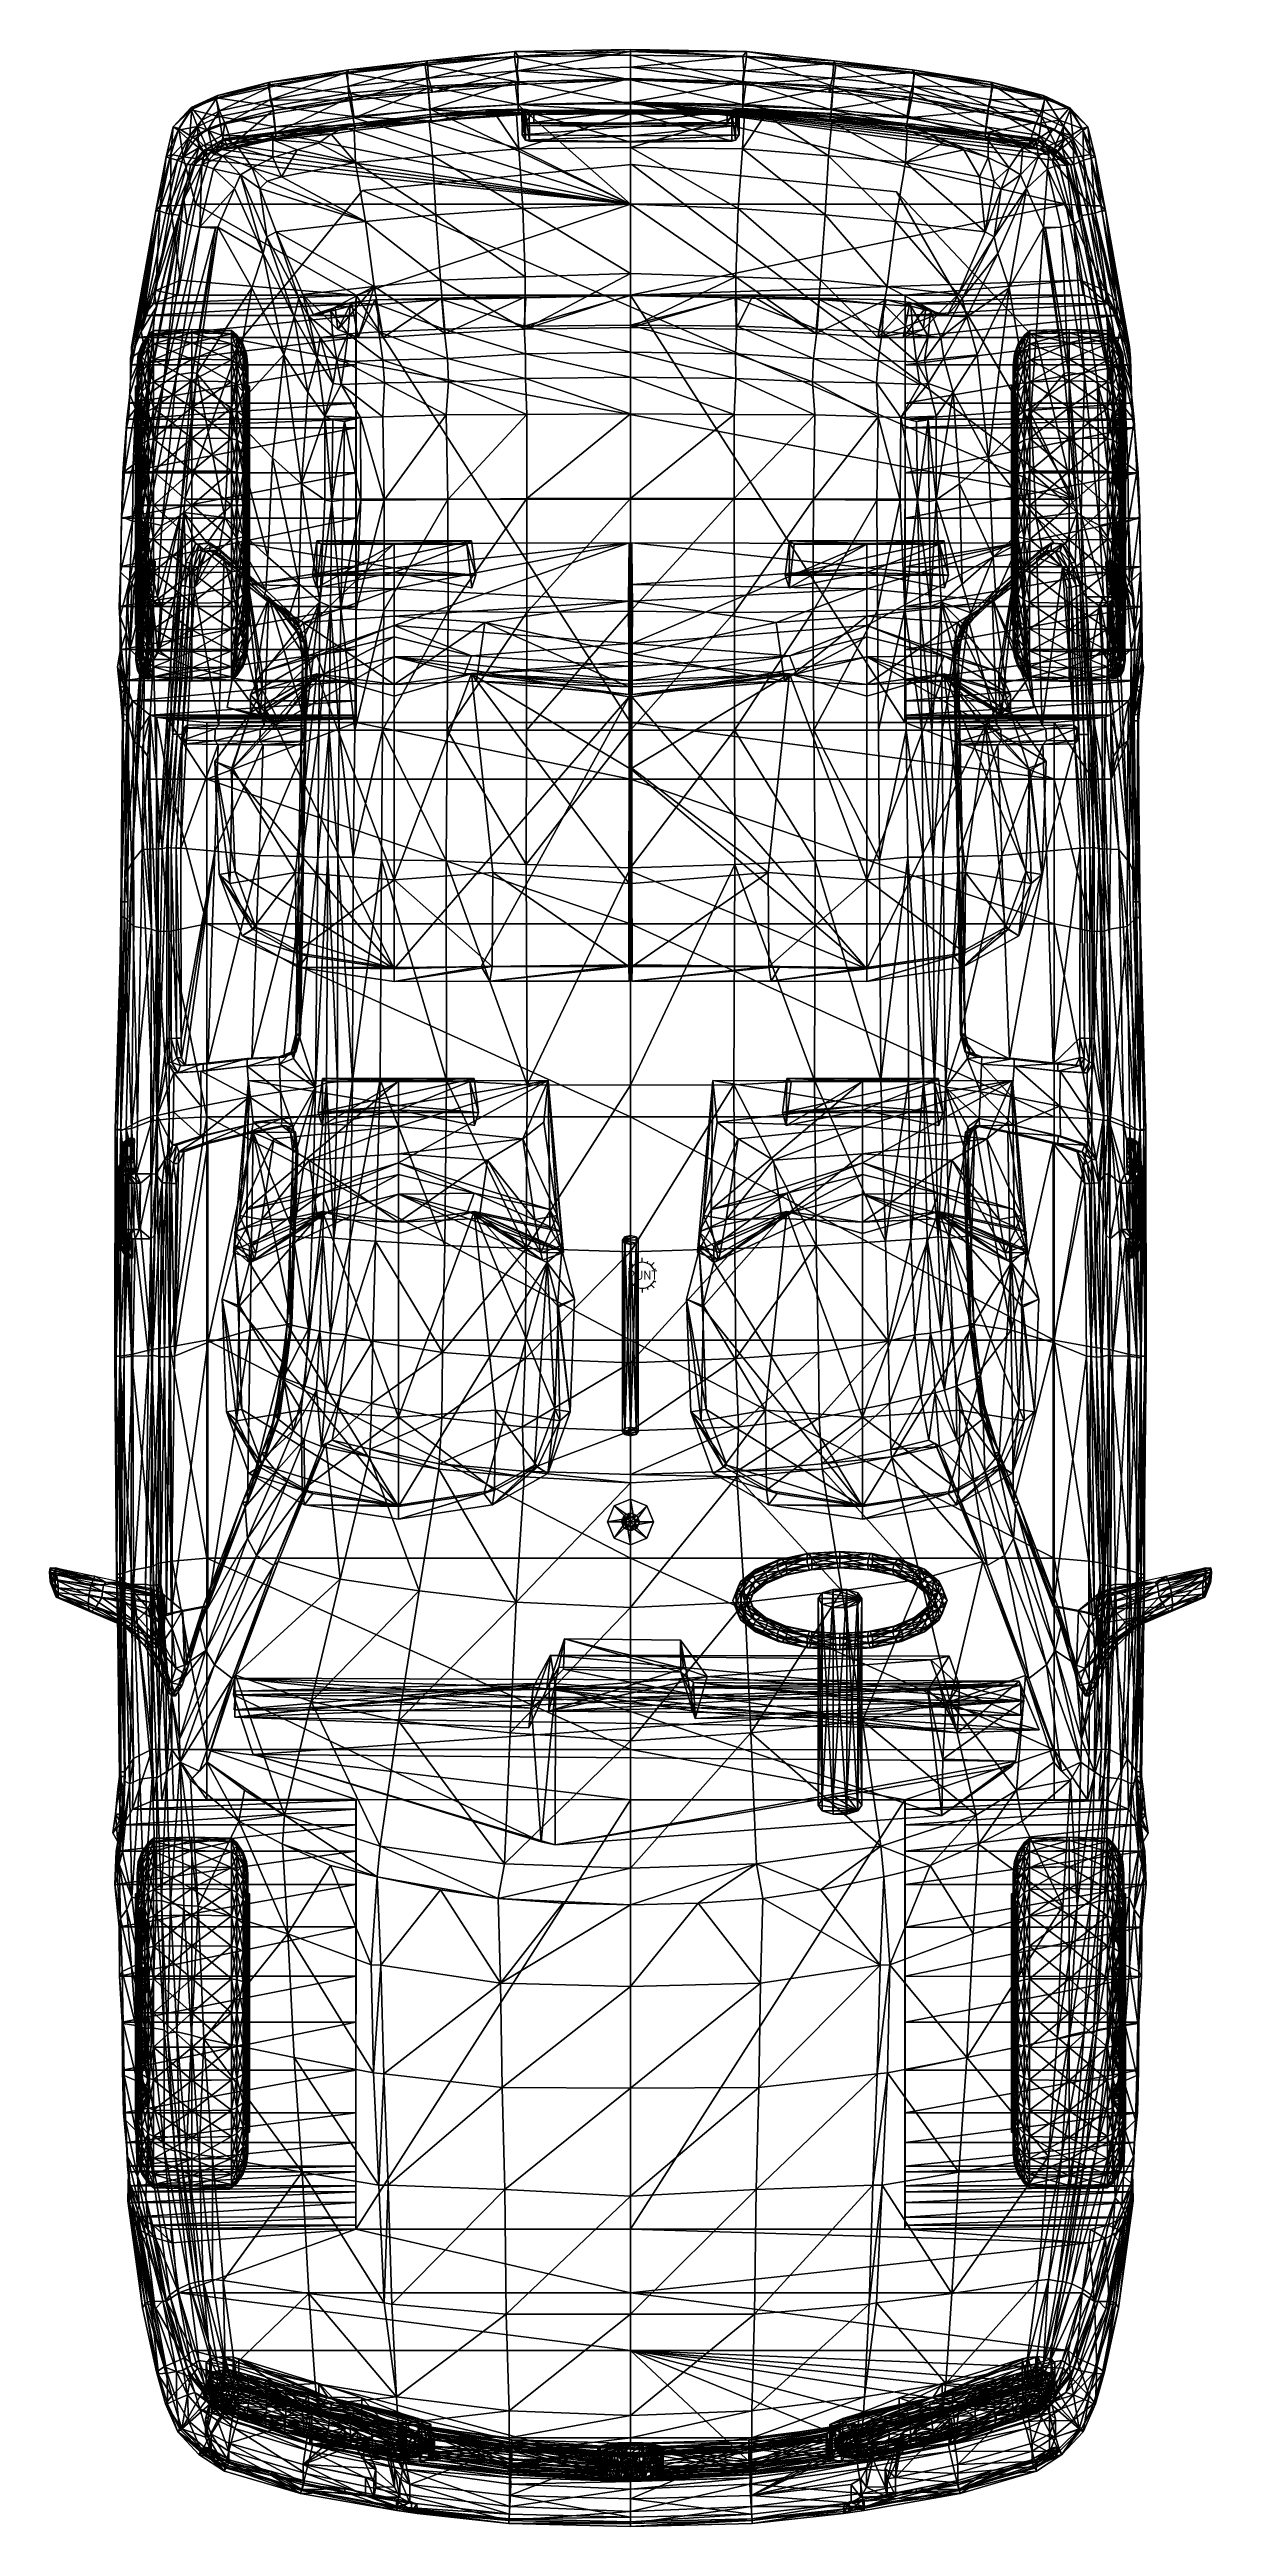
# Model space of a CAD drawing. Extents: x -20 to 96, y -67 to 38.
# Drawn here: x 11.163 to 13.091, y -12.659 to -8.548 of the extents above; entities outside this region: 2.
import ezdxf
from ezdxf.enums import TextEntityAlignment as Align

# ---------------------------------------------------------------- set-up
doc = ezdxf.new("R2010")
doc.units = 0
for name, color, linetype in [('_____', 234, 'CONTINUOUS'), ('_____01', 7, 'CONTINUOUS'), ('_____________01', 7, 'CONTINUOUS'), ('________________02', 7, 'CONTINUOUS'), ('________________03', 7, 'CONTINUOUS'), ('________________04', 7, 'CONTINUOUS'), ('________________05', 7, 'CONTINUOUS'), ('_________________', 7, 'CONTINUOUS'), ('_________________01', 7, 'CONTINUOUS'), ('____________________', 7, 'CONTINUOUS'), ('_______________________', 7, 'CONTINUOUS'), ('ASHADE', 7, 'CONTINUOUS'), ('CAMERA01_TARGET', 191, 'CONTINUOUS')]:
    doc.layers.add(name, color=color, linetype=linetype)
doc.styles.add('ASHADE', font='simplex.shx', dxfattribs={"height": 0.2})

# ---------------------------------------------------------------- blocks, each defined once
blk = doc.blocks.new('OVERHEAD')
at = {"layer": 'ASHADE', "color": 7, "linetype": 'CONTINUOUS'}
for p, q in [((-0.27, 0.13), (-0.315, 0.152)), ((-0.204, 0.22), (-0.272, 0.293)), ((-0.11, 0.279), (-0.128, 0.326)), ((0, 0.3), (0, 0.4)), ((0.11, 0.279), (0.128, 0.326)), ((0.204, 0.22), (0.272, 0.293)), ((0.27, 0.13), (0.315, 0.152)), ((-0.27, -0.13), (-0.315, -0.152)), ((-0.204, -0.22), (-0.272, -0.293)), ((-0.11, -0.279), (-0.128, -0.326)), ((0, -0.3), (0, -0.4)), ((0.11, -0.279), (0.128, -0.326)), ((0.204, -0.22), (0.272, -0.293)), ((0.27, -0.13), (0.315, -0.152))]:
    blk.add_line(p, q, dxfattribs=at)
for start, end in [(25.6793, 154.3207), (205.6793, 334.3207)]:
    blk.add_arc((0, 0), 0.3, start, end, dxfattribs=at)
at = {"layer": 'ASHADE', "color": 1, "linetype": 'CONTINUOUS', "style": 'ASHADE'}
blk.add_attdef('SNAME', text='', height=0.2, dxfattribs=at).set_placement((0, -0.1), align=Align.CENTER)
at = {"layer": 'ASHADE', "color": 7, "linetype": 'CONTINUOUS', "flags": 1}
for tag, p in [('GNAME', (0, 0.28)), ('LAX', (0, 0.265)), ('LAY', (0, 0.25)), ('LAZ', (0, 0.235)), ('INTENSITY', (0, 0.22)), ('COLOR', (0, 0.205)), ('CONEA', (0, 0.19)), ('CONED', (0, 0.175)), ('BEAMD', (0, 0.16))]:
    blk.add_attdef(tag, p, '', height=0.01, dxfattribs=at)
blk = doc.blocks.new('DIRECT')
at = {"layer": 'ASHADE', "color": 7, "linetype": 'CONTINUOUS'}
for p, q in [((-0.21, 0.2142), (-0.21, 0.5)), ((-0.11, 0.2791), (-0.11, 0.5)), ((0, 0.3), (0, 0.5)), ((0.11, 0.2791), (0.11, 0.5)), ((0.21, 0.2142), (0.21, 0.5))]:
    blk.add_line(p, q, dxfattribs=at)
for start, end in [(25.6793, 154.3207), (205.6793, 334.3207)]:
    blk.add_arc((0, 0), 0.3, start, end, dxfattribs=at)
at = {"layer": 'ASHADE', "color": 7, "linetype": 'CONTINUOUS', "flags": 1}
for tag, p in [('GNAME', (0, 0.28)), ('LAX', (0, 0.265)), ('LAY', (0, 0.25)), ('COLOR', (0, 0.205)), ('LAZ', (0, 0.235)), ('INTENSITY', (0, 0.22)), ('CONEA', (0, 0.19)), ('CONED', (0, 0.175)), ('BEAMD', (0, 0.16))]:
    blk.add_attdef(tag, p, '', height=0.01, dxfattribs=at)
at = {"layer": 'ASHADE', "color": 1, "linetype": 'CONTINUOUS', "style": 'ASHADE'}
blk.add_attdef('SNAME', text='', height=0.2, dxfattribs=at).set_placement((0, -0.1), align=Align.CENTER)

msp = doc.modelspace()

# ---------------------------------------------------------------- block references
at = {"layer": 'CAMERA01_TARGET', "extrusion": (0.434523, -0.844905, 0.31197)}
ref = msp.add_blockref('DIRECT', (0.0319, 138.4484, 0.6127), dxfattribs=dict(at, rotation=180))
ref.add_attrib('SNAME', '2', dxfattribs={"layer": 'ASHADE', "color": 1, "linetype": 'CONTINUOUS', "extrusion": (0.434523, -0.844905, 0.31197), "height": 0.2, "rotation": 180, "style": 'ASHADE'}).set_placement((0.0319, 138.5484, 0.6127), align=Align.CENTER)
at = {"layer": 'CAMERA01_TARGET', "xscale": 0.0719511, "yscale": 0.0719511, "zscale": 0.0719511}
msp.add_blockref('OVERHEAD', (12.1464, -10.5824, 0.2159), dxfattribs=at).add_auto_attribs({'SNAME': 'PUNT'})
at = {"layer": 'CAMERA01_TARGET', "extrusion": (-0.426709, 0.298696, 0.853639)}
ref = msp.add_blockref('DIRECT', (-0.0572, 137.4706, 1.8588), dxfattribs=dict(at, rotation=180))
ref.add_attrib('SNAME', '1', dxfattribs={"layer": 'ASHADE', "color": 1, "linetype": 'CONTINUOUS', "extrusion": (-0.426709, 0.298696, 0.853639), "height": 0.2, "rotation": 180, "style": 'ASHADE'}).set_placement((-0.0572, 137.5706, 1.8588), align=Align.CENTER)

# ---------------------------------------------------------------- meshes
at = {"layer": '_____'}
mesh = msp.add_polyface(dxfattribs=at)
corners = [(11.3968, -11.4205, 0.9518), (11.4092, -11.6295, 0.9209), (11.4189, -11.8498, 0.887), (11.4329, -12.0449, 0.8499), (11.4507, -12.2507, 0.8113), (11.4697, -12.3914, 0.7694), (11.4767, -11.4885, 0.9611), (11.4768, -12.4295, 0.7477), (11.5492, -11.5263, 0.9644), (11.5582, -11.6755, 0.935), (11.5684, -11.8803, 0.9027), (11.582, -12.0708, 0.8687), (11.5932, -12.2724, 0.827), (11.6036, -12.4215, 0.7838), (11.6074, -12.4568, 0.7622), (11.6097, -12.4705, 0.7483), (11.6292, -11.562, 0.9706), (11.6809, -12.4945, 0.7438), (11.6967, -11.7269, 0.9417), (11.7003, -11.9059, 0.9125), (11.7065, -11.581, 0.9737), (11.709, -12.0922, 0.8786), (11.7123, -11.7273, 0.9475), (11.7175, -11.9077, 0.9168), (11.7182, -12.2878, 0.837), (11.7245, -12.0926, 0.8814), (11.7308, -12.2899, 0.8398), (11.7384, -12.4438, 0.792), (11.7412, -12.4884, 0.7689), (11.7483, -12.5064, 0.7456), (11.7485, -12.5207, 0.7252), (11.7546, -12.5216, 0.7252), (11.8117, -11.6024, 0.9763), (11.9071, -11.6169, 0.9791), (11.9109, -11.7572, 0.953), (11.914, -11.9301, 0.9223), (11.9184, -12.0997, 0.89), (11.9207, -12.3066, 0.8439), (11.9255, -12.5117, 0.773), (11.9256, -12.4669, 0.7961), (11.9269, -12.5363, 0.7515), (11.9301, -12.549, 0.7252), (12.0143, -11.6243, 0.9802), (12.1268, -12.5552, 0.7252), (12.1268, -12.5382, 0.7522), (12.1268, -12.5119, 0.7753), (12.1268, -12.4749, 0.7969), (12.1268, -12.3065, 0.8491), (12.1268, -12.1106, 0.8937), (12.1268, -11.9314, 0.9259), (12.1268, -11.7629, 0.9566), (12.1268, -11.6271, 0.9796), (12.2393, -11.6243, 0.9802), (12.3234, -12.549, 0.7252), (12.3266, -12.5363, 0.7515), (12.3279, -12.4669, 0.7961), (12.3281, -12.5117, 0.773), (12.3328, -12.3066, 0.8439), (12.3351, -12.0997, 0.89), (12.3395, -11.9301, 0.9223), (12.3426, -11.7572, 0.953), (12.3465, -11.6169, 0.9791), (12.4419, -11.6025, 0.9763), (12.4989, -12.5216, 0.7252), (12.505, -12.5207, 0.7252), (12.5052, -12.5064, 0.7456), (12.5123, -12.4884, 0.7689), (12.5152, -12.4439, 0.792), (12.5227, -12.2899, 0.8398), (12.529, -12.0926, 0.8814), (12.5353, -12.2878, 0.837), (12.536, -11.9077, 0.9168), (12.5413, -11.7273, 0.9475), (12.5446, -12.0922, 0.8786), (12.5471, -11.581, 0.9737), (12.5533, -11.9059, 0.9125), (12.5569, -11.727, 0.9417), (12.5726, -12.4945, 0.7438), (12.6243, -11.5621, 0.9706), (12.6439, -12.4705, 0.7483), (12.6462, -12.4568, 0.7622), (12.6499, -12.4215, 0.7838), (12.6603, -12.2724, 0.827), (12.6716, -12.0709, 0.8687), (12.6852, -11.8803, 0.9027), (12.6953, -11.6756, 0.935), (12.7044, -11.5264, 0.9644), (12.7768, -12.4295, 0.7477), (12.7769, -11.4885, 0.9611), (12.7839, -12.3914, 0.7694), (12.8029, -12.2507, 0.8113), (12.8207, -12.045, 0.8499), (12.8346, -11.8498, 0.887), (12.8443, -11.6296, 0.9209), (12.8568, -11.4205, 0.9518)]
mesh.append_faces([[corners[k] for k in face] for face in [(56, 45, 44, 56), (56, 44, 54, 56), (74, 72, 76, 74), (74, 62, 72, 74), (83, 84, 75, 83), (83, 75, 73, 83), (69, 73, 75, 69), (69, 75, 71, 69), (40, 44, 45, 40), (40, 45, 38, 40), (18, 22, 20, 18), (22, 32, 20, 22), (21, 19, 10, 21), (21, 10, 11, 21), (23, 19, 21, 23), (23, 21, 25, 23), (32, 22, 34, 32), (32, 34, 33, 32), (2, 10, 9, 2), (2, 9, 1, 2), (13, 5, 7, 13), (13, 7, 14, 13), (34, 42, 33, 34), (34, 50, 51, 34), (34, 51, 42, 34), (31, 29, 30, 31), (84, 83, 91, 84), (84, 91, 92, 84), (84, 85, 76, 84), (84, 76, 75, 84), (94, 88, 93, 94), (55, 67, 68, 55), (55, 68, 57, 55), (67, 55, 56, 67), (67, 56, 66, 67), (43, 53, 54, 43), (43, 54, 44, 43), (72, 60, 59, 72), (72, 59, 71, 72), (67, 70, 68, 67), (45, 56, 55, 45), (45, 55, 46, 45), (66, 56, 54, 66), (66, 54, 65, 66), (82, 83, 73, 82), (82, 73, 70, 82), (37, 47, 48, 37), (37, 48, 36, 37), (47, 37, 39, 47), (47, 39, 46, 47), (16, 9, 18, 16), (12, 4, 5, 12), (12, 5, 13, 12), (16, 8, 9, 16), (49, 35, 36, 49), (49, 36, 48, 49), (16, 18, 20, 16), (19, 23, 22, 19), (19, 22, 18, 19), (26, 37, 36, 26), (26, 36, 25, 26), (14, 28, 27, 14), (14, 27, 13, 14), (48, 58, 59, 48), (48, 59, 49, 48), (74, 76, 78, 74), (76, 72, 71, 76), (76, 71, 75, 76), (69, 58, 57, 69), (69, 57, 68, 69), (81, 67, 66, 81), (81, 66, 80, 81), (64, 77, 65, 64), (73, 69, 68, 73), (73, 68, 70, 73), (49, 59, 60, 49), (49, 60, 50, 49), (91, 83, 82, 91), (91, 82, 90, 91), (65, 77, 79, 65), (65, 79, 80, 65), (65, 80, 66, 65), (29, 17, 30, 29), (24, 26, 25, 24), (24, 25, 21, 24), (50, 34, 35, 50), (50, 35, 49, 50), (4, 12, 11, 4), (4, 11, 3, 4), (28, 14, 15, 28), (28, 15, 17, 28), (28, 17, 29, 28), (25, 36, 35, 25), (25, 35, 23, 25), (29, 40, 38, 29), (29, 38, 28, 29), (46, 39, 38, 46), (46, 38, 45, 46), (26, 24, 27, 26), (23, 35, 34, 23), (23, 34, 22, 23), (44, 40, 41, 44), (44, 41, 43, 44), (85, 86, 78, 85), (81, 89, 90, 81), (81, 90, 82, 81), (76, 85, 78, 76), (46, 55, 57, 46), (46, 57, 47, 46), (58, 48, 47, 58), (58, 47, 57, 58), (64, 65, 63, 64), (52, 51, 50, 52), (52, 50, 60, 52), (61, 52, 60, 61), (80, 87, 89, 80), (80, 89, 81, 80), (93, 85, 84, 93), (93, 84, 92, 93), (61, 60, 72, 61), (61, 72, 62, 61), (28, 38, 39, 28), (28, 39, 27, 28), (37, 26, 27, 37), (37, 27, 39, 37), (1, 6, 0, 1), (19, 18, 9, 19), (19, 9, 10, 19), (2, 3, 11, 2), (2, 11, 10, 2), (24, 21, 11, 24), (24, 11, 12, 24), (12, 13, 27, 12), (12, 27, 24, 12), (9, 8, 6, 9), (9, 6, 1, 9), (7, 15, 14, 7), (40, 29, 31, 40), (40, 31, 41, 40), (71, 59, 58, 71), (71, 58, 69, 71), (70, 67, 81, 70), (70, 81, 82, 70), (93, 88, 86, 93), (93, 86, 85, 93), (80, 79, 87, 80), (53, 63, 65, 53), (53, 65, 54, 53)]], dxfattribs={"vtx3": -1})
at = {"layer": '_____01', "color": 204}
mesh = msp.add_polyface(dxfattribs=at)
corners = [(12.8629, -9.2942, 0.9737), (12.8011, -9.0308, 0.9737), (12.5682, -8.7841, 0.9932), (12.1291, -8.7387, 0.9932), (11.6818, -8.782, 0.9932), (11.4797, -9.0305, 0.9737), (11.387, -9.2944, 0.9737), (12.8629, -9.2942, 0.9737), (12.8011, -9.0308, 0.9737), (12.5682, -8.7841, 0.9932), (12.1291, -8.7387, 0.9932), (11.6818, -8.782, 0.9932), (11.4797, -9.0305, 0.9737), (11.387, -9.2944, 0.9737)]
mesh.append_faces([[corners[k] for k in face] for face in [(4, 0, 5, 4), (3, 0, 4, 3), (2, 0, 3, 2)]], dxfattribs={"vtx0": -1, "vtx1": -1, "vtx3": -1, "color": 204})
mesh.append_faces([[corners[k] for k in face] for face in [(0, 8, 7, 0), (1, 9, 8, 1), (2, 10, 9, 2), (3, 11, 10, 3), (4, 12, 11, 4), (5, 13, 12, 5), (6, 7, 13, 6), (5, 0, 6, 5), (9, 7, 8, 9)]], dxfattribs={"vtx0": -1, "vtx3": -1, "color": 204})
mesh.append_faces([[corners[k] for k in face] for face in [(11, 12, 7, 11), (10, 11, 7, 10), (9, 10, 7, 9)]], dxfattribs={"vtx1": -1, "vtx2": -1, "vtx3": -1, "color": 204})
mesh.append_faces([[corners[k] for k in face] for face in [(0, 1, 8, 0), (1, 2, 9, 1), (2, 3, 10, 2), (3, 4, 11, 3), (4, 5, 12, 4), (5, 6, 13, 5), (6, 0, 7, 6), (2, 1, 0, 2), (12, 13, 7, 12)]], dxfattribs={"vtx2": -1, "vtx3": -1, "color": 204})
mesh = msp.add_polyface(dxfattribs=at)
corners = [(11.6065, -9.3637, 1.0335), (11.5992, -9.4203, 1.0342), (11.6058, -9.4416, 1.1727), (11.6139, -9.3688, 1.1696), (11.7346, -9.4161, 1.1773), (11.8554, -9.3688, 1.1696), (11.7346, -9.3688, 1.1751), (11.5245, -9.4639, 1.0168), (11.4891, -9.436, 1.0233), (11.4662, -9.591, 0.8307), (11.7347, -9.6021, 0.6843), (11.7347, -9.6212, 0.53), (11.8629, -9.5842, 0.5179), (11.7346, -9.4432, 1.0249), (11.5154, -9.5809, 0.5861), (11.4816, -9.3668, 1.027), (11.7346, -9.3679, 1.0356), (11.7347, -9.5038, 0.6843), (11.8629, -9.5543, 0.5179), (11.7347, -9.5229, 0.53), (11.7347, -9.5559, 0.4489), (11.6179, -9.5843, 0.4516), (11.6064, -9.5543, 0.5179), (11.7346, -9.4085, 1.0253), (11.7347, -9.4885, 0.8904), (11.584, -9.4993, 0.8917), (11.5123, -9.6525, 0.6674), (11.5198, -9.6423, 0.4572), (11.4963, -9.6183, 0.5357), (11.504, -9.598, 0.8353), (11.6064, -9.5842, 0.5179), (11.5154, -9.6108, 0.5861), (11.8628, -9.3637, 1.0335), (11.8701, -9.4203, 1.0342), (11.5979, -9.5962, 0.6734)]
mesh.append_faces([[corners[k] for k in face] for face in [(0, 1, 2, 0), (0, 2, 3, 0), (4, 5, 6, 4), (7, 8, 9, 7), (10, 11, 12, 10), (8, 7, 13, 8), (6, 3, 2, 6), (6, 2, 4, 6), (14, 15, 16, 14), (14, 16, 17, 14), (0, 3, 6, 0), (0, 6, 16, 0), (17, 18, 19, 17), (9, 8, 15, 9), (19, 20, 21, 19), (19, 21, 22, 19), (23, 16, 15, 23), (10, 24, 25, 10), (4, 2, 1, 4), (26, 9, 15, 26), (22, 21, 27, 22), (22, 27, 28, 22), (14, 22, 28, 14), (9, 29, 7, 9), (13, 23, 8, 13), (30, 11, 10, 30), (15, 14, 31, 15), (22, 14, 17, 22), (25, 24, 13, 25), (25, 13, 7, 25), (19, 22, 17, 19), (1, 0, 32, 1), (1, 32, 33, 1), (10, 34, 30, 10), (34, 25, 29, 34), (34, 10, 25, 34), (16, 6, 5, 16), (15, 31, 26, 15), (23, 15, 8, 23), (25, 7, 29, 25), (23, 4, 1, 23), (33, 23, 1, 33), (32, 0, 16, 32)]], dxfattribs={"vtx3": -1, "color": 204})
mesh = msp.add_polyface(dxfattribs=at)
corners = [(12.1244, -9.3667, 1.027), (12.1243, -9.436, 1.0233), (12.1247, -9.5442, 0.8307), (11.8629, -9.5543, 0.5179), (12.1245, -9.5341, 0.5861), (12.1248, -9.5714, 0.5357), (11.7346, -9.4432, 1.0249), (12.1237, -9.4639, 1.0168), (11.7347, -9.5559, 0.4489), (11.8514, -9.5843, 0.4516), (12.1244, -9.5954, 0.4572), (12.1244, -9.6225, 0.4598), (12.1248, -9.5932, 0.709), (12.1249, -9.6057, 0.6485), (11.7346, -9.4161, 1.1773), (11.8635, -9.4416, 1.1727), (11.8554, -9.3688, 1.1696), (12.1248, -9.6013, 0.5357), (11.8853, -9.4993, 0.8917), (11.7347, -9.4885, 0.8904), (11.7347, -9.6021, 0.6843), (12.1245, -9.5639, 0.5861), (11.8629, -9.5842, 0.5179), (11.8701, -9.4203, 1.0342), (11.8628, -9.3637, 1.0335), (11.7346, -9.4085, 1.0253), (11.7347, -9.5038, 0.6843), (11.7346, -9.3679, 1.0356), (11.8714, -9.5962, 0.6734), (12.1241, -9.5511, 0.8353), (12.1242, -9.606, 0.7153), (11.7347, -9.5229, 0.53), (12.1243, -9.6185, 0.6529)]
mesh.append_faces([[corners[k] for k in face] for face in [(0, 1, 2, 0), (3, 4, 5, 3), (0, 6, 7, 0), (0, 7, 1, 0), (8, 9, 10, 8), (8, 10, 11, 8), (0, 2, 12, 0), (0, 12, 13, 0), (14, 15, 16, 14), (17, 10, 5, 17), (18, 19, 20, 18), (21, 22, 17, 21), (16, 15, 23, 16), (16, 23, 24, 16), (23, 14, 25, 23), (26, 27, 0, 26), (18, 20, 28, 18), (2, 1, 7, 2), (2, 7, 29, 2), (0, 27, 25, 0), (17, 5, 4, 17), (17, 4, 21, 17), (30, 12, 2, 30), (3, 9, 8, 3), (3, 8, 31, 3), (21, 4, 0, 21), (13, 21, 0, 13), (22, 21, 13, 22), (22, 13, 32, 22), (7, 6, 19, 7), (7, 19, 18, 7), (22, 32, 28, 22), (22, 28, 20, 22), (23, 15, 14, 23), (26, 4, 3, 26), (5, 10, 9, 5), (5, 9, 3, 5), (26, 0, 4, 26), (27, 16, 24, 27), (29, 7, 18, 29), (0, 25, 6, 0), (2, 29, 30, 2), (30, 29, 18, 30), (30, 18, 28, 30)]], dxfattribs={"vtx3": -1, "color": 204})
mesh = msp.add_polyface(dxfattribs=at)
corners = [(12.3822, -9.5962, 0.6734), (12.1293, -9.6185, 0.6529), (12.3906, -9.5841, 0.5179), (12.1291, -9.5341, 0.5861), (12.3906, -9.5543, 0.5179), (12.1288, -9.5714, 0.5357), (12.5189, -9.5038, 0.6843), (12.5189, -9.4884, 0.8904), (12.3683, -9.4992, 0.8917), (12.5189, -9.3688, 1.1751), (12.3982, -9.3688, 1.1696), (12.39, -9.4416, 1.1727), (12.1287, -9.6056, 0.6485), (12.1287, -9.5932, 0.709), (12.1289, -9.5442, 0.8307), (12.1292, -9.3667, 1.027), (12.1293, -9.436, 1.0233), (12.1299, -9.4639, 1.0168), (12.5189, -9.4432, 1.0249), (12.5189, -9.4161, 1.1773), (12.3834, -9.4203, 1.0342), (12.1291, -9.5639, 0.5861), (12.5189, -9.602, 0.6843), (12.4022, -9.5843, 0.4516), (12.1292, -9.5954, 0.4572), (12.1288, -9.6013, 0.5357), (12.1292, -9.6225, 0.4598), (12.3908, -9.3637, 1.0335), (12.5189, -9.3679, 1.0356), (12.1294, -9.606, 0.7153), (12.1295, -9.5511, 0.8353), (12.5189, -9.5559, 0.4489), (12.5189, -9.4085, 1.0253), (12.5189, -9.6212, 0.53), (12.6471, -9.3637, 1.0335)]
mesh.append_faces([[corners[k] for k in face] for face in [(0, 1, 2, 0), (3, 4, 5, 3), (4, 3, 6, 4), (0, 7, 8, 0), (9, 10, 11, 9), (12, 13, 14, 12), (12, 14, 15, 12), (16, 17, 18, 16), (8, 7, 18, 8), (8, 18, 17, 8), (19, 11, 20, 19), (15, 21, 12, 15), (22, 0, 2, 22), (4, 23, 24, 4), (4, 24, 5, 4), (25, 2, 21, 25), (21, 3, 5, 21), (21, 5, 25, 21), (5, 24, 26, 5), (5, 26, 25, 5), (27, 10, 9, 27), (27, 9, 28, 27), (29, 30, 14, 29), (29, 14, 13, 29), (3, 15, 28, 3), (3, 28, 6, 3), (15, 3, 21, 15), (14, 16, 15, 14), (26, 23, 31, 26), (17, 16, 14, 17), (1, 21, 2, 1), (0, 22, 7, 0), (8, 17, 30, 8), (0, 8, 30, 0), (18, 32, 16, 18), (32, 15, 16, 32), (0, 30, 29, 0), (2, 33, 22, 2), (32, 28, 15, 32), (27, 20, 11, 27), (27, 11, 10, 27), (14, 30, 17, 14), (20, 27, 34, 20)]], dxfattribs={"vtx3": -1, "color": 204})
mesh = msp.add_polyface(dxfattribs=at)
corners = [(12.772, -9.3667, 1.027), (12.5189, -9.3679, 1.0356), (12.5189, -9.4085, 1.0253), (12.6471, -9.3637, 1.0335), (12.3908, -9.3637, 1.0335), (12.5189, -9.3688, 1.1751), (12.39, -9.4416, 1.1727), (12.5189, -9.4161, 1.1773), (12.6478, -9.4416, 1.1727), (12.6397, -9.3688, 1.1696), (12.7413, -9.6525, 0.6674), (12.7382, -9.6108, 0.5861), (12.7645, -9.436, 1.0233), (12.7874, -9.591, 0.8307), (12.7382, -9.5809, 0.5861), (12.5189, -9.5038, 0.6843), (12.6472, -9.5543, 0.5179), (12.5189, -9.5229, 0.53), (12.6356, -9.5843, 0.4516), (12.5189, -9.5559, 0.4489), (12.6695, -9.4992, 0.8917), (12.5189, -9.4884, 0.8904), (12.5189, -9.602, 0.6843), (12.3906, -9.5543, 0.5179), (12.7337, -9.6422, 0.4572), (12.5189, -9.4432, 1.0249), (12.4022, -9.5843, 0.4516), (12.6544, -9.4203, 1.0342), (12.3834, -9.4203, 1.0342), (12.7496, -9.598, 0.8353), (12.729, -9.4639, 1.0168), (12.7961, -9.64, 0.709), (12.7572, -9.6183, 0.5357), (12.7411, -9.6529, 0.7153), (12.6557, -9.5962, 0.6734), (12.6472, -9.5841, 0.5179)]
mesh.append_faces([[corners[k] for k in face] for face in [(0, 1, 2, 0), (3, 4, 1, 3), (5, 6, 7, 5), (7, 8, 9, 7), (7, 9, 5, 7), (10, 11, 0, 10), (0, 12, 13, 0), (11, 14, 0, 11), (15, 16, 17, 15), (16, 18, 19, 16), (16, 19, 17, 16), (20, 21, 22, 20), (17, 23, 15, 17), (19, 18, 24, 19), (0, 2, 25, 0), (17, 19, 26, 17), (17, 26, 23, 17), (15, 14, 16, 15), (27, 2, 28, 27), (27, 7, 2, 27), (9, 8, 27, 9), (9, 27, 3, 9), (29, 30, 20, 29), (1, 5, 9, 1), (1, 9, 3, 1), (0, 13, 31, 0), (0, 31, 10, 0), (15, 0, 14, 15), (2, 7, 28, 2), (16, 14, 32, 16), (33, 29, 20, 33), (33, 20, 34, 33), (15, 1, 0, 15), (32, 18, 16, 32), (13, 12, 30, 13), (13, 30, 29, 13), (35, 34, 22, 35), (20, 22, 34, 20), (0, 25, 30, 0), (0, 30, 12, 0), (28, 3, 27, 28), (27, 8, 7, 27), (30, 25, 21, 30), (30, 21, 20, 30)]], dxfattribs={"vtx3": -1, "color": 204})
mesh = msp.add_polyface(dxfattribs=at)
corners = [(11.5154, -9.6108, 0.5861), (11.5154, -9.5809, 0.5861), (11.4963, -9.6183, 0.5357), (11.4963, -9.6482, 0.5357), (11.4617, -9.9321, 0.6256), (11.4995, -10.0081, 0.6292), (11.5707, -9.9139, 0.6067), (11.5125, -9.6529, 0.7153), (11.504, -9.598, 0.8353), (11.4662, -9.591, 0.8307), (11.4575, -9.64, 0.709), (11.4822, -10.0191, 0.609), (11.5759, -10.0714, 0.606), (11.5721, -10.0471, 0.6327), (11.4371, -9.73, 0.5627), (11.4443, -9.917, 0.6119), (11.4661, -9.7408, 0.5811), (11.6064, -9.5842, 0.5179), (11.5902, -10.0526, 0.4965), (11.7347, -10.0738, 0.4985), (11.7347, -9.9259, 0.5874), (11.5123, -9.6525, 0.6674), (11.5979, -9.5962, 0.6734), (11.5447, -9.6654, 0.6529), (11.5375, -9.6693, 0.4598), (11.5198, -9.6423, 0.4572), (11.6179, -9.5843, 0.4516), (11.7347, -9.5559, 0.4489), (11.505, -10.0052, 0.492), (11.4705, -9.9128, 0.4831), (11.464, -9.7434, 0.4669), (11.7347, -10.0715, 0.6309)]
mesh.append_faces([[corners[k] for k in face] for face in [(0, 1, 2, 0), (0, 2, 3, 0), (4, 5, 6, 4), (7, 8, 9, 7), (7, 9, 10, 7), (11, 12, 13, 11), (11, 13, 5, 11), (14, 15, 4, 14), (14, 4, 16, 14), (3, 16, 17, 3), (16, 4, 6, 16), (16, 6, 17, 16), (12, 18, 19, 12), (13, 20, 6, 13), (21, 10, 9, 21), (15, 11, 5, 15), (15, 5, 4, 15), (22, 7, 23, 22), (23, 7, 10, 23), (23, 10, 21, 23), (24, 25, 26, 24), (24, 26, 27, 24), (3, 17, 0, 3), (3, 14, 16, 3), (19, 28, 29, 19), (19, 29, 30, 19), (19, 30, 24, 19), (15, 29, 28, 15), (15, 28, 11, 15), (23, 21, 0, 23), (23, 0, 17, 23), (5, 13, 6, 5), (3, 24, 30, 3), (3, 30, 14, 3), (11, 28, 18, 11), (11, 18, 12, 11), (14, 30, 29, 14), (14, 29, 15, 14), (12, 31, 13, 12), (22, 8, 7, 22), (22, 23, 17, 22), (2, 25, 24, 2), (2, 24, 3, 2)]], dxfattribs={"vtx3": -1, "color": 204})
mesh = msp.add_polyface(dxfattribs=at)
corners = [(11.7347, -10.0948, 0.606), (11.7347, -10.0738, 0.4985), (11.8791, -10.0698, 0.4965), (11.8935, -10.0945, 0.606), (11.7347, -9.9259, 0.5874), (11.8986, -9.9139, 0.6067), (11.8629, -9.5842, 0.5179), (12.1247, -9.7408, 0.5811), (12.1248, -9.932, 0.6256), (12.1251, -9.917, 0.6119), (12.1252, -9.7299, 0.5627), (12.1248, -9.6013, 0.5357), (12.1244, -9.6225, 0.4598), (12.1244, -9.5954, 0.4572), (12.1241, -10.0702, 0.6292), (12.1244, -10.0943, 0.609), (12.124, -10.0674, 0.492), (11.5759, -10.0714, 0.606), (12.1247, -9.7434, 0.4669), (12.1246, -9.9128, 0.4831), (11.7347, -9.5559, 0.4489), (11.6064, -9.5842, 0.5179), (11.5707, -9.9139, 0.6067), (11.5721, -10.0471, 0.6327), (11.7347, -10.0715, 0.6309), (11.8972, -10.0702, 0.6327), (11.7347, -9.6212, 0.53), (11.5902, -10.0526, 0.4965), (11.505, -10.0052, 0.492), (11.5375, -9.6693, 0.4598), (12.1249, -9.6057, 0.6485), (12.1248, -9.5932, 0.709), (12.1242, -9.606, 0.7153), (12.1243, -9.6185, 0.6529), (11.8714, -9.5962, 0.6734)]
mesh.append_faces([[corners[k] for k in face] for face in [(0, 1, 2, 0), (0, 2, 3, 0), (4, 5, 6, 4), (7, 8, 9, 7), (7, 9, 10, 7), (11, 12, 13, 11), (8, 14, 15, 8), (8, 15, 9, 8), (3, 2, 16, 3), (3, 16, 15, 3), (17, 1, 0, 17), (12, 18, 19, 12), (12, 19, 16, 12), (12, 16, 2, 12), (12, 2, 1, 12), (12, 1, 20, 12), (21, 22, 4, 21), (4, 23, 24, 4), (25, 4, 24, 25), (10, 18, 12, 10), (10, 12, 11, 10), (4, 6, 26, 4), (25, 24, 0, 25), (25, 0, 3, 25), (14, 25, 3, 14), (14, 3, 15, 14), (6, 5, 8, 6), (6, 8, 7, 6), (7, 10, 11, 7), (9, 19, 18, 9), (9, 18, 10, 9), (15, 16, 19, 15), (15, 19, 9, 15), (1, 27, 28, 1), (1, 29, 20, 1), (26, 21, 4, 26), (5, 14, 8, 5), (17, 0, 24, 17), (30, 31, 32, 30), (30, 32, 33, 30), (6, 7, 11, 6), (5, 4, 25, 5), (33, 32, 34, 33), (5, 25, 14, 5)]], dxfattribs={"vtx3": -1, "color": 204})
mesh = msp.add_polyface(dxfattribs=at)
corners = [(12.3906, -9.5841, 0.5179), (12.355, -9.9138, 0.6067), (12.5189, -9.9259, 0.5874), (12.6472, -9.5841, 0.5179), (12.5189, -9.6212, 0.53), (12.1285, -9.917, 0.6119), (12.1292, -10.0943, 0.609), (12.1295, -10.0702, 0.6292), (12.1288, -9.932, 0.6256), (12.1289, -9.7408, 0.5811), (12.1284, -9.7299, 0.5627), (12.1288, -9.6013, 0.5357), (12.1292, -9.6225, 0.4598), (12.1289, -9.7434, 0.4669), (12.3564, -10.0701, 0.6327), (12.5189, -10.0715, 0.6309), (12.1295, -10.0673, 0.492), (12.3745, -10.0698, 0.4965), (12.3601, -10.0944, 0.606), (12.5189, -10.0738, 0.4985), (12.129, -9.9128, 0.4831), (12.5189, -9.5559, 0.4489), (12.1293, -9.6185, 0.6529), (12.1294, -9.606, 0.7153), (12.1287, -9.5932, 0.709), (12.1287, -9.6056, 0.6485), (12.5189, -10.0947, 0.606), (12.1292, -9.5954, 0.4572), (12.4022, -9.5843, 0.4516), (12.1291, -9.5639, 0.5861), (12.3822, -9.5962, 0.6734), (12.6829, -9.9138, 0.6067), (12.6634, -10.0526, 0.4965), (12.6777, -10.0713, 0.606), (12.5189, -9.602, 0.6843)]
mesh.append_faces([[corners[k] for k in face] for face in [(0, 1, 2, 0), (2, 3, 4, 2), (5, 6, 7, 5), (5, 7, 8, 5), (9, 8, 1, 9), (9, 1, 0, 9), (10, 5, 8, 10), (10, 8, 9, 10), (11, 12, 13, 11), (11, 13, 10, 11), (2, 14, 15, 2), (6, 16, 17, 6), (6, 17, 18, 6), (6, 18, 14, 6), (6, 14, 7, 6), (4, 0, 2, 4), (19, 17, 16, 19), (19, 16, 20, 19), (19, 20, 13, 19), (19, 13, 12, 19), (19, 12, 21, 19), (22, 23, 24, 22), (22, 24, 25, 22), (18, 17, 19, 18), (18, 19, 26, 18), (12, 27, 28, 12), (18, 26, 15, 18), (18, 15, 14, 18), (22, 25, 29, 22), (30, 23, 22, 30), (2, 31, 3, 2), (26, 19, 32, 26), (26, 32, 33, 26), (34, 4, 3, 34), (11, 9, 0, 11), (7, 14, 1, 7), (8, 7, 1, 8), (11, 10, 9, 11), (5, 20, 16, 5), (5, 16, 6, 5), (10, 13, 20, 10), (10, 20, 5, 10), (14, 2, 1, 14)]], dxfattribs={"vtx3": -1, "color": 204})
mesh = msp.add_polyface(dxfattribs=at)
corners = [(12.6815, -10.047, 0.6327), (12.5189, -10.0715, 0.6309), (12.5189, -10.0947, 0.606), (12.6777, -10.0713, 0.606), (12.7874, -9.591, 0.8307), (12.7496, -9.598, 0.8353), (12.7411, -9.6529, 0.7153), (12.7089, -9.6654, 0.6529), (12.6557, -9.5962, 0.6734), (12.5189, -9.9259, 0.5874), (12.6829, -9.9138, 0.6067), (12.7541, -10.0081, 0.6292), (12.7919, -9.932, 0.6256), (12.7714, -10.019, 0.609), (12.7487, -10.0052, 0.492), (12.7831, -9.9128, 0.4831), (12.8093, -9.917, 0.6119), (12.7382, -9.6108, 0.5861), (12.6472, -9.5841, 0.5179), (12.7572, -9.6481, 0.5357), (12.7161, -9.6693, 0.4598), (12.7896, -9.7434, 0.4669), (12.6634, -10.0526, 0.4965), (12.5189, -10.0738, 0.4985), (12.5189, -9.5559, 0.4489), (12.7413, -9.6525, 0.6674), (12.7961, -9.64, 0.709), (12.7875, -9.7407, 0.5811), (12.8165, -9.7299, 0.5627), (12.7572, -9.6183, 0.5357), (12.7382, -9.5809, 0.5861), (12.7337, -9.6422, 0.4572), (12.6356, -9.5843, 0.4516)]
mesh.append_faces([[corners[k] for k in face] for face in [(0, 1, 2, 0), (0, 2, 3, 0), (4, 5, 6, 4), (7, 6, 8, 7), (0, 9, 1, 0), (10, 11, 12, 10), (13, 14, 15, 13), (13, 15, 16, 13), (17, 18, 19, 17), (11, 0, 3, 11), (11, 3, 13, 11), (12, 11, 13, 12), (12, 13, 16, 12), (20, 21, 15, 20), (20, 15, 14, 20), (20, 14, 22, 20), (20, 22, 23, 20), (20, 23, 24, 20), (25, 26, 6, 25), (25, 6, 7, 25), (27, 28, 19, 27), (18, 17, 25, 18), (18, 25, 7, 18), (27, 12, 16, 27), (27, 16, 28, 27), (19, 29, 30, 19), (19, 30, 17, 19), (18, 7, 8, 18), (24, 31, 20, 24), (6, 26, 4, 6), (28, 21, 20, 28), (28, 20, 19, 28), (19, 20, 31, 19), (19, 31, 29, 19), (18, 27, 19, 18), (3, 22, 14, 3), (3, 14, 13, 3), (10, 9, 0, 10), (10, 0, 11, 10), (16, 15, 21, 16), (16, 21, 28, 16), (29, 31, 32, 29), (18, 10, 12, 18), (18, 12, 27, 18)]], dxfattribs={"vtx3": -1, "color": 204})
mesh = msp.add_polyface(dxfattribs=at)
corners = [(11.4902, -10.5029, 0.5465), (11.4902, -10.473, 0.5465), (11.4703, -10.5104, 0.496), (11.6157, -10.2558, 0.9939), (11.6085, -10.3124, 0.9945), (11.615, -10.3337, 1.133), (11.623, -10.261, 1.13), (11.7416, -10.3082, 1.1377), (11.8602, -10.261, 1.13), (11.7416, -10.2609, 1.1354), (11.5352, -10.356, 0.9771), (11.5004, -10.3282, 0.9837), (11.4779, -10.4832, 0.791), (11.7416, -10.3353, 0.9852), (11.493, -10.2589, 0.9874), (11.7416, -10.26, 0.996), (11.7416, -10.3959, 0.6446), (11.7416, -10.415, 0.4904), (11.7416, -10.448, 0.4092), (11.6269, -10.4764, 0.412), (11.6156, -10.4464, 0.4782), (11.7416, -10.3007, 0.9857), (11.7416, -10.4942, 0.6446), (11.7416, -10.3806, 0.8508), (11.5936, -10.3914, 0.8521), (11.4678, -10.5446, 0.6089), (11.4948, -10.5344, 0.4175), (11.4948, -10.5615, 0.4201), (11.515, -10.4901, 0.7956), (11.6156, -10.4763, 0.4782), (11.7416, -10.5133, 0.4904), (11.8675, -10.2558, 0.9939), (11.8747, -10.3124, 0.9945), (11.6073, -10.4884, 0.6338), (11.5053, -10.545, 0.6756), (11.5025, -10.5575, 0.6132)]
mesh.append_faces([[corners[k] for k in face] for face in [(0, 1, 2, 0), (3, 4, 5, 3), (3, 5, 6, 3), (7, 8, 9, 7), (10, 11, 12, 10), (11, 10, 13, 11), (9, 6, 5, 9), (9, 5, 7, 9), (1, 14, 15, 1), (1, 15, 16, 1), (3, 6, 9, 3), (3, 9, 15, 3), (12, 11, 14, 12), (17, 18, 19, 17), (17, 19, 20, 17), (21, 15, 14, 21), (22, 23, 24, 22), (7, 5, 4, 7), (25, 12, 14, 25), (20, 19, 26, 20), (20, 26, 2, 20), (27, 19, 18, 27), (1, 20, 2, 1), (12, 28, 10, 12), (13, 21, 11, 13), (29, 30, 22, 29), (14, 1, 0, 14), (20, 1, 16, 20), (24, 23, 13, 24), (24, 13, 10, 24), (17, 20, 16, 17), (4, 3, 31, 4), (4, 31, 32, 4), (22, 33, 29, 22), (33, 24, 28, 33), (33, 22, 24, 33), (15, 9, 8, 15), (14, 0, 25, 14), (21, 14, 11, 21), (24, 10, 28, 24), (21, 7, 4, 21), (33, 28, 34, 33), (33, 35, 29, 33)]], dxfattribs={"vtx3": -1, "color": 204})
mesh = msp.add_polyface(dxfattribs=at)
corners = [(11.9902, -10.2589, 0.9874), (11.9828, -10.3282, 0.9837), (12.0053, -10.4832, 0.791), (11.8676, -10.4464, 0.4782), (11.993, -10.473, 0.5465), (12.0128, -10.5104, 0.496), (11.7416, -10.3353, 0.9852), (11.948, -10.356, 0.9771), (11.7416, -10.448, 0.4092), (11.8562, -10.4764, 0.412), (11.9884, -10.5344, 0.4175), (11.9884, -10.5614, 0.4201), (12.0138, -10.5322, 0.6693), (12.0154, -10.5446, 0.6089), (11.7416, -10.3082, 1.1377), (11.8682, -10.3337, 1.133), (11.8602, -10.261, 1.13), (11.7416, -10.4942, 0.6446), (11.7416, -10.5133, 0.4904), (11.8676, -10.4763, 0.4782), (11.8895, -10.3914, 0.8521), (11.7416, -10.3806, 0.8508), (11.7416, -10.3959, 0.6446), (11.7416, -10.415, 0.4904), (11.993, -10.5029, 0.5465), (12.0128, -10.5403, 0.496), (11.8747, -10.3124, 0.9945), (11.8675, -10.2558, 0.9939), (11.7416, -10.3007, 0.9857), (11.7416, -10.26, 0.996), (11.8759, -10.4884, 0.6338), (11.9681, -10.4901, 0.7956), (11.9807, -10.5575, 0.6132), (11.9779, -10.545, 0.6756), (11.6085, -10.3124, 0.9945), (11.6157, -10.2558, 0.9939)]
mesh.append_faces([[corners[k] for k in face] for face in [(0, 1, 2, 0), (3, 4, 5, 3), (0, 6, 7, 0), (0, 7, 1, 0), (8, 9, 10, 8), (8, 10, 11, 8), (0, 2, 12, 0), (0, 12, 13, 0), (14, 15, 16, 14), (17, 18, 19, 17), (20, 21, 17, 20), (22, 3, 23, 22), (24, 19, 25, 24), (16, 15, 26, 16), (16, 26, 27, 16), (26, 14, 28, 26), (22, 29, 0, 22), (20, 17, 30, 20), (2, 1, 7, 2), (2, 7, 31, 2), (0, 29, 28, 0), (3, 9, 8, 3), (3, 8, 23, 3), (24, 4, 0, 24), (13, 24, 0, 13), (19, 24, 13, 19), (19, 13, 32, 19), (7, 6, 21, 7), (7, 21, 20, 7), (19, 32, 30, 19), (19, 30, 17, 19), (26, 15, 14, 26), (22, 4, 3, 22), (5, 10, 9, 5), (5, 9, 3, 5), (22, 0, 4, 22), (29, 16, 27, 29), (31, 7, 20, 31), (0, 28, 6, 0), (2, 31, 33, 2), (26, 28, 34, 26), (27, 35, 29, 27), (33, 31, 20, 33), (33, 20, 30, 33)]], dxfattribs={"vtx3": -1, "color": 204})
mesh = msp.add_polyface(dxfattribs=at)
corners = [(12.3777, -10.4883, 0.6338), (12.2729, -10.5575, 0.6132), (12.386, -10.4763, 0.4782), (12.2606, -10.473, 0.5465), (12.386, -10.4464, 0.4782), (12.2407, -10.5104, 0.496), (12.512, -10.3959, 0.6446), (12.512, -10.3806, 0.8508), (12.364, -10.3914, 0.8521), (12.512, -10.2609, 1.1354), (12.3934, -10.261, 1.13), (12.3854, -10.3337, 1.133), (12.512, -10.3082, 1.1377), (12.6306, -10.2609, 1.13), (12.2382, -10.5446, 0.6089), (12.2482, -10.4832, 0.791), (12.2634, -10.2589, 0.9874), (12.2708, -10.3282, 0.9837), (12.3056, -10.356, 0.9771), (12.512, -10.3353, 0.9852), (12.3789, -10.3124, 0.9945), (12.2606, -10.5029, 0.5465), (12.512, -10.4942, 0.6446), (12.3973, -10.4764, 0.412), (12.2652, -10.5344, 0.4175), (12.512, -10.415, 0.4904), (12.3861, -10.2558, 0.9939), (12.512, -10.26, 0.996), (12.2652, -10.5614, 0.4201), (12.512, -10.448, 0.4092), (12.2854, -10.4901, 0.7956), (12.512, -10.3007, 0.9857), (12.2757, -10.545, 0.6756), (12.512, -10.5133, 0.4904), (12.6378, -10.2558, 0.9939), (12.6451, -10.3124, 0.9945)]
mesh.append_faces([[corners[k] for k in face] for face in [(0, 1, 2, 0), (3, 4, 5, 3), (4, 3, 6, 4), (0, 7, 8, 0), (9, 10, 11, 9), (9, 11, 12, 9), (12, 13, 9, 12), (14, 15, 16, 14), (17, 18, 19, 17), (8, 7, 19, 8), (8, 19, 18, 8), (12, 11, 20, 12), (16, 21, 14, 16), (22, 0, 2, 22), (4, 23, 24, 4), (4, 24, 5, 4), (21, 3, 5, 21), (25, 4, 6, 25), (26, 10, 9, 26), (26, 9, 27, 26), (3, 16, 27, 3), (3, 27, 6, 3), (16, 3, 21, 16), (15, 17, 16, 15), (28, 23, 29, 28), (18, 17, 15, 18), (25, 29, 23, 25), (25, 23, 4, 25), (0, 22, 7, 0), (8, 18, 30, 8), (0, 8, 30, 0), (27, 9, 13, 27), (19, 31, 17, 19), (31, 12, 20, 31), (31, 16, 17, 31), (0, 30, 32, 0), (2, 33, 22, 2), (31, 27, 16, 31), (26, 20, 11, 26), (26, 11, 10, 26), (15, 30, 18, 15), (20, 26, 34, 20), (20, 34, 35, 20)]], dxfattribs={"vtx3": -1, "color": 204})
mesh = msp.add_polyface(dxfattribs=at)
corners = [(12.7606, -10.2589, 0.9874), (12.512, -10.26, 0.996), (12.512, -10.3007, 0.9857), (12.6378, -10.2558, 0.9939), (12.3861, -10.2558, 0.9939), (12.7757, -10.4831, 0.791), (12.7385, -10.4901, 0.7956), (12.7483, -10.545, 0.6756), (12.7634, -10.5029, 0.5465), (12.638, -10.4763, 0.4782), (12.7832, -10.5403, 0.496), (12.512, -10.3082, 1.1377), (12.6386, -10.3337, 1.133), (12.6306, -10.2609, 1.13), (12.7858, -10.5446, 0.6089), (12.7532, -10.3281, 0.9837), (12.7634, -10.473, 0.5465), (12.512, -10.3959, 0.6446), (12.638, -10.4464, 0.4782), (12.512, -10.415, 0.4904), (12.7511, -10.5575, 0.6132), (12.6266, -10.4764, 0.412), (12.512, -10.448, 0.4092), (12.6599, -10.3914, 0.8521), (12.512, -10.3806, 0.8508), (12.512, -10.4942, 0.6446), (12.6463, -10.4883, 0.6338), (12.7588, -10.5344, 0.4175), (12.7588, -10.5614, 0.4201), (12.512, -10.3353, 0.9852), (12.6451, -10.3124, 0.9945), (12.3789, -10.3124, 0.9945), (12.7184, -10.356, 0.9771), (12.512, -10.5133, 0.4904), (12.7842, -10.5321, 0.6693), (12.7832, -10.5104, 0.496)]
mesh.append_faces([[corners[k] for k in face] for face in [(0, 1, 2, 0), (3, 4, 1, 3), (5, 6, 7, 5), (8, 9, 10, 8), (11, 12, 13, 11), (14, 8, 0, 14), (0, 15, 5, 0), (8, 16, 0, 8), (17, 18, 19, 17), (9, 8, 14, 9), (9, 14, 20, 9), (18, 21, 22, 18), (18, 22, 19, 18), (23, 24, 25, 23), (9, 20, 26, 9), (22, 21, 27, 22), (22, 27, 28, 22), (0, 2, 29, 0), (17, 16, 18, 17), (30, 2, 31, 30), (30, 11, 2, 30), (13, 12, 30, 13), (13, 30, 3, 13), (6, 32, 23, 6), (25, 33, 9, 25), (1, 13, 3, 1), (0, 5, 34, 0), (0, 34, 14, 0), (17, 0, 16, 17), (18, 16, 35, 18), (7, 6, 23, 7), (7, 23, 26, 7), (17, 1, 0, 17), (35, 27, 21, 35), (35, 21, 18, 35), (5, 15, 32, 5), (5, 32, 6, 5), (9, 26, 25, 9), (23, 25, 26, 23), (0, 29, 32, 0), (0, 32, 15, 0), (30, 12, 11, 30), (32, 29, 24, 32), (32, 24, 23, 32)]], dxfattribs={"vtx3": -1, "color": 204})
mesh = msp.add_polyface(dxfattribs=at)
corners = [(11.4902, -10.5029, 0.5465), (11.4703, -10.5104, 0.496), (11.4703, -10.5403, 0.496), (11.4734, -10.8242, 0.586), (11.5106, -10.9002, 0.5895), (11.5805, -10.806, 0.5671), (11.5053, -10.545, 0.6756), (11.515, -10.4901, 0.7956), (11.4779, -10.4832, 0.791), (11.4694, -10.5322, 0.6693), (11.4936, -10.9112, 0.5693), (11.5856, -10.9635, 0.5664), (11.5819, -10.9392, 0.5931), (11.4493, -10.6221, 0.523), (11.4564, -10.8092, 0.5723), (11.4778, -10.6329, 0.5414), (11.6156, -10.4763, 0.4782), (11.5997, -10.9447, 0.4569), (11.7416, -10.9659, 0.4589), (11.7416, -10.9869, 0.5664), (11.7416, -10.818, 0.5478), (11.4678, -10.5446, 0.6089), (11.6073, -10.4884, 0.6338), (11.5025, -10.5575, 0.6132), (11.4948, -10.5615, 0.4201), (11.4948, -10.5344, 0.4175), (11.6269, -10.4764, 0.412), (11.516, -10.8974, 0.4523), (11.4821, -10.805, 0.4435), (11.4757, -10.6355, 0.4272), (11.7416, -10.9637, 0.5912)]
mesh.append_faces([[corners[k] for k in face] for face in [(0, 1, 2, 0), (3, 4, 5, 3), (6, 7, 8, 6), (6, 8, 9, 6), (10, 11, 12, 10), (10, 12, 4, 10), (13, 14, 3, 13), (13, 3, 15, 13), (2, 15, 16, 2), (15, 3, 5, 15), (15, 5, 16, 15), (11, 17, 18, 11), (11, 18, 19, 11), (16, 5, 20, 16), (12, 20, 5, 12), (21, 9, 8, 21), (14, 10, 4, 14), (14, 4, 3, 14), (22, 6, 23, 22), (23, 6, 9, 23), (23, 9, 21, 23), (24, 25, 26, 24), (2, 16, 0, 2), (2, 13, 15, 2), (18, 17, 27, 18), (18, 27, 28, 18), (18, 28, 29, 18), (18, 29, 24, 18), (14, 28, 27, 14), (14, 27, 10, 14), (23, 21, 0, 23), (23, 0, 16, 23), (4, 12, 5, 4), (2, 24, 29, 2), (2, 29, 13, 2), (10, 27, 17, 10), (10, 17, 11, 10), (13, 29, 28, 13), (13, 28, 14, 13), (11, 19, 30, 11), (11, 30, 12, 11), (1, 25, 24, 1), (1, 24, 2, 1)]], dxfattribs={"vtx3": -1, "color": 204})
mesh = msp.add_polyface(dxfattribs=at)
corners = [(11.7416, -10.9869, 0.5664), (11.7416, -10.9659, 0.4589), (11.8835, -10.9447, 0.4569), (11.8976, -10.9635, 0.5664), (11.7416, -10.818, 0.5478), (11.9027, -10.806, 0.5671), (11.8676, -10.4763, 0.4782), (12.0054, -10.6329, 0.5414), (12.0098, -10.8242, 0.586), (12.0268, -10.8091, 0.5723), (12.0339, -10.6221, 0.523), (12.0128, -10.5403, 0.496), (11.9884, -10.5614, 0.4201), (11.9884, -10.5344, 0.4175), (12.0128, -10.5104, 0.496), (11.9726, -10.9002, 0.5895), (11.9896, -10.9112, 0.5693), (11.9673, -10.8973, 0.4523), (12.0075, -10.6355, 0.4272), (12.0011, -10.805, 0.4435), (11.7416, -10.448, 0.4092), (11.5819, -10.9392, 0.5931), (11.7416, -10.9637, 0.5912), (11.9013, -10.9392, 0.5931), (11.993, -10.473, 0.5465), (11.993, -10.5029, 0.5465), (11.9779, -10.545, 0.6756), (12.0138, -10.5322, 0.6693), (12.0053, -10.4832, 0.791), (11.7416, -10.5133, 0.4904), (11.4948, -10.5615, 0.4201), (11.6156, -10.4763, 0.4782), (12.0154, -10.5446, 0.6089), (11.9807, -10.5575, 0.6132), (11.8759, -10.4884, 0.6338)]
mesh.append_faces([[corners[k] for k in face] for face in [(0, 1, 2, 0), (0, 2, 3, 0), (4, 5, 6, 4), (7, 8, 9, 7), (7, 9, 10, 7), (11, 12, 13, 11), (11, 13, 14, 11), (8, 15, 16, 8), (8, 16, 9, 8), (3, 2, 17, 3), (3, 17, 16, 3), (12, 18, 19, 12), (12, 19, 17, 12), (12, 17, 2, 12), (12, 2, 1, 12), (12, 1, 20, 12), (4, 21, 22, 4), (23, 4, 22, 23), (11, 14, 24, 11), (11, 24, 25, 11), (26, 27, 28, 26), (10, 18, 12, 10), (10, 12, 11, 10), (4, 6, 29, 4), (23, 22, 0, 23), (23, 0, 3, 23), (15, 23, 3, 15), (15, 3, 16, 15), (6, 5, 8, 6), (6, 8, 7, 6), (7, 10, 11, 7), (9, 19, 18, 9), (9, 18, 10, 9), (16, 17, 19, 16), (16, 19, 9, 16), (1, 30, 20, 1), (29, 31, 4, 29), (5, 15, 8, 5), (32, 27, 26, 32), (32, 26, 33, 32), (6, 7, 11, 6), (5, 4, 23, 5), (33, 26, 34, 33), (5, 23, 15, 5)]], dxfattribs={"vtx3": -1, "color": 204})
mesh = msp.add_polyface(dxfattribs=at)
corners = [(12.386, -10.4763, 0.4782), (12.3509, -10.806, 0.5671), (12.512, -10.818, 0.5478), (12.2268, -10.8091, 0.5723), (12.264, -10.9112, 0.5693), (12.281, -10.9002, 0.5895), (12.2438, -10.8242, 0.586), (12.2382, -10.5446, 0.6089), (12.2398, -10.5322, 0.6693), (12.2482, -10.4832, 0.791), (12.2482, -10.6329, 0.5414), (12.2197, -10.6221, 0.523), (12.2407, -10.5403, 0.496), (12.2652, -10.5614, 0.4201), (12.2461, -10.6355, 0.4272), (12.2864, -10.8973, 0.4523), (12.3701, -10.9447, 0.4569), (12.356, -10.9635, 0.5664), (12.2606, -10.5029, 0.5465), (12.2407, -10.5104, 0.496), (12.3523, -10.9392, 0.5931), (12.2652, -10.5344, 0.4175), (12.512, -10.9659, 0.4589), (12.2525, -10.8049, 0.4435), (12.2757, -10.545, 0.6756), (12.2854, -10.4901, 0.7956), (12.2729, -10.5575, 0.6132), (12.512, -10.9869, 0.5664), (12.3973, -10.4764, 0.412), (12.512, -10.9637, 0.5912), (12.3777, -10.4883, 0.6338)]
mesh.append_faces([[corners[k] for k in face] for face in [(0, 1, 2, 0), (3, 4, 5, 3), (3, 5, 6, 3), (7, 8, 9, 7), (10, 6, 1, 10), (10, 1, 0, 10), (11, 3, 6, 11), (11, 6, 10, 11), (12, 13, 14, 12), (12, 14, 11, 12), (4, 15, 16, 4), (4, 16, 17, 4), (12, 0, 18, 12), (18, 19, 12, 18), (4, 17, 20, 4), (4, 20, 5, 4), (19, 21, 13, 19), (19, 13, 12, 19), (22, 16, 15, 22), (22, 15, 23, 22), (22, 23, 14, 22), (22, 14, 13, 22), (24, 25, 9, 24), (24, 9, 8, 24), (26, 24, 8, 26), (26, 8, 7, 26), (17, 16, 22, 17), (17, 22, 27, 17), (13, 21, 28, 13), (17, 27, 29, 17), (17, 29, 20, 17), (26, 7, 18, 26), (26, 18, 0, 26), (30, 24, 26, 30), (12, 10, 0, 12), (5, 20, 1, 5), (6, 5, 1, 6), (12, 11, 10, 12), (3, 23, 15, 3), (3, 15, 4, 3), (11, 14, 23, 11), (11, 23, 3, 11), (20, 2, 1, 20)]], dxfattribs={"vtx3": -1, "color": 204})
mesh = msp.add_polyface(dxfattribs=at)
corners = [(12.6717, -10.9392, 0.5931), (12.512, -10.9637, 0.5912), (12.512, -10.9869, 0.5664), (12.668, -10.9635, 0.5664), (12.7511, -10.5575, 0.6132), (12.7483, -10.545, 0.6756), (12.6463, -10.4883, 0.6338), (12.512, -10.818, 0.5478), (12.638, -10.4763, 0.4782), (12.512, -10.5133, 0.4904), (12.6731, -10.806, 0.5671), (12.743, -10.9002, 0.5895), (12.7802, -10.8241, 0.586), (12.76, -10.9112, 0.5693), (12.7376, -10.8973, 0.4523), (12.7715, -10.8049, 0.4435), (12.7972, -10.8091, 0.5723), (12.7588, -10.5614, 0.4201), (12.7779, -10.6355, 0.4272), (12.6539, -10.9447, 0.4569), (12.512, -10.9659, 0.4589), (12.512, -10.448, 0.4092), (12.7858, -10.5446, 0.6089), (12.7842, -10.5321, 0.6693), (12.7758, -10.6329, 0.5414), (12.8043, -10.622, 0.523), (12.7832, -10.5403, 0.496), (12.3523, -10.9392, 0.5931), (12.7832, -10.5104, 0.496), (12.7634, -10.473, 0.5465), (12.7634, -10.5029, 0.5465), (12.386, -10.4763, 0.4782), (12.2652, -10.5614, 0.4201), (12.7757, -10.4831, 0.791), (12.7588, -10.5344, 0.4175)]
mesh.append_faces([[corners[k] for k in face] for face in [(0, 1, 2, 0), (0, 2, 3, 0), (4, 5, 6, 4), (0, 7, 1, 0), (7, 8, 9, 7), (10, 11, 12, 10), (13, 14, 15, 13), (13, 15, 16, 13), (11, 0, 3, 11), (11, 3, 13, 11), (12, 11, 13, 12), (12, 13, 16, 12), (17, 18, 15, 17), (17, 15, 14, 17), (17, 14, 19, 17), (17, 19, 20, 17), (17, 20, 21, 17), (22, 23, 5, 22), (22, 5, 4, 22), (24, 25, 26, 24), (7, 27, 1, 7), (24, 12, 16, 24), (24, 16, 25, 24), (26, 28, 29, 26), (26, 29, 30, 26), (9, 31, 7, 9), (20, 32, 21, 20), (5, 23, 33, 5), (25, 18, 17, 25), (25, 17, 26, 25), (7, 10, 8, 7), (2, 20, 19, 2), (2, 19, 3, 2), (26, 17, 34, 26), (26, 34, 28, 26), (8, 24, 26, 8), (3, 19, 14, 3), (3, 14, 13, 3), (10, 7, 0, 10), (10, 0, 11, 10), (16, 15, 18, 16), (16, 18, 25, 16), (8, 10, 12, 8), (8, 12, 24, 8)]], dxfattribs={"vtx3": -1, "color": 204})
at = {"layer": '_____01', "color": 182}
mesh = msp.add_polyface(dxfattribs=at)
corners = [(12.1138, -10.5239, 0.3833), (12.1138, -10.8418, 0.5976), (12.1176, -10.5187, 0.3909), (12.1176, -10.529, 0.3757), (12.1176, -10.8366, 0.6052), (12.1176, -10.8469, 0.59), (12.1268, -10.5165, 0.394), (12.1268, -10.5311, 0.3725), (12.1268, -10.8344, 0.6084), (12.1268, -10.849, 0.5868), (12.136, -10.5186, 0.3909), (12.136, -10.5289, 0.3756), (12.136, -10.8365, 0.6052), (12.136, -10.8468, 0.5899), (12.1398, -10.5238, 0.3832), (12.1398, -10.8417, 0.5976)]
mesh.append_faces([[corners[k] for k in face] for face in [(3, 5, 1, 3), (3, 1, 0, 3), (0, 1, 4, 0), (0, 4, 2, 0), (10, 12, 15, 10), (10, 15, 14, 10), (7, 9, 5, 7), (7, 5, 3, 7), (2, 4, 8, 2), (2, 8, 6, 2), (14, 15, 13, 14), (14, 13, 11, 14), (6, 8, 12, 6), (6, 12, 10, 6), (5, 9, 13, 5), (5, 13, 15, 5), (5, 15, 12, 5), (5, 12, 8, 5), (5, 8, 4, 5), (5, 4, 1, 5), (11, 13, 9, 11), (11, 9, 7, 11), (0, 2, 6, 0), (0, 6, 10, 0), (0, 10, 14, 0), (0, 14, 11, 0), (0, 11, 7, 0), (0, 7, 3, 0)]], dxfattribs={"vtx3": -1, "color": 182})
mesh = msp.add_polyface(dxfattribs=at)
corners = [(12.0888, -10.9916, 0.6073), (12.0888, -10.9916, 0.6453), (12.0999, -11.0185, 0.6073), (12.0999, -11.0185, 0.6453), (12.0999, -10.9648, 0.6073), (12.0999, -10.9648, 0.6453), (12.1121, -10.9917, 0.4063), (12.1164, -11.0021, 0.4063), (12.1164, -10.9812, 0.4063), (12.119, -10.9917, 0.5995), (12.1213, -10.9972, 0.5995), (12.1213, -10.9862, 0.5995), (12.1268, -10.9917, 0.6577), (12.1268, -11.0064, 0.4063), (12.1268, -10.9994, 0.5995), (12.1268, -11.0297, 0.6073), (12.1268, -11.0297, 0.6453), (12.1268, -10.9839, 0.5995), (12.1268, -10.9769, 0.4063), (12.1268, -10.9537, 0.6073), (12.1268, -10.9537, 0.6453), (12.1323, -10.9972, 0.5995), (12.1323, -10.9862, 0.5995), (12.1346, -10.9917, 0.5995), (12.1372, -11.0021, 0.4063), (12.1372, -10.9813, 0.4063), (12.1416, -10.9917, 0.4063), (12.1537, -11.0186, 0.6073), (12.1537, -11.0186, 0.6453), (12.1537, -10.9648, 0.6073), (12.1537, -10.9648, 0.6453), (12.1648, -10.9917, 0.6073), (12.1648, -10.9917, 0.6453)]
mesh.append_faces([[corners[k] for k in face] for face in [(10, 14, 15, 10), (10, 15, 2, 10), (2, 15, 16, 2), (2, 16, 3, 2), (1, 3, 12, 1), (29, 19, 20, 29), (29, 20, 30, 29), (14, 21, 27, 14), (14, 27, 15, 14), (24, 26, 23, 24), (24, 23, 21, 24), (7, 13, 14, 7), (7, 14, 10, 7), (27, 31, 32, 27), (27, 32, 28, 27), (25, 18, 17, 25), (25, 17, 22, 25), (4, 0, 1, 4), (4, 1, 5, 4), (32, 30, 12, 32), (18, 8, 11, 18), (18, 11, 17, 18), (9, 10, 2, 9), (9, 2, 0, 9), (15, 27, 28, 15), (15, 28, 16, 15), (0, 2, 3, 0), (0, 3, 1, 0), (6, 8, 18, 6), (6, 18, 25, 6), (6, 25, 26, 6), (6, 26, 24, 6), (6, 24, 13, 6), (6, 13, 7, 6), (5, 1, 12, 5), (31, 29, 30, 31), (31, 30, 32, 31), (13, 24, 21, 13), (13, 21, 14, 13), (28, 32, 12, 28), (26, 25, 22, 26), (26, 22, 23, 26), (11, 9, 0, 11), (11, 0, 4, 11), (16, 28, 12, 16), (23, 22, 29, 23), (23, 29, 31, 23), (17, 11, 4, 17), (17, 4, 19, 17), (8, 6, 9, 8), (8, 9, 11, 8), (3, 16, 12, 3), (19, 4, 5, 19), (19, 5, 20, 19), (30, 20, 12, 30), (20, 5, 12, 20), (21, 23, 31, 21), (21, 31, 27, 21), (6, 7, 10, 6), (6, 10, 9, 6), (22, 17, 19, 22), (22, 19, 29, 22)]], dxfattribs={"vtx3": -1, "color": 182})
at = {"layer": '_____01', "color": 204}
mesh = msp.add_polyface(dxfattribs=at)
corners = [(12.2966, -11.1224, 0.8566), (12.3053, -11.0995, 0.8067), (12.3094, -11.0907, 0.8122), (12.3009, -11.1131, 0.8609), (12.3423, -11.0957, 0.7634), (12.3723, -11.0733, 0.7248), (12.334, -11.0893, 0.7597), (12.3192, -11.0881, 0.8169), (12.3112, -11.1092, 0.8627), (12.3094, -11.1354, 0.9096), (12.3192, -11.1302, 0.9085), (12.3112, -11.1357, 0.8505), (12.3192, -11.1147, 0.8047), (12.3094, -11.1095, 0.8036), (12.329, -11.0934, 0.818), (12.3216, -11.1131, 0.8609), (12.329, -11.1327, 0.9038), (12.3258, -11.1224, 0.8566), (12.3009, -11.1318, 0.8523), (12.3305, -11.0789, 0.7617), (12.334, -11.0705, 0.7683), (12.3331, -11.1033, 0.8149), (12.3698, -11.0625, 0.7259), (12.329, -11.1121, 0.8094), (12.3216, -11.1318, 0.8523), (12.3423, -11.0692, 0.7756), (12.3845, -11.0615, 0.7485), (12.3507, -11.0756, 0.7793), (12.3507, -11.0944, 0.7707), (12.3723, -11.0545, 0.7334), (12.3784, -11.0541, 0.7427), (12.3542, -11.086, 0.7773), (12.3784, -11.0807, 0.7306)]
mesh.append_faces([[corners[k] for k in face] for face in [(0, 1, 2, 0), (0, 2, 3, 0), (4, 5, 6, 4), (3, 2, 7, 3), (3, 7, 8, 3), (9, 3, 8, 9), (9, 8, 10, 9), (11, 12, 13, 11), (8, 7, 14, 8), (8, 14, 15, 8), (12, 4, 6, 12), (12, 6, 13, 12), (16, 15, 17, 16), (18, 13, 1, 18), (18, 1, 0, 18), (1, 19, 20, 1), (1, 20, 2, 1), (15, 14, 21, 15), (15, 21, 17, 15), (6, 5, 22, 6), (6, 22, 19, 6), (17, 21, 23, 17), (17, 23, 24, 17), (25, 26, 27, 25), (23, 28, 4, 23), (23, 4, 12, 23), (2, 20, 25, 2), (2, 25, 7, 2), (20, 29, 30, 20), (20, 30, 25, 20), (7, 25, 27, 7), (7, 27, 14, 7), (21, 31, 28, 21), (21, 28, 23, 21), (28, 32, 4, 28), (19, 22, 29, 19), (19, 29, 20, 19), (13, 6, 19, 13), (13, 19, 1, 13), (14, 27, 31, 14), (14, 31, 21, 14), (24, 23, 12, 24), (10, 8, 15, 10), (10, 15, 16, 10)]], dxfattribs={"vtx3": -1, "color": 204})
mesh = msp.add_polyface(dxfattribs=at)
corners = [(12.4743, -11.0411, 0.7144), (12.5215, -11.0524, 0.7288), (12.4743, -11.0493, 0.722), (12.3723, -11.0733, 0.7248), (12.4207, -11.063, 0.7024), (12.4194, -11.0519, 0.703), (12.3698, -11.0625, 0.7259), (12.4743, -11.0483, 0.695), (12.4743, -11.0407, 0.7032), (12.4207, -11.0442, 0.711), (12.4284, -11.0635, 0.7282), (12.4743, -11.0604, 0.7216), (12.4743, -11.068, 0.7134), (12.4271, -11.0712, 0.7202), (12.3845, -11.0615, 0.7485), (12.4271, -11.0524, 0.7288), (12.387, -11.0723, 0.7474), (12.3423, -11.0957, 0.7634), (12.3784, -11.0807, 0.7306), (12.3784, -11.0541, 0.7427), (12.4239, -11.0444, 0.7217), (12.3723, -11.0545, 0.7334), (12.4239, -11.071, 0.7095), (12.5202, -11.0635, 0.7281), (12.4743, -11.0594, 0.6946), (12.3845, -11.0802, 0.7399), (12.3423, -11.0692, 0.7756), (12.3507, -11.0756, 0.7793), (12.3542, -11.086, 0.7773), (12.3507, -11.0944, 0.7707), (12.5108, -11.1187, 0.8495), (12.4631, -11.1036, 0.8184), (12.4449, -11.1094, 0.8303), (12.438, -11.1187, 0.8495), (12.4449, -11.1281, 0.8687), (12.4631, -11.1339, 0.8806), (12.4743, -11.0676, 0.7022)]
mesh.append_faces([[corners[k] for k in face] for face in [(0, 1, 2, 0), (3, 4, 5, 3), (3, 5, 6, 3), (5, 7, 8, 5), (5, 8, 9, 5), (10, 11, 12, 10), (10, 12, 13, 10), (14, 15, 10, 14), (14, 10, 16, 14), (17, 18, 3, 17), (19, 20, 15, 19), (19, 15, 14, 19), (21, 9, 20, 21), (21, 20, 19, 21), (18, 22, 4, 18), (18, 4, 3, 18), (2, 23, 11, 2), (20, 0, 2, 20), (20, 2, 15, 20), (4, 24, 7, 4), (4, 7, 5, 4), (15, 2, 11, 15), (15, 11, 10, 15), (25, 13, 22, 25), (25, 22, 18, 25), (6, 5, 9, 6), (6, 9, 21, 6), (9, 8, 0, 9), (9, 0, 20, 9), (16, 10, 13, 16), (16, 13, 25, 16), (26, 19, 14, 26), (27, 14, 16, 27), (27, 16, 28, 27), (29, 25, 18, 29), (30, 31, 32, 30), (30, 32, 33, 30), (30, 33, 34, 30), (30, 34, 35, 30), (28, 16, 25, 28), (28, 25, 29, 28), (22, 36, 24, 22), (22, 24, 4, 22), (13, 12, 36, 13), (13, 36, 22, 13)]], dxfattribs={"vtx3": -1, "color": 204})
mesh = msp.add_polyface(dxfattribs=at)
corners = [(12.4743, -11.0411, 0.7144), (12.5247, -11.0444, 0.7216), (12.5215, -11.0524, 0.7288), (12.5702, -11.054, 0.7426), (12.6063, -11.0691, 0.7754), (12.5979, -11.0755, 0.7792), (12.5641, -11.0614, 0.7485), (12.4743, -11.0407, 0.7032), (12.5279, -11.0442, 0.7109), (12.5945, -11.0859, 0.7771), (12.5616, -11.0722, 0.7473), (12.5979, -11.0943, 0.7705), (12.5641, -11.0802, 0.7398), (12.5702, -11.0806, 0.7305), (12.6146, -11.0892, 0.7595), (12.5762, -11.0732, 0.7247), (12.6063, -11.0956, 0.7632), (12.4743, -11.0493, 0.722), (12.5202, -11.0635, 0.7281), (12.4743, -11.0594, 0.6946), (12.5279, -11.063, 0.7023), (12.5292, -11.0519, 0.7029), (12.4743, -11.0483, 0.695), (12.4743, -11.0676, 0.7022), (12.5247, -11.0709, 0.7094), (12.5787, -11.0624, 0.7258), (12.5762, -11.0544, 0.7333), (12.4743, -11.068, 0.7134), (12.5215, -11.0711, 0.7201), (12.5108, -11.1187, 0.8495), (12.5038, -11.1094, 0.8303), (12.4856, -11.1036, 0.8184), (12.4631, -11.1036, 0.8184), (12.4631, -11.1339, 0.8806), (12.4856, -11.1339, 0.8806), (12.5038, -11.1281, 0.8687), (12.4743, -11.0604, 0.7216)]
mesh.append_faces([[corners[k] for k in face] for face in [(0, 1, 2, 0), (3, 4, 5, 3), (3, 5, 6, 3), (7, 8, 1, 7), (7, 1, 0, 7), (6, 5, 9, 6), (6, 9, 10, 6), (10, 9, 11, 10), (10, 11, 12, 10), (13, 14, 15, 13), (12, 11, 16, 12), (12, 16, 13, 12), (17, 2, 18, 17), (19, 20, 21, 19), (19, 21, 22, 19), (2, 6, 10, 2), (2, 10, 18, 2), (23, 24, 20, 23), (23, 20, 19, 23), (20, 15, 25, 20), (20, 25, 21, 20), (8, 26, 3, 8), (8, 3, 1, 8), (1, 3, 6, 1), (1, 6, 2, 1), (26, 4, 3, 26), (22, 21, 8, 22), (22, 8, 7, 22), (27, 28, 24, 27), (27, 24, 23, 27), (24, 13, 15, 24), (24, 15, 20, 24), (28, 12, 13, 28), (28, 13, 24, 28), (29, 30, 31, 29), (29, 31, 32, 29), (29, 33, 34, 29), (29, 34, 35, 29), (18, 10, 12, 18), (18, 12, 28, 18), (21, 25, 26, 21), (21, 26, 8, 21), (36, 18, 28, 36), (36, 28, 27, 36)]], dxfattribs={"vtx3": -1, "color": 204})
mesh = msp.add_polyface(dxfattribs=at)
corners = [(12.6295, -11.088, 0.8167), (12.6375, -11.1091, 0.8627), (12.6272, -11.113, 0.8609), (12.6197, -11.0932, 0.8179), (12.6181, -11.0788, 0.7615), (12.6434, -11.0994, 0.8065), (12.6393, -11.0906, 0.812), (12.6146, -11.0704, 0.7681), (12.6295, -11.1301, 0.9085), (12.6197, -11.1327, 0.9038), (12.5979, -11.0755, 0.7792), (12.6156, -11.1032, 0.8148), (12.5945, -11.0859, 0.7771), (12.5787, -11.0624, 0.7258), (12.5762, -11.0544, 0.7333), (12.5702, -11.0806, 0.7305), (12.6063, -11.0956, 0.7632), (12.6146, -11.0892, 0.7595), (12.6295, -11.1146, 0.8046), (12.6393, -11.1093, 0.8034), (12.6229, -11.1224, 0.8566), (12.6272, -11.1318, 0.8523), (12.6197, -11.112, 0.8092), (12.5979, -11.0943, 0.7705), (12.6063, -11.0691, 0.7754), (12.6375, -11.1357, 0.8505), (12.6478, -11.1318, 0.8523), (12.5762, -11.0732, 0.7247), (12.6521, -11.1224, 0.8566), (12.6478, -11.113, 0.8609), (12.6393, -11.1354, 0.9096), (12.6156, -11.1415, 0.8983)]
mesh.append_faces([[corners[k] for k in face] for face in [(0, 1, 2, 0), (0, 2, 3, 0), (4, 5, 6, 4), (4, 6, 7, 4), (1, 8, 9, 1), (1, 9, 2, 1), (10, 3, 11, 10), (10, 11, 12, 10), (13, 4, 7, 13), (13, 7, 14, 13), (15, 16, 17, 15), (16, 18, 19, 16), (16, 19, 17, 16), (3, 2, 20, 3), (3, 20, 11, 3), (11, 20, 21, 11), (11, 21, 22, 11), (12, 11, 22, 12), (12, 22, 23, 12), (14, 7, 24, 14), (7, 6, 0, 7), (7, 0, 24, 7), (17, 19, 5, 17), (17, 5, 4, 17), (18, 25, 26, 18), (18, 26, 19, 18), (22, 21, 25, 22), (22, 25, 18, 22), (27, 17, 4, 27), (27, 4, 13, 27), (5, 28, 29, 5), (5, 29, 6, 5), (6, 29, 1, 6), (6, 1, 0, 6), (29, 30, 8, 29), (29, 8, 1, 29), (23, 22, 18, 23), (23, 18, 16, 23), (2, 9, 31, 2), (2, 31, 20, 2), (28, 30, 29, 28), (24, 0, 3, 24), (24, 3, 10, 24), (19, 26, 28, 19), (19, 28, 5, 19)]], dxfattribs={"vtx3": -1, "color": 204})
mesh = msp.add_polyface(dxfattribs=at)
corners = [(12.3094, -11.1542, 0.901), (12.3009, -11.1318, 0.8523), (12.2966, -11.1224, 0.8566), (12.3053, -11.1453, 0.9065), (12.3424, -11.1757, 0.9377), (12.3192, -11.1567, 0.8963), (12.3341, -11.1743, 0.945), (12.3331, -11.1416, 0.8983), (12.3258, -11.1224, 0.8566), (12.3216, -11.1318, 0.8523), (12.329, -11.1515, 0.8952), (12.3112, -11.1357, 0.8505), (12.3094, -11.1095, 0.8036), (12.4208, -11.1818, 1.0108), (12.3724, -11.1716, 0.9884), (12.3785, -11.1642, 0.9826), (12.424, -11.1738, 1.0037), (12.3846, -11.1646, 0.9733), (12.4272, -11.1736, 0.993), (12.3542, -11.1588, 0.9359), (12.3508, -11.1693, 0.9339), (12.3508, -11.1505, 0.9425), (12.329, -11.1327, 0.9038), (12.3699, -11.1824, 0.9873), (12.3306, -11.166, 0.9515), (12.3341, -11.1556, 0.9536), (12.3094, -11.1354, 0.9096), (12.3192, -11.1302, 0.9085), (12.3424, -11.1491, 0.9498), (12.3009, -11.1131, 0.8609), (12.3871, -11.1725, 0.9658), (12.3846, -11.1833, 0.9646), (12.3192, -11.1147, 0.8047)]
mesh.append_faces([[corners[k] for k in face] for face in [(0, 1, 2, 0), (0, 2, 3, 0), (4, 5, 0, 4), (4, 0, 6, 4), (7, 8, 9, 7), (7, 9, 10, 7), (11, 12, 1, 11), (13, 14, 15, 13), (13, 15, 16, 13), (16, 15, 17, 16), (16, 17, 18, 16), (10, 9, 11, 10), (10, 11, 5, 10), (19, 7, 10, 19), (19, 10, 20, 19), (21, 22, 7, 21), (21, 7, 19, 21), (23, 24, 25, 23), (23, 25, 14, 23), (25, 26, 27, 25), (25, 27, 28, 25), (22, 8, 7, 22), (5, 11, 1, 5), (5, 1, 0, 5), (3, 2, 29, 3), (3, 29, 26, 3), (6, 0, 3, 6), (6, 3, 24, 6), (18, 17, 30, 18), (28, 27, 22, 28), (28, 22, 21, 28), (14, 25, 28, 14), (14, 28, 15, 14), (30, 19, 20, 30), (30, 20, 31, 30), (15, 28, 21, 15), (15, 21, 17, 15), (17, 21, 19, 17), (17, 19, 30, 17), (24, 3, 26, 24), (24, 26, 25, 24), (20, 10, 5, 20), (20, 5, 4, 20), (9, 32, 11, 9)]], dxfattribs={"vtx3": -1, "color": 204})
mesh = msp.add_polyface(dxfattribs=at)
corners = [(12.598, -11.1692, 0.9339), (12.5642, -11.1833, 0.9646), (12.5703, -11.1907, 0.9705), (12.6063, -11.1756, 0.9377), (12.3785, -11.1907, 0.9704), (12.3424, -11.1757, 0.9377), (12.3341, -11.1743, 0.945), (12.3724, -11.1903, 0.9798), (12.4744, -11.1767, 0.9998), (12.4272, -11.1736, 0.993), (12.4285, -11.1813, 0.985), (12.4744, -11.1843, 0.9916), (12.3871, -11.1725, 0.9658), (12.3846, -11.1833, 0.9646), (12.4272, -11.1924, 0.9844), (12.4744, -11.1955, 0.9912), (12.4631, -11.1036, 0.8184), (12.445, -11.4524, 0.6631), (12.4449, -11.1094, 0.8303), (12.4744, -11.1772, 1.0109), (12.424, -11.1738, 1.0037), (12.5763, -11.1903, 0.9798), (12.5293, -11.1929, 1.0102), (12.5788, -11.1823, 0.9873), (12.5203, -11.1813, 0.985), (12.5216, -11.1924, 0.9844), (12.6147, -11.1743, 0.945), (12.5216, -11.1736, 0.993), (12.528, -11.1818, 1.0108), (12.5763, -11.1715, 0.9884), (12.528, -11.2006, 1.0022), (12.3508, -11.1693, 0.9339), (12.5248, -11.2004, 0.9915), (12.4856, -11.1036, 0.8184), (12.4632, -11.4466, 0.6513), (12.5617, -11.1725, 0.9658), (12.4195, -11.1929, 1.0102), (12.3699, -11.1824, 0.9873), (12.3724, -11.1716, 0.9884), (12.4208, -11.1818, 1.0108), (12.4744, -11.1853, 1.0185), (12.5248, -11.1738, 1.0037), (12.4744, -11.1965, 1.0181), (12.5038, -11.1094, 0.8303), (12.4857, -11.4466, 0.6513), (12.3306, -11.166, 0.9515)]
mesh.append_faces([[corners[k] for k in face] for face in [(0, 1, 2, 0), (0, 2, 3, 0), (4, 5, 6, 4), (4, 6, 7, 4), (8, 9, 10, 8), (8, 10, 11, 8), (10, 12, 13, 10), (10, 13, 14, 10), (11, 10, 14, 11), (11, 14, 15, 11), (16, 17, 18, 16), (19, 20, 9, 19), (19, 9, 8, 19), (21, 22, 23, 21), (24, 11, 15, 24), (24, 15, 25, 24), (26, 21, 23, 26), (27, 8, 11, 27), (27, 11, 24, 27), (23, 22, 28, 23), (23, 28, 29, 23), (2, 30, 21, 2), (13, 31, 5, 13), (13, 5, 4, 13), (1, 25, 32, 1), (1, 32, 2, 1), (33, 34, 16, 33), (35, 24, 25, 35), (35, 25, 1, 35), (14, 13, 4, 14), (36, 37, 38, 36), (36, 38, 39, 36), (28, 40, 19, 28), (28, 19, 41, 28), (42, 36, 39, 42), (42, 39, 40, 42), (43, 44, 33, 43), (40, 39, 20, 40), (40, 20, 19, 40), (7, 6, 45, 7), (7, 45, 37, 7), (22, 42, 40, 22), (22, 40, 28, 22), (3, 2, 21, 3), (3, 21, 26, 3)]], dxfattribs={"vtx3": -1, "color": 204})
mesh = msp.add_polyface(dxfattribs=at)
corners = [(12.5216, -11.1924, 0.9844), (12.4744, -11.1955, 0.9912), (12.4744, -11.2037, 0.9988), (12.5248, -11.2004, 0.9915), (12.5039, -11.4711, 0.7016), (12.4857, -11.4769, 0.7135), (12.4632, -11.4769, 0.7135), (12.445, -11.4711, 0.7016), (12.438, -11.4617, 0.6824), (12.445, -11.4524, 0.6631), (12.4632, -11.4466, 0.6513), (12.4857, -11.4466, 0.6513), (12.5039, -11.4524, 0.6632), (12.5108, -11.4617, 0.6824), (12.4744, -11.2041, 1.0099), (12.528, -11.2006, 1.0022), (12.5038, -11.1281, 0.8687), (12.5108, -11.1187, 0.8495), (12.4449, -11.1094, 0.8303), (12.438, -11.1187, 0.8495), (12.4208, -11.2006, 1.0022), (12.4195, -11.1929, 1.0102), (12.4744, -11.1965, 1.0181), (12.4631, -11.1036, 0.8184), (12.5293, -11.1929, 1.0102), (12.5763, -11.1903, 0.9798), (12.3724, -11.1903, 0.9798), (12.3699, -11.1824, 0.9873), (12.4449, -11.1281, 0.8687), (12.4631, -11.1339, 0.8806), (12.5703, -11.1907, 0.9705), (12.4856, -11.1036, 0.8184), (12.4272, -11.1924, 0.9844), (12.424, -11.2004, 0.9915), (12.4856, -11.1339, 0.8806), (12.3785, -11.1907, 0.9704), (12.5038, -11.1094, 0.8303)]
mesh.append_faces([[corners[k] for k in face] for face in [(0, 1, 2, 0), (0, 2, 3, 0), (4, 5, 6, 4), (4, 6, 7, 4), (4, 7, 8, 4), (4, 8, 9, 4), (4, 9, 10, 4), (4, 10, 11, 4), (4, 11, 12, 4), (4, 12, 13, 4), (3, 2, 14, 3), (3, 14, 15, 3), (16, 4, 13, 16), (16, 13, 17, 16), (18, 9, 8, 18), (18, 8, 19, 18), (14, 20, 21, 14), (14, 21, 22, 14), (23, 10, 9, 23), (15, 14, 22, 15), (15, 22, 24, 15), (25, 15, 24, 25), (20, 26, 27, 20), (20, 27, 21, 20), (28, 7, 6, 28), (28, 6, 29, 28), (19, 8, 7, 19), (19, 7, 28, 19), (30, 3, 15, 30), (31, 11, 10, 31), (1, 32, 33, 1), (1, 33, 2, 1), (2, 33, 20, 2), (2, 20, 14, 2), (34, 5, 4, 34), (34, 4, 16, 34), (32, 35, 33, 32), (17, 13, 12, 17), (17, 12, 36, 17), (36, 12, 11, 36), (29, 6, 5, 29), (29, 5, 34, 29), (33, 35, 26, 33), (33, 26, 20, 33)]], dxfattribs={"vtx3": -1, "color": 204})
mesh = msp.add_polyface(dxfattribs=at)
corners = [(12.5763, -11.1715, 0.9884), (12.528, -11.1818, 1.0108), (12.5248, -11.1738, 1.0037), (12.5702, -11.1642, 0.9826), (12.6393, -11.1541, 0.901), (12.6147, -11.1743, 0.945), (12.6181, -11.1659, 0.9516), (12.6434, -11.1453, 0.9065), (12.6272, -11.1318, 0.8523), (12.6197, -11.1515, 0.8952), (12.6295, -11.1567, 0.8963), (12.6375, -11.1357, 0.8505), (12.6295, -11.1301, 0.9085), (12.6063, -11.1491, 0.9498), (12.598, -11.1505, 0.9425), (12.6197, -11.1327, 0.9038), (12.6393, -11.1354, 0.9096), (12.6147, -11.1555, 0.9536), (12.5642, -11.1646, 0.9733), (12.5788, -11.1823, 0.9873), (12.5216, -11.1736, 0.993), (12.6063, -11.1756, 0.9377), (12.6478, -11.1318, 0.8523), (12.4744, -11.1772, 1.0109), (12.4744, -11.1767, 0.9998), (12.6229, -11.1224, 0.8566), (12.6156, -11.1415, 0.8983), (12.598, -11.1692, 0.9339), (12.5945, -11.1588, 0.936), (12.4272, -11.1736, 0.993), (12.3871, -11.1725, 0.9658), (12.4285, -11.1813, 0.985), (12.5617, -11.1725, 0.9658), (12.5642, -11.1833, 0.9646), (12.6521, -11.1224, 0.8566), (12.5203, -11.1813, 0.985)]
mesh.append_faces([[corners[k] for k in face] for face in [(0, 1, 2, 0), (0, 2, 3, 0), (4, 5, 6, 4), (4, 6, 7, 4), (8, 9, 10, 8), (8, 10, 11, 8), (12, 13, 14, 12), (12, 14, 15, 12), (16, 17, 13, 16), (16, 13, 12, 16), (13, 3, 18, 13), (13, 18, 14, 13), (5, 19, 6, 5), (3, 2, 20, 3), (3, 20, 18, 3), (10, 21, 5, 10), (10, 5, 4, 10), (11, 10, 4, 11), (11, 4, 22, 11), (2, 23, 24, 2), (2, 24, 20, 2), (25, 26, 9, 25), (25, 9, 8, 25), (9, 27, 21, 9), (9, 21, 10, 9), (7, 6, 17, 7), (7, 17, 16, 7), (26, 28, 27, 26), (26, 27, 9, 26), (29, 30, 31, 29), (15, 14, 28, 15), (15, 28, 26, 15), (28, 32, 33, 28), (28, 33, 27, 28), (6, 19, 0, 6), (6, 0, 17, 6), (22, 4, 7, 22), (22, 7, 34, 22), (34, 7, 16, 34), (17, 0, 3, 17), (17, 3, 13, 17), (18, 20, 35, 18), (18, 35, 32, 18), (14, 18, 32, 14), (14, 32, 28, 14)]], dxfattribs={"vtx3": -1, "color": 204})
at = {"layer": '_____01', "color": 224}
mesh = msp.add_polyface(dxfattribs=at)
corners = [(11.4682, -11.2789, 0.9249), (11.4693, -11.3035, 0.6134), (11.47, -11.251, 0.7973), (11.4701, -11.3157, 0.7243), (11.4713, -11.2726, 0.7108), (11.5009, -11.3775, 0.9377), (11.9582, -11.3333, 0.7205), (11.9627, -11.3008, 0.9242), (11.9784, -11.5228, 0.9115), (11.9654, -11.266, 0.7889), (11.9878, -11.269, 0.7272), (12.0017, -11.5275, 0.9406), (11.9913, -11.3059, 0.6067), (11.9925, -11.2591, 0.7112), (11.9938, -11.2126, 0.8664), (11.9943, -11.2133, 0.7785), (12.0022, -11.2648, 1.0061), (12.008, -11.2325, 0.5487), (12.0156, -11.2363, 0.7228), (12.0175, -11.1856, 0.6123), (12.2096, -11.1882, 0.6105), (12.2101, -11.2413, 0.721), (12.2147, -11.2349, 0.5516), (12.2278, -11.2776, 0.7238), (12.2281, -11.3053, 0.7249), (12.2315, -11.2583, 0.6953), (12.2341, -11.3178, 0.5993), (12.2539, -11.248, 0.5666), (12.6202, -11.271, 1.007), (12.6252, -11.2208, 0.7774), (12.6434, -11.4789, 0.9445), (12.6388, -11.2617, 0.6957), (12.6452, -11.3852, 0.9454), (12.6479, -11.2942, 0.7351), (12.65, -11.2968, 0.9231), (12.6554, -11.2143, 0.8714), (12.6692, -11.3416, 0.7226), (12.6727, -11.2632, 0.8032), (12.759, -11.3976, 0.9591), (12.7656, -11.3885, 0.9345), (12.7716, -11.2561, 0.7985), (12.7745, -11.2888, 0.584), (12.7746, -11.3127, 0.6042), (12.7748, -11.2627, 0.6925), (12.7795, -11.2887, 0.9199), (12.805, -11.3367, 0.7192)]
mesh.append_faces([[corners[k] for k in face] for face in [(9, 6, 3, 9), (9, 3, 2, 9), (39, 38, 11, 39), (23, 24, 36, 23), (45, 40, 2, 45), (45, 2, 3, 45), (28, 34, 37, 28), (28, 37, 35, 28), (19, 18, 21, 19), (19, 21, 20, 19), (32, 44, 34, 32), (39, 11, 5, 39), (37, 36, 29, 37), (14, 15, 9, 14), (13, 6, 10, 13), (32, 39, 44, 32), (27, 26, 41, 27), (13, 23, 18, 13), (10, 23, 13, 10), (43, 45, 3, 43), (43, 3, 4, 43), (16, 11, 30, 16), (16, 30, 28, 16), (23, 21, 18, 23), (26, 42, 41, 26), (2, 0, 7, 2), (2, 7, 9, 2), (12, 17, 22, 12), (12, 22, 27, 12), (11, 16, 8, 11), (33, 45, 43, 33), (35, 37, 29, 35), (0, 5, 8, 0), (0, 8, 7, 0), (12, 42, 43, 12), (12, 43, 1, 12), (40, 45, 36, 40), (40, 36, 37, 40), (10, 36, 24, 10), (21, 23, 25, 21), (29, 10, 15, 29), (7, 16, 14, 7), (15, 14, 35, 15), (15, 35, 29, 15), (38, 30, 11, 38), (30, 38, 39, 30), (30, 39, 32, 30), (23, 36, 33, 23), (23, 10, 24, 23), (14, 16, 28, 14), (14, 28, 35, 14), (37, 34, 44, 37), (37, 44, 40, 37), (5, 11, 8, 5), (5, 0, 44, 5), (5, 44, 39, 5), (28, 32, 34, 28), (25, 26, 21, 25), (12, 27, 41, 12), (12, 41, 42, 12), (33, 36, 45, 33), (13, 4, 3, 13), (9, 15, 10, 9), (9, 10, 6, 9), (19, 20, 22, 19), (19, 22, 17, 19), (21, 26, 20, 21), (42, 26, 25, 42), (42, 25, 31, 42), (42, 31, 43, 42), (3, 6, 13, 3), (20, 27, 22, 20), (26, 27, 20, 26), (40, 44, 0, 40), (40, 0, 2, 40), (16, 7, 8, 16), (43, 31, 33, 43), (13, 19, 17, 13), (13, 17, 12, 13), (1, 4, 13, 1), (1, 13, 12, 1), (43, 4, 1, 43), (29, 36, 10, 29), (19, 13, 18, 19), (28, 30, 32, 28), (25, 23, 33, 25), (25, 33, 31, 25), (14, 9, 7, 14)]], dxfattribs={"vtx3": -1, "color": 224})
at = {"layer": '_____________01', "color": 234}
mesh = msp.add_polyface(dxfattribs=at)
corners = [(11.5284, -8.6021, 0.5784), (11.5252, -8.6071, 0.5954), (11.6569, -8.5876, 0.5975), (11.6587, -8.5817, 0.5789), (11.6587, -8.6206, 0.6113), (11.666, -8.6592, 0.6267), (11.7936, -8.6482, 0.6273), (11.7906, -8.6088, 0.6119), (11.4416, -8.6245, 0.577), (11.4393, -8.6301, 0.4599), (11.3988, -8.6452, 0.4592), (11.6653, -8.6321, 0.3862), (11.5353, -8.6546, 0.3841), (11.529, -8.6314, 0.3935), (11.6589, -8.6089, 0.3925), (12.1269, -8.5983, 0.3881), (11.9419, -8.6062, 0.3839), (11.939, -8.5835, 0.3932), (11.7863, -8.5741, 0.5996), (11.9399, -8.6016, 0.6121), (11.9344, -8.5605, 0.5998), (11.7897, -8.5709, 0.4624), (11.7917, -8.5958, 0.393), (11.6552, -8.5865, 0.4634), (11.789, -8.5669, 0.581), (11.9404, -8.6392, 0.6275), (11.9404, -8.6559, 0.6414), (12.1269, -8.6515, 0.6408), (12.1269, -8.6383, 0.6285), (11.5277, -8.6107, 0.4613), (11.4449, -8.65, 0.392), (11.798, -8.619, 0.3852), (11.533, -8.6423, 0.6092), (11.9404, -8.5591, 0.4625), (12.1269, -8.5513, 0.465), (12.1269, -8.5775, 0.3941), (11.4393, -8.6282, 0.594), (11.9347, -8.5516, 0.5813), (12.1269, -8.5985, 0.6131), (11.4442, -8.6595, 0.6078), (12.1269, -8.5482, 0.5822), (12.1269, -8.5573, 0.5986)]
mesh.append_faces([[corners[k] for k in face] for face in [(0, 1, 2, 0), (0, 2, 3, 0), (4, 5, 6, 4), (4, 6, 7, 4), (8, 9, 10, 8), (11, 12, 13, 11), (11, 13, 14, 11), (15, 16, 17, 15), (18, 7, 19, 18), (18, 19, 20, 18), (21, 22, 14, 21), (21, 14, 23, 21), (3, 2, 18, 3), (3, 18, 24, 3), (25, 26, 27, 25), (25, 27, 28, 25), (29, 13, 30, 29), (29, 30, 9, 29), (22, 31, 11, 22), (22, 11, 14, 22), (1, 32, 4, 1), (1, 4, 2, 1), (17, 33, 34, 17), (17, 34, 35, 17), (3, 23, 29, 3), (3, 29, 0, 3), (2, 4, 7, 2), (2, 7, 18, 2), (32, 5, 4, 32), (8, 36, 1, 8), (8, 1, 0, 8), (21, 24, 37, 21), (21, 37, 33, 21), (33, 17, 22, 33), (33, 22, 21, 33), (19, 25, 28, 19), (19, 28, 38, 19), (17, 16, 31, 17), (17, 31, 22, 17), (0, 29, 9, 0), (0, 9, 8, 0), (13, 29, 23, 13), (13, 23, 14, 13), (36, 39, 32, 36), (36, 32, 1, 36), (7, 6, 25, 7), (7, 25, 19, 7), (6, 26, 25, 6), (24, 21, 23, 24), (24, 23, 3, 24), (33, 37, 40, 33), (33, 40, 34, 33), (20, 19, 38, 20), (20, 38, 41, 20), (24, 18, 20, 24), (24, 20, 37, 24), (37, 20, 41, 37), (37, 41, 40, 37)]], dxfattribs={"vtx3": -1, "color": 234})
mesh = msp.add_polyface(dxfattribs=at)
corners = [(12.4641, -8.5709, 0.4624), (12.462, -8.5959, 0.393), (12.3147, -8.5835, 0.3932), (12.3134, -8.5591, 0.4625), (12.1269, -8.5985, 0.6131), (12.1269, -8.6383, 0.6285), (12.3133, -8.6392, 0.6275), (12.3138, -8.6016, 0.6121), (12.1269, -8.6515, 0.6408), (12.1269, -8.6537, 0.6501), (12.3119, -8.6568, 0.6491), (12.3134, -8.6559, 0.6414), (12.4575, -8.6666, 0.6488), (12.4576, -8.6666, 0.6411), (12.1269, -8.5775, 0.3941), (12.1269, -8.5513, 0.465), (12.1269, -8.5983, 0.3881), (11.939, -8.5835, 0.3932), (12.3119, -8.6062, 0.3839), (12.5834, -8.6788, 0.6512), (12.5848, -8.6742, 0.6405), (12.1269, -8.5482, 0.5822), (12.3191, -8.5516, 0.5813), (12.4647, -8.5669, 0.581), (12.4675, -8.5741, 0.5996), (12.5969, -8.5877, 0.5975), (12.595, -8.5817, 0.5789), (12.5986, -8.5865, 0.4634), (12.5948, -8.6089, 0.3925), (12.4601, -8.6482, 0.6273), (12.4632, -8.6088, 0.6119), (12.299, -9.1539, 1.3872), (12.1269, -9.1528, 1.3904), (12.1269, -9.2933, 1.4075), (12.1269, -8.5573, 0.5986), (12.3193, -8.5605, 0.5998), (12.3112, -8.6533, 0.6629), (12.4597, -8.6593, 0.6627), (12.5878, -8.6592, 0.6267), (12.5951, -8.6206, 0.6113), (12.4557, -8.6191, 0.3852), (12.5378, -9.1578, 1.3767), (12.5744, -9.2961, 1.3883), (12.5752, -9.1586, 1.3744), (12.5885, -8.6321, 0.3862), (12.586, -8.6748, 0.6621), (12.1269, -8.6502, 0.6608)]
mesh.append_faces([[corners[k] for k in face] for face in [(0, 1, 2, 0), (0, 2, 3, 0), (4, 5, 6, 4), (4, 6, 7, 4), (8, 9, 10, 8), (8, 10, 11, 8), (12, 13, 11, 12), (12, 11, 10, 12), (14, 15, 3, 14), (14, 3, 2, 14), (16, 17, 14, 16), (14, 2, 18, 14), (14, 18, 16, 14), (13, 12, 19, 13), (13, 19, 20, 13), (15, 21, 22, 15), (15, 22, 3, 15), (23, 24, 25, 23), (23, 25, 26, 23), (27, 28, 1, 27), (27, 1, 0, 27), (6, 11, 13, 6), (6, 13, 29, 6), (26, 27, 0, 26), (26, 0, 23, 26), (7, 6, 29, 7), (7, 29, 30, 7), (31, 32, 33, 31), (34, 4, 7, 34), (34, 7, 35, 34), (22, 35, 24, 22), (22, 24, 23, 22), (21, 34, 35, 21), (21, 35, 22, 21), (10, 36, 37, 10), (10, 37, 12, 10), (30, 29, 38, 30), (30, 38, 39, 30), (1, 40, 18, 1), (1, 18, 2, 1), (41, 42, 43, 41), (28, 44, 40, 28), (28, 40, 1, 28), (5, 8, 11, 5), (5, 11, 6, 5), (45, 19, 12, 45), (45, 12, 37, 45), (35, 7, 30, 35), (35, 30, 24, 35), (9, 46, 36, 9), (9, 36, 10, 9), (24, 30, 39, 24), (24, 39, 25, 24), (29, 13, 20, 29), (29, 20, 38, 29), (3, 22, 23, 3), (3, 23, 0, 3)]], dxfattribs={"vtx3": -1, "color": 234})
mesh = msp.add_polyface(dxfattribs=at)
corners = [(12.8047, -8.6908, 0.6216), (12.8096, -8.6596, 0.6078), (12.7208, -8.6423, 0.6092), (12.7163, -8.6764, 0.6234), (12.7186, -8.6966, 0.6492), (12.7155, -8.6924, 0.6384), (12.5848, -8.6742, 0.6405), (12.5834, -8.6788, 0.6512), (12.7941, -8.7111, 0.6368), (12.8121, -8.6245, 0.577), (12.8145, -8.6302, 0.4599), (12.726, -8.6108, 0.4613), (12.7253, -8.6021, 0.5784), (12.5948, -8.6089, 0.3925), (12.7247, -8.6314, 0.3935), (12.7185, -8.6546, 0.3841), (12.5885, -8.6321, 0.3862), (12.6624, -9.1168, 1.319), (12.6728, -9.269, 1.3316), (12.721, -9.2261, 1.2555), (12.7021, -9.0551, 1.2488), (12.5986, -8.5865, 0.4634), (12.586, -8.6748, 0.6621), (12.7239, -8.6885, 0.6601), (12.6339, -9.1569, 1.3632), (12.6342, -9.2956, 1.3756), (12.8298, -8.722, 0.636), (12.832, -8.7057, 0.6191), (12.8035, -8.6977, 0.7402), (12.8072, -8.7003, 0.6601), (12.7229, -8.6878, 0.7417), (12.7285, -8.6071, 0.5954), (12.8144, -8.6283, 0.594), (12.8089, -8.65, 0.392), (12.7995, -8.6716, 0.3857), (12.8549, -8.6453, 0.4592), (12.7997, -8.7056, 0.6508), (12.5878, -8.6592, 0.6267), (12.8376, -8.7187, 0.6516), (12.595, -8.5817, 0.5789), (12.5969, -8.5877, 0.5975), (12.5951, -8.6206, 0.6113), (12.8119, -8.8433, 0.9687), (12.7554, -8.9435, 1.1156), (12.7912, -9.152, 1.1196), (12.8464, -9.0857, 0.9649), (12.5959, -8.6719, 0.7409), (12.6016, -9.1656, 1.378), (12.6208, -9.1628, 1.3722), (12.5752, -9.1586, 1.3744), (12.8382, -8.6653, 0.3926)]
mesh.append_faces([[corners[k] for k in face] for face in [(0, 1, 2, 0), (0, 2, 3, 0), (4, 5, 6, 4), (4, 6, 7, 4), (3, 5, 8, 3), (3, 8, 0, 3), (9, 10, 11, 9), (9, 11, 12, 9), (13, 14, 15, 13), (13, 15, 16, 13), (17, 18, 19, 17), (17, 19, 20, 17), (13, 21, 11, 13), (13, 11, 14, 13), (7, 22, 23, 7), (7, 23, 4, 7), (17, 24, 25, 17), (0, 8, 26, 0), (0, 26, 27, 0), (28, 29, 23, 28), (28, 23, 30, 28), (1, 0, 27, 1), (31, 2, 1, 31), (31, 1, 32, 31), (15, 14, 33, 15), (15, 33, 34, 15), (33, 10, 35, 33), (29, 36, 4, 29), (29, 4, 23, 29), (37, 6, 5, 37), (37, 5, 3, 37), (38, 8, 36, 38), (39, 40, 31, 39), (39, 31, 12, 39), (36, 8, 5, 36), (36, 5, 4, 36), (12, 11, 21, 12), (12, 21, 39, 12), (40, 41, 2, 40), (40, 2, 31, 40), (42, 43, 44, 42), (42, 44, 45, 42), (10, 33, 14, 10), (10, 14, 11, 10), (22, 46, 30, 22), (22, 30, 23, 22), (38, 36, 29, 38), (47, 48, 24, 47), (47, 24, 49, 47), (38, 29, 28, 38), (50, 34, 33, 50), (43, 20, 19, 43), (43, 19, 44, 43), (41, 37, 3, 41), (41, 3, 2, 41), (12, 31, 32, 12), (12, 32, 9, 12)]], dxfattribs={"vtx3": -1, "color": 234})
at = {"layer": '_____________01', "color": 7}
mesh = msp.add_polyface(dxfattribs=at)
corners = [(11.3348, -12.1586, 0.2947), (11.3354, -8.9699, 0.3759), (11.3386, -12.1806, 0.2947), (11.3393, -8.9482, 0.3774), (11.3566, -12.2852, 0.2947), (11.3633, -12.1657, 0.2226), (11.3637, -8.8076, 0.3829), (11.3664, -12.1883, 0.2225), (11.375, -8.9558, 0.2657), (11.3774, -12.2713, 0.2224), (11.3799, -8.9309, 0.2703), (11.3845, -8.7263, 0.3886), (11.3868, -12.3788, 0.2947), (11.3964, -12.4107, 0.2947), (11.3986, -8.6949, 0.3837), (11.4, -12.3669, 0.2223), (11.4048, -8.805, 0.2935), (11.4053, -8.6959, 0.3774), (11.4088, -12.3962, 0.2223), (11.4176, -12.4331, 0.2947), (11.4179, -12.4359, 0.2835), (11.4197, -12.4226, 0.2223), (11.4241, -8.6825, 0.3847), (11.4256, -8.68, 0.3724), (11.4273, -8.7317, 0.3071), (11.4338, -12.4525, 0.2769), (11.4351, -12.4431, 0.2222), (11.4356, -8.7225, 0.3088), (11.4384, -12.4475, 0.2947), (11.4474, -8.7138, 0.3104), (11.4535, -8.6694, 0.3703), (11.4542, -8.6715, 0.3857), (11.4659, -8.7061, 0.3118), (11.4691, -12.4715, 0.2701), (11.4713, -12.4729, 0.2947), (11.4726, -12.4697, 0.2222), (11.533, -8.6494, 0.3703), (11.5353, -8.6546, 0.3841), (11.5378, -8.6862, 0.3155), (11.5946, -12.51, 0.2947), (11.5949, -12.5208, 0.2693), (11.5989, -12.505, 0.2222), (11.653, -12.5257, 0.2947), (11.6629, -8.6269, 0.3693), (11.6653, -8.6321, 0.3862), (11.6681, -8.6613, 0.3201), (11.6736, -12.5319, 0.2948), (11.7236, -12.5467, 0.2699), (11.7245, -12.5311, 0.2221), (11.7449, -12.5388, 0.2947), (11.791, -8.6125, 0.3714), (11.7944, -8.6474, 0.3226), (11.798, -8.619, 0.3852), (11.9245, -12.5671, 0.2707), (11.9257, -12.5546, 0.2221), (11.9259, -12.5578, 0.2947), (11.9353, -8.6018, 0.3702), (11.9401, -8.6396, 0.3241), (11.9419, -8.6062, 0.3839), (12.1268, -12.5687, 0.2698), (12.1268, -12.5612, 0.2221), (12.1268, -12.5595, 0.2947), (12.1269, -8.6357, 0.3248), (12.1269, -8.5963, 0.3726), (12.1269, -8.5983, 0.3881), (12.3119, -8.6062, 0.3839), (12.3136, -8.6396, 0.3241), (12.3185, -8.6018, 0.3702), (12.3276, -12.5578, 0.2947), (12.3278, -12.5547, 0.2221), (12.329, -12.5671, 0.2707), (12.4557, -8.6191, 0.3852), (12.4593, -8.6474, 0.3226), (12.4627, -8.6125, 0.3714), (12.5086, -12.5388, 0.2947), (12.529, -12.5311, 0.2221), (12.5299, -12.5467, 0.2699), (12.5799, -12.5319, 0.2948), (12.5856, -8.6613, 0.3201), (12.5885, -8.6321, 0.3862), (12.5909, -8.627, 0.3693), (12.6006, -12.5257, 0.2947), (12.6546, -12.505, 0.2222), (12.6586, -12.5208, 0.2693), (12.6589, -12.51, 0.2947), (12.716, -8.6862, 0.3155), (12.7185, -8.6546, 0.3841), (12.7208, -8.6495, 0.3703), (12.7809, -12.4697, 0.2222), (12.7823, -12.4729, 0.2947), (12.7844, -12.4715, 0.2701), (12.7878, -8.7061, 0.3118), (12.7995, -8.6716, 0.3857), (12.8002, -8.6694, 0.3703), (12.8064, -8.7138, 0.3104), (12.8152, -12.4476, 0.2947), (12.8181, -8.7226, 0.3088), (12.8184, -12.4431, 0.2222), (12.8197, -12.4525, 0.2769), (12.8264, -8.7318, 0.3071), (12.8282, -8.68, 0.3724), (12.8297, -8.6826, 0.3847), (12.8339, -12.4227, 0.2223), (12.8356, -12.4359, 0.2835), (12.836, -12.4331, 0.2947), (12.8448, -12.3962, 0.2223), (12.8484, -8.6959, 0.3774), (12.849, -8.805, 0.2935), (12.8535, -12.367, 0.2223), (12.8551, -8.6949, 0.3837), (12.8572, -12.4107, 0.2947), (12.8667, -12.3788, 0.2947), (12.8693, -8.7263, 0.3886), (12.8738, -8.9309, 0.2703), (12.8761, -12.2713, 0.2224), (12.8787, -8.9558, 0.2657), (12.8872, -12.1884, 0.2225), (12.8901, -8.8076, 0.3829), (12.8902, -12.1658, 0.2226), (12.8969, -12.2853, 0.2947), (12.9145, -8.9482, 0.3774), (12.915, -12.1807, 0.2947), (12.9183, -8.97, 0.3759), (12.9188, -12.1587, 0.2947)]
mesh.append_faces([[corners[k] for k in face] for face in [(74, 76, 83, 74), (74, 83, 84, 74), (109, 112, 106, 109), (93, 91, 85, 93), (93, 85, 87, 93), (90, 88, 97, 90), (90, 97, 98, 90), (109, 106, 100, 109), (63, 64, 65, 63), (63, 65, 67, 63), (116, 121, 119, 116), (116, 119, 114, 116), (56, 57, 51, 56), (56, 51, 50, 56), (11, 24, 16, 11), (11, 16, 6, 11), (12, 15, 18, 12), (12, 18, 13, 12), (34, 28, 25, 34), (25, 33, 34, 25), (50, 52, 58, 50), (50, 58, 56, 50), (23, 22, 31, 23), (23, 31, 30, 23), (40, 41, 48, 40), (40, 48, 47, 40), (23, 29, 27, 23), (23, 27, 17, 23), (45, 43, 50, 45), (45, 50, 51, 45), (25, 20, 21, 25), (25, 21, 26, 25), (76, 74, 68, 76), (76, 68, 70, 76), (83, 82, 88, 83), (83, 88, 90, 83), (122, 115, 113, 122), (122, 113, 120, 122), (87, 85, 78, 87), (87, 78, 80, 87), (87, 86, 92, 87), (87, 92, 93, 87), (104, 95, 98, 104), (104, 98, 103, 104), (114, 119, 111, 114), (114, 111, 108, 114), (107, 117, 120, 107), (107, 120, 113, 107), (106, 112, 99, 106), (103, 102, 105, 103), (103, 105, 110, 103), (83, 90, 89, 83), (20, 25, 28, 20), (20, 28, 19, 20), (30, 31, 37, 30), (30, 37, 36, 30), (43, 45, 38, 43), (43, 38, 36, 43), (3, 10, 8, 3), (3, 8, 1, 3), (33, 35, 41, 33), (33, 41, 40, 33), (53, 55, 49, 53), (53, 49, 47, 53), (43, 44, 52, 43), (43, 52, 50, 43), (53, 54, 60, 53), (53, 60, 59, 53), (30, 32, 29, 30), (30, 29, 23, 30), (40, 47, 49, 40), (40, 49, 46, 40), (40, 46, 42, 40), (73, 71, 79, 73), (73, 79, 80, 73), (81, 77, 74, 81), (84, 81, 74, 84), (73, 72, 66, 73), (73, 66, 67, 73), (117, 107, 99, 117), (117, 99, 112, 117), (110, 105, 108, 110), (110, 108, 111, 110), (100, 101, 109, 100), (70, 68, 61, 70), (70, 61, 59, 70), (42, 39, 40, 42), (17, 11, 14, 17), (36, 38, 32, 36), (36, 32, 30, 36), (25, 26, 35, 25), (25, 35, 33, 25), (14, 23, 17, 14), (14, 22, 23, 14), (59, 61, 55, 59), (59, 55, 53, 59), (57, 56, 63, 57), (57, 63, 62, 57), (44, 43, 36, 44), (44, 36, 37, 44), (40, 39, 34, 40), (47, 48, 54, 47), (47, 54, 53, 47), (17, 24, 11, 17), (7, 2, 0, 7), (7, 0, 5, 7), (62, 63, 67, 62), (62, 67, 66, 62), (67, 65, 71, 67), (67, 71, 73, 67), (93, 92, 101, 93), (93, 101, 100, 93), (76, 75, 82, 76), (76, 82, 83, 76), (106, 96, 94, 106), (106, 94, 100, 106), (72, 73, 80, 72), (72, 80, 78, 72), (97, 102, 103, 97), (97, 103, 98, 97), (118, 123, 121, 118), (118, 121, 116, 118), (99, 96, 106, 99), (70, 69, 75, 70), (70, 75, 76, 70), (89, 84, 83, 89), (86, 87, 80, 86), (86, 80, 79, 86), (15, 12, 4, 15), (15, 4, 9, 15), (10, 3, 6, 10), (10, 6, 16, 10), (17, 27, 24, 17), (13, 18, 21, 13), (13, 21, 20, 13), (34, 33, 40, 34), (9, 4, 2, 9), (9, 2, 7, 9), (56, 58, 64, 56), (56, 64, 63, 56), (13, 20, 19, 13), (98, 89, 90, 98), (98, 95, 89, 98), (59, 60, 69, 59), (59, 69, 70, 59), (100, 94, 91, 100), (100, 91, 93, 100), (104, 103, 110, 104)]], dxfattribs={"vtx3": -1, "color": 7})
at = {"layer": '_____________01', "color": 234}
mesh = msp.add_polyface(dxfattribs=at)
corners = [(11.3449, -8.8159, 0.5914), (11.3557, -8.8195, 0.602), (11.3753, -8.7318, 0.6046), (11.3623, -8.7286, 0.5925), (11.4105, -8.7111, 0.6193), (11.4239, -8.722, 0.636), (11.4217, -8.7057, 0.6191), (11.3986, -8.6949, 0.3837), (11.3958, -8.691, 0.3899), (11.4155, -8.6653, 0.3926), (11.4416, -8.6245, 0.577), (11.3988, -8.6452, 0.4592), (11.3976, -8.6446, 0.5748), (11.3781, -8.8233, 0.6339), (11.3772, -8.8263, 0.6478), (11.397, -8.7389, 0.6535), (11.4027, -8.7391, 0.6364), (11.4442, -8.6595, 0.6078), (11.3975, -8.648, 0.5933), (11.4084, -8.676, 0.607), (11.3772, -8.679, 0.4565), (11.3845, -8.7263, 0.3886), (11.364, -8.7224, 0.4553), (11.4033, -8.7404, 0.7412), (11.4207, -8.7148, 0.7409), (11.4162, -8.7186, 0.6516), (11.3922, -8.6966, 0.6058), (11.368, -8.6766, 0.5754), (11.3759, -8.6818, 0.5937), (11.356, -8.7264, 0.5757), (11.449, -8.6908, 0.6216), (11.3912, -8.7389, 0.6181), (11.4465, -8.7003, 0.6601), (11.4241, -8.6825, 0.3847), (11.3462, -8.8076, 0.4511), (11.339, -8.8159, 0.573), (11.3637, -8.8076, 0.3829), (11.3813, -8.8315, 0.7664), (11.3858, -8.7967, 0.7401), (11.378, -8.8283, 0.737), (11.3675, -8.8219, 0.6156), (11.4393, -8.6282, 0.594), (11.4393, -8.6301, 0.4599), (11.3393, -8.9482, 0.3774)]
mesh.append_faces([[corners[k] for k in face] for face in [(0, 1, 2, 0), (0, 2, 3, 0), (4, 5, 6, 4), (7, 8, 9, 7), (10, 11, 12, 10), (13, 14, 15, 13), (13, 15, 16, 13), (17, 18, 19, 17), (20, 8, 21, 20), (20, 21, 22, 20), (15, 23, 24, 15), (15, 24, 25, 15), (19, 26, 4, 19), (27, 28, 18, 27), (22, 29, 27, 22), (22, 27, 20, 22), (19, 6, 30, 19), (19, 30, 17, 19), (2, 31, 4, 2), (2, 4, 26, 2), (24, 32, 25, 24), (7, 9, 33, 7), (29, 22, 34, 29), (29, 34, 35, 29), (3, 29, 35, 3), (3, 35, 0, 3), (22, 21, 36, 22), (22, 36, 34, 22), (37, 38, 39, 37), (11, 20, 27, 11), (11, 27, 12, 11), (11, 9, 8, 11), (11, 8, 20, 11), (16, 31, 40, 16), (16, 40, 13, 16), (4, 6, 19, 4), (27, 18, 12, 27), (16, 5, 4, 16), (14, 38, 23, 14), (14, 23, 15, 14), (4, 31, 16, 4), (12, 18, 41, 12), (12, 41, 10, 12), (28, 27, 29, 28), (28, 29, 3, 28), (1, 40, 31, 1), (1, 31, 2, 1), (28, 26, 19, 28), (28, 19, 18, 28), (25, 5, 16, 25), (25, 16, 15, 25), (26, 28, 3, 26), (26, 3, 2, 26), (8, 7, 21, 8), (9, 11, 42, 9), (38, 14, 39, 38), (34, 36, 43, 34)]], dxfattribs={"vtx3": -1, "color": 234})
mesh = msp.add_polyface(dxfattribs=at)
corners = [(11.4541, -8.7056, 0.6508), (11.4596, -8.7111, 0.6368), (11.4239, -8.722, 0.636), (11.4162, -8.7186, 0.6516), (11.5352, -8.6965, 0.6492), (11.5382, -8.6924, 0.6384), (11.9418, -8.6567, 0.6491), (11.9404, -8.6559, 0.6414), (11.7961, -8.6666, 0.6411), (11.7963, -8.6666, 0.6488), (11.9547, -9.1539, 1.3872), (11.8211, -9.1542, 1.3824), (11.8234, -9.2947, 1.3994), (11.4074, -9.0856, 0.9649), (11.4536, -9.3248, 1.1184), (11.4625, -9.152, 1.1196), (11.4442, -8.6595, 0.6078), (11.4393, -8.6282, 0.594), (11.3975, -8.648, 0.5933), (11.7941, -8.6592, 0.6627), (11.6703, -8.6788, 0.6512), (11.6677, -8.6748, 0.6621), (11.4465, -8.7003, 0.6601), (11.5309, -8.6878, 0.7417), (11.5299, -8.6885, 0.6601), (11.4502, -8.6977, 0.7402), (11.6579, -8.6719, 0.7409), (11.4983, -8.9434, 1.1156), (11.4419, -8.8432, 0.9687), (11.4542, -8.6715, 0.3857), (11.4449, -8.65, 0.392), (11.529, -8.6314, 0.3935), (11.5353, -8.6546, 0.3841), (11.4207, -8.7148, 0.7409), (11.4241, -8.6825, 0.3847), (11.4155, -8.6653, 0.3926), (11.5327, -9.226, 1.2555), (11.5516, -9.0551, 1.2488), (11.666, -8.6592, 0.6267), (11.669, -8.6742, 0.6405), (11.7936, -8.6482, 0.6273), (11.533, -8.6423, 0.6092), (11.5374, -8.6764, 0.6234), (11.449, -8.6908, 0.6216), (12.1269, -8.6537, 0.6501), (12.1269, -8.6515, 0.6408), (11.5809, -9.269, 1.3316), (11.5913, -9.1168, 1.319), (11.9425, -8.6533, 0.6629), (12.1269, -8.6502, 0.6608), (11.4217, -8.7057, 0.6191), (11.6785, -9.1586, 1.3744), (11.6198, -9.1569, 1.3632), (11.6329, -9.1628, 1.3722), (11.6521, -9.1656, 1.378), (11.7159, -9.1578, 1.3767), (11.7179, -9.2962, 1.3938), (11.4393, -8.6301, 0.4599)]
mesh.append_faces([[corners[k] for k in face] for face in [(0, 1, 2, 0), (0, 2, 3, 0), (4, 5, 1, 4), (4, 1, 0, 4), (6, 7, 8, 6), (6, 8, 9, 6), (10, 11, 12, 10), (13, 14, 15, 13), (16, 17, 18, 16), (19, 9, 20, 19), (19, 20, 21, 19), (22, 0, 3, 22), (23, 24, 22, 23), (23, 22, 25, 23), (24, 23, 26, 24), (24, 26, 21, 24), (13, 15, 27, 13), (13, 27, 28, 13), (29, 30, 31, 29), (29, 31, 32, 29), (33, 25, 22, 33), (30, 29, 34, 30), (30, 34, 35, 30), (15, 36, 37, 15), (15, 37, 27, 15), (38, 39, 8, 38), (38, 8, 40, 38), (41, 42, 38, 41), (42, 41, 16, 42), (42, 16, 43, 42), (20, 39, 5, 20), (20, 5, 4, 20), (43, 1, 5, 43), (43, 5, 42, 43), (7, 6, 44, 7), (7, 44, 45, 7), (37, 36, 46, 37), (37, 46, 47, 37), (4, 24, 21, 4), (4, 21, 20, 4), (6, 48, 49, 6), (6, 49, 44, 6), (40, 8, 7, 40), (50, 2, 1, 50), (50, 1, 43, 50), (39, 20, 9, 39), (39, 9, 8, 39), (51, 52, 53, 51), (51, 53, 54, 51), (11, 55, 56, 11), (35, 57, 30, 35), (24, 4, 0, 24), (24, 0, 22, 24), (42, 5, 39, 42), (42, 39, 38, 42), (9, 19, 48, 9), (9, 48, 6, 9)]], dxfattribs={"vtx3": -1, "color": 234})
mesh = msp.add_polyface(dxfattribs=at)
corners = [(12.9148, -8.8159, 0.573), (12.9076, -8.8076, 0.4511), (12.8897, -8.7224, 0.4553), (12.8977, -8.7264, 0.5757), (12.9089, -8.816, 0.5914), (12.8915, -8.7287, 0.5925), (12.8901, -8.8076, 0.3829), (12.8693, -8.7263, 0.3886), (12.8511, -8.7392, 0.6364), (12.8567, -8.7389, 0.6535), (12.8757, -8.8234, 0.6339), (12.8454, -8.676, 0.607), (12.8563, -8.6481, 0.5933), (12.8144, -8.6283, 0.594), (12.8096, -8.6596, 0.6078), (12.8616, -8.6967, 0.6058), (12.8778, -8.6819, 0.5937), (12.8785, -8.7319, 0.6046), (12.8625, -8.739, 0.6181), (12.8863, -8.8219, 0.6156), (12.898, -8.8196, 0.602), (12.832, -8.7057, 0.6191), (12.8432, -8.7111, 0.6193), (12.8298, -8.722, 0.636), (12.8121, -8.6245, 0.577), (12.8561, -8.6447, 0.5748), (12.8858, -8.6766, 0.5754), (12.8765, -8.6791, 0.4565), (12.8579, -8.691, 0.3899), (12.8382, -8.6653, 0.3926), (12.8549, -8.6453, 0.4592), (12.8766, -8.8264, 0.6478), (12.8089, -8.65, 0.392), (12.8758, -8.8284, 0.737), (12.8679, -8.7967, 0.7401), (12.8376, -8.7187, 0.6516), (12.7941, -8.7111, 0.6368), (12.8145, -8.6302, 0.4599), (12.8504, -8.7404, 0.7412), (12.8331, -8.7149, 0.7409), (12.8035, -8.6977, 0.7402), (12.8551, -8.6949, 0.3837), (12.8297, -8.6826, 0.3847), (12.7995, -8.6716, 0.3857)]
mesh.append_faces([[corners[k] for k in face] for face in [(0, 1, 2, 0), (0, 2, 3, 0), (4, 0, 3, 4), (4, 3, 5, 4), (1, 6, 7, 1), (1, 7, 2, 1), (8, 9, 10, 8), (11, 12, 13, 11), (11, 13, 14, 11), (12, 11, 15, 12), (12, 15, 16, 12), (17, 18, 19, 17), (17, 19, 20, 17), (14, 21, 11, 14), (8, 22, 23, 8), (24, 13, 12, 24), (24, 12, 25, 24), (5, 3, 26, 5), (5, 26, 16, 5), (10, 19, 18, 10), (10, 18, 8, 10), (27, 28, 29, 27), (27, 29, 30, 27), (9, 31, 10, 9), (17, 5, 16, 17), (17, 16, 15, 17), (32, 30, 29, 32), (33, 31, 34, 33), (35, 23, 36, 35), (5, 17, 20, 5), (5, 20, 4, 5), (21, 23, 22, 21), (25, 30, 37, 25), (25, 37, 24, 25), (25, 26, 27, 25), (25, 27, 30, 25), (15, 22, 18, 15), (15, 18, 17, 15), (12, 16, 26, 12), (27, 26, 3, 27), (27, 3, 2, 27), (9, 38, 34, 9), (9, 34, 31, 9), (8, 18, 22, 8), (25, 12, 26, 25), (11, 21, 22, 11), (11, 22, 15, 11), (35, 39, 38, 35), (35, 38, 9, 35), (2, 7, 28, 2), (2, 28, 27, 2), (9, 8, 23, 9), (9, 23, 35, 9), (35, 40, 39, 35), (7, 41, 28, 7), (42, 29, 28, 42), (42, 28, 41, 42), (29, 42, 43, 29)]], dxfattribs={"vtx3": -1, "color": 234})
at = {"layer": '_____________01', "color": 250}
mesh = msp.add_polyface(dxfattribs=at)
corners = [(11.671, -9.1614, 0.625), (11.671, -9.1348, 0.615), (11.6711, -9.3338, 0.3104), (11.295, -9.1348, 0.615), (11.2988, -9.0712, 0.5678), (11.6711, -9.0712, 0.5678), (12.1269, -8.805, 0.2936), (11.4048, -8.805, 0.2935), (11.4273, -8.7317, 0.3071), (11.4356, -8.7225, 0.3088), (11.4474, -8.7138, 0.3104), (11.4659, -8.7061, 0.3118), (11.5378, -8.6862, 0.3155), (11.6681, -8.6613, 0.3201), (11.7944, -8.6474, 0.3226), (11.9401, -8.6396, 0.3241), (11.3084, -9.0261, 0.5106), (11.6711, -9.0261, 0.5106), (11.6711, -8.9897, 0.4425), (11.6712, -8.9699, 0.3759), (11.6713, -8.9558, 0.2657), (11.6715, -9.6649, 0.2055), (11.3193, -8.9896, 0.4425), (11.3354, -8.9699, 0.3759), (11.2903, -9.1762, 0.6328), (11.2936, -9.1614, 0.625), (11.671, -9.1762, 0.6328), (11.671, -9.2507, 0.6546), (11.3799, -8.9309, 0.2703), (11.375, -8.9558, 0.2657), (12.1268, -9.6649, 0.2059), (12.1269, -8.9558, 0.2657), (11.671, -9.3259, 0.6593), (11.2846, -9.2507, 0.6546), (11.2819, -9.3259, 0.6593)]
mesh.append_faces([[corners[k] for k in face] for face in [(0, 1, 2, 0), (3, 4, 5, 3), (3, 5, 1, 3), (6, 7, 8, 6), (6, 8, 9, 6), (6, 9, 10, 6), (6, 10, 11, 6), (6, 11, 12, 6), (6, 12, 13, 6), (6, 13, 14, 6), (6, 14, 15, 6), (4, 16, 17, 4), (4, 17, 5, 4), (18, 19, 2, 18), (1, 5, 2, 1), (20, 21, 2, 20), (22, 23, 19, 22), (22, 19, 18, 22), (17, 18, 2, 17), (24, 25, 0, 24), (24, 0, 26, 24), (27, 26, 2, 27), (28, 20, 29, 28), (5, 17, 2, 5), (19, 20, 2, 19), (16, 22, 18, 16), (16, 18, 17, 16), (23, 29, 20, 23), (23, 20, 19, 23), (30, 20, 31, 30), (25, 3, 1, 25), (25, 1, 0, 25), (26, 0, 2, 26), (20, 28, 7, 20), (20, 7, 6, 20), (20, 6, 31, 20), (32, 27, 2, 32), (33, 24, 26, 33), (33, 26, 27, 33), (34, 33, 27, 34), (34, 27, 32, 34)]], dxfattribs={"vtx3": -1, "color": 250})
at = {"layer": '_____________01', "color": 13}
mesh = msp.add_polyface(dxfattribs=at)
corners = [(11.3813, -8.8315, 0.7664), (11.3858, -8.7967, 0.7401), (11.3911, -8.8379, 0.8294), (11.4033, -8.7404, 0.7412), (11.412, -8.8429, 0.9076), (11.4154, -8.7395, 0.8304), (11.4207, -8.7148, 0.7409), (11.4321, -8.7155, 0.83), (11.4347, -8.7462, 0.9071), (11.4496, -8.7246, 0.9083), (11.4502, -8.6977, 0.7402), (11.4551, -8.6958, 0.8296), (11.476, -8.711, 0.9078), (11.5309, -8.6878, 0.7417), (11.533, -8.686, 0.8296), (11.5335, -8.6983, 0.9082), (11.6303, -8.6885, 0.9094), (11.6512, -8.6779, 0.8289), (11.6579, -8.6719, 0.7409), (12.5959, -8.6719, 0.7409), (12.6026, -8.6779, 0.8289), (12.6234, -8.6885, 0.9094), (12.7203, -8.6984, 0.9082), (12.7207, -8.6861, 0.8296), (12.7229, -8.6878, 0.7417), (12.7778, -8.711, 0.9078), (12.7987, -8.6958, 0.8296), (12.8035, -8.6977, 0.7402), (12.8041, -8.7247, 0.9083), (12.819, -8.7462, 0.9071), (12.8217, -8.7155, 0.83), (12.8331, -8.7149, 0.7409), (12.8383, -8.7396, 0.8304), (12.8417, -8.8429, 0.9076), (12.8504, -8.7404, 0.7412), (12.8626, -8.838, 0.8294), (12.8679, -8.7967, 0.7401), (12.8724, -8.8315, 0.7664)]
mesh.append_faces([[corners[k] for k in face] for face in [(34, 32, 35, 34), (34, 35, 37, 34), (34, 37, 36, 34), (22, 23, 20, 22), (22, 20, 21, 22), (6, 7, 11, 6), (6, 11, 10, 6), (9, 7, 5, 9), (9, 5, 8, 9), (26, 25, 28, 26), (26, 28, 30, 26), (30, 32, 34, 30), (30, 34, 31, 30), (7, 9, 12, 7), (7, 12, 11, 7), (10, 11, 14, 10), (10, 14, 13, 10), (11, 12, 15, 11), (11, 15, 14, 11), (20, 23, 24, 20), (20, 24, 19, 20), (23, 22, 25, 23), (23, 25, 26, 23), (24, 23, 26, 24), (24, 26, 27, 24), (18, 13, 14, 18), (18, 14, 17, 18), (5, 2, 4, 5), (5, 4, 8, 5), (29, 32, 30, 29), (29, 30, 28, 29), (29, 33, 35, 29), (29, 35, 32, 29), (6, 3, 5, 6), (6, 5, 7, 6), (16, 17, 14, 16), (16, 14, 15, 16), (1, 0, 2, 1), (1, 2, 5, 1), (1, 5, 3, 1), (27, 26, 30, 27), (27, 30, 31, 27)]], dxfattribs={"vtx3": -1, "color": 13})
at = {"layer": '_____________01', "color": 250}
mesh = msp.add_polyface(dxfattribs=at)
corners = [(12.5826, -9.3338, 0.3104), (12.5827, -9.1349, 0.615), (12.5827, -9.1614, 0.625), (12.5827, -9.0712, 0.5678), (12.9549, -9.0712, 0.5678), (12.9587, -9.1349, 0.615), (12.1269, -8.805, 0.2936), (11.9401, -8.6396, 0.3241), (12.1269, -8.6357, 0.3248), (12.5827, -9.2507, 0.6546), (12.5827, -9.1762, 0.6328), (12.9634, -9.1762, 0.6328), (12.9691, -9.2508, 0.6546), (12.1269, -8.9558, 0.2657), (12.849, -8.805, 0.2935), (12.8738, -8.9309, 0.2703), (12.5824, -8.9558, 0.2657), (12.9601, -9.1614, 0.625), (12.5822, -9.6649, 0.2055), (12.1268, -9.6649, 0.2059), (12.5826, -8.9897, 0.4425), (12.5826, -9.0262, 0.5106), (12.8787, -8.9558, 0.2657), (12.5825, -8.97, 0.3759), (12.9345, -8.9897, 0.4425), (12.9453, -9.0262, 0.5106), (12.9183, -8.97, 0.3759), (12.3136, -8.6396, 0.3241), (12.4593, -8.6474, 0.3226), (12.5856, -8.6613, 0.3201), (12.716, -8.6862, 0.3155), (12.7878, -8.7061, 0.3118), (12.8064, -8.7138, 0.3104), (12.8181, -8.7226, 0.3088), (12.8264, -8.7318, 0.3071), (12.5827, -9.3259, 0.6593), (12.9718, -9.3259, 0.6593)]
mesh.append_faces([[corners[k] for k in face] for face in [(0, 1, 2, 0), (1, 3, 4, 1), (1, 4, 5, 1), (6, 7, 8, 6), (9, 10, 11, 9), (9, 11, 12, 9), (13, 6, 14, 13), (13, 14, 15, 13), (13, 15, 16, 13), (0, 2, 10, 0), (2, 1, 5, 2), (2, 5, 17, 2), (13, 16, 18, 13), (13, 18, 19, 13), (0, 20, 21, 0), (10, 2, 17, 10), (10, 17, 11, 10), (0, 10, 9, 0), (22, 16, 15, 22), (0, 21, 3, 0), (0, 16, 23, 0), (21, 20, 24, 21), (21, 24, 25, 21), (23, 16, 22, 23), (23, 22, 26, 23), (20, 23, 26, 20), (20, 26, 24, 20), (0, 3, 1, 0), (0, 23, 20, 0), (3, 21, 25, 3), (3, 25, 4, 3), (8, 27, 28, 8), (8, 28, 29, 8), (8, 29, 30, 8), (8, 30, 31, 8), (8, 31, 32, 8), (8, 32, 33, 8), (8, 33, 34, 8), (8, 34, 14, 8), (8, 14, 6, 8), (35, 9, 12, 35), (35, 12, 36, 35)]], dxfattribs={"vtx3": -1, "color": 250})
at = {"layer": '_____________01', "color": 30}
mesh = msp.add_polyface(dxfattribs=at)
corners = [(11.3021, -12.1534, 0.4611), (11.3099, -12.1652, 0.4178), (11.3215, -12.288, 0.4593), (11.3251, -12.2861, 0.4176), (11.412, -8.8429, 0.9076), (11.4347, -8.7462, 0.9071), (11.4384, -8.8448, 0.9502), (11.4419, -8.8432, 0.9687), (11.4496, -8.7246, 0.9083), (11.4695, -8.7788, 0.9681), (11.476, -8.711, 0.9078), (11.4797, -8.7559, 0.9679), (11.4987, -8.7447, 0.9675), (11.5332, -8.7273, 0.9668), (11.5335, -8.6983, 0.9082), (11.5739, -8.7144, 0.9583), (11.6092, -8.7035, 0.9391), (11.6303, -8.6885, 0.9094), (12.6234, -8.6885, 0.9094), (12.6445, -8.7035, 0.9391), (12.6798, -8.7144, 0.9583), (12.7203, -8.6984, 0.9082), (12.7205, -8.7274, 0.9668), (12.755, -8.7447, 0.9675), (12.774, -8.7559, 0.9679), (12.7778, -8.711, 0.9078), (12.7842, -8.7788, 0.9681), (12.8041, -8.7247, 0.9083), (12.8119, -8.8433, 0.9687), (12.8153, -8.8448, 0.9502), (12.819, -8.7462, 0.9071), (12.8417, -8.8429, 0.9076), (12.9284, -12.2862, 0.4176), (12.9321, -12.288, 0.4593), (12.9437, -12.1652, 0.4178), (12.9514, -12.1535, 0.4611)]
mesh.append_faces([[corners[k] for k in face] for face in [(24, 27, 25, 24), (24, 25, 23, 24), (7, 4, 6, 7), (11, 8, 5, 11), (11, 5, 9, 11), (26, 30, 27, 26), (26, 27, 24, 26), (21, 22, 23, 21), (21, 23, 25, 21), (10, 12, 13, 10), (10, 13, 14, 10), (29, 31, 28, 29), (30, 26, 28, 30), (30, 28, 31, 30), (12, 10, 8, 12), (12, 8, 11, 12), (14, 13, 15, 14), (14, 15, 16, 14), (14, 16, 17, 14), (18, 19, 20, 18), (18, 20, 22, 18), (18, 22, 21, 18), (33, 32, 34, 33), (33, 34, 35, 33), (0, 1, 3, 0), (0, 3, 2, 0), (4, 7, 9, 4), (4, 9, 5, 4)]], dxfattribs={"vtx3": -1, "color": 30})
at = {"layer": '_____________01', "color": 234}
mesh = msp.add_polyface(dxfattribs=at)
corners = [(12.9353, -9.2264, 0.7602), (12.9481, -9.1445, 0.6864), (12.9285, -9.122, 0.7246), (12.958, -9.1204, 0.6327), (12.9569, -9.0972, 0.6203), (12.9332, -9.0442, 0.6244), (12.8153, -8.8448, 0.9502), (12.8119, -8.8433, 0.9687), (12.8464, -9.0857, 0.9649), (12.8535, -9.0844, 0.9466), (12.9627, -9.1629, 0.6544), (12.9392, -9.0573, 0.6384), (12.9136, -8.9753, 0.6271), (12.9173, -8.9505, 0.6101), (12.8863, -8.8219, 0.6156), (12.8757, -8.8234, 0.6339), (12.7912, -9.152, 1.1196), (12.8683, -9.3165, 0.9579), (12.9018, -9.102, 0.8242), (12.9564, -9.0605, 0.5879), (12.9148, -8.8159, 0.573), (12.9089, -8.816, 0.5914), (12.9548, -9.0413, 0.5678), (12.9549, -9.0712, 0.5678), (12.9387, -9.0163, 0.5998), (12.898, -8.8196, 0.602), (12.8758, -8.8284, 0.737), (12.8679, -8.7967, 0.7401), (12.8724, -8.8315, 0.7664), (12.9332, -8.9662, 0.4425), (12.9145, -8.9482, 0.3774), (12.8901, -8.8076, 0.3829), (12.9076, -8.8076, 0.4511), (12.9601, -9.1614, 0.625), (12.9587, -9.1349, 0.615), (12.8626, -8.838, 0.8294), (12.8417, -8.8429, 0.9076), (12.8802, -9.0881, 0.9055), (12.9453, -9.0262, 0.5106), (12.9441, -9.0082, 0.5167), (12.9167, -8.9893, 0.641), (12.8766, -8.8264, 0.6478), (12.9345, -8.9897, 0.4425), (12.8745, -9.3217, 0.941), (12.9183, -8.97, 0.3759), (12.9634, -9.1762, 0.6328), (12.9049, -9.338, 0.8985)]
mesh.append_faces([[corners[k] for k in face] for face in [(0, 1, 2, 0), (3, 4, 5, 3), (6, 7, 8, 6), (6, 8, 9, 6), (10, 3, 11, 10), (10, 11, 1, 10), (12, 13, 14, 12), (12, 14, 15, 12), (16, 17, 8, 16), (2, 18, 0, 2), (19, 20, 21, 19), (19, 22, 20, 19), (19, 23, 22, 19), (13, 24, 25, 13), (13, 25, 14, 13), (26, 27, 28, 26), (5, 24, 13, 5), (5, 13, 12, 5), (29, 30, 31, 29), (29, 31, 32, 29), (3, 33, 34, 3), (3, 34, 4, 3), (35, 18, 2, 35), (35, 2, 28, 35), (36, 6, 9, 36), (36, 9, 37, 36), (22, 23, 38, 22), (22, 38, 39, 22), (3, 5, 11, 3), (11, 5, 12, 11), (11, 12, 40, 11), (19, 4, 34, 19), (19, 34, 23, 19), (2, 40, 41, 2), (2, 41, 26, 2), (19, 21, 25, 19), (19, 25, 24, 19), (40, 2, 1, 40), (40, 1, 11, 40), (42, 29, 39, 42), (42, 39, 38, 42), (26, 28, 2, 26), (37, 9, 43, 37), (22, 39, 20, 22), (4, 19, 24, 4), (4, 24, 5, 4), (30, 29, 42, 30), (30, 42, 44, 30), (35, 36, 37, 35), (35, 37, 18, 35), (29, 32, 20, 29), (29, 20, 39, 29), (3, 10, 45, 3), (3, 45, 33, 3), (40, 12, 15, 40), (40, 15, 41, 40), (18, 37, 46, 18)]], dxfattribs={"vtx3": -1, "color": 234})
mesh = msp.add_polyface(dxfattribs=at)
corners = [(11.3813, -8.8315, 0.7664), (11.3252, -9.122, 0.7246), (11.3519, -9.1019, 0.8242), (11.3911, -8.8379, 0.8294), (11.3735, -9.0881, 0.9055), (11.4002, -9.0844, 0.9466), (11.4384, -8.8448, 0.9502), (11.412, -8.8429, 0.9076), (11.3097, -9.0082, 0.5167), (11.3084, -9.0261, 0.5106), (11.2988, -9.0712, 0.5678), (11.2989, -9.0413, 0.5678), (11.337, -8.9893, 0.641), (11.3402, -8.9753, 0.6271), (11.3205, -9.0442, 0.6244), (11.3145, -9.0573, 0.6384), (11.295, -9.1348, 0.615), (11.2968, -9.0972, 0.6203), (11.2973, -9.0605, 0.5879), (11.378, -8.8283, 0.737), (11.3772, -8.8263, 0.6478), (11.315, -9.0163, 0.5998), (11.3557, -8.8195, 0.602), (11.3449, -8.8159, 0.5914), (11.3675, -8.8219, 0.6156), (11.3364, -8.9504, 0.6101), (11.3056, -9.1444, 0.6864), (11.2957, -9.1204, 0.6327), (11.2911, -9.1629, 0.6544), (11.3781, -8.8233, 0.6339), (11.2936, -9.1614, 0.625), (11.2903, -9.1762, 0.6328), (11.4074, -9.0856, 0.9649), (11.3793, -9.3216, 0.941), (11.2869, -9.2482, 0.6792), (11.3016, -9.2375, 0.719), (11.3185, -9.2264, 0.7602), (11.4419, -8.8432, 0.9687), (11.339, -8.8159, 0.573), (11.3462, -8.8076, 0.4511), (11.3205, -8.9662, 0.4425), (11.3193, -8.9896, 0.4425), (11.3354, -8.9699, 0.3759), (11.3393, -8.9482, 0.3774), (11.2846, -9.2507, 0.6546), (11.3137, -9.3327, 0.7712)]
mesh.append_faces([[corners[k] for k in face] for face in [(0, 1, 2, 0), (0, 2, 3, 0), (4, 5, 6, 4), (4, 6, 7, 4), (8, 9, 10, 8), (8, 10, 11, 8), (12, 13, 14, 12), (12, 14, 15, 12), (10, 16, 17, 10), (10, 17, 18, 10), (19, 20, 12, 19), (19, 12, 1, 19), (21, 22, 23, 21), (21, 23, 18, 21), (24, 22, 21, 24), (24, 21, 25, 24), (14, 21, 18, 14), (14, 18, 17, 14), (2, 4, 7, 2), (2, 7, 3, 2), (26, 15, 27, 26), (26, 27, 28, 26), (29, 24, 25, 29), (29, 25, 13, 29), (30, 31, 28, 30), (30, 28, 27, 30), (20, 29, 13, 20), (20, 13, 12, 20), (32, 5, 33, 32), (26, 28, 34, 26), (1, 26, 35, 1), (1, 35, 36, 1), (15, 14, 17, 15), (15, 17, 27, 15), (5, 32, 37, 5), (5, 37, 6, 5), (8, 38, 39, 8), (8, 39, 40, 8), (9, 8, 40, 9), (9, 40, 41, 9), (1, 0, 19, 1), (38, 8, 11, 38), (36, 2, 1, 36), (42, 41, 40, 42), (42, 40, 43, 42), (15, 26, 1, 15), (15, 1, 12, 15), (23, 38, 11, 23), (23, 11, 10, 23), (23, 10, 18, 23), (28, 31, 44, 28), (13, 25, 21, 13), (13, 21, 14, 13), (2, 36, 45, 2), (39, 43, 40, 39), (17, 16, 30, 17), (17, 30, 27, 17)]], dxfattribs={"vtx3": -1, "color": 234})
at = {"layer": '_____________01', "color": 250}
mesh = msp.add_polyface(dxfattribs=at)
corners = [(12.5826, -9.3338, 0.3104), (12.5827, -9.5955, 0.4992), (12.5826, -9.6289, 0.4342), (12.5827, -9.5436, 0.567), (12.9718, -9.5436, 0.567), (12.9659, -9.5955, 0.4992), (11.6711, -9.6288, 0.4342), (11.671, -9.5954, 0.4992), (11.6711, -9.3338, 0.3104), (11.2878, -9.5954, 0.4992), (11.2819, -9.5436, 0.567), (11.671, -9.5436, 0.567), (11.2785, -9.4726, 0.6194), (11.671, -9.4726, 0.6194), (12.5825, -9.656, 0.2793), (12.5824, -9.6588, 0.2327), (12.5827, -9.2507, 0.6546), (12.5827, -9.3259, 0.6593), (12.5825, -9.6531, 0.3258), (12.9537, -9.6289, 0.4342), (11.671, -9.4064, 0.6455), (11.2808, -9.4063, 0.6455), (11.2819, -9.3259, 0.6593), (11.671, -9.3259, 0.6593), (11.3299, -9.6531, 0.3258), (11.3, -9.6288, 0.4342), (11.6712, -9.6559, 0.2793), (11.6712, -9.6531, 0.3258), (12.5827, -9.4727, 0.6194), (12.5827, -9.4064, 0.6455), (12.9729, -9.4064, 0.6455), (12.9752, -9.4727, 0.6194), (12.1268, -9.6649, 0.2059), (11.6715, -9.6649, 0.2055), (11.6713, -8.9558, 0.2657), (12.9718, -9.3259, 0.6593), (12.5822, -9.6649, 0.2055), (12.5824, -8.9558, 0.2657), (11.6713, -9.6588, 0.2327)]
mesh.append_faces([[corners[k] for k in face] for face in [(0, 1, 2, 0), (1, 3, 4, 1), (1, 4, 5, 1), (6, 7, 8, 6), (9, 10, 11, 9), (9, 11, 7, 9), (10, 12, 13, 10), (10, 13, 11, 10), (7, 11, 8, 7), (0, 14, 15, 0), (0, 16, 17, 0), (0, 2, 18, 0), (2, 1, 5, 2), (2, 5, 19, 2), (13, 20, 8, 13), (21, 22, 23, 21), (21, 23, 20, 21), (24, 25, 6, 24), (26, 27, 8, 26), (0, 18, 14, 0), (0, 28, 3, 0), (28, 29, 30, 28), (28, 30, 31, 28), (11, 13, 8, 11), (12, 21, 20, 12), (12, 20, 13, 12), (32, 33, 34, 32), (25, 9, 7, 25), (25, 7, 6, 25), (27, 6, 8, 27), (29, 17, 35, 29), (29, 35, 30, 29), (0, 36, 37, 0), (0, 29, 28, 0), (0, 3, 1, 0), (3, 28, 31, 3), (3, 31, 4, 3), (38, 26, 8, 38), (33, 38, 8, 33), (20, 23, 8, 20), (0, 15, 36, 0), (0, 17, 29, 0)]], dxfattribs={"vtx3": -1, "color": 250})
at = {"layer": '_____________01', "color": 234}
mesh = msp.add_polyface(dxfattribs=at)
corners = [(11.6718, -9.4776, 1.3994), (11.7172, -9.4789, 1.4063), (11.7179, -9.2962, 1.3938), (11.6793, -9.2961, 1.3883), (11.2953, -9.4298, 0.7131), (11.2803, -9.4153, 0.6718), (11.2801, -9.4889, 0.641), (11.29, -9.5151, 0.6794), (11.6311, -9.2984, 1.3846), (11.6195, -9.2956, 1.3756), (11.6114, -9.465, 1.3867), (11.6292, -9.4725, 1.3972), (11.9547, -9.1539, 1.3872), (11.8234, -9.2947, 1.3994), (11.9546, -9.2931, 1.405), (11.6785, -9.1586, 1.3744), (11.7159, -9.1578, 1.3767), (11.4625, -9.152, 1.1196), (11.4536, -9.3248, 1.1184), (11.5247, -9.39, 1.2573), (11.5327, -9.226, 1.2555), (11.4074, -9.0856, 0.9649), (11.3855, -9.3164, 0.9579), (11.2808, -9.4063, 0.6455), (11.2785, -9.4726, 0.6194), (11.3488, -9.3379, 0.8985), (11.3793, -9.3216, 0.941), (11.4002, -9.0844, 0.9466), (11.3735, -9.0881, 0.9055), (11.3016, -9.2375, 0.719), (11.2869, -9.2482, 0.6792), (11.2821, -9.3237, 0.684), (11.3005, -9.3311, 0.7268), (11.3185, -9.2264, 0.7602), (11.3137, -9.3327, 0.7712), (11.3244, -9.3324, 0.8157), (11.3227, -9.3755, 0.8158), (11.2819, -9.3259, 0.6593), (11.8243, -9.4805, 1.4135), (11.3105, -9.4057, 0.7636), (11.9545, -9.4822, 1.4202), (11.3519, -9.1019, 0.8242), (11.3056, -9.1444, 0.6864), (11.5767, -9.4357, 1.338), (11.5809, -9.269, 1.3316), (11.6198, -9.1569, 1.3632), (11.5913, -9.1168, 1.319), (11.2992, -9.4325, 0.7284), (11.2917, -9.4599, 0.7086), (12.1269, -9.2933, 1.4075), (12.1269, -9.1528, 1.3904), (12.1268, -9.4803, 1.423), (12.2991, -9.2931, 1.405), (11.2846, -9.2507, 0.6546), (11.6329, -9.1628, 1.3722), (11.8211, -9.1542, 1.3824), (11.2911, -9.1629, 0.6544)]
mesh.append_faces([[corners[k] for k in face] for face in [(0, 1, 2, 0), (0, 2, 3, 0), (4, 5, 6, 4), (4, 6, 7, 4), (8, 9, 10, 8), (8, 10, 11, 8), (12, 13, 14, 12), (15, 3, 2, 15), (15, 2, 16, 15), (17, 18, 19, 17), (17, 19, 20, 17), (21, 22, 18, 21), (5, 23, 24, 5), (5, 24, 6, 5), (25, 26, 27, 25), (25, 27, 28, 25), (29, 30, 31, 29), (29, 31, 32, 29), (32, 31, 5, 32), (32, 5, 4, 32), (33, 29, 32, 33), (33, 32, 34, 33), (25, 35, 36, 25), (37, 23, 5, 37), (37, 5, 31, 37), (13, 2, 1, 13), (13, 1, 38, 13), (39, 36, 35, 39), (39, 35, 34, 39), (14, 13, 38, 14), (14, 38, 40, 14), (21, 26, 22, 21), (35, 25, 28, 35), (35, 28, 41, 35), (42, 30, 29, 42), (20, 19, 43, 20), (20, 43, 44, 20), (44, 9, 45, 44), (44, 45, 46, 44), (47, 4, 48, 47), (14, 49, 50, 14), (14, 50, 12, 14), (49, 14, 40, 49), (49, 40, 51, 49), (51, 52, 49, 51), (30, 53, 37, 30), (30, 37, 31, 30), (44, 43, 10, 44), (44, 10, 9, 44), (45, 9, 8, 45), (45, 8, 54, 45), (55, 2, 13, 55), (4, 47, 39, 4), (4, 39, 34, 4), (4, 34, 32, 4), (56, 53, 30, 56), (41, 34, 35, 41)]], dxfattribs={"vtx3": -1, "color": 234})
mesh = msp.add_polyface(dxfattribs=at)
corners = [(12.9521, -9.2375, 0.719), (12.9668, -9.2483, 0.6792), (12.9627, -9.1629, 0.6544), (12.9481, -9.1445, 0.6864), (12.9353, -9.2264, 0.7602), (12.9532, -9.3312, 0.7268), (12.94, -9.3327, 0.7712), (12.9432, -9.4058, 0.7636), (12.9545, -9.4326, 0.7284), (12.9584, -9.4298, 0.7131), (12.6728, -9.269, 1.3316), (12.677, -9.4357, 1.338), (12.7289, -9.39, 1.2573), (12.721, -9.2261, 1.2555), (12.6624, -9.1168, 1.319), (12.6342, -9.2956, 1.3756), (12.7912, -9.152, 1.1196), (12.8001, -9.3249, 1.1184), (12.8683, -9.3165, 0.9579), (12.9716, -9.3238, 0.684), (12.9718, -9.3259, 0.6593), (12.9691, -9.2508, 0.6546), (12.9734, -9.4153, 0.6718), (12.299, -9.1539, 1.3872), (12.1269, -9.2933, 1.4075), (12.2991, -9.2931, 1.405), (12.962, -9.46, 0.7086), (12.931, -9.3756, 0.8158), (12.9293, -9.3324, 0.8157), (12.9049, -9.338, 0.8985), (12.9729, -9.4064, 0.6455), (12.6208, -9.1628, 1.3722), (12.6226, -9.2984, 1.3846), (12.6339, -9.1569, 1.3632), (12.4303, -9.2947, 1.3994), (12.5358, -9.2962, 1.3938), (12.5378, -9.1578, 1.3767), (12.4326, -9.1542, 1.3824), (12.9634, -9.1762, 0.6328), (12.9018, -9.102, 0.8242), (12.5744, -9.2961, 1.3883), (12.5365, -9.479, 1.4063), (12.5819, -9.4776, 1.3994), (12.9637, -9.5152, 0.6794), (12.9736, -9.489, 0.641), (12.6245, -9.4725, 1.3972), (12.6423, -9.4651, 1.3867), (12.8802, -9.0881, 0.9055), (12.8745, -9.3217, 0.941), (12.1268, -9.4803, 1.423), (12.2992, -9.4822, 1.4202), (12.9752, -9.4727, 0.6194), (12.4294, -9.4806, 1.4135), (12.8535, -9.0844, 0.9466), (12.8464, -9.0857, 0.9649)]
mesh.append_faces([[corners[k] for k in face] for face in [(0, 1, 2, 0), (0, 2, 3, 0), (4, 0, 3, 4), (5, 6, 7, 5), (5, 7, 8, 5), (5, 8, 9, 5), (10, 11, 12, 10), (10, 12, 13, 10), (14, 15, 10, 14), (16, 17, 18, 16), (19, 20, 21, 19), (19, 21, 1, 19), (9, 22, 19, 9), (9, 19, 5, 9), (23, 24, 25, 23), (26, 9, 8, 26), (27, 28, 29, 27), (19, 22, 30, 19), (19, 30, 20, 19), (13, 12, 17, 13), (13, 17, 16, 13), (31, 32, 15, 31), (31, 15, 33, 31), (34, 35, 36, 34), (34, 36, 37, 34), (1, 21, 38, 1), (1, 38, 2, 1), (28, 6, 4, 28), (28, 4, 39, 28), (40, 35, 41, 40), (40, 41, 42, 40), (43, 44, 22, 43), (43, 22, 9, 43), (45, 46, 15, 45), (45, 15, 32, 45), (25, 34, 37, 25), (25, 37, 23, 25), (36, 35, 40, 36), (6, 5, 0, 6), (6, 0, 4, 6), (47, 48, 29, 47), (5, 19, 1, 5), (5, 1, 0, 5), (49, 50, 25, 49), (44, 51, 30, 44), (44, 30, 22, 44), (43, 9, 26, 43), (15, 46, 11, 15), (15, 11, 10, 15), (52, 41, 35, 52), (52, 35, 34, 52), (6, 28, 27, 6), (6, 27, 7, 6), (50, 52, 34, 50), (50, 34, 25, 50), (18, 48, 53, 18), (18, 53, 54, 18), (39, 29, 28, 39)]], dxfattribs={"vtx3": -1, "color": 234})
at = {"layer": '_____________01', "color": 7}
mesh = msp.add_polyface(dxfattribs=at)
corners = [(11.3795, -11.3907, 0.9475), (11.3968, -11.4205, 0.9031), (11.3968, -11.4205, 0.9518), (11.4115, -11.4053, 0.95), (11.4242, -11.3905, 0.9329), (11.4364, -11.2289, 1.0819), (11.4659, -11.2514, 1.0844), (11.4715, -11.2463, 1.0735), (11.4767, -11.4885, 0.9124), (11.4864, -11.4368, 0.9287), (11.5059, -11.0476, 1.2253), (11.535, -11.064, 1.2262), (11.542, -11.0572, 1.2169), (11.5492, -11.5263, 0.9157), (11.5529, -11.4782, 0.932), (11.557, -10.9248, 1.3089), (11.585, -10.8547, 1.3499), (11.586, -10.9396, 1.3115), (11.6057, -10.7728, 1.3787), (11.6115, -10.6752, 1.3942), (11.6138, -10.8665, 1.354), (11.6164, -10.5186, 1.4014), (11.621, -10.7775, 1.3836), (11.621, -10.8613, 1.3477), (11.6221, -10.2632, 1.4088), (11.6246, -9.8879, 1.4084), (11.6269, -9.6778, 1.4042), (11.6287, -10.6782, 1.3982), (11.6292, -9.4725, 1.3972), (11.6292, -11.562, 0.9219), (11.6311, -9.2984, 1.3846), (11.6316, -10.8559, 1.3583), (11.6329, -9.1628, 1.3722), (11.6346, -10.5208, 1.407), (11.6408, -10.2615, 1.4136), (11.6411, -9.8883, 1.4133), (11.6436, -9.6778, 1.4086), (11.6451, -10.7823, 1.3826), (11.646, -9.475, 1.4013), (11.6507, -9.2957, 1.392), (11.6521, -9.1656, 1.378), (11.6548, -10.6811, 1.3962), (11.6617, -10.523, 1.4067), (11.6654, -10.2598, 1.4125), (11.6666, -9.8887, 1.4122), (11.6692, -9.6778, 1.4071), (11.6718, -9.4776, 1.3994), (11.6785, -9.1586, 1.3744), (11.6793, -9.2961, 1.3883), (11.6939, -10.8837, 1.354), (11.6947, -10.8712, 1.3632), (11.7065, -11.581, 0.925), (11.7113, -11.5296, 0.9336), (11.8085, -10.9044, 1.3626), (11.8095, -10.8951, 1.3718), (11.8117, -11.6024, 0.9276), (11.9071, -11.6169, 0.9304), (11.9176, -11.559, 0.9374), (11.9497, -10.9077, 1.3784), (11.9502, -10.917, 1.3676), (12.0143, -11.6243, 0.9315), (12.1268, -11.6271, 0.9309), (12.1268, -11.5666, 0.9396), (12.1268, -10.9269, 1.3704), (12.1268, -10.913, 1.3812), (12.2393, -11.6243, 0.9315), (12.3035, -10.917, 1.3676), (12.3039, -10.9077, 1.3784), (12.336, -11.559, 0.9374), (12.3465, -11.6169, 0.9304), (12.4419, -11.6025, 0.9276), (12.4441, -10.8951, 1.3718), (12.4451, -10.9044, 1.3626), (12.5422, -11.5297, 0.9336), (12.5471, -11.581, 0.925), (12.5589, -10.8713, 1.3632), (12.5597, -10.8837, 1.354), (12.5744, -9.2961, 1.3883), (12.5752, -9.1586, 1.3744), (12.5819, -9.4776, 1.3994), (12.5845, -9.6778, 1.4071), (12.5871, -9.8887, 1.4122), (12.5883, -10.2598, 1.4125), (12.592, -10.523, 1.4067), (12.5988, -10.6811, 1.3962), (12.6016, -9.1656, 1.378), (12.603, -9.2957, 1.392), (12.6077, -9.475, 1.4013), (12.6085, -10.7823, 1.3826), (12.6101, -9.6778, 1.4086), (12.6125, -9.8883, 1.4133), (12.6129, -10.2615, 1.4136), (12.619, -10.5208, 1.407), (12.6208, -9.1628, 1.3722), (12.622, -10.8559, 1.3583), (12.6226, -9.2984, 1.3846), (12.6243, -11.5621, 0.9219), (12.6245, -9.4725, 1.3972), (12.6249, -10.6782, 1.3982), (12.6268, -9.6778, 1.4042), (12.6291, -9.8879, 1.4084), (12.6315, -10.2633, 1.4088), (12.6326, -10.8613, 1.3477), (12.6326, -10.7776, 1.3836), (12.6372, -10.5187, 1.4014), (12.6398, -10.8665, 1.354), (12.6421, -10.6753, 1.3942), (12.6479, -10.7729, 1.3787), (12.6676, -10.9397, 1.3115), (12.6686, -10.8548, 1.3499), (12.6966, -10.9248, 1.3089), (12.7007, -11.4782, 0.932), (12.7044, -11.5264, 0.9157), (12.7116, -11.0573, 1.2169), (12.7186, -11.064, 1.2262), (12.7477, -11.0476, 1.2253), (12.7672, -11.4368, 0.9287), (12.7769, -11.4885, 0.9124), (12.7821, -11.2464, 1.0735), (12.7877, -11.2514, 1.0844), (12.8172, -11.2289, 1.0819), (12.8294, -11.3905, 0.9329), (12.8421, -11.4053, 0.95), (12.8568, -11.4205, 0.9031), (12.8568, -11.4205, 0.9518), (12.8741, -11.3907, 0.9475)]
mesh.append_faces([[corners[k] for k in face] for face in [(106, 104, 92, 106), (106, 92, 98, 106), (79, 80, 89, 79), (79, 89, 87, 79), (79, 87, 86, 79), (79, 86, 77, 79), (122, 124, 125, 122), (123, 116, 117, 123), (105, 108, 110, 105), (105, 110, 109, 105), (27, 33, 21, 27), (27, 21, 19, 27), (38, 36, 45, 38), (38, 45, 46, 38), (10, 11, 17, 10), (10, 17, 15, 10), (8, 9, 4, 8), (8, 4, 1, 8), (16, 15, 17, 16), (16, 17, 20, 16), (56, 60, 61, 56), (56, 61, 62, 56), (56, 62, 57, 56), (20, 23, 49, 20), (35, 34, 43, 35), (35, 43, 44, 35), (4, 3, 1, 4), (22, 27, 19, 22), (22, 19, 18, 22), (108, 102, 113, 108), (108, 113, 114, 108), (105, 94, 75, 105), (105, 75, 76, 105), (83, 92, 91, 83), (83, 91, 82, 83), (88, 103, 98, 88), (88, 98, 84, 88), (97, 95, 86, 97), (97, 86, 87, 97), (107, 106, 98, 107), (107, 98, 103, 107), (123, 122, 121, 123), (81, 82, 91, 81), (81, 91, 90, 81), (76, 102, 105, 76), (68, 62, 61, 68), (68, 61, 65, 68), (68, 65, 69, 68), (33, 34, 24, 33), (33, 24, 21, 33), (6, 5, 0, 6), (6, 0, 3, 6), (8, 13, 14, 8), (8, 14, 9, 8), (17, 23, 20, 17), (58, 59, 63, 58), (58, 63, 64, 58), (4, 7, 6, 4), (4, 6, 3, 4), (36, 35, 44, 36), (36, 44, 45, 36), (3, 2, 1, 3), (20, 22, 18, 20), (20, 18, 16, 20), (64, 63, 66, 64), (64, 66, 67, 64), (123, 121, 116, 123), (110, 108, 114, 110), (110, 114, 115, 110), (123, 124, 122, 123), (109, 107, 103, 109), (109, 103, 105, 109), (101, 100, 90, 101), (101, 90, 91, 101), (84, 98, 92, 84), (84, 92, 83, 84), (72, 71, 67, 72), (72, 67, 66, 72), (70, 74, 73, 70), (70, 73, 68, 70), (70, 68, 69, 70), (78, 77, 86, 78), (78, 86, 85, 78), (34, 35, 25, 34), (34, 25, 24, 34), (48, 39, 38, 48), (48, 38, 46, 48), (0, 2, 3, 0), (56, 57, 52, 56), (56, 52, 51, 56), (56, 51, 55, 56), (40, 39, 48, 40), (40, 48, 47, 40), (11, 12, 23, 11), (11, 23, 17, 11), (49, 50, 31, 49), (49, 31, 20, 49), (43, 34, 33, 43), (43, 33, 42, 43), (41, 27, 22, 41), (41, 22, 37, 41), (38, 39, 30, 38), (38, 30, 28, 38), (93, 85, 86, 93), (93, 86, 95, 93), (96, 112, 111, 96), (96, 111, 73, 96), (96, 73, 74, 96), (76, 75, 71, 76), (76, 71, 72, 76), (94, 105, 103, 94), (94, 103, 88, 94), (115, 114, 119, 115), (115, 119, 120, 115), (100, 99, 89, 100), (100, 89, 90, 100), (104, 101, 91, 104), (104, 91, 92, 104), (122, 125, 120, 122), (122, 120, 119, 122), (116, 111, 112, 116), (116, 112, 117, 116), (105, 102, 108, 105), (35, 36, 26, 35), (35, 26, 25, 35), (5, 6, 11, 5), (5, 11, 10, 5), (37, 22, 20, 37), (37, 20, 31, 37), (53, 54, 50, 53), (53, 50, 49, 53), (51, 52, 14, 51), (51, 14, 13, 51), (51, 13, 29, 51), (30, 39, 40, 30), (30, 40, 32, 30), (6, 7, 12, 6), (6, 12, 11, 6), (59, 58, 54, 59), (59, 54, 53, 59), (42, 33, 27, 42), (42, 27, 41, 42), (36, 38, 28, 36), (36, 28, 26, 36), (114, 113, 118, 114), (114, 118, 119, 114), (122, 119, 118, 122), (122, 118, 121, 122), (80, 81, 90, 80), (80, 90, 89, 80), (99, 97, 87, 99), (99, 87, 89, 99)]], dxfattribs={"vtx3": -1, "color": 7})
at = {"layer": '_____________01', "color": 234}
mesh = msp.add_polyface(dxfattribs=at)
corners = [(11.8226, -9.6778, 1.4225), (11.9541, -9.6778, 1.4298), (11.9545, -9.4822, 1.4202), (11.8243, -9.4805, 1.4135), (11.9537, -9.9004, 1.4375), (12.1268, -9.9062, 1.4404), (12.1268, -9.6778, 1.4326), (11.3299, -9.6531, 0.3258), (11.3259, -9.7213, 0.3451), (11.3165, -9.7078, 0.3785), (11.7154, -9.6778, 1.4139), (11.6692, -9.6778, 1.4071), (11.6666, -9.8887, 1.4122), (11.7135, -9.8931, 1.419), (11.3292, -9.7588, 0.3259), (11.8207, -9.8947, 1.4293), (11.2779, -9.5596, 0.5872), (11.2819, -9.5436, 0.567), (11.2878, -9.5954, 0.4992), (11.2868, -9.6056, 0.5454), (11.3016, -9.6957, 0.4342), (11.3, -9.6288, 0.4342), (11.3404, -10.0113, 0.2827), (11.3319, -10.0081, 0.3214), (11.3404, -9.7588, 0.2803), (11.6654, -10.2598, 1.4125), (11.7116, -10.2581, 1.4194), (11.6097, -9.6778, 1.3938), (11.6269, -9.6778, 1.4042), (11.6292, -9.4725, 1.3972), (11.6114, -9.465, 1.3867), (11.28, -9.5472, 0.6133), (11.2906, -9.5996, 0.6132), (11.29, -9.5151, 0.6794), (11.2801, -9.4889, 0.641), (11.3591, -9.7588, 0.235), (11.3606, -10.0117, 0.2407), (11.2785, -9.4726, 0.6194), (11.7172, -9.4789, 1.4063), (11.3404, -9.6559, 0.2793), (11.3586, -9.6588, 0.2327), (11.9552, -10.2661, 1.4394), (12.1268, -10.267, 1.4407), (11.2912, -9.6533, 0.5438), (11.6246, -9.8879, 1.4084), (11.608, -9.8891, 1.3979), (11.6039, -10.2703, 1.3968), (11.6221, -10.2632, 1.4088), (11.6718, -9.4776, 1.3994), (11.4238, -9.7588, 0.2042), (11.4238, -9.6649, 0.2055), (11.4238, -9.9989, 0.2009), (12.1268, -9.4803, 1.423), (11.4238, -10.3192, 0.2053), (11.2917, -9.4599, 0.7086), (11.2953, -9.4298, 0.7131), (11.8217, -10.2591, 1.4327)]
mesh.append_faces([[corners[k] for k in face] for face in [(0, 1, 2, 0), (0, 2, 3, 0), (4, 5, 6, 4), (4, 6, 1, 4), (7, 8, 9, 7), (10, 11, 12, 10), (10, 12, 13, 10), (8, 7, 14, 8), (10, 13, 15, 10), (10, 15, 0, 10), (16, 17, 18, 16), (16, 18, 19, 16), (20, 21, 7, 20), (20, 7, 9, 20), (22, 23, 14, 22), (22, 14, 24, 22), (13, 12, 25, 13), (13, 25, 26, 13), (27, 28, 29, 27), (27, 29, 30, 27), (31, 32, 33, 31), (31, 33, 34, 31), (24, 35, 36, 24), (24, 36, 22, 24), (17, 16, 31, 17), (17, 31, 34, 17), (17, 34, 37, 17), (10, 0, 3, 10), (10, 3, 38, 10), (35, 24, 39, 35), (35, 39, 40, 35), (5, 4, 41, 5), (5, 41, 42, 5), (21, 20, 43, 21), (21, 43, 19, 21), (21, 19, 18, 21), (4, 1, 0, 4), (4, 0, 15, 4), (44, 45, 46, 44), (44, 46, 47, 44), (11, 10, 38, 11), (11, 38, 48, 11), (24, 14, 7, 24), (24, 7, 39, 24), (49, 35, 40, 49), (49, 40, 50, 49), (51, 36, 35, 51), (51, 35, 49, 51), (1, 6, 52, 1), (1, 52, 2, 1), (53, 36, 51, 53), (54, 55, 33, 54), (41, 4, 15, 41), (45, 44, 28, 45), (45, 28, 27, 45), (13, 26, 56, 13), (13, 56, 15, 13)]], dxfattribs={"vtx3": -1, "color": 234})
mesh = msp.add_polyface(dxfattribs=at)
corners = [(12.1268, -10.267, 1.4407), (12.3, -9.9004, 1.4375), (12.1268, -9.9062, 1.4404), (12.9659, -9.5955, 0.4992), (12.9669, -9.6056, 0.5454), (12.9625, -9.6534, 0.5438), (12.9521, -9.6957, 0.4342), (12.9537, -9.6289, 0.4342), (12.4311, -9.6778, 1.4225), (12.433, -9.8947, 1.4293), (12.5401, -9.8931, 1.419), (12.5382, -9.6778, 1.4139), (12.8298, -9.9989, 0.2009), (12.8931, -10.0117, 0.2407), (12.8926, -10.323, 0.2425), (12.8298, -10.3192, 0.2053), (12.8298, -9.7588, 0.2042), (12.8945, -9.7588, 0.235), (12.2992, -9.4822, 1.4202), (12.1268, -9.4803, 1.423), (12.1268, -9.6778, 1.4326), (12.2996, -9.6778, 1.4298), (12.9132, -10.0113, 0.2827), (12.9125, -10.3247, 0.2799), (12.9736, -9.489, 0.641), (12.9637, -9.5152, 0.6794), (12.9631, -9.5997, 0.6132), (12.9737, -9.5473, 0.6133), (12.644, -9.6778, 1.3938), (12.6268, -9.6778, 1.4042), (12.6291, -9.8879, 1.4084), (12.6456, -9.8891, 1.3979), (12.432, -10.2591, 1.4327), (12.5421, -10.2581, 1.4194), (12.4294, -9.4806, 1.4135), (12.9372, -9.7079, 0.3785), (12.9278, -9.7213, 0.3451), (12.9238, -9.6531, 0.3258), (12.9752, -9.4727, 0.6194), (12.9758, -9.5596, 0.5872), (12.9718, -9.5436, 0.567), (12.9245, -9.7588, 0.3259), (12.5883, -10.2598, 1.4125), (12.5871, -9.8887, 1.4122), (12.6423, -9.4651, 1.3867), (12.6245, -9.4725, 1.3972), (12.9133, -9.656, 0.2793), (12.9133, -9.7588, 0.2803), (12.8299, -9.6649, 0.2055), (12.8951, -9.6588, 0.2327), (12.5819, -9.4776, 1.3994), (12.5365, -9.479, 1.4063), (12.5845, -9.6778, 1.4071), (12.6315, -10.2633, 1.4088), (12.9217, -10.0082, 0.3214), (12.9226, -10.3262, 0.3156)]
mesh.append_faces([[corners[k] for k in face] for face in [(0, 1, 2, 0), (3, 4, 5, 3), (3, 5, 6, 3), (3, 6, 7, 3), (8, 9, 10, 8), (8, 10, 11, 8), (12, 13, 14, 12), (12, 14, 15, 12), (16, 17, 13, 16), (16, 13, 12, 16), (18, 19, 20, 18), (18, 20, 21, 18), (13, 22, 23, 13), (24, 25, 26, 24), (24, 26, 27, 24), (28, 29, 30, 28), (28, 30, 31, 28), (9, 32, 33, 9), (9, 33, 10, 9), (34, 18, 21, 34), (34, 21, 8, 34), (21, 20, 2, 21), (21, 2, 1, 21), (35, 36, 37, 35), (38, 24, 27, 38), (38, 27, 39, 38), (38, 39, 40, 38), (41, 37, 36, 41), (9, 8, 21, 9), (9, 21, 1, 9), (33, 42, 43, 33), (33, 43, 10, 33), (44, 45, 29, 44), (44, 29, 28, 44), (46, 37, 41, 46), (46, 41, 47, 46), (48, 49, 17, 48), (48, 17, 16, 48), (50, 51, 11, 50), (50, 11, 52, 50), (53, 31, 30, 53), (47, 41, 54, 47), (47, 54, 22, 47), (35, 37, 7, 35), (35, 7, 6, 35), (4, 3, 40, 4), (4, 40, 39, 4), (32, 9, 1, 32), (22, 13, 17, 22), (22, 17, 47, 22), (10, 43, 52, 10), (10, 52, 11, 10), (22, 54, 55, 22), (51, 34, 8, 51), (51, 8, 11, 51), (49, 46, 47, 49), (49, 47, 17, 49)]], dxfattribs={"vtx3": -1, "color": 234})
at = {"layer": '_____________01', "color": 7}
mesh = msp.add_polyface(dxfattribs=at)
corners = [(11.268, -11.5079, 0.5507), (11.272, -11.4766, 0.5548), (11.2757, -9.5727, 0.5974), (11.2759, -11.5225, 0.5658), (11.2761, -11.4353, 0.5563), (11.2779, -9.5596, 0.5872), (11.279, -11.4872, 0.5187), (11.28, -9.5472, 0.6133), (11.2802, -9.6207, 0.5967), (11.2808, -9.6056, 0.5558), (11.2812, -11.4064, 0.5188), (11.2817, -11.4766, 0.5718), (11.285, -11.4872, 0.5084), (11.2852, -9.6504, 0.5542), (11.2859, -11.4353, 0.5733), (11.2868, -9.6056, 0.5454), (11.2872, -11.4064, 0.5085), (11.2906, -9.5996, 0.6132), (11.2912, -9.6533, 0.5438), (12.9625, -9.6534, 0.5438), (12.9631, -9.5997, 0.6132), (12.9664, -11.4064, 0.5085), (12.9669, -9.6056, 0.5454), (12.9677, -11.4353, 0.5733), (12.9685, -9.6504, 0.5542), (12.9686, -11.4873, 0.5084), (12.9719, -11.4766, 0.5718), (12.9724, -11.4064, 0.5188), (12.9729, -9.6056, 0.5558), (12.9735, -9.6208, 0.5967), (12.9737, -9.5473, 0.6133), (12.9746, -11.4873, 0.5187), (12.9758, -9.5596, 0.5872), (12.9774, -11.4353, 0.5563), (12.9777, -11.5225, 0.5658), (12.9779, -9.5727, 0.5974), (12.9816, -11.4766, 0.5548), (12.9856, -11.508, 0.5507)]
mesh.append_faces([[corners[k] for k in face] for face in [(25, 31, 37, 25), (1, 6, 0, 1), (10, 6, 1, 10), (10, 1, 4, 10), (12, 6, 10, 12), (12, 10, 16, 12), (32, 35, 28, 32), (28, 22, 32, 28), (2, 9, 13, 2), (2, 13, 8, 2), (8, 17, 7, 8), (8, 7, 2, 8), (3, 11, 1, 3), (3, 1, 0, 3), (15, 18, 13, 15), (15, 13, 9, 15), (11, 14, 4, 11), (11, 4, 1, 11), (7, 5, 2, 7), (37, 34, 25, 37), (35, 32, 30, 35), (36, 33, 23, 36), (36, 23, 26, 36), (12, 3, 0, 12), (15, 9, 2, 15), (28, 24, 19, 28), (28, 19, 22, 28), (37, 36, 26, 37), (37, 26, 34, 37), (35, 30, 20, 35), (35, 20, 29, 35), (29, 24, 28, 29), (29, 28, 35, 29), (21, 27, 31, 21), (21, 31, 25, 21), (33, 36, 31, 33), (33, 31, 27, 33), (2, 5, 15, 2), (0, 6, 12, 0), (37, 31, 36, 37)]], dxfattribs={"vtx3": -1, "color": 7})
at = {"layer": '_____________01', "color": 250}
mesh = msp.add_polyface(dxfattribs=at)
corners = [(12.1268, -9.9989, 0.2009), (12.8298, -9.9989, 0.2009), (12.8298, -10.3192, 0.2053), (12.1268, -10.3192, 0.2052), (11.4238, -10.3192, 0.2053), (11.4238, -9.9989, 0.2009), (12.5825, -9.656, 0.2793), (12.5825, -9.6531, 0.3258), (12.9238, -9.6531, 0.3258), (12.9133, -9.656, 0.2793), (12.8298, -9.7588, 0.2042), (12.1268, -9.7588, 0.2045), (12.1268, -9.6649, 0.2059), (12.5822, -9.6649, 0.2055), (11.4238, -9.6649, 0.2055), (11.3586, -9.6588, 0.2327), (11.6713, -9.6588, 0.2327), (11.6715, -9.6649, 0.2055), (12.1268, -10.6903, 0.2046), (11.4238, -10.6903, 0.2047), (11.4238, -9.7588, 0.2042), (11.3299, -9.6531, 0.3258), (11.6711, -9.6288, 0.4342), (11.6712, -9.6531, 0.3258), (12.5826, -9.6289, 0.4342), (12.9537, -9.6289, 0.4342), (12.8299, -9.6649, 0.2055), (12.8298, -10.6903, 0.2047), (12.8298, -11.0521, 0.1942), (12.1268, -11.0521, 0.1941), (11.4238, -11.0521, 0.1942), (12.5824, -9.6588, 0.2327), (12.8951, -9.6588, 0.2327), (11.3404, -9.6559, 0.2793), (11.6712, -9.6559, 0.2793), (12.1268, -11.3696, 0.1812), (11.4238, -11.3696, 0.181), (12.8298, -11.3697, 0.181)]
mesh.append_faces([[corners[k] for k in face] for face in [(0, 1, 2, 0), (0, 2, 3, 0), (3, 4, 5, 3), (3, 5, 0, 3), (6, 7, 8, 6), (6, 8, 9, 6), (10, 11, 12, 10), (10, 12, 13, 10), (14, 15, 16, 14), (14, 16, 17, 14), (18, 19, 4, 18), (18, 4, 3, 18), (0, 5, 20, 0), (0, 20, 11, 0), (21, 22, 23, 21), (11, 10, 1, 11), (11, 1, 0, 11), (7, 24, 25, 7), (7, 25, 8, 7), (26, 10, 13, 26), (18, 27, 28, 18), (18, 28, 29, 18), (17, 20, 14, 17), (29, 30, 19, 29), (29, 19, 18, 29), (3, 2, 27, 3), (3, 27, 18, 3), (13, 31, 32, 13), (13, 32, 26, 13), (17, 12, 11, 17), (17, 11, 20, 17), (33, 21, 23, 33), (33, 23, 34, 33), (35, 36, 30, 35), (35, 30, 29, 35), (15, 33, 34, 15), (15, 34, 16, 15), (29, 28, 37, 29), (29, 37, 35, 29), (31, 6, 9, 31), (31, 9, 32, 31)]], dxfattribs={"vtx3": -1, "color": 250})
at = {"layer": '_____________01', "color": 234}
mesh = msp.add_polyface(dxfattribs=at)
corners = [(11.3433, -11.0604, 0.2697), (11.332, -10.7056, 0.3082), (11.3443, -10.7038, 0.274), (11.6164, -10.5186, 1.4014), (11.598, -10.5208, 1.3941), (11.5924, -10.6712, 1.3866), (11.6115, -10.6752, 1.3942), (11.9519, -10.7206, 1.4213), (12.1268, -10.7276, 1.4241), (12.1268, -10.5436, 1.4363), (11.9539, -10.5381, 1.4319), (11.4238, -10.3192, 0.2053), (11.4238, -10.6903, 0.2047), (11.3631, -10.7011, 0.2398), (11.3611, -10.323, 0.2425), (11.6221, -10.2632, 1.4088), (11.6039, -10.2703, 1.3968), (11.815, -10.7108, 1.4147), (11.699, -10.6917, 1.4046), (11.6972, -10.7953, 1.3878), (11.8136, -10.8191, 1.3979), (11.7037, -10.526, 1.4121), (11.8189, -10.5328, 1.4253), (11.3663, -11.0571, 0.2308), (11.9552, -10.2661, 1.4394), (11.8217, -10.2591, 1.4327), (11.6451, -10.7823, 1.3826), (11.6316, -10.8559, 1.3583), (11.6947, -10.8712, 1.3632), (11.5865, -10.7666, 1.3699), (11.6057, -10.7728, 1.3787), (11.3411, -10.3247, 0.2799), (11.331, -10.3262, 0.3156), (11.3319, -10.0081, 0.3214), (11.3404, -10.0113, 0.2827), (11.9477, -10.8337, 1.403), (12.1268, -10.8404, 1.4042), (11.4238, -11.0521, 0.1942), (11.8095, -10.8951, 1.3718), (11.7116, -10.2581, 1.4194), (11.6548, -10.6811, 1.3962), (11.585, -10.8547, 1.3499), (11.5668, -10.8406, 1.3426), (11.5386, -10.9076, 1.3031), (11.557, -10.9248, 1.3089), (11.9497, -10.9077, 1.3784), (11.3606, -10.0117, 0.2407), (12.1268, -10.267, 1.4407), (11.6654, -10.2598, 1.4125), (11.6617, -10.523, 1.4067), (11.8207, -9.8947, 1.4293)]
mesh.append_faces([[corners[k] for k in face] for face in [(0, 1, 2, 0), (3, 4, 5, 3), (3, 5, 6, 3), (7, 8, 9, 7), (7, 9, 10, 7), (11, 12, 13, 11), (11, 13, 14, 11), (4, 3, 15, 4), (4, 15, 16, 4), (17, 18, 19, 17), (17, 19, 20, 17), (21, 18, 17, 21), (21, 17, 22, 21), (2, 13, 23, 2), (2, 23, 0, 2), (10, 24, 25, 10), (10, 25, 22, 10), (19, 26, 27, 19), (19, 27, 28, 19), (6, 5, 29, 6), (6, 29, 30, 6), (31, 32, 33, 31), (31, 33, 34, 31), (8, 7, 35, 8), (8, 35, 36, 8), (7, 17, 20, 7), (7, 20, 35, 7), (14, 13, 2, 14), (14, 2, 31, 14), (13, 12, 37, 13), (13, 37, 23, 13), (20, 19, 28, 20), (20, 28, 38, 20), (39, 21, 22, 39), (39, 22, 25, 39), (18, 40, 26, 18), (18, 26, 19, 18), (41, 42, 43, 41), (41, 43, 44, 41), (31, 2, 1, 31), (31, 1, 32, 31), (35, 20, 38, 35), (35, 38, 45, 35), (14, 31, 34, 14), (14, 34, 46, 14), (47, 24, 10, 47), (11, 14, 46, 11), (39, 48, 49, 39), (39, 49, 21, 39), (24, 50, 25, 24), (36, 35, 45, 36), (17, 7, 10, 17), (17, 10, 22, 17), (21, 49, 40, 21), (21, 40, 18, 21), (30, 29, 42, 30), (30, 42, 41, 30)]], dxfattribs={"vtx3": -1, "color": 234})
mesh = msp.add_polyface(dxfattribs=at)
corners = [(12.3059, -10.8337, 1.403), (12.4401, -10.8191, 1.3979), (12.4386, -10.7108, 1.4147), (12.3017, -10.7206, 1.4213), (12.9125, -10.3247, 0.2799), (12.9093, -10.7038, 0.274), (12.8906, -10.7012, 0.2398), (12.8926, -10.323, 0.2425), (12.1268, -10.267, 1.4407), (12.2984, -10.2661, 1.4394), (12.3, -9.9004, 1.4375), (12.8873, -11.0571, 0.2308), (12.8298, -10.6903, 0.2047), (12.5546, -10.6917, 1.4046), (12.5988, -10.6811, 1.3962), (12.592, -10.523, 1.4067), (12.5499, -10.526, 1.4121), (12.432, -10.2591, 1.4327), (12.4348, -10.5328, 1.4253), (12.5421, -10.2581, 1.4194), (12.5883, -10.2598, 1.4125), (12.1268, -10.5436, 1.4363), (12.2998, -10.5381, 1.4319), (12.8931, -10.0117, 0.2407), (12.9226, -10.3262, 0.3156), (12.9216, -10.7056, 0.3082), (12.6966, -10.9248, 1.3089), (12.6868, -10.8407, 1.3426), (12.6686, -10.8548, 1.3499), (12.5564, -10.7954, 1.3878), (12.6085, -10.7823, 1.3826), (12.5589, -10.8713, 1.3632), (12.622, -10.8559, 1.3583), (12.6671, -10.7666, 1.3699), (12.6479, -10.7729, 1.3787), (12.9189, -11.065, 0.3038), (12.9103, -11.0604, 0.2697), (12.6421, -10.6753, 1.3942), (12.6612, -10.6713, 1.3866), (12.6556, -10.5209, 1.3941), (12.6372, -10.5187, 1.4014), (12.4441, -10.8951, 1.3718), (12.1268, -10.913, 1.3812), (12.3039, -10.9077, 1.3784), (12.1268, -10.8404, 1.4042), (12.6498, -10.2703, 1.3968), (12.6315, -10.2633, 1.4088), (12.8298, -10.3192, 0.2053), (12.1268, -10.7276, 1.4241), (12.6456, -9.8891, 1.3979), (11.9539, -10.5381, 1.4319), (11.9497, -10.9077, 1.3784), (12.9132, -10.0113, 0.2827)]
mesh.append_faces([[corners[k] for k in face] for face in [(0, 1, 2, 0), (0, 2, 3, 0), (4, 5, 6, 4), (4, 6, 7, 4), (8, 9, 10, 8), (11, 12, 6, 11), (13, 14, 15, 13), (13, 15, 16, 13), (17, 18, 16, 17), (17, 16, 19, 17), (16, 15, 20, 16), (16, 20, 19, 16), (21, 22, 9, 21), (21, 9, 8, 21), (23, 4, 7, 23), (24, 25, 5, 24), (24, 5, 4, 24), (26, 27, 28, 26), (29, 30, 14, 29), (29, 14, 13, 29), (18, 2, 13, 18), (18, 13, 16, 18), (31, 32, 30, 31), (31, 30, 29, 31), (28, 27, 33, 28), (28, 33, 34, 28), (5, 25, 35, 5), (5, 35, 36, 5), (37, 38, 39, 37), (37, 39, 40, 37), (41, 31, 29, 41), (41, 29, 1, 41), (36, 6, 5, 36), (42, 43, 0, 42), (42, 0, 44, 42), (1, 29, 13, 1), (1, 13, 2, 1), (45, 46, 40, 45), (45, 40, 39, 45), (7, 6, 12, 7), (7, 12, 47, 7), (22, 21, 48, 22), (22, 48, 3, 22), (46, 45, 49, 46), (43, 41, 1, 43), (43, 1, 0, 43), (17, 10, 9, 17), (18, 22, 3, 18), (18, 3, 2, 18), (8, 50, 21, 8), (44, 51, 42, 44), (18, 17, 9, 18), (18, 9, 22, 18), (34, 33, 38, 34), (34, 38, 37, 34), (52, 24, 4, 52), (44, 0, 3, 44), (44, 3, 48, 44)]], dxfattribs={"vtx3": -1, "color": 234})
mesh = msp.add_polyface(dxfattribs=at)
corners = [(11.2836, -11.5381, 0.6813), (11.2877, -11.422, 0.6472), (11.2841, -11.4719, 0.6165), (11.2817, -11.4975, 0.5919), (11.2817, -11.4766, 0.5718), (11.2759, -11.5225, 0.5658), (11.3196, -11.6192, 0.8024), (11.3403, -11.6207, 0.8282), (11.3329, -11.4158, 0.8405), (11.3125, -11.4188, 0.8116), (11.3433, -11.0604, 0.2697), (11.3347, -11.0649, 0.3038), (11.332, -10.7056, 0.3082), (11.2806, -11.6499, 0.666), (11.2752, -11.581, 0.6229), (11.2711, -11.5936, 0.603), (11.3656, -11.3696, 0.2187), (11.4238, -11.3696, 0.181), (11.4238, -11.4526, 0.1775), (11.3683, -11.4529, 0.2157), (11.2783, -11.5597, 0.6506), (11.3795, -11.3907, 0.9475), (11.3858, -11.6282, 0.9106), (11.4092, -11.6295, 0.9209), (11.3968, -11.4205, 0.9518), (11.5059, -11.0476, 1.2253), (11.4914, -11.0193, 1.224), (11.4222, -11.2052, 1.079), (11.4364, -11.2289, 1.0819), (11.2859, -11.4353, 0.5733), (11.3663, -11.0571, 0.2308), (11.4238, -11.0521, 0.1942), (11.557, -10.9248, 1.3089), (11.5386, -10.9076, 1.3031), (11.3483, -11.6201, 0.8419), (11.3633, -11.6252, 0.8787), (11.3566, -11.4063, 0.9048), (11.341, -11.4167, 0.8542), (11.3454, -11.3692, 0.2576), (11.3329, -11.3688, 0.2995), (11.2884, -11.414, 0.5732), (11.2909, -11.6352, 0.6966), (11.3018, -11.3843, 0.4003), (11.3003, -11.4682, 0.3973), (11.2855, -11.4945, 0.4701), (11.2872, -11.4064, 0.5085), (11.285, -11.4872, 0.5084), (11.2994, -11.6145, 0.7335), (11.2956, -11.4265, 0.7411), (11.2733, -11.5382, 0.5474), (11.3783, -11.3522, 0.9567), (11.3493, -11.4534, 0.2546), (11.3361, -11.4533, 0.3014)]
mesh.append_faces([[corners[k] for k in face] for face in [(0, 1, 2, 0), (3, 4, 5, 3), (6, 7, 8, 6), (6, 8, 9, 6), (10, 11, 12, 10), (13, 14, 15, 13), (16, 17, 18, 16), (16, 18, 19, 16), (3, 5, 14, 3), (3, 14, 20, 3), (21, 22, 23, 21), (21, 23, 24, 21), (25, 26, 27, 25), (25, 27, 28, 25), (4, 3, 2, 4), (4, 2, 29, 4), (17, 16, 30, 17), (17, 30, 31, 17), (26, 25, 32, 26), (26, 32, 33, 26), (34, 35, 36, 34), (34, 36, 37, 34), (11, 10, 38, 11), (11, 38, 39, 11), (1, 40, 29, 1), (1, 29, 2, 1), (20, 14, 13, 20), (20, 13, 41, 20), (42, 43, 44, 42), (42, 44, 45, 42), (44, 46, 45, 44), (47, 6, 9, 47), (47, 9, 48, 47), (35, 22, 21, 35), (35, 21, 36, 35), (49, 5, 46, 49), (49, 46, 44, 49), (7, 34, 37, 7), (7, 37, 8, 7), (28, 27, 50, 28), (28, 50, 21, 28), (47, 0, 20, 47), (47, 20, 41, 47), (2, 3, 20, 2), (2, 20, 0, 2), (51, 38, 16, 51), (51, 16, 19, 51), (39, 52, 43, 39), (39, 43, 42, 39), (14, 5, 49, 14), (14, 49, 15, 14), (52, 39, 38, 52), (52, 38, 51, 52), (1, 0, 48, 1), (48, 0, 47, 48), (10, 30, 16, 10), (10, 16, 38, 10)]], dxfattribs={"vtx3": -1, "color": 234})
mesh = msp.add_polyface(dxfattribs=at)
corners = [(12.9664, -11.4064, 0.5085), (12.9686, -11.4873, 0.5084), (12.9681, -11.4946, 0.4701), (12.958, -11.4266, 0.7411), (12.9411, -11.4189, 0.8116), (12.934, -11.6192, 0.8024), (12.9542, -11.6145, 0.7335), (12.8873, -11.0571, 0.2308), (12.8298, -11.0521, 0.1942), (12.8298, -10.6903, 0.2047), (12.897, -11.4063, 0.9048), (12.8741, -11.3907, 0.9475), (12.8678, -11.6282, 0.9106), (12.8903, -11.6253, 0.8787), (12.9777, -11.5225, 0.5658), (12.9803, -11.5382, 0.5474), (12.9207, -11.4158, 0.8405), (12.9126, -11.4168, 0.8542), (12.9053, -11.6202, 0.8419), (12.9133, -11.6208, 0.8282), (12.8753, -11.3522, 0.9567), (12.8314, -11.2053, 1.079), (12.8172, -11.2289, 1.0819), (12.9626, -11.6352, 0.6966), (12.9753, -11.5597, 0.6506), (12.97, -11.5381, 0.6813), (12.9784, -11.581, 0.6229), (12.9719, -11.4975, 0.5919), (12.8568, -11.4205, 0.9518), (12.8443, -11.6296, 0.9209), (12.9825, -11.5936, 0.603), (12.9518, -11.3844, 0.4003), (12.9533, -11.4682, 0.3973), (12.9175, -11.4533, 0.3014), (12.9207, -11.3689, 0.2995), (12.715, -10.9077, 1.3031), (12.6966, -10.9248, 1.3089), (12.7477, -11.0476, 1.2253), (12.7622, -11.0193, 1.224), (12.888, -11.3697, 0.2187), (12.8298, -11.3697, 0.181), (12.6868, -10.8407, 1.3426), (12.8853, -11.4529, 0.2157), (12.9082, -11.3693, 0.2576), (12.9043, -11.4534, 0.2546), (12.9659, -11.422, 0.6472), (12.9103, -11.0604, 0.2697), (12.9695, -11.4719, 0.6165), (12.9719, -11.4766, 0.5718), (12.8298, -11.4527, 0.1775), (12.8906, -10.7012, 0.2398), (12.9677, -11.4353, 0.5733), (12.9189, -11.065, 0.3038), (12.9652, -11.4141, 0.5732)]
mesh.append_faces([[corners[k] for k in face] for face in [(0, 1, 2, 0), (3, 4, 5, 3), (3, 5, 6, 3), (7, 8, 9, 7), (10, 11, 12, 10), (10, 12, 13, 10), (2, 1, 14, 2), (2, 14, 15, 2), (16, 17, 18, 16), (16, 18, 19, 16), (11, 20, 21, 11), (11, 21, 22, 11), (23, 24, 25, 23), (23, 25, 6, 23), (24, 26, 14, 24), (24, 14, 27, 24), (28, 29, 12, 28), (28, 12, 11, 28), (30, 15, 14, 30), (30, 14, 26, 30), (31, 32, 33, 31), (31, 33, 34, 31), (17, 10, 13, 17), (17, 13, 18, 17), (35, 36, 37, 35), (35, 37, 38, 35), (8, 7, 39, 8), (8, 39, 40, 8), (36, 35, 41, 36), (42, 39, 43, 42), (42, 43, 44, 42), (3, 25, 45, 3), (6, 25, 3, 6), (43, 39, 7, 43), (43, 7, 46, 43), (47, 45, 25, 47), (14, 48, 27, 14), (4, 16, 19, 4), (4, 19, 5, 4), (42, 49, 40, 42), (42, 40, 39, 42), (46, 7, 50, 46), (44, 43, 34, 44), (44, 34, 33, 44), (25, 24, 27, 25), (25, 27, 47, 25), (51, 47, 27, 51), (51, 27, 48, 51), (22, 21, 38, 22), (22, 38, 37, 22), (34, 43, 46, 34), (34, 46, 52, 34), (47, 51, 53, 47), (47, 53, 45, 47), (23, 26, 24, 23), (0, 2, 32, 0), (0, 32, 31, 0)]], dxfattribs={"vtx3": -1, "color": 234})
at = {"layer": '_____________01', "color": 143}
mesh = msp.add_polyface(dxfattribs=at)
corners = [(11.4242, -11.3905, 0.9329), (11.4715, -11.2463, 1.0735), (11.4864, -11.4368, 0.9287), (11.542, -11.0572, 1.2169), (11.5529, -11.4782, 0.932), (11.597, -11.2895, 1.0788), (11.621, -10.8613, 1.3477), (11.6448, -11.0866, 1.2241), (11.6939, -10.8837, 1.354), (11.7113, -11.5296, 0.9336), (11.7417, -11.3219, 1.0869), (11.7763, -11.1061, 1.2324), (11.8085, -10.9044, 1.3626), (11.9176, -11.559, 0.9374), (11.9273, -11.3419, 1.0956), (11.937, -11.125, 1.2386), (11.9502, -10.917, 1.3676), (12.1268, -11.5666, 0.9396), (12.1268, -11.3551, 1.098), (12.1268, -11.134, 1.2411), (12.1268, -10.9269, 1.3704), (12.3035, -10.917, 1.3676), (12.3166, -11.125, 1.2386), (12.3263, -11.342, 1.0956), (12.336, -11.559, 0.9374), (12.4451, -10.9044, 1.3626), (12.4773, -11.1061, 1.2324), (12.5119, -11.3219, 1.0869), (12.5422, -11.5297, 0.9336), (12.5597, -10.8837, 1.354), (12.6088, -11.0866, 1.2241), (12.6326, -10.8613, 1.3477), (12.6566, -11.2895, 1.0788), (12.7007, -11.4782, 0.932), (12.7116, -11.0573, 1.2169), (12.7672, -11.4368, 0.9287), (12.7821, -11.2464, 1.0735), (12.8294, -11.3905, 0.9329)]
mesh.append_faces([[corners[k] for k in face] for face in [(28, 27, 23, 28), (28, 23, 24, 28), (30, 26, 27, 30), (30, 27, 32, 30), (4, 5, 1, 4), (4, 1, 0, 4), (4, 0, 2, 4), (15, 16, 12, 15), (15, 12, 11, 15), (26, 25, 21, 26), (26, 21, 22, 26), (34, 31, 29, 34), (34, 29, 30, 34), (19, 22, 21, 19), (19, 21, 20, 19), (7, 8, 6, 7), (7, 6, 3, 7), (20, 16, 15, 20), (20, 15, 19, 20), (5, 10, 11, 5), (5, 11, 7, 5), (13, 14, 10, 13), (13, 10, 9, 13), (22, 19, 18, 22), (22, 18, 23, 22), (30, 29, 25, 30), (30, 25, 26, 30), (35, 37, 36, 35), (35, 36, 32, 35), (35, 32, 33, 35), (18, 14, 13, 18), (18, 13, 17, 18), (10, 14, 15, 10), (10, 15, 11, 10), (26, 22, 23, 26), (26, 23, 27, 26), (33, 32, 27, 33), (33, 27, 28, 33), (34, 30, 32, 34), (34, 32, 36, 34), (9, 10, 5, 9), (9, 5, 4, 9), (1, 5, 7, 1), (1, 7, 3, 1), (14, 18, 19, 14), (14, 19, 15, 14), (11, 12, 8, 11), (11, 8, 7, 11), (17, 24, 23, 17), (17, 23, 18, 17)]], dxfattribs={"vtx3": -1, "color": 143})
at = {"layer": '_____________01', "color": 250}
mesh = msp.add_polyface(dxfattribs=at)
corners = [(11.671, -11.4682, 0.3973), (11.6711, -11.4533, 0.3014), (11.671, -11.816, 0.2984), (11.6709, -11.9724, 0.6308), (11.6709, -11.9015, 0.657), (11.3361, -11.4533, 0.3014), (11.3493, -11.4534, 0.2546), (11.6712, -11.4534, 0.2546), (11.2839, -11.9015, 0.657), (11.2831, -11.8219, 0.6705), (11.6709, -11.8219, 0.6705), (11.2786, -11.7458, 0.6677), (11.6709, -11.7458, 0.6677), (11.3683, -11.4529, 0.2157), (11.6712, -11.4529, 0.2157), (11.4238, -11.3696, 0.181), (11.6714, -11.4526, 0.1775), (11.4238, -11.4526, 0.1775), (11.6709, -11.6639, 0.6445), (11.2782, -11.6639, 0.6445), (11.2711, -11.5936, 0.603), (11.6709, -11.5936, 0.603), (11.2855, -11.4945, 0.4701), (11.3003, -11.4682, 0.3973), (11.671, -11.4946, 0.4701), (11.6712, -12.1657, 0.2226), (11.6709, -11.5382, 0.5474), (12.1268, -11.4527, 0.1778), (12.1268, -12.1657, 0.2225), (11.2856, -11.9724, 0.6308), (11.2733, -11.5382, 0.5474), (12.1268, -11.3696, 0.1812)]
mesh.append_faces([[corners[k] for k in face] for face in [(0, 1, 2, 0), (3, 4, 2, 3), (5, 6, 7, 5), (5, 7, 1, 5), (8, 9, 10, 8), (8, 10, 4, 8), (1, 7, 2, 1), (9, 11, 12, 9), (9, 12, 10, 9), (6, 13, 14, 6), (6, 14, 7, 6), (4, 10, 2, 4), (15, 16, 17, 15), (12, 18, 2, 12), (19, 20, 21, 19), (19, 21, 18, 19), (22, 23, 0, 22), (22, 0, 24, 22), (16, 25, 2, 16), (26, 24, 2, 26), (10, 12, 2, 10), (11, 19, 18, 11), (11, 18, 12, 11), (27, 28, 25, 27), (27, 25, 16, 27), (29, 8, 4, 29), (29, 4, 3, 29), (23, 5, 1, 23), (23, 1, 0, 23), (24, 0, 2, 24), (21, 26, 2, 21), (14, 16, 2, 14), (30, 22, 24, 30), (30, 24, 26, 30), (13, 17, 16, 13), (13, 16, 14, 13), (20, 30, 26, 20), (20, 26, 21, 20), (7, 14, 2, 7), (18, 21, 2, 18), (27, 16, 15, 27), (27, 15, 31, 27)]], dxfattribs={"vtx3": -1, "color": 250})
mesh = msp.add_polyface(dxfattribs=at)
corners = [(12.5825, -11.8161, 0.2984), (12.5825, -11.4533, 0.3014), (12.5826, -11.4682, 0.3973), (12.5826, -11.9015, 0.657), (12.5826, -11.9725, 0.6308), (12.5824, -11.4534, 0.2546), (12.9043, -11.4534, 0.2546), (12.9175, -11.4533, 0.3014), (12.5826, -11.822, 0.6705), (12.9704, -11.822, 0.6705), (12.9697, -11.9015, 0.657), (12.5823, -11.4529, 0.2157), (12.5821, -11.4527, 0.1775), (12.8298, -11.4527, 0.1775), (12.8853, -11.4529, 0.2157), (12.5827, -11.5382, 0.5474), (12.5826, -11.4946, 0.4701), (12.9681, -11.4946, 0.4701), (12.9803, -11.5382, 0.5474), (12.5827, -11.5936, 0.603), (12.5826, -12.0217, 0.5986), (12.9533, -11.4682, 0.3973), (12.5823, -12.1657, 0.2226), (12.5826, -12.0608, 0.5627), (12.5827, -11.7458, 0.6677), (12.5827, -11.664, 0.6445), (12.9754, -11.664, 0.6445), (12.975, -11.7459, 0.6677), (12.1268, -12.1657, 0.2225), (12.1268, -11.4527, 0.1778), (12.9825, -11.5936, 0.603), (12.8298, -11.3697, 0.181), (12.1268, -11.3696, 0.1812)]
mesh.append_faces([[corners[k] for k in face] for face in [(0, 1, 2, 0), (0, 3, 4, 0), (1, 5, 6, 1), (1, 6, 7, 1), (3, 8, 9, 3), (3, 9, 10, 3), (0, 5, 1, 0), (11, 12, 13, 11), (11, 13, 14, 11), (15, 16, 17, 15), (15, 17, 18, 15), (0, 12, 11, 0), (0, 15, 19, 0), (0, 2, 16, 0), (0, 4, 20, 0), (2, 1, 7, 2), (2, 7, 21, 2), (16, 2, 21, 16), (16, 21, 17, 16), (0, 22, 12, 0), (0, 20, 23, 0), (0, 16, 15, 0), (0, 24, 8, 0), (24, 25, 26, 24), (24, 26, 27, 24), (12, 22, 28, 12), (12, 28, 29, 12), (25, 19, 30, 25), (25, 30, 26, 25), (0, 25, 24, 0), (13, 12, 31, 13), (0, 8, 3, 0), (5, 11, 14, 5), (5, 14, 6, 5), (8, 24, 27, 8), (8, 27, 9, 8), (19, 15, 18, 19), (19, 18, 30, 19), (0, 11, 5, 0), (0, 19, 25, 0), (32, 31, 12, 32), (32, 12, 29, 32)]], dxfattribs={"vtx3": -1, "color": 250})
at = {"layer": '_____________01', "color": 7}
mesh = msp.add_polyface(dxfattribs=at)
corners = [(11.4767, -11.4885, 0.9611), (11.5492, -11.5263, 0.9644), (11.5492, -11.5263, 0.9157), (11.4767, -11.4885, 0.9124), (11.4538, -12.3773, 0.7372), (11.4507, -12.3768, 0.7326), (11.6245, -12.4444, 0.6697), (11.4672, -12.4271, 0.7454), (11.4538, -12.4263, 0.7372), (11.4672, -12.3781, 0.7454), (11.6097, -12.4215, 0.7483), (11.4768, -12.3805, 0.7477), (11.9071, -11.6169, 0.9791), (12.0143, -11.6243, 0.9802), (12.0143, -11.6243, 0.9315), (11.9071, -11.6169, 0.9304), (11.3968, -11.4205, 0.9518), (11.3968, -11.4205, 0.9031), (11.4768, -12.4295, 0.7477), (12.1268, -11.6271, 0.9796), (12.1268, -11.6271, 0.9309), (11.6292, -11.562, 0.9706), (11.7065, -11.581, 0.9737), (11.7065, -11.581, 0.925), (11.6292, -11.562, 0.9219), (11.4287, -12.3804, 0.6847), (11.4224, -12.3876, 0.6286), (11.4507, -12.4257, 0.7326), (11.4287, -12.4294, 0.6847), (11.4227, -12.4015, 0.588), (11.8117, -11.6024, 0.9763), (11.8117, -11.6024, 0.9276), (11.4224, -12.4366, 0.6286), (11.4488, -12.4196, 0.588)]
mesh.append_faces([[corners[k] for k in face] for face in [(0, 1, 2, 0), (0, 2, 3, 0), (4, 5, 6, 4), (7, 8, 4, 7), (7, 4, 9, 7), (10, 11, 6, 10), (12, 13, 14, 12), (12, 14, 15, 12), (16, 0, 3, 16), (16, 3, 17, 16), (9, 4, 6, 9), (18, 7, 9, 18), (18, 9, 11, 18), (11, 9, 6, 11), (13, 19, 20, 13), (13, 20, 14, 13), (21, 22, 23, 21), (21, 23, 24, 21), (25, 26, 6, 25), (27, 28, 25, 27), (27, 25, 5, 27), (28, 26, 25, 28), (26, 29, 6, 26), (22, 30, 31, 22), (22, 31, 23, 22), (1, 21, 24, 1), (1, 24, 2, 1), (5, 25, 6, 5), (8, 27, 5, 8), (8, 5, 4, 8), (32, 29, 26, 32), (29, 33, 6, 29), (30, 12, 15, 30), (30, 15, 31, 30)]], dxfattribs={"vtx3": -1, "color": 7})
mesh = msp.add_polyface(dxfattribs=at)
corners = [(12.6243, -11.5621, 0.9219), (12.5471, -11.581, 0.925), (12.5471, -11.581, 0.9737), (12.6243, -11.5621, 0.9706), (12.6291, -12.4444, 0.6697), (12.8311, -12.3877, 0.6286), (12.8248, -12.3804, 0.6847), (12.8028, -12.3768, 0.7326), (12.8248, -12.4294, 0.6847), (12.8028, -12.4258, 0.7326), (12.7768, -12.3806, 0.7477), (12.7864, -12.3782, 0.7454), (12.7864, -12.4271, 0.7454), (12.7768, -12.4295, 0.7477), (12.7997, -12.3774, 0.7372), (12.8568, -11.4205, 0.9031), (12.7769, -11.4885, 0.9124), (12.7769, -11.4885, 0.9611), (12.8568, -11.4205, 0.9518), (12.7044, -11.5264, 0.9157), (12.7044, -11.5264, 0.9644), (12.7997, -12.4263, 0.7372), (12.4419, -11.6025, 0.9276), (12.3465, -11.6169, 0.9304), (12.3465, -11.6169, 0.9791), (12.4419, -11.6025, 0.9763), (12.8309, -12.4015, 0.588), (12.8309, -12.4505, 0.588), (12.8311, -12.4366, 0.6286), (12.2393, -11.6243, 0.9315), (12.2393, -11.6243, 0.9802), (12.6439, -12.4216, 0.7483), (12.1268, -11.6271, 0.9309), (12.1268, -11.6271, 0.9796)]
mesh.append_faces([[corners[k] for k in face] for face in [(0, 1, 2, 0), (0, 2, 3, 0), (4, 5, 6, 4), (7, 6, 8, 7), (7, 8, 9, 7), (10, 11, 12, 10), (10, 12, 13, 10), (4, 14, 11, 4), (15, 16, 17, 15), (15, 17, 18, 15), (19, 0, 3, 19), (19, 3, 20, 19), (4, 6, 7, 4), (14, 7, 9, 14), (14, 9, 21, 14), (11, 14, 21, 11), (11, 21, 12, 11), (4, 7, 14, 4), (16, 19, 20, 16), (16, 20, 17, 16), (22, 23, 24, 22), (22, 24, 25, 22), (5, 26, 27, 5), (5, 27, 28, 5), (23, 29, 30, 23), (23, 30, 24, 23), (1, 22, 25, 1), (1, 25, 2, 1), (6, 5, 28, 6), (6, 28, 8, 6), (31, 10, 13, 31), (4, 11, 10, 4), (29, 32, 33, 29), (29, 33, 30, 29)]], dxfattribs={"vtx3": -1, "color": 7})
at = {"layer": '_____________01', "color": 234}
mesh = msp.add_polyface(dxfattribs=at)
corners = [(12.8678, -11.6282, 0.9106), (12.8443, -11.6296, 0.9209), (12.8346, -11.8498, 0.887), (12.8554, -11.8436, 0.8782), (12.9542, -11.6145, 0.7335), (12.934, -11.6192, 0.8024), (12.9408, -11.7233, 0.7657), (12.8749, -12.0351, 0.8032), (12.8828, -12.0357, 0.7926), (12.9006, -11.8346, 0.8112), (12.8953, -11.8404, 0.825), (12.9475, -11.8273, 0.7335), (12.9455, -11.9198, 0.7182), (12.9669, -11.9106, 0.6831), (12.9685, -11.8244, 0.6955), (12.9006, -12.0308, 0.7713), (12.9214, -11.8315, 0.787), (12.9651, -11.9846, 0.6523), (12.9679, -11.9725, 0.6308), (12.9697, -11.9015, 0.657), (12.931, -11.8322, 0.7687), (12.9549, -11.7305, 0.729), (12.9704, -11.822, 0.6705), (12.975, -11.7459, 0.6677), (12.9705, -11.7378, 0.6907), (12.9626, -11.6352, 0.6966), (12.9729, -11.6499, 0.666), (12.8903, -11.6253, 0.8787), (12.8795, -11.8377, 0.8524), (12.8635, -12.0374, 0.823), (12.9133, -11.6208, 0.8282), (12.9053, -11.6202, 0.8419), (12.9613, -12.0608, 0.5627), (12.9633, -12.0217, 0.5986), (12.9614, -12.0446, 0.6107), (12.8207, -12.045, 0.8499), (12.8427, -12.042, 0.8442), (12.9274, -12.0174, 0.7133), (12.9256, -11.9292, 0.7486), (12.9754, -11.664, 0.6445), (12.9825, -11.5936, 0.603), (12.9784, -11.581, 0.6229), (12.9477, -12.0019, 0.6813), (12.9447, -12.0773, 0.6243)]
mesh.append_faces([[corners[k] for k in face] for face in [(0, 1, 2, 0), (0, 2, 3, 0), (4, 5, 6, 4), (7, 8, 9, 7), (7, 9, 10, 7), (11, 12, 13, 11), (11, 13, 14, 11), (8, 15, 16, 8), (8, 16, 9, 8), (17, 18, 19, 17), (17, 19, 13, 17), (6, 20, 11, 6), (6, 11, 21, 6), (22, 23, 24, 22), (22, 24, 14, 22), (19, 22, 14, 19), (19, 14, 13, 19), (25, 21, 24, 25), (25, 24, 26, 25), (21, 11, 14, 21), (21, 14, 24, 21), (27, 0, 3, 27), (27, 3, 28, 27), (29, 7, 10, 29), (29, 10, 28, 29), (30, 31, 10, 30), (30, 10, 9, 30), (32, 33, 34, 32), (3, 2, 35, 3), (3, 35, 36, 3), (37, 38, 15, 37), (39, 40, 41, 39), (39, 41, 26, 39), (42, 43, 34, 42), (42, 34, 17, 42), (28, 10, 31, 28), (28, 31, 27, 28), (24, 23, 39, 24), (24, 39, 26, 24), (20, 16, 15, 20), (20, 15, 38, 20), (36, 29, 28, 36), (36, 28, 3, 36), (33, 18, 17, 33), (33, 17, 34, 33), (16, 20, 6, 16), (16, 6, 5, 16), (4, 6, 21, 4), (4, 21, 25, 4), (37, 42, 12, 37), (37, 12, 38, 37), (25, 26, 41, 25), (20, 38, 12, 20), (20, 12, 11, 20), (12, 42, 17, 12), (12, 17, 13, 12), (5, 30, 9, 5), (5, 9, 16, 5)]], dxfattribs={"vtx3": -1, "color": 234})
mesh = msp.add_polyface(dxfattribs=at)
corners = [(11.2961, -12.0892, 0.5646), (11.2922, -12.0446, 0.6107), (11.2902, -12.0217, 0.5986), (11.4109, -12.042, 0.8442), (11.4329, -12.0449, 0.8499), (11.4189, -11.8498, 0.887), (11.3982, -11.8436, 0.8782), (11.353, -12.0308, 0.7713), (11.3279, -11.9291, 0.7486), (11.3261, -12.0173, 0.7133), (11.2806, -11.6499, 0.666), (11.2711, -11.5936, 0.603), (11.2782, -11.6639, 0.6445), (11.2866, -11.9106, 0.6831), (11.2885, -11.9846, 0.6523), (11.3058, -12.0018, 0.6813), (11.3081, -11.9198, 0.7182), (11.3088, -12.0773, 0.6243), (11.3196, -11.6192, 0.8024), (11.3128, -11.7232, 0.7657), (11.3226, -11.8322, 0.7687), (11.3322, -11.8315, 0.787), (11.2856, -11.9724, 0.6308), (11.2851, -11.8244, 0.6955), (11.3061, -11.8272, 0.7335), (11.3741, -11.8377, 0.8524), (11.39, -12.0373, 0.823), (11.2839, -11.9015, 0.657), (11.2987, -11.7304, 0.729), (11.2831, -11.7378, 0.6907), (11.2909, -11.6352, 0.6966), (11.353, -11.8346, 0.8112), (11.3403, -11.6207, 0.8282), (11.4092, -11.6295, 0.9209), (11.3858, -11.6282, 0.9106), (11.2994, -11.6145, 0.7335), (11.3633, -11.6252, 0.8787), (11.3483, -11.6201, 0.8419), (11.3583, -11.8404, 0.825), (11.2786, -11.7458, 0.6677), (11.3226, -12.1134, 0.6379), (11.3708, -12.0357, 0.7926), (11.3787, -12.0351, 0.8032), (11.2831, -11.8219, 0.6705)]
mesh.append_faces([[corners[k] for k in face] for face in [(0, 1, 2, 0), (3, 4, 5, 3), (3, 5, 6, 3), (7, 8, 9, 7), (10, 11, 12, 10), (13, 14, 15, 13), (13, 15, 16, 13), (14, 1, 17, 14), (14, 17, 15, 14), (18, 19, 20, 18), (18, 20, 21, 18), (1, 14, 22, 1), (1, 22, 2, 1), (23, 13, 16, 23), (23, 16, 24, 23), (6, 25, 26, 6), (6, 26, 3, 6), (8, 7, 21, 8), (8, 21, 20, 8), (13, 27, 22, 13), (13, 22, 14, 13), (28, 24, 20, 28), (28, 20, 19, 28), (24, 16, 8, 24), (24, 8, 20, 24), (10, 29, 28, 10), (10, 28, 30, 10), (21, 31, 32, 21), (21, 32, 18, 21), (6, 5, 33, 6), (6, 33, 34, 6), (19, 18, 35, 19), (36, 37, 38, 36), (36, 38, 25, 36), (10, 12, 39, 10), (10, 39, 29, 10), (9, 15, 17, 9), (9, 17, 40, 9), (31, 21, 7, 31), (31, 7, 41, 31), (38, 31, 41, 38), (38, 41, 42, 38), (30, 28, 19, 30), (30, 19, 35, 30), (8, 16, 15, 8), (8, 15, 9, 8), (23, 29, 39, 23), (23, 39, 43, 23), (13, 23, 43, 13), (13, 43, 27, 13), (29, 23, 24, 29), (29, 24, 28, 29), (25, 6, 34, 25), (25, 34, 36, 25), (25, 38, 42, 25), (25, 42, 26, 25), (31, 38, 37, 31), (31, 37, 32, 31)]], dxfattribs={"vtx3": -1, "color": 234})
at = {"layer": '_____________01', "color": 250}
mesh = msp.add_polyface(dxfattribs=at)
corners = [(11.6712, -12.1657, 0.2226), (11.3664, -12.1883, 0.2225), (11.3633, -12.1657, 0.2226), (11.6711, -12.1586, 0.2947), (11.671, -12.1453, 0.3854), (11.671, -11.816, 0.2984), (11.3078, -12.1452, 0.3854), (11.2997, -12.1213, 0.4611), (11.671, -12.1213, 0.4611), (11.2951, -12.1034, 0.5042), (11.671, -12.1034, 0.5042), (12.1268, -12.1657, 0.2225), (12.1268, -12.2713, 0.2224), (11.3774, -12.2713, 0.2224), (11.671, -12.0936, 0.5213), (11.2931, -12.0935, 0.5213), (11.2938, -12.0703, 0.553), (11.671, -12.0703, 0.553), (11.3348, -12.1586, 0.2947), (11.2902, -12.0217, 0.5986), (11.2856, -11.9724, 0.6308), (11.6709, -11.9724, 0.6308), (11.671, -12.0217, 0.5986), (11.671, -12.0607, 0.5627), (11.2923, -12.0607, 0.5627), (12.1268, -12.5612, 0.2221), (11.9257, -12.5546, 0.2221), (11.7245, -12.5311, 0.2221), (11.5989, -12.505, 0.2222), (11.4726, -12.4697, 0.2222), (11.4351, -12.4431, 0.2222), (11.4197, -12.4226, 0.2223), (11.4088, -12.3962, 0.2223), (11.4, -12.3669, 0.2223), (12.1268, -12.367, 0.2223)]
mesh.append_faces([[corners[k] for k in face] for face in [(0, 1, 2, 0), (3, 4, 5, 3), (6, 7, 8, 6), (6, 8, 4, 6), (7, 9, 10, 7), (7, 10, 8, 7), (4, 8, 5, 4), (0, 11, 12, 0), (0, 12, 13, 0), (0, 13, 1, 0), (10, 14, 5, 10), (15, 16, 17, 15), (15, 17, 14, 15), (2, 18, 3, 2), (2, 3, 0, 2), (19, 20, 21, 19), (19, 21, 22, 19), (23, 22, 5, 23), (8, 10, 5, 8), (9, 15, 14, 9), (9, 14, 10, 9), (18, 6, 4, 18), (18, 4, 3, 18), (0, 3, 5, 0), (22, 21, 5, 22), (17, 23, 5, 17), (24, 19, 22, 24), (24, 22, 23, 24), (25, 26, 27, 25), (25, 27, 28, 25), (25, 28, 29, 25), (25, 29, 30, 25), (25, 30, 31, 25), (25, 31, 32, 25), (25, 32, 33, 25), (25, 33, 34, 25), (34, 33, 13, 34), (34, 13, 12, 34), (16, 24, 23, 16), (16, 23, 17, 16), (14, 17, 5, 14)]], dxfattribs={"vtx3": -1, "color": 250})
mesh = msp.add_polyface(dxfattribs=at)
corners = [(12.8902, -12.1658, 0.2226), (12.8872, -12.1884, 0.2225), (12.5823, -12.1657, 0.2226), (12.5825, -11.8161, 0.2984), (12.5825, -12.1453, 0.3854), (12.5824, -12.1587, 0.2947), (12.5826, -12.1213, 0.4611), (12.9538, -12.1213, 0.4611), (12.9458, -12.1453, 0.3854), (12.5826, -12.0608, 0.5627), (12.5826, -12.0217, 0.5986), (12.9633, -12.0217, 0.5986), (12.9613, -12.0608, 0.5627), (12.5826, -12.0704, 0.553), (12.5826, -11.9725, 0.6308), (12.5826, -11.9015, 0.657), (12.9697, -11.9015, 0.657), (12.9679, -11.9725, 0.6308), (12.9188, -12.1587, 0.2947), (12.5826, -12.1035, 0.5042), (12.5826, -12.0936, 0.5213), (12.9604, -12.0936, 0.5213), (12.9584, -12.1035, 0.5042), (12.9597, -12.0704, 0.553), (12.8761, -12.2713, 0.2224), (12.1268, -12.2713, 0.2224), (12.1268, -12.1657, 0.2225), (12.1268, -12.367, 0.2223), (12.8535, -12.367, 0.2223), (12.8448, -12.3962, 0.2223), (12.8339, -12.4227, 0.2223), (12.8184, -12.4431, 0.2222), (12.7809, -12.4697, 0.2222), (12.6546, -12.505, 0.2222), (12.529, -12.5311, 0.2221), (12.3278, -12.5547, 0.2221), (12.1268, -12.5612, 0.2221)]
mesh.append_faces([[corners[k] for k in face] for face in [(0, 1, 2, 0), (3, 4, 5, 3), (4, 6, 7, 4), (4, 7, 8, 4), (9, 10, 11, 9), (9, 11, 12, 9), (3, 9, 13, 3), (3, 5, 2, 3), (14, 15, 16, 14), (14, 16, 17, 14), (5, 4, 8, 5), (5, 8, 18, 5), (2, 5, 18, 2), (2, 18, 0, 2), (10, 14, 17, 10), (10, 17, 11, 10), (3, 19, 6, 3), (19, 20, 21, 19), (19, 21, 22, 19), (20, 13, 23, 20), (20, 23, 21, 20), (3, 20, 19, 3), (1, 24, 25, 1), (1, 25, 26, 1), (1, 26, 2, 1), (3, 6, 4, 3), (6, 19, 22, 6), (6, 22, 7, 6), (27, 28, 29, 27), (27, 29, 30, 27), (27, 30, 31, 27), (27, 31, 32, 27), (27, 32, 33, 27), (27, 33, 34, 27), (27, 34, 35, 27), (27, 35, 36, 27), (25, 24, 28, 25), (25, 28, 27, 25), (13, 9, 12, 13), (13, 12, 23, 13), (3, 13, 20, 3)]], dxfattribs={"vtx3": -1, "color": 250})
at = {"layer": '_____________01', "color": 234}
mesh = msp.add_polyface(dxfattribs=at)
corners = [(12.9581, -12.1228, 0.5059), (12.9514, -12.1535, 0.4611), (12.9513, -12.1424, 0.4611), (12.9367, -12.1849, 0.5425), (12.9227, -12.2904, 0.5346), (12.949, -12.1472, 0.5304), (12.9447, -12.0773, 0.6243), (12.9422, -12.126, 0.5652), (12.9575, -12.0892, 0.5646), (12.9614, -12.0446, 0.6107), (12.9575, -12.0982, 0.5545), (12.9451, -12.1337, 0.5559), (12.9597, -12.0704, 0.553), (12.9611, -12.1184, 0.5213), (12.9604, -12.0936, 0.5213), (12.9309, -12.1134, 0.6379), (12.9264, -12.1702, 0.5663), (12.9274, -12.0174, 0.7133), (12.9006, -12.0308, 0.7713), (12.8593, -12.2564, 0.7492), (12.8782, -12.2656, 0.694), (12.9477, -12.0019, 0.6813), (12.8911, -12.2742, 0.6342), (12.8977, -12.2855, 0.5681), (12.9437, -12.1652, 0.4178), (12.9401, -12.1676, 0.387), (12.9458, -12.1453, 0.3854), (12.9538, -12.1213, 0.4611), (12.8828, -12.0357, 0.7926), (12.8749, -12.0351, 0.8032), (12.8437, -12.2522, 0.772), (12.8499, -12.2542, 0.7628), (12.9613, -12.0608, 0.5627), (12.9027, -12.2843, 0.5574), (12.9307, -12.1783, 0.5563), (12.9284, -12.2862, 0.4176), (12.9323, -12.2896, 0.5225), (12.9368, -12.2961, 0.5056), (12.9584, -12.1035, 0.5042), (12.8358, -12.2516, 0.7841), (12.8635, -12.0374, 0.823), (12.8427, -12.042, 0.8442), (12.8202, -12.2489, 0.8023), (12.8029, -12.2507, 0.8113), (12.8207, -12.045, 0.8499), (12.915, -12.1807, 0.2947), (12.9213, -12.2856, 0.3882), (12.8969, -12.2853, 0.2947), (12.9321, -12.288, 0.4593), (12.9188, -12.1587, 0.2947)]
mesh.append_faces([[corners[k] for k in face] for face in [(0, 1, 2, 0), (3, 4, 5, 3), (6, 7, 8, 6), (6, 8, 9, 6), (10, 8, 7, 10), (10, 7, 11, 10), (12, 10, 13, 12), (12, 13, 14, 12), (15, 16, 7, 15), (15, 7, 6, 15), (17, 18, 19, 17), (17, 19, 20, 17), (15, 6, 21, 15), (15, 21, 17, 15), (16, 15, 22, 16), (16, 22, 23, 16), (24, 25, 2, 24), (24, 2, 1, 24), (25, 26, 27, 25), (25, 27, 2, 25), (28, 29, 30, 28), (28, 30, 31, 28), (32, 9, 8, 32), (33, 3, 34, 33), (35, 25, 24, 35), (13, 36, 37, 13), (13, 37, 0, 13), (14, 13, 0, 14), (14, 0, 38, 14), (36, 13, 5, 36), (34, 16, 23, 34), (34, 23, 33, 34), (13, 10, 11, 13), (13, 11, 5, 13), (39, 30, 29, 39), (39, 29, 40, 39), (40, 41, 42, 40), (40, 42, 39, 40), (38, 0, 2, 38), (38, 2, 27, 38), (12, 32, 8, 12), (12, 8, 10, 12), (43, 42, 41, 43), (43, 41, 44, 43), (45, 25, 46, 45), (45, 46, 47, 45), (31, 19, 18, 31), (31, 18, 28, 31), (48, 1, 0, 48), (16, 34, 11, 16), (16, 11, 7, 16), (15, 17, 20, 15), (15, 20, 22, 15), (34, 3, 5, 34), (34, 5, 11, 34), (49, 26, 25, 49), (49, 25, 45, 49)]], dxfattribs={"vtx3": -1, "color": 234})
mesh = msp.add_polyface(dxfattribs=at)
corners = [(11.4036, -12.2542, 0.7628), (11.4098, -12.2522, 0.772), (11.3787, -12.0351, 0.8032), (11.3708, -12.0357, 0.7926), (11.2961, -12.0892, 0.5646), (11.2902, -12.0217, 0.5986), (11.2923, -12.0607, 0.5627), (11.3228, -12.1782, 0.5563), (11.3169, -12.1848, 0.5425), (11.3378, -12.2976, 0.5468), (11.3509, -12.2843, 0.5574), (11.3099, -12.1652, 0.4178), (11.3134, -12.1675, 0.387), (11.3323, -12.2856, 0.3882), (11.3251, -12.2861, 0.4176), (11.2925, -12.1184, 0.5213), (11.2955, -12.1227, 0.5059), (11.3168, -12.2961, 0.5056), (11.2951, -12.1034, 0.5042), (11.2931, -12.0935, 0.5213), (11.2922, -12.0446, 0.6107), (11.3113, -12.1259, 0.5652), (11.3088, -12.0773, 0.6243), (11.3566, -12.2852, 0.2947), (11.3386, -12.1806, 0.2947), (11.39, -12.0373, 0.823), (11.4177, -12.2516, 0.7841), (11.4333, -12.2489, 0.8023), (11.4109, -12.042, 0.8442), (11.2961, -12.0981, 0.5545), (11.2938, -12.0703, 0.553), (11.3045, -12.1471, 0.5304), (11.3085, -12.1337, 0.5559), (11.3271, -12.1702, 0.5663), (11.3021, -12.1534, 0.4611), (11.3212, -12.2896, 0.5225), (11.3624, -12.2742, 0.6342), (11.3753, -12.2655, 0.694), (11.3261, -12.0173, 0.7133), (11.3226, -12.1134, 0.6379), (11.3078, -12.1452, 0.3854), (11.3348, -12.1586, 0.2947), (11.3022, -12.1424, 0.4611), (11.3308, -12.2904, 0.5346), (11.353, -12.0308, 0.7713), (11.3942, -12.2564, 0.7492), (11.4329, -12.0449, 0.8499), (11.4507, -12.2507, 0.8113), (11.2997, -12.1213, 0.4611), (11.3558, -12.2855, 0.5681)]
mesh.append_faces([[corners[k] for k in face] for face in [(0, 1, 2, 0), (0, 2, 3, 0), (4, 5, 6, 4), (7, 8, 9, 7), (7, 9, 10, 7), (11, 12, 13, 11), (11, 13, 14, 11), (15, 16, 17, 15), (18, 16, 15, 18), (18, 15, 19, 18), (20, 4, 21, 20), (20, 21, 22, 20), (23, 12, 24, 23), (25, 2, 1, 25), (25, 1, 26, 25), (26, 27, 28, 26), (26, 28, 25, 26), (19, 15, 29, 19), (19, 29, 30, 19), (31, 32, 29, 31), (31, 29, 15, 31), (10, 33, 7, 10), (17, 16, 34, 17), (17, 35, 15, 17), (36, 37, 38, 36), (36, 38, 39, 36), (32, 31, 8, 32), (32, 8, 7, 32), (24, 12, 40, 24), (24, 40, 41, 24), (42, 34, 16, 42), (31, 43, 9, 31), (31, 9, 8, 31), (3, 44, 45, 3), (3, 45, 0, 3), (43, 31, 15, 43), (43, 15, 35, 43), (37, 45, 44, 37), (37, 44, 38, 37), (46, 28, 27, 46), (46, 27, 47, 46), (29, 4, 6, 29), (29, 6, 30, 29), (48, 42, 16, 48), (48, 16, 18, 48), (22, 21, 33, 22), (22, 33, 39, 22), (32, 21, 4, 32), (32, 4, 29, 32), (21, 32, 7, 21), (21, 7, 33, 21), (49, 36, 39, 49), (49, 39, 33, 49), (34, 42, 12, 34), (34, 12, 11, 34), (42, 48, 40, 42), (42, 40, 12, 42)]], dxfattribs={"vtx3": -1, "color": 234})
mesh = msp.add_polyface(dxfattribs=at)
corners = [(12.9367, -12.1849, 0.5425), (12.9158, -12.2977, 0.5468), (12.9227, -12.2904, 0.5346), (12.9213, -12.2856, 0.3882), (12.9284, -12.2862, 0.4176), (12.9008, -12.3938, 0.3879), (12.88, -12.4479, 0.5355), (12.8617, -12.4404, 0.549), (12.8415, -12.4636, 0.5471), (12.8603, -12.4836, 0.5336), (12.8495, -12.4364, 0.5558), (12.8315, -12.4505, 0.5546), (12.8667, -12.3788, 0.2947), (12.8969, -12.2853, 0.2947), (12.836, -12.4331, 0.2947), (12.8572, -12.4107, 0.2947), (12.8714, -12.4967, 0.389), (12.8977, -12.2855, 0.5681), (12.8911, -12.2742, 0.6342), (12.856, -12.3921, 0.6305), (12.8632, -12.3957, 0.5675), (12.9368, -12.2961, 0.5056), (12.9133, -12.4025, 0.5053), (12.9321, -12.288, 0.4593), (12.8593, -12.2564, 0.7492), (12.8499, -12.2542, 0.7628), (12.8272, -12.3529, 0.7532), (12.8782, -12.2656, 0.694), (12.8433, -12.3835, 0.6858), (12.9097, -12.4054, 0.5222), (12.8956, -12.4043, 0.5358), (12.8951, -12.4553, 0.5219), (12.8985, -12.4555, 0.505), (12.8879, -12.4423, 0.3877), (12.8311, -12.4366, 0.6286), (12.9027, -12.2843, 0.5574), (12.8693, -12.3992, 0.5584), (12.875, -12.497, 0.5231), (12.8248, -12.4294, 0.6847), (12.9401, -12.1676, 0.387), (12.8781, -12.5019, 0.5047), (12.9323, -12.2896, 0.5225), (12.949, -12.1472, 0.5304), (12.8801, -12.4016, 0.5478), (12.9581, -12.1228, 0.5059), (12.8283, -12.4487, 0.5669), (12.822, -12.3865, 0.7362), (12.8273, -12.512, 0.5345)]
mesh.append_faces([[corners[k] for k in face] for face in [(0, 1, 2, 0), (3, 4, 5, 3), (6, 7, 8, 6), (6, 8, 9, 6), (7, 10, 11, 7), (7, 11, 8, 7), (5, 12, 13, 5), (5, 13, 3, 5), (14, 15, 16, 14), (17, 18, 19, 17), (17, 19, 20, 17), (21, 22, 23, 21), (24, 25, 26, 24), (18, 27, 28, 18), (18, 28, 19, 18), (29, 30, 6, 29), (29, 6, 31, 29), (22, 29, 31, 22), (22, 31, 32, 22), (22, 5, 4, 22), (22, 4, 23, 22), (15, 33, 16, 15), (34, 20, 19, 34), (35, 17, 20, 35), (35, 20, 36, 35), (31, 6, 9, 31), (31, 9, 37, 31), (19, 28, 38, 19), (35, 1, 0, 35), (4, 3, 39, 4), (32, 31, 37, 32), (32, 37, 40, 32), (33, 32, 40, 33), (33, 40, 16, 33), (41, 42, 2, 41), (5, 22, 32, 5), (5, 32, 33, 5), (30, 43, 7, 30), (30, 7, 6, 30), (1, 35, 36, 1), (1, 36, 43, 1), (41, 2, 30, 41), (41, 30, 29, 41), (23, 44, 21, 23), (21, 41, 29, 21), (21, 29, 22, 21), (10, 36, 20, 10), (10, 20, 45, 10), (27, 24, 46, 27), (27, 46, 28, 27), (37, 9, 47, 37), (43, 36, 10, 43), (43, 10, 7, 43), (2, 1, 43, 2), (2, 43, 30, 2), (12, 5, 33, 12), (12, 33, 15, 12)]], dxfattribs={"vtx3": -1, "color": 234})
mesh = msp.add_polyface(dxfattribs=at)
corners = [(11.3755, -12.5018, 0.5047), (11.3786, -12.497, 0.5231), (11.3584, -12.4552, 0.5219), (11.355, -12.4555, 0.505), (11.3566, -12.2852, 0.2947), (11.3323, -12.2856, 0.3882), (11.3134, -12.1675, 0.387), (11.3438, -12.4053, 0.5222), (11.3579, -12.4043, 0.5358), (11.3308, -12.2904, 0.5346), (11.3212, -12.2896, 0.5225), (11.3734, -12.4016, 0.5478), (11.3843, -12.3992, 0.5584), (11.3509, -12.2843, 0.5574), (11.3378, -12.2976, 0.5468), (11.3215, -12.288, 0.4593), (11.3402, -12.4025, 0.5053), (11.3168, -12.2961, 0.5056), (11.3558, -12.2855, 0.5681), (11.3271, -12.1702, 0.5663), (11.3821, -12.4966, 0.389), (11.4213, -12.5107, 0.3605), (11.4312, -12.5362, 0.3757), (11.4155, -12.5297, 0.3899), (11.3251, -12.2861, 0.4176), (11.3527, -12.3938, 0.3879), (11.3021, -12.1534, 0.4611), (11.3904, -12.3957, 0.5675), (11.4041, -12.4364, 0.5558), (11.4252, -12.4487, 0.5669), (11.4103, -12.3834, 0.6858), (11.3942, -12.2564, 0.7492), (11.3753, -12.2655, 0.694), (11.4154, -12.5344, 0.524), (11.3932, -12.4835, 0.5336), (11.3918, -12.4404, 0.549), (11.3964, -12.4107, 0.2947), (11.3656, -12.4422, 0.3877), (11.3868, -12.3788, 0.2947), (11.4121, -12.4636, 0.5471), (11.3736, -12.4479, 0.5355), (11.4176, -12.4331, 0.2947), (11.4384, -12.4475, 0.2947), (11.3975, -12.3921, 0.6305), (11.3624, -12.2742, 0.6342), (11.4227, -12.4504, 0.588), (11.4224, -12.4366, 0.6286)]
mesh.append_faces([[corners[k] for k in face] for face in [(0, 1, 2, 0), (0, 2, 3, 0), (4, 5, 6, 4), (7, 8, 9, 7), (7, 9, 10, 7), (11, 12, 13, 11), (11, 13, 14, 11), (15, 16, 17, 15), (13, 18, 19, 13), (20, 21, 22, 20), (20, 22, 23, 20), (15, 24, 25, 15), (15, 25, 16, 15), (17, 26, 15, 17), (16, 7, 10, 16), (16, 10, 17, 16), (27, 12, 28, 27), (27, 28, 29, 27), (30, 31, 32, 30), (33, 34, 1, 33), (35, 28, 12, 35), (35, 12, 11, 35), (8, 11, 14, 8), (8, 14, 9, 8), (36, 37, 25, 36), (36, 25, 38, 36), (25, 24, 5, 25), (34, 39, 35, 34), (34, 35, 40, 34), (39, 28, 35, 39), (5, 4, 38, 5), (5, 38, 25, 5), (20, 36, 41, 20), (20, 37, 36, 20), (3, 2, 7, 3), (3, 7, 16, 3), (2, 40, 8, 2), (2, 8, 7, 2), (40, 35, 11, 40), (40, 11, 8, 40), (37, 3, 16, 37), (37, 16, 25, 37), (20, 41, 42, 20), (43, 30, 32, 43), (43, 32, 44, 43), (0, 20, 23, 0), (27, 43, 44, 27), (27, 44, 18, 27), (20, 0, 3, 20), (20, 3, 37, 20), (43, 27, 29, 43), (43, 29, 45, 43), (43, 45, 46, 43), (12, 27, 18, 12), (12, 18, 13, 12), (1, 34, 40, 1), (1, 40, 2, 1)]], dxfattribs={"vtx3": -1, "color": 234})
mesh = msp.add_polyface(dxfattribs=at)
corners = [(11.5946, -12.51, 0.2947), (11.653, -12.5257, 0.2947), (11.653, -12.4952, 0.2947), (11.5946, -12.4795, 0.2947), (11.4472, -12.4764, 0.5541), (11.4473, -12.4748, 0.5669), (11.4252, -12.4487, 0.5669), (11.422, -12.4505, 0.5546), (11.4227, -12.4504, 0.588), (11.4488, -12.4686, 0.588), (11.4263, -12.3529, 0.7532), (11.4177, -12.2516, 0.7841), (11.4098, -12.2522, 0.772), (11.4414, -12.3889, 0.753), (11.4507, -12.2507, 0.8113), (11.4333, -12.2489, 0.8023), (11.4539, -12.3895, 0.762), (11.4697, -12.3914, 0.7694), (11.4316, -12.3865, 0.7362), (11.4103, -12.3834, 0.6858), (11.4287, -12.4294, 0.6847), (11.4507, -12.4257, 0.7326), (11.5981, -12.5223, 0.588), (11.4758, -12.4789, 0.588), (11.4729, -12.4868, 0.5669), (11.5978, -12.5238, 0.5669), (11.4036, -12.2542, 0.7628), (11.4538, -12.4263, 0.7372), (11.4672, -12.4271, 0.7454), (11.4604, -12.5341, 0.5339), (11.4701, -12.4963, 0.546), (11.4413, -12.483, 0.5465), (11.4713, -12.4729, 0.2947), (11.4713, -12.4424, 0.2947), (11.4213, -12.5107, 0.3605), (11.4313, -12.4713, 0.3109), (11.4313, -12.4408, 0.3109), (11.4213, -12.4802, 0.3605), (11.3942, -12.2564, 0.7492), (11.4741, -12.4852, 0.5536), (11.7546, -12.5216, 0.7252), (11.7804, -12.4957, 0.7066), (11.7546, -12.4875, 0.7252), (11.4121, -12.4636, 0.5471), (11.4041, -12.4364, 0.5558), (11.5991, -12.5237, 0.5543), (11.4768, -12.4295, 0.7477), (11.6736, -12.5014, 0.2948), (11.5967, -12.5347, 0.5451), (11.3821, -12.4966, 0.389), (11.4384, -12.4475, 0.2947), (11.4224, -12.4366, 0.6286), (11.3975, -12.3921, 0.6305), (11.4263, -12.5119, 0.5345), (11.3932, -12.4835, 0.5336), (11.4312, -12.5362, 0.3757), (11.4312, -12.5058, 0.3757)]
mesh.append_faces([[corners[k] for k in face] for face in [(0, 1, 2, 0), (0, 2, 3, 0), (4, 5, 6, 4), (4, 6, 7, 4), (8, 6, 9, 8), (10, 11, 12, 10), (10, 13, 11, 10), (14, 15, 16, 14), (14, 16, 17, 14), (18, 19, 20, 18), (18, 20, 21, 18), (22, 23, 24, 22), (22, 24, 25, 22), (26, 10, 12, 26), (16, 13, 27, 16), (16, 27, 28, 16), (29, 30, 31, 29), (32, 0, 3, 32), (32, 3, 33, 32), (34, 35, 36, 34), (34, 36, 37, 34), (10, 38, 18, 10), (21, 27, 13, 21), (21, 13, 18, 21), (39, 24, 5, 39), (39, 5, 4, 39), (16, 15, 11, 16), (16, 11, 13, 16), (19, 18, 38, 19), (40, 41, 42, 40), (35, 32, 33, 35), (35, 33, 36, 35), (43, 7, 44, 43), (44, 7, 6, 44), (24, 39, 45, 24), (24, 45, 25, 24), (6, 5, 9, 6), (28, 46, 17, 28), (28, 17, 16, 28), (30, 39, 4, 30), (30, 4, 31, 30), (1, 47, 2, 1), (10, 26, 38, 10), (48, 39, 30, 48), (24, 23, 9, 24), (24, 9, 5, 24), (34, 49, 50, 34), (34, 50, 35, 34), (50, 32, 35, 50), (4, 7, 43, 4), (43, 31, 4, 43), (51, 20, 19, 51), (51, 19, 52, 51), (53, 31, 43, 53), (53, 43, 54, 53), (13, 10, 18, 13), (55, 37, 56, 55)]], dxfattribs={"vtx3": -1, "color": 234})
mesh = msp.add_polyface(dxfattribs=at)
corners = [(12.4989, -12.4875, 0.7252), (12.4731, -12.4957, 0.7066), (12.4731, -12.5298, 0.7066), (12.4989, -12.5216, 0.7252), (12.8223, -12.4409, 0.3109), (12.7823, -12.4425, 0.2947), (12.7823, -12.4729, 0.2947), (12.8223, -12.4713, 0.3109), (12.8283, -12.4487, 0.5669), (12.8315, -12.4505, 0.5546), (12.8495, -12.4364, 0.5558), (12.6557, -12.5238, 0.5669), (12.7794, -12.4852, 0.5536), (12.7806, -12.4869, 0.5669), (12.8152, -12.4476, 0.2947), (12.8323, -12.5107, 0.3605), (12.7777, -12.4789, 0.588), (12.6555, -12.5223, 0.588), (12.8437, -12.2522, 0.772), (12.8272, -12.3529, 0.7532), (12.8499, -12.2542, 0.7628), (12.8062, -12.4749, 0.5669), (12.8048, -12.4686, 0.588), (12.7834, -12.4963, 0.546), (12.6544, -12.5237, 0.5543), (12.822, -12.3865, 0.7362), (12.8122, -12.3889, 0.753), (12.7997, -12.4263, 0.7372), (12.8028, -12.4258, 0.7326), (12.6589, -12.4796, 0.2947), (12.6589, -12.51, 0.2947), (12.3234, -12.5149, 0.7252), (12.8323, -12.4803, 0.3605), (12.8593, -12.2564, 0.7492), (12.8122, -12.483, 0.5465), (12.8064, -12.4764, 0.5541), (12.8248, -12.4294, 0.6847), (12.8433, -12.3835, 0.6858), (12.7839, -12.3914, 0.7694), (12.7996, -12.3895, 0.762), (12.8202, -12.2489, 0.8023), (12.8029, -12.2507, 0.8113), (12.8714, -12.4967, 0.389), (12.8311, -12.4366, 0.6286), (12.8632, -12.3957, 0.5675), (12.8415, -12.4636, 0.5471), (12.856, -12.3921, 0.6305), (12.8603, -12.4836, 0.5336), (12.8273, -12.512, 0.5345), (12.8223, -12.5058, 0.3757), (12.6006, -12.4953, 0.2947), (12.6006, -12.5257, 0.2947), (12.8309, -12.4505, 0.588), (12.8358, -12.2516, 0.7841), (12.7768, -12.4295, 0.7477), (12.7864, -12.4271, 0.7454), (12.836, -12.4331, 0.2947), (12.5799, -12.5015, 0.2948), (12.5799, -12.5319, 0.2948), (12.4668, -12.4982, 0.7006), (12.4537, -12.5043, 0.6811), (12.4537, -12.5384, 0.6811)]
mesh.append_faces([[corners[k] for k in face] for face in [(0, 1, 2, 0), (0, 2, 3, 0), (4, 5, 6, 4), (4, 6, 7, 4), (8, 9, 10, 8), (11, 12, 13, 11), (7, 14, 15, 7), (13, 16, 17, 13), (18, 19, 20, 18), (21, 22, 16, 21), (21, 16, 13, 21), (23, 12, 24, 23), (25, 26, 27, 25), (25, 27, 28, 25), (5, 29, 30, 5), (5, 30, 6, 5), (31, 0, 3, 31), (32, 4, 7, 32), (32, 7, 15, 32), (19, 25, 33, 19), (34, 35, 12, 34), (34, 12, 23, 34), (28, 36, 37, 28), (28, 37, 25, 28), (38, 39, 40, 38), (38, 40, 41, 38), (14, 42, 15, 14), (43, 8, 44, 43), (7, 6, 14, 7), (45, 9, 35, 45), (45, 35, 34, 45), (46, 36, 43, 46), (47, 45, 34, 47), (47, 34, 48, 47), (25, 19, 26, 25), (49, 32, 15, 49), (29, 50, 51, 29), (29, 51, 30, 29), (9, 8, 21, 9), (9, 21, 35, 9), (52, 22, 21, 52), (18, 53, 26, 18), (18, 26, 19, 18), (39, 38, 54, 39), (39, 54, 55, 39), (35, 21, 13, 35), (35, 13, 12, 35), (48, 34, 23, 48), (14, 56, 42, 14), (50, 57, 58, 50), (55, 27, 26, 55), (55, 26, 39, 55), (26, 53, 40, 26), (26, 40, 39, 26), (21, 8, 52, 21), (43, 52, 8, 43), (59, 60, 61, 59)]], dxfattribs={"vtx3": -1, "color": 234})
at = {"layer": '_____________01', "color": 7}
mesh = msp.add_polyface(dxfattribs=at)
corners = [(11.7937, -12.4885, 0.6811), (11.7807, -12.4824, 0.7006), (11.6245, -12.4444, 0.6697), (11.6809, -12.4945, 0.7438), (11.6097, -12.4705, 0.7483), (11.6097, -12.4215, 0.7483), (11.6809, -12.4455, 0.7438), (11.4227, -12.4504, 0.588), (11.4488, -12.4686, 0.588), (11.4488, -12.4196, 0.588), (11.4227, -12.4015, 0.588), (11.7951, -12.4941, 0.6476), (11.7956, -12.4931, 0.6536), (11.4758, -12.43, 0.588), (11.4602, -12.5206, 0.3813), (11.4713, -12.4424, 0.2947), (11.5946, -12.4795, 0.2947), (11.7957, -12.4899, 0.6751), (11.4758, -12.4789, 0.588), (11.5981, -12.5223, 0.588), (11.5981, -12.4733, 0.588), (11.4312, -12.5058, 0.3757), (11.4213, -12.4802, 0.3605), (11.4313, -12.4408, 0.3109), (11.4768, -12.4295, 0.7477), (11.4768, -12.3805, 0.7477), (11.7744, -12.4799, 0.7066), (11.7485, -12.4717, 0.7252), (11.7503, -12.5036, 0.588), (11.7767, -12.5028, 0.6097), (11.7546, -12.4875, 0.7252), (11.7804, -12.4957, 0.7066), (11.9299, -12.5194, 0.7066), (11.9301, -12.5149, 0.7252), (11.4287, -12.4294, 0.6847), (11.4224, -12.4366, 0.6286), (11.4224, -12.3876, 0.6286), (11.7918, -12.4979, 0.6261), (11.7485, -12.5207, 0.7252)]
mesh.append_faces([[corners[k] for k in face] for face in [(0, 1, 2, 0), (3, 4, 5, 3), (3, 5, 6, 3), (7, 8, 9, 7), (7, 9, 10, 7), (11, 12, 2, 11), (9, 13, 2, 9), (14, 15, 16, 14), (17, 0, 2, 17), (18, 19, 20, 18), (18, 20, 13, 18), (15, 14, 21, 15), (15, 21, 22, 15), (15, 22, 23, 15), (4, 24, 25, 4), (4, 25, 5, 4), (8, 18, 13, 8), (8, 13, 9, 8), (12, 17, 2, 12), (13, 20, 2, 13), (26, 27, 2, 26), (28, 29, 2, 28), (20, 28, 2, 20), (30, 31, 32, 30), (30, 32, 33, 30), (34, 35, 36, 34), (29, 37, 2, 29), (27, 6, 2, 27), (1, 26, 2, 1), (38, 3, 6, 38), (38, 6, 27, 38), (35, 7, 10, 35), (37, 11, 2, 37), (6, 5, 2, 6)]], dxfattribs={"vtx3": -1, "color": 7})
at = {"layer": '_____________01', "color": 254}
mesh = msp.add_polyface(dxfattribs=at)
corners = [(11.4563, -12.4306, 0.7114), (11.4578, -12.4336, 0.7083), (11.4658, -12.436, 0.7121), (11.4668, -12.4309, 0.7218), (11.4441, -12.4298, 0.6943), (11.4423, -12.4234, 0.6957), (11.435, -12.4271, 0.6711), (11.4371, -12.4334, 0.6711), (11.4397, -12.4132, 0.6968), (11.4513, -12.4114, 0.7169), (11.4501, -12.404, 0.7178), (11.4385, -12.4058, 0.6977), (11.4247, -12.4207, 0.5985), (11.4255, -12.4164, 0.6164), (11.581, -12.4597, 0.6562), (11.4534, -12.4218, 0.7142), (11.4553, -12.4282, 0.7128), (11.4657, -12.4285, 0.7232), (11.4644, -12.4221, 0.7254), (11.4386, -12.4359, 0.6707), (11.4436, -12.4403, 0.671), (11.4472, -12.4352, 0.6908), (11.4457, -12.4322, 0.6939), (11.4623, -12.4118, 0.728), (11.4612, -12.4043, 0.7294), (11.4549, -12.4398, 0.6917), (11.4629, -12.4421, 0.6956), (11.4501, -12.3995, 0.7178), (11.4385, -12.4013, 0.6977), (11.4718, -12.4022, 0.7325), (11.4612, -12.3998, 0.7294), (11.4718, -12.4067, 0.7325)]
mesh.append_faces([[corners[k] for k in face] for face in [(0, 1, 2, 0), (0, 2, 3, 0), (4, 5, 6, 4), (4, 6, 7, 4), (8, 9, 10, 8), (8, 10, 11, 8), (12, 13, 14, 12), (15, 5, 4, 15), (15, 4, 16, 15), (17, 18, 15, 17), (17, 15, 16, 17), (5, 15, 9, 5), (5, 9, 8, 5), (19, 20, 21, 19), (19, 21, 22, 19), (23, 24, 10, 23), (23, 10, 9, 23), (21, 1, 0, 21), (21, 0, 22, 21), (9, 15, 18, 9), (9, 18, 23, 9), (1, 25, 26, 1), (1, 26, 2, 1), (16, 4, 22, 16), (16, 22, 0, 16), (11, 10, 27, 11), (11, 27, 28, 11), (21, 25, 1, 21), (24, 29, 30, 24), (22, 4, 7, 22), (22, 7, 19, 22), (27, 10, 24, 27), (27, 24, 30, 27), (23, 31, 24, 23), (3, 17, 16, 3), (3, 16, 0, 3)]], dxfattribs={"vtx3": -1, "color": 254})
mesh = msp.add_polyface(dxfattribs=at)
corners = [(11.4255, -12.4164, 0.6164), (11.4277, -12.4113, 0.641), (11.581, -12.4597, 0.6562), (11.4867, -12.4608, 0.5896), (11.4636, -12.4568, 0.5896), (11.4636, -12.4523, 0.5896), (11.4658, -12.436, 0.7121), (11.4751, -12.4379, 0.7148), (11.476, -12.4329, 0.7244), (11.4668, -12.4309, 0.7218), (11.4713, -12.4559, 0.6729), (11.492, -12.4637, 0.6733), (11.4927, -12.4542, 0.6976), (11.4734, -12.4475, 0.6961), (11.4629, -12.4421, 0.6956), (11.4926, -12.4196, 0.7337), (11.4718, -12.4067, 0.7325), (11.4729, -12.4141, 0.7312), (11.4951, -12.4381, 0.7267), (11.4764, -12.4308, 0.7263), (11.4387, -12.4367, 0.5896), (11.4291, -12.4274, 0.5896), (11.4644, -12.4221, 0.7254), (11.4752, -12.4244, 0.7285), (11.4623, -12.4118, 0.728), (11.4608, -12.4505, 0.6723), (11.4247, -12.4207, 0.5985), (11.431, -12.4052, 0.6721), (11.4385, -12.4013, 0.6977), (11.4718, -12.4022, 0.7325), (11.4917, -12.4123, 0.7351), (11.4917, -12.4078, 0.7351), (11.4944, -12.4446, 0.7162), (11.4612, -12.4043, 0.7294), (11.4501, -12.3995, 0.7178), (11.4657, -12.4285, 0.7232), (11.4955, -12.436, 0.7286), (11.4948, -12.4299, 0.731), (11.4502, -12.445, 0.5896), (11.4612, -12.3998, 0.7294)]
mesh.append_faces([[corners[k] for k in face] for face in [(0, 1, 2, 0), (3, 4, 5, 3), (6, 7, 8, 6), (6, 8, 9, 6), (10, 11, 12, 10), (10, 12, 13, 10), (6, 14, 13, 6), (6, 13, 7, 6), (15, 16, 17, 15), (18, 19, 8, 18), (20, 21, 2, 20), (22, 23, 17, 22), (22, 17, 24, 22), (25, 10, 13, 25), (25, 13, 14, 25), (21, 26, 2, 21), (27, 28, 2, 27), (29, 16, 30, 29), (29, 30, 31, 29), (8, 7, 32, 8), (8, 32, 18, 8), (33, 16, 29, 33), (24, 17, 16, 24), (12, 7, 13, 12), (28, 34, 2, 28), (1, 27, 2, 1), (23, 22, 35, 23), (23, 35, 19, 23), (36, 23, 19, 36), (19, 35, 9, 19), (19, 9, 8, 19), (17, 23, 37, 17), (17, 37, 15, 17), (38, 20, 2, 38), (34, 39, 2, 34)]], dxfattribs={"vtx3": -1, "color": 254})
mesh = msp.add_polyface(dxfattribs=at)
corners = [(11.4324, -12.4169, 0.6722), (11.435, -12.4271, 0.6711), (11.4423, -12.4234, 0.6957), (11.4397, -12.4132, 0.6968), (11.429, -12.423, 0.641), (11.4277, -12.4158, 0.641), (11.4255, -12.4209, 0.6164), (11.4269, -12.428, 0.6174), (11.4247, -12.4252, 0.5985), (11.4255, -12.4164, 0.6164), (11.4247, -12.4207, 0.5985), (11.4317, -12.4328, 0.6423), (11.4338, -12.439, 0.6423), (11.4371, -12.4334, 0.6711), (11.4277, -12.4113, 0.641), (11.431, -12.4097, 0.6721), (11.4385, -12.4058, 0.6977), (11.4387, -12.4412, 0.5896), (11.4291, -12.4319, 0.5896), (11.4291, -12.4274, 0.5896), (11.4387, -12.4367, 0.5896), (11.4296, -12.4378, 0.6187), (11.4354, -12.4416, 0.6426), (11.4386, -12.4359, 0.6707), (11.4261, -12.4322, 0.5995), (11.4306, -12.4388, 0.5909), (11.431, -12.4052, 0.6721), (11.4288, -12.4417, 0.6022), (11.4385, -12.4013, 0.6977)]
mesh.append_faces([[corners[k] for k in face] for face in [(0, 1, 2, 0), (0, 2, 3, 0), (4, 5, 6, 4), (4, 6, 7, 4), (8, 6, 9, 8), (8, 9, 10, 8), (11, 1, 0, 11), (11, 0, 4, 11), (1, 11, 12, 1), (1, 12, 13, 1), (9, 6, 5, 9), (9, 5, 14, 9), (4, 0, 15, 4), (4, 15, 5, 4), (3, 16, 15, 3), (3, 15, 0, 3), (17, 18, 19, 17), (17, 19, 20, 17), (19, 18, 8, 19), (19, 8, 10, 19), (7, 21, 11, 7), (7, 11, 4, 7), (13, 12, 22, 13), (13, 22, 23, 13), (12, 11, 21, 12), (24, 7, 6, 24), (24, 6, 8, 24), (24, 8, 18, 24), (24, 18, 25, 24), (5, 15, 26, 5), (5, 26, 14, 5), (27, 21, 7, 27), (27, 7, 24, 27), (26, 15, 16, 26), (26, 16, 28, 26)]], dxfattribs={"vtx3": -1, "color": 254})
mesh = msp.add_polyface(dxfattribs=at)
corners = [(11.5235, -12.4442, 0.7304), (11.4955, -12.436, 0.7286), (11.4951, -12.4381, 0.7267), (11.5231, -12.4464, 0.7286), (11.4948, -12.4299, 0.731), (11.5229, -12.4382, 0.7328), (11.5218, -12.4286, 0.7357), (11.4926, -12.4196, 0.7337), (11.5546, -12.4322, 0.7394), (11.5927, -12.4404, 0.742), (11.5546, -12.4277, 0.7394), (11.4917, -12.4123, 0.7351), (11.4718, -12.4067, 0.7325), (11.4764, -12.4308, 0.7263), (11.4917, -12.4078, 0.7351), (11.521, -12.4168, 0.7371), (11.581, -12.4597, 0.6562), (11.4612, -12.3998, 0.7294), (11.4718, -12.4022, 0.7325), (11.5553, -12.4564, 0.7307), (11.5556, -12.4542, 0.7325), (11.5558, -12.4486, 0.735), (11.5547, -12.439, 0.7379), (11.4944, -12.4446, 0.7162), (11.5225, -12.4529, 0.7181), (11.4927, -12.4542, 0.6976), (11.4751, -12.4379, 0.7148), (11.4636, -12.4523, 0.5896), (11.4502, -12.445, 0.5896), (11.521, -12.4213, 0.7371), (11.4752, -12.4244, 0.7285), (11.5225, -12.4652, 0.6985), (11.5547, -12.4637, 0.7196)]
mesh.append_faces([[corners[k] for k in face] for face in [(0, 1, 2, 0), (0, 2, 3, 0), (4, 5, 6, 4), (4, 6, 7, 4), (8, 9, 10, 8), (7, 11, 12, 7), (2, 1, 13, 2), (14, 15, 16, 14), (17, 18, 16, 17), (19, 20, 0, 19), (19, 0, 3, 19), (15, 10, 16, 15), (6, 5, 21, 6), (6, 21, 22, 6), (23, 24, 3, 23), (23, 3, 2, 23), (20, 21, 5, 20), (20, 5, 0, 20), (5, 4, 1, 5), (5, 1, 0, 5), (25, 23, 26, 25), (27, 28, 16, 27), (7, 6, 29, 7), (7, 29, 11, 7), (15, 29, 8, 15), (15, 8, 10, 15), (1, 4, 30, 1), (31, 24, 23, 31), (31, 23, 25, 31), (11, 29, 15, 11), (11, 15, 14, 11), (3, 24, 32, 3), (3, 32, 19, 3), (22, 8, 29, 22), (22, 29, 6, 22), (18, 14, 16, 18)]], dxfattribs={"vtx3": -1, "color": 254})
at = {"layer": '_____________01', "color": 7}
mesh = msp.add_polyface(dxfattribs=at)
corners = [(12.5799, -12.5015, 0.2948), (12.6006, -12.4953, 0.2947), (12.6589, -12.4796, 0.2947), (12.6291, -12.4444, 0.6697), (12.505, -12.4718, 0.7252), (12.4792, -12.4799, 0.7066), (12.4768, -12.5028, 0.6097), (12.5032, -12.5036, 0.588), (12.4729, -12.4824, 0.7006), (12.4792, -12.5289, 0.7066), (12.7777, -12.43, 0.588), (12.6555, -12.4733, 0.588), (12.6555, -12.5223, 0.588), (12.7777, -12.4789, 0.588), (12.4598, -12.4885, 0.6811), (12.4578, -12.4899, 0.6751), (12.8048, -12.4197, 0.588), (12.8309, -12.4015, 0.588), (12.6439, -12.4216, 0.7483), (12.5726, -12.4456, 0.7438), (12.4584, -12.4941, 0.6476), (12.4617, -12.4979, 0.6261), (12.5726, -12.4945, 0.7438), (12.505, -12.5207, 0.7252), (12.6439, -12.4705, 0.7483), (12.8048, -12.4686, 0.588), (12.8309, -12.4505, 0.588), (12.4579, -12.4931, 0.6536), (12.7768, -12.3806, 0.7477), (12.8311, -12.3877, 0.6286), (12.8223, -12.4409, 0.3109), (12.8323, -12.4803, 0.3605), (12.8223, -12.5058, 0.3757), (12.7933, -12.5206, 0.3813), (12.7823, -12.4425, 0.2947), (12.7768, -12.4295, 0.7477)]
mesh.append_faces([[corners[k] for k in face] for face in [(0, 1, 2, 0), (3, 4, 5, 3), (3, 6, 7, 3), (8, 5, 9, 8), (10, 11, 12, 10), (10, 12, 13, 10), (3, 14, 15, 3), (3, 5, 8, 3), (3, 8, 14, 3), (3, 16, 17, 3), (3, 18, 19, 3), (3, 20, 21, 3), (4, 19, 22, 4), (4, 22, 23, 4), (3, 7, 11, 3), (19, 18, 24, 19), (19, 24, 22, 19), (17, 16, 25, 17), (17, 25, 26, 17), (3, 27, 20, 3), (3, 28, 18, 3), (3, 10, 16, 3), (3, 17, 29, 3), (3, 19, 4, 3), (3, 21, 6, 3), (5, 4, 23, 5), (30, 31, 32, 30), (30, 32, 33, 30), (30, 33, 34, 30), (18, 35, 24, 18), (16, 10, 13, 16), (16, 13, 25, 16), (3, 15, 27, 3), (3, 11, 10, 3)]], dxfattribs={"vtx3": -1, "color": 7})
at = {"layer": '_____________01', "color": 254}
mesh = msp.add_polyface(dxfattribs=at)
corners = [(12.6725, -12.4598, 0.6562), (12.815, -12.4013, 0.6977), (12.8225, -12.4052, 0.6721), (12.6989, -12.439, 0.7379), (12.6978, -12.4486, 0.735), (12.7306, -12.4382, 0.7328), (12.7317, -12.4286, 0.7357), (12.7585, -12.4381, 0.7267), (12.7304, -12.4465, 0.7286), (12.731, -12.453, 0.7181), (12.7591, -12.4447, 0.7162), (12.7326, -12.4169, 0.7371), (12.7618, -12.4079, 0.7351), (12.8245, -12.4275, 0.5896), (12.8149, -12.4368, 0.5896), (12.7817, -12.4022, 0.7325), (12.7924, -12.3999, 0.7294), (12.828, -12.4165, 0.6164), (12.8288, -12.4207, 0.5985), (12.761, -12.4196, 0.7337), (12.7581, -12.436, 0.7286), (12.73, -12.4442, 0.7304), (12.8259, -12.4113, 0.641), (12.8035, -12.3996, 0.7178), (12.8034, -12.4451, 0.5896), (12.7326, -12.4214, 0.7371), (12.6989, -12.4322, 0.7394), (12.6983, -12.4565, 0.7307), (12.6979, -12.4543, 0.7325), (12.7587, -12.4299, 0.731), (12.7899, -12.4524, 0.5896), (12.7618, -12.4124, 0.7351), (12.6989, -12.4277, 0.7394), (12.7608, -12.4542, 0.6976), (12.731, -12.4652, 0.6985)]
mesh.append_faces([[corners[k] for k in face] for face in [(0, 1, 2, 0), (3, 4, 5, 3), (3, 5, 6, 3), (7, 8, 9, 7), (7, 9, 10, 7), (0, 11, 12, 0), (0, 13, 14, 0), (0, 15, 16, 0), (0, 17, 18, 0), (19, 6, 5, 19), (8, 7, 20, 8), (8, 20, 21, 8), (0, 22, 17, 0), (0, 16, 23, 0), (0, 14, 24, 0), (0, 12, 15, 0), (6, 25, 26, 6), (6, 26, 3, 6), (27, 9, 8, 27), (12, 11, 25, 12), (21, 5, 4, 21), (21, 4, 28, 21), (21, 20, 29, 21), (21, 29, 5, 21), (0, 24, 30, 0), (0, 23, 1, 0), (0, 2, 22, 0), (31, 25, 6, 31), (32, 26, 25, 32), (32, 25, 11, 32), (33, 9, 34, 33), (8, 21, 28, 8), (8, 28, 27, 8), (0, 32, 11, 0), (0, 18, 13, 0)]], dxfattribs={"vtx3": -1, "color": 254})
mesh = msp.add_polyface(dxfattribs=at)
corners = [(12.7618, -12.4079, 0.7351), (12.7618, -12.4124, 0.7351), (12.7817, -12.4067, 0.7325), (12.7817, -12.4022, 0.7325), (12.7585, -12.4381, 0.7267), (12.7591, -12.4447, 0.7162), (12.7785, -12.438, 0.7148), (12.7775, -12.4329, 0.7244), (12.7802, -12.4475, 0.6961), (12.7906, -12.4421, 0.6956), (12.7877, -12.436, 0.7121), (12.7806, -12.4141, 0.7312), (12.761, -12.4196, 0.7337), (12.7771, -12.4308, 0.7263), (12.7581, -12.436, 0.7286), (12.7913, -12.4118, 0.728), (12.7784, -12.4245, 0.7285), (12.7891, -12.4222, 0.7254), (12.7306, -12.4382, 0.7328), (12.7587, -12.4299, 0.731), (12.7608, -12.4542, 0.6976), (12.7616, -12.4637, 0.6733), (12.7822, -12.4559, 0.6729), (12.7868, -12.4309, 0.7218), (12.7899, -12.4524, 0.5896), (12.7899, -12.4569, 0.5896), (12.7669, -12.4653, 0.5896), (12.7326, -12.4214, 0.7371), (12.7924, -12.3999, 0.7294), (12.7924, -12.4044, 0.7294), (12.7317, -12.4286, 0.7357), (12.7878, -12.4285, 0.7232), (12.731, -12.453, 0.7181), (12.7927, -12.4505, 0.6723)]
mesh.append_faces([[corners[k] for k in face] for face in [(0, 1, 2, 0), (0, 2, 3, 0), (4, 5, 6, 4), (4, 6, 7, 4), (6, 8, 9, 6), (6, 9, 10, 6), (11, 2, 1, 11), (11, 1, 12, 11), (7, 13, 14, 7), (7, 14, 4, 7), (15, 11, 16, 15), (15, 16, 17, 15), (12, 18, 19, 12), (8, 20, 21, 8), (8, 21, 22, 8), (23, 7, 6, 23), (23, 6, 10, 23), (24, 25, 26, 24), (12, 19, 16, 12), (12, 16, 11, 12), (0, 27, 1, 0), (28, 3, 2, 28), (29, 2, 11, 29), (29, 11, 15, 29), (8, 6, 5, 8), (8, 5, 20, 8), (1, 30, 12, 1), (13, 31, 17, 13), (13, 17, 16, 13), (13, 16, 19, 13), (13, 19, 14, 13), (7, 23, 31, 7), (7, 31, 13, 7), (20, 5, 32, 20), (9, 8, 22, 9), (9, 22, 33, 9)]], dxfattribs={"vtx3": -1, "color": 254})
mesh = msp.add_polyface(dxfattribs=at)
corners = [(12.7972, -12.4307, 0.7114), (12.8078, -12.4323, 0.6939), (12.8094, -12.4298, 0.6943), (12.7983, -12.4282, 0.7128), (12.815, -12.4013, 0.6977), (12.8035, -12.3996, 0.7178), (12.8035, -12.4041, 0.7178), (12.815, -12.4058, 0.6977), (12.8165, -12.4334, 0.6711), (12.8186, -12.4272, 0.6711), (12.8113, -12.4234, 0.6957), (12.8023, -12.4115, 0.7169), (12.8139, -12.4132, 0.6968), (12.8001, -12.4218, 0.7142), (12.7891, -12.4222, 0.7254), (12.7878, -12.4285, 0.7232), (12.7868, -12.4309, 0.7218), (12.7877, -12.436, 0.7121), (12.7957, -12.4337, 0.7083), (12.7986, -12.4398, 0.6917), (12.8063, -12.4353, 0.6908), (12.7924, -12.3999, 0.7294), (12.7817, -12.4067, 0.7325), (12.7924, -12.4044, 0.7294), (12.8149, -12.4359, 0.6707), (12.81, -12.4403, 0.671), (12.7913, -12.4118, 0.728), (12.7906, -12.4421, 0.6956)]
mesh.append_faces([[corners[k] for k in face] for face in [(0, 1, 2, 0), (0, 2, 3, 0), (4, 5, 6, 4), (4, 6, 7, 4), (8, 9, 10, 8), (8, 10, 2, 8), (7, 6, 11, 7), (7, 11, 12, 7), (3, 2, 10, 3), (3, 10, 13, 3), (3, 13, 14, 3), (3, 14, 15, 3), (16, 17, 18, 16), (16, 18, 0, 16), (12, 10, 9, 12), (0, 3, 15, 0), (0, 15, 16, 0), (18, 19, 20, 18), (21, 22, 23, 21), (24, 8, 2, 24), (24, 2, 1, 24), (21, 23, 6, 21), (21, 6, 5, 21), (12, 11, 13, 12), (12, 13, 10, 12), (1, 20, 25, 1), (1, 25, 24, 1), (11, 6, 23, 11), (11, 23, 26, 11), (1, 0, 18, 1), (1, 18, 20, 1), (26, 14, 13, 26), (26, 13, 11, 26), (17, 27, 19, 17), (17, 19, 18, 17)]], dxfattribs={"vtx3": -1, "color": 254})
mesh = msp.add_polyface(dxfattribs=at)
corners = [(12.8246, -12.423, 0.641), (12.8218, -12.4328, 0.6423), (12.8239, -12.4378, 0.6187), (12.8266, -12.428, 0.6174), (12.8212, -12.4169, 0.6722), (12.8186, -12.4272, 0.6711), (12.8165, -12.4334, 0.6711), (12.8197, -12.4391, 0.6423), (12.8259, -12.4113, 0.641), (12.8259, -12.4158, 0.641), (12.828, -12.421, 0.6164), (12.828, -12.4165, 0.6164), (12.8225, -12.4097, 0.6721), (12.815, -12.4058, 0.6977), (12.8139, -12.4132, 0.6968), (12.8149, -12.4368, 0.5896), (12.8245, -12.4275, 0.5896), (12.8245, -12.432, 0.5896), (12.8149, -12.4413, 0.5896), (12.8288, -12.4207, 0.5985), (12.8288, -12.4252, 0.5985), (12.8275, -12.4323, 0.5995), (12.8247, -12.4418, 0.6022), (12.8201, -12.4484, 0.5935), (12.8229, -12.4389, 0.5909), (12.815, -12.4013, 0.6977), (12.8225, -12.4052, 0.6721), (12.8149, -12.4359, 0.6707), (12.8182, -12.4416, 0.6426)]
mesh.append_faces([[corners[k] for k in face] for face in [(0, 1, 2, 0), (0, 2, 3, 0), (0, 4, 5, 0), (0, 5, 1, 0), (6, 7, 1, 6), (6, 1, 5, 6), (8, 9, 10, 8), (8, 10, 11, 8), (9, 12, 4, 9), (9, 4, 0, 9), (4, 12, 13, 4), (4, 13, 14, 4), (15, 16, 17, 15), (15, 17, 18, 15), (19, 11, 10, 19), (19, 10, 20, 19), (3, 10, 9, 3), (3, 9, 0, 3), (14, 5, 4, 14), (21, 22, 23, 21), (21, 23, 24, 21), (25, 13, 12, 25), (25, 12, 26, 25), (21, 3, 2, 21), (21, 2, 22, 21), (27, 28, 7, 27), (27, 7, 6, 27), (18, 17, 24, 18), (20, 10, 3, 20), (20, 3, 21, 20), (24, 17, 20, 24), (24, 20, 21, 24), (8, 26, 12, 8), (8, 12, 9, 8), (19, 20, 17, 19), (19, 17, 16, 19)]], dxfattribs={"vtx3": -1, "color": 254})
mesh = msp.add_polyface(dxfattribs=at)
corners = [(11.4384, -12.4514, 0.6212), (11.4491, -12.4542, 0.6434), (11.4403, -12.446, 0.6429), (11.4549, -12.4398, 0.6917), (11.4472, -12.4352, 0.6908), (11.4436, -12.4403, 0.671), (11.4513, -12.4448, 0.6719), (11.4502, -12.445, 0.5896), (11.4502, -12.4495, 0.5896), (11.4387, -12.4412, 0.5896), (11.4387, -12.4367, 0.5896), (11.4636, -12.4568, 0.5896), (11.4636, -12.4523, 0.5896), (11.4354, -12.4416, 0.6426), (11.4338, -12.439, 0.6423), (11.4318, -12.4438, 0.6203), (11.4333, -12.4463, 0.6205), (11.4376, -12.455, 0.6063), (11.4326, -12.4498, 0.6056), (11.4402, -12.4481, 0.5909), (11.4517, -12.4561, 0.5908), (11.4438, -12.4572, 0.5933), (11.4334, -12.4483, 0.5935), (11.4306, -12.4388, 0.5909), (11.4296, -12.4378, 0.6187), (11.4288, -12.4417, 0.6022), (11.431, -12.4477, 0.6037), (11.4291, -12.4319, 0.5896), (11.4352, -12.4537, 0.5958), (11.4368, -12.4558, 0.5977), (11.4608, -12.4505, 0.6723), (11.4629, -12.4421, 0.6956), (11.4386, -12.4359, 0.6707), (11.4261, -12.4322, 0.5995)]
mesh.append_faces([[corners[k] for k in face] for face in [(0, 1, 2, 0), (3, 4, 5, 3), (3, 5, 6, 3), (7, 8, 9, 7), (7, 9, 10, 7), (11, 8, 7, 11), (11, 7, 12, 11), (13, 14, 15, 13), (13, 15, 16, 13), (17, 0, 16, 17), (17, 16, 18, 17), (19, 9, 8, 19), (19, 8, 20, 19), (21, 22, 23, 21), (21, 23, 19, 21), (14, 24, 15, 14), (24, 25, 26, 24), (24, 26, 15, 24), (19, 23, 27, 19), (19, 27, 9, 19), (18, 26, 28, 18), (18, 28, 29, 18), (30, 31, 3, 30), (30, 3, 6, 30), (26, 25, 22, 26), (26, 22, 28, 26), (6, 5, 2, 6), (6, 2, 1, 6), (15, 26, 18, 15), (15, 18, 16, 15), (16, 0, 2, 16), (16, 2, 13, 16), (2, 5, 32, 2), (2, 32, 13, 2), (23, 22, 25, 23), (23, 25, 33, 23)]], dxfattribs={"vtx3": -1, "color": 254})
mesh = msp.add_polyface(dxfattribs=at)
corners = [(11.4698, -12.4645, 0.6437), (11.4587, -12.4599, 0.6439), (11.4574, -12.4664, 0.6218), (11.4384, -12.4514, 0.6212), (11.4472, -12.4596, 0.6217), (11.4491, -12.4542, 0.6434), (11.4449, -12.4634, 0.5977), (11.4456, -12.4626, 0.5955), (11.4565, -12.47, 0.5955), (11.4559, -12.4708, 0.5977), (11.4457, -12.4626, 0.6063), (11.4376, -12.455, 0.6063), (11.4368, -12.4558, 0.5977), (11.4559, -12.4693, 0.6064), (11.4352, -12.4537, 0.5958), (11.4652, -12.4634, 0.5908), (11.4517, -12.4561, 0.5908), (11.4502, -12.4495, 0.5896), (11.4636, -12.4568, 0.5896), (11.4608, -12.4505, 0.6723), (11.4513, -12.4448, 0.6719), (11.4553, -12.4652, 0.5932), (11.4679, -12.4718, 0.5933), (11.4691, -12.4765, 0.5956), (11.4438, -12.4572, 0.5933), (11.4686, -12.4774, 0.5976), (11.4686, -12.4759, 0.6063), (11.4402, -12.4481, 0.5909), (11.4326, -12.4498, 0.6056), (11.4334, -12.4483, 0.5935)]
mesh.append_faces([[corners[k] for k in face] for face in [(0, 1, 2, 0), (3, 4, 5, 3), (6, 7, 8, 6), (6, 8, 9, 6), (10, 11, 12, 10), (10, 12, 6, 10), (9, 13, 10, 9), (9, 10, 6, 9), (4, 3, 11, 4), (4, 11, 10, 4), (14, 7, 6, 14), (14, 6, 12, 14), (15, 16, 17, 15), (15, 17, 18, 15), (1, 19, 20, 1), (1, 20, 5, 1), (21, 22, 23, 21), (21, 23, 8, 21), (7, 24, 21, 7), (7, 21, 8, 7), (8, 23, 25, 8), (8, 25, 9, 8), (26, 13, 9, 26), (16, 21, 24, 16), (16, 24, 27, 16), (13, 2, 4, 13), (13, 4, 10, 13), (1, 5, 4, 1), (1, 4, 2, 1), (12, 11, 28, 12), (22, 21, 16, 22), (22, 16, 15, 22), (26, 2, 13, 26), (29, 24, 7, 29), (29, 7, 14, 29)]], dxfattribs={"vtx3": -1, "color": 254})
mesh = msp.add_polyface(dxfattribs=at)
corners = [(11.4698, -12.4645, 0.6437), (11.4574, -12.4664, 0.6218), (11.4686, -12.471, 0.6216), (11.4876, -12.4715, 0.5908), (11.4903, -12.4798, 0.5934), (11.4679, -12.4718, 0.5933), (11.4652, -12.4634, 0.5908), (11.4867, -12.4608, 0.5896), (11.4867, -12.4653, 0.5896), (11.4636, -12.4568, 0.5896), (11.5193, -12.4749, 0.5896), (11.4691, -12.4765, 0.5956), (11.491, -12.4843, 0.5956), (11.5213, -12.4886, 0.5934), (11.522, -12.4931, 0.5957), (11.492, -12.4637, 0.6733), (11.5225, -12.4652, 0.6985), (11.4927, -12.4542, 0.6976), (11.5202, -12.4811, 0.5908), (11.4686, -12.4774, 0.5976), (11.4904, -12.4851, 0.5976), (11.5216, -12.4941, 0.5977), (11.4902, -12.4835, 0.6064), (11.4686, -12.4759, 0.6063), (11.4559, -12.4708, 0.5977), (11.4636, -12.4523, 0.5896), (11.581, -12.4597, 0.6562), (11.4905, -12.4723, 0.6441), (11.4713, -12.4559, 0.6729), (11.5217, -12.4825, 0.6446), (11.5214, -12.4924, 0.6064), (11.4901, -12.4785, 0.6216), (11.4608, -12.4505, 0.6723), (11.4587, -12.4599, 0.6439)]
mesh.append_faces([[corners[k] for k in face] for face in [(0, 1, 2, 0), (3, 4, 5, 3), (3, 5, 6, 3), (7, 8, 9, 7), (10, 8, 7, 10), (11, 5, 4, 11), (11, 4, 12, 11), (4, 13, 14, 4), (4, 14, 12, 4), (15, 16, 17, 15), (18, 3, 8, 18), (19, 11, 12, 19), (19, 12, 20, 19), (12, 14, 21, 12), (12, 21, 20, 12), (20, 22, 23, 20), (20, 23, 19, 20), (23, 24, 19, 23), (7, 25, 26, 7), (27, 15, 28, 27), (27, 28, 0, 27), (29, 15, 27, 29), (23, 2, 1, 23), (30, 31, 22, 30), (6, 9, 8, 6), (6, 8, 3, 6), (27, 0, 2, 27), (27, 2, 31, 27), (29, 27, 31, 29), (22, 31, 2, 22), (22, 2, 23, 22), (13, 4, 3, 13), (0, 28, 32, 0), (0, 32, 33, 0), (30, 22, 20, 30)]], dxfattribs={"vtx3": -1, "color": 254})
mesh = msp.add_polyface(dxfattribs=at)
corners = [(11.5519, -12.4795, 0.5896), (11.5193, -12.4704, 0.5896), (11.581, -12.4597, 0.6562), (11.5536, -12.4854, 0.675), (11.5893, -12.4879, 0.701), (11.5547, -12.4759, 0.7), (11.5531, -12.5016, 0.5957), (11.5839, -12.5109, 0.5977), (11.5527, -12.5026, 0.5977), (11.5193, -12.4749, 0.5896), (11.4867, -12.4608, 0.5896), (11.5536, -12.4932, 0.6454), (11.5217, -12.4747, 0.6742), (11.5217, -12.4825, 0.6446), (11.492, -12.4637, 0.6733), (11.5225, -12.4652, 0.6985), (11.5547, -12.4637, 0.7196), (11.5225, -12.4529, 0.7181), (11.5202, -12.4811, 0.5908), (11.4867, -12.4653, 0.5896), (11.5216, -12.4941, 0.5977), (11.522, -12.4931, 0.5957), (11.552, -12.4899, 0.5909), (11.5531, -12.4974, 0.5934), (11.5213, -12.4886, 0.5934), (11.5214, -12.4888, 0.6222), (11.5528, -12.4981, 0.6225), (11.5214, -12.4924, 0.6064), (11.4901, -12.4785, 0.6216), (11.584, -12.5096, 0.5957), (11.5519, -12.484, 0.5896), (11.4876, -12.4715, 0.5908), (11.5528, -12.5017, 0.6067), (11.4904, -12.4851, 0.5976), (11.5915, -12.4682, 0.7331), (11.5553, -12.4564, 0.7307)]
mesh.append_faces([[corners[k] for k in face] for face in [(0, 1, 2, 0), (3, 4, 5, 3), (6, 7, 8, 6), (9, 10, 1, 9), (11, 3, 12, 11), (11, 12, 13, 11), (14, 12, 15, 14), (5, 16, 17, 5), (5, 17, 15, 5), (18, 19, 9, 18), (20, 21, 6, 20), (20, 6, 8, 20), (22, 23, 24, 22), (22, 24, 18, 22), (11, 13, 25, 11), (11, 25, 26, 11), (13, 12, 14, 13), (27, 25, 28, 27), (21, 24, 23, 21), (21, 23, 6, 21), (5, 15, 12, 5), (5, 12, 3, 5), (23, 29, 6, 23), (1, 10, 2, 1), (13, 28, 25, 13), (0, 30, 9, 0), (0, 9, 1, 0), (24, 31, 18, 24), (8, 32, 27, 8), (8, 27, 20, 8), (18, 9, 30, 18), (18, 30, 22, 18), (27, 33, 20, 27), (16, 34, 35, 16), (32, 26, 25, 32), (32, 25, 27, 32)]], dxfattribs={"vtx3": -1, "color": 254})
mesh = msp.add_polyface(dxfattribs=at)
corners = [(11.5927, -12.4404, 0.742), (11.6303, -12.452, 0.7421), (11.581, -12.4597, 0.6562), (11.5536, -12.4854, 0.675), (11.5882, -12.4974, 0.676), (11.5893, -12.4879, 0.701), (11.5927, -12.4517, 0.7405), (11.5919, -12.4603, 0.7373), (11.6286, -12.4715, 0.7374), (11.6295, -12.4629, 0.7405), (11.6273, -12.4788, 0.7331), (11.6275, -12.4766, 0.735), (11.5917, -12.4659, 0.7349), (11.5915, -12.4682, 0.7331), (11.5909, -12.4754, 0.722), (11.6267, -12.4859, 0.7221), (11.5546, -12.4322, 0.7394), (11.5927, -12.4449, 0.742), (11.5558, -12.4486, 0.735), (11.5556, -12.4542, 0.7325), (11.6647, -12.5081, 0.5896), (11.6221, -12.4978, 0.5896), (11.5845, -12.4883, 0.5896), (11.5519, -12.4795, 0.5896), (11.5546, -12.4277, 0.7394), (11.5547, -12.439, 0.7379), (11.5553, -12.4564, 0.7307), (11.5547, -12.4637, 0.7196), (11.5547, -12.4759, 0.7), (11.6303, -12.4565, 0.7421), (11.6674, -12.4625, 0.7396), (11.5846, -12.4987, 0.5909), (11.552, -12.4899, 0.5909), (11.5519, -12.484, 0.5896), (11.5845, -12.4928, 0.5896), (11.6251, -12.4984, 0.7011)]
mesh.append_faces([[corners[k] for k in face] for face in [(0, 1, 2, 0), (3, 4, 5, 3), (6, 7, 8, 6), (6, 8, 9, 6), (10, 11, 12, 10), (10, 12, 13, 10), (13, 14, 15, 13), (13, 15, 10, 13), (16, 17, 0, 16), (7, 18, 19, 7), (7, 19, 12, 7), (20, 21, 2, 20), (22, 23, 2, 22), (24, 0, 2, 24), (25, 6, 17, 25), (25, 17, 16, 25), (11, 8, 7, 11), (11, 7, 12, 11), (12, 19, 26, 12), (12, 26, 13, 12), (21, 22, 2, 21), (5, 14, 27, 5), (5, 27, 28, 5), (9, 29, 17, 9), (9, 17, 6, 9), (1, 30, 2, 1), (31, 32, 33, 31), (0, 17, 29, 0), (0, 29, 1, 0), (18, 7, 6, 18), (18, 6, 25, 18), (34, 33, 23, 34), (34, 23, 22, 34), (27, 14, 13, 27), (14, 5, 35, 14), (14, 35, 15, 14)]], dxfattribs={"vtx3": -1, "color": 254})
mesh = msp.add_polyface(dxfattribs=at)
corners = [(11.6674, -12.4625, 0.7396), (11.6674, -12.467, 0.7396), (11.7044, -12.4802, 0.7326), (11.7044, -12.4757, 0.7326), (11.6303, -12.4565, 0.7421), (11.6303, -12.452, 0.7421), (11.6624, -12.4884, 0.7309), (11.6618, -12.4955, 0.7198), (11.6975, -12.5053, 0.7163), (11.6977, -12.5005, 0.7244), (11.6295, -12.4629, 0.7405), (11.6666, -12.4734, 0.7381), (11.6633, -12.4864, 0.7327), (11.6985, -12.4984, 0.7263), (11.6643, -12.4812, 0.7352), (11.6286, -12.4715, 0.7374), (11.6275, -12.4766, 0.735), (11.6623, -12.507, 0.7004), (11.6267, -12.4859, 0.7221), (11.6251, -12.4984, 0.7011), (11.6273, -12.4788, 0.7331), (11.7006, -12.4939, 0.7284), (11.7029, -12.486, 0.7313), (11.581, -12.4597, 0.6562), (11.6647, -12.5126, 0.5896), (11.6221, -12.5023, 0.5896), (11.6221, -12.4978, 0.5896), (11.6647, -12.5081, 0.5896), (11.7413, -12.4914, 0.7209), (11.7395, -12.5238, 0.5896), (11.7038, -12.5167, 0.5896), (11.698, -12.5168, 0.6968), (11.6241, -12.5073, 0.6762), (11.6614, -12.5159, 0.6755)]
mesh.append_faces([[corners[k] for k in face] for face in [(0, 1, 2, 0), (0, 2, 3, 0), (4, 1, 0, 4), (4, 0, 5, 4), (6, 7, 8, 6), (6, 8, 9, 6), (10, 11, 1, 10), (10, 1, 4, 10), (12, 6, 9, 12), (12, 9, 13, 12), (14, 15, 16, 14), (14, 16, 12, 14), (17, 7, 18, 17), (17, 18, 19, 17), (12, 16, 20, 12), (12, 20, 6, 12), (13, 21, 14, 13), (13, 14, 12, 13), (18, 7, 6, 18), (18, 6, 20, 18), (11, 14, 21, 11), (11, 21, 22, 11), (0, 3, 23, 0), (22, 2, 1, 22), (22, 1, 11, 22), (15, 14, 11, 15), (15, 11, 10, 15), (24, 25, 26, 24), (24, 26, 27, 24), (3, 28, 23, 3), (29, 30, 23, 29), (31, 8, 7, 31), (31, 7, 17, 31), (32, 33, 17, 32), (32, 17, 19, 32), (30, 27, 23, 30)]], dxfattribs={"vtx3": -1, "color": 254})
at = {"layer": '_____________01', "color": 7}
mesh = msp.add_polyface(dxfattribs=at)
corners = [(12.4729, -12.4824, 0.7006), (12.4792, -12.5289, 0.7066), (12.4729, -12.5314, 0.7006), (12.3277, -12.6077, 0.3801), (12.5086, -12.5083, 0.2947), (12.5278, -12.5086, 0.2981), (12.5292, -12.5162, 0.3069), (12.5186, -12.5633, 0.3514), (12.5093, -12.5796, 0.3713), (12.493, -12.5892, 0.3787), (12.4579, -12.4931, 0.6536), (12.4578, -12.4899, 0.6751), (12.4578, -12.5388, 0.6751), (12.4579, -12.5421, 0.6536), (12.6701, -12.5562, 0.379), (12.6589, -12.4796, 0.2947), (12.7823, -12.4425, 0.2947), (12.7933, -12.5206, 0.3813), (12.5032, -12.5036, 0.588), (12.4768, -12.5028, 0.6097), (12.4768, -12.5517, 0.6097), (12.5032, -12.5526, 0.588), (12.4598, -12.4885, 0.6811), (12.4598, -12.5374, 0.6811), (12.4668, -12.4982, 0.7006), (12.3237, -12.5208, 0.7006), (12.3237, -12.525, 0.6811), (12.4537, -12.5043, 0.6811), (12.324, -12.5302, 0.6475), (12.4556, -12.5136, 0.6262), (12.4523, -12.5099, 0.6476), (12.6555, -12.4733, 0.588), (12.6555, -12.5223, 0.588), (12.5665, -12.5778, 0.3785), (12.5525, -12.5798, 0.3721), (12.5496, -12.5626, 0.3535), (12.5692, -12.5177, 0.3107), (12.5799, -12.5015, 0.2948), (12.4617, -12.4979, 0.6261), (12.4617, -12.5469, 0.6261), (12.4584, -12.4941, 0.6476), (12.4584, -12.5431, 0.6476), (12.4792, -12.4799, 0.7066), (12.505, -12.5207, 0.7252), (12.3234, -12.5149, 0.7252), (12.4731, -12.4957, 0.7066), (12.4989, -12.4875, 0.7252)]
mesh.append_faces([[corners[k] for k in face] for face in [(0, 1, 2, 0), (3, 4, 5, 3), (3, 5, 6, 3), (3, 6, 7, 3), (3, 7, 8, 3), (3, 8, 9, 3), (10, 11, 12, 10), (10, 12, 13, 10), (14, 15, 16, 14), (14, 16, 17, 14), (18, 19, 20, 18), (18, 20, 21, 18), (22, 0, 2, 22), (22, 2, 23, 22), (24, 25, 26, 24), (24, 26, 27, 24), (28, 29, 30, 28), (11, 22, 23, 11), (11, 23, 12, 11), (31, 18, 21, 31), (31, 21, 32, 31), (33, 34, 35, 33), (33, 35, 36, 33), (33, 36, 37, 33), (33, 37, 15, 33), (33, 15, 14, 33), (19, 38, 39, 19), (19, 39, 20, 19), (38, 40, 41, 38), (38, 41, 39, 38), (42, 43, 1, 42), (44, 45, 46, 44), (40, 10, 13, 40), (40, 13, 41, 40)]], dxfattribs={"vtx3": -1, "color": 7})
at = {"layer": '_____________01', "color": 254}
mesh = msp.add_polyface(dxfattribs=at)
corners = [(12.6725, -12.4598, 0.6562), (12.5141, -12.5239, 0.5896), (12.4881, -12.5264, 0.5993), (12.5491, -12.4757, 0.7326), (12.5861, -12.4626, 0.7396), (12.5869, -12.4734, 0.7381), (12.5861, -12.4671, 0.7396), (12.5491, -12.4802, 0.7326), (12.5506, -12.4861, 0.7313), (12.6241, -12.4629, 0.7405), (12.5892, -12.4812, 0.7352), (12.6249, -12.4715, 0.7374), (12.6233, -12.4521, 0.7421), (12.6233, -12.4566, 0.7421), (12.5558, -12.5005, 0.7244), (12.556, -12.5053, 0.7163), (12.5917, -12.4955, 0.7198), (12.5911, -12.4884, 0.7309), (12.4747, -12.5075, 0.6969), (12.4875, -12.502, 0.709), (12.4648, -12.52, 0.6439), (12.4671, -12.5135, 0.6752), (12.555, -12.4985, 0.7263), (12.5903, -12.4864, 0.7327), (12.626, -12.4766, 0.735), (12.4718, -12.5243, 0.6186), (12.5889, -12.5081, 0.5896), (12.5497, -12.5167, 0.5896), (12.5123, -12.4914, 0.7209), (12.5913, -12.507, 0.7004), (12.6314, -12.4978, 0.5896), (12.6314, -12.5023, 0.5896), (12.6285, -12.4984, 0.7011), (12.6268, -12.4859, 0.7221), (12.6262, -12.4789, 0.7331), (12.5529, -12.4939, 0.7284)]
mesh.append_faces([[corners[k] for k in face] for face in [(0, 1, 2, 0), (0, 3, 4, 0), (5, 6, 7, 5), (5, 7, 8, 5), (9, 5, 10, 9), (9, 10, 11, 9), (12, 4, 6, 12), (12, 6, 13, 12), (14, 15, 16, 14), (14, 16, 17, 14), (13, 6, 5, 13), (13, 5, 9, 13), (0, 18, 19, 0), (0, 20, 21, 0), (22, 17, 23, 22), (23, 24, 11, 23), (23, 11, 10, 23), (3, 6, 4, 3), (0, 25, 20, 0), (0, 26, 27, 0), (0, 19, 28, 0), (29, 16, 15, 29), (26, 30, 31, 26), (0, 28, 3, 0), (0, 27, 1, 0), (0, 2, 25, 0), (32, 33, 16, 32), (32, 16, 29, 32), (17, 34, 24, 17), (17, 24, 23, 17), (23, 10, 35, 23), (23, 35, 22, 23), (34, 17, 16, 34), (34, 16, 33, 34), (8, 10, 5, 8), (0, 21, 18, 0)]], dxfattribs={"vtx3": -1, "color": 254})
mesh = msp.add_polyface(dxfattribs=at)
corners = [(12.6989, -12.476, 0.7), (12.6989, -12.4637, 0.7196), (12.6626, -12.4755, 0.722), (12.6643, -12.4879, 0.701), (12.6989, -12.4277, 0.7394), (12.6609, -12.4405, 0.742), (12.6609, -12.445, 0.742), (12.6989, -12.4322, 0.7394), (12.6618, -12.466, 0.7349), (12.6979, -12.4543, 0.7325), (12.6978, -12.4486, 0.735), (12.6617, -12.4603, 0.7373), (12.6725, -12.4598, 0.6562), (12.6314, -12.4978, 0.5896), (12.5889, -12.5081, 0.5896), (12.7016, -12.4796, 0.5896), (12.669, -12.4883, 0.5896), (12.6608, -12.4517, 0.7405), (12.6989, -12.439, 0.7379), (12.6249, -12.4715, 0.7374), (12.626, -12.4766, 0.735), (12.662, -12.4682, 0.7331), (12.6983, -12.4565, 0.7307), (12.6262, -12.4789, 0.7331), (12.6268, -12.4859, 0.7221), (12.6241, -12.4629, 0.7405), (12.6653, -12.4975, 0.676), (12.6233, -12.4521, 0.7421), (12.7016, -12.4841, 0.5896), (12.669, -12.4928, 0.5896), (12.6233, -12.4566, 0.7421), (12.5861, -12.4626, 0.7396)]
mesh.append_faces([[corners[k] for k in face] for face in [(0, 1, 2, 0), (0, 2, 3, 0), (4, 5, 6, 4), (4, 6, 7, 4), (8, 9, 10, 8), (8, 10, 11, 8), (12, 13, 14, 12), (12, 15, 16, 12), (12, 5, 4, 12), (7, 6, 17, 7), (7, 17, 18, 7), (8, 11, 19, 8), (8, 19, 20, 8), (21, 22, 9, 21), (21, 9, 8, 21), (23, 24, 2, 23), (23, 2, 21, 23), (21, 8, 20, 21), (21, 20, 23, 21), (25, 19, 11, 25), (25, 11, 17, 25), (0, 3, 26, 0), (12, 27, 5, 12), (24, 3, 2, 24), (22, 21, 2, 22), (22, 2, 1, 22), (16, 15, 28, 16), (16, 28, 29, 16), (17, 6, 30, 17), (17, 30, 25, 17), (12, 31, 27, 12), (27, 30, 6, 27), (27, 6, 5, 27), (18, 17, 11, 18), (18, 11, 10, 18), (12, 16, 13, 12)]], dxfattribs={"vtx3": -1, "color": 254})
mesh = msp.add_polyface(dxfattribs=at)
corners = [(12.6725, -12.4598, 0.6562), (12.7899, -12.4524, 0.5896), (12.7669, -12.4608, 0.5896), (12.7333, -12.4811, 0.5908), (12.7322, -12.4886, 0.5934), (12.7005, -12.4974, 0.5934), (12.7015, -12.4899, 0.5909), (12.7007, -12.4981, 0.6225), (12.7322, -12.4888, 0.6222), (12.7318, -12.4825, 0.6446), (12.6999, -12.4933, 0.6454), (12.7318, -12.4747, 0.6742), (12.6999, -12.4855, 0.675), (12.731, -12.4652, 0.6985), (12.731, -12.453, 0.7181), (12.6989, -12.4637, 0.7196), (12.6989, -12.476, 0.7), (12.7342, -12.4749, 0.5896), (12.7659, -12.4715, 0.5908), (12.7008, -12.5027, 0.5977), (12.6695, -12.5097, 0.5957), (12.7005, -12.5016, 0.5957), (12.6653, -12.4975, 0.676), (12.7342, -12.4704, 0.5896), (12.7016, -12.4796, 0.5896), (12.7322, -12.4925, 0.6064), (12.7007, -12.5018, 0.6067), (12.7319, -12.4941, 0.5977), (12.7633, -12.4835, 0.6064), (12.7016, -12.4841, 0.5896), (12.6983, -12.4565, 0.7307), (12.6686, -12.5078, 0.623), (12.7315, -12.4931, 0.5957), (12.6695, -12.5055, 0.5934), (12.763, -12.4723, 0.6441), (12.7633, -12.4798, 0.5934)]
mesh.append_faces([[corners[k] for k in face] for face in [(0, 1, 2, 0), (3, 4, 5, 3), (3, 5, 6, 3), (7, 8, 9, 7), (7, 9, 10, 7), (9, 11, 12, 9), (9, 12, 10, 9), (13, 14, 15, 13), (13, 15, 16, 13), (17, 18, 3, 17), (19, 20, 21, 19), (16, 22, 12, 16), (0, 23, 24, 0), (25, 8, 7, 25), (25, 7, 26, 25), (27, 28, 25, 27), (6, 29, 17, 6), (6, 17, 3, 6), (30, 15, 14, 30), (27, 25, 26, 27), (27, 26, 19, 27), (26, 7, 31, 26), (10, 12, 22, 10), (21, 5, 4, 21), (21, 4, 32, 21), (12, 11, 13, 12), (12, 13, 16, 12), (21, 33, 5, 21), (0, 2, 23, 0), (8, 34, 9, 8), (23, 17, 29, 23), (23, 29, 24, 23), (3, 35, 4, 3), (19, 21, 32, 19), (19, 32, 27, 19)]], dxfattribs={"vtx3": -1, "color": 254})
mesh = msp.add_polyface(dxfattribs=at)
corners = [(12.7837, -12.4645, 0.6437), (12.7822, -12.4559, 0.6729), (12.7616, -12.4637, 0.6733), (12.763, -12.4723, 0.6441), (12.7318, -12.4747, 0.6742), (12.7318, -12.4825, 0.6446), (12.7342, -12.4704, 0.5896), (12.7669, -12.4608, 0.5896), (12.7669, -12.4653, 0.5896), (12.7342, -12.4749, 0.5896), (12.7626, -12.4843, 0.5956), (12.7633, -12.4798, 0.5934), (12.7857, -12.4718, 0.5933), (12.7844, -12.4766, 0.5956), (12.7315, -12.4931, 0.5957), (12.7322, -12.4886, 0.5934), (12.7608, -12.4542, 0.6976), (12.731, -12.4652, 0.6985), (12.7659, -12.4715, 0.5908), (12.7631, -12.4852, 0.5976), (12.785, -12.4774, 0.5976), (12.7319, -12.4941, 0.5977), (12.7899, -12.4524, 0.5896), (12.7883, -12.4635, 0.5908), (12.785, -12.471, 0.6216), (12.7949, -12.46, 0.6439), (12.7633, -12.4835, 0.6064), (12.7634, -12.4786, 0.6216), (12.7322, -12.4888, 0.6222), (12.7322, -12.4925, 0.6064), (12.7899, -12.4569, 0.5896), (12.7849, -12.4759, 0.6063), (12.7333, -12.4811, 0.5908), (12.7976, -12.4693, 0.6064)]
mesh.append_faces([[corners[k] for k in face] for face in [(0, 1, 2, 0), (0, 2, 3, 0), (3, 2, 4, 3), (3, 4, 5, 3), (6, 7, 8, 6), (6, 8, 9, 6), (10, 11, 12, 10), (10, 12, 13, 10), (10, 14, 15, 10), (10, 15, 11, 10), (16, 17, 4, 16), (16, 4, 2, 16), (9, 8, 18, 9), (19, 10, 13, 19), (19, 13, 20, 19), (19, 21, 14, 19), (19, 14, 10, 19), (22, 8, 7, 22), (23, 12, 11, 23), (23, 11, 18, 23), (24, 25, 0, 24), (21, 19, 26, 21), (26, 27, 28, 26), (26, 28, 29, 26), (18, 8, 30, 18), (18, 30, 23, 18), (27, 24, 0, 27), (27, 0, 3, 27), (28, 27, 3, 28), (31, 24, 27, 31), (31, 27, 26, 31), (32, 18, 11, 32), (25, 1, 0, 25), (20, 31, 26, 20), (20, 26, 19, 20), (20, 33, 31, 20)]], dxfattribs={"vtx3": -1, "color": 254})
mesh = msp.add_polyface(dxfattribs=at)
corners = [(12.8078, -12.4626, 0.6063), (12.8063, -12.4597, 0.6217), (12.7961, -12.4664, 0.6218), (12.7976, -12.4693, 0.6064), (12.8044, -12.4543, 0.6434), (12.7949, -12.46, 0.6439), (12.7883, -12.4635, 0.5908), (12.8018, -12.4562, 0.5908), (12.7982, -12.4652, 0.5932), (12.7857, -12.4718, 0.5933), (12.785, -12.471, 0.6216), (12.7849, -12.4759, 0.6063), (12.8167, -12.4559, 0.5977), (12.8086, -12.4635, 0.5977), (12.8079, -12.4626, 0.5955), (12.8183, -12.4537, 0.5958), (12.7899, -12.4569, 0.5896), (12.8034, -12.4496, 0.5896), (12.7927, -12.4505, 0.6723), (12.797, -12.47, 0.5955), (12.7844, -12.4766, 0.5956), (12.8097, -12.4572, 0.5933), (12.8159, -12.455, 0.6063), (12.8152, -12.4514, 0.6212), (12.7977, -12.4709, 0.5977), (12.8226, -12.4477, 0.6037), (12.8201, -12.4484, 0.5935), (12.7822, -12.4559, 0.6729), (12.785, -12.4774, 0.5976), (12.8133, -12.4481, 0.5909)]
mesh.append_faces([[corners[k] for k in face] for face in [(0, 1, 2, 0), (0, 2, 3, 0), (2, 1, 4, 2), (2, 4, 5, 2), (6, 7, 8, 6), (6, 8, 9, 6), (3, 2, 10, 3), (3, 10, 11, 3), (12, 13, 14, 12), (12, 14, 15, 12), (16, 17, 7, 16), (16, 7, 6, 16), (4, 18, 5, 4), (19, 20, 9, 19), (19, 9, 8, 19), (19, 8, 21, 19), (19, 21, 14, 19), (0, 22, 23, 0), (0, 23, 1, 0), (13, 0, 3, 13), (13, 3, 24, 13), (13, 12, 22, 13), (13, 22, 0, 13), (24, 19, 14, 24), (24, 14, 13, 24), (10, 2, 5, 10), (12, 15, 25, 12), (15, 14, 21, 15), (15, 21, 26, 15), (5, 18, 27, 5), (24, 28, 20, 24), (24, 20, 19, 24), (28, 24, 3, 28), (29, 21, 8, 29), (29, 8, 7, 29)]], dxfattribs={"vtx3": -1, "color": 254})
mesh = msp.add_polyface(dxfattribs=at)
corners = [(12.8202, -12.4463, 0.6205), (12.8217, -12.4438, 0.6203), (12.8197, -12.4391, 0.6423), (12.8182, -12.4416, 0.6426), (12.8209, -12.4499, 0.6056), (12.8152, -12.4514, 0.6212), (12.8159, -12.455, 0.6063), (12.8018, -12.4562, 0.5908), (12.8034, -12.4496, 0.5896), (12.8149, -12.4413, 0.5896), (12.8133, -12.4481, 0.5909), (12.8167, -12.4559, 0.5977), (12.8044, -12.4543, 0.6434), (12.8022, -12.4449, 0.6719), (12.7927, -12.4505, 0.6723), (12.81, -12.4403, 0.671), (12.8063, -12.4353, 0.6908), (12.7986, -12.4398, 0.6917), (12.8149, -12.4368, 0.5896), (12.8034, -12.4451, 0.5896), (12.8133, -12.446, 0.6429), (12.8063, -12.4597, 0.6217), (12.8149, -12.4359, 0.6707), (12.8226, -12.4477, 0.6037), (12.8229, -12.4389, 0.5909), (12.8201, -12.4484, 0.5935), (12.8097, -12.4572, 0.5933), (12.8239, -12.4378, 0.6187), (12.8218, -12.4328, 0.6423), (12.8247, -12.4418, 0.6022), (12.7906, -12.4421, 0.6956), (12.8183, -12.4537, 0.5958), (12.7899, -12.4524, 0.5896), (12.7899, -12.4569, 0.5896)]
mesh.append_faces([[corners[k] for k in face] for face in [(0, 1, 2, 0), (0, 2, 3, 0), (4, 0, 5, 4), (4, 5, 6, 4), (7, 8, 9, 7), (7, 9, 10, 7), (4, 6, 11, 4), (12, 13, 14, 12), (13, 15, 16, 13), (13, 16, 17, 13), (18, 9, 8, 18), (18, 8, 19, 18), (20, 12, 21, 20), (20, 21, 5, 20), (3, 22, 15, 3), (3, 15, 20, 3), (3, 20, 5, 3), (3, 5, 0, 3), (0, 4, 23, 0), (0, 23, 1, 0), (12, 20, 15, 12), (12, 15, 13, 12), (10, 24, 25, 10), (10, 25, 26, 10), (1, 27, 28, 1), (1, 28, 2, 1), (1, 23, 29, 1), (1, 29, 27, 1), (9, 24, 10, 9), (11, 23, 4, 11), (13, 17, 30, 13), (13, 30, 14, 13), (31, 25, 29, 31), (31, 29, 23, 31), (32, 19, 8, 32), (32, 8, 33, 32)]], dxfattribs={"vtx3": -1, "color": 254})
at = {"layer": '_____________01', "color": 234}
mesh = msp.add_polyface(dxfattribs=at)
corners = [(11.4107, -12.5394, 0.5047), (11.4204, -12.5417, 0.4345), (11.4282, -12.5288, 0.4384), (11.4188, -12.5265, 0.5008), (11.581, -12.5992, 0.5224), (11.5883, -12.5709, 0.533), (11.4604, -12.5341, 0.5339), (11.4543, -12.5593, 0.5217), (11.7392, -12.6321, 0.5047), (11.5794, -12.604, 0.5047), (11.4154, -12.5344, 0.524), (11.3786, -12.497, 0.5231), (11.3755, -12.5018, 0.5047), (11.4413, -12.483, 0.5465), (11.4263, -12.5119, 0.5345), (11.5978, -12.5238, 0.5669), (11.5991, -12.5237, 0.5543), (11.7498, -12.5541, 0.5561), (11.453, -12.5671, 0.5047), (11.4599, -12.5534, 0.5008), (11.4578, -12.5574, 0.3875), (11.4557, -12.5622, 0.4215), (11.4339, -12.5496, 0.4199), (11.4155, -12.5297, 0.3899), (11.531, -12.5742, 0.5008), (11.5833, -12.5895, 0.5008), (11.5967, -12.5347, 0.5451), (11.4701, -12.4963, 0.546), (11.7406, -12.6259, 0.524), (11.5813, -12.5976, 0.3867), (11.5834, -12.5866, 0.379), (11.687, -12.6082, 0.3785), (11.738, -12.626, 0.3868), (11.3932, -12.4835, 0.5336), (11.4602, -12.551, 0.3813), (11.4602, -12.5206, 0.3813), (11.5834, -12.5561, 0.379), (11.4625, -12.5487, 0.4268), (11.4412, -12.5365, 0.4254), (11.582, -12.5975, 0.4206), (11.6527, -12.5965, 0.4261), (11.5858, -12.5832, 0.426), (11.7487, -12.5635, 0.5453), (11.4312, -12.5362, 0.3757), (11.531, -12.5679, 0.4264), (11.4312, -12.5058, 0.3757), (11.4741, -12.4852, 0.5536), (11.7404, -12.6289, 0.4207), (11.4213, -12.5107, 0.3605), (11.4213, -12.4802, 0.3605), (11.7399, -12.6137, 0.4262), (11.6527, -12.6017, 0.5009)]
mesh.append_faces([[corners[k] for k in face] for face in [(0, 1, 2, 0), (0, 2, 3, 0), (4, 5, 6, 4), (4, 6, 7, 4), (8, 4, 9, 8), (10, 11, 12, 10), (10, 12, 0, 10), (6, 13, 14, 6), (15, 16, 17, 15), (18, 0, 3, 18), (18, 3, 19, 18), (20, 21, 22, 20), (20, 22, 23, 20), (9, 24, 25, 9), (5, 26, 27, 5), (5, 27, 6, 5), (23, 22, 1, 23), (5, 4, 28, 5), (29, 30, 31, 29), (29, 31, 32, 29), (10, 14, 33, 10), (30, 34, 35, 30), (30, 35, 36, 30), (22, 21, 37, 22), (22, 37, 38, 22), (39, 40, 41, 39), (9, 18, 19, 9), (9, 19, 24, 9), (21, 20, 29, 21), (21, 29, 39, 21), (16, 26, 42, 16), (20, 23, 43, 20), (43, 34, 20, 43), (20, 34, 30, 20), (20, 30, 29, 20), (18, 7, 10, 18), (18, 10, 0, 18), (31, 30, 36, 31), (1, 22, 38, 1), (1, 38, 2, 1), (44, 39, 41, 44), (21, 39, 44, 21), (21, 44, 37, 21), (34, 43, 45, 34), (34, 45, 35, 34), (26, 16, 46, 26), (7, 6, 14, 7), (7, 14, 10, 7), (12, 23, 1, 12), (12, 1, 0, 12), (7, 18, 9, 7), (7, 9, 4, 7), (39, 29, 32, 39), (39, 32, 47, 39), (43, 48, 49, 43), (39, 50, 40, 39), (51, 9, 25, 51)]], dxfattribs={"vtx3": -1, "color": 234})
at = {"layer": '_____________01', "color": 7}
mesh = msp.add_polyface(dxfattribs=at)
corners = [(11.5834, -12.5561, 0.379), (11.5946, -12.4795, 0.2947), (11.653, -12.4952, 0.2947), (11.6736, -12.5014, 0.2948), (11.6843, -12.5176, 0.3107), (11.704, -12.5625, 0.3535), (11.701, -12.5798, 0.3721), (11.687, -12.5777, 0.3785), (11.5981, -12.5223, 0.588), (11.7503, -12.5525, 0.588), (11.7503, -12.5036, 0.588), (11.5981, -12.4733, 0.588), (11.7957, -12.5388, 0.6751), (11.7937, -12.5374, 0.6811), (11.7937, -12.4885, 0.6811), (11.7957, -12.4899, 0.6751), (11.8012, -12.5099, 0.6476), (11.7979, -12.5136, 0.6262), (11.9281, -12.5335, 0.6262), (11.7918, -12.5468, 0.6261), (11.7951, -12.5431, 0.6476), (11.7951, -12.4941, 0.6476), (11.7918, -12.4979, 0.6261), (11.4602, -12.5206, 0.3813), (11.7956, -12.5421, 0.6536), (11.7956, -12.4931, 0.6536), (11.7606, -12.5892, 0.3787), (11.7442, -12.5796, 0.3713), (11.7349, -12.5633, 0.3514), (11.7243, -12.5162, 0.3069), (11.7257, -12.5085, 0.2981), (11.7449, -12.5083, 0.2947), (11.9259, -12.5273, 0.2947), (11.7807, -12.5313, 0.7006), (11.7744, -12.5289, 0.7066), (11.7744, -12.4799, 0.7066), (11.7807, -12.4824, 0.7006), (11.7485, -12.5207, 0.7252), (11.7485, -12.4717, 0.7252), (11.7767, -12.5517, 0.6097), (11.7767, -12.5028, 0.6097), (11.7998, -12.5042, 0.6811), (11.9298, -12.5208, 0.7006), (11.7868, -12.4982, 0.7006)]
mesh.append_faces([[corners[k] for k in face] for face in [(0, 1, 2, 0), (0, 2, 3, 0), (0, 3, 4, 0), (0, 4, 5, 0), (0, 5, 6, 0), (0, 6, 7, 0), (8, 9, 10, 8), (8, 10, 11, 8), (12, 13, 14, 12), (12, 14, 15, 12), (16, 17, 18, 16), (19, 20, 21, 19), (19, 21, 22, 19), (23, 1, 0, 23), (24, 12, 15, 24), (24, 15, 25, 24), (26, 27, 28, 26), (26, 28, 29, 26), (26, 29, 30, 26), (26, 30, 31, 26), (26, 31, 32, 26), (20, 24, 25, 20), (20, 25, 21, 20), (33, 34, 35, 33), (33, 35, 36, 33), (34, 37, 38, 34), (34, 38, 35, 34), (9, 39, 40, 9), (9, 40, 10, 9), (13, 33, 36, 13), (13, 36, 14, 13), (41, 42, 43, 41), (39, 19, 22, 39), (39, 22, 40, 39)]], dxfattribs={"vtx3": -1, "color": 7})
at = {"layer": '_____________01', "color": 254}
mesh = msp.add_polyface(dxfattribs=at)
corners = [(11.5531, -12.5016, 0.5957), (11.584, -12.5096, 0.5957), (11.5839, -12.5109, 0.5977), (11.584, -12.5055, 0.5934), (11.5531, -12.4974, 0.5934), (11.552, -12.4899, 0.5909), (11.5846, -12.4987, 0.5909), (11.5845, -12.4928, 0.5896), (11.6221, -12.5023, 0.5896), (11.6214, -12.5078, 0.5908), (11.6199, -12.5185, 0.5957), (11.6199, -12.5197, 0.5977), (11.5882, -12.4974, 0.676), (11.5858, -12.503, 0.646), (11.6217, -12.5129, 0.6462), (11.6241, -12.5073, 0.6762), (11.6251, -12.4984, 0.7011), (11.5893, -12.4879, 0.701), (11.5536, -12.4932, 0.6454), (11.5528, -12.4981, 0.6225), (11.5849, -12.5078, 0.623), (11.5841, -12.51, 0.6068), (11.62, -12.5191, 0.6069), (11.6208, -12.517, 0.6232), (11.6221, -12.4978, 0.5896), (11.5845, -12.4883, 0.5896), (11.5528, -12.5017, 0.6067), (11.5527, -12.5026, 0.5977), (11.5536, -12.4854, 0.675), (11.5519, -12.484, 0.5896), (11.6208, -12.5146, 0.5934), (11.6609, -12.528, 0.5956), (11.6604, -12.5291, 0.5977)]
mesh.append_faces([[corners[k] for k in face] for face in [(0, 1, 2, 0), (3, 4, 5, 3), (3, 5, 6, 3), (6, 7, 8, 6), (6, 8, 9, 6), (2, 1, 10, 2), (2, 10, 11, 2), (12, 13, 14, 12), (12, 14, 15, 12), (12, 15, 16, 12), (12, 16, 17, 12), (13, 18, 19, 13), (13, 19, 20, 13), (20, 21, 22, 20), (20, 22, 23, 20), (24, 8, 7, 24), (24, 7, 25, 24), (21, 26, 27, 21), (21, 27, 2, 21), (11, 22, 21, 11), (11, 21, 2, 11), (13, 12, 28, 13), (13, 28, 18, 13), (4, 3, 1, 4), (6, 29, 7, 6), (30, 31, 10, 30), (1, 3, 30, 1), (1, 30, 10, 1), (10, 32, 11, 10), (21, 20, 19, 21), (21, 19, 26, 21), (14, 13, 20, 14), (14, 20, 23, 14), (9, 30, 3, 9), (9, 3, 6, 9)]], dxfattribs={"vtx3": -1, "color": 254})
at = {"layer": '_____________01', "color": 234}
mesh = msp.add_polyface(dxfattribs=at)
corners = [(11.7392, -12.6321, 0.5047), (11.5794, -12.604, 0.5047), (11.6527, -12.6017, 0.5009), (11.7387, -12.6169, 0.5009), (11.7449, -12.5388, 0.2947), (11.9259, -12.5273, 0.2947), (11.7449, -12.5083, 0.2947), (11.7423, -12.6041, 0.5347), (11.7487, -12.5635, 0.5453), (11.5967, -12.5347, 0.5451), (11.5883, -12.5709, 0.533), (11.7406, -12.6259, 0.524), (11.581, -12.5992, 0.5224), (11.738, -12.626, 0.3868), (11.687, -12.6082, 0.3785), (11.7606, -12.6197, 0.3787), (11.7503, -12.5525, 0.588), (11.5981, -12.5223, 0.588), (11.5978, -12.5238, 0.5669), (11.75, -12.5541, 0.5669), (11.704, -12.593, 0.3535), (11.7349, -12.5938, 0.3514), (11.7442, -12.6101, 0.3713), (11.701, -12.6102, 0.3721), (11.7498, -12.5541, 0.5561), (11.6736, -12.5319, 0.2948), (11.7257, -12.539, 0.2981), (11.7257, -12.5085, 0.2981), (11.7735, -12.6373, 0.5047), (11.7721, -12.6219, 0.5009), (11.7868, -12.5323, 0.7006), (11.7804, -12.5298, 0.7066), (11.7744, -12.5289, 0.7066), (11.7807, -12.5313, 0.7006), (11.7404, -12.6289, 0.4207), (11.7642, -12.6333, 0.4357), (11.763, -12.618, 0.4395), (11.7399, -12.6137, 0.4262), (11.687, -12.5777, 0.3785), (11.701, -12.5798, 0.3721), (11.7243, -12.5466, 0.3069), (11.7243, -12.5162, 0.3069), (11.7349, -12.5633, 0.3514), (11.6843, -12.5481, 0.3107), (11.6843, -12.5176, 0.3107), (11.6736, -12.5014, 0.2948), (11.7998, -12.5042, 0.6811), (11.7868, -12.4982, 0.7006), (11.7546, -12.5216, 0.7252), (11.7804, -12.4957, 0.7066), (11.5991, -12.5237, 0.5543), (11.9248, -12.6491, 0.525), (11.5834, -12.5561, 0.379), (11.653, -12.5257, 0.2947), (11.7767, -12.5517, 0.6097), (11.7979, -12.5478, 0.6262), (11.7918, -12.5468, 0.6262), (11.704, -12.5625, 0.3535), (11.7442, -12.5796, 0.3713), (11.7606, -12.5892, 0.3787), (11.582, -12.5975, 0.4206), (11.7485, -12.5207, 0.7252)]
mesh.append_faces([[corners[k] for k in face] for face in [(0, 1, 2, 0), (0, 2, 3, 0), (4, 5, 6, 4), (7, 8, 9, 7), (7, 9, 10, 7), (0, 11, 12, 0), (13, 14, 15, 13), (16, 17, 18, 16), (16, 18, 19, 16), (20, 21, 22, 20), (20, 22, 23, 20), (18, 24, 19, 18), (25, 4, 26, 25), (26, 4, 6, 26), (26, 6, 27, 26), (28, 0, 3, 28), (28, 3, 29, 28), (30, 31, 32, 30), (30, 32, 33, 30), (34, 35, 36, 34), (34, 36, 37, 34), (23, 14, 38, 23), (23, 38, 39, 23), (21, 40, 41, 21), (21, 41, 42, 21), (40, 43, 25, 40), (40, 25, 26, 40), (10, 11, 7, 10), (23, 22, 15, 23), (25, 43, 44, 25), (25, 44, 45, 25), (30, 46, 47, 30), (48, 31, 49, 48), (35, 28, 29, 35), (35, 29, 36, 35), (40, 26, 27, 40), (40, 27, 41, 40), (43, 40, 21, 43), (43, 21, 20, 43), (50, 8, 24, 50), (7, 11, 51, 7), (14, 52, 38, 14), (53, 25, 45, 53), (54, 55, 56, 54), (43, 20, 57, 43), (43, 57, 44, 43), (15, 22, 58, 15), (15, 58, 59, 15), (0, 51, 11, 0), (23, 15, 14, 23), (22, 21, 42, 22), (22, 42, 58, 22), (20, 23, 39, 20), (20, 39, 57, 20), (60, 34, 37, 60), (31, 48, 61, 31), (31, 61, 32, 31)]], dxfattribs={"vtx3": -1, "color": 234})
at = {"layer": '_____________01', "color": 254}
mesh = msp.add_polyface(dxfattribs=at)
corners = [(11.7887, -12.52, 0.6439), (11.7817, -12.5243, 0.6186), (11.581, -12.4597, 0.6562), (11.756, -12.5245, 0.7031), (11.7576, -12.5228, 0.7047), (11.7341, -12.5131, 0.7155), (11.7325, -12.5148, 0.7139), (11.7323, -12.5196, 0.7057), (11.7536, -12.5258, 0.701), (11.6985, -12.5237, 0.6751), (11.7342, -12.5305, 0.6745), (11.7338, -12.5236, 0.6962), (11.698, -12.5168, 0.6968), (11.7661, -12.502, 0.709), (11.7788, -12.5075, 0.6969), (11.7864, -12.5135, 0.6752), (11.7413, -12.4914, 0.7209), (11.7413, -12.4959, 0.7209), (11.7661, -12.5065, 0.709), (11.7362, -12.5085, 0.7176), (11.7006, -12.4939, 0.7284), (11.6985, -12.4984, 0.7263), (11.7605, -12.5187, 0.7061), (11.6975, -12.5053, 0.7163), (11.7044, -12.4802, 0.7326), (11.7044, -12.4757, 0.7326), (11.6977, -12.5005, 0.7244), (11.7654, -12.5263, 0.5993), (11.7395, -12.5238, 0.5896), (11.7395, -12.5283, 0.5896), (11.7038, -12.5212, 0.5896), (11.7038, -12.5167, 0.5896), (11.7398, -12.5018, 0.7196), (11.7029, -12.486, 0.7313), (11.7642, -12.512, 0.7082)]
mesh.append_faces([[corners[k] for k in face] for face in [(0, 1, 2, 0), (3, 4, 5, 3), (3, 5, 6, 3), (6, 7, 8, 6), (6, 8, 3, 6), (9, 10, 11, 9), (9, 11, 12, 9), (13, 14, 2, 13), (15, 0, 2, 15), (16, 17, 18, 16), (16, 18, 13, 16), (19, 20, 21, 19), (19, 21, 5, 19), (4, 22, 19, 4), (4, 19, 5, 4), (23, 12, 11, 23), (23, 11, 7, 23), (24, 17, 16, 24), (24, 16, 25, 24), (5, 21, 26, 5), (5, 26, 6, 5), (23, 7, 6, 23), (23, 6, 26, 23), (14, 15, 2, 14), (27, 28, 2, 27), (29, 30, 31, 29), (29, 31, 28, 29), (20, 19, 32, 20), (20, 32, 33, 20), (33, 32, 17, 33), (33, 17, 24, 33), (1, 27, 2, 1), (34, 17, 32, 34), (32, 19, 22, 32), (32, 22, 34, 32), (16, 13, 2, 16)]], dxfattribs={"vtx3": -1, "color": 254})
at = {"layer": '_____________01', "color": 234}
mesh = msp.add_polyface(dxfattribs=at)
corners = [(11.8018, -12.5398, 0.6751), (11.8017, -12.543, 0.6536), (11.8017, -12.5089, 0.6536), (11.8018, -12.5057, 0.6751), (11.7957, -12.5388, 0.6751), (11.7956, -12.5421, 0.6536), (11.9299, -12.5602, 0.6751), (11.9299, -12.5591, 0.6811), (11.7998, -12.5384, 0.6811), (11.7449, -12.5388, 0.2947), (11.9259, -12.5578, 0.2947), (11.9259, -12.5273, 0.2947), (11.7937, -12.5374, 0.6811), (11.7804, -12.5298, 0.7066), (11.9299, -12.5535, 0.7066), (11.9299, -12.5194, 0.7066), (11.7804, -12.4957, 0.7066), (11.9301, -12.549, 0.7252), (11.7546, -12.5216, 0.7252), (11.7546, -12.4875, 0.7252), (11.8012, -12.544, 0.6476), (11.7979, -12.5478, 0.6262), (11.7979, -12.5136, 0.6262), (11.8012, -12.5099, 0.6476), (11.7392, -12.6321, 0.5047), (11.7735, -12.6373, 0.5047), (11.9248, -12.6538, 0.5047), (11.7767, -12.5517, 0.6097), (11.9281, -12.5685, 0.6097), (11.9281, -12.5676, 0.6262), (11.7642, -12.6333, 0.4357), (11.925, -12.646, 0.3879), (11.9258, -12.6382, 0.3801), (11.7606, -12.6197, 0.3787), (11.7606, -12.5892, 0.3787), (11.9258, -12.6077, 0.3801), (11.7868, -12.5323, 0.7006), (11.9298, -12.5549, 0.7006), (11.7951, -12.5431, 0.6476), (11.7918, -12.5468, 0.6262), (11.7998, -12.5042, 0.6811), (11.9281, -12.5335, 0.6262), (11.7807, -12.5313, 0.7006), (11.7487, -12.5635, 0.5453), (11.9284, -12.5886, 0.548), (11.9278, -12.5778, 0.5573), (11.7498, -12.5541, 0.5561), (11.7423, -12.6041, 0.5347), (11.9248, -12.6491, 0.525), (11.9263, -12.6258, 0.5358), (11.7503, -12.5525, 0.588), (11.75, -12.5541, 0.5669), (11.9292, -12.5731, 0.5669), (11.928, -12.5717, 0.588), (11.7404, -12.6289, 0.4207), (11.738, -12.626, 0.3868), (11.9297, -12.5634, 0.6536), (11.9297, -12.5293, 0.6536), (11.9299, -12.525, 0.6811), (11.9295, -12.5644, 0.6475), (11.7868, -12.4982, 0.7006)]
mesh.append_faces([[corners[k] for k in face] for face in [(0, 1, 2, 0), (0, 2, 3, 0), (1, 0, 4, 1), (1, 4, 5, 1), (0, 6, 7, 0), (0, 7, 8, 0), (9, 10, 11, 9), (0, 8, 12, 0), (0, 12, 4, 0), (6, 0, 3, 6), (13, 14, 15, 13), (13, 15, 16, 13), (17, 18, 19, 17), (20, 21, 22, 20), (20, 22, 23, 20), (24, 25, 26, 24), (21, 27, 28, 21), (21, 28, 29, 21), (30, 31, 26, 30), (30, 26, 25, 30), (32, 33, 34, 32), (32, 34, 35, 32), (13, 36, 37, 13), (13, 37, 14, 13), (21, 20, 38, 21), (21, 38, 39, 21), (36, 8, 40, 36), (21, 29, 41, 21), (21, 41, 22, 21), (8, 36, 42, 8), (8, 42, 12, 8), (43, 44, 45, 43), (43, 45, 46, 43), (47, 48, 49, 47), (50, 51, 52, 50), (50, 52, 53, 50), (31, 30, 54, 31), (31, 54, 55, 31), (28, 27, 50, 28), (28, 50, 53, 28), (20, 1, 5, 20), (20, 5, 38, 20), (1, 56, 57, 1), (1, 57, 2, 1), (8, 7, 58, 8), (8, 58, 40, 8), (1, 20, 59, 1), (1, 59, 56, 1), (51, 46, 45, 51), (51, 45, 52, 51), (43, 47, 49, 43), (43, 49, 44, 43), (24, 26, 48, 24), (55, 33, 32, 55), (55, 32, 31, 55), (59, 20, 23, 59), (37, 36, 60, 37)]], dxfattribs={"vtx3": -1, "color": 234})
at = {"layer": '_____________01', "color": 254}
mesh = msp.add_polyface(dxfattribs=at)
corners = [(11.7536, -12.5258, 0.701), (11.7652, -12.5306, 0.6905), (11.7676, -12.5293, 0.6926), (11.756, -12.5245, 0.7031), (11.7797, -12.5338, 0.6195), (11.7817, -12.5288, 0.6186), (11.7887, -12.5245, 0.6439), (11.7867, -12.5298, 0.6439), (11.7864, -12.518, 0.6752), (11.7887, -12.52, 0.6439), (11.7864, -12.5135, 0.6752), (11.7551, -12.5298, 0.6914), (11.7699, -12.5279, 0.6935), (11.7576, -12.5228, 0.7047), (11.7817, -12.5243, 0.6186), (11.7661, -12.5065, 0.709), (11.7788, -12.512, 0.6969), (11.7788, -12.5075, 0.6969), (11.7661, -12.502, 0.709), (11.7642, -12.512, 0.7082), (11.7769, -12.5175, 0.6961), (11.777, -12.5333, 0.674), (11.7803, -12.5296, 0.6741), (11.7728, -12.5238, 0.695), (11.7843, -12.5233, 0.6752), (11.7605, -12.5187, 0.7061), (11.7413, -12.4959, 0.7209), (11.7654, -12.5308, 0.5993), (11.7654, -12.5263, 0.5993), (11.7825, -12.5356, 0.645), (11.7679, -12.535, 0.6732), (11.7395, -12.5283, 0.5896)]
mesh.append_faces([[corners[k] for k in face] for face in [(0, 1, 2, 0), (0, 2, 3, 0), (4, 5, 6, 4), (4, 6, 7, 4), (8, 6, 9, 8), (8, 9, 10, 8), (0, 11, 1, 0), (12, 13, 3, 12), (12, 3, 2, 12), (9, 6, 5, 9), (9, 5, 14, 9), (15, 16, 17, 15), (15, 17, 18, 15), (17, 16, 8, 17), (17, 8, 10, 17), (19, 20, 16, 19), (19, 16, 15, 19), (21, 22, 23, 21), (21, 23, 12, 21), (20, 23, 22, 20), (20, 22, 24, 20), (24, 7, 6, 24), (24, 6, 8, 24), (23, 25, 13, 23), (23, 13, 12, 23), (24, 8, 16, 24), (24, 16, 20, 24), (19, 15, 26, 19), (5, 27, 28, 5), (5, 28, 14, 5), (22, 29, 7, 22), (22, 7, 24, 22), (25, 23, 20, 25), (25, 20, 19, 25), (2, 1, 30, 2), (28, 27, 31, 28)]], dxfattribs={"vtx3": -1, "color": 254})
at = {"layer": '_____________01', "color": 234}
mesh = msp.add_polyface(dxfattribs=at)
corners = [(11.9259, -12.5578, 0.2947), (12.1268, -12.5595, 0.2947), (12.1268, -12.5291, 0.2947), (11.9259, -12.5273, 0.2947), (12.0765, -12.5678, 0.6811), (12.0777, -12.5337, 0.6811), (11.9299, -12.525, 0.6811), (11.9299, -12.5591, 0.6811), (11.9281, -12.5685, 0.6097), (12.1166, -12.5791, 0.6097), (12.088, -12.5747, 0.6262), (11.9281, -12.5676, 0.6262), (12.0764, -12.5348, 0.6751), (12.0753, -12.5689, 0.6751), (11.9299, -12.5602, 0.6751), (11.9299, -12.5261, 0.6751), (11.928, -12.5717, 0.588), (11.9292, -12.5731, 0.5669), (12.1268, -12.583, 0.5669), (12.1268, -12.5806, 0.588), (11.8018, -12.5057, 0.6751), (11.9301, -12.549, 0.7252), (11.7546, -12.4875, 0.7252), (11.9301, -12.5149, 0.7252), (11.9248, -12.6538, 0.5047), (11.925, -12.646, 0.3879), (12.1268, -12.651, 0.3886), (12.1268, -12.6588, 0.5047), (12.0832, -12.5403, 0.6262), (11.9281, -12.5335, 0.6262), (12.0738, -12.5711, 0.6536), (12.0726, -12.5369, 0.6536), (11.9297, -12.5293, 0.6536), (11.9297, -12.5634, 0.6536), (12.1268, -12.5797, 0.6097), (12.0738, -12.5376, 0.6475), (12.075, -12.5719, 0.6475), (11.9248, -12.6491, 0.525), (12.1268, -12.6541, 0.5258), (12.1268, -12.6341, 0.5366), (11.9263, -12.6258, 0.5358), (12.1618, -12.5632, 0.7007), (12.1528, -12.5617, 0.7065), (12.1441, -12.528, 0.7065), (11.9258, -12.6382, 0.3801), (12.1268, -12.6432, 0.3809), (11.9284, -12.5886, 0.548), (12.1268, -12.5969, 0.5488), (12.1268, -12.5845, 0.5565), (11.9278, -12.5778, 0.5573), (12.1005, -12.5295, 0.7007), (12.0917, -12.5632, 0.7007), (11.9298, -12.5549, 0.7006), (11.9298, -12.5208, 0.7006), (12.1268, -12.5552, 0.7252), (12.1268, -12.5211, 0.7252), (12.1007, -12.5617, 0.7065), (11.9299, -12.5535, 0.7066), (11.9258, -12.6077, 0.3801), (12.1268, -12.6128, 0.3809), (12.1095, -12.528, 0.7065), (11.9299, -12.5194, 0.7066), (11.9295, -12.5644, 0.6475), (11.9295, -12.5302, 0.6475), (11.8012, -12.5099, 0.6476), (11.7868, -12.4982, 0.7006)]
mesh.append_faces([[corners[k] for k in face] for face in [(0, 1, 2, 0), (0, 2, 3, 0), (4, 5, 6, 4), (4, 6, 7, 4), (8, 9, 10, 8), (8, 10, 11, 8), (12, 13, 14, 12), (12, 14, 15, 12), (12, 5, 4, 12), (12, 4, 13, 12), (16, 17, 18, 16), (16, 18, 19, 16), (14, 20, 15, 14), (21, 22, 23, 21), (24, 25, 26, 24), (24, 26, 27, 24), (10, 28, 29, 10), (10, 29, 11, 10), (30, 31, 32, 30), (30, 32, 33, 30), (9, 19, 34, 9), (13, 4, 7, 13), (13, 7, 14, 13), (35, 31, 30, 35), (35, 30, 36, 35), (37, 38, 39, 37), (37, 39, 40, 37), (41, 42, 43, 41), (25, 44, 45, 25), (25, 45, 26, 25), (46, 47, 48, 46), (46, 48, 49, 46), (48, 17, 49, 48), (50, 51, 52, 50), (50, 52, 53, 50), (54, 21, 23, 54), (54, 23, 55, 54), (9, 8, 16, 9), (9, 16, 19, 9), (51, 56, 57, 51), (51, 57, 52, 51), (45, 44, 58, 45), (45, 58, 59, 45), (24, 27, 38, 24), (24, 38, 37, 24), (56, 60, 61, 56), (56, 61, 57, 56), (35, 36, 62, 35), (35, 62, 63, 35), (36, 30, 33, 36), (36, 33, 62, 36), (50, 60, 56, 50), (50, 56, 51, 50), (47, 46, 40, 47), (47, 40, 39, 47), (48, 18, 17, 48), (62, 64, 63, 62), (52, 65, 53, 52)]], dxfattribs={"vtx3": -1, "color": 234})
at = {"layer": '_____________01', "color": 7}
mesh = msp.add_polyface(dxfattribs=at)
corners = [(12.3276, -12.5273, 0.2947), (12.3277, -12.6077, 0.3801), (12.1268, -12.6128, 0.3809), (12.1268, -12.5291, 0.2947), (12.1369, -12.5791, 0.6097), (12.1656, -12.5747, 0.6262), (12.1703, -12.5403, 0.6262), (12.1318, -12.5424, 0.6015), (12.1268, -12.5423, 0.6015), (12.1268, -12.5423, 0.6262), (12.1268, -12.5288, 0.7065), (12.1268, -12.5308, 0.7007), (12.1531, -12.5295, 0.7007), (12.1441, -12.528, 0.7065), (12.5086, -12.5083, 0.2947), (12.1268, -12.5378, 0.6751), (12.1268, -12.5398, 0.6537), (12.1809, -12.5369, 0.6536), (12.1771, -12.5348, 0.6751), (12.1268, -12.5366, 0.6811), (12.1759, -12.5337, 0.6811), (12.3254, -12.5335, 0.6262), (12.324, -12.5302, 0.6475), (12.1797, -12.5377, 0.6475), (12.4556, -12.5136, 0.6262), (12.3237, -12.5261, 0.6751), (12.3238, -12.5293, 0.6536), (12.4519, -12.5089, 0.6536), (12.4517, -12.5057, 0.6751), (12.1268, -12.5211, 0.7252), (12.3236, -12.5194, 0.7066), (12.3234, -12.5149, 0.7252), (12.1268, -12.5404, 0.6475), (12.4731, -12.4957, 0.7066), (12.1268, -12.5797, 0.6097), (12.3237, -12.525, 0.6811), (12.3237, -12.5208, 0.7006)]
mesh.append_faces([[corners[k] for k in face] for face in [(0, 1, 2, 0), (0, 2, 3, 0), (4, 5, 6, 4), (4, 6, 7, 4), (8, 7, 6, 8), (8, 6, 9, 8), (10, 11, 12, 10), (10, 12, 13, 10), (1, 0, 14, 1), (15, 16, 17, 15), (15, 17, 18, 15), (11, 19, 20, 11), (11, 20, 12, 11), (21, 22, 23, 21), (21, 23, 6, 21), (22, 21, 24, 22), (25, 26, 27, 25), (25, 27, 28, 25), (19, 15, 18, 19), (19, 18, 20, 19), (29, 10, 13, 29), (29, 13, 30, 29), (29, 30, 31, 29), (16, 32, 23, 16), (16, 23, 17, 16), (31, 30, 33, 31), (34, 4, 7, 34), (34, 7, 8, 34), (32, 9, 6, 32), (32, 6, 23, 32), (17, 26, 25, 17), (17, 25, 18, 17), (35, 36, 12, 35), (35, 12, 20, 35)]], dxfattribs={"vtx3": -1, "color": 7})
at = {"layer": '_____________01', "color": 234}
mesh = msp.add_polyface(dxfattribs=at)
corners = [(12.4556, -12.5136, 0.6262), (12.3254, -12.5335, 0.6262), (12.3254, -12.5677, 0.6262), (12.4556, -12.5478, 0.6262), (12.4598, -12.5374, 0.6811), (12.4729, -12.5314, 0.7006), (12.4668, -12.5323, 0.7006), (12.4537, -12.5384, 0.6811), (12.5037, -12.5541, 0.5561), (12.3257, -12.5779, 0.5573), (12.3251, -12.5886, 0.548), (12.5048, -12.5635, 0.5453), (12.3244, -12.5731, 0.5669), (12.5036, -12.5541, 0.5669), (12.4578, -12.5388, 0.6751), (12.4517, -12.5398, 0.6751), (12.3237, -12.5261, 0.6751), (12.4517, -12.5057, 0.6751), (12.4731, -12.4957, 0.7066), (12.3236, -12.5194, 0.7066), (12.3236, -12.5535, 0.7066), (12.4731, -12.5298, 0.7066), (12.3234, -12.5149, 0.7252), (12.4989, -12.5216, 0.7252), (12.3234, -12.549, 0.7252), (12.4523, -12.5099, 0.6476), (12.4523, -12.544, 0.6476), (12.5155, -12.626, 0.3868), (12.4893, -12.6333, 0.4357), (12.3285, -12.646, 0.3879), (12.5129, -12.6259, 0.5239), (12.3287, -12.6491, 0.525), (12.3288, -12.6538, 0.5047), (12.48, -12.6373, 0.5047), (12.3277, -12.6382, 0.3801), (12.493, -12.6197, 0.3787), (12.324, -12.5302, 0.6475), (12.3237, -12.5208, 0.7006), (12.4668, -12.4982, 0.7006), (12.4519, -12.5089, 0.6536), (12.4519, -12.543, 0.6536), (12.4579, -12.5421, 0.6536), (12.3237, -12.5591, 0.6811), (12.3237, -12.5602, 0.6751), (12.5086, -12.5083, 0.2947), (12.3276, -12.5273, 0.2947), (12.3276, -12.5578, 0.2947), (12.5086, -12.5388, 0.2947), (12.3272, -12.6259, 0.5358), (12.5112, -12.6041, 0.5347), (12.3255, -12.5717, 0.588), (12.5032, -12.5526, 0.588), (12.4768, -12.5517, 0.6097), (12.3255, -12.5686, 0.6097), (12.4584, -12.5431, 0.6476), (12.3238, -12.5293, 0.6536), (12.3238, -12.5634, 0.6536), (12.4537, -12.5043, 0.6811), (12.3237, -12.525, 0.6811), (12.4617, -12.5469, 0.6262), (12.3277, -12.6077, 0.3801), (12.493, -12.5892, 0.3787)]
mesh.append_faces([[corners[k] for k in face] for face in [(0, 1, 2, 0), (0, 2, 3, 0), (4, 5, 6, 4), (4, 6, 7, 4), (8, 9, 10, 8), (8, 10, 11, 8), (12, 8, 13, 12), (14, 4, 7, 14), (14, 7, 15, 14), (16, 17, 15, 16), (18, 19, 20, 18), (18, 20, 21, 18), (22, 23, 24, 22), (25, 0, 3, 25), (25, 3, 26, 25), (27, 28, 29, 27), (12, 9, 8, 12), (30, 31, 32, 30), (30, 32, 33, 30), (29, 34, 35, 29), (29, 35, 27, 29), (36, 25, 26, 36), (37, 38, 6, 37), (17, 39, 40, 17), (17, 40, 15, 17), (41, 14, 15, 41), (41, 15, 40, 41), (7, 42, 43, 7), (7, 43, 15, 7), (44, 45, 46, 44), (44, 46, 47, 44), (48, 31, 30, 48), (48, 30, 49, 48), (50, 12, 13, 50), (50, 13, 51, 50), (50, 51, 52, 50), (50, 52, 53, 50), (54, 41, 40, 54), (54, 40, 26, 54), (39, 55, 56, 39), (39, 56, 40, 39), (57, 58, 42, 57), (57, 42, 7, 57), (59, 3, 52, 59), (56, 26, 40, 56), (10, 48, 49, 10), (10, 49, 11, 10), (2, 53, 52, 2), (2, 52, 3, 2), (33, 32, 29, 33), (33, 29, 28, 33), (60, 61, 35, 60), (60, 35, 34, 60), (20, 6, 21, 20), (59, 54, 26, 59), (59, 26, 3, 59), (38, 7, 6, 38)]], dxfattribs={"vtx3": -1, "color": 234})
at = {"layer": '_____________01', "color": 254}
mesh = msp.add_polyface(dxfattribs=at)
corners = [(12.4875, -12.5065, 0.709), (12.4747, -12.512, 0.6969), (12.4766, -12.5175, 0.6961), (12.4894, -12.512, 0.7082), (12.4859, -12.5293, 0.6926), (12.4836, -12.5279, 0.6935), (12.4765, -12.5333, 0.674), (12.4975, -12.5246, 0.7031), (12.4959, -12.5228, 0.7047), (12.4718, -12.5243, 0.6186), (12.4718, -12.5288, 0.6186), (12.4648, -12.5245, 0.6439), (12.4648, -12.52, 0.6439), (12.4875, -12.502, 0.709), (12.5123, -12.4959, 0.7209), (12.4747, -12.5075, 0.6969), (12.4883, -12.5306, 0.6905), (12.4985, -12.5298, 0.6914), (12.4999, -12.5259, 0.701), (12.4671, -12.5135, 0.6752), (12.4671, -12.518, 0.6752), (12.4669, -12.5298, 0.6439), (12.4738, -12.5339, 0.6195), (12.493, -12.5187, 0.7061), (12.5174, -12.5085, 0.7176), (12.4807, -12.5238, 0.695), (12.4692, -12.5233, 0.6752), (12.471, -12.5356, 0.645), (12.4733, -12.5296, 0.6741), (12.4881, -12.5264, 0.5993), (12.4881, -12.5309, 0.5993)]
mesh.append_faces([[corners[k] for k in face] for face in [(0, 1, 2, 0), (0, 2, 3, 0), (4, 5, 6, 4), (4, 7, 8, 4), (4, 8, 5, 4), (9, 10, 11, 9), (9, 11, 12, 9), (13, 0, 14, 13), (13, 15, 1, 13), (13, 1, 0, 13), (16, 17, 18, 16), (19, 12, 11, 19), (19, 11, 20, 19), (21, 11, 10, 21), (21, 10, 22, 21), (7, 4, 16, 7), (7, 16, 18, 7), (3, 23, 24, 3), (3, 2, 25, 3), (3, 25, 23, 3), (26, 21, 27, 26), (26, 27, 28, 26), (5, 25, 28, 5), (5, 28, 6, 5), (26, 28, 25, 26), (26, 25, 2, 26), (20, 11, 21, 20), (20, 21, 26, 20), (5, 8, 23, 5), (5, 23, 25, 5), (2, 1, 20, 2), (2, 20, 26, 2), (9, 29, 30, 9), (9, 30, 10, 9), (19, 20, 1, 19), (19, 1, 15, 19)]], dxfattribs={"vtx3": -1, "color": 254})
mesh = msp.add_polyface(dxfattribs=at)
corners = [(12.5141, -12.5239, 0.5896), (12.5497, -12.5167, 0.5896), (12.5497, -12.5212, 0.5896), (12.5141, -12.5284, 0.5896), (12.5551, -12.5237, 0.6751), (12.5913, -12.507, 0.7004), (12.5555, -12.5168, 0.6968), (12.5513, -12.5264, 0.5908), (12.5197, -12.5236, 0.6962), (12.5193, -12.5305, 0.6745), (12.4875, -12.502, 0.709), (12.5123, -12.4959, 0.7209), (12.5123, -12.4914, 0.7209), (12.555, -12.4985, 0.7263), (12.5558, -12.5005, 0.7244), (12.5911, -12.4884, 0.7309), (12.5195, -12.5131, 0.7155), (12.5529, -12.4939, 0.7284), (12.5174, -12.5085, 0.7176), (12.493, -12.5187, 0.7061), (12.4959, -12.5228, 0.7047), (12.5212, -12.5197, 0.7057), (12.556, -12.5053, 0.7163), (12.4975, -12.5246, 0.7031), (12.4999, -12.5259, 0.701), (12.5211, -12.5148, 0.7139), (12.5491, -12.4757, 0.7326), (12.5491, -12.4802, 0.7326), (12.5861, -12.4671, 0.7396), (12.4894, -12.512, 0.7082), (12.5137, -12.5018, 0.7196), (12.5506, -12.4861, 0.7313), (12.4985, -12.5298, 0.6914), (12.4875, -12.5065, 0.709), (12.5889, -12.5126, 0.5896), (12.5892, -12.4812, 0.7352)]
mesh.append_faces([[corners[k] for k in face] for face in [(0, 1, 2, 0), (0, 2, 3, 0), (4, 5, 6, 4), (3, 2, 7, 3), (6, 8, 9, 6), (6, 9, 4, 6), (10, 11, 12, 10), (13, 14, 15, 13), (16, 13, 17, 16), (16, 17, 18, 16), (16, 18, 19, 16), (16, 19, 20, 16), (21, 8, 6, 21), (21, 6, 22, 21), (23, 24, 21, 23), (23, 21, 25, 23), (25, 16, 20, 25), (25, 20, 23, 25), (26, 27, 28, 26), (29, 18, 30, 29), (31, 30, 18, 31), (31, 18, 17, 31), (27, 11, 30, 27), (27, 30, 31, 27), (8, 21, 24, 8), (8, 24, 32, 8), (30, 11, 33, 30), (30, 33, 29, 30), (26, 12, 11, 26), (26, 11, 27, 26), (25, 14, 13, 25), (25, 13, 16, 25), (7, 2, 34, 7), (14, 25, 21, 14), (14, 21, 22, 14), (31, 17, 35, 31)]], dxfattribs={"vtx3": -1, "color": 254})
at = {"layer": '_____________01', "color": 234}
mesh = msp.add_polyface(dxfattribs=at)
corners = [(12.7226, -12.5742, 0.5008), (12.7937, -12.5535, 0.5008), (12.8005, -12.5671, 0.5047), (12.6741, -12.604, 0.5047), (12.6716, -12.5976, 0.4206), (12.6722, -12.5976, 0.3867), (12.7958, -12.5574, 0.3875), (12.7979, -12.5622, 0.4215), (12.6557, -12.5238, 0.5669), (12.6544, -12.5237, 0.5543), (12.7794, -12.4852, 0.5536), (12.8428, -12.5394, 0.5047), (12.8781, -12.5019, 0.5047), (12.875, -12.497, 0.5231), (12.8381, -12.5344, 0.524), (12.8331, -12.5417, 0.4345), (12.838, -12.5297, 0.3899), (12.8714, -12.4967, 0.389), (12.8273, -12.512, 0.5345), (12.7932, -12.5341, 0.5339), (12.7992, -12.5593, 0.5217), (12.7834, -12.4963, 0.546), (12.6569, -12.5347, 0.5451), (12.6652, -12.5709, 0.533), (12.8347, -12.5265, 0.5008), (12.8197, -12.5496, 0.4199), (12.6702, -12.5895, 0.5008), (12.6701, -12.5866, 0.379), (12.7933, -12.5511, 0.3813), (12.6555, -12.5223, 0.588), (12.7806, -12.4869, 0.5669), (12.8223, -12.5058, 0.3757), (12.8323, -12.5107, 0.3605), (12.8223, -12.5362, 0.3757), (12.6008, -12.5965, 0.4261), (12.5131, -12.6289, 0.4207), (12.6008, -12.6017, 0.5009), (12.8254, -12.5288, 0.4384), (12.5048, -12.5635, 0.5453), (12.6726, -12.5993, 0.5224), (12.5665, -12.5778, 0.3785), (12.6701, -12.5562, 0.379), (12.6006, -12.4953, 0.2947), (12.5799, -12.5319, 0.2948), (12.6006, -12.5257, 0.2947), (12.8123, -12.5365, 0.4254), (12.6678, -12.5833, 0.426), (12.7226, -12.5679, 0.4264), (12.7911, -12.5487, 0.4268), (12.7933, -12.5206, 0.3813), (12.5129, -12.6259, 0.5239), (12.5143, -12.6322, 0.5047)]
mesh.append_faces([[corners[k] for k in face] for face in [(0, 1, 2, 0), (0, 2, 3, 0), (4, 5, 6, 4), (4, 6, 7, 4), (8, 9, 10, 8), (11, 12, 13, 11), (11, 13, 14, 11), (11, 15, 16, 11), (11, 16, 17, 11), (11, 17, 12, 11), (14, 18, 19, 14), (14, 19, 20, 14), (21, 9, 22, 21), (19, 21, 22, 19), (19, 22, 23, 19), (1, 24, 11, 1), (1, 11, 2, 1), (16, 25, 7, 16), (16, 7, 6, 16), (26, 0, 3, 26), (11, 14, 20, 11), (11, 20, 2, 11), (5, 27, 28, 5), (5, 28, 6, 5), (29, 8, 30, 29), (31, 32, 33, 31), (34, 35, 4, 34), (26, 3, 36, 26), (24, 37, 15, 24), (24, 15, 11, 24), (23, 22, 38, 23), (20, 19, 23, 20), (20, 23, 39, 20), (33, 16, 6, 33), (16, 33, 32, 16), (16, 32, 17, 16), (15, 25, 16, 15), (18, 21, 19, 18), (40, 41, 27, 40), (42, 43, 44, 42), (37, 45, 25, 37), (37, 25, 15, 37), (46, 4, 47, 46), (48, 47, 4, 48), (48, 4, 7, 48), (49, 31, 33, 49), (49, 33, 28, 49), (33, 6, 28, 33), (39, 3, 2, 39), (39, 2, 20, 39), (3, 39, 50, 3), (3, 50, 51, 3), (13, 18, 14, 13), (41, 49, 28, 41), (41, 28, 27, 41), (45, 48, 7, 45), (45, 7, 25, 45), (46, 34, 4, 46)]], dxfattribs={"vtx3": -1, "color": 234})
at = {"layer": '_____________01', "color": 254}
mesh = msp.add_polyface(dxfattribs=at)
corners = [(12.669, -12.4883, 0.5896), (12.669, -12.4928, 0.5896), (12.6314, -12.5023, 0.5896), (12.6314, -12.4978, 0.5896), (12.6696, -12.5109, 0.5977), (12.7008, -12.5027, 0.5977), (12.7007, -12.5018, 0.6067), (12.6695, -12.51, 0.6068), (12.6336, -12.5192, 0.6069), (12.6337, -12.5197, 0.5977), (12.6321, -12.5078, 0.5908), (12.6689, -12.4987, 0.5909), (12.6336, -12.5185, 0.5957), (12.6695, -12.5097, 0.5957), (12.6294, -12.5073, 0.6762), (12.6319, -12.5129, 0.6462), (12.6678, -12.503, 0.646), (12.6653, -12.4975, 0.676), (12.6643, -12.4879, 0.701), (12.6285, -12.4984, 0.7011), (12.6327, -12.517, 0.6232), (12.593, -12.5261, 0.6233), (12.7015, -12.4899, 0.5909), (12.7005, -12.4974, 0.5934), (12.6695, -12.5055, 0.5934), (12.6268, -12.4859, 0.7221), (12.6328, -12.5147, 0.5934), (12.6686, -12.5078, 0.623), (12.6999, -12.4933, 0.6454), (12.7005, -12.5016, 0.5957), (12.7016, -12.4841, 0.5896), (12.5926, -12.528, 0.5956), (12.7007, -12.4981, 0.6225)]
mesh.append_faces([[corners[k] for k in face] for face in [(0, 1, 2, 0), (0, 2, 3, 0), (4, 5, 6, 4), (4, 6, 7, 4), (4, 7, 8, 4), (4, 8, 9, 4), (10, 2, 1, 10), (10, 1, 11, 10), (9, 12, 13, 9), (9, 13, 4, 9), (14, 15, 16, 14), (14, 16, 17, 14), (18, 19, 14, 18), (18, 14, 17, 18), (8, 20, 21, 8), (11, 22, 23, 11), (11, 23, 24, 11), (5, 4, 13, 5), (25, 19, 18, 25), (11, 24, 26, 11), (11, 26, 10, 11), (20, 27, 16, 20), (20, 16, 15, 20), (6, 27, 7, 6), (28, 17, 16, 28), (29, 13, 24, 29), (1, 30, 22, 1), (1, 22, 11, 1), (12, 26, 24, 12), (12, 24, 13, 12), (9, 31, 12, 9), (27, 32, 28, 27), (27, 28, 16, 27), (20, 8, 7, 20), (20, 7, 27, 20)]], dxfattribs={"vtx3": -1, "color": 254})
mesh = msp.add_polyface(dxfattribs=at)
corners = [(11.4188, -12.5265, 0.5008), (11.4282, -12.5288, 0.4384), (11.4412, -12.5365, 0.4254), (11.4599, -12.5534, 0.5008), (11.4625, -12.5487, 0.4268), (11.531, -12.5679, 0.4264), (11.531, -12.5742, 0.5008), (11.5833, -12.5895, 0.5008), (11.5858, -12.5832, 0.426), (11.6527, -12.6017, 0.5009), (11.6527, -12.5965, 0.4261), (11.7387, -12.6169, 0.5009), (11.7399, -12.6137, 0.4262), (11.763, -12.618, 0.4395), (11.7721, -12.6219, 0.5009), (12.4815, -12.6219, 0.5009), (12.4905, -12.618, 0.4395), (12.5136, -12.6138, 0.4262), (12.5148, -12.6169, 0.5009), (12.6008, -12.5965, 0.4261), (12.6008, -12.6017, 0.5009), (12.6678, -12.5833, 0.426), (12.6702, -12.5895, 0.5008), (12.7226, -12.5679, 0.4264), (12.7226, -12.5742, 0.5008), (12.7911, -12.5487, 0.4268), (12.7937, -12.5535, 0.5008), (12.8123, -12.5365, 0.4254), (12.8254, -12.5288, 0.4384), (12.8347, -12.5265, 0.5008)]
mesh.append_faces([[corners[k] for k in face] for face in [(27, 28, 29, 27), (27, 29, 26, 27), (27, 26, 25, 27), (4, 3, 0, 4), (4, 0, 1, 4), (4, 1, 2, 4), (21, 22, 20, 21), (21, 20, 19, 21), (11, 12, 13, 11), (11, 13, 14, 11), (3, 4, 5, 3), (3, 5, 6, 3), (24, 23, 25, 24), (24, 25, 26, 24), (19, 20, 18, 19), (19, 18, 17, 19), (12, 11, 9, 12), (12, 9, 10, 12), (15, 16, 17, 15), (15, 17, 18, 15), (10, 9, 7, 10), (10, 7, 8, 10), (8, 7, 6, 8), (8, 6, 5, 8), (23, 24, 22, 23), (23, 22, 21, 23)]], dxfattribs={"vtx3": -1, "color": 254})
mesh = msp.add_polyface(dxfattribs=at)
corners = [(11.6605, -12.5286, 0.6069), (11.62, -12.5191, 0.6069), (11.6199, -12.5197, 0.5977), (11.6604, -12.5291, 0.5977), (11.6977, -12.5371, 0.5977), (11.6979, -12.5365, 0.6069), (11.6605, -12.5261, 0.6233), (11.6208, -12.517, 0.6232), (11.6979, -12.5341, 0.6233), (11.7313, -12.543, 0.607), (11.698, -12.5168, 0.6968), (11.6623, -12.507, 0.7004), (11.6614, -12.5159, 0.6755), (11.6985, -12.5237, 0.6751), (11.6609, -12.528, 0.5956), (11.6618, -12.5242, 0.5934), (11.7001, -12.5325, 0.5933), (11.6982, -12.536, 0.5956), (11.6208, -12.5146, 0.5934), (11.6214, -12.5078, 0.5908), (11.664, -12.518, 0.5909), (11.6614, -12.522, 0.6462), (11.6241, -12.5073, 0.6762), (11.6217, -12.5129, 0.6462), (11.6647, -12.5126, 0.5896), (11.7038, -12.5212, 0.5896), (11.7023, -12.5264, 0.5908), (11.6985, -12.5299, 0.6459), (11.7038, -12.5167, 0.5896), (11.6647, -12.5081, 0.5896), (11.6221, -12.5023, 0.5896), (11.6199, -12.5185, 0.5957)]
mesh.append_faces([[corners[k] for k in face] for face in [(0, 1, 2, 0), (0, 2, 3, 0), (4, 5, 0, 4), (4, 0, 3, 4), (0, 6, 7, 0), (0, 7, 1, 0), (8, 5, 9, 8), (10, 11, 12, 10), (10, 12, 13, 10), (14, 15, 16, 14), (14, 16, 17, 14), (15, 18, 19, 15), (15, 19, 20, 15), (21, 12, 22, 21), (21, 22, 23, 21), (20, 24, 25, 20), (20, 25, 26, 20), (26, 16, 15, 26), (26, 15, 20, 26), (21, 23, 7, 21), (21, 7, 6, 21), (27, 13, 12, 27), (27, 12, 21, 27), (28, 25, 24, 28), (28, 24, 29, 28), (20, 19, 30, 20), (20, 30, 24, 20), (5, 8, 6, 5), (5, 6, 0, 5), (18, 15, 14, 18), (31, 14, 3, 31), (27, 21, 6, 27), (27, 6, 8, 27), (3, 14, 17, 3), (3, 17, 4, 3)]], dxfattribs={"vtx3": -1, "color": 254})
mesh = msp.add_polyface(dxfattribs=at)
corners = [(11.7576, -12.5404, 0.6456), (11.7577, -12.5342, 0.6741), (11.7342, -12.5305, 0.6745), (11.7342, -12.5367, 0.646), (11.7635, -12.5359, 0.6001), (11.7341, -12.539, 0.5931), (11.738, -12.5335, 0.5908), (11.6979, -12.5341, 0.6233), (11.7313, -12.543, 0.607), (11.7336, -12.5409, 0.6233), (11.7322, -12.5425, 0.5954), (11.7596, -12.5414, 0.6024), (11.7567, -12.5448, 0.604), (11.7553, -12.544, 0.6262), (11.7023, -12.5264, 0.5908), (11.7038, -12.5212, 0.5896), (11.7395, -12.5283, 0.5896), (11.753, -12.5461, 0.6098), (11.7001, -12.5325, 0.5933), (11.6982, -12.536, 0.5956), (11.7654, -12.5308, 0.5993), (11.6985, -12.5237, 0.6751), (11.6985, -12.5299, 0.6459), (11.7556, -12.546, 0.6063), (11.7311, -12.5436, 0.5977), (11.7551, -12.5298, 0.6914), (11.7338, -12.5236, 0.6962), (11.6979, -12.5365, 0.6069), (11.6977, -12.5371, 0.5977), (11.7536, -12.5258, 0.701), (11.7323, -12.5196, 0.7057), (11.7654, -12.5263, 0.5993), (11.7395, -12.5238, 0.5896)]
mesh.append_faces([[corners[k] for k in face] for face in [(0, 1, 2, 0), (0, 2, 3, 0), (4, 5, 6, 4), (7, 8, 9, 7), (10, 5, 11, 10), (10, 11, 12, 10), (0, 3, 9, 0), (0, 9, 13, 0), (6, 14, 15, 6), (6, 15, 16, 6), (17, 13, 9, 17), (17, 9, 8, 17), (18, 5, 10, 18), (18, 10, 19, 18), (6, 16, 20, 6), (6, 20, 4, 6), (21, 22, 3, 21), (21, 3, 2, 21), (5, 18, 14, 5), (5, 14, 6, 5), (23, 17, 8, 23), (23, 8, 24, 23), (2, 1, 25, 2), (2, 25, 26, 2), (8, 27, 28, 8), (8, 28, 24, 8), (19, 10, 24, 19), (19, 24, 28, 19), (24, 10, 12, 24), (24, 12, 23, 24), (3, 22, 7, 3), (3, 7, 9, 3), (25, 29, 30, 25), (25, 30, 26, 25), (31, 16, 32, 31)]], dxfattribs={"vtx3": -1, "color": 254})
mesh = msp.add_polyface(dxfattribs=at)
corners = [(11.7635, -12.5359, 0.6001), (11.7596, -12.5414, 0.6024), (11.7341, -12.539, 0.5931), (11.7756, -12.5397, 0.6206), (11.7797, -12.5338, 0.6195), (11.7825, -12.5356, 0.645), (11.7803, -12.5296, 0.6741), (11.777, -12.5333, 0.674), (11.7793, -12.5393, 0.645), (11.7654, -12.5308, 0.5993), (11.7817, -12.5288, 0.6186), (11.753, -12.5461, 0.6098), (11.7677, -12.5444, 0.6264), (11.7553, -12.544, 0.6262), (11.7867, -12.5298, 0.6439), (11.7747, -12.5347, 0.6731), (11.7699, -12.5279, 0.6935), (11.7676, -12.5293, 0.6926), (11.7556, -12.546, 0.6063), (11.7703, -12.5442, 0.623), (11.7727, -12.5431, 0.6222), (11.7768, -12.5404, 0.6457), (11.7567, -12.5448, 0.604), (11.7577, -12.5342, 0.6741), (11.7679, -12.535, 0.6732), (11.7652, -12.5306, 0.6905), (11.7551, -12.5298, 0.6914), (11.77, -12.5407, 0.6459), (11.7576, -12.5404, 0.6456)]
mesh.append_faces([[corners[k] for k in face] for face in [(0, 1, 2, 0), (3, 1, 0, 3), (3, 0, 4, 3), (5, 6, 7, 5), (5, 7, 8, 5), (4, 0, 9, 4), (4, 9, 10, 4), (11, 12, 13, 11), (14, 5, 3, 14), (14, 3, 4, 14), (15, 7, 16, 15), (15, 16, 17, 15), (12, 11, 18, 12), (12, 18, 19, 12), (20, 3, 5, 20), (20, 5, 8, 20), (8, 7, 15, 8), (8, 15, 21, 8), (1, 3, 20, 1), (1, 20, 22, 1), (23, 24, 25, 23), (23, 25, 26, 23), (27, 28, 13, 27), (27, 13, 12, 27), (8, 21, 19, 8), (8, 19, 20, 8), (21, 27, 12, 21), (21, 12, 19, 21), (27, 24, 23, 27), (27, 23, 28, 27), (22, 20, 19, 22), (22, 19, 18, 22), (17, 24, 15, 17), (24, 27, 21, 24), (24, 21, 15, 24)]], dxfattribs={"vtx3": -1, "color": 254})
at = {"layer": '_____________01', "color": 7}
mesh = msp.add_polyface(dxfattribs=at)
corners = [(11.8012, -12.5099, 0.6476), (11.9281, -12.5335, 0.6262), (11.9295, -12.5302, 0.6475), (12.1217, -12.5424, 0.6015), (12.0832, -12.5403, 0.6262), (12.088, -12.5747, 0.6262), (12.1166, -12.5791, 0.6097), (12.1268, -12.5423, 0.6262), (12.1268, -12.5423, 0.6015), (12.0738, -12.5376, 0.6475), (12.1268, -12.5404, 0.6475), (12.1268, -12.5797, 0.6097), (11.7606, -12.5892, 0.3787), (11.9259, -12.5273, 0.2947), (11.9258, -12.6077, 0.3801), (12.0726, -12.5369, 0.6536), (12.1268, -12.5398, 0.6537), (12.1005, -12.5295, 0.7007), (12.0777, -12.5337, 0.6811), (12.1268, -12.5366, 0.6811), (12.1268, -12.5308, 0.7007), (12.1268, -12.5291, 0.2947), (12.1268, -12.6128, 0.3809), (12.0764, -12.5348, 0.6751), (12.1268, -12.5378, 0.6751), (11.9301, -12.5149, 0.7252), (11.9299, -12.5194, 0.7066), (12.1095, -12.528, 0.7065), (12.1268, -12.5288, 0.7065), (12.1268, -12.5211, 0.7252), (11.7998, -12.5042, 0.6811), (11.9299, -12.525, 0.6811), (11.9298, -12.5208, 0.7006), (11.9299, -12.5261, 0.6751), (11.9297, -12.5293, 0.6536), (11.8018, -12.5057, 0.6751), (11.8017, -12.5089, 0.6536)]
mesh.append_faces([[corners[k] for k in face] for face in [(0, 1, 2, 0), (3, 4, 5, 3), (3, 5, 6, 3), (7, 4, 3, 7), (7, 3, 8, 7), (9, 4, 7, 9), (9, 7, 10, 9), (8, 3, 6, 8), (8, 6, 11, 8), (12, 13, 14, 12), (15, 9, 10, 15), (15, 10, 16, 15), (17, 18, 19, 17), (17, 19, 20, 17), (4, 9, 2, 4), (4, 2, 1, 4), (21, 22, 14, 21), (21, 14, 13, 21), (18, 23, 24, 18), (18, 24, 19, 18), (25, 26, 27, 25), (25, 27, 28, 25), (25, 28, 29, 25), (23, 15, 16, 23), (23, 16, 24, 23), (30, 31, 32, 30), (27, 17, 20, 27), (27, 20, 28, 27), (23, 33, 34, 23), (23, 34, 15, 23), (18, 17, 32, 18), (18, 32, 31, 18), (35, 36, 34, 35), (35, 34, 33, 35)]], dxfattribs={"vtx3": -1, "color": 7})
at = {"layer": '_____________01', "color": 182}
mesh = msp.add_polyface(dxfattribs=at)
corners = [(12.0724, -12.5735, 0.6611), (12.0724, -12.529, 0.6533), (12.0765, -12.5771, 0.6406), (12.0765, -12.5699, 0.6816), (12.0765, -12.5326, 0.6328), (12.0765, -12.5254, 0.6738), (12.0792, -12.5735, 0.6611), (12.0792, -12.5452, 0.6562), (12.0816, -12.5714, 0.6732), (12.0816, -12.5431, 0.6682), (12.0828, -12.5767, 0.6432), (12.0828, -12.5704, 0.6791), (12.0828, -12.5484, 0.6382), (12.0851, -12.5698, 0.6824), (12.0851, -12.5415, 0.6774), (12.0883, -12.5802, 0.6233), (12.0883, -12.5669, 0.699), (12.0883, -12.5357, 0.6155), (12.0883, -12.5224, 0.6912), (12.0931, -12.5794, 0.628), (12.0931, -12.5677, 0.6943), (12.0931, -12.551, 0.623), (12.0931, -12.5394, 0.6893), (12.1035, -12.5805, 0.6212), (12.1035, -12.5522, 0.6162), (12.1057, -12.5663, 0.7025), (12.1057, -12.538, 0.6976), (12.106, -12.5822, 0.6117), (12.106, -12.5649, 0.7106), (12.106, -12.5377, 0.6038), (12.106, -12.5203, 0.7028), (12.1086, -12.5811, 0.6179), (12.1086, -12.5796, 0.6266), (12.1086, -12.5659, 0.7044), (12.1086, -12.5513, 0.6216), (12.1103, -12.5804, 0.6219), (12.112, -12.5813, 0.6172), (12.112, -12.5658, 0.7051), (12.112, -12.5529, 0.6122), (12.112, -12.5375, 0.7001), (12.1231, -12.5735, 0.6611), (12.1231, -12.5452, 0.6562), (12.1249, -12.5743, 0.6568), (12.1249, -12.5728, 0.6655), (12.1268, -12.5829, 0.6076), (12.1268, -12.5818, 0.6143), (12.1268, -12.5751, 0.6524), (12.1268, -12.5735, 0.6611), (12.1268, -12.572, 0.6699), (12.1268, -12.5653, 0.708), (12.1268, -12.5641, 0.7147), (12.1268, -12.5534, 0.6093), (12.1268, -12.5467, 0.6474), (12.1268, -12.5437, 0.6649), (12.1268, -12.5384, 0.5998), (12.1268, -12.537, 0.703), (12.1268, -12.5196, 0.7069), (12.1286, -12.5743, 0.6568), (12.1286, -12.5728, 0.6655), (12.1304, -12.5452, 0.6562), (12.1304, -12.5735, 0.6611), (12.1416, -12.5813, 0.6172), (12.1416, -12.5658, 0.7051), (12.1416, -12.5529, 0.6122), (12.1416, -12.5375, 0.7001), (12.1433, -12.5804, 0.6219), (12.145, -12.5811, 0.6179), (12.145, -12.5796, 0.6266), (12.145, -12.5513, 0.6216), (12.145, -12.5659, 0.7044), (12.1476, -12.5822, 0.6117), (12.1476, -12.5649, 0.7106), (12.1476, -12.5377, 0.6038), (12.1476, -12.5203, 0.7028), (12.1478, -12.538, 0.6976), (12.1478, -12.5663, 0.7025), (12.15, -12.5522, 0.6162), (12.15, -12.5805, 0.6212), (12.1604, -12.5794, 0.628), (12.1604, -12.551, 0.623), (12.1604, -12.5677, 0.6943), (12.1604, -12.5394, 0.6893), (12.1652, -12.5802, 0.6233), (12.1652, -12.5669, 0.699), (12.1652, -12.5357, 0.6155), (12.1652, -12.5224, 0.6912), (12.1684, -12.5698, 0.6824), (12.1684, -12.5415, 0.6774), (12.1707, -12.5484, 0.6382), (12.1707, -12.5767, 0.6432), (12.1707, -12.5704, 0.6791), (12.1719, -12.5714, 0.6732), (12.1719, -12.5431, 0.6682), (12.1743, -12.5452, 0.6562), (12.1743, -12.5735, 0.6611), (12.177, -12.5771, 0.6406), (12.177, -12.5699, 0.6816), (12.177, -12.5326, 0.6328), (12.177, -12.5254, 0.6738), (12.1811, -12.5735, 0.6611), (12.1811, -12.529, 0.6533)]
mesh.append_faces([[corners[k] for k in face] for face in [(81, 87, 86, 81), (81, 86, 80, 81), (55, 64, 62, 55), (55, 62, 49, 55), (24, 21, 19, 24), (24, 19, 23, 24), (43, 40, 42, 43), (43, 42, 47, 43), (61, 66, 65, 61), (45, 44, 70, 45), (45, 70, 61, 45), (75, 69, 58, 75), (75, 58, 60, 75), (31, 27, 36, 31), (69, 71, 62, 69), (2, 0, 1, 2), (2, 1, 4, 2), (96, 99, 100, 96), (96, 100, 98, 96), (16, 28, 30, 16), (16, 30, 18, 16), (82, 70, 72, 82), (82, 72, 84, 82), (10, 6, 0, 10), (10, 0, 2, 10), (91, 94, 99, 91), (91, 99, 96, 91), (46, 57, 47, 46), (46, 47, 42, 46), (44, 45, 36, 44), (44, 36, 27, 44), (46, 42, 35, 46), (46, 35, 36, 46), (32, 13, 11, 32), (32, 11, 31, 32), (32, 31, 35, 32), (63, 51, 45, 63), (63, 45, 61, 63), (14, 22, 20, 14), (14, 20, 13, 14), (68, 59, 60, 68), (68, 60, 67, 68), (88, 79, 78, 88), (88, 78, 89, 88), (74, 81, 80, 74), (74, 80, 75, 74), (26, 41, 40, 26), (26, 40, 25, 26), (9, 24, 23, 9), (9, 23, 8, 9), (62, 48, 58, 62), (62, 58, 69, 62), (36, 35, 31, 36), (82, 78, 77, 82), (82, 77, 70, 82), (11, 8, 23, 11), (11, 23, 31, 11), (89, 78, 82, 89), (89, 82, 95, 89), (11, 13, 3, 11), (44, 27, 29, 44), (44, 29, 54, 44), (50, 71, 73, 50), (50, 73, 56, 50), (71, 83, 85, 71), (71, 85, 73, 71), (27, 15, 17, 27), (27, 17, 29, 27), (20, 25, 28, 20), (20, 28, 16, 20), (66, 70, 77, 66), (57, 46, 61, 57), (57, 61, 65, 57), (19, 15, 27, 19), (19, 27, 23, 19), (91, 90, 66, 91), (91, 66, 77, 91), (40, 32, 35, 40), (40, 35, 42, 40), (7, 9, 8, 7), (7, 8, 6, 7), (22, 26, 25, 22), (22, 25, 20, 22), (59, 74, 75, 59), (59, 75, 60, 59), (76, 92, 91, 76), (76, 91, 77, 76), (53, 39, 37, 53), (53, 37, 48, 53), (12, 7, 6, 12), (12, 6, 10, 12), (51, 38, 36, 51), (51, 36, 45, 51), (60, 58, 47, 60), (60, 47, 57, 60), (90, 96, 86, 90), (33, 28, 25, 33), (19, 10, 2, 19), (19, 2, 15, 19), (80, 86, 96, 80), (80, 96, 83, 80), (3, 16, 18, 3), (3, 18, 5, 3), (95, 82, 84, 95), (95, 84, 97, 95), (73, 85, 98, 73), (73, 98, 100, 73), (73, 100, 97, 73), (73, 97, 84, 73), (73, 84, 72, 73), (73, 72, 54, 73), (73, 54, 29, 73), (73, 29, 17, 73), (73, 17, 4, 73), (73, 4, 1, 73), (73, 1, 5, 73), (73, 5, 18, 73), (73, 18, 30, 73), (73, 30, 56, 73), (99, 95, 97, 99), (99, 97, 100, 99), (0, 3, 5, 0), (0, 5, 1, 0), (69, 75, 71, 69), (31, 23, 27, 31), (0, 6, 8, 0), (0, 8, 3, 0), (50, 49, 62, 50), (50, 62, 71, 50), (67, 60, 57, 67), (67, 57, 65, 67), (38, 52, 46, 38), (38, 46, 36, 38), (41, 34, 32, 41), (41, 32, 40, 41), (39, 55, 49, 39), (39, 49, 37, 39), (92, 93, 94, 92), (92, 94, 91, 92), (79, 76, 77, 79), (79, 77, 78, 79), (64, 53, 48, 64), (64, 48, 62, 64), (21, 12, 10, 21), (21, 10, 19, 21), (48, 43, 47, 48), (48, 47, 58, 48), (48, 37, 33, 48), (48, 33, 43, 48), (90, 91, 96, 90), (33, 37, 28, 33), (66, 61, 70, 66), (37, 49, 50, 37), (37, 50, 28, 37), (15, 2, 4, 15), (15, 4, 17, 15), (83, 96, 98, 83), (83, 98, 85, 83), (28, 50, 56, 28), (28, 56, 30, 28), (70, 44, 54, 70), (70, 54, 72, 70), (11, 3, 8, 11), (94, 89, 95, 94), (94, 95, 99, 94), (40, 43, 33, 40), (40, 33, 25, 40), (20, 16, 3, 20), (20, 3, 13, 20), (80, 83, 71, 80), (80, 71, 75, 80), (90, 86, 67, 90), (90, 67, 65, 90), (90, 65, 66, 90), (52, 63, 61, 52), (52, 61, 46, 52), (34, 14, 13, 34), (34, 13, 32, 34), (87, 68, 67, 87), (87, 67, 86, 87), (93, 88, 89, 93), (93, 89, 94, 93)]], dxfattribs={"vtx3": -1, "color": 182})
at = {"layer": '_____________01', "color": 7}
mesh = msp.add_polyface(dxfattribs=at)
corners = [(12.0792, -12.5452, 0.6562), (12.0816, -12.5431, 0.6682), (12.0828, -12.5484, 0.6382), (12.0851, -12.5415, 0.6774), (12.0931, -12.551, 0.623), (12.0931, -12.5394, 0.6893), (12.1035, -12.5522, 0.6162), (12.1057, -12.538, 0.6976), (12.1086, -12.5513, 0.6216), (12.112, -12.5529, 0.6122), (12.112, -12.5375, 0.7001), (12.1231, -12.5452, 0.6562), (12.1268, -12.5534, 0.6093), (12.1268, -12.5467, 0.6474), (12.1268, -12.5437, 0.6649), (12.1268, -12.537, 0.703), (12.1304, -12.5452, 0.6562), (12.1416, -12.5529, 0.6122), (12.1416, -12.5375, 0.7001), (12.145, -12.5513, 0.6216), (12.1478, -12.538, 0.6976), (12.15, -12.5522, 0.6162), (12.1604, -12.551, 0.623), (12.1604, -12.5394, 0.6893), (12.1684, -12.5415, 0.6774), (12.1707, -12.5484, 0.6382), (12.1719, -12.5431, 0.6682), (12.1743, -12.5452, 0.6562)]
mesh.append_faces([[corners[k] for k in face] for face in [(11, 3, 5, 11), (11, 5, 7, 11), (18, 14, 10, 18), (18, 10, 15, 18), (16, 24, 19, 16), (8, 3, 11, 8), (1, 6, 4, 1), (1, 4, 2, 1), (1, 2, 0, 1), (9, 13, 17, 9), (9, 17, 12, 9), (24, 16, 20, 24), (24, 20, 23, 24), (21, 26, 27, 21), (21, 27, 25, 21), (21, 25, 22, 21)]], dxfattribs={"vtx3": -1, "color": 7})
at = {"layer": '_____________01', "color": 234}
mesh = msp.add_polyface(dxfattribs=at)
corners = [(12.1268, -12.651, 0.3886), (12.1268, -12.6432, 0.3809), (12.3277, -12.6382, 0.3801), (12.3285, -12.646, 0.3879), (12.3257, -12.5779, 0.5573), (12.1268, -12.5845, 0.5565), (12.1268, -12.5969, 0.5488), (12.3251, -12.5886, 0.548), (12.1785, -12.5719, 0.6475), (12.1798, -12.5711, 0.6536), (12.1809, -12.5369, 0.6536), (12.1797, -12.5377, 0.6475), (12.3237, -12.5602, 0.6751), (12.3237, -12.5591, 0.6811), (12.177, -12.5678, 0.6811), (12.1783, -12.5689, 0.6751), (12.3254, -12.5677, 0.6262), (12.1656, -12.5747, 0.6262), (12.1369, -12.5791, 0.6097), (12.3255, -12.5686, 0.6097), (12.3237, -12.5261, 0.6751), (12.1771, -12.5348, 0.6751), (12.1759, -12.5337, 0.6811), (12.4517, -12.5398, 0.6751), (12.1268, -12.6588, 0.5047), (12.3288, -12.6538, 0.5047), (12.1268, -12.5806, 0.588), (12.1268, -12.583, 0.5669), (12.3244, -12.5731, 0.5669), (12.3255, -12.5717, 0.588), (12.3254, -12.5335, 0.6262), (12.1703, -12.5403, 0.6262), (12.3238, -12.5634, 0.6536), (12.3238, -12.5293, 0.6536), (12.3237, -12.525, 0.6811), (12.1268, -12.6341, 0.5366), (12.3272, -12.6259, 0.5358), (12.324, -12.5302, 0.6475), (12.4523, -12.544, 0.6476), (12.324, -12.5644, 0.6475), (12.3237, -12.5208, 0.7006), (12.4668, -12.5323, 0.7006), (12.3237, -12.5549, 0.7006), (12.3276, -12.5273, 0.2947), (12.1268, -12.5291, 0.2947), (12.1268, -12.5595, 0.2947), (12.3276, -12.5578, 0.2947), (12.1618, -12.5632, 0.7007), (12.1441, -12.528, 0.7065), (12.1531, -12.5295, 0.7007), (12.1268, -12.5797, 0.6097), (12.3236, -12.5535, 0.7066), (12.1528, -12.5617, 0.7065), (12.1268, -12.6128, 0.3809), (12.3277, -12.6077, 0.3801), (12.3287, -12.6491, 0.525), (12.1268, -12.6541, 0.5258), (12.3236, -12.5194, 0.7066), (12.1268, -12.5211, 0.7252), (12.3234, -12.5149, 0.7252), (12.3234, -12.549, 0.7252), (12.1268, -12.5552, 0.7252)]
mesh.append_faces([[corners[k] for k in face] for face in [(0, 1, 2, 0), (0, 2, 3, 0), (4, 5, 6, 4), (4, 6, 7, 4), (8, 9, 10, 8), (8, 10, 11, 8), (12, 13, 14, 12), (12, 14, 15, 12), (16, 17, 18, 16), (16, 18, 19, 16), (20, 12, 15, 20), (20, 15, 21, 20), (15, 14, 22, 15), (15, 22, 21, 15), (20, 23, 12, 20), (24, 0, 3, 24), (24, 3, 25, 24), (26, 27, 28, 26), (26, 28, 29, 26), (16, 30, 31, 16), (16, 31, 17, 16), (32, 33, 10, 32), (32, 10, 9, 32), (13, 34, 22, 13), (13, 22, 14, 13), (35, 36, 7, 35), (35, 7, 6, 35), (4, 28, 27, 4), (4, 27, 5, 4), (37, 38, 39, 37), (40, 41, 42, 40), (43, 44, 45, 43), (43, 45, 46, 43), (47, 48, 49, 47), (39, 32, 9, 39), (39, 9, 8, 39), (50, 26, 29, 50), (29, 19, 18, 29), (50, 29, 18, 50), (42, 51, 52, 42), (42, 52, 47, 42), (53, 54, 2, 53), (53, 2, 1, 53), (32, 39, 38, 32), (55, 56, 24, 55), (55, 24, 25, 55), (51, 57, 48, 51), (51, 48, 52, 51), (37, 39, 8, 37), (37, 8, 11, 37), (58, 59, 60, 58), (58, 60, 61, 58), (40, 42, 47, 40), (40, 47, 49, 40), (36, 35, 56, 36), (36, 56, 55, 36), (51, 42, 41, 51)]], dxfattribs={"vtx3": -1, "color": 234})
mesh = msp.add_polyface(dxfattribs=at)
corners = [(12.4905, -12.618, 0.4395), (12.4815, -12.6219, 0.5009), (12.48, -12.6373, 0.5047), (12.4893, -12.6333, 0.4357), (12.5292, -12.5162, 0.3069), (12.5278, -12.5086, 0.2981), (12.5278, -12.539, 0.2981), (12.5292, -12.5466, 0.3069), (12.5665, -12.6082, 0.3785), (12.5093, -12.6101, 0.3713), (12.5525, -12.6102, 0.3721), (12.5037, -12.5541, 0.5561), (12.5048, -12.5635, 0.5453), (12.6569, -12.5347, 0.5451), (12.6544, -12.5237, 0.5543), (12.5036, -12.5541, 0.5669), (12.6557, -12.5238, 0.5669), (12.5086, -12.5388, 0.2947), (12.5799, -12.5319, 0.2948), (12.5086, -12.5083, 0.2947), (12.5148, -12.6169, 0.5009), (12.5143, -12.6322, 0.5047), (12.4729, -12.5314, 0.7006), (12.4792, -12.5289, 0.7066), (12.4731, -12.5298, 0.7066), (12.4668, -12.5323, 0.7006), (12.5136, -12.6138, 0.4262), (12.5131, -12.6289, 0.4207), (12.5525, -12.5798, 0.3721), (12.5665, -12.5778, 0.3785), (12.5186, -12.5633, 0.3514), (12.5186, -12.5938, 0.3514), (12.5155, -12.626, 0.3868), (12.5692, -12.5481, 0.3107), (12.5129, -12.6259, 0.5239), (12.493, -12.6197, 0.3787), (12.6722, -12.5976, 0.3867), (12.6716, -12.5976, 0.4206), (12.5093, -12.5796, 0.3713), (12.5496, -12.5626, 0.3535), (12.5496, -12.593, 0.3535), (12.6008, -12.5965, 0.4261), (12.505, -12.5207, 0.7252), (12.4989, -12.5216, 0.7252), (12.6008, -12.6017, 0.5009), (12.6741, -12.604, 0.5047), (12.6652, -12.5709, 0.533), (12.5112, -12.6041, 0.5347), (12.6701, -12.5866, 0.379), (12.5692, -12.5177, 0.3107), (12.493, -12.5892, 0.3787), (12.6555, -12.5223, 0.588), (12.5032, -12.5526, 0.588), (12.6726, -12.5993, 0.5224), (12.5799, -12.5015, 0.2948)]
mesh.append_faces([[corners[k] for k in face] for face in [(0, 1, 2, 0), (0, 2, 3, 0), (4, 5, 6, 4), (4, 6, 7, 4), (8, 9, 10, 8), (11, 12, 13, 11), (11, 13, 14, 11), (15, 11, 14, 15), (15, 14, 16, 15), (6, 17, 18, 6), (5, 19, 17, 5), (5, 17, 6, 5), (1, 20, 21, 1), (1, 21, 2, 1), (22, 23, 24, 22), (22, 24, 25, 22), (26, 0, 3, 26), (26, 3, 27, 26), (28, 29, 8, 28), (28, 8, 10, 28), (30, 4, 7, 30), (30, 7, 31, 30), (32, 27, 3, 32), (6, 18, 33, 6), (6, 33, 7, 6), (34, 2, 21, 34), (8, 35, 9, 8), (27, 32, 36, 27), (27, 36, 37, 27), (38, 30, 31, 38), (38, 31, 9, 38), (39, 28, 10, 39), (39, 10, 40, 39), (41, 26, 27, 41), (23, 42, 43, 23), (23, 43, 24, 23), (20, 44, 45, 20), (20, 45, 21, 20), (46, 12, 47, 46), (40, 31, 7, 40), (40, 7, 33, 40), (29, 48, 8, 29), (49, 39, 40, 49), (49, 40, 33, 49), (50, 38, 9, 50), (50, 9, 35, 50), (10, 9, 31, 10), (10, 31, 40, 10), (15, 16, 51, 15), (15, 51, 52, 15), (35, 8, 32, 35), (47, 34, 53, 47), (47, 53, 46, 47), (32, 8, 48, 32), (32, 48, 36, 32), (54, 49, 33, 54), (54, 33, 18, 54)]], dxfattribs={"vtx3": -1, "color": 234})
at = {"layer": '_____________01', "color": 254}
mesh = msp.add_polyface(dxfattribs=at)
corners = [(12.4738, -12.5339, 0.6195), (12.4779, -12.5397, 0.6206), (12.471, -12.5356, 0.645), (12.4669, -12.5298, 0.6439), (12.4859, -12.5293, 0.6926), (12.4765, -12.5333, 0.674), (12.4788, -12.5347, 0.6731), (12.4833, -12.5442, 0.623), (12.4979, -12.546, 0.6063), (12.5005, -12.5462, 0.6098), (12.4858, -12.5444, 0.6264), (12.4742, -12.5393, 0.645), (12.4808, -12.5431, 0.6222), (12.4901, -12.536, 0.6001), (12.4939, -12.5415, 0.6024), (12.4733, -12.5296, 0.6741), (12.4718, -12.5288, 0.6186), (12.4881, -12.5309, 0.5993), (12.5141, -12.5284, 0.5896), (12.4982, -12.544, 0.6262), (12.4767, -12.5404, 0.6457), (12.4835, -12.5408, 0.6459), (12.4857, -12.535, 0.6732), (12.4883, -12.5306, 0.6905), (12.4968, -12.5449, 0.604), (12.4985, -12.5298, 0.6914), (12.4958, -12.5342, 0.6741), (12.4959, -12.5404, 0.6456)]
mesh.append_faces([[corners[k] for k in face] for face in [(0, 1, 2, 0), (0, 2, 3, 0), (4, 5, 6, 4), (7, 8, 9, 7), (7, 9, 10, 7), (11, 2, 1, 11), (11, 1, 12, 11), (0, 13, 14, 0), (0, 14, 1, 0), (11, 5, 15, 11), (11, 15, 2, 11), (16, 17, 13, 16), (16, 13, 0, 16), (13, 17, 18, 13), (19, 10, 9, 19), (6, 20, 21, 6), (6, 21, 22, 6), (6, 22, 23, 6), (6, 23, 4, 6), (8, 7, 12, 8), (8, 12, 24, 8), (20, 6, 5, 20), (20, 5, 11, 20), (24, 12, 1, 24), (24, 1, 14, 24), (25, 23, 22, 25), (25, 22, 26, 25), (10, 19, 27, 10), (10, 27, 21, 10), (12, 7, 20, 12), (12, 20, 11, 12), (7, 10, 21, 7), (7, 21, 20, 7), (27, 26, 22, 27), (27, 22, 21, 27)]], dxfattribs={"vtx3": -1, "color": 254})
mesh = msp.add_polyface(dxfattribs=at)
corners = [(12.5558, -12.5371, 0.5977), (12.5224, -12.5436, 0.5977), (12.5213, -12.5425, 0.5954), (12.5554, -12.536, 0.5956), (12.52, -12.5409, 0.6233), (12.5223, -12.5431, 0.607), (12.5557, -12.5366, 0.6069), (12.5557, -12.5341, 0.6233), (12.4968, -12.5449, 0.604), (12.4939, -12.5415, 0.6024), (12.5194, -12.539, 0.5931), (12.4982, -12.544, 0.6262), (12.5194, -12.5367, 0.646), (12.4959, -12.5404, 0.6456), (12.5141, -12.5284, 0.5896), (12.5513, -12.5264, 0.5908), (12.5156, -12.5335, 0.5908), (12.5005, -12.5462, 0.6098), (12.5534, -12.5325, 0.5933), (12.4901, -12.536, 0.6001), (12.5918, -12.5242, 0.5934), (12.5193, -12.5305, 0.6745), (12.4958, -12.5342, 0.6741), (12.5141, -12.5239, 0.5896), (12.4881, -12.5309, 0.5993), (12.4881, -12.5264, 0.5993), (12.4979, -12.546, 0.6063), (12.5551, -12.5299, 0.6459), (12.5551, -12.5237, 0.6751), (12.5197, -12.5236, 0.6962), (12.4985, -12.5298, 0.6914)]
mesh.append_faces([[corners[k] for k in face] for face in [(0, 1, 2, 0), (0, 2, 3, 0), (4, 5, 6, 4), (4, 6, 7, 4), (8, 9, 10, 8), (8, 10, 2, 8), (11, 4, 12, 11), (11, 12, 13, 11), (14, 15, 16, 14), (5, 4, 11, 5), (5, 11, 17, 5), (3, 2, 10, 3), (3, 10, 18, 3), (19, 14, 16, 19), (3, 18, 20, 3), (16, 10, 9, 16), (16, 9, 19, 16), (12, 21, 22, 12), (12, 22, 13, 12), (23, 14, 24, 23), (23, 24, 25, 23), (26, 8, 2, 26), (26, 2, 1, 26), (4, 7, 27, 4), (4, 27, 12, 4), (21, 12, 27, 21), (21, 27, 28, 21), (16, 15, 18, 16), (16, 18, 10, 16), (1, 5, 17, 1), (1, 17, 26, 1), (29, 30, 22, 29), (29, 22, 21, 29), (1, 0, 6, 1), (1, 6, 5, 1)]], dxfattribs={"vtx3": -1, "color": 254})
mesh = msp.add_polyface(dxfattribs=at)
corners = [(12.593, -12.5261, 0.6233), (12.6327, -12.517, 0.6232), (12.6319, -12.5129, 0.6462), (12.5922, -12.522, 0.6462), (12.5922, -12.5159, 0.6755), (12.5551, -12.5237, 0.6751), (12.5551, -12.5299, 0.6459), (12.5913, -12.507, 0.7004), (12.5554, -12.536, 0.5956), (12.5918, -12.5242, 0.5934), (12.5926, -12.528, 0.5956), (12.5896, -12.5181, 0.5909), (12.6321, -12.5078, 0.5908), (12.6328, -12.5147, 0.5934), (12.6294, -12.5073, 0.6762), (12.6336, -12.5192, 0.6069), (12.593, -12.5286, 0.6069), (12.5931, -12.5292, 0.5977), (12.5557, -12.5366, 0.6069), (12.5558, -12.5371, 0.5977), (12.6337, -12.5197, 0.5977), (12.6285, -12.4984, 0.7011), (12.556, -12.5053, 0.7163), (12.5555, -12.5168, 0.6968), (12.5557, -12.5341, 0.6233), (12.5889, -12.5081, 0.5896), (12.6314, -12.5023, 0.5896), (12.5889, -12.5126, 0.5896), (12.5497, -12.5212, 0.5896), (12.5497, -12.5167, 0.5896), (12.6336, -12.5185, 0.5957), (12.5513, -12.5264, 0.5908), (12.5534, -12.5325, 0.5933)]
mesh.append_faces([[corners[k] for k in face] for face in [(0, 1, 2, 0), (0, 2, 3, 0), (3, 4, 5, 3), (3, 5, 6, 3), (5, 4, 7, 5), (8, 9, 10, 8), (11, 12, 13, 11), (11, 13, 9, 11), (2, 14, 4, 2), (2, 4, 3, 2), (15, 0, 16, 15), (17, 16, 18, 17), (17, 18, 19, 17), (17, 20, 15, 17), (17, 15, 16, 17), (21, 7, 4, 21), (21, 4, 14, 21), (7, 22, 23, 7), (19, 8, 10, 19), (19, 10, 17, 19), (24, 0, 3, 24), (24, 3, 6, 24), (25, 26, 27, 25), (25, 27, 28, 25), (25, 28, 29, 25), (27, 26, 12, 27), (27, 12, 11, 27), (16, 0, 24, 16), (16, 24, 18, 16), (30, 10, 9, 30), (30, 9, 13, 30), (20, 17, 10, 20), (31, 27, 11, 31), (11, 9, 32, 11), (11, 32, 31, 11)]], dxfattribs={"vtx3": -1, "color": 254})
at = {"layer": '________________02', "color": 234}
mesh = msp.add_polyface(dxfattribs=at)
corners = [(12.6423, -9.4651, 1.3867), (12.644, -9.6778, 1.3938), (12.6456, -9.8891, 1.3979), (12.6498, -10.2703, 1.3968), (12.6656, -9.5618, 1.3595), (12.6678, -9.6778, 1.3619), (12.6696, -9.526, 1.3549), (12.6718, -9.8872, 1.3661), (12.6766, -10.1849, 1.3664), (12.677, -9.4357, 1.338), (12.6778, -9.5007, 1.3412), (12.6859, -10.2225, 1.3528), (12.6917, -9.4828, 1.3183), (12.7074, -10.2782, 1.323), (12.7093, -10.2323, 1.324), (12.7289, -9.39, 1.2573), (12.7323, -9.4455, 1.2574), (12.7594, -10.2864, 1.2448), (12.7633, -10.2353, 1.2464), (12.8001, -9.3249, 1.1184), (12.8068, -9.3792, 1.1163), (12.8102, -9.3791, 1.1171), (12.8247, -9.3675, 1.0672), (12.8293, -9.3673, 1.0681), (12.8362, -10.2436, 1.0948), (12.8395, -10.3017, 1.0923), (12.8398, -10.2435, 1.0953), (12.8429, -9.369, 1.0182), (12.8488, -9.3689, 1.0192), (12.8583, -9.3999, 0.9846), (12.8649, -9.3997, 0.9856), (12.8661, -9.4384, 0.9739), (12.8683, -9.3165, 0.9578), (12.873, -9.4382, 0.975), (12.8745, -9.3217, 0.941), (12.8767, -9.4472, 0.952), (12.8781, -10.2464, 0.9754), (12.8792, -9.6847, 0.9631), (12.8831, -9.4566, 0.9353), (12.8847, -10.2462, 0.976), (12.885, -10.3113, 0.9785), (12.8863, -9.6847, 0.9641), (12.888, -10.2292, 0.9493), (12.8891, -10.1897, 0.9416), (12.8891, -9.6404, 0.9433), (12.8892, -9.8729, 0.9547), (12.8899, -9.5607, 0.9309), (12.8953, -10.2289, 0.9499), (12.8964, -9.8727, 0.9558), (12.8965, -10.1895, 0.9422), (12.9043, -9.8748, 0.9328), (12.9046, -9.4712, 0.9058), (12.9049, -9.338, 0.8985), (12.9057, -9.4716, 0.8922), (12.9068, -9.4716, 0.8818), (12.9092, -9.5461, 0.9031), (12.9101, -9.8745, 0.9175), (12.9101, -9.5465, 0.8898), (12.911, -9.5465, 0.8799), (12.912, -9.4566, 0.8946), (12.9124, -10.3171, 0.9103), (12.9182, -9.5607, 0.8913), (12.9191, -10.318, 0.8965), (12.9193, -9.4716, 0.8361), (12.9217, -10.0082, 0.3214), (12.9226, -10.3262, 0.3156), (12.9226, -9.5465, 0.8347), (12.9235, -9.4715, 0.827), (12.9245, -9.7588, 0.3259), (12.927, -9.5464, 0.8245), (12.9278, -9.7213, 0.3451), (12.9288, -9.4566, 0.8338), (12.931, -9.3756, 0.8158), (12.9333, -9.4712, 0.8193), (12.9334, -9.5607, 0.8316), (12.9346, -9.4566, 0.8126), (12.9367, -9.5461, 0.8166), (12.937, -9.876, 0.8811), (12.9372, -9.7079, 0.3785), (12.9393, -9.5607, 0.8084), (12.9432, -9.4058, 0.7636), (12.9448, -10.3281, 0.8631), (12.9506, -9.4409, 0.7546), (12.9511, -10.0036, 0.4268), (12.9521, -9.6957, 0.4342), (12.9545, -9.4326, 0.7284), (12.9545, -9.897, 0.7951), (12.9552, -10.3386, 0.4195), (12.9579, -9.5441, 0.7132), (12.9599, -9.662, 0.6131), (12.9611, -9.9625, 0.6057), (12.962, -9.46, 0.7086), (12.9625, -9.6534, 0.5438), (12.9631, -9.5997, 0.6132), (12.9637, -10.3383, 0.7787), (12.9637, -9.5152, 0.6794), (12.9659, -9.9226, 0.7013), (12.9665, -9.9884, 0.538), (12.9724, -10.3403, 0.597), (12.9725, -10.3413, 0.5308), (12.9725, -10.3426, 0.688)]
mesh.append_faces([[corners[k] for k in face] for face in [(50, 56, 46, 50), (50, 46, 44, 50), (75, 73, 76, 75), (75, 76, 79, 75), (69, 67, 63, 69), (69, 63, 66, 69), (56, 77, 61, 56), (27, 29, 30, 27), (27, 30, 28, 27), (4, 0, 1, 4), (4, 1, 5, 4), (49, 47, 60, 49), (4, 6, 0, 4), (95, 91, 82, 95), (95, 82, 88, 95), (47, 39, 40, 47), (47, 40, 60, 47), (77, 81, 94, 77), (77, 94, 86, 77), (2, 7, 5, 2), (2, 5, 1, 2), (50, 48, 49, 50), (50, 49, 60, 50), (99, 87, 83, 99), (99, 83, 97, 99), (20, 21, 16, 20), (80, 82, 85, 80), (53, 59, 51, 53), (59, 34, 38, 59), (59, 38, 51, 59), (52, 34, 59, 52), (82, 75, 79, 82), (82, 79, 88, 82), (61, 77, 86, 61), (61, 86, 74, 61), (74, 86, 79, 74), (74, 79, 76, 74), (53, 57, 58, 53), (53, 58, 54, 53), (52, 59, 71, 52), (52, 71, 72, 52), (22, 27, 28, 22), (22, 28, 23, 22), (26, 25, 40, 26), (26, 40, 39, 26), (68, 70, 78, 68), (68, 78, 84, 68), (68, 84, 83, 68), (68, 83, 64, 68), (6, 10, 0, 6), (15, 16, 21, 15), (15, 21, 19, 15), (90, 89, 88, 90), (90, 88, 96, 90), (83, 87, 65, 83), (83, 65, 64, 83), (50, 60, 62, 50), (50, 62, 56, 50), (0, 10, 12, 0), (0, 12, 9, 0), (19, 23, 28, 19), (19, 28, 32, 19), (17, 18, 14, 17), (17, 14, 13, 17), (20, 22, 23, 20), (20, 23, 21, 20), (75, 82, 72, 75), (57, 55, 61, 57), (46, 55, 51, 46), (46, 51, 38, 46), (73, 75, 72, 73), (73, 72, 71, 73), (44, 46, 38, 44), (44, 38, 35, 44), (54, 58, 66, 54), (54, 66, 63, 54), (76, 69, 74, 76), (55, 57, 53, 55), (55, 53, 51, 55), (45, 48, 41, 45), (45, 41, 37, 45), (42, 36, 39, 42), (42, 39, 47, 42), (81, 77, 56, 81), (81, 56, 62, 81), (44, 41, 48, 44), (44, 48, 50, 44), (91, 85, 82, 91), (95, 88, 89, 95), (95, 89, 93, 95), (97, 83, 84, 97), (97, 84, 92, 97), (11, 8, 3, 11), (28, 30, 32, 28), (82, 80, 72, 82), (36, 24, 26, 36), (36, 26, 39, 36), (45, 43, 49, 45), (45, 49, 48, 45), (66, 74, 69, 66), (73, 71, 67, 73), (59, 54, 63, 59), (59, 63, 71, 59), (41, 44, 35, 41), (41, 35, 33, 41), (34, 32, 35, 34), (34, 35, 38, 34), (58, 61, 74, 58), (58, 74, 66, 58), (57, 61, 58, 57), (76, 73, 67, 76), (76, 67, 69, 76), (29, 31, 33, 29), (29, 33, 30, 29), (43, 42, 47, 43), (43, 47, 49, 43), (96, 86, 94, 96), (96, 94, 100, 96), (21, 23, 19, 21), (3, 8, 7, 3), (3, 7, 2, 3), (15, 9, 12, 15), (15, 12, 16, 15), (18, 17, 25, 18), (18, 25, 26, 18), (13, 14, 11, 13), (13, 11, 3, 13), (30, 33, 35, 30), (30, 35, 32, 30), (100, 98, 90, 100), (100, 90, 96, 100), (24, 18, 26, 24), (33, 31, 37, 33), (33, 37, 41, 33), (63, 67, 71, 63), (53, 54, 59, 53), (55, 46, 56, 55), (55, 56, 61, 55), (86, 96, 88, 86), (86, 88, 79, 86)]], dxfattribs={"vtx3": -1, "color": 234})
at = {"layer": '________________02', "color": 7}
mesh = msp.add_polyface(dxfattribs=at)
corners = [(12.6635, -9.563, 1.3446), (12.6656, -9.6705, 1.3467), (12.6656, -9.5618, 1.3595), (12.6662, -9.7023, 1.3474), (12.6673, -9.5307, 1.3405), (12.6678, -9.6778, 1.3619), (12.6696, -9.526, 1.3549), (12.6697, -9.8874, 1.3511), (12.6713, -9.5628, 1.3486), (12.6716, -9.6761, 1.3501), (12.6718, -9.8872, 1.3661), (12.672, -9.6964, 1.3505), (12.6735, -9.6779, 1.3509), (12.6743, -9.5097, 1.3293), (12.6744, -10.1825, 1.3515), (12.6751, -9.5305, 1.3445), (12.6766, -10.1849, 1.3664), (12.6775, -9.8872, 1.3551), (12.6778, -9.5007, 1.3412), (12.682, -10.2124, 1.3407), (12.6821, -9.5095, 1.3333), (12.6821, -10.1823, 1.3555), (12.6859, -10.2225, 1.3528), (12.687, -9.4937, 1.3089), (12.6898, -10.2122, 1.3447), (12.6917, -9.4828, 1.3183), (12.6948, -9.4935, 1.3129), (12.7021, -10.2202, 1.3182), (12.7093, -10.2323, 1.324), (12.7099, -10.22, 1.3222), (12.7271, -9.4569, 1.2489), (12.7323, -9.4455, 1.2574), (12.7349, -9.4567, 1.2529), (12.735, -9.6705, 1.2469), (12.7362, -9.7023, 1.2466), (12.7412, -9.6761, 1.2501), (12.7419, -9.6964, 1.2499), (12.7555, -10.2231, 1.2418), (12.7633, -10.2229, 1.2458), (12.7633, -10.2353, 1.2464), (12.801, -9.3912, 1.109), (12.8068, -9.3792, 1.1163), (12.8088, -9.391, 1.113), (12.8101, -9.6698, 1.1028), (12.8111, -9.7016, 1.1021), (12.8162, -9.6754, 1.1059), (12.8169, -9.6956, 1.1054), (12.8172, -9.3801, 1.0636), (12.8247, -9.3675, 1.0672), (12.825, -9.3799, 1.0676), (12.8284, -10.2314, 1.0903), (12.8318, -9.3815, 1.0221), (12.8361, -10.2312, 1.0943), (12.8362, -10.2436, 1.0948), (12.8396, -9.3813, 1.0261), (12.8429, -9.369, 1.0182), (12.8437, -9.4074, 0.9952), (12.8504, -9.441, 0.9864), (12.8515, -9.4072, 0.9991), (12.8582, -9.4408, 0.9904), (12.8583, -9.3999, 0.9846), (12.8623, -9.6688, 0.977), (12.8639, -9.7006, 0.9757), (12.866, -10.2343, 0.9802), (12.8661, -9.4384, 0.9739), (12.8686, -9.6744, 0.9799), (12.8696, -9.6947, 0.9791), (12.8709, -9.6847, 0.9803), (12.8721, -10.2218, 0.962), (12.8726, -10.1891, 0.9558), (12.873, -9.8737, 0.9685), (12.8738, -10.2341, 0.9842), (12.8781, -10.2464, 0.9754), (12.8792, -9.6847, 0.9631), (12.8799, -10.2216, 0.966), (12.8804, -10.1889, 0.9598), (12.8808, -9.8736, 0.9724), (12.888, -10.2292, 0.9493), (12.8891, -10.1897, 0.9416), (12.8892, -9.8729, 0.9547)]
mesh.append_faces([[corners[k] for k in face] for face in [(65, 66, 62, 65), (65, 62, 61, 65), (62, 67, 61, 62), (51, 56, 58, 51), (51, 58, 54, 51), (1, 0, 8, 1), (1, 8, 12, 1), (68, 63, 71, 68), (68, 71, 74, 68), (58, 59, 64, 58), (58, 64, 60, 58), (8, 15, 6, 8), (8, 6, 2, 8), (71, 52, 53, 71), (71, 53, 72, 71), (74, 71, 72, 74), (74, 72, 77, 74), (12, 8, 2, 12), (12, 2, 5, 12), (54, 58, 60, 54), (54, 60, 55, 54), (69, 68, 74, 69), (69, 74, 75, 69), (7, 3, 12, 7), (7, 12, 17, 7), (47, 51, 54, 47), (47, 54, 49, 47), (59, 57, 61, 59), (59, 61, 67, 59), (45, 65, 61, 45), (45, 61, 43, 45), (9, 35, 33, 9), (9, 33, 1, 9), (64, 59, 67, 64), (64, 67, 73, 64), (30, 40, 42, 30), (30, 42, 32, 30), (19, 14, 21, 19), (19, 21, 24, 19), (56, 57, 59, 56), (56, 59, 58, 56), (42, 49, 48, 42), (42, 48, 41, 42), (21, 17, 10, 21), (21, 10, 16, 21), (38, 29, 28, 38), (38, 28, 39, 38), (20, 26, 25, 20), (20, 25, 18, 20), (76, 75, 78, 76), (76, 78, 79, 76), (50, 37, 38, 50), (50, 38, 52, 50), (4, 13, 20, 4), (4, 20, 15, 4), (62, 70, 76, 62), (62, 76, 67, 62), (46, 36, 34, 46), (46, 34, 44, 46), (35, 45, 43, 35), (35, 43, 33, 35), (46, 66, 65, 46), (46, 65, 45, 46), (40, 47, 49, 40), (40, 49, 42, 40), (14, 7, 17, 14), (14, 17, 21, 14), (70, 69, 75, 70), (70, 75, 76, 70), (49, 54, 55, 49), (49, 55, 48, 49), (17, 12, 5, 17), (17, 5, 10, 17), (75, 74, 77, 75), (75, 77, 78, 75), (52, 38, 39, 52), (52, 39, 53, 52), (15, 20, 18, 15), (15, 18, 6, 15), (76, 79, 73, 76), (76, 73, 67, 76), (63, 50, 52, 63), (63, 52, 71, 63), (0, 4, 15, 0), (0, 15, 8, 0), (3, 1, 12, 3), (66, 46, 44, 66), (66, 44, 62, 66), (36, 11, 3, 36), (36, 3, 34, 36), (36, 46, 45, 36), (36, 45, 35, 36), (13, 23, 26, 13), (13, 26, 20, 13), (37, 27, 29, 37), (37, 29, 38, 37), (26, 32, 31, 26), (26, 31, 25, 26), (29, 24, 22, 29), (29, 22, 28, 29), (24, 21, 16, 24), (24, 16, 22, 24), (32, 42, 41, 32), (32, 41, 31, 32), (27, 19, 24, 27), (27, 24, 29, 27), (23, 30, 32, 23), (23, 32, 26, 23), (11, 36, 35, 11), (11, 35, 9, 11), (11, 9, 1, 11), (11, 1, 3, 11)]], dxfattribs={"vtx3": -1, "color": 7})
at = {"layer": '________________02', "color": 143}
mesh = msp.add_polyface(dxfattribs=at)
corners = [(12.6635, -9.563, 1.3446), (12.6656, -9.6705, 1.3467), (12.6662, -9.7023, 1.3474), (12.6673, -9.5307, 1.3405), (12.6697, -9.8874, 1.3511), (12.6743, -9.5097, 1.3293), (12.6744, -10.1825, 1.3515), (12.682, -10.2124, 1.3407), (12.687, -9.4937, 1.3089), (12.7021, -10.2202, 1.3182), (12.7271, -9.4569, 1.2489), (12.735, -9.6705, 1.2469), (12.7362, -9.7023, 1.2466), (12.743, -9.8859, 1.2449), (12.7555, -10.2231, 1.2418), (12.801, -9.3912, 1.109), (12.8101, -9.6698, 1.1028), (12.8111, -9.7016, 1.1021), (12.8169, -9.8786, 1.0981), (12.8172, -9.3801, 1.0636), (12.8284, -10.2314, 1.0903), (12.8318, -9.3815, 1.0221), (12.8437, -9.4074, 0.9952), (12.8504, -9.441, 0.9864), (12.8623, -9.6688, 0.977), (12.8639, -9.7006, 0.9757), (12.866, -10.2343, 0.9802), (12.8721, -10.2218, 0.962), (12.8726, -10.1891, 0.9558), (12.873, -9.8737, 0.9685)]
mesh.append_faces([[corners[k] for k in face] for face in [(4, 13, 12, 4), (4, 12, 2, 4), (8, 5, 3, 8), (8, 3, 0, 8), (8, 0, 1, 8), (8, 1, 11, 8), (8, 11, 10, 8), (20, 26, 27, 20), (20, 27, 28, 20), (20, 28, 29, 20), (20, 29, 18, 20), (13, 18, 17, 13), (13, 17, 12, 13), (22, 21, 19, 22), (22, 19, 15, 22), (22, 15, 16, 22), (22, 16, 24, 22), (22, 24, 23, 22), (14, 20, 18, 14), (14, 18, 13, 14), (18, 29, 25, 18), (18, 25, 17, 18), (10, 11, 16, 10), (10, 16, 15, 10), (6, 7, 9, 6), (6, 9, 14, 6), (6, 14, 13, 6), (6, 13, 4, 6)]], dxfattribs={"vtx3": -1, "color": 143})
at = {"layer": '________________02', "color": 7}
mesh = msp.add_polyface(dxfattribs=at)
corners = [(12.9155, -9.3999, 0.8751), (12.9159, -9.3975, 0.873), (12.9162, -9.4151, 0.8747), (12.9173, -9.436, 0.8741), (12.9183, -9.4566, 0.8735), (12.9215, -9.4011, 0.8765), (12.9226, -9.3965, 0.8452), (12.9231, -9.3991, 0.8747), (12.9232, -9.3987, 0.8431), (12.9236, -9.5607, 0.8707), (12.924, -9.4151, 0.8426), (12.925, -9.5899, 0.87), (12.9251, -9.436, 0.8421), (12.9257, -9.5924, 0.8678), (12.9261, -9.4566, 0.8415), (12.9266, -9.4584, 0.8755), (12.9275, -9.4057, 0.8778), (12.9289, -9.436, 0.877), (12.9293, -9.3999, 0.8445), (12.9298, -9.3981, 0.8469), (12.93, -9.4045, 0.8762), (12.9303, -9.5582, 0.8725), (12.9313, -9.5608, 0.8387), (12.9315, -9.4351, 0.8753), (12.932, -9.5861, 0.8719), (12.9324, -9.5914, 0.84), (12.9328, -9.5888, 0.8379), (12.9342, -9.5873, 0.8701), (12.9344, -9.4419, 0.8774), (12.9344, -9.4584, 0.8434), (12.9353, -9.4045, 0.8457), (12.9358, -9.5788, 0.8724), (12.9367, -9.4479, 0.8777), (12.9367, -9.4407, 0.8757), (12.9367, -9.436, 0.8448), (12.9368, -9.4035, 0.8484), (12.9382, -9.5582, 0.8405), (12.9383, -9.4351, 0.8475), (12.9384, -9.5795, 0.8707), (12.9387, -9.5617, 0.8737), (12.9393, -9.4474, 0.876), (12.9398, -9.5849, 0.8398), (12.941, -9.5863, 0.8423), (12.9413, -9.5619, 0.8721), (12.9419, -9.4419, 0.8465), (12.9432, -9.4407, 0.8491), (12.9433, -9.5777, 0.8415), (12.9443, -9.4479, 0.8468), (12.9448, -9.5785, 0.8441), (12.9458, -9.4474, 0.8495), (12.9463, -9.5617, 0.8428), (12.9478, -9.5619, 0.8455)]
mesh.append_faces([[corners[k] for k in face] for face in [(14, 44, 47, 14), (14, 47, 29, 14), (9, 31, 39, 9), (9, 39, 21, 9), (29, 15, 4, 29), (29, 4, 14, 29), (18, 30, 10, 18), (20, 7, 5, 20), (20, 5, 16, 20), (48, 38, 27, 48), (48, 27, 42, 48), (21, 15, 29, 21), (21, 29, 36, 21), (40, 33, 28, 40), (40, 28, 32, 40), (51, 48, 46, 51), (51, 46, 50, 51), (5, 7, 1, 5), (5, 1, 0, 5), (1, 6, 8, 1), (1, 8, 0, 1), (8, 18, 10, 8), (4, 28, 17, 4), (4, 17, 3, 4), (50, 36, 29, 50), (50, 29, 47, 50), (5, 2, 16, 5), (27, 24, 11, 27), (27, 11, 13, 27), (30, 18, 19, 30), (30, 19, 35, 30), (23, 20, 16, 23), (23, 16, 17, 23), (35, 20, 23, 35), (35, 23, 37, 35), (49, 40, 43, 49), (49, 43, 51, 49), (33, 23, 17, 33), (33, 17, 28, 33), (48, 42, 41, 48), (48, 41, 46, 48), (5, 0, 2, 5), (3, 17, 16, 3), (3, 16, 2, 3), (12, 34, 44, 12), (12, 44, 14, 12), (10, 30, 34, 10), (10, 34, 12, 10), (36, 50, 46, 36), (36, 46, 22, 36), (32, 15, 21, 32), (32, 21, 39, 32), (14, 4, 3, 14), (14, 3, 12, 14), (7, 19, 6, 7), (7, 6, 1, 7), (37, 45, 44, 37), (37, 44, 34, 37), (31, 24, 27, 31), (31, 27, 38, 31), (51, 43, 38, 51), (51, 38, 48, 51), (20, 35, 19, 20), (20, 19, 7, 20), (38, 43, 39, 38), (38, 39, 31, 38), (45, 49, 47, 45), (45, 47, 44, 45), (42, 27, 13, 42), (42, 13, 25, 42), (26, 25, 13, 26), (26, 13, 11, 26), (26, 11, 9, 26), (26, 9, 22, 26), (11, 24, 9, 11), (26, 22, 41, 26), (41, 22, 46, 41), (15, 32, 28, 15), (15, 28, 4, 15), (21, 36, 22, 21), (21, 22, 9, 21), (19, 18, 8, 19), (19, 8, 6, 19), (35, 37, 34, 35), (35, 34, 30, 35), (45, 33, 40, 45), (45, 40, 49, 45), (37, 23, 33, 37), (37, 33, 45, 37), (43, 40, 32, 43), (43, 32, 39, 43), (49, 51, 50, 49), (49, 50, 47, 49), (41, 42, 25, 41), (41, 25, 26, 41), (0, 8, 10, 0), (0, 10, 2, 0), (31, 9, 24, 31), (2, 10, 12, 2), (2, 12, 3, 2)]], dxfattribs={"vtx3": -1, "color": 7})
mesh = msp.add_polyface(dxfattribs=at)
corners = [(12.9599, -9.662, 0.6131), (12.9611, -9.9625, 0.6057), (12.9625, -9.6534, 0.5438), (12.9631, -9.5997, 0.6132), (12.9665, -9.9884, 0.538), (12.9685, -9.6504, 0.5542), (12.9697, -9.662, 0.5961), (12.9708, -9.9625, 0.5887), (12.9724, -10.3403, 0.597), (12.9725, -10.3413, 0.5308), (12.9725, -9.9884, 0.5484), (12.9735, -9.6208, 0.5967), (12.9785, -10.3413, 0.5411), (12.9822, -10.3403, 0.58)]
mesh.append_faces([[corners[k] for k in face] for face in [(7, 6, 0, 7), (7, 0, 1, 7), (5, 10, 4, 5), (5, 4, 2, 5), (5, 6, 7, 5), (5, 7, 10, 5), (10, 12, 9, 10), (10, 9, 4, 10), (0, 6, 11, 0), (0, 11, 3, 0), (6, 5, 11, 6), (13, 7, 1, 13), (13, 1, 8, 13), (10, 7, 13, 10), (10, 13, 12, 10)]], dxfattribs={"vtx3": -1, "color": 7})
at = {"layer": '________________03', "color": 234}
mesh = msp.add_polyface(dxfattribs=at)
corners = [(11.2811, -10.3426, 0.688), (11.2812, -10.3412, 0.5308), (11.2812, -10.3402, 0.597), (11.2872, -9.9883, 0.538), (11.2878, -9.9225, 0.7013), (11.29, -10.3382, 0.7787), (11.29, -9.5151, 0.6794), (11.2906, -9.5996, 0.6132), (11.2912, -9.6533, 0.5438), (11.2917, -9.4599, 0.7086), (11.2926, -9.9624, 0.6057), (11.2938, -9.6619, 0.6131), (11.2958, -9.5441, 0.7132), (11.2985, -10.3386, 0.4195), (11.2992, -9.8969, 0.7951), (11.2992, -9.4325, 0.7284), (11.3016, -9.6957, 0.4342), (11.3025, -10.0036, 0.4268), (11.3031, -9.4408, 0.7546), (11.3089, -10.328, 0.8631), (11.3105, -9.4057, 0.7636), (11.3144, -9.5607, 0.8084), (11.3165, -9.7078, 0.3785), (11.3167, -9.8759, 0.8811), (11.317, -9.5461, 0.8166), (11.3191, -9.4565, 0.8126), (11.3203, -9.5607, 0.8316), (11.3204, -9.4712, 0.8193), (11.3227, -9.3755, 0.8158), (11.3249, -9.4565, 0.8338), (11.3259, -9.7213, 0.3451), (11.3267, -9.5463, 0.8245), (11.3292, -9.7588, 0.3259), (11.3302, -9.4715, 0.827), (11.331, -10.3262, 0.3156), (11.3311, -9.5464, 0.8347), (11.3319, -10.0081, 0.3214), (11.3344, -9.4716, 0.8361), (11.3345, -10.3179, 0.8965), (11.3355, -9.5607, 0.8913), (11.3413, -10.317, 0.9103), (11.3417, -9.4565, 0.8946), (11.3427, -9.5465, 0.8799), (11.3436, -9.5464, 0.8898), (11.3436, -9.8744, 0.9175), (11.3445, -9.5461, 0.9031), (11.3469, -9.4716, 0.8818), (11.348, -9.4715, 0.8922), (11.3488, -9.3379, 0.8985), (11.3491, -9.4712, 0.9058), (11.3494, -9.8748, 0.9328), (11.3571, -10.1894, 0.9422), (11.3573, -9.8726, 0.9558), (11.3584, -10.2289, 0.9499), (11.3638, -9.5607, 0.9309), (11.3645, -9.8728, 0.9547), (11.3645, -9.6404, 0.9433), (11.3646, -10.1897, 0.9416), (11.3656, -10.2291, 0.9493), (11.3674, -9.6846, 0.9641), (11.3686, -10.3113, 0.9785), (11.369, -10.2462, 0.976), (11.3705, -9.4565, 0.9353), (11.3745, -9.6846, 0.9631), (11.3756, -10.2464, 0.9754), (11.377, -9.4471, 0.952), (11.3793, -9.3216, 0.941), (11.3807, -9.4381, 0.975), (11.3855, -9.3164, 0.9579), (11.3876, -9.4383, 0.9739), (11.3888, -9.3996, 0.9856), (11.3954, -9.3998, 0.9846), (11.4049, -9.3688, 1.0192), (11.4108, -9.369, 1.0182), (11.4138, -10.2434, 1.0953), (11.4142, -10.3017, 1.0923), (11.4175, -10.2435, 1.0948), (11.4244, -9.3673, 1.0681), (11.429, -9.3674, 1.0672), (11.4435, -9.379, 1.1171), (11.4469, -9.3791, 1.1163), (11.4536, -9.3248, 1.1184), (11.4904, -10.2352, 1.2464), (11.4943, -10.2864, 1.2448), (11.5214, -9.4454, 1.2574), (11.5247, -9.39, 1.2573), (11.5444, -10.2323, 1.324), (11.5462, -10.2781, 1.323), (11.562, -9.4828, 1.3183), (11.5678, -10.2225, 1.3528), (11.5759, -9.5007, 1.3412), (11.5767, -9.4357, 1.338), (11.5771, -10.1849, 1.3664), (11.5818, -9.8872, 1.3661), (11.5841, -9.526, 1.3549), (11.5859, -9.6778, 1.3619), (11.5881, -9.5617, 1.3595), (11.6039, -10.2703, 1.3968), (11.608, -9.8891, 1.3979), (11.6097, -9.6778, 1.3938), (11.6114, -9.465, 1.3867)]
mesh.append_faces([[corners[k] for k in face] for face in [(56, 54, 44, 56), (56, 44, 50, 56), (21, 24, 27, 21), (21, 27, 25, 21), (35, 37, 33, 35), (35, 33, 31, 35), (39, 23, 44, 39), (72, 70, 71, 72), (72, 71, 73, 72), (95, 99, 100, 95), (95, 100, 96, 95), (40, 53, 51, 40), (100, 94, 96, 100), (44, 38, 40, 44), (44, 40, 50, 44), (36, 34, 13, 36), (36, 13, 17, 36), (14, 5, 19, 14), (14, 19, 23, 14), (99, 95, 93, 99), (99, 93, 98, 99), (40, 51, 52, 40), (40, 52, 50, 40), (3, 17, 13, 3), (3, 13, 1, 3), (84, 79, 80, 84), (15, 18, 20, 15), (49, 41, 47, 49), (49, 62, 66, 49), (49, 66, 41, 49), (41, 66, 48, 41), (12, 21, 25, 12), (12, 25, 18, 12), (26, 14, 23, 26), (26, 23, 39, 26), (24, 21, 14, 24), (24, 14, 26, 24), (46, 42, 43, 46), (46, 43, 47, 46), (28, 29, 41, 28), (28, 41, 48, 28), (77, 72, 73, 77), (77, 73, 78, 77), (61, 60, 75, 61), (61, 75, 74, 61), (36, 17, 16, 36), (36, 16, 22, 36), (36, 22, 30, 36), (36, 30, 32, 36), (100, 90, 94, 100), (81, 79, 84, 81), (81, 84, 85, 81), (4, 12, 11, 4), (4, 11, 10, 4), (74, 75, 83, 74), (74, 83, 82, 74), (91, 88, 90, 91), (91, 90, 100, 91), (68, 72, 77, 68), (68, 77, 81, 68), (87, 86, 82, 87), (87, 82, 83, 87), (79, 77, 78, 79), (79, 78, 80, 79), (28, 18, 25, 28), (39, 45, 43, 39), (62, 49, 45, 62), (62, 45, 54, 62), (29, 28, 25, 29), (29, 25, 27, 29), (65, 62, 54, 65), (65, 54, 56, 65), (37, 35, 42, 37), (37, 42, 46, 37), (26, 31, 24, 26), (49, 47, 43, 49), (49, 43, 45, 49), (63, 59, 52, 63), (63, 52, 55, 63), (53, 61, 64, 53), (53, 64, 58, 53), (38, 44, 23, 38), (38, 23, 19, 38), (50, 52, 59, 50), (50, 59, 56, 50), (12, 18, 15, 12), (12, 15, 9, 12), (12, 9, 6, 12), (40, 60, 61, 40), (40, 61, 53, 40), (8, 16, 17, 8), (8, 17, 3, 8), (97, 92, 89, 97), (68, 70, 72, 68), (28, 20, 18, 28), (61, 74, 76, 61), (61, 76, 64, 61), (52, 51, 57, 52), (52, 57, 55, 52), (31, 26, 35, 31), (33, 29, 27, 33), (29, 37, 46, 29), (29, 46, 41, 29), (67, 65, 56, 67), (67, 56, 59, 67), (62, 65, 68, 62), (62, 68, 66, 62), (35, 26, 39, 35), (35, 39, 42, 35), (42, 39, 43, 42), (31, 33, 27, 31), (31, 27, 24, 31), (70, 67, 69, 70), (70, 69, 71, 70), (51, 53, 58, 51), (51, 58, 57, 51), (0, 5, 14, 0), (0, 14, 4, 0), (81, 77, 79, 81), (98, 93, 92, 98), (98, 92, 97, 98), (84, 88, 91, 84), (84, 91, 85, 84), (7, 11, 12, 7), (7, 12, 6, 7), (97, 89, 86, 97), (97, 86, 87, 97), (68, 65, 67, 68), (68, 67, 70, 68), (4, 10, 2, 4), (4, 2, 0, 4), (74, 82, 76, 74), (59, 63, 69, 59), (59, 69, 67, 59), (29, 33, 37, 29), (41, 46, 47, 41), (39, 44, 54, 39), (39, 54, 45, 39), (21, 12, 4, 21), (21, 4, 14, 21)]], dxfattribs={"vtx3": -1, "color": 234})
at = {"layer": '________________03', "color": 7}
mesh = msp.add_polyface(dxfattribs=at)
corners = [(11.3645, -9.8728, 0.9547), (11.3646, -10.1897, 0.9416), (11.3656, -10.2291, 0.9493), (11.3729, -9.8735, 0.9724), (11.3733, -10.1888, 0.9598), (11.3737, -10.2216, 0.966), (11.3745, -9.6846, 0.9631), (11.3756, -10.2464, 0.9754), (11.3798, -10.234, 0.9842), (11.3807, -9.8737, 0.9685), (11.3811, -10.189, 0.9558), (11.3815, -10.2218, 0.962), (11.3828, -9.6847, 0.9803), (11.3841, -9.6946, 0.9791), (11.3851, -9.6744, 0.9799), (11.3876, -9.4383, 0.9739), (11.3876, -10.2342, 0.9802), (11.3897, -9.7006, 0.9757), (11.3914, -9.6688, 0.977), (11.3954, -9.3998, 0.9846), (11.3955, -9.4408, 0.9904), (11.4022, -9.4071, 0.9991), (11.4033, -9.441, 0.9864), (11.41, -9.4073, 0.9952), (11.4108, -9.369, 1.0182), (11.4141, -9.3812, 1.0261), (11.4175, -10.2435, 1.0948), (11.4175, -10.2312, 1.0943), (11.4219, -9.3814, 1.0221), (11.4253, -10.2314, 1.0903), (11.4287, -9.3798, 1.0676), (11.429, -9.3674, 1.0672), (11.4365, -9.38, 1.0636), (11.4368, -9.6956, 1.1054), (11.4374, -9.6754, 1.1059), (11.4426, -9.7016, 1.1021), (11.4436, -9.6698, 1.1028), (11.4449, -9.3909, 1.113), (11.4469, -9.3791, 1.1163), (11.4527, -9.3911, 1.109), (11.4904, -10.2352, 1.2464), (11.4904, -10.2229, 1.2458), (11.4982, -10.2231, 1.2418), (11.5117, -9.6963, 1.2499), (11.5125, -9.6761, 1.2501), (11.5175, -9.7023, 1.2466), (11.5187, -9.6705, 1.2469), (11.5188, -9.4566, 1.2529), (11.5214, -9.4454, 1.2574), (11.5266, -9.4568, 1.2489), (11.5438, -10.22, 1.3222), (11.5444, -10.2323, 1.324), (11.5515, -10.2202, 1.3182), (11.5589, -9.4934, 1.3129), (11.562, -9.4828, 1.3183), (11.5638, -10.2121, 1.3447), (11.5667, -9.4936, 1.3089), (11.5678, -10.2225, 1.3528), (11.5715, -10.1823, 1.3555), (11.5716, -9.5095, 1.3333), (11.5716, -10.2123, 1.3407), (11.5759, -9.5007, 1.3412), (11.5762, -9.8872, 1.3551), (11.5771, -10.1849, 1.3664), (11.5786, -9.5305, 1.3445), (11.5793, -10.1825, 1.3515), (11.5794, -9.5097, 1.3293), (11.5802, -9.6779, 1.3509), (11.5817, -9.6963, 1.3505), (11.5818, -9.8872, 1.3661), (11.5821, -9.6761, 1.3501), (11.5824, -9.5628, 1.3486), (11.584, -9.8874, 1.3511), (11.5841, -9.526, 1.3549), (11.5859, -9.6778, 1.3619), (11.5864, -9.5307, 1.3405), (11.5875, -9.7023, 1.3474), (11.5881, -9.5617, 1.3595), (11.5881, -9.6705, 1.3467), (11.5902, -9.563, 1.3446)]
mesh.append_faces([[corners[k] for k in face] for face in [(18, 17, 13, 18), (18, 13, 14, 18), (18, 12, 17, 18), (25, 21, 23, 25), (25, 23, 28, 25), (67, 71, 79, 67), (67, 79, 78, 67), (5, 8, 16, 5), (5, 16, 11, 5), (19, 15, 20, 19), (19, 20, 21, 19), (77, 73, 64, 77), (77, 64, 71, 77), (7, 26, 27, 7), (7, 27, 8, 7), (63, 69, 62, 63), (63, 62, 58, 63), (38, 31, 30, 38), (38, 30, 37, 38), (21, 20, 22, 21), (21, 22, 23, 21), (55, 58, 65, 55), (55, 65, 60, 55), (47, 37, 39, 47), (47, 39, 49, 47), (6, 12, 20, 6), (6, 20, 15, 6), (78, 46, 44, 78), (78, 44, 70, 78), (45, 76, 68, 45), (45, 68, 43, 45), (44, 34, 33, 44), (44, 33, 43, 44), (59, 53, 56, 59), (59, 56, 66, 59), (41, 50, 52, 41), (41, 52, 42, 41), (54, 48, 47, 54), (54, 47, 53, 54), (51, 57, 55, 51), (51, 55, 50, 51), (40, 51, 50, 40), (40, 50, 41, 40), (61, 54, 53, 61), (61, 53, 59, 61), (0, 1, 4, 0), (0, 4, 3, 0), (27, 41, 42, 27), (27, 42, 29, 27), (64, 59, 66, 64), (64, 66, 75, 64), (12, 3, 9, 12), (12, 9, 17, 12), (35, 45, 43, 35), (35, 43, 33, 35), (46, 36, 34, 46), (46, 34, 44, 46), (34, 14, 13, 34), (34, 13, 33, 34), (37, 30, 32, 37), (37, 32, 39, 37), (58, 62, 72, 58), (58, 72, 65, 58), (3, 4, 10, 3), (3, 10, 9, 3), (31, 24, 25, 31), (31, 25, 30, 31), (69, 74, 67, 69), (69, 67, 62, 69), (1, 2, 5, 1), (1, 5, 4, 1), (2, 7, 8, 2), (2, 8, 5, 2), (74, 77, 71, 74), (74, 71, 67, 74), (24, 19, 21, 24), (24, 21, 25, 24), (4, 5, 11, 4), (4, 11, 10, 4), (62, 67, 76, 62), (62, 76, 72, 62), (30, 25, 28, 30), (30, 28, 32, 30), (12, 18, 22, 12), (12, 22, 20, 12), (36, 18, 14, 36), (36, 14, 34, 36), (17, 35, 33, 17), (17, 33, 13, 17), (67, 78, 76, 67), (71, 64, 75, 71), (71, 75, 79, 71), (8, 27, 29, 8), (8, 29, 16, 8), (12, 6, 0, 12), (12, 0, 3, 12), (73, 61, 59, 73), (73, 59, 64, 73), (26, 40, 41, 26), (26, 41, 27, 26), (57, 63, 58, 57), (57, 58, 55, 57), (48, 38, 37, 48), (48, 37, 47, 48), (50, 55, 60, 50), (50, 60, 52, 50), (53, 47, 49, 53), (53, 49, 56, 53), (70, 44, 43, 70), (70, 43, 68, 70), (76, 78, 70, 76), (76, 70, 68, 76)]], dxfattribs={"vtx3": -1, "color": 7})
mesh = msp.add_polyface(dxfattribs=at)
corners = [(11.3059, -9.5619, 0.8455), (11.3074, -9.5617, 0.8428), (11.3079, -9.4474, 0.8495), (11.3089, -9.5784, 0.8441), (11.3094, -9.4478, 0.8468), (11.3104, -9.5776, 0.8415), (11.3105, -9.4406, 0.8491), (11.3117, -9.4418, 0.8465), (11.3124, -9.5619, 0.8721), (11.3127, -9.5863, 0.8423), (11.3139, -9.5848, 0.8398), (11.3144, -9.4474, 0.876), (11.315, -9.5617, 0.8737), (11.3153, -9.5794, 0.8707), (11.3154, -9.435, 0.8475), (11.3155, -9.5582, 0.8405), (11.3169, -9.4034, 0.8484), (11.317, -9.4359, 0.8448), (11.317, -9.4406, 0.8757), (11.317, -9.4478, 0.8777), (11.3179, -9.5788, 0.8724), (11.3184, -9.4045, 0.8457), (11.3193, -9.4584, 0.8434), (11.3193, -9.4418, 0.8774), (11.3195, -9.5873, 0.8701), (11.3209, -9.5887, 0.8379), (11.3213, -9.5914, 0.84), (11.3217, -9.586, 0.8719), (11.3222, -9.435, 0.8753), (11.3223, -9.5607, 0.8387), (11.3233, -9.5582, 0.8725), (11.3237, -9.4045, 0.8762), (11.3239, -9.398, 0.8469), (11.3244, -9.3998, 0.8445), (11.3248, -9.4359, 0.877), (11.3262, -9.4056, 0.8778), (11.3271, -9.4584, 0.8755), (11.3276, -9.4565, 0.8415), (11.328, -9.5924, 0.8678), (11.3286, -9.4359, 0.8421), (11.3287, -9.5899, 0.87), (11.3297, -9.4151, 0.8426), (11.3301, -9.5607, 0.8707), (11.3305, -9.3987, 0.8431), (11.3306, -9.3991, 0.8747), (11.3311, -9.3965, 0.8452), (11.3322, -9.401, 0.8765), (11.3354, -9.4565, 0.8735), (11.3364, -9.4359, 0.8741), (11.3375, -9.4151, 0.8747), (11.3378, -9.3975, 0.873), (11.3382, -9.3998, 0.8751)]
mesh.append_faces([[corners[k] for k in face] for face in [(5, 29, 10, 5), (47, 23, 19, 47), (47, 19, 36, 47), (42, 29, 15, 42), (42, 15, 30, 42), (45, 43, 33, 45), (45, 33, 32, 45), (21, 17, 14, 21), (21, 14, 16, 21), (2, 11, 18, 2), (2, 18, 6, 2), (9, 24, 13, 9), (9, 13, 3, 9), (35, 46, 44, 35), (35, 44, 31, 35), (41, 21, 33, 41), (37, 47, 36, 37), (37, 36, 22, 37), (30, 12, 20, 30), (30, 20, 42, 30), (22, 4, 7, 22), (22, 7, 37, 22), (29, 5, 1, 29), (29, 1, 15, 29), (12, 30, 36, 12), (12, 36, 19, 12), (39, 48, 47, 39), (39, 47, 37, 39), (50, 45, 32, 50), (50, 32, 44, 50), (17, 7, 6, 17), (17, 6, 14, 17), (13, 24, 27, 13), (13, 27, 20, 13), (3, 13, 8, 3), (3, 8, 0, 3), (14, 28, 31, 14), (14, 31, 16, 14), (34, 35, 31, 34), (34, 31, 28, 34), (16, 32, 33, 16), (16, 33, 21, 16), (38, 40, 27, 38), (38, 27, 24, 38), (35, 49, 46, 35), (4, 22, 15, 4), (4, 15, 1, 4), (10, 29, 25, 10), (42, 27, 40, 42), (29, 42, 40, 29), (29, 40, 38, 29), (29, 38, 26, 29), (29, 26, 25, 29), (26, 38, 24, 26), (26, 24, 9, 26), (7, 4, 2, 7), (7, 2, 6, 7), (20, 12, 8, 20), (20, 8, 13, 20), (44, 32, 16, 44), (44, 16, 31, 44), (0, 8, 11, 0), (0, 11, 2, 0), (23, 34, 28, 23), (23, 28, 18, 23), (5, 10, 9, 5), (5, 9, 3, 5), (49, 51, 46, 49), (49, 35, 34, 49), (49, 34, 48, 49), (37, 7, 17, 37), (37, 17, 39, 37), (39, 17, 21, 39), (39, 21, 41, 39), (48, 39, 41, 48), (48, 41, 49, 48), (27, 42, 20, 27), (49, 41, 43, 49), (49, 43, 51, 49), (25, 26, 9, 25), (25, 9, 10, 25), (4, 1, 0, 4), (4, 0, 2, 4), (12, 19, 11, 12), (12, 11, 8, 12), (6, 18, 28, 6), (6, 28, 14, 6), (15, 22, 36, 15), (15, 36, 30, 15), (19, 23, 18, 19), (19, 18, 11, 19), (1, 5, 3, 1), (1, 3, 0, 1), (51, 50, 44, 51), (51, 44, 46, 51), (51, 43, 45, 51), (51, 45, 50, 51), (41, 33, 43, 41), (48, 34, 23, 48), (48, 23, 47, 48)]], dxfattribs={"vtx3": -1, "color": 7})
at = {"layer": '________________03', "color": 143}
mesh = msp.add_polyface(dxfattribs=at)
corners = [(11.3807, -9.8737, 0.9685), (11.3811, -10.189, 0.9558), (11.3815, -10.2218, 0.962), (11.3876, -10.2342, 0.9802), (11.3897, -9.7006, 0.9757), (11.3914, -9.6688, 0.977), (11.4033, -9.441, 0.9864), (11.41, -9.4073, 0.9952), (11.4219, -9.3814, 1.0221), (11.4253, -10.2314, 1.0903), (11.4365, -9.38, 1.0636), (11.4368, -9.8786, 1.0981), (11.4426, -9.7016, 1.1021), (11.4436, -9.6698, 1.1028), (11.4527, -9.3911, 1.109), (11.4982, -10.2231, 1.2418), (11.5107, -9.8859, 1.2449), (11.5175, -9.7023, 1.2466), (11.5187, -9.6705, 1.2469), (11.5266, -9.4568, 1.2489), (11.5515, -10.2202, 1.3182), (11.5667, -9.4936, 1.3089), (11.5716, -10.2123, 1.3407), (11.5793, -10.1825, 1.3515), (11.5794, -9.5097, 1.3293), (11.584, -9.8874, 1.3511), (11.5864, -9.5307, 1.3405), (11.5875, -9.7023, 1.3474), (11.5881, -9.6705, 1.3467), (11.5902, -9.563, 1.3446)]
mesh.append_faces([[corners[k] for k in face] for face in [(17, 12, 11, 17), (17, 11, 16, 17), (27, 17, 16, 27), (27, 16, 25, 27), (25, 16, 15, 25), (25, 15, 20, 25), (25, 20, 22, 25), (25, 22, 23, 25), (6, 5, 13, 6), (6, 13, 14, 6), (6, 14, 10, 6), (6, 10, 8, 6), (6, 8, 7, 6), (16, 11, 9, 16), (16, 9, 15, 16), (12, 4, 0, 12), (12, 0, 11, 12), (14, 13, 18, 14), (14, 18, 19, 14), (19, 18, 28, 19), (19, 28, 29, 19), (19, 29, 26, 19), (19, 26, 24, 19), (19, 24, 21, 19), (11, 0, 1, 11), (11, 1, 2, 11), (11, 2, 3, 11), (11, 3, 9, 11)]], dxfattribs={"vtx3": -1, "color": 143})
at = {"layer": '________________03', "color": 7}
mesh = msp.add_polyface(dxfattribs=at)
corners = [(11.2715, -10.3402, 0.58), (11.2751, -10.3412, 0.5411), (11.2802, -9.6207, 0.5967), (11.2811, -9.9883, 0.5484), (11.2812, -10.3412, 0.5308), (11.2812, -10.3402, 0.597), (11.2828, -9.9624, 0.5887), (11.284, -9.6619, 0.5961), (11.2852, -9.6504, 0.5542), (11.2872, -9.9883, 0.538), (11.2906, -9.5996, 0.6132), (11.2912, -9.6533, 0.5438), (11.2926, -9.9624, 0.6057), (11.2938, -9.6619, 0.6131)]
mesh.append_faces([[corners[k] for k in face] for face in [(1, 0, 6, 1), (1, 6, 3, 1), (5, 12, 6, 5), (5, 6, 0, 5), (2, 8, 7, 2), (10, 2, 7, 10), (10, 7, 13, 10), (9, 4, 1, 9), (9, 1, 3, 9), (3, 6, 7, 3), (3, 7, 8, 3), (11, 9, 3, 11), (11, 3, 8, 11), (12, 13, 7, 12), (12, 7, 6, 12)]], dxfattribs={"vtx3": -1, "color": 7})
at = {"layer": '________________04', "color": 234}
mesh = msp.add_polyface(dxfattribs=at)
corners = [(12.6498, -10.2703, 1.3968), (12.6556, -10.5209, 1.3941), (12.6612, -10.6713, 1.3866), (12.6671, -10.7666, 1.3699), (12.6819, -10.376, 1.3652), (12.6865, -10.5174, 1.3592), (12.6866, -10.3359, 1.3544), (12.6868, -10.8407, 1.3426), (12.6915, -10.6644, 1.3502), (12.7025, -10.7528, 1.3382), (12.7056, -10.322, 1.324), (12.7074, -10.2782, 1.323), (12.712, -10.8209, 1.3153), (12.715, -10.9077, 1.3031), (12.7342, -10.8844, 1.2803), (12.7594, -10.2864, 1.2448), (12.7618, -10.333, 1.2433), (12.7622, -11.0193, 1.224), (12.7665, -10.9669, 1.2288), (12.8314, -11.2053, 1.079), (12.8366, -10.3513, 1.0938), (12.8391, -11.1598, 1.0795), (12.8395, -10.3017, 1.0923), (12.8402, -10.3513, 1.0939), (12.8426, -11.1597, 1.0792), (12.8599, -11.2279, 1.0141), (12.865, -11.2278, 1.0134), (12.8655, -11.2453, 0.9943), (12.871, -11.2628, 0.9745), (12.8741, -11.3907, 0.9475), (12.8753, -11.3522, 0.9567), (12.8771, -11.2627, 0.9736), (12.8801, -10.3664, 0.9764), (12.8819, -11.2806, 0.9425), (12.885, -10.3113, 0.9785), (12.8866, -10.3664, 0.9761), (12.8887, -11.2806, 0.9415), (12.8901, -11.272, 0.9151), (12.892, -10.3902, 0.9413), (12.8953, -11.2431, 0.9013), (12.8964, -10.4293, 0.9307), (12.897, -11.4063, 0.9048), (12.8976, -11.272, 0.9139), (12.8994, -10.3901, 0.9409), (12.9003, -10.7181, 0.9219), (12.9024, -11.1467, 0.9037), (12.9032, -11.243, 0.9001), (12.904, -10.4292, 0.9303), (12.9061, -11.0962, 0.9056), (12.908, -10.718, 0.9213), (12.9103, -11.1466, 0.9026), (12.9124, -10.3171, 0.9103), (12.9126, -11.4168, 0.8542), (12.9139, -11.0962, 0.9048), (12.9142, -10.4144, 0.9055), (12.9162, -10.5161, 0.9005), (12.9189, -11.065, 0.3038), (12.9191, -10.318, 0.8965), (12.92, -10.7152, 0.8907), (12.9207, -11.3689, 0.2995), (12.9207, -11.4158, 0.8405), (12.921, -10.4144, 0.8918), (12.9216, -10.7056, 0.3082), (12.9226, -10.3262, 0.3156), (12.923, -10.5217, 0.8865), (12.9232, -11.0974, 0.8727), (12.9267, -10.7161, 0.877), (12.9314, -11.0952, 0.8589), (12.9399, -10.4296, 0.8574), (12.9399, -10.4296, 0.8675), (12.9406, -10.4296, 0.8459), (12.941, -10.5065, 0.8647), (12.9411, -11.4189, 0.8116), (12.9414, -10.5066, 0.8541), (12.942, -10.5066, 0.843), (12.9448, -10.3281, 0.8631), (12.9465, -10.4144, 0.8595), (12.9487, -10.5217, 0.8549), (12.9503, -10.4296, 0.8005), (12.9511, -10.5065, 0.7984), (12.9517, -11.0958, 0.83), (12.9518, -11.3844, 0.4003), (12.9526, -10.7164, 0.8467), (12.9543, -10.4296, 0.7895), (12.9548, -10.7137, 0.4121), (12.9551, -10.5065, 0.7872), (12.9552, -10.3386, 0.4195), (12.9555, -11.0725, 0.4063), (12.958, -11.4266, 0.7411), (12.9599, -10.4144, 0.7972), (12.9607, -10.5217, 0.7956), (12.9631, -10.4296, 0.7824), (12.9637, -10.3383, 0.7787), (12.9638, -10.5065, 0.7801), (12.9644, -10.4144, 0.7763), (12.9652, -11.4141, 0.5732), (12.9653, -10.5217, 0.773), (12.9659, -11.422, 0.6472), (12.9664, -11.4064, 0.5085), (12.9664, -11.0955, 0.7548), (12.9671, -10.7183, 0.7668), (12.9692, -11.0846, 0.5791), (12.9724, -10.3403, 0.597), (12.9725, -10.3413, 0.5308), (12.9725, -10.3426, 0.688), (12.973, -10.7166, 0.5881), (12.9735, -11.0785, 0.5145), (12.9741, -10.7202, 0.6729), (12.9742, -10.7166, 0.5219), (12.9744, -11.091, 0.6594)]
mesh.append_faces([[corners[k] for k in face] for face in [(49, 58, 55, 49), (49, 55, 47, 49), (68, 70, 76, 68), (64, 71, 69, 64), (64, 69, 61, 64), (73, 71, 77, 73), (44, 48, 53, 44), (44, 53, 49, 44), (28, 27, 25, 28), (28, 25, 26, 28), (28, 26, 31, 28), (62, 84, 87, 62), (62, 87, 56, 62), (66, 58, 65, 66), (66, 65, 67, 66), (13, 14, 12, 13), (13, 12, 7, 13), (104, 107, 105, 104), (104, 105, 102, 104), (55, 54, 47, 55), (30, 29, 41, 30), (30, 41, 42, 30), (30, 42, 36, 30), (34, 35, 43, 34), (34, 43, 51, 34), (72, 88, 99, 72), (72, 99, 80, 72), (36, 31, 30, 36), (33, 28, 31, 33), (33, 31, 36, 33), (40, 44, 49, 40), (40, 49, 47, 40), (94, 96, 107, 94), (94, 107, 104, 94), (78, 79, 85, 78), (78, 85, 83, 78), (76, 70, 78, 76), (76, 78, 89, 76), (79, 90, 85, 79), (92, 94, 104, 92), (71, 64, 66, 71), (71, 66, 77, 71), (70, 74, 79, 70), (70, 79, 78, 70), (93, 91, 83, 93), (93, 83, 85, 93), (61, 54, 55, 61), (61, 55, 64, 61), (32, 38, 43, 32), (32, 43, 35, 32), (16, 15, 11, 16), (16, 11, 10, 16), (19, 24, 18, 19), (19, 18, 17, 19), (98, 81, 87, 98), (98, 87, 106, 98), (50, 46, 65, 50), (84, 108, 106, 84), (84, 106, 87, 84), (26, 24, 19, 26), (16, 23, 22, 16), (16, 22, 15, 16), (3, 7, 12, 3), (3, 12, 9, 3), (1, 5, 4, 1), (1, 4, 0, 1), (63, 86, 84, 63), (63, 84, 62, 63), (88, 97, 109, 88), (88, 109, 99, 88), (21, 18, 24, 21), (45, 39, 46, 45), (45, 46, 50, 45), (68, 76, 69, 68), (75, 76, 89, 75), (75, 89, 92, 75), (91, 94, 92, 91), (91, 92, 89, 91), (57, 51, 54, 57), (57, 54, 61, 57), (78, 83, 89, 78), (73, 77, 74, 73), (90, 93, 85, 90), (77, 66, 82, 77), (38, 40, 47, 38), (38, 47, 43, 38), (22, 23, 35, 22), (22, 35, 34, 22), (30, 31, 26, 30), (30, 26, 19, 30), (109, 101, 105, 109), (109, 105, 107, 109), (53, 50, 65, 53), (99, 109, 107, 99), (99, 107, 100, 99), (67, 80, 82, 67), (67, 82, 66, 67), (0, 6, 10, 0), (0, 10, 11, 0), (4, 6, 0, 4), (81, 59, 56, 81), (81, 56, 87, 81), (97, 95, 101, 97), (97, 101, 109, 97), (25, 21, 24, 25), (25, 24, 26, 25), (48, 45, 50, 48), (48, 50, 53, 48), (94, 91, 93, 94), (94, 93, 96, 94), (83, 91, 89, 83), (68, 73, 74, 68), (68, 74, 70, 68), (58, 66, 64, 58), (58, 64, 55, 58), (51, 43, 47, 51), (51, 47, 54, 51), (77, 82, 100, 77), (77, 100, 90, 77), (90, 100, 96, 90), (90, 96, 93, 90), (69, 76, 57, 69), (69, 57, 61, 69), (39, 37, 42, 39), (39, 42, 46, 39), (20, 23, 16, 20), (80, 99, 100, 80), (80, 100, 82, 80), (3, 9, 8, 3), (3, 8, 2, 3), (46, 42, 41, 46), (41, 52, 65, 41), (41, 65, 46, 41), (52, 60, 67, 52), (52, 67, 65, 52), (1, 2, 8, 1), (1, 8, 5, 1), (72, 80, 67, 72), (72, 67, 60, 72), (86, 103, 108, 86), (86, 108, 84, 86), (14, 13, 17, 14), (14, 17, 18, 14), (53, 65, 58, 53), (53, 58, 49, 53), (20, 32, 35, 20), (20, 35, 23, 20), (37, 33, 36, 37), (37, 36, 42, 37), (71, 73, 68, 71), (71, 68, 69, 71), (74, 77, 90, 74), (74, 90, 79, 74), (75, 57, 76, 75), (100, 107, 96, 100)]], dxfattribs={"vtx3": -1, "color": 234})
at = {"layer": '________________04', "color": 7}
mesh = msp.add_polyface(dxfattribs=at)
corners = [(12.6791, -10.3774, 1.3502), (12.6819, -10.376, 1.3652), (12.6829, -10.3451, 1.3415), (12.6837, -10.5166, 1.3444), (12.6865, -10.5174, 1.3592), (12.6866, -10.3359, 1.3544), (12.6871, -10.3774, 1.3539), (12.6887, -10.6629, 1.3354), (12.6908, -10.3452, 1.3452), (12.6915, -10.6644, 1.3502), (12.6917, -10.5167, 1.3481), (12.6966, -10.6629, 1.3391), (12.6983, -10.3345, 1.3188), (12.6996, -10.7496, 1.3236), (12.7025, -10.7528, 1.3382), (12.7056, -10.322, 1.324), (12.7062, -10.3346, 1.3224), (12.7075, -10.7496, 1.3273), (12.7088, -10.8154, 1.3015), (12.712, -10.8209, 1.3153), (12.7167, -10.8154, 1.3052), (12.7305, -10.8773, 1.2675), (12.7342, -10.8844, 1.2803), (12.7385, -10.8773, 1.2712), (12.7532, -10.3452, 1.2409), (12.7612, -10.3453, 1.2445), (12.7618, -10.333, 1.2433), (12.7626, -10.9591, 1.2164), (12.7665, -10.9669, 1.2288), (12.7706, -10.9592, 1.22), (12.828, -10.3636, 1.0913), (12.8283, -11.1322, 1.0825), (12.836, -10.3636, 1.095), (12.8362, -11.1322, 1.0862), (12.8366, -10.3513, 1.0938), (12.8391, -11.1598, 1.0795), (12.8599, -11.2279, 1.0141), (12.8635, -11.2188, 1.0065), (12.8655, -11.2453, 0.9943), (12.8669, -11.2296, 0.9943), (12.8683, -10.3776, 0.9821), (12.8701, -11.1388, 0.9943), (12.871, -11.2628, 0.9745), (12.8762, -10.3776, 0.9858), (12.877, -10.3969, 0.9541), (12.8801, -10.3664, 0.9764), (12.8805, -10.43, 0.9454), (12.8811, -11.2348, 0.9889), (12.8819, -11.2806, 0.9425), (12.8836, -10.7169, 0.9365), (12.885, -10.3969, 0.9578), (12.8873, -11.1688, 0.9997), (12.8884, -10.43, 0.9491), (12.8889, -11.1439, 0.9181), (12.8891, -11.2586, 0.9613), (12.8901, -11.272, 0.9151), (12.8916, -10.717, 0.9402), (12.892, -10.3902, 0.9413), (12.8953, -11.2431, 0.9013), (12.8964, -10.4293, 0.9307), (12.8969, -11.144, 0.9217), (12.8997, -11.1481, 1.0014), (12.9003, -10.7181, 0.9219), (12.9006, -11.2579, 0.9292), (12.9009, -11.1157, 1.0333), (12.9024, -11.1467, 0.9037), (12.9026, -11.1916, 1.0015), (12.9047, -11.2258, 0.9215), (12.9056, -11.1934, 0.9199), (12.9061, -11.0962, 0.9056), (12.9065, -11.1595, 0.9214), (12.9071, -11.1077, 0.9739), (12.9082, -11.1165, 1.055), (12.9091, -11.1333, 1.0539), (12.9113, -11.2, 1.0002), (12.9224, -11.1993, 0.9865), (12.9227, -11.1142, 1.0622), (12.9232, -11.1021, 0.9543), (12.9234, -11.1251, 1.0619), (12.9273, -11.1362, 1.0589), (12.9317, -11.1891, 0.9466), (12.932, -11.1984, 0.9713), (12.9479, -11.1579, 1.0301), (12.9602, -11.165, 1.0041), (12.9643, -11.0928, 0.9519), (12.9677, -11.1239, 0.9317), (12.9684, -11.1641, 0.9827), (12.9734, -11.149, 0.9411), (12.974, -11.1583, 0.9566), (13.0016, -11.0974, 1.0665), (13.003, -11.1074, 1.0665), (13.0043, -11.1173, 1.065), (13.0136, -11.1325, 1.0398), (13.0156, -11.0817, 0.9524), (13.0206, -11.1401, 1.0129), (13.0222, -11.097, 0.9389), (13.0241, -11.1404, 0.9899), (13.0254, -11.1143, 0.9452), (13.0268, -11.1314, 0.9668), (13.0765, -11.1165, 1.0139), (13.0765, -11.1116, 1.0375), (13.0768, -11.1011, 1.0555), (13.0772, -11.0892, 1.0635), (13.0791, -11.08, 1.0617), (13.0799, -11.1168, 0.994), (13.0803, -11.0681, 0.957), (13.0807, -11.0767, 0.9492), (13.0809, -11.1091, 0.9739), (13.0813, -11.0875, 0.9554), (13.0852, -11.0955, 1.0403), (13.0883, -11.0836, 1.0431), (13.0886, -11.0759, 1.0431), (13.0891, -11.0713, 1.0034), (13.0893, -11.0928, 1.0003), (13.0898, -11.0679, 0.9738), (13.0901, -11.0897, 0.971), (13.0901, -11.0781, 1.0016), (13.0909, -11.075, 0.9738)]
mesh.append_faces([[corners[k] for k in face] for face in [(38, 47, 39, 38), (55, 63, 54, 55), (55, 54, 48, 55), (46, 49, 56, 46), (46, 56, 52, 46), (3, 0, 6, 3), (3, 6, 10, 3), (43, 50, 57, 43), (43, 57, 45, 43), (17, 11, 9, 17), (17, 9, 14, 17), (100, 101, 91, 100), (100, 91, 92, 100), (93, 95, 85, 93), (93, 85, 84, 93), (47, 54, 75, 47), (47, 75, 74, 47), (76, 72, 73, 76), (76, 73, 78, 76), (113, 104, 107, 113), (111, 110, 116, 111), (111, 116, 112, 111), (113, 99, 104, 113), (66, 61, 51, 66), (82, 83, 94, 82), (82, 94, 92, 82), (105, 106, 95, 105), (105, 95, 93, 105), (113, 109, 100, 113), (20, 17, 14, 20), (20, 14, 19, 20), (32, 43, 45, 32), (32, 45, 34, 32), (7, 3, 10, 7), (7, 10, 11, 7), (44, 46, 52, 44), (44, 52, 50, 44), (51, 61, 41, 51), (68, 67, 58, 68), (60, 70, 65, 60), (41, 71, 77, 41), (41, 77, 60, 41), (30, 40, 43, 30), (30, 43, 32, 30), (18, 13, 17, 18), (18, 17, 20, 18), (16, 25, 26, 16), (16, 26, 15, 16), (29, 23, 22, 29), (29, 22, 28, 29), (89, 76, 78, 89), (89, 78, 90, 89), (113, 107, 115, 113), (79, 82, 92, 79), (79, 92, 91, 79), (106, 108, 97, 106), (106, 97, 95, 106), (110, 111, 103, 110), (110, 103, 102, 110), (51, 47, 66, 51), (73, 72, 64, 73), (73, 64, 61, 73), (73, 61, 66, 73), (68, 80, 67, 68), (74, 79, 73, 74), (74, 73, 66, 74), (102, 101, 109, 102), (102, 109, 110, 102), (74, 66, 47, 74), (92, 94, 99, 92), (92, 99, 100, 92), (75, 81, 86, 75), (75, 86, 83, 75), (98, 96, 86, 98), (98, 86, 88, 98), (87, 88, 80, 87), (87, 80, 68, 87), (10, 6, 1, 10), (10, 1, 4, 10), (52, 56, 62, 52), (52, 62, 59, 52), (31, 27, 29, 31), (31, 29, 33, 31), (2, 12, 16, 2), (2, 16, 8, 2), (37, 36, 38, 37), (37, 38, 39, 37), (65, 70, 68, 65), (65, 68, 58, 65), (77, 70, 60, 77), (47, 51, 39, 47), (40, 44, 50, 40), (40, 50, 43, 40), (13, 7, 11, 13), (13, 11, 17, 13), (25, 32, 34, 25), (25, 34, 26, 25), (23, 20, 19, 23), (23, 19, 22, 23), (116, 113, 115, 116), (116, 115, 117, 116), (74, 82, 79, 74), (117, 114, 112, 117), (117, 112, 116, 117), (115, 107, 108, 115), (109, 101, 100, 109), (77, 84, 85, 77), (77, 85, 70, 77), (102, 90, 91, 102), (70, 85, 87, 70), (70, 87, 68, 70), (90, 78, 79, 90), (90, 79, 91, 90), (74, 75, 83, 74), (74, 83, 82, 74), (83, 86, 96, 83), (83, 96, 94, 83), (114, 117, 106, 114), (11, 10, 4, 11), (11, 4, 9, 11), (50, 52, 59, 50), (50, 59, 57, 50), (60, 53, 41, 60), (0, 2, 8, 0), (0, 8, 6, 0), (49, 53, 60, 49), (49, 60, 56, 49), (42, 54, 47, 42), (42, 47, 38, 42), (39, 51, 41, 39), (31, 33, 41, 31), (31, 41, 53, 31), (63, 55, 58, 63), (63, 58, 67, 63), (33, 37, 39, 33), (33, 39, 41, 33), (12, 24, 25, 12), (12, 25, 16, 12), (27, 21, 23, 27), (27, 23, 29, 27), (56, 60, 69, 56), (56, 69, 62, 56), (6, 8, 5, 6), (6, 5, 1, 6), (37, 33, 35, 37), (37, 35, 36, 37), (105, 114, 106, 105), (95, 97, 87, 95), (95, 87, 85, 95), (54, 63, 81, 54), (54, 81, 75, 54), (81, 80, 88, 81), (81, 88, 86, 81), (113, 116, 110, 113), (113, 110, 109, 113), (117, 115, 108, 117), (117, 108, 106, 117), (113, 100, 99, 113), (102, 91, 101, 102), (104, 99, 94, 104), (104, 94, 96, 104), (108, 107, 98, 108), (108, 98, 97, 108), (88, 87, 97, 88), (88, 97, 98, 88), (79, 78, 73, 79), (67, 80, 81, 67), (81, 63, 67, 81), (64, 71, 61, 64), (96, 98, 107, 96), (96, 107, 104, 96), (103, 89, 90, 103), (103, 90, 102, 103), (33, 29, 28, 33), (33, 28, 35, 33), (8, 16, 15, 8), (8, 15, 5, 8), (60, 65, 69, 60), (21, 18, 20, 21), (21, 20, 23, 21), (24, 30, 32, 24), (24, 32, 25, 24), (61, 71, 41, 61), (42, 48, 54, 42)]], dxfattribs={"vtx3": -1, "color": 7})
at = {"layer": '________________04', "color": 143}
mesh = msp.add_polyface(dxfattribs=at)
corners = [(12.6791, -10.3774, 1.3502), (12.6829, -10.3451, 1.3415), (12.6837, -10.5166, 1.3444), (12.6887, -10.6629, 1.3354), (12.6983, -10.3345, 1.3188), (12.6996, -10.7496, 1.3236), (12.7088, -10.8154, 1.3015), (12.7305, -10.8773, 1.2675), (12.7532, -10.3452, 1.2409), (12.7583, -10.6736, 1.2278), (12.7626, -10.9591, 1.2164), (12.828, -10.3636, 1.0913), (12.8282, -10.6939, 1.0875), (12.8283, -11.1322, 1.0825), (12.8683, -10.3776, 0.9821), (12.877, -10.3969, 0.9541), (12.8805, -10.43, 0.9454), (12.8836, -10.7169, 0.9365), (12.8889, -11.1439, 0.9181)]
mesh.append_faces([[corners[k] for k in face] for face in [(13, 18, 17, 13), (13, 17, 12, 13), (4, 1, 0, 4), (4, 0, 2, 4), (4, 2, 3, 4), (4, 3, 9, 4), (4, 9, 8, 4), (16, 15, 14, 16), (16, 14, 11, 16), (16, 11, 12, 16), (16, 12, 17, 16), (10, 13, 12, 10), (10, 12, 9, 10), (5, 6, 7, 5), (5, 7, 10, 5), (5, 10, 9, 5), (5, 9, 3, 5), (11, 8, 9, 11), (11, 9, 12, 11)]], dxfattribs={"vtx3": -1, "color": 143})
at = {"layer": '________________04', "color": 7}
mesh = msp.add_polyface(dxfattribs=at)
corners = [(12.9502, -10.3578, 0.8418), (12.9503, -10.3691, 0.8414), (12.9506, -10.3553, 0.8398), (12.9507, -10.3946, 0.8405), (12.951, -10.4144, 0.8398), (12.9525, -10.5217, 0.8359), (12.9529, -10.5519, 0.8348), (12.9534, -10.5546, 0.8326), (12.9559, -10.3603, 0.8429), (12.9562, -10.3543, 0.8117), (12.9567, -10.3566, 0.8095), (12.9569, -10.3691, 0.8091), (12.9572, -10.3946, 0.8082), (12.9574, -10.3584, 0.841), (12.9575, -10.4144, 0.8075), (12.9591, -10.5217, 0.8036), (12.9591, -10.5536, 0.8046), (12.9591, -10.4178, 0.8413), (12.9595, -10.5507, 0.8026), (12.9596, -10.5176, 0.8375), (12.9604, -10.5455, 0.8367), (12.9617, -10.3651, 0.8439), (12.9621, -10.3954, 0.8428), (12.9624, -10.3591, 0.8106), (12.9625, -10.5468, 0.8348), (12.9631, -10.3574, 0.813), (12.9643, -10.364, 0.8422), (12.9645, -10.5384, 0.837), (12.9647, -10.3946, 0.8411), (12.9657, -10.4178, 0.809), (12.9662, -10.5176, 0.8052), (12.9669, -10.5391, 0.8352), (12.967, -10.5443, 0.8043), (12.9675, -10.4015, 0.843), (12.9679, -10.5214, 0.8384), (12.9682, -10.5458, 0.8067), (12.9683, -10.3639, 0.8115), (12.9687, -10.3954, 0.8104), (12.9696, -10.4076, 0.8432), (12.9698, -10.4004, 0.8412), (12.9699, -10.363, 0.8142), (12.9704, -10.3946, 0.813), (12.9705, -10.5217, 0.8366), (12.9708, -10.5372, 0.8059), (12.9722, -10.4072, 0.8414), (12.9723, -10.5381, 0.8085), (12.9738, -10.4015, 0.8118), (12.9743, -10.5214, 0.8072), (12.9752, -10.4004, 0.8144), (12.9759, -10.5217, 0.8098), (12.976, -10.4076, 0.812), (12.9776, -10.4072, 0.8146)]
mesh.append_faces([[corners[k] for k in face] for face in [(30, 47, 43, 30), (30, 43, 15, 30), (3, 22, 21, 3), (3, 21, 1, 3), (6, 20, 5, 6), (41, 48, 46, 41), (41, 46, 37, 41), (31, 42, 34, 31), (31, 34, 27, 31), (40, 26, 28, 40), (40, 28, 41, 40), (23, 36, 11, 23), (18, 16, 7, 18), (18, 7, 6, 18), (18, 6, 5, 18), (18, 5, 15, 18), (19, 17, 29, 19), (19, 29, 30, 19), (48, 39, 44, 48), (48, 44, 51, 48), (26, 13, 8, 26), (26, 8, 21, 26), (35, 16, 18, 35), (35, 18, 32, 35), (4, 33, 22, 4), (4, 22, 3, 4), (47, 30, 29, 47), (47, 29, 50, 47), (32, 15, 43, 32), (0, 10, 11, 0), (0, 11, 1, 0), (23, 10, 9, 23), (23, 9, 25, 23), (40, 41, 37, 40), (40, 37, 36, 40), (27, 20, 24, 27), (27, 24, 31, 27), (2, 9, 10, 2), (2, 10, 0, 2), (26, 40, 25, 26), (26, 25, 13, 26), (49, 42, 31, 49), (49, 31, 45, 49), (51, 44, 42, 51), (51, 42, 49, 51), (20, 6, 7, 20), (20, 7, 24, 20), (13, 2, 0, 13), (13, 0, 8, 13), (36, 23, 25, 36), (36, 25, 40, 36), (12, 3, 1, 12), (12, 1, 11, 12), (14, 46, 50, 14), (14, 50, 29, 14), (10, 23, 11, 10), (5, 27, 34, 5), (5, 34, 19, 5), (51, 49, 47, 51), (51, 47, 50, 51), (44, 39, 33, 44), (44, 33, 38, 44), (29, 17, 4, 29), (29, 4, 14, 29), (27, 5, 20, 27), (41, 28, 39, 41), (41, 39, 48, 41), (45, 31, 24, 45), (45, 24, 35, 45), (39, 28, 22, 39), (39, 22, 33, 39), (49, 45, 43, 49), (49, 43, 47, 49), (17, 38, 33, 17), (17, 33, 4, 17), (46, 14, 12, 46), (46, 12, 37, 46), (18, 15, 32, 18), (0, 1, 8, 0), (8, 1, 21, 8), (48, 51, 50, 48), (48, 50, 46, 48), (42, 44, 38, 42), (42, 38, 34, 42), (19, 30, 15, 19), (19, 15, 5, 19), (35, 24, 7, 35), (35, 7, 16, 35), (3, 12, 14, 3), (3, 14, 4, 3), (9, 2, 13, 9), (9, 13, 25, 9), (28, 26, 21, 28), (28, 21, 22, 28), (45, 35, 32, 45), (45, 32, 43, 45), (19, 34, 38, 19), (19, 38, 17, 19), (11, 36, 37, 11), (11, 37, 12, 11)]], dxfattribs={"vtx3": -1, "color": 7})
mesh = msp.add_polyface(dxfattribs=at)
corners = [(12.9652, -11.4141, 0.5732), (12.9664, -11.4064, 0.5085), (12.9677, -11.4353, 0.5733), (12.9692, -11.0846, 0.5791), (12.9724, -10.3403, 0.597), (12.9724, -11.4064, 0.5188), (12.9725, -10.3413, 0.5308), (12.973, -10.7166, 0.5881), (12.9735, -11.0785, 0.5145), (12.9742, -10.7166, 0.5219), (12.9749, -11.4141, 0.5562), (12.9774, -11.4353, 0.5563), (12.9785, -10.3413, 0.5411), (12.9789, -11.0846, 0.5621), (12.9795, -11.0785, 0.5248), (12.9803, -10.7166, 0.5322), (12.9822, -10.3403, 0.58), (12.9827, -10.7166, 0.5711)]
mesh.append_faces([[corners[k] for k in face] for face in [(11, 10, 0, 11), (11, 0, 2, 11), (13, 17, 7, 13), (13, 7, 3, 13), (15, 14, 8, 15), (15, 8, 9, 15), (12, 16, 17, 12), (12, 17, 15, 12), (15, 17, 13, 15), (15, 13, 14, 15), (4, 7, 17, 4), (4, 17, 16, 4), (12, 15, 9, 12), (12, 9, 6, 12), (10, 5, 14, 10), (10, 14, 13, 10), (10, 11, 5, 10), (14, 5, 1, 14), (14, 1, 8, 14), (10, 13, 3, 10), (10, 3, 0, 10)]], dxfattribs={"vtx3": -1, "color": 7})
at = {"layer": '________________04', "color": 182}
mesh = msp.add_polyface(dxfattribs=at)
corners = [(12.9009, -11.1157, 1.0333), (12.9071, -11.1077, 0.9739), (12.9082, -11.1165, 1.055), (12.9227, -11.1142, 1.0622), (12.9232, -11.1021, 0.9543), (12.9643, -11.0928, 0.9519), (12.9977, -11.0916, 1.0068), (13.0016, -11.0974, 1.0665), (13.0156, -11.0817, 0.9524), (13.0791, -11.08, 1.0617), (13.0803, -11.0681, 0.957), (13.0886, -11.0759, 1.0431), (13.0891, -11.0713, 1.0034), (13.0898, -11.0679, 0.9738)]
mesh.append_faces([[corners[k] for k in face] for face in [(9, 7, 6, 9), (1, 4, 6, 1), (13, 12, 6, 13), (2, 0, 6, 2), (8, 10, 6, 8), (5, 8, 6, 5), (3, 2, 6, 3), (12, 11, 6, 12), (11, 9, 6, 11), (7, 3, 6, 7), (4, 5, 6, 4), (10, 13, 6, 10), (0, 1, 6, 0)]], dxfattribs={"vtx3": -1, "color": 182})
at = {"layer": '________________05', "color": 234}
mesh = msp.add_polyface(dxfattribs=at)
corners = [(11.2792, -11.0909, 0.6594), (11.2794, -10.7166, 0.5219), (11.2795, -10.7201, 0.6729), (11.2801, -11.0784, 0.5145), (11.2807, -10.7165, 0.5881), (11.2811, -10.3426, 0.688), (11.2812, -10.3412, 0.5308), (11.2812, -10.3402, 0.597), (11.2844, -11.0845, 0.5791), (11.2866, -10.7182, 0.7668), (11.2872, -11.0955, 0.7548), (11.2872, -11.4064, 0.5085), (11.2877, -11.422, 0.6472), (11.2883, -10.5217, 0.773), (11.2884, -11.414, 0.5732), (11.2893, -10.4143, 0.7763), (11.2898, -10.5064, 0.7801), (11.29, -10.3382, 0.7787), (11.2905, -10.4295, 0.7824), (11.2929, -10.5217, 0.7956), (11.2938, -10.4143, 0.7972), (11.2956, -11.4265, 0.7411), (11.2981, -11.0724, 0.4063), (11.2985, -10.3386, 0.4195), (11.2985, -10.5065, 0.7872), (11.2989, -10.7137, 0.4121), (11.2993, -10.4296, 0.7895), (11.3011, -10.7164, 0.8467), (11.3018, -11.3843, 0.4003), (11.3019, -11.0958, 0.83), (11.3025, -10.5065, 0.7984), (11.3033, -10.4296, 0.8005), (11.305, -10.5217, 0.8549), (11.3072, -10.4143, 0.8595), (11.3089, -10.328, 0.8631), (11.3117, -10.5065, 0.843), (11.3122, -10.5065, 0.8541), (11.3125, -11.4188, 0.8116), (11.3127, -10.5064, 0.8647), (11.313, -10.4296, 0.8459), (11.3138, -10.4295, 0.8675), (11.3138, -10.4296, 0.8574), (11.3222, -11.0952, 0.8589), (11.3269, -10.7161, 0.877), (11.3304, -11.0974, 0.8727), (11.3306, -10.5217, 0.8865), (11.331, -10.3262, 0.3156), (11.332, -10.7056, 0.3082), (11.3327, -10.4143, 0.8918), (11.3329, -11.4158, 0.8405), (11.3329, -11.3688, 0.2995), (11.3337, -10.7152, 0.8907), (11.3345, -10.3179, 0.8965), (11.3347, -11.0649, 0.3038), (11.3375, -10.5161, 0.9005), (11.3394, -10.4144, 0.9055), (11.3397, -11.0961, 0.9048), (11.341, -11.4167, 0.8542), (11.3413, -10.317, 0.9103), (11.3433, -11.1466, 0.9026), (11.3456, -10.718, 0.9213), (11.3475, -11.0962, 0.9056), (11.3496, -10.4292, 0.9303), (11.3504, -11.243, 0.9001), (11.3512, -11.1466, 0.9037), (11.3533, -10.718, 0.9219), (11.3543, -10.3901, 0.9409), (11.356, -11.2719, 0.9139), (11.3566, -11.4063, 0.9048), (11.3572, -10.4292, 0.9307), (11.3583, -11.243, 0.9013), (11.3616, -10.3901, 0.9413), (11.3635, -11.272, 0.9151), (11.3649, -11.2805, 0.9415), (11.367, -10.3664, 0.9761), (11.3686, -10.3113, 0.9785), (11.3717, -11.2806, 0.9425), (11.3735, -10.3664, 0.9764), (11.3765, -11.2627, 0.9736), (11.3783, -11.3522, 0.9567), (11.3795, -11.3907, 0.9475), (11.3826, -11.2627, 0.9745), (11.3881, -11.2453, 0.9943), (11.3886, -11.2278, 1.0134), (11.3937, -11.2278, 1.0141), (11.411, -11.1597, 1.0792), (11.4134, -10.3513, 1.0939), (11.4142, -10.3017, 1.0923), (11.4145, -11.1597, 1.0795), (11.417, -10.3513, 1.0938), (11.4222, -11.2052, 1.079), (11.4871, -10.9669, 1.2288), (11.4914, -11.0193, 1.224), (11.4918, -10.3329, 1.2433), (11.4943, -10.2864, 1.2448), (11.5194, -10.8843, 1.2803), (11.5386, -10.9076, 1.3031), (11.5416, -10.8209, 1.3153), (11.5462, -10.2781, 1.323), (11.5481, -10.322, 1.324), (11.5511, -10.7528, 1.3382), (11.5622, -10.6644, 1.3502), (11.5668, -10.8406, 1.3426), (11.5671, -10.3359, 1.3544), (11.5672, -10.5174, 1.3592), (11.5718, -10.3759, 1.3652), (11.5865, -10.7666, 1.3699), (11.5924, -10.6712, 1.3866), (11.598, -10.5208, 1.3941), (11.6039, -10.2703, 1.3968)]
mesh.append_faces([[corners[k] for k in face] for face in [(13, 2, 9, 13), (33, 52, 34, 33), (30, 19, 32, 30), (30, 32, 35, 30), (40, 41, 36, 40), (40, 36, 38, 40), (67, 73, 76, 67), (67, 76, 72, 67), (86, 74, 77, 86), (86, 77, 89, 86), (60, 51, 44, 60), (60, 44, 56, 60), (91, 92, 96, 91), (91, 96, 95, 91), (25, 1, 6, 25), (25, 6, 23, 25), (49, 42, 29, 49), (49, 29, 37, 49), (9, 2, 0, 9), (9, 0, 10, 9), (62, 55, 54, 62), (98, 99, 103, 98), (98, 103, 109, 98), (109, 103, 105, 109), (22, 53, 50, 22), (22, 50, 28, 22), (0, 8, 14, 0), (0, 14, 12, 0), (83, 85, 88, 83), (83, 88, 84, 83), (56, 59, 64, 56), (56, 64, 61, 56), (13, 16, 18, 13), (13, 18, 15, 13), (20, 18, 26, 20), (39, 35, 36, 39), (39, 36, 41, 39), (54, 45, 43, 54), (54, 43, 51, 54), (24, 19, 30, 24), (20, 31, 39, 20), (20, 39, 33, 20), (26, 24, 30, 26), (26, 30, 31, 26), (5, 2, 13, 5), (5, 13, 15, 5), (62, 60, 65, 62), (62, 65, 69, 62), (73, 78, 81, 73), (73, 81, 76, 73), (79, 78, 73, 79), (29, 10, 21, 29), (29, 21, 37, 29), (58, 66, 74, 58), (58, 74, 75, 58), (73, 67, 68, 73), (73, 68, 80, 73), (73, 80, 79, 73), (90, 85, 83, 90), (43, 27, 29, 43), (43, 29, 42, 43), (44, 59, 56, 44), (2, 4, 8, 2), (2, 8, 0, 2), (90, 83, 78, 90), (90, 78, 79, 90), (75, 74, 86, 75), (75, 86, 87, 75), (66, 62, 69, 66), (66, 69, 71, 66), (27, 43, 32, 27), (24, 16, 19, 24), (35, 32, 36, 35), (20, 26, 31, 20), (48, 55, 58, 48), (48, 58, 52, 48), (20, 17, 15, 20), (20, 15, 18, 20), (17, 20, 33, 17), (17, 33, 34, 17), (40, 33, 41, 40), (59, 63, 70, 59), (59, 70, 64, 59), (85, 91, 88, 85), (10, 0, 12, 10), (10, 12, 21, 10), (47, 25, 23, 47), (47, 23, 46, 47), (109, 105, 104, 109), (109, 104, 108, 109), (100, 97, 102, 100), (100, 102, 106, 100), (104, 101, 107, 104), (104, 107, 108, 104), (44, 42, 49, 44), (44, 49, 57, 44), (63, 44, 57, 63), (63, 57, 68, 63), (68, 67, 63, 68), (107, 101, 100, 107), (107, 100, 106, 107), (27, 9, 10, 27), (27, 10, 29, 27), (93, 86, 89, 93), (63, 67, 72, 63), (63, 72, 70, 63), (48, 52, 33, 48), (48, 33, 40, 48), (16, 13, 9, 16), (16, 9, 19, 16), (19, 9, 27, 19), (19, 27, 32, 19), (55, 62, 66, 55), (55, 66, 58, 55), (5, 15, 17, 5), (32, 43, 45, 32), (32, 45, 38, 32), (31, 30, 35, 31), (31, 35, 39, 31), (24, 26, 18, 24), (24, 18, 16, 24), (45, 54, 55, 45), (45, 55, 48, 45), (74, 66, 71, 74), (74, 71, 77, 74), (99, 98, 94, 99), (99, 94, 93, 99), (92, 91, 85, 92), (92, 85, 90, 92), (3, 22, 28, 3), (3, 28, 11, 3), (44, 63, 59, 44), (22, 3, 1, 22), (22, 1, 25, 22), (94, 87, 86, 94), (94, 86, 93, 94), (7, 4, 2, 7), (7, 2, 5, 7), (102, 97, 95, 102), (102, 95, 96, 102), (42, 44, 51, 42), (42, 51, 43, 42), (53, 22, 25, 53), (53, 25, 47, 53), (78, 83, 84, 78), (78, 84, 82, 78), (78, 82, 81, 78), (60, 56, 61, 60), (60, 61, 65, 60), (32, 38, 36, 32), (48, 40, 38, 48), (48, 38, 45, 48), (33, 39, 41, 33), (62, 54, 51, 62), (62, 51, 60, 62)]], dxfattribs={"vtx3": -1, "color": 234})
at = {"layer": '________________05', "color": 7}
mesh = msp.add_polyface(dxfattribs=at)
corners = [(11.1627, -11.075, 0.9738), (11.1635, -11.078, 1.0016), (11.1635, -11.0897, 0.971), (11.1638, -11.0679, 0.9738), (11.1643, -11.0927, 1.0003), (11.1645, -11.0713, 1.0034), (11.165, -11.0758, 1.0431), (11.1653, -11.0836, 1.0431), (11.1684, -11.0955, 1.0403), (11.1723, -11.0875, 0.9554), (11.1727, -11.1091, 0.9739), (11.1729, -11.0766, 0.9492), (11.1734, -11.0681, 0.957), (11.1737, -11.1167, 0.994), (11.1745, -11.08, 1.0617), (11.1764, -11.0891, 1.0635), (11.1768, -11.101, 1.0555), (11.1771, -11.1115, 1.0375), (11.1772, -11.1165, 1.0139), (11.2268, -11.1313, 0.9668), (11.2282, -11.1142, 0.9452), (11.2295, -11.1404, 0.9899), (11.2314, -11.097, 0.9389), (11.233, -11.1401, 1.0129), (11.238, -11.0816, 0.9524), (11.24, -11.1325, 1.0398), (11.2493, -11.1172, 1.065), (11.2506, -11.1073, 1.0665), (11.252, -11.0974, 1.0665), (11.2796, -11.1583, 0.9566), (11.2802, -11.149, 0.9411), (11.2852, -11.164, 0.9827), (11.2859, -11.1238, 0.9317), (11.2893, -11.0928, 0.9519), (11.2934, -11.1649, 1.0041), (11.3057, -11.1578, 1.0301), (11.3216, -11.1984, 0.9713), (11.3219, -11.1891, 0.9466), (11.3263, -11.1362, 1.0589), (11.3302, -11.1251, 1.0619), (11.3304, -11.102, 0.9543), (11.3309, -11.1141, 1.0622), (11.3312, -11.1992, 0.9865), (11.3423, -11.1999, 1.0002), (11.3446, -11.1333, 1.0539), (11.3454, -11.1165, 1.055), (11.3465, -11.1077, 0.9739), (11.3471, -11.1594, 0.9214), (11.3475, -11.0962, 0.9056), (11.348, -11.1933, 0.9199), (11.3489, -11.2257, 0.9215), (11.351, -11.1915, 1.0015), (11.3512, -11.1466, 0.9037), (11.3528, -11.1156, 1.0333), (11.353, -11.2579, 0.9292), (11.3533, -10.718, 0.9219), (11.3539, -11.1481, 1.0014), (11.3567, -11.144, 0.9217), (11.3572, -10.4292, 0.9307), (11.3583, -11.243, 0.9013), (11.3616, -10.3901, 0.9413), (11.362, -10.717, 0.9402), (11.3635, -11.272, 0.9151), (11.3645, -11.2585, 0.9613), (11.3647, -11.1439, 0.9181), (11.3652, -10.43, 0.9491), (11.3663, -11.1688, 0.9997), (11.3687, -10.3969, 0.9578), (11.37, -10.7169, 0.9365), (11.3717, -11.2806, 0.9425), (11.3725, -11.2347, 0.9889), (11.3731, -10.4299, 0.9454), (11.3735, -10.3664, 0.9764), (11.3766, -10.3968, 0.9541), (11.3774, -10.3776, 0.9858), (11.3826, -11.2627, 0.9745), (11.3835, -11.1388, 0.9943), (11.3854, -10.3775, 0.9821), (11.3867, -11.2295, 0.9943), (11.3881, -11.2453, 0.9943), (11.3901, -11.2188, 1.0065), (11.3937, -11.2278, 1.0141), (11.4145, -11.1597, 1.0795), (11.417, -10.3513, 1.0938), (11.4174, -11.1322, 1.0862), (11.4177, -10.3636, 1.095), (11.4253, -11.1322, 1.0825), (11.4256, -10.3635, 1.0913), (11.483, -10.9591, 1.22), (11.4871, -10.9669, 1.2288), (11.491, -10.9591, 1.2164), (11.4918, -10.3329, 1.2433), (11.4925, -10.3452, 1.2445), (11.5004, -10.3452, 1.2409), (11.5152, -10.8773, 1.2712), (11.5194, -10.8843, 1.2803), (11.5231, -10.8772, 1.2675), (11.5369, -10.8154, 1.3052), (11.5416, -10.8209, 1.3153), (11.5449, -10.8153, 1.3015), (11.5461, -10.7496, 1.3273), (11.5474, -10.3345, 1.3224), (11.5481, -10.322, 1.324), (11.5511, -10.7528, 1.3382), (11.554, -10.7496, 1.3236), (11.5553, -10.3345, 1.3188), (11.557, -10.6629, 1.3391), (11.562, -10.5166, 1.3481), (11.5622, -10.6644, 1.3502), (11.5628, -10.3451, 1.3452), (11.5649, -10.6628, 1.3354), (11.5666, -10.3774, 1.3539), (11.5671, -10.3359, 1.3544), (11.5672, -10.5174, 1.3592), (11.5699, -10.5166, 1.3444), (11.5708, -10.3451, 1.3415), (11.5718, -10.3759, 1.3652), (11.5745, -10.3773, 1.3502)]
mesh.append_faces([[corners[k] for k in face] for face in [(78, 70, 79, 78), (69, 63, 54, 69), (69, 54, 62, 69), (65, 61, 68, 65), (65, 68, 71, 65), (107, 111, 117, 107), (107, 117, 114, 107), (72, 60, 67, 72), (72, 67, 74, 72), (103, 108, 106, 103), (103, 106, 100, 103), (25, 26, 16, 25), (25, 16, 17, 25), (33, 32, 22, 33), (33, 22, 24, 33), (17, 18, 23, 17), (17, 23, 25, 17), (70, 51, 43, 70), (11, 9, 2, 11), (11, 2, 0, 11), (18, 17, 4, 18), (16, 26, 27, 16), (16, 27, 15, 16), (51, 44, 38, 51), (51, 38, 43, 51), (7, 8, 16, 7), (7, 16, 15, 7), (15, 14, 6, 15), (15, 6, 7, 15), (22, 20, 9, 22), (22, 9, 11, 22), (26, 25, 35, 26), (26, 35, 38, 26), (2, 10, 4, 2), (27, 39, 41, 27), (27, 41, 28, 27), (89, 95, 94, 89), (89, 94, 88, 89), (102, 91, 92, 102), (102, 92, 101, 102), (97, 100, 104, 97), (97, 104, 99, 97), (85, 74, 77, 85), (85, 77, 87, 85), (57, 40, 46, 57), (57, 46, 76, 57), (52, 47, 57, 52), (64, 76, 84, 64), (64, 84, 86, 64), (50, 59, 62, 50), (50, 62, 54, 50), (76, 78, 80, 76), (76, 80, 84, 76), (101, 92, 93, 101), (101, 93, 105, 101), (88, 94, 96, 88), (88, 96, 90, 88), (55, 48, 57, 55), (55, 57, 61, 55), (116, 112, 109, 116), (116, 109, 111, 116), (81, 82, 84, 81), (81, 84, 80, 81), (11, 3, 12, 11), (32, 30, 20, 32), (32, 20, 22, 32), (42, 36, 54, 42), (42, 54, 63, 42), (31, 29, 37, 31), (31, 37, 36, 31), (8, 7, 1, 8), (8, 1, 4, 8), (39, 44, 45, 39), (39, 45, 41, 39), (10, 13, 4, 10), (21, 23, 18, 21), (21, 18, 13, 21), (51, 56, 53, 51), (51, 53, 45, 51), (51, 45, 44, 51), (66, 51, 70, 66), (44, 39, 38, 44), (36, 37, 54, 36), (34, 31, 36, 34), (34, 36, 42, 34), (29, 31, 21, 29), (29, 21, 19, 29), (49, 37, 29, 49), (49, 29, 30, 49), (113, 116, 111, 113), (113, 111, 107, 113), (58, 55, 61, 58), (58, 61, 65, 58), (84, 88, 90, 84), (84, 90, 86, 84), (109, 101, 105, 109), (109, 105, 115, 109), (78, 79, 81, 78), (78, 81, 80, 78), (59, 49, 47, 59), (59, 47, 52, 59), (57, 47, 40, 57), (78, 66, 70, 78), (74, 67, 73, 74), (74, 73, 77, 74), (100, 106, 110, 100), (100, 110, 104, 100), (91, 83, 85, 91), (91, 85, 92, 91), (95, 98, 97, 95), (95, 97, 94, 95), (0, 2, 4, 0), (0, 4, 1, 0), (38, 35, 43, 38), (1, 5, 3, 1), (1, 3, 0, 1), (43, 42, 63, 43), (43, 63, 70, 43), (26, 38, 39, 26), (26, 39, 27, 26), (49, 30, 32, 49), (49, 32, 47, 49), (50, 37, 49, 50), (20, 19, 10, 20), (20, 10, 9, 20), (19, 20, 30, 19), (19, 30, 29, 19), (25, 23, 34, 25), (25, 34, 35, 25), (24, 22, 11, 24), (24, 11, 12, 24), (17, 8, 4, 17), (98, 103, 100, 98), (98, 100, 97, 98), (83, 72, 74, 83), (83, 74, 85, 83), (106, 107, 114, 106), (106, 114, 110, 106), (67, 65, 71, 67), (67, 71, 73, 67), (76, 56, 66, 76), (59, 50, 49, 59), (76, 66, 78, 76), (79, 70, 63, 79), (79, 63, 75, 79), (61, 57, 64, 61), (61, 64, 68, 61), (111, 109, 115, 111), (111, 115, 117, 111), (76, 64, 57, 76), (60, 58, 65, 60), (60, 65, 67, 60), (108, 113, 107, 108), (108, 107, 106, 108), (11, 0, 3, 11), (23, 21, 31, 23), (23, 31, 34, 23), (35, 34, 42, 35), (35, 42, 43, 35), (17, 16, 8, 17), (5, 1, 7, 5), (5, 7, 6, 5), (47, 32, 33, 47), (47, 33, 40, 47), (13, 18, 4, 13), (66, 56, 51, 66), (9, 10, 2, 9), (37, 50, 54, 37), (56, 46, 53, 56), (13, 10, 19, 13), (13, 19, 21, 13), (15, 27, 28, 15), (15, 28, 14, 15), (82, 89, 88, 82), (82, 88, 84, 82), (112, 102, 101, 112), (112, 101, 109, 112), (48, 52, 57, 48), (94, 97, 99, 94), (94, 99, 96, 94), (92, 85, 87, 92), (92, 87, 93, 92), (76, 46, 56, 76), (63, 69, 75, 63)]], dxfattribs={"vtx3": -1, "color": 7})
mesh = msp.add_polyface(dxfattribs=at)
corners = [(11.2709, -10.7165, 0.5711), (11.2715, -10.3402, 0.58), (11.2733, -10.7166, 0.5322), (11.2741, -11.0784, 0.5248), (11.2747, -11.0845, 0.5621), (11.2751, -10.3412, 0.5411), (11.2761, -11.4353, 0.5563), (11.2787, -11.414, 0.5562), (11.2794, -10.7166, 0.5219), (11.2801, -11.0784, 0.5145), (11.2807, -10.7165, 0.5881), (11.2812, -11.4064, 0.5188), (11.2812, -10.3412, 0.5308), (11.2812, -10.3402, 0.597), (11.2844, -11.0845, 0.5791), (11.2859, -11.4353, 0.5733), (11.2872, -11.4064, 0.5085), (11.2884, -11.414, 0.5732)]
mesh.append_faces([[corners[k] for k in face] for face in [(17, 14, 4, 17), (17, 4, 7, 17), (9, 16, 11, 9), (9, 11, 3, 9), (11, 6, 7, 11), (4, 3, 11, 4), (4, 11, 7, 4), (12, 8, 2, 12), (12, 2, 5, 12), (1, 0, 10, 1), (1, 10, 13, 1), (3, 4, 0, 3), (3, 0, 2, 3), (2, 0, 1, 2), (2, 1, 5, 2), (8, 9, 3, 8), (8, 3, 2, 8), (14, 10, 0, 14), (14, 0, 4, 14), (15, 17, 7, 15), (15, 7, 6, 15)]], dxfattribs={"vtx3": -1, "color": 7})
mesh = msp.add_polyface(dxfattribs=at)
corners = [(11.276, -10.4072, 0.8146), (11.2777, -10.4075, 0.812), (11.2777, -10.5216, 0.8098), (11.2784, -10.4003, 0.8144), (11.2794, -10.5213, 0.8072), (11.2798, -10.4014, 0.8118), (11.2813, -10.538, 0.8085), (11.2814, -10.4072, 0.8414), (11.2829, -10.5372, 0.8059), (11.2832, -10.5216, 0.8366), (11.2833, -10.3946, 0.813), (11.2837, -10.3629, 0.8142), (11.2839, -10.4003, 0.8412), (11.284, -10.4075, 0.8432), (11.2849, -10.3954, 0.8104), (11.2854, -10.3639, 0.8115), (11.2854, -10.5458, 0.8067), (11.2857, -10.5214, 0.8384), (11.2861, -10.4014, 0.843), (11.2866, -10.5443, 0.8043), (11.2867, -10.5391, 0.8352), (11.2874, -10.5176, 0.8052), (11.288, -10.4177, 0.809), (11.2889, -10.3946, 0.8411), (11.2892, -10.5384, 0.837), (11.2894, -10.364, 0.8422), (11.2906, -10.3573, 0.813), (11.2911, -10.5468, 0.8348), (11.2912, -10.3591, 0.8106), (11.2915, -10.3954, 0.8428), (11.2919, -10.3651, 0.8439), (11.2932, -10.5455, 0.8367), (11.294, -10.5176, 0.8375), (11.2942, -10.5507, 0.8026), (11.2945, -10.4177, 0.8413), (11.2945, -10.5535, 0.8046), (11.2946, -10.5217, 0.8036), (11.2961, -10.4143, 0.8075), (11.2963, -10.3583, 0.841), (11.2964, -10.3946, 0.8082), (11.2968, -10.369, 0.8091), (11.2969, -10.3566, 0.8095), (11.2974, -10.3543, 0.8117), (11.2978, -10.3603, 0.8429), (11.3002, -10.5545, 0.8326), (11.3007, -10.5518, 0.8348), (11.3011, -10.5217, 0.8359), (11.3027, -10.4143, 0.8398), (11.303, -10.3946, 0.8405), (11.3031, -10.3553, 0.8398), (11.3033, -10.369, 0.8414), (11.3035, -10.3577, 0.8418)]
mesh.append_faces([[corners[k] for k in face] for face in [(19, 36, 33, 19), (43, 50, 51, 43), (30, 50, 43, 30), (5, 1, 0, 5), (5, 0, 3, 5), (17, 13, 7, 17), (17, 7, 9, 17), (46, 36, 21, 46), (46, 21, 32, 46), (35, 44, 27, 35), (35, 27, 16, 35), (40, 15, 28, 40), (10, 23, 25, 10), (10, 25, 11, 10), (24, 17, 9, 24), (24, 9, 20, 24), (14, 5, 3, 14), (14, 3, 10, 14), (46, 31, 45, 46), (50, 30, 29, 50), (50, 29, 48, 50), (36, 8, 4, 36), (36, 4, 21, 36), (40, 28, 41, 40), (32, 17, 24, 32), (32, 24, 46, 32), (1, 4, 2, 1), (1, 2, 0, 1), (13, 18, 12, 13), (13, 12, 7, 13), (37, 47, 34, 37), (37, 34, 22, 37), (31, 46, 24, 31), (38, 26, 11, 38), (38, 11, 25, 38), (51, 41, 42, 51), (51, 42, 49, 51), (20, 27, 31, 20), (20, 31, 24, 20), (15, 14, 10, 15), (15, 10, 11, 15), (26, 42, 41, 26), (26, 41, 28, 26), (50, 40, 41, 50), (50, 41, 51, 50), (8, 36, 19, 8), (14, 39, 37, 14), (14, 37, 5, 14), (47, 18, 13, 47), (47, 13, 34, 47), (4, 8, 6, 4), (4, 6, 2, 4), (18, 29, 23, 18), (18, 23, 12, 18), (16, 27, 20, 16), (16, 20, 6, 16), (3, 12, 23, 3), (3, 23, 10, 3), (6, 20, 9, 6), (6, 9, 2, 6), (2, 9, 7, 2), (2, 7, 0, 2), (27, 44, 45, 27), (27, 45, 31, 27), (43, 51, 49, 43), (43, 49, 38, 43), (11, 26, 28, 11), (11, 28, 15, 11), (40, 50, 48, 40), (40, 48, 39, 40), (22, 1, 5, 22), (22, 5, 37, 22), (39, 14, 15, 39), (39, 15, 40, 39), (34, 13, 17, 34), (34, 17, 32, 34), (8, 19, 16, 8), (8, 16, 6, 8), (29, 30, 25, 29), (29, 25, 23, 29), (26, 38, 49, 26), (26, 49, 42, 26), (47, 37, 39, 47), (47, 39, 48, 47), (36, 46, 45, 36), (36, 45, 44, 36), (36, 44, 35, 36), (36, 35, 33, 36), (21, 22, 34, 21), (21, 34, 32, 21), (0, 7, 12, 0), (0, 12, 3, 0), (30, 43, 38, 30), (30, 38, 25, 30), (19, 33, 35, 19), (19, 35, 16, 19), (48, 29, 18, 48), (48, 18, 47, 48), (1, 22, 21, 1), (1, 21, 4, 1)]], dxfattribs={"vtx3": -1, "color": 7})
at = {"layer": '________________05', "color": 143}
mesh = msp.add_polyface(dxfattribs=at)
corners = [(11.3647, -11.1439, 0.9181), (11.37, -10.7169, 0.9365), (11.3731, -10.4299, 0.9454), (11.3766, -10.3968, 0.9541), (11.3854, -10.3775, 0.9821), (11.4253, -11.1322, 1.0825), (11.4255, -10.6939, 1.0875), (11.4256, -10.3635, 1.0913), (11.491, -10.9591, 1.2164), (11.4954, -10.6736, 1.2278), (11.5004, -10.3452, 1.2409), (11.5231, -10.8772, 1.2675), (11.5449, -10.8153, 1.3015), (11.554, -10.7496, 1.3236), (11.5553, -10.3345, 1.3188), (11.5649, -10.6628, 1.3354), (11.5699, -10.5166, 1.3444), (11.5708, -10.3451, 1.3415), (11.5745, -10.3773, 1.3502)]
mesh.append_faces([[corners[k] for k in face] for face in [(15, 9, 8, 15), (15, 8, 11, 15), (15, 11, 12, 15), (15, 12, 13, 15), (1, 6, 7, 1), (1, 7, 4, 1), (1, 4, 3, 1), (1, 3, 2, 1), (9, 6, 5, 9), (9, 5, 8, 9), (10, 9, 15, 10), (10, 15, 16, 10), (10, 16, 18, 10), (10, 18, 17, 10), (10, 17, 14, 10), (6, 1, 0, 6), (6, 0, 5, 6), (6, 9, 10, 6), (6, 10, 7, 6)]], dxfattribs={"vtx3": -1, "color": 143})
at = {"layer": '________________05', "color": 182}
mesh = msp.add_polyface(dxfattribs=at)
corners = [(11.1638, -11.0679, 0.9738), (11.1645, -11.0713, 1.0034), (11.165, -11.0758, 1.0431), (11.1734, -11.0681, 0.957), (11.1745, -11.08, 1.0617), (11.238, -11.0816, 0.9524), (11.252, -11.0974, 1.0665), (11.2559, -11.0916, 1.0068), (11.2893, -11.0928, 0.9519), (11.3304, -11.102, 0.9543), (11.3309, -11.1141, 1.0622), (11.3454, -11.1165, 1.055), (11.3465, -11.1077, 0.9739), (11.3528, -11.1156, 1.0333)]
mesh.append_faces([[corners[k] for k in face] for face in [(7, 2, 1, 7), (7, 8, 9, 7), (7, 10, 6, 7), (7, 4, 2, 7), (7, 9, 12, 7), (7, 6, 4, 7), (7, 12, 13, 7), (7, 0, 3, 7), (7, 3, 5, 7), (7, 13, 11, 7), (7, 1, 0, 7), (7, 5, 8, 7), (7, 11, 10, 7)]], dxfattribs={"vtx3": -1, "color": 182})
at = {"layer": '_________________', "color": 7}
mesh = msp.add_polyface(dxfattribs=at)
corners = [(12.762, -11.5926, 0.3806), (12.762, -11.614, 0.4207), (12.7643, -11.5978, 0.4315), (12.7643, -11.5746, 0.3881), (12.762, -11.575, 0.292), (12.762, -11.5795, 0.3372), (12.7643, -11.5603, 0.341), (12.7643, -11.5555, 0.292), (12.762, -11.5927, 0.2032), (12.762, -11.5795, 0.2467), (12.7643, -11.5604, 0.2429), (12.7643, -11.5747, 0.1958), (12.762, -11.6429, 0.1281), (12.762, -11.6141, 0.1632), (12.7643, -11.5979, 0.1524), (12.7696, -11.5601, 0.1898), (12.7696, -11.5848, 0.1436), (12.7696, -11.5398, 0.292), (12.7696, -11.5449, 0.2398), (12.7696, -11.5601, 0.3941), (12.7696, -11.5449, 0.344), (12.7643, -11.6291, 0.4696), (12.7696, -11.6179, 0.4808), (12.7696, -11.5847, 0.4403), (12.7627, -11.6225, 0.3683), (12.7627, -11.6074, 0.292), (12.7627, -11.6112, 0.3308), (12.7627, -11.6226, 0.2156), (12.7627, -11.6112, 0.253), (12.7803, -11.5458, 0.1838), (12.7803, -11.5242, 0.292), (12.7803, -11.5457, 0.4001), (12.7803, -11.607, 0.4917), (12.7803, -11.5718, 0.4489), (12.7803, -11.5297, 0.2368), (12.7696, -11.618, 0.1032), (12.7803, -11.5719, 0.135), (12.7627, -11.641, 0.1812), (12.7643, -11.6291, 0.1143)]
mesh.append_faces([[corners[k] for k in face] for face in [(0, 1, 2, 0), (0, 2, 3, 0), (4, 5, 6, 4), (4, 6, 7, 4), (8, 9, 10, 8), (8, 10, 11, 8), (12, 13, 14, 12), (14, 11, 15, 14), (14, 15, 16, 14), (10, 7, 17, 10), (10, 17, 18, 10), (6, 3, 19, 6), (6, 19, 20, 6), (2, 21, 22, 2), (2, 22, 23, 2), (24, 1, 0, 24), (25, 26, 5, 25), (25, 5, 4, 25), (27, 28, 9, 27), (27, 9, 8, 27), (16, 15, 29, 16), (18, 17, 30, 18), (20, 19, 31, 20), (23, 22, 32, 23), (19, 23, 33, 19), (15, 18, 34, 15), (35, 16, 36, 35), (37, 27, 8, 37), (37, 8, 13, 37), (28, 25, 4, 28), (28, 4, 9, 28), (26, 24, 0, 26), (26, 0, 5, 26), (3, 2, 23, 3), (3, 23, 19, 3), (7, 6, 20, 7), (7, 20, 17, 7), (11, 10, 18, 11), (11, 18, 15, 11), (38, 14, 16, 38), (38, 16, 35, 38), (13, 8, 11, 13), (13, 11, 14, 13), (9, 4, 7, 9), (9, 7, 10, 9), (5, 0, 3, 5), (5, 3, 6, 5), (1, 21, 2, 1)]], dxfattribs={"vtx3": -1, "color": 7})
mesh = msp.add_polyface(dxfattribs=at)
corners = [(12.7892, -11.5655, 0.4531), (12.7892, -11.6016, 0.4971), (12.8545, -11.6003, 0.4984), (12.8545, -11.564, 0.4541), (12.7892, -11.5222, 0.3485), (12.7892, -11.5387, 0.403), (12.8545, -11.537, 0.4037), (12.8545, -11.5204, 0.3489), (12.7892, -11.5222, 0.2353), (12.7892, -11.5166, 0.292), (12.8545, -11.5148, 0.292), (12.8545, -11.5204, 0.235), (12.7892, -11.5656, 0.1307), (12.7892, -11.5387, 0.1809), (12.8545, -11.537, 0.1802), (12.8545, -11.564, 0.1297), (12.7892, -11.6456, 0.0507), (12.7892, -11.6016, 0.0868), (12.8545, -11.6003, 0.0855), (12.8545, -11.6445, 0.5347), (12.9183, -11.6455, 0.5332), (12.7803, -11.5718, 0.4489), (12.7803, -11.607, 0.4917), (12.7803, -11.5297, 0.3471), (12.7803, -11.5457, 0.4001), (12.7803, -11.5297, 0.2368), (12.7803, -11.5242, 0.292), (12.7803, -11.5719, 0.135), (12.7803, -11.5458, 0.1838), (12.7696, -11.5848, 0.1436), (12.7696, -11.5449, 0.2398), (12.7696, -11.5449, 0.344), (12.7696, -11.5847, 0.4403), (12.7696, -11.6179, 0.4808), (12.7803, -11.6498, 0.5269), (12.7696, -11.5601, 0.3941), (12.7696, -11.5398, 0.292), (12.7696, -11.5601, 0.1898), (12.7696, -11.618, 0.1032), (12.7803, -11.607, 0.0922), (12.7892, -11.6455, 0.5332), (12.8545, -11.6446, 0.0492), (12.9183, -11.6016, 0.0868)]
mesh.append_faces([[corners[k] for k in face] for face in [(0, 1, 2, 0), (0, 2, 3, 0), (4, 5, 6, 4), (4, 6, 7, 4), (8, 9, 10, 8), (8, 10, 11, 8), (12, 13, 14, 12), (12, 14, 15, 12), (16, 17, 18, 16), (2, 19, 20, 2), (21, 22, 1, 21), (21, 1, 0, 21), (23, 24, 5, 23), (23, 5, 4, 23), (25, 26, 9, 25), (25, 9, 8, 25), (27, 28, 13, 27), (27, 13, 12, 27), (29, 28, 27, 29), (30, 26, 25, 30), (31, 24, 23, 31), (32, 22, 21, 32), (33, 34, 22, 33), (35, 21, 24, 35), (36, 31, 23, 36), (36, 23, 26, 36), (37, 25, 28, 37), (38, 27, 39, 38), (39, 27, 12, 39), (39, 12, 17, 39), (28, 25, 8, 28), (28, 8, 13, 28), (26, 23, 4, 26), (26, 4, 9, 26), (24, 21, 0, 24), (24, 0, 5, 24), (22, 40, 1, 22), (41, 18, 42, 41), (17, 12, 15, 17), (17, 15, 18, 17), (13, 8, 11, 13), (13, 11, 14, 13), (9, 4, 7, 9), (9, 7, 10, 9), (5, 0, 3, 5), (5, 3, 6, 5), (1, 40, 19, 1), (1, 19, 2, 1)]], dxfattribs={"vtx3": -1, "color": 7})
mesh = msp.add_polyface(dxfattribs=at)
corners = [(12.9379, -11.5398, 0.292), (12.9379, -11.5449, 0.344), (12.9438, -11.5604, 0.341), (12.9438, -11.5555, 0.292), (12.9379, -11.5601, 0.1898), (12.9379, -11.5449, 0.2398), (12.9438, -11.5604, 0.2429), (12.9438, -11.5747, 0.1958), (12.8545, -11.537, 0.1802), (12.8545, -11.5204, 0.235), (12.9183, -11.5222, 0.2353), (12.9183, -11.5387, 0.1809), (12.9455, -11.575, 0.292), (12.9455, -11.5795, 0.2467), (12.8545, -11.5148, 0.292), (12.8545, -11.5204, 0.3489), (12.9183, -11.5222, 0.3485), (12.9183, -11.5166, 0.292), (12.9438, -11.5746, 0.3881), (12.9455, -11.5926, 0.3806), (12.8545, -11.537, 0.4037), (12.8545, -11.564, 0.4541), (12.9183, -11.5655, 0.4531), (12.9183, -11.5387, 0.403), (12.9272, -11.5457, 0.4001), (12.9272, -11.5718, 0.4489), (12.9379, -11.5847, 0.4403), (12.9379, -11.5601, 0.3941), (12.9272, -11.5242, 0.292), (12.9272, -11.5297, 0.3471), (12.9272, -11.5458, 0.1838), (12.9272, -11.5297, 0.2368), (12.9183, -11.5656, 0.1307), (12.9272, -11.5719, 0.135), (12.9455, -11.5795, 0.3372), (12.8545, -11.564, 0.1297)]
mesh.append_faces([[corners[k] for k in face] for face in [(0, 1, 2, 0), (0, 2, 3, 0), (4, 5, 6, 4), (4, 6, 7, 4), (8, 9, 10, 8), (8, 10, 11, 8), (6, 3, 12, 6), (6, 12, 13, 6), (14, 15, 16, 14), (14, 16, 17, 14), (2, 18, 19, 2), (20, 21, 22, 20), (20, 22, 23, 20), (24, 25, 26, 24), (24, 26, 27, 24), (28, 29, 1, 28), (28, 1, 0, 28), (30, 31, 5, 30), (30, 5, 4, 30), (11, 10, 31, 11), (11, 31, 30, 11), (17, 16, 29, 17), (17, 29, 28, 17), (23, 22, 25, 23), (23, 25, 24, 23), (16, 23, 24, 16), (16, 24, 29, 16), (10, 17, 28, 10), (10, 28, 31, 10), (32, 11, 30, 32), (32, 30, 33, 32), (33, 30, 4, 33), (31, 28, 0, 31), (31, 0, 5, 31), (29, 24, 27, 29), (29, 27, 1, 29), (15, 20, 23, 15), (15, 23, 16, 15), (3, 2, 34, 3), (3, 34, 12, 3), (9, 14, 17, 9), (9, 17, 10, 9), (35, 8, 11, 35), (35, 11, 32, 35), (5, 0, 3, 5), (5, 3, 6, 5), (1, 27, 18, 1), (1, 18, 2, 1)]], dxfattribs={"vtx3": -1, "color": 7})
mesh = msp.add_polyface(dxfattribs=at)
corners = [(12.9379, -11.5601, 0.3941), (12.9379, -11.5847, 0.4403), (12.9438, -11.5979, 0.4315), (12.9438, -11.5746, 0.3881), (12.9379, -11.618, 0.1032), (12.9379, -11.5848, 0.1436), (12.9438, -11.5979, 0.1524), (12.9438, -11.6291, 0.1143), (12.8545, -11.6003, 0.0855), (12.8545, -11.564, 0.1297), (12.9183, -11.5656, 0.1307), (12.9183, -11.6016, 0.0868), (12.9438, -11.5747, 0.1958), (12.9455, -11.5927, 0.2032), (12.9455, -11.6141, 0.1632), (12.9438, -11.5604, 0.341), (12.9455, -11.5926, 0.3806), (12.9455, -11.5795, 0.3372), (12.9438, -11.6291, 0.4696), (12.9455, -11.6429, 0.4558), (12.9455, -11.6141, 0.4207), (12.8545, -11.6003, 0.4984), (12.9183, -11.6455, 0.5332), (12.9183, -11.6016, 0.4971), (12.9272, -11.607, 0.4917), (12.9379, -11.6584, 0.514), (12.9379, -11.618, 0.4808), (12.9272, -11.607, 0.0922), (12.9272, -11.5719, 0.135), (12.9448, -11.6226, 0.2156), (12.9448, -11.641, 0.1812), (12.9455, -11.5795, 0.2467), (12.9455, -11.575, 0.292), (12.9448, -11.6074, 0.292), (12.9448, -11.6112, 0.253), (12.9448, -11.6225, 0.3683), (12.9448, -11.6112, 0.3308), (12.9272, -11.6498, 0.5269), (12.9183, -11.5655, 0.4531), (12.9272, -11.5718, 0.4489), (12.9448, -11.641, 0.4027), (12.9183, -11.6456, 0.0507), (12.9379, -11.5601, 0.1898), (12.8545, -11.564, 0.4541), (12.9438, -11.5604, 0.2429)]
mesh.append_faces([[corners[k] for k in face] for face in [(0, 1, 2, 0), (0, 2, 3, 0), (4, 5, 6, 4), (4, 6, 7, 4), (8, 9, 10, 8), (8, 10, 11, 8), (6, 12, 13, 6), (6, 13, 14, 6), (15, 16, 17, 15), (2, 18, 19, 2), (2, 19, 20, 2), (21, 22, 23, 21), (24, 25, 26, 24), (27, 28, 5, 27), (27, 5, 4, 27), (11, 10, 28, 11), (11, 28, 27, 11), (14, 13, 29, 14), (14, 29, 30, 14), (31, 32, 33, 31), (31, 33, 34, 31), (17, 16, 35, 17), (17, 35, 36, 17), (23, 22, 37, 23), (23, 37, 24, 23), (38, 23, 24, 38), (38, 24, 39, 38), (16, 20, 40, 16), (16, 40, 35, 16), (32, 17, 36, 32), (32, 36, 33, 32), (13, 31, 34, 13), (13, 34, 29, 13), (41, 11, 27, 41), (28, 42, 5, 28), (39, 24, 26, 39), (39, 26, 1, 39), (43, 21, 23, 43), (43, 23, 38, 43), (3, 2, 20, 3), (3, 20, 16, 3), (12, 44, 31, 12), (12, 31, 13, 12), (7, 6, 14, 7), (5, 42, 12, 5), (5, 12, 6, 5), (1, 26, 18, 1), (1, 18, 2, 1)]], dxfattribs={"vtx3": -1, "color": 7})
at = {"layer": '_________________', "color": 182}
mesh = msp.add_polyface(dxfattribs=at)
corners = [(12.7674, -11.6833, 0.4154), (12.7674, -11.7097, 0.4371), (12.759, -11.6968, 0.4565), (12.759, -11.6668, 0.4319), (12.7674, -11.6322, 0.292), (12.7674, -11.6355, 0.326), (12.759, -11.6127, 0.3306), (12.759, -11.6089, 0.292), (12.7674, -11.6833, 0.1685), (12.7674, -11.6616, 0.195), (12.759, -11.6422, 0.182), (12.759, -11.6668, 0.152), (12.7674, -11.6455, 0.2251), (12.7674, -11.6355, 0.2579), (12.759, -11.6127, 0.2533), (12.759, -11.624, 0.2162), (12.7674, -11.6455, 0.3588), (12.7674, -11.6616, 0.389), (12.759, -11.6422, 0.4019), (12.759, -11.6239, 0.3677), (12.7627, -11.696, 0.4577), (12.7627, -11.6658, 0.433), (12.9269, -11.6647, 0.3511), (12.9386, -11.65, 0.3569), (12.9386, -11.6657, 0.3862), (12.9269, -11.6753, 0.3674), (12.7627, -11.6112, 0.3308), (12.7627, -11.6074, 0.292), (12.9269, -11.6645, 0.2333), (12.9386, -11.65, 0.227), (12.9386, -11.6404, 0.2588), (12.9269, -11.6605, 0.2523), (12.7627, -11.641, 0.1812), (12.7627, -11.6658, 0.151), (12.7674, -11.7098, 0.1468), (12.759, -11.6969, 0.1274), (12.7627, -11.696, 0.1262), (12.9326, -11.6763, 0.2546), (12.9431, -11.6614, 0.2723), (12.7627, -11.6112, 0.253), (12.9326, -11.6881, 0.3578), (12.9431, -11.6901, 0.3808), (12.7627, -11.641, 0.4027), (12.759, -11.731, 0.4748), (12.9328, -11.6827, 0.2408), (12.944, -11.7014, 0.2169), (12.9326, -11.6882, 0.226), (12.9328, -11.6829, 0.3435), (12.944, -11.6792, 0.3134), (12.9326, -11.6763, 0.3292), (12.7627, -11.7304, 0.4762), (12.7627, -11.6225, 0.3683), (12.9269, -11.6603, 0.3312), (12.9431, -11.6614, 0.3116), (12.7627, -11.6226, 0.2156), (12.9269, -11.6755, 0.2162), (12.9431, -11.6901, 0.2031), (12.759, -11.7311, 0.1091), (12.9386, -11.6657, 0.1977), (12.9386, -11.6404, 0.325)]
mesh.append_faces([[corners[k] for k in face] for face in [(0, 1, 2, 0), (0, 2, 3, 0), (4, 5, 6, 4), (4, 6, 7, 4), (8, 9, 10, 8), (8, 10, 11, 8), (12, 13, 14, 12), (12, 14, 15, 12), (16, 17, 18, 16), (16, 18, 19, 16), (3, 2, 20, 3), (3, 20, 21, 3), (17, 0, 3, 17), (17, 3, 18, 17), (22, 23, 24, 22), (22, 24, 25, 22), (7, 6, 26, 7), (7, 26, 27, 7), (13, 4, 7, 13), (13, 7, 14, 13), (28, 29, 30, 28), (28, 30, 31, 28), (11, 10, 32, 11), (11, 32, 33, 11), (34, 8, 11, 34), (34, 11, 35, 34), (35, 11, 33, 35), (35, 33, 36, 35), (37, 31, 38, 37), (14, 7, 27, 14), (14, 27, 39, 14), (40, 25, 41, 40), (18, 3, 21, 18), (18, 21, 42, 18), (1, 43, 2, 1), (5, 16, 19, 5), (5, 19, 6, 5), (9, 12, 15, 9), (9, 15, 10, 9), (44, 45, 46, 44), (47, 48, 49, 47), (2, 43, 50, 2), (2, 50, 20, 2), (6, 19, 51, 6), (6, 51, 26, 6), (52, 49, 48, 52), (52, 48, 53, 52), (10, 15, 54, 10), (10, 54, 32, 10), (55, 46, 45, 55), (55, 45, 56, 55), (57, 35, 36, 57), (58, 28, 55, 58), (15, 14, 39, 15), (15, 39, 54, 15), (59, 22, 52, 59), (19, 18, 42, 19), (19, 42, 51, 19)]], dxfattribs={"vtx3": -1, "color": 182})
mesh = msp.add_polyface(dxfattribs=at)
corners = [(12.767, -11.8068, 0.292), (12.7674, -11.8068, 0.4666), (12.7674, -11.7727, 0.4632), (12.7674, -11.6833, 0.4154), (12.7674, -11.6616, 0.389), (12.7674, -11.6322, 0.292), (12.7674, -11.6355, 0.2579), (12.7674, -11.6833, 0.1685), (12.7674, -11.7098, 0.1468), (12.7674, -11.8068, 0.1174), (12.7674, -11.7727, 0.1207), (12.759, -11.7682, 0.0979), (12.759, -11.8068, 0.0941), (12.7674, -11.74, 0.1307), (12.759, -11.6969, 0.1274), (12.759, -11.7311, 0.1091), (12.9386, -11.7737, 0.1256), (12.9269, -11.7675, 0.1455), (12.9401, -11.7847, 0.1245), (12.9431, -11.7871, 0.1466), (12.7674, -11.7399, 0.4533), (12.759, -11.7681, 0.4861), (12.759, -11.731, 0.4748), (12.759, -11.8068, 0.4899), (12.9269, -11.7481, 0.4343), (12.9386, -11.7418, 0.4487), (12.9386, -11.7736, 0.4584), (12.9269, -11.7671, 0.4383), (12.9269, -11.7476, 0.1499), (12.9386, -11.7419, 0.1352), (12.9386, -11.7125, 0.1509), (12.9269, -11.7314, 0.1605), (12.7627, -11.7679, 0.0964), (12.7627, -11.8068, 0.0926), (12.9325, -11.741, 0.1733), (12.9431, -11.7179, 0.1753), (12.944, -11.7318, 0.1865), (12.7674, -11.6455, 0.2251), (12.7674, -11.6455, 0.3588), (12.9325, -11.7694, 0.4224), (12.9431, -11.7871, 0.4373), (12.9439, -11.7852, 0.4195), (12.7627, -11.8068, 0.4914), (12.7627, -11.7678, 0.4875), (12.9401, -11.7847, 0.4595), (12.7674, -11.7097, 0.4371), (12.9328, -11.7552, 0.1681), (12.944, -11.7854, 0.1644), (12.9326, -11.7696, 0.1615), (12.7674, -11.6616, 0.195), (12.7674, -11.6355, 0.326), (12.9328, -11.7556, 0.416), (12.944, -11.7317, 0.3973), (12.9326, -11.7408, 0.4106), (12.9269, -11.731, 0.4233), (12.9431, -11.7179, 0.4086), (12.7627, -11.7305, 0.1077), (12.7627, -11.696, 0.1262), (12.9386, -11.7125, 0.433), (12.7627, -11.7304, 0.4762)]
mesh.append_faces([[corners[k] for k in face] for face in [(0, 1, 2, 0), (0, 3, 4, 0), (0, 5, 6, 0), (0, 7, 8, 0), (9, 10, 11, 9), (9, 11, 12, 9), (13, 8, 14, 13), (13, 14, 15, 13), (16, 17, 18, 16), (19, 18, 17, 19), (20, 2, 21, 20), (20, 21, 22, 20), (2, 1, 23, 2), (2, 23, 21, 2), (24, 25, 26, 24), (24, 26, 27, 24), (28, 29, 30, 28), (28, 30, 31, 28), (12, 11, 32, 12), (12, 32, 33, 12), (34, 31, 35, 34), (34, 35, 36, 34), (0, 8, 13, 0), (0, 6, 37, 0), (0, 4, 38, 0), (39, 27, 40, 39), (39, 40, 41, 39), (0, 2, 20, 0), (21, 23, 42, 21), (21, 42, 43, 21), (26, 44, 27, 26), (40, 27, 44, 40), (45, 20, 22, 45), (10, 13, 15, 10), (10, 15, 11, 10), (0, 13, 10, 0), (46, 47, 48, 46), (0, 37, 49, 0), (0, 38, 50, 0), (0, 20, 45, 0), (51, 52, 53, 51), (0, 45, 3, 0), (54, 53, 52, 54), (54, 52, 55, 54), (0, 50, 5, 0), (0, 49, 7, 0), (11, 15, 56, 11), (11, 56, 32, 11), (0, 10, 9, 0), (17, 48, 47, 17), (17, 47, 19, 17), (16, 29, 28, 16), (16, 28, 17, 16), (15, 57, 56, 15), (58, 25, 24, 58), (58, 24, 54, 58), (22, 21, 43, 22), (22, 43, 59, 22)]], dxfattribs={"vtx3": -1, "color": 182})
at = {"layer": '_________________', "color": 7}
mesh = msp.add_polyface(dxfattribs=at)
corners = [(12.7892, -11.6455, 0.5332), (12.7892, -11.6957, 0.56), (12.8545, -11.695, 0.5617), (12.762, -11.6429, 0.4558), (12.762, -11.678, 0.4847), (12.7643, -11.6672, 0.5009), (12.7643, -11.6291, 0.4696), (12.762, -11.6429, 0.1281), (12.7643, -11.5979, 0.1524), (12.7643, -11.6291, 0.1143), (12.762, -11.7181, 0.0778), (12.762, -11.678, 0.0992), (12.7643, -11.6672, 0.0831), (12.7643, -11.7107, 0.0598), (12.7696, -11.618, 0.1032), (12.7696, -11.6585, 0.0699), (12.7643, -11.7106, 0.5241), (12.7696, -11.7045, 0.5387), (12.7696, -11.6584, 0.514), (12.7803, -11.6498, 0.5269), (12.7803, -11.6986, 0.553), (12.7627, -11.6658, 0.433), (12.7627, -11.696, 0.4577), (12.7627, -11.6225, 0.3683), (12.7627, -11.641, 0.4027), (12.762, -11.614, 0.4207), (12.7627, -11.6658, 0.151), (12.7627, -11.641, 0.1812), (12.762, -11.6141, 0.1632), (12.7803, -11.6498, 0.057), (12.7803, -11.607, 0.0922), (12.7892, -11.6016, 0.0868), (12.7892, -11.6456, 0.0507), (12.7627, -11.7305, 0.1077), (12.7627, -11.696, 0.1262), (12.7696, -11.6179, 0.4808), (12.7696, -11.7046, 0.0453), (12.7803, -11.6987, 0.0309), (12.7892, -11.6958, 0.0239), (12.7803, -11.607, 0.4917), (12.7627, -11.7304, 0.4762), (12.762, -11.718, 0.5061), (12.8545, -11.6446, 0.0492), (12.8545, -11.6951, 0.0222), (12.8545, -11.7498, 0.5783)]
mesh.append_faces([[corners[k] for k in face] for face in [(0, 1, 2, 0), (3, 4, 5, 3), (3, 5, 6, 3), (7, 8, 9, 7), (10, 11, 12, 10), (10, 12, 13, 10), (12, 9, 14, 12), (12, 14, 15, 12), (5, 16, 17, 5), (5, 17, 18, 5), (19, 20, 1, 19), (19, 1, 0, 19), (21, 22, 4, 21), (21, 4, 3, 21), (23, 24, 25, 23), (26, 27, 28, 26), (26, 28, 7, 26), (29, 30, 31, 29), (29, 31, 32, 29), (33, 34, 11, 33), (15, 14, 30, 15), (15, 30, 29, 15), (18, 17, 20, 18), (18, 20, 19, 18), (35, 18, 19, 35), (36, 15, 29, 36), (36, 29, 37, 36), (37, 29, 32, 37), (37, 32, 38, 37), (34, 26, 7, 34), (34, 7, 11, 34), (24, 21, 3, 24), (24, 3, 25, 24), (39, 19, 0, 39), (22, 40, 41, 22), (22, 41, 4, 22), (6, 5, 18, 6), (6, 18, 35, 6), (13, 12, 15, 13), (13, 15, 36, 13), (38, 32, 42, 38), (38, 42, 43, 38), (11, 7, 9, 11), (11, 9, 12, 11), (25, 3, 6, 25), (4, 41, 16, 4), (4, 16, 5, 4), (1, 44, 2, 1)]], dxfattribs={"vtx3": -1, "color": 7})
mesh = msp.add_polyface(dxfattribs=at)
corners = [(12.7892, -11.6455, 0.5332), (12.8545, -11.695, 0.5617), (12.8545, -11.6445, 0.5347), (12.9379, -11.618, 0.4808), (12.9379, -11.6584, 0.514), (12.9438, -11.6672, 0.5009), (12.9438, -11.6291, 0.4696), (12.7892, -11.6456, 0.0507), (12.8545, -11.6003, 0.0855), (12.8545, -11.6446, 0.0492), (12.9379, -11.7046, 0.0453), (12.9379, -11.6585, 0.0699), (12.9438, -11.6672, 0.0831), (12.9438, -11.7107, 0.0598), (12.8545, -11.6951, 0.0222), (12.9183, -11.6456, 0.0507), (12.9183, -11.6958, 0.0239), (12.9438, -11.6291, 0.1143), (12.9455, -11.6429, 0.1281), (12.9455, -11.678, 0.0992), (12.9438, -11.7106, 0.5241), (12.9455, -11.718, 0.5061), (12.9455, -11.678, 0.4847), (12.9183, -11.7501, 0.5765), (12.9183, -11.6957, 0.56), (12.9272, -11.607, 0.4917), (12.9272, -11.6498, 0.5269), (12.9272, -11.6987, 0.0309), (12.9272, -11.6498, 0.057), (12.9448, -11.6658, 0.151), (12.9448, -11.696, 0.1262), (12.9455, -11.6141, 0.4207), (12.9455, -11.6429, 0.4558), (12.9448, -11.6658, 0.433), (12.9448, -11.641, 0.4027), (12.9448, -11.7304, 0.4762), (12.9448, -11.696, 0.4577), (12.9183, -11.6455, 0.5332), (12.9272, -11.6986, 0.553), (12.9455, -11.6141, 0.1632), (12.9448, -11.641, 0.1812), (12.9272, -11.607, 0.0922), (12.9455, -11.7181, 0.0778), (12.9379, -11.618, 0.1032), (12.9379, -11.7046, 0.5387), (12.9183, -11.6016, 0.0868)]
mesh.append_faces([[corners[k] for k in face] for face in [(0, 1, 2, 0), (3, 4, 5, 3), (3, 5, 6, 3), (7, 8, 9, 7), (10, 11, 12, 10), (10, 12, 13, 10), (14, 9, 15, 14), (14, 15, 16, 14), (12, 17, 18, 12), (12, 18, 19, 12), (5, 20, 21, 5), (5, 21, 22, 5), (1, 23, 24, 1), (25, 26, 4, 25), (27, 28, 11, 27), (27, 11, 10, 27), (16, 15, 28, 16), (16, 28, 27, 16), (19, 18, 29, 19), (19, 29, 30, 19), (31, 32, 33, 31), (31, 33, 34, 31), (22, 21, 35, 22), (22, 35, 36, 22), (37, 24, 38, 37), (37, 38, 26, 37), (32, 22, 36, 32), (32, 36, 33, 32), (18, 39, 40, 18), (18, 40, 29, 18), (15, 41, 28, 15), (42, 19, 30, 42), (28, 41, 43, 28), (28, 43, 11, 28), (26, 38, 44, 26), (26, 44, 4, 26), (2, 1, 24, 2), (2, 24, 37, 2), (6, 5, 22, 6), (6, 22, 32, 6), (17, 39, 18, 17), (9, 45, 15, 9), (13, 12, 19, 13), (13, 19, 42, 13), (11, 43, 17, 11), (11, 17, 12, 11), (4, 44, 20, 4), (4, 20, 5, 4)]], dxfattribs={"vtx3": -1, "color": 7})
at = {"layer": '_________________', "color": 182}
mesh = msp.add_polyface(dxfattribs=at)
corners = [(12.9386, -11.6657, 0.3862), (12.9401, -11.6616, 0.389), (12.9401, -11.6688, 0.3978), (12.9401, -11.6727, 0.3948), (12.9401, -11.6455, 0.3588), (12.9386, -11.65, 0.3569), (12.9386, -11.6404, 0.2588), (12.9401, -11.6355, 0.2579), (12.9401, -11.6344, 0.2692), (12.9401, -11.6393, 0.2699), (12.9401, -11.6455, 0.2251), (12.9386, -11.65, 0.227), (12.9386, -11.7125, 0.1509), (12.9401, -11.7098, 0.1468), (12.9401, -11.701, 0.154), (12.9401, -11.704, 0.1579), (12.9401, -11.6616, 0.195), (12.9386, -11.6657, 0.1977), (12.9269, -11.6755, 0.2162), (12.9401, -11.6728, 0.1891), (12.9431, -11.6901, 0.2031), (12.9401, -11.6355, 0.326), (12.9386, -11.6404, 0.325), (12.9269, -11.6603, 0.3312), (12.9401, -11.6393, 0.314), (12.9431, -11.6614, 0.3116), (12.9401, -11.7098, 0.4371), (12.9386, -11.7418, 0.4487), (12.9386, -11.7125, 0.433), (12.9269, -11.731, 0.4233), (12.9401, -11.7039, 0.426), (12.9431, -11.7179, 0.4086), (12.9401, -11.7009, 0.4299), (12.9401, -11.6344, 0.3147), (12.9401, -11.6689, 0.1861), (12.9269, -11.7314, 0.1605), (12.9431, -11.7179, 0.1753), (12.9326, -11.6763, 0.2546), (12.9431, -11.6614, 0.2723), (12.944, -11.6792, 0.2704), (12.9269, -11.6605, 0.2523), (12.9326, -11.6881, 0.3578), (12.9431, -11.6901, 0.3808), (12.944, -11.7013, 0.3669), (12.9269, -11.6753, 0.3674), (12.9401, -11.6833, 0.4154), (12.9401, -11.6868, 0.4119), (12.9401, -11.6322, 0.292), (12.9401, -11.6371, 0.292), (12.9401, -11.6833, 0.1685), (12.9401, -11.6868, 0.172), (12.9328, -11.6827, 0.2408), (12.9444, -11.6923, 0.2447), (12.944, -11.7014, 0.2169), (12.9328, -11.6829, 0.3435), (12.9444, -11.6923, 0.3395), (12.944, -11.6792, 0.3134), (12.9269, -11.6645, 0.2333), (12.9269, -11.6647, 0.3511)]
mesh.append_faces([[corners[k] for k in face] for face in [(0, 1, 2, 0), (0, 2, 3, 0), (4, 1, 0, 4), (4, 0, 5, 4), (6, 7, 8, 6), (6, 8, 9, 6), (10, 7, 6, 10), (10, 6, 11, 10), (12, 13, 14, 12), (12, 14, 15, 12), (16, 10, 11, 16), (16, 11, 17, 16), (17, 18, 19, 17), (20, 19, 18, 20), (21, 4, 5, 21), (21, 5, 22, 21), (22, 23, 24, 22), (25, 24, 23, 25), (26, 27, 28, 26), (28, 29, 30, 28), (31, 30, 29, 31), (26, 28, 30, 26), (26, 30, 32, 26), (21, 22, 24, 21), (21, 24, 33, 21), (16, 17, 19, 16), (16, 19, 34, 16), (12, 15, 35, 12), (36, 35, 15, 36), (37, 38, 39, 37), (6, 9, 40, 6), (38, 40, 9, 38), (41, 42, 43, 41), (0, 3, 44, 0), (42, 44, 3, 42), (2, 45, 46, 2), (2, 46, 3, 2), (8, 47, 48, 8), (8, 48, 9, 8), (14, 49, 50, 14), (14, 50, 15, 14), (13, 49, 14, 13), (50, 49, 34, 50), (50, 34, 19, 50), (7, 47, 8, 7), (51, 52, 53, 51), (48, 47, 33, 48), (48, 33, 24, 48), (1, 45, 2, 1), (54, 55, 56, 54), (46, 45, 32, 46), (46, 32, 30, 46), (49, 16, 34, 49), (17, 11, 57, 17), (52, 51, 37, 52), (22, 5, 58, 22), (55, 54, 41, 55), (45, 26, 32, 45)]], dxfattribs={"vtx3": -1, "color": 182})
mesh = msp.add_polyface(dxfattribs=at)
corners = [(12.9448, -11.6112, 0.3308), (12.9448, -11.6225, 0.3683), (12.9485, -11.6239, 0.3677), (12.9485, -11.6127, 0.3306), (12.9448, -11.641, 0.1812), (12.9448, -11.6226, 0.2156), (12.9485, -11.624, 0.2162), (12.9485, -11.6423, 0.182), (12.9485, -11.6669, 0.152), (12.9441, -11.6606, 0.1943), (12.9441, -11.6825, 0.1676), (12.9448, -11.6112, 0.253), (12.9448, -11.6074, 0.292), (12.9485, -11.6089, 0.292), (12.9485, -11.6127, 0.2533), (12.9441, -11.6343, 0.3262), (12.9441, -11.631, 0.292), (12.9448, -11.641, 0.4027), (12.9448, -11.6658, 0.433), (12.9485, -11.6668, 0.4319), (12.9485, -11.6422, 0.4019), (12.9441, -11.6443, 0.3592), (12.9441, -11.6443, 0.2247), (12.9448, -11.6658, 0.151), (12.9401, -11.6455, 0.2251), (12.9401, -11.6616, 0.195), (12.9401, -11.6455, 0.3588), (12.9401, -11.6355, 0.326), (12.9485, -11.6968, 0.4565), (12.9441, -11.6606, 0.3896), (12.9431, -11.6595, 0.292), (12.9401, -11.6371, 0.292), (12.9401, -11.6393, 0.314), (12.9431, -11.6614, 0.3116), (12.9441, -11.6343, 0.2576), (12.9401, -11.6355, 0.2579), (12.9401, -11.6322, 0.292), (12.9401, -11.6616, 0.389), (12.9441, -11.6824, 0.4163), (12.9401, -11.6833, 0.4154), (12.9447, -11.688, 0.292), (12.944, -11.6792, 0.3134), (12.9401, -11.6393, 0.2699), (12.9431, -11.6614, 0.2723), (12.9401, -11.6833, 0.1685), (12.944, -11.6792, 0.2704), (12.9401, -11.6344, 0.3147)]
mesh.append_faces([[corners[k] for k in face] for face in [(0, 1, 2, 0), (0, 2, 3, 0), (4, 5, 6, 4), (4, 6, 7, 4), (8, 7, 9, 8), (8, 9, 10, 8), (11, 12, 13, 11), (11, 13, 14, 11), (13, 3, 15, 13), (13, 15, 16, 13), (17, 18, 19, 17), (17, 19, 20, 17), (3, 2, 21, 3), (3, 21, 15, 3), (7, 6, 22, 7), (7, 22, 9, 7), (23, 4, 7, 23), (23, 7, 8, 23), (9, 22, 24, 9), (9, 24, 25, 9), (12, 0, 3, 12), (12, 3, 13, 12), (15, 21, 26, 15), (15, 26, 27, 15), (18, 28, 19, 18), (2, 20, 29, 2), (2, 29, 21, 2), (30, 31, 32, 30), (30, 32, 33, 30), (6, 14, 34, 6), (6, 34, 22, 6), (5, 11, 14, 5), (5, 14, 6, 5), (35, 34, 16, 35), (35, 16, 36, 35), (1, 17, 20, 1), (1, 20, 2, 1), (37, 29, 38, 37), (37, 38, 39, 37), (40, 30, 33, 40), (40, 33, 41, 40), (21, 29, 37, 21), (21, 37, 26, 21), (42, 31, 30, 42), (42, 30, 43, 42), (22, 34, 35, 22), (22, 35, 24, 22), (44, 10, 9, 44), (44, 9, 25, 44), (14, 13, 16, 14), (14, 16, 34, 14), (30, 40, 45, 30), (30, 45, 43, 30), (36, 16, 15, 36), (36, 15, 27, 36), (36, 27, 46, 36), (20, 19, 38, 20), (20, 38, 29, 20)]], dxfattribs={"vtx3": -1, "color": 182})
at = {"layer": '_________________', "color": 7}
mesh = msp.add_polyface(dxfattribs=at)
corners = [(12.9269, -11.9489, 0.2328), (12.9269, -11.9532, 0.2527), (12.9269, -11.9531, 0.3316), (12.9269, -11.9491, 0.3506), (12.9269, -11.9382, 0.2166), (12.9269, -11.9381, 0.3678), (12.9269, -11.8826, 0.1606), (12.9269, -11.8822, 0.4234), (12.9269, -11.8654, 0.1497), (12.9269, -11.8659, 0.4341), (12.9269, -11.8464, 0.1457), (12.9269, -11.846, 0.4384), (12.9269, -11.7675, 0.1455), (12.9269, -11.7671, 0.4383), (12.9269, -11.7476, 0.1499), (12.9269, -11.7481, 0.4343), (12.9269, -11.7314, 0.1605), (12.9269, -11.731, 0.4233), (12.9269, -11.6755, 0.2162), (12.9269, -11.6753, 0.3674), (12.9269, -11.6645, 0.2333), (12.9269, -11.6647, 0.3511), (12.9269, -11.6605, 0.2523), (12.9269, -11.6603, 0.3312), (12.9325, -11.9372, 0.3293), (12.9325, -11.9254, 0.2261), (12.9325, -11.9373, 0.2548), (12.9325, -11.8726, 0.4106), (12.9325, -11.9254, 0.3579), (12.9325, -11.8441, 0.1615), (12.9325, -11.8727, 0.1734), (12.9325, -11.844, 0.4225), (12.9325, -11.7694, 0.4224), (12.9325, -11.741, 0.1733), (12.9326, -11.7696, 0.1615), (12.9326, -11.6881, 0.3578), (12.9326, -11.6763, 0.2546), (12.9326, -11.7408, 0.4106), (12.9326, -11.6882, 0.226), (12.9326, -11.6763, 0.3292), (12.9328, -11.9307, 0.2404), (12.9328, -11.9308, 0.3431), (12.9328, -11.8579, 0.1679), (12.9328, -11.8583, 0.4159), (12.9328, -11.7552, 0.1681), (12.9328, -11.7556, 0.416), (12.9328, -11.6827, 0.2408), (12.9328, -11.6829, 0.3435)]
mesh.append_faces([[corners[k] for k in face] for face in [(45, 15, 13, 45), (45, 13, 32, 45), (42, 8, 10, 42), (42, 10, 29, 42), (14, 44, 34, 14), (14, 34, 12, 14), (9, 43, 31, 9), (9, 31, 11, 9), (15, 45, 37, 15), (15, 37, 17, 15), (8, 42, 30, 8), (8, 30, 6, 8), (44, 14, 16, 44), (44, 16, 33, 44), (43, 9, 7, 43), (43, 7, 27, 43), (47, 21, 19, 47), (47, 19, 35, 47), (40, 0, 4, 40), (40, 4, 25, 40), (20, 46, 38, 20), (20, 38, 18, 20), (3, 41, 28, 3), (3, 28, 5, 3), (21, 47, 39, 21), (21, 39, 23, 21), (0, 40, 26, 0), (0, 26, 1, 0), (46, 20, 22, 46), (46, 22, 36, 46), (41, 3, 2, 41), (41, 2, 24, 41)]], dxfattribs={"vtx3": -1, "color": 7})
at = {"layer": '_________________', "color": 182}
mesh = msp.add_polyface(dxfattribs=at)
corners = [(12.9448, -11.696, 0.4577), (12.9448, -11.7304, 0.4762), (12.9485, -11.731, 0.4748), (12.9485, -11.6968, 0.4565), (12.9447, -11.688, 0.292), (12.9447, -11.6903, 0.3151), (12.9455, -11.7218, 0.3089), (12.9455, -11.7202, 0.292), (12.9447, -11.6903, 0.2688), (12.9455, -11.7218, 0.2751), (12.9448, -11.696, 0.1262), (12.9448, -11.6658, 0.151), (12.9485, -11.6669, 0.152), (12.9485, -11.6969, 0.1274), (12.9447, -11.697, 0.2465), (12.9455, -11.7268, 0.2588), (12.9447, -11.697, 0.3374), (12.9447, -11.708, 0.358), (12.9455, -11.7348, 0.3401), (12.9455, -11.7268, 0.3251), (12.9485, -11.6668, 0.4319), (12.9441, -11.7091, 0.4382), (12.9441, -11.6824, 0.4163), (12.9441, -11.7395, 0.4544), (12.9448, -11.6658, 0.433), (12.9401, -11.7399, 0.4533), (12.9401, -11.7098, 0.4371), (12.9431, -11.7026, 0.3961), (12.9401, -11.6868, 0.4119), (12.9401, -11.7039, 0.426), (12.9431, -11.7179, 0.4086), (12.944, -11.7013, 0.3669), (12.9447, -11.7228, 0.376), (12.944, -11.6792, 0.3134), (12.9444, -11.6923, 0.3395), (12.944, -11.6792, 0.2704), (12.9447, -11.708, 0.226), (12.944, -11.7014, 0.2169), (12.9444, -11.6923, 0.2447), (12.9431, -11.7026, 0.1878), (12.9401, -11.6868, 0.172), (12.9401, -11.6728, 0.1891), (12.9431, -11.6901, 0.2031), (12.9485, -11.7311, 0.1091), (12.9441, -11.7091, 0.1458), (12.9448, -11.7305, 0.1077), (12.9401, -11.7098, 0.1468), (12.9441, -11.6825, 0.1676), (12.9401, -11.6833, 0.1685), (12.9401, -11.6727, 0.3948), (12.9431, -11.6901, 0.3808), (12.9447, -11.7228, 0.208), (12.9401, -11.704, 0.1579), (12.9431, -11.7179, 0.1753), (12.944, -11.7318, 0.1865), (12.9326, -11.6763, 0.2546), (12.9326, -11.6881, 0.3578), (12.9401, -11.6833, 0.4154)]
mesh.append_faces([[corners[k] for k in face] for face in [(0, 1, 2, 0), (0, 2, 3, 0), (4, 5, 6, 4), (4, 6, 7, 4), (8, 4, 7, 8), (8, 7, 9, 8), (10, 11, 12, 10), (10, 12, 13, 10), (14, 8, 9, 14), (14, 9, 15, 14), (16, 17, 18, 16), (16, 18, 19, 16), (20, 3, 21, 20), (20, 21, 22, 20), (3, 2, 23, 3), (3, 23, 21, 3), (24, 0, 3, 24), (21, 25, 26, 21), (27, 28, 29, 27), (27, 29, 30, 27), (17, 31, 32, 17), (16, 5, 33, 16), (16, 33, 34, 16), (8, 35, 4, 8), (14, 36, 37, 14), (14, 37, 38, 14), (39, 40, 41, 39), (39, 41, 42, 39), (43, 13, 44, 43), (45, 10, 13, 45), (46, 44, 47, 46), (46, 47, 48, 46), (36, 14, 15, 36), (8, 14, 38, 8), (8, 38, 35, 8), (5, 16, 19, 5), (5, 19, 6, 5), (17, 16, 34, 17), (17, 34, 31, 17), (32, 27, 30, 32), (5, 4, 33, 5), (49, 28, 27, 49), (49, 27, 50, 49), (36, 51, 37, 36), (51, 39, 42, 51), (51, 42, 37, 51), (52, 40, 39, 52), (52, 39, 53, 52), (13, 12, 47, 13), (13, 47, 44, 13), (39, 51, 54, 39), (39, 54, 53, 39), (38, 55, 35, 38), (27, 32, 31, 27), (27, 31, 50, 27), (34, 56, 31, 34), (57, 22, 21, 57), (57, 21, 26, 57)]], dxfattribs={"vtx3": -1, "color": 182})
at = {"layer": '_________________', "color": 7}
mesh = msp.add_polyface(dxfattribs=at)
corners = [(12.7892, -11.7501, 0.5765), (12.7892, -11.8068, 0.5821), (12.8545, -11.8068, 0.584), (12.8545, -11.7498, 0.5783), (12.762, -11.718, 0.5061), (12.762, -11.7615, 0.5193), (12.7643, -11.7577, 0.5384), (12.7643, -11.7106, 0.5241), (12.7892, -11.7502, 0.0074), (12.7892, -11.6958, 0.0239), (12.8545, -11.6951, 0.0222), (12.8545, -11.7499, 0.0056), (12.762, -11.8068, 0.0602), (12.762, -11.7616, 0.0647), (12.7643, -11.7578, 0.0455), (12.7643, -11.8068, 0.0407), (12.7643, -11.7107, 0.0598), (12.7696, -11.7046, 0.0453), (12.7696, -11.7547, 0.0301), (12.7643, -11.8068, 0.5432), (12.7696, -11.8068, 0.559), (12.7696, -11.7546, 0.5539), (12.7803, -11.7516, 0.5691), (12.7803, -11.8068, 0.5745), (12.7627, -11.7304, 0.4762), (12.7627, -11.7678, 0.4875), (12.7627, -11.7305, 0.1077), (12.762, -11.678, 0.0992), (12.762, -11.7181, 0.0778), (12.7803, -11.7517, 0.0149), (12.7803, -11.6987, 0.0309), (12.7627, -11.8068, 0.0926), (12.7627, -11.7679, 0.0964), (12.7696, -11.7045, 0.5387), (12.7803, -11.6986, 0.553), (12.7696, -11.8068, 0.025), (12.7803, -11.8068, 0.0094), (12.7892, -11.8068, 0.0018), (12.7892, -11.6957, 0.56), (12.7627, -11.8068, 0.4914), (12.762, -11.8068, 0.5237), (12.8545, -11.8068, 0)]
mesh.append_faces([[corners[k] for k in face] for face in [(0, 1, 2, 0), (0, 2, 3, 0), (4, 5, 6, 4), (4, 6, 7, 4), (8, 9, 10, 8), (8, 10, 11, 8), (12, 13, 14, 12), (12, 14, 15, 12), (14, 16, 17, 14), (14, 17, 18, 14), (6, 19, 20, 6), (6, 20, 21, 6), (22, 23, 1, 22), (22, 1, 0, 22), (24, 25, 5, 24), (24, 5, 4, 24), (26, 27, 28, 26), (29, 30, 9, 29), (29, 9, 8, 29), (31, 32, 13, 31), (31, 13, 12, 31), (18, 17, 30, 18), (18, 30, 29, 18), (21, 20, 23, 21), (21, 23, 22, 21), (33, 21, 22, 33), (33, 22, 34, 33), (35, 18, 29, 35), (35, 29, 36, 35), (36, 29, 8, 36), (36, 8, 37, 36), (32, 26, 28, 32), (32, 28, 13, 32), (34, 22, 0, 34), (34, 0, 38, 34), (25, 39, 40, 25), (25, 40, 5, 25), (7, 6, 21, 7), (7, 21, 33, 7), (15, 14, 18, 15), (15, 18, 35, 15), (37, 8, 11, 37), (37, 11, 41, 37), (13, 28, 16, 13), (13, 16, 14, 13), (38, 0, 3, 38), (5, 40, 19, 5), (5, 19, 6, 5)]], dxfattribs={"vtx3": -1, "color": 7})
mesh = msp.add_polyface(dxfattribs=at)
corners = [(12.9379, -11.7046, 0.5387), (12.9379, -11.7546, 0.5539), (12.9438, -11.7577, 0.5384), (12.9438, -11.7106, 0.5241), (12.9379, -11.8068, 0.025), (12.9379, -11.7547, 0.0301), (12.9438, -11.7578, 0.0455), (12.9438, -11.8068, 0.0407), (12.8545, -11.8068, 0), (12.8545, -11.7499, 0.0056), (12.9183, -11.7502, 0.0074), (12.9183, -11.8068, 0.0018), (12.9438, -11.7107, 0.0598), (12.9455, -11.7181, 0.0778), (12.9455, -11.7616, 0.0647), (12.8545, -11.695, 0.5617), (12.8545, -11.7498, 0.5783), (12.9183, -11.7501, 0.5765), (12.9438, -11.8068, 0.5432), (12.9455, -11.8068, 0.5237), (12.9455, -11.7615, 0.5193), (12.9272, -11.6986, 0.553), (12.9272, -11.7516, 0.5691), (12.9272, -11.8068, 0.0094), (12.9272, -11.7517, 0.0149), (12.9448, -11.7305, 0.1077), (12.9448, -11.7679, 0.0964), (12.9183, -11.6957, 0.56), (12.9448, -11.8068, 0.4914), (12.9448, -11.7678, 0.4875), (12.9183, -11.8068, 0.5821), (12.9272, -11.8068, 0.5745), (12.9455, -11.718, 0.5061), (12.9448, -11.7304, 0.4762), (12.9448, -11.696, 0.1262), (12.9183, -11.6958, 0.0239), (12.9272, -11.6987, 0.0309), (12.9455, -11.8068, 0.0602), (12.9448, -11.8068, 0.0926), (12.9379, -11.7046, 0.0453), (12.9379, -11.8068, 0.559), (12.8545, -11.8068, 0.584), (12.8545, -11.6951, 0.0222)]
mesh.append_faces([[corners[k] for k in face] for face in [(0, 1, 2, 0), (0, 2, 3, 0), (4, 5, 6, 4), (4, 6, 7, 4), (8, 9, 10, 8), (8, 10, 11, 8), (6, 12, 13, 6), (6, 13, 14, 6), (15, 16, 17, 15), (2, 18, 19, 2), (2, 19, 20, 2), (21, 22, 1, 21), (21, 1, 0, 21), (23, 24, 5, 23), (23, 5, 4, 23), (11, 10, 24, 11), (11, 24, 23, 11), (14, 13, 25, 14), (14, 25, 26, 14), (27, 17, 22, 27), (27, 22, 21, 27), (20, 19, 28, 20), (20, 28, 29, 20), (17, 30, 31, 17), (17, 31, 22, 17), (32, 20, 29, 32), (32, 29, 33, 32), (13, 34, 25, 13), (10, 35, 36, 10), (10, 36, 24, 10), (37, 14, 26, 37), (37, 26, 38, 37), (24, 36, 39, 24), (24, 39, 5, 24), (22, 31, 40, 22), (22, 40, 1, 22), (16, 41, 30, 16), (16, 30, 17, 16), (3, 2, 20, 3), (3, 20, 32, 3), (9, 42, 35, 9), (9, 35, 10, 9), (7, 6, 14, 7), (7, 14, 37, 7), (5, 39, 12, 5), (5, 12, 6, 5), (1, 40, 18, 1), (1, 18, 2, 1)]], dxfattribs={"vtx3": -1, "color": 7})
at = {"layer": '_________________', "color": 182}
mesh = msp.add_polyface(dxfattribs=at)
corners = [(12.9386, -11.7736, 0.4584), (12.9401, -11.7727, 0.4632), (12.9401, -11.784, 0.4643), (12.9401, -11.7847, 0.4595), (12.9401, -11.7399, 0.4533), (12.9386, -11.7418, 0.4487), (12.9445, -11.8068, 0.292), (12.9445, -11.7965, 0.2401), (12.9445, -11.7866, 0.2431), (12.9401, -11.74, 0.1307), (12.9401, -11.7098, 0.1468), (12.9386, -11.7125, 0.1509), (12.9386, -11.7419, 0.1352), (12.9401, -11.7727, 0.1207), (12.9386, -11.7737, 0.1256), (12.9401, -11.7098, 0.4371), (12.9445, -11.8068, 0.2391), (12.9401, -11.7847, 0.1245), (12.9401, -11.7841, 0.1196), (12.9441, -11.7725, 0.1195), (12.9441, -11.7395, 0.1295), (12.9441, -11.7091, 0.4382), (12.9441, -11.7395, 0.4544), (12.9445, -11.7965, 0.3438), (12.9445, -11.8068, 0.3449), (12.9447, -11.7836, 0.4085), (12.9439, -11.7852, 0.4195), (12.9447, -11.8068, 0.4108), (12.9447, -11.7613, 0.4017), (12.9447, -11.7408, 0.3907), (12.944, -11.7317, 0.3973), (12.9444, -11.7595, 0.4065), (12.9401, -11.8068, 0.4666), (12.9401, -11.8068, 0.4616), (12.9447, -11.7408, 0.1932), (12.944, -11.7318, 0.1865), (12.9447, -11.7228, 0.208), (12.9447, -11.7613, 0.1822), (12.9447, -11.7836, 0.1755), (12.944, -11.7854, 0.1644), (12.9444, -11.7592, 0.1775), (12.9431, -11.8068, 0.1447), (12.9401, -11.8068, 0.1223), (12.9431, -11.7871, 0.1466), (12.9401, -11.8068, 0.1174), (12.9328, -11.7552, 0.1681), (12.9441, -11.7724, 0.4644), (12.9441, -11.8068, 0.4678), (12.9328, -11.7556, 0.416), (12.9445, -11.7865, 0.3408), (12.9447, -11.7228, 0.376), (12.9431, -11.7179, 0.4086), (12.9431, -11.8068, 0.4393), (12.9431, -11.7871, 0.4373), (12.9445, -11.7774, 0.248), (12.9447, -11.8068, 0.1732), (12.9441, -11.7091, 0.1458), (12.9441, -11.8068, 0.1161), (12.9325, -11.741, 0.1733), (12.9325, -11.7694, 0.4224)]
mesh.append_faces([[corners[k] for k in face] for face in [(0, 1, 2, 0), (0, 2, 3, 0), (4, 1, 0, 4), (4, 0, 5, 4), (6, 7, 8, 6), (9, 10, 11, 9), (9, 11, 12, 9), (13, 9, 12, 13), (13, 12, 14, 13), (15, 4, 5, 15), (6, 16, 7, 6), (13, 14, 17, 13), (13, 17, 18, 13), (19, 20, 9, 19), (19, 9, 13, 19), (21, 22, 4, 21), (6, 23, 24, 6), (25, 26, 27, 25), (28, 29, 30, 28), (28, 30, 31, 28), (2, 32, 33, 2), (2, 33, 3, 2), (34, 35, 36, 34), (37, 38, 39, 37), (37, 39, 40, 37), (41, 42, 17, 41), (41, 17, 43, 41), (42, 44, 18, 42), (42, 18, 17, 42), (34, 40, 35, 34), (45, 40, 39, 45), (1, 46, 47, 1), (47, 32, 2, 47), (1, 47, 2, 1), (25, 31, 26, 25), (48, 31, 30, 48), (6, 49, 23, 6), (29, 50, 30, 29), (50, 51, 30, 50), (3, 33, 52, 3), (3, 52, 53, 3), (22, 46, 1, 22), (22, 1, 4, 22), (6, 8, 54, 6), (38, 55, 39, 38), (55, 41, 43, 55), (55, 43, 39, 55), (20, 56, 10, 20), (20, 10, 9, 20), (44, 57, 19, 44), (19, 13, 18, 19), (44, 19, 18, 44), (40, 45, 58, 40), (40, 58, 35, 40), (52, 27, 26, 52), (52, 26, 53, 52), (31, 48, 59, 31), (31, 59, 26, 31)]], dxfattribs={"vtx3": -1, "color": 182})
mesh = msp.add_polyface(dxfattribs=at)
corners = [(12.9447, -11.7228, 0.376), (12.9447, -11.7408, 0.3907), (12.9455, -11.7586, 0.364), (12.9455, -11.7455, 0.3532), (12.9447, -11.708, 0.358), (12.9455, -11.7348, 0.3401), (12.9447, -11.7228, 0.208), (12.9447, -11.708, 0.226), (12.9455, -11.7348, 0.2438), (12.9455, -11.7455, 0.2307), (12.9447, -11.7408, 0.1932), (12.9455, -11.7587, 0.2199), (12.9448, -11.7679, 0.0964), (12.9448, -11.7305, 0.1077), (12.9485, -11.7311, 0.1091), (12.9485, -11.7682, 0.0979), (12.9447, -11.7613, 0.1822), (12.9455, -11.7736, 0.2119), (12.9445, -11.7628, 0.2626), (12.9445, -11.7694, 0.2546), (12.9455, -11.7679, 0.2531), (12.9455, -11.761, 0.2614), (12.9445, -11.7549, 0.3023), (12.9445, -11.7539, 0.292), (12.9455, -11.7518, 0.292), (12.9455, -11.7528, 0.3027), (12.9455, -11.7762, 0.3377), (12.9455, -11.7679, 0.3309), (12.9455, -11.761, 0.3225), (12.9455, -11.7202, 0.292), (12.9455, -11.7218, 0.3089), (12.9455, -11.7528, 0.2812), (12.9455, -11.7218, 0.2751), (12.9455, -11.7762, 0.2462), (12.9441, -11.7395, 0.1295), (12.9441, -11.7725, 0.1195), (12.9445, -11.7549, 0.2817), (12.9445, -11.7694, 0.3294), (12.9445, -11.7628, 0.3213), (12.9485, -11.731, 0.4748), (12.9485, -11.7681, 0.4861), (12.9441, -11.7724, 0.4644), (12.9441, -11.7395, 0.4544), (12.9455, -11.7268, 0.3251), (12.9455, -11.7559, 0.313), (12.9455, -11.7268, 0.2588), (12.9455, -11.7559, 0.2709), (12.9441, -11.7091, 0.1458), (12.9485, -11.6969, 0.1274), (12.9444, -11.7592, 0.1775), (12.9445, -11.7579, 0.2717), (12.9445, -11.7579, 0.3122), (12.9447, -11.7613, 0.4017), (12.9455, -11.7736, 0.372), (12.9448, -11.7304, 0.4762), (12.9448, -11.7678, 0.4875)]
mesh.append_faces([[corners[k] for k in face] for face in [(0, 1, 2, 0), (0, 2, 3, 0), (4, 0, 3, 4), (4, 3, 5, 4), (6, 7, 8, 6), (6, 8, 9, 6), (10, 6, 9, 10), (10, 9, 11, 10), (12, 13, 14, 12), (12, 14, 15, 12), (16, 10, 11, 16), (16, 11, 17, 16), (18, 19, 20, 18), (18, 20, 21, 18), (22, 23, 24, 22), (22, 24, 25, 22), (3, 2, 26, 3), (3, 26, 27, 3), (28, 5, 3, 28), (28, 3, 27, 28), (29, 30, 25, 29), (29, 25, 24, 29), (31, 32, 29, 31), (31, 29, 24, 31), (9, 8, 21, 9), (9, 21, 20, 9), (33, 11, 9, 33), (15, 14, 34, 15), (15, 34, 35, 15), (23, 36, 31, 23), (23, 31, 24, 23), (37, 38, 28, 37), (39, 40, 41, 39), (39, 41, 42, 39), (30, 43, 44, 30), (30, 44, 25, 30), (8, 45, 46, 8), (8, 46, 21, 8), (14, 47, 34, 14), (13, 48, 14, 13), (10, 16, 49, 10), (7, 45, 8, 7), (36, 50, 46, 36), (36, 46, 31, 36), (38, 51, 44, 38), (38, 44, 28, 38), (1, 52, 53, 1), (1, 53, 2, 1), (54, 55, 40, 54), (54, 40, 39, 54), (45, 32, 31, 45), (45, 31, 46, 45), (50, 18, 21, 50), (50, 21, 46, 50), (43, 5, 28, 43), (43, 28, 44, 43), (51, 22, 25, 51), (51, 25, 44, 51)]], dxfattribs={"vtx3": -1, "color": 182})
mesh = msp.add_polyface(dxfattribs=at)
corners = [(12.9445, -11.8068, 0.292), (12.9445, -11.7774, 0.3359), (12.9445, -11.7865, 0.3408), (12.9447, -11.7836, 0.4085), (12.9447, -11.8068, 0.4108), (12.9455, -11.8068, 0.3786), (12.9455, -11.7899, 0.3769), (12.9445, -11.7549, 0.3023), (12.9445, -11.7579, 0.3122), (12.9445, -11.7628, 0.2626), (12.9445, -11.7579, 0.2717), (12.9447, -11.8068, 0.1732), (12.9447, -11.7836, 0.1755), (12.9455, -11.7899, 0.207), (12.9455, -11.8068, 0.2054), (12.9485, -11.8068, 0.0941), (12.9485, -11.7682, 0.0979), (12.9441, -11.7725, 0.1195), (12.9441, -11.8068, 0.1161), (12.9445, -11.7965, 0.2401), (12.9445, -11.8068, 0.2391), (12.9455, -11.8068, 0.2369), (12.9455, -11.7961, 0.238), (12.9447, -11.7613, 0.4017), (12.9455, -11.7736, 0.372), (12.9448, -11.7678, 0.4875), (12.9448, -11.8068, 0.4914), (12.9485, -11.8068, 0.4899), (12.9485, -11.7681, 0.4861), (12.9445, -11.7694, 0.3294), (12.9455, -11.7679, 0.3309), (12.9455, -11.7762, 0.3377), (12.9455, -11.796, 0.3459), (12.9455, -11.8068, 0.347), (12.9445, -11.7539, 0.292), (12.9445, -11.7694, 0.2546), (12.9455, -11.7762, 0.2462), (12.9455, -11.7455, 0.2307), (12.9455, -11.7679, 0.2531), (12.9448, -11.8068, 0.0926), (12.9448, -11.7679, 0.0964), (12.9445, -11.7774, 0.248), (12.9455, -11.761, 0.3225), (12.9445, -11.8068, 0.3449), (12.9445, -11.7965, 0.3438), (12.9455, -11.7586, 0.364), (12.9455, -11.7857, 0.3428), (12.9445, -11.7628, 0.3213), (12.9445, -11.7549, 0.2817), (12.9455, -11.7736, 0.2119), (12.9455, -11.7857, 0.2411), (12.9447, -11.7613, 0.1822), (12.9445, -11.7866, 0.2431), (12.9444, -11.7595, 0.4065), (12.9455, -11.7587, 0.2199), (12.9441, -11.8068, 0.4678), (12.9441, -11.7724, 0.4644)]
mesh.append_faces([[corners[k] for k in face] for face in [(0, 1, 2, 0), (3, 4, 5, 3), (3, 5, 6, 3), (0, 7, 8, 0), (0, 9, 10, 0), (11, 12, 13, 11), (11, 13, 14, 11), (15, 16, 17, 15), (15, 17, 18, 15), (19, 20, 21, 19), (19, 21, 22, 19), (23, 3, 6, 23), (23, 6, 24, 23), (25, 26, 27, 25), (25, 27, 28, 25), (1, 29, 30, 1), (1, 30, 31, 1), (0, 29, 1, 0), (32, 6, 5, 32), (32, 5, 33, 32), (0, 34, 7, 0), (0, 35, 9, 0), (36, 37, 38, 36), (14, 13, 22, 14), (14, 22, 21, 14), (39, 40, 16, 39), (39, 16, 15, 39), (35, 41, 36, 35), (35, 36, 38, 35), (29, 42, 30, 29), (43, 44, 32, 43), (43, 32, 33, 43), (45, 24, 46, 45), (45, 46, 31, 45), (0, 47, 29, 0), (0, 48, 34, 0), (0, 41, 35, 0), (13, 49, 50, 13), (13, 50, 22, 13), (12, 51, 49, 12), (12, 49, 13, 12), (41, 52, 50, 41), (41, 50, 36, 41), (3, 23, 53, 3), (44, 2, 46, 44), (44, 46, 32, 44), (0, 8, 47, 0), (0, 10, 48, 0), (49, 54, 36, 49), (49, 36, 50, 49), (52, 19, 22, 52), (52, 22, 50, 52), (24, 6, 32, 24), (24, 32, 46, 24), (28, 27, 55, 28), (28, 55, 56, 28), (2, 1, 31, 2), (2, 31, 46, 2)]], dxfattribs={"vtx3": -1, "color": 182})
mesh = msp.add_polyface(dxfattribs=at)
corners = [(12.767, -11.8068, 0.292), (12.7674, -11.9814, 0.292), (12.7674, -11.978, 0.3261), (12.7674, -11.9302, 0.4154), (12.7674, -11.9037, 0.4372), (12.7674, -11.8068, 0.4666), (12.7674, -11.8408, 0.4632), (12.759, -11.8453, 0.4861), (12.759, -11.8068, 0.4899), (12.7674, -11.8068, 0.1174), (12.7674, -11.8409, 0.1207), (12.7674, -11.9302, 0.1685), (12.7674, -11.952, 0.195), (12.7674, -11.8736, 0.1307), (12.759, -11.8454, 0.0979), (12.759, -11.8825, 0.1092), (12.7674, -11.8736, 0.4533), (12.759, -11.9167, 0.4565), (12.759, -11.8825, 0.4748), (12.9386, -11.8399, 0.4584), (12.9269, -11.846, 0.4384), (12.9401, -11.8288, 0.4595), (12.9431, -11.8264, 0.4373), (12.9269, -11.8659, 0.4341), (12.9386, -11.8717, 0.4487), (12.9386, -11.901, 0.4331), (12.9269, -11.8822, 0.4234), (12.7627, -11.8456, 0.4875), (12.7627, -11.8068, 0.4914), (12.759, -11.8068, 0.0941), (12.9269, -11.8654, 0.1497), (12.9386, -11.8717, 0.1352), (12.9386, -11.8399, 0.1256), (12.9269, -11.8464, 0.1457), (12.7674, -11.9681, 0.2252), (12.9325, -11.8441, 0.1615), (12.9431, -11.8265, 0.1466), (12.9439, -11.8283, 0.1644), (12.7627, -11.8068, 0.0926), (12.7627, -11.8457, 0.0964), (12.9401, -11.8289, 0.1245), (12.9325, -11.8726, 0.4106), (12.9431, -11.8956, 0.4087), (12.9439, -11.8817, 0.3974), (12.7674, -11.9681, 0.3588), (12.7674, -11.9038, 0.1468), (12.7674, -11.978, 0.2579), (12.9328, -11.8579, 0.1679), (12.9439, -11.8819, 0.1866), (12.9325, -11.8727, 0.1734), (12.9328, -11.8583, 0.4159), (12.9439, -11.8282, 0.4196), (12.9325, -11.844, 0.4225), (12.7674, -11.9519, 0.389), (12.7627, -11.883, 0.4762), (12.9269, -11.8826, 0.1606), (12.9431, -11.8957, 0.1753), (12.9386, -11.9011, 0.1509), (12.7627, -11.8831, 0.1078), (12.7627, -11.9175, 0.4578)]
mesh.append_faces([[corners[k] for k in face] for face in [(0, 1, 2, 0), (0, 3, 4, 0), (5, 6, 7, 5), (5, 7, 8, 5), (0, 9, 10, 0), (0, 11, 12, 0), (13, 10, 14, 13), (13, 14, 15, 13), (16, 4, 17, 16), (16, 17, 18, 16), (19, 20, 21, 19), (22, 21, 20, 22), (23, 24, 25, 23), (23, 25, 26, 23), (8, 7, 27, 8), (8, 27, 28, 8), (10, 9, 29, 10), (10, 29, 14, 10), (30, 31, 32, 30), (30, 32, 33, 30), (0, 12, 34, 0), (35, 33, 36, 35), (35, 36, 37, 35), (0, 10, 13, 0), (14, 29, 38, 14), (14, 38, 39, 14), (32, 40, 33, 32), (36, 33, 40, 36), (41, 26, 42, 41), (41, 42, 43, 41), (0, 4, 16, 0), (0, 2, 44, 0), (6, 16, 18, 6), (6, 18, 7, 6), (45, 13, 15, 45), (0, 34, 46, 0), (0, 13, 45, 0), (47, 48, 49, 47), (0, 16, 6, 0), (50, 51, 52, 50), (0, 44, 53, 0), (0, 53, 3, 0), (7, 18, 54, 7), (7, 54, 27, 7), (0, 6, 5, 0), (20, 52, 51, 20), (20, 51, 22, 20), (0, 45, 11, 0), (55, 49, 48, 55), (55, 48, 56, 55), (0, 46, 1, 0), (57, 31, 30, 57), (57, 30, 55, 57), (15, 14, 39, 15), (15, 39, 58, 15), (19, 24, 23, 19), (19, 23, 20, 19), (18, 59, 54, 18)]], dxfattribs={"vtx3": -1, "color": 182})
at = {"layer": '_________________', "color": 7}
mesh = msp.add_polyface(dxfattribs=at)
corners = [(12.7892, -11.8633, 0.5766), (12.7892, -11.9178, 0.5601), (12.8545, -11.9185, 0.5617), (12.8545, -11.8637, 0.5784), (12.762, -11.8068, 0.5237), (12.762, -11.8519, 0.5193), (12.7643, -11.8557, 0.5384), (12.7643, -11.8068, 0.5432), (12.7892, -11.8634, 0.0074), (12.7892, -11.8068, 0.0018), (12.8545, -11.8068, 0), (12.762, -11.8955, 0.0779), (12.762, -11.852, 0.0647), (12.7643, -11.8558, 0.0456), (12.7643, -11.903, 0.0599), (12.7643, -11.8068, 0.0407), (12.7696, -11.8068, 0.025), (12.7696, -11.8589, 0.0301), (12.7643, -11.9029, 0.5241), (12.7696, -11.9089, 0.5387), (12.7696, -11.8588, 0.5539), (12.7627, -11.883, 0.4762), (12.762, -11.9355, 0.4847), (12.762, -11.8954, 0.5061), (12.7803, -11.8618, 0.5691), (12.7803, -11.9148, 0.553), (12.7627, -11.8068, 0.4914), (12.7627, -11.8456, 0.4875), (12.7803, -11.8619, 0.0149), (12.7803, -11.8068, 0.0094), (12.7627, -11.8831, 0.1078), (12.7627, -11.8457, 0.0964), (12.7696, -11.8068, 0.559), (12.7803, -11.8068, 0.5745), (12.7696, -11.909, 0.0453), (12.7803, -11.9149, 0.031), (12.7627, -11.9176, 0.1262), (12.7892, -11.9178, 0.0239), (12.7627, -11.8068, 0.0926), (12.762, -11.8068, 0.0602), (12.7892, -11.8068, 0.5821), (12.8545, -11.8638, 0.0056), (12.8545, -11.9185, 0.0222)]
mesh.append_faces([[corners[k] for k in face] for face in [(0, 1, 2, 0), (0, 2, 3, 0), (4, 5, 6, 4), (4, 6, 7, 4), (8, 9, 10, 8), (11, 12, 13, 11), (11, 13, 14, 11), (13, 15, 16, 13), (13, 16, 17, 13), (6, 18, 19, 6), (6, 19, 20, 6), (21, 22, 23, 21), (24, 25, 1, 24), (24, 1, 0, 24), (26, 27, 5, 26), (26, 5, 4, 26), (28, 29, 9, 28), (28, 9, 8, 28), (30, 31, 12, 30), (30, 12, 11, 30), (17, 16, 29, 17), (17, 29, 28, 17), (20, 19, 25, 20), (20, 25, 24, 20), (32, 20, 24, 32), (32, 24, 33, 32), (34, 17, 28, 34), (34, 28, 35, 34), (36, 30, 11, 36), (35, 28, 8, 35), (35, 8, 37, 35), (31, 38, 39, 31), (31, 39, 12, 31), (33, 24, 0, 33), (33, 0, 40, 33), (27, 21, 23, 27), (27, 23, 5, 27), (7, 6, 20, 7), (7, 20, 32, 7), (14, 13, 17, 14), (14, 17, 34, 14), (37, 8, 41, 37), (37, 41, 42, 37), (12, 39, 15, 12), (12, 15, 13, 12), (40, 0, 3, 40), (5, 23, 18, 5), (5, 18, 6, 5)]], dxfattribs={"vtx3": -1, "color": 7})
mesh = msp.add_polyface(dxfattribs=at)
corners = [(12.9379, -11.8068, 0.559), (12.9379, -11.8588, 0.5539), (12.9438, -11.8558, 0.5384), (12.9438, -11.8068, 0.5432), (12.7892, -11.8634, 0.0074), (12.8545, -11.8068, 0), (12.8545, -11.8638, 0.0056), (12.9379, -11.909, 0.0453), (12.9379, -11.8589, 0.0301), (12.9438, -11.8558, 0.0456), (12.9438, -11.903, 0.0599), (12.8545, -11.9185, 0.0222), (12.9183, -11.8634, 0.0074), (12.9438, -11.8068, 0.0407), (12.9455, -11.8068, 0.0602), (12.9455, -11.852, 0.0647), (12.8545, -11.8068, 0.584), (12.8545, -11.8637, 0.5784), (12.9183, -11.8633, 0.5766), (12.9183, -11.8068, 0.5821), (12.9438, -11.9029, 0.5241), (12.9455, -11.8954, 0.5061), (12.9455, -11.852, 0.5193), (12.9272, -11.8068, 0.5745), (12.9272, -11.8618, 0.5691), (12.9272, -11.9149, 0.031), (12.9272, -11.8619, 0.0149), (12.9183, -11.9178, 0.0239), (12.9448, -11.8068, 0.0926), (12.9448, -11.8457, 0.0964), (12.9448, -11.8831, 0.4762), (12.9448, -11.8456, 0.4875), (12.9448, -11.9175, 0.4578), (12.9183, -11.9178, 0.5601), (12.9272, -11.9149, 0.553), (12.9455, -11.8068, 0.5237), (12.9448, -11.8068, 0.4914), (12.9183, -11.8068, 0.0018), (12.9272, -11.8068, 0.0094), (12.9455, -11.8955, 0.0779), (12.9448, -11.8831, 0.1078), (12.9379, -11.8068, 0.025), (12.9379, -11.9089, 0.5387), (12.8545, -11.9185, 0.5617), (12.7892, -11.8068, 0.5821)]
mesh.append_faces([[corners[k] for k in face] for face in [(0, 1, 2, 0), (0, 2, 3, 0), (4, 5, 6, 4), (7, 8, 9, 7), (7, 9, 10, 7), (11, 6, 12, 11), (9, 13, 14, 9), (9, 14, 15, 9), (16, 17, 18, 16), (16, 18, 19, 16), (2, 20, 21, 2), (2, 21, 22, 2), (23, 24, 1, 23), (23, 1, 0, 23), (25, 26, 8, 25), (27, 12, 26, 27), (15, 14, 28, 15), (15, 28, 29, 15), (19, 18, 24, 19), (19, 24, 23, 19), (22, 21, 30, 22), (22, 30, 31, 22), (21, 32, 30, 21), (18, 33, 34, 18), (18, 34, 24, 18), (35, 22, 31, 35), (35, 31, 36, 35), (12, 37, 38, 12), (12, 38, 26, 12), (39, 15, 29, 39), (39, 29, 40, 39), (26, 38, 41, 26), (26, 41, 8, 26), (24, 34, 42, 24), (24, 42, 1, 24), (17, 43, 33, 17), (17, 33, 18, 17), (3, 2, 22, 3), (3, 22, 35, 3), (6, 5, 37, 6), (6, 37, 12, 6), (10, 9, 15, 10), (10, 15, 39, 10), (8, 41, 13, 8), (8, 13, 9, 8), (44, 17, 16, 44), (1, 42, 20, 1), (1, 20, 2, 1)]], dxfattribs={"vtx3": -1, "color": 7})
at = {"layer": '_________________', "color": 182}
mesh = msp.add_polyface(dxfattribs=at)
corners = [(12.9445, -11.8068, 0.292), (12.9445, -11.8507, 0.3214), (12.9445, -11.8556, 0.3122), (12.9401, -11.8736, 0.4533), (12.9401, -11.9038, 0.4372), (12.9386, -11.901, 0.4331), (12.9386, -11.8717, 0.4487), (12.9386, -11.8399, 0.1256), (12.9401, -11.8409, 0.1207), (12.9401, -11.8295, 0.1196), (12.9401, -11.8289, 0.1245), (12.9401, -11.8736, 0.1307), (12.9386, -11.8717, 0.1352), (12.9445, -11.8586, 0.2817), (12.9445, -11.8556, 0.2717), (12.9401, -11.9038, 0.1468), (12.9401, -11.8408, 0.4632), (12.9386, -11.8399, 0.4584), (12.9401, -11.8288, 0.4595), (12.9401, -11.8295, 0.4643), (12.9445, -11.8597, 0.292), (12.9441, -11.9045, 0.1458), (12.9441, -11.8741, 0.1295), (12.9441, -11.8411, 0.4644), (12.9441, -11.874, 0.4544), (12.9445, -11.8586, 0.3023), (12.9447, -11.8728, 0.3908), (12.9439, -11.8817, 0.3974), (12.9447, -11.8908, 0.376), (12.9447, -11.8522, 0.4017), (12.9447, -11.8299, 0.4085), (12.9439, -11.8282, 0.4196), (12.9444, -11.8543, 0.4064), (12.9431, -11.8068, 0.4393), (12.9401, -11.8068, 0.4616), (12.9431, -11.8264, 0.4373), (12.9447, -11.83, 0.1755), (12.9439, -11.8283, 0.1644), (12.9447, -11.8068, 0.1732), (12.9447, -11.8523, 0.1822), (12.9447, -11.8728, 0.1932), (12.9439, -11.8819, 0.1866), (12.9444, -11.8541, 0.1774), (12.9401, -11.8068, 0.1174), (12.9401, -11.8068, 0.1223), (12.9441, -11.8411, 0.1195), (12.9441, -11.8068, 0.1161), (12.9328, -11.8579, 0.1679), (12.9401, -11.8068, 0.4666), (12.9328, -11.8583, 0.4159), (12.9447, -11.8068, 0.4108), (12.9441, -11.9044, 0.4382), (12.9447, -11.8908, 0.208), (12.9431, -11.8957, 0.1753), (12.9431, -11.8068, 0.1447), (12.9431, -11.8265, 0.1466), (12.9325, -11.8441, 0.1615), (12.9441, -11.8068, 0.4678), (12.9325, -11.8726, 0.4106)]
mesh.append_faces([[corners[k] for k in face] for face in [(0, 1, 2, 0), (3, 4, 5, 3), (3, 5, 6, 3), (7, 8, 9, 7), (7, 9, 10, 7), (11, 8, 7, 11), (11, 7, 12, 11), (0, 13, 14, 0), (15, 11, 12, 15), (16, 3, 6, 16), (16, 6, 17, 16), (16, 17, 18, 16), (16, 18, 19, 16), (0, 20, 13, 0), (21, 22, 11, 21), (23, 24, 3, 23), (23, 3, 16, 23), (0, 25, 20, 0), (26, 27, 28, 26), (29, 30, 31, 29), (29, 31, 32, 29), (33, 34, 18, 33), (33, 18, 35, 33), (36, 37, 38, 36), (39, 40, 41, 39), (39, 41, 42, 39), (9, 43, 44, 9), (9, 44, 10, 9), (8, 45, 46, 8), (8, 46, 43, 8), (8, 43, 9, 8), (36, 42, 37, 36), (47, 42, 41, 47), (34, 48, 19, 34), (34, 19, 18, 34), (26, 32, 27, 26), (49, 32, 31, 49), (0, 2, 25, 0), (30, 50, 31, 30), (50, 33, 35, 50), (50, 35, 31, 50), (24, 51, 4, 24), (24, 4, 3, 24), (40, 52, 41, 40), (52, 53, 41, 52), (10, 44, 54, 10), (10, 54, 55, 10), (22, 45, 8, 22), (22, 8, 11, 22), (54, 38, 37, 54), (54, 37, 55, 54), (42, 47, 56, 42), (42, 56, 37, 42), (48, 57, 23, 48), (48, 23, 16, 48), (48, 16, 19, 48), (32, 49, 58, 32), (32, 58, 27, 32)]], dxfattribs={"vtx3": -1, "color": 182})
mesh = msp.add_polyface(dxfattribs=at)
corners = [(12.9445, -11.8068, 0.292), (12.9445, -11.8171, 0.3438), (12.9445, -11.827, 0.3408), (12.9447, -11.8068, 0.4108), (12.9447, -11.8299, 0.4085), (12.9455, -11.8237, 0.3769), (12.9455, -11.8068, 0.3786), (12.9445, -11.8362, 0.248), (12.9445, -11.827, 0.2431), (12.9447, -11.83, 0.1755), (12.9447, -11.8068, 0.1732), (12.9455, -11.8068, 0.2054), (12.9455, -11.8237, 0.207), (12.9447, -11.8523, 0.1822), (12.9455, -11.8399, 0.212), (12.9448, -11.8457, 0.0964), (12.9448, -11.8068, 0.0926), (12.9485, -11.8068, 0.0941), (12.9485, -11.8454, 0.0979), (12.9445, -11.8442, 0.2546), (12.9455, -11.8457, 0.2531), (12.9455, -11.8374, 0.2462), (12.9485, -11.8068, 0.4899), (12.9485, -11.8454, 0.4861), (12.9441, -11.8411, 0.4644), (12.9441, -11.8068, 0.4678), (12.9445, -11.8068, 0.3449), (12.9455, -11.8068, 0.347), (12.9455, -11.8175, 0.346), (12.9445, -11.8442, 0.3294), (12.9445, -11.8507, 0.3214), (12.9455, -11.8373, 0.3377), (12.9455, -11.868, 0.3532), (12.9455, -11.8457, 0.3309), (12.9455, -11.8175, 0.238), (12.9455, -11.8068, 0.2369), (12.9455, -11.8525, 0.2614), (12.9445, -11.8068, 0.2391), (12.9445, -11.8171, 0.2401), (12.9448, -11.8068, 0.4914), (12.9448, -11.8456, 0.4875), (12.9445, -11.8361, 0.3359), (12.9455, -11.8399, 0.372), (12.9455, -11.8278, 0.3428), (12.9455, -11.8549, 0.22), (12.9455, -11.8278, 0.2411), (12.9445, -11.8507, 0.2626), (12.9444, -11.8541, 0.1774), (12.9447, -11.8522, 0.4017), (12.9445, -11.8556, 0.2717), (12.9441, -11.8068, 0.1161), (12.9441, -11.8411, 0.1195), (12.9455, -11.8549, 0.364)]
mesh.append_faces([[corners[k] for k in face] for face in [(0, 1, 2, 0), (3, 4, 5, 3), (3, 5, 6, 3), (0, 7, 8, 0), (9, 10, 11, 9), (9, 11, 12, 9), (13, 9, 12, 13), (13, 12, 14, 13), (15, 16, 17, 15), (15, 17, 18, 15), (7, 19, 20, 7), (7, 20, 21, 7), (22, 23, 24, 22), (22, 24, 25, 22), (1, 26, 27, 1), (1, 27, 28, 1), (0, 29, 30, 0), (0, 26, 1, 0), (31, 32, 33, 31), (6, 5, 28, 6), (6, 28, 27, 6), (0, 19, 7, 0), (34, 12, 11, 34), (34, 11, 35, 34), (19, 36, 20, 19), (37, 38, 34, 37), (37, 34, 35, 37), (39, 40, 23, 39), (39, 23, 22, 39), (29, 41, 31, 29), (29, 31, 33, 29), (0, 41, 29, 0), (5, 42, 43, 5), (5, 43, 28, 5), (0, 38, 37, 0), (44, 14, 45, 44), (44, 45, 21, 44), (0, 46, 19, 0), (9, 13, 47, 9), (38, 8, 45, 38), (38, 45, 34, 38), (4, 48, 42, 4), (4, 42, 5, 4), (41, 2, 43, 41), (41, 43, 31, 41), (0, 2, 41, 0), (0, 8, 38, 0), (0, 49, 46, 0), (14, 12, 34, 14), (14, 34, 45, 14), (18, 17, 50, 18), (18, 50, 51, 18), (8, 7, 21, 8), (8, 21, 45, 8), (42, 52, 31, 42), (42, 31, 43, 42), (2, 1, 28, 2), (2, 28, 43, 2)]], dxfattribs={"vtx3": -1, "color": 182})
mesh = msp.add_polyface(dxfattribs=at)
corners = [(12.9447, -11.8908, 0.376), (12.9447, -11.9055, 0.358), (12.9455, -11.8788, 0.3401), (12.9455, -11.868, 0.3532), (12.9447, -11.8728, 0.3908), (12.9455, -11.8549, 0.364), (12.9448, -11.8456, 0.4875), (12.9448, -11.8831, 0.4762), (12.9485, -11.8825, 0.4748), (12.9485, -11.8454, 0.4861), (12.9447, -11.8908, 0.208), (12.9447, -11.8728, 0.1932), (12.9455, -11.8549, 0.22), (12.9455, -11.868, 0.2307), (12.9447, -11.9056, 0.226), (12.9455, -11.8788, 0.2439), (12.9445, -11.8586, 0.2817), (12.9445, -11.8597, 0.292), (12.9455, -11.8618, 0.292), (12.9455, -11.8608, 0.2812), (12.9447, -11.8522, 0.4017), (12.9455, -11.8399, 0.372), (12.9445, -11.8507, 0.3214), (12.9445, -11.8442, 0.3294), (12.9455, -11.8457, 0.3309), (12.9455, -11.8525, 0.3226), (12.9455, -11.8608, 0.3027), (12.9455, -11.8917, 0.3089), (12.9455, -11.8934, 0.292), (12.9455, -11.8373, 0.3377), (12.9441, -11.874, 0.4544), (12.9441, -11.8411, 0.4644), (12.9455, -11.8374, 0.2462), (12.9455, -11.8457, 0.2531), (12.9455, -11.8525, 0.2614), (12.9455, -11.8917, 0.2751), (12.9445, -11.8442, 0.2546), (12.9445, -11.8507, 0.2626), (12.9445, -11.8586, 0.3023), (12.9455, -11.8868, 0.3251), (12.9455, -11.8576, 0.313), (12.9441, -11.9044, 0.4382), (12.9485, -11.8825, 0.1092), (12.9485, -11.8454, 0.0979), (12.9441, -11.8411, 0.1195), (12.9441, -11.8741, 0.1295), (12.9455, -11.8868, 0.2588), (12.9455, -11.8576, 0.2709), (12.9445, -11.8556, 0.2717), (12.9447, -11.8523, 0.1822), (12.9455, -11.8399, 0.212), (12.9448, -11.8831, 0.1078), (12.9448, -11.8457, 0.0964), (12.9485, -11.9167, 0.4565), (12.9444, -11.8543, 0.4064), (12.9445, -11.8556, 0.3122)]
mesh.append_faces([[corners[k] for k in face] for face in [(0, 1, 2, 0), (0, 2, 3, 0), (4, 0, 3, 4), (4, 3, 5, 4), (6, 7, 8, 6), (6, 8, 9, 6), (10, 11, 12, 10), (10, 12, 13, 10), (14, 10, 13, 14), (14, 13, 15, 14), (16, 17, 18, 16), (16, 18, 19, 16), (20, 4, 5, 20), (20, 5, 21, 20), (22, 23, 24, 22), (22, 24, 25, 22), (26, 27, 28, 26), (26, 28, 18, 26), (3, 2, 25, 3), (3, 25, 24, 3), (29, 5, 3, 29), (9, 8, 30, 9), (9, 30, 31, 9), (13, 12, 32, 13), (13, 32, 33, 13), (34, 15, 13, 34), (34, 13, 33, 34), (28, 35, 19, 28), (28, 19, 18, 28), (36, 37, 34, 36), (17, 38, 26, 17), (17, 26, 18, 17), (2, 39, 40, 2), (2, 40, 25, 2), (8, 41, 30, 8), (42, 43, 44, 42), (42, 44, 45, 42), (35, 46, 47, 35), (35, 47, 19, 35), (37, 48, 47, 37), (37, 47, 34, 37), (11, 49, 50, 11), (11, 50, 12, 11), (51, 52, 43, 51), (51, 43, 42, 51), (7, 53, 8, 7), (4, 20, 54, 4), (1, 39, 2, 1), (38, 55, 40, 38), (38, 40, 26, 38), (46, 15, 34, 46), (46, 34, 47, 46), (48, 16, 19, 48), (48, 19, 47, 48), (39, 27, 26, 39), (39, 26, 40, 39), (55, 22, 25, 55), (55, 25, 40, 55)]], dxfattribs={"vtx3": -1, "color": 182})
at = {"layer": '_________________', "color": 7}
mesh = msp.add_polyface(dxfattribs=at)
corners = [(12.9379, -11.9089, 0.5387), (12.9379, -11.9551, 0.514), (12.9438, -11.9463, 0.5009), (12.9438, -11.9029, 0.5241), (12.9379, -11.9956, 0.1032), (12.9379, -11.9552, 0.07), (12.9438, -11.9464, 0.0831), (12.9438, -11.9844, 0.1143), (12.9438, -11.903, 0.0599), (12.9455, -11.8955, 0.0779), (12.9455, -11.9356, 0.0993), (12.8545, -11.9185, 0.0222), (12.9183, -11.8634, 0.0074), (12.9183, -11.9178, 0.0239), (12.8545, -11.9185, 0.5617), (12.8545, -11.9689, 0.5348), (12.9183, -11.9679, 0.5333), (12.9183, -11.9178, 0.5601), (12.9438, -11.9844, 0.4697), (12.9455, -11.9707, 0.4559), (12.9455, -11.9355, 0.4847), (12.9272, -11.9149, 0.553), (12.9272, -11.9637, 0.5269), (12.9272, -11.9149, 0.031), (12.9379, -11.8589, 0.0301), (12.9379, -11.909, 0.0453), (12.9272, -12.0066, 0.0922), (12.9272, -11.9638, 0.0571), (12.9455, -11.9995, 0.1632), (12.9455, -11.9707, 0.1281), (12.9448, -11.9478, 0.151), (12.9448, -11.9726, 0.1812), (12.9448, -11.8831, 0.1078), (12.9448, -11.9176, 0.1262), (12.9272, -11.8619, 0.0149), (12.9448, -11.9478, 0.433), (12.9448, -11.9175, 0.4578), (12.9455, -11.9995, 0.4208), (12.9448, -11.9726, 0.4028), (12.9272, -12.0065, 0.4918), (12.9455, -11.8954, 0.5061), (12.9183, -11.968, 0.0508), (12.9379, -11.9956, 0.4808), (12.9183, -12.0119, 0.4972), (12.8545, -11.969, 0.0492)]
mesh.append_faces([[corners[k] for k in face] for face in [(0, 1, 2, 0), (0, 2, 3, 0), (4, 5, 6, 4), (4, 6, 7, 4), (6, 8, 9, 6), (6, 9, 10, 6), (11, 12, 13, 11), (14, 15, 16, 14), (14, 16, 17, 14), (2, 18, 19, 2), (2, 19, 20, 2), (21, 22, 1, 21), (21, 1, 0, 21), (23, 24, 25, 23), (26, 27, 5, 26), (28, 29, 30, 28), (28, 30, 31, 28), (10, 9, 32, 10), (10, 32, 33, 10), (13, 34, 23, 13), (17, 16, 22, 17), (17, 22, 21, 17), (20, 19, 35, 20), (20, 35, 36, 20), (19, 37, 38, 19), (19, 38, 35, 19), (16, 39, 22, 16), (40, 20, 36, 40), (41, 13, 23, 41), (41, 23, 27, 41), (29, 10, 33, 29), (29, 33, 30, 29), (27, 23, 25, 27), (27, 25, 5, 27), (22, 39, 42, 22), (22, 42, 1, 22), (18, 37, 19, 18), (15, 43, 16, 15), (3, 2, 20, 3), (3, 20, 40, 3), (44, 11, 13, 44), (44, 13, 41, 44), (7, 6, 10, 7), (7, 10, 29, 7), (5, 25, 8, 5), (5, 8, 6, 5), (1, 42, 18, 1), (1, 18, 2, 1)]], dxfattribs={"vtx3": -1, "color": 7})
at = {"layer": '_________________', "color": 182}
mesh = msp.add_polyface(dxfattribs=at)
corners = [(12.9386, -11.9732, 0.3251), (12.9401, -11.978, 0.3261), (12.9401, -11.9791, 0.3147), (12.9401, -11.9743, 0.3141), (12.9401, -11.9681, 0.3588), (12.9386, -11.9635, 0.3569), (12.9386, -11.901, 0.4331), (12.9401, -11.9038, 0.4372), (12.9401, -11.9126, 0.4299), (12.9401, -11.9096, 0.426), (12.9386, -11.9479, 0.1977), (12.9401, -11.952, 0.195), (12.9401, -11.9447, 0.1862), (12.9401, -11.9408, 0.1892), (12.9401, -11.9681, 0.2252), (12.9386, -11.9635, 0.2271), (12.9401, -11.978, 0.2579), (12.9386, -11.9732, 0.2589), (12.9269, -11.9532, 0.2527), (12.9401, -11.9743, 0.2699), (12.9431, -11.9521, 0.2723), (12.9401, -11.9038, 0.1468), (12.9386, -11.8717, 0.1352), (12.9386, -11.9011, 0.1509), (12.9269, -11.8826, 0.1606), (12.9401, -11.9096, 0.1579), (12.9431, -11.8957, 0.1753), (12.9401, -11.9519, 0.389), (12.9386, -11.9478, 0.3863), (12.9269, -11.9381, 0.3678), (12.9401, -11.9408, 0.3948), (12.9431, -11.9234, 0.3809), (12.9401, -11.9447, 0.3978), (12.9401, -11.9126, 0.1541), (12.9401, -11.9791, 0.2693), (12.9325, -11.9254, 0.2261), (12.9431, -11.9235, 0.2031), (12.9439, -11.9122, 0.217), (12.9269, -11.9382, 0.2166), (12.9269, -11.8822, 0.4234), (12.9431, -11.8956, 0.4087), (12.9325, -11.9372, 0.3293), (12.9431, -11.9521, 0.3117), (12.9439, -11.9343, 0.3136), (12.9269, -11.9531, 0.3316), (12.9401, -11.9814, 0.292), (12.9401, -11.9765, 0.292), (12.9401, -11.9302, 0.4154), (12.9401, -11.9267, 0.412), (12.9401, -11.9302, 0.1685), (12.9401, -11.9268, 0.172), (12.9328, -11.9307, 0.2404), (12.9444, -11.9212, 0.2444), (12.9439, -11.9344, 0.2706), (12.9328, -11.9308, 0.3431), (12.9444, -11.9213, 0.3393), (12.9439, -11.9121, 0.3671), (12.9431, -11.9541, 0.292), (12.9269, -11.9489, 0.2328), (12.9269, -11.9491, 0.3506)]
mesh.append_faces([[corners[k] for k in face] for face in [(0, 1, 2, 0), (0, 2, 3, 0), (4, 1, 0, 4), (4, 0, 5, 4), (6, 7, 8, 6), (6, 8, 9, 6), (10, 11, 12, 10), (10, 12, 13, 10), (14, 11, 10, 14), (14, 10, 15, 14), (16, 14, 15, 16), (16, 15, 17, 16), (17, 18, 19, 17), (20, 19, 18, 20), (21, 22, 23, 21), (23, 24, 25, 23), (26, 25, 24, 26), (27, 4, 5, 27), (27, 5, 28, 27), (28, 29, 30, 28), (31, 30, 29, 31), (27, 28, 30, 27), (27, 30, 32, 27), (21, 23, 25, 21), (21, 25, 33, 21), (16, 17, 19, 16), (16, 19, 34, 16), (35, 36, 37, 35), (10, 13, 38, 10), (36, 38, 13, 36), (6, 9, 39, 6), (40, 39, 9, 40), (41, 42, 43, 41), (0, 3, 44, 0), (42, 44, 3, 42), (2, 45, 46, 2), (2, 46, 3, 2), (8, 47, 48, 8), (8, 48, 9, 8), (12, 49, 50, 12), (12, 50, 13, 12), (46, 45, 34, 46), (46, 34, 19, 46), (51, 52, 53, 51), (50, 49, 33, 50), (50, 33, 25, 50), (7, 47, 8, 7), (48, 47, 32, 48), (48, 32, 30, 48), (1, 45, 2, 1), (54, 55, 56, 54), (3, 46, 57, 3), (45, 16, 34, 45), (17, 15, 58, 17), (52, 51, 35, 52), (49, 21, 33, 49), (28, 5, 59, 28), (55, 54, 41, 55)]], dxfattribs={"vtx3": -1, "color": 182})
mesh = msp.add_polyface(dxfattribs=at)
corners = [(12.9447, -11.9233, 0.3152), (12.9447, -11.9256, 0.292), (12.9455, -11.8934, 0.292), (12.9455, -11.8917, 0.3089), (12.9448, -11.9176, 0.1262), (12.9448, -11.8831, 0.1078), (12.9485, -11.8825, 0.1092), (12.9485, -11.9167, 0.1274), (12.9447, -11.9233, 0.2688), (12.9455, -11.8917, 0.2751), (12.9447, -11.9165, 0.2465), (12.9447, -11.9056, 0.226), (12.9455, -11.8788, 0.2439), (12.9455, -11.8868, 0.2588), (12.9485, -11.9467, 0.152), (12.9441, -11.9045, 0.1458), (12.9441, -11.9311, 0.1676), (12.9448, -11.9175, 0.4578), (12.9448, -11.9478, 0.433), (12.9485, -11.9467, 0.4319), (12.9485, -11.9167, 0.4565), (12.9447, -11.9165, 0.3375), (12.9455, -11.8868, 0.3251), (12.9441, -11.8741, 0.1295), (12.9448, -11.9478, 0.151), (12.9401, -11.8736, 0.1307), (12.9401, -11.9038, 0.1468), (12.9439, -11.9343, 0.3136), (12.9447, -11.9055, 0.358), (12.9439, -11.9121, 0.3671), (12.9444, -11.9213, 0.3393), (12.9431, -11.9109, 0.3961), (12.9401, -11.9267, 0.412), (12.9401, -11.9408, 0.3948), (12.9431, -11.9234, 0.3809), (12.9485, -11.8825, 0.4748), (12.9441, -11.9044, 0.4382), (12.9431, -11.9109, 0.1878), (12.9401, -11.9268, 0.172), (12.9401, -11.9096, 0.1579), (12.9431, -11.8957, 0.1753), (12.9439, -11.9122, 0.217), (12.9447, -11.8908, 0.208), (12.9439, -11.9344, 0.2706), (12.9444, -11.9212, 0.2444), (12.9448, -11.8831, 0.4762), (12.9401, -11.9038, 0.4372), (12.9441, -11.9311, 0.4163), (12.9401, -11.9302, 0.4154), (12.9447, -11.8908, 0.376), (12.9401, -11.9096, 0.426), (12.9431, -11.8956, 0.4087), (12.9401, -11.9408, 0.1892), (12.9431, -11.9235, 0.2031), (12.9325, -11.9254, 0.2261), (12.9401, -11.9302, 0.1685), (12.9439, -11.8817, 0.3974), (12.9325, -11.9372, 0.3293)]
mesh.append_faces([[corners[k] for k in face] for face in [(0, 1, 2, 0), (0, 2, 3, 0), (4, 5, 6, 4), (4, 6, 7, 4), (1, 8, 9, 1), (1, 9, 2, 1), (10, 11, 12, 10), (10, 12, 13, 10), (14, 7, 15, 14), (14, 15, 16, 14), (17, 18, 19, 17), (17, 19, 20, 17), (21, 0, 3, 21), (21, 3, 22, 21), (7, 6, 23, 7), (7, 23, 15, 7), (24, 4, 7, 24), (15, 25, 26, 15), (0, 27, 1, 0), (21, 28, 29, 21), (21, 29, 30, 21), (31, 32, 33, 31), (31, 33, 34, 31), (35, 20, 36, 35), (37, 38, 39, 37), (37, 39, 40, 37), (11, 41, 42, 11), (10, 8, 43, 10), (10, 43, 44, 10), (8, 10, 13, 8), (8, 13, 9, 8), (11, 10, 44, 11), (11, 44, 41, 11), (45, 17, 20, 45), (46, 36, 47, 46), (46, 47, 48, 46), (28, 21, 22, 28), (0, 21, 30, 0), (0, 30, 27, 0), (28, 49, 29, 28), (49, 31, 34, 49), (49, 34, 29, 49), (50, 32, 31, 50), (50, 31, 51, 50), (42, 37, 40, 42), (8, 1, 43, 8), (52, 38, 37, 52), (52, 37, 53, 52), (37, 42, 41, 37), (37, 41, 53, 37), (44, 54, 41, 44), (55, 16, 15, 55), (55, 15, 26, 55), (20, 19, 47, 20), (20, 47, 36, 20), (31, 49, 56, 31), (31, 56, 51, 31), (30, 57, 27, 30)]], dxfattribs={"vtx3": -1, "color": 182})
mesh = msp.add_polyface(dxfattribs=at)
corners = [(12.7674, -11.9302, 0.4154), (12.7674, -11.9519, 0.389), (12.759, -11.9713, 0.402), (12.759, -11.9467, 0.4319), (12.7674, -11.9302, 0.1685), (12.7674, -11.9038, 0.1468), (12.759, -11.9167, 0.1274), (12.759, -11.9467, 0.152), (12.7674, -11.9814, 0.292), (12.7674, -11.978, 0.2579), (12.759, -12.0009, 0.2534), (12.759, -12.0047, 0.292), (12.7674, -11.9681, 0.2252), (12.7674, -11.952, 0.195), (12.759, -11.9713, 0.1821), (12.759, -11.9896, 0.2163), (12.7674, -11.9681, 0.3588), (12.7674, -11.978, 0.3261), (12.759, -12.0009, 0.3306), (12.759, -11.9896, 0.3677), (12.9269, -11.9491, 0.3506), (12.9386, -11.9635, 0.3569), (12.9386, -11.9732, 0.3251), (12.9269, -11.9531, 0.3316), (12.7627, -11.9725, 0.4028), (12.7627, -11.9478, 0.433), (12.7674, -11.9037, 0.4372), (12.759, -11.9167, 0.4565), (12.7627, -11.9176, 0.1262), (12.7627, -11.9478, 0.151), (12.9269, -11.9489, 0.2328), (12.9386, -11.9635, 0.2271), (12.9386, -11.9479, 0.1977), (12.9269, -11.9382, 0.2166), (12.7627, -12.0023, 0.2531), (12.7627, -12.0062, 0.292), (12.9325, -11.9254, 0.2261), (12.9431, -11.9235, 0.2031), (12.7627, -11.9726, 0.1812), (12.7627, -11.9175, 0.4578), (12.9325, -11.9372, 0.3293), (12.9431, -11.9521, 0.3117), (12.7627, -12.0023, 0.3309), (12.759, -11.8825, 0.1092), (12.9328, -11.9307, 0.2404), (12.9439, -11.9344, 0.2706), (12.9325, -11.9373, 0.2548), (12.9328, -11.9308, 0.3431), (12.9439, -11.9121, 0.3671), (12.9325, -11.9254, 0.3579), (12.7627, -11.991, 0.3683), (12.9269, -11.9381, 0.3678), (12.9431, -11.9234, 0.3809), (12.7627, -11.8831, 0.1078), (12.7627, -11.991, 0.2157), (12.9269, -11.9532, 0.2527), (12.9431, -11.9521, 0.2723), (12.9386, -11.9732, 0.2589), (12.759, -11.8825, 0.4748), (12.9386, -11.9478, 0.3863)]
mesh.append_faces([[corners[k] for k in face] for face in [(0, 1, 2, 0), (0, 2, 3, 0), (4, 5, 6, 4), (4, 6, 7, 4), (8, 9, 10, 8), (8, 10, 11, 8), (12, 13, 14, 12), (12, 14, 15, 12), (16, 17, 18, 16), (16, 18, 19, 16), (17, 8, 11, 17), (17, 11, 18, 17), (20, 21, 22, 20), (20, 22, 23, 20), (3, 2, 24, 3), (3, 24, 25, 3), (26, 0, 3, 26), (26, 3, 27, 26), (7, 6, 28, 7), (7, 28, 29, 7), (13, 4, 7, 13), (13, 7, 14, 13), (30, 31, 32, 30), (30, 32, 33, 30), (11, 10, 34, 11), (11, 34, 35, 11), (36, 33, 37, 36), (14, 7, 29, 14), (14, 29, 38, 14), (27, 3, 25, 27), (27, 25, 39, 27), (40, 23, 41, 40), (18, 11, 35, 18), (18, 35, 42, 18), (1, 16, 19, 1), (1, 19, 2, 1), (5, 43, 6, 5), (9, 12, 15, 9), (9, 15, 10, 9), (44, 45, 46, 44), (47, 48, 49, 47), (2, 19, 50, 2), (2, 50, 24, 2), (51, 49, 48, 51), (51, 48, 52, 51), (6, 43, 53, 6), (6, 53, 28, 6), (10, 15, 54, 10), (10, 54, 34, 10), (55, 46, 45, 55), (55, 45, 56, 55), (57, 30, 55, 57), (15, 14, 38, 15), (15, 38, 54, 15), (58, 27, 39, 58), (59, 20, 51, 59), (19, 18, 42, 19), (19, 42, 50, 19)]], dxfattribs={"vtx3": -1, "color": 182})
at = {"layer": '_________________', "color": 7}
mesh = msp.add_polyface(dxfattribs=at)
corners = [(12.762, -11.9706, 0.4559), (12.7643, -12.0157, 0.4316), (12.7643, -11.9844, 0.4697), (12.7892, -11.9679, 0.5333), (12.8545, -12.0132, 0.4985), (12.8545, -11.9689, 0.5348), (12.762, -11.8954, 0.5061), (12.762, -11.9355, 0.4847), (12.7643, -11.9463, 0.5009), (12.7643, -11.9029, 0.5241), (12.7892, -11.968, 0.0508), (12.7892, -11.9178, 0.0239), (12.8545, -11.9185, 0.0222), (12.8545, -11.969, 0.0492), (12.762, -11.9707, 0.1281), (12.762, -11.9356, 0.0993), (12.7643, -11.9464, 0.0831), (12.7643, -11.9844, 0.1143), (12.7643, -11.903, 0.0599), (12.7696, -11.909, 0.0453), (12.7696, -11.9552, 0.07), (12.7696, -11.9956, 0.4808), (12.7696, -11.9551, 0.514), (12.7627, -11.9478, 0.433), (12.7627, -11.9725, 0.4028), (12.762, -11.9995, 0.4208), (12.7803, -11.9637, 0.5269), (12.7803, -12.0065, 0.4918), (12.7892, -12.0119, 0.4972), (12.7627, -11.883, 0.4762), (12.7627, -11.9175, 0.4578), (12.7803, -11.9638, 0.0571), (12.7803, -11.9149, 0.031), (12.7627, -11.9478, 0.151), (12.7627, -11.9176, 0.1262), (12.7627, -11.991, 0.2157), (12.7627, -11.9726, 0.1812), (12.762, -11.9995, 0.1632), (12.7696, -11.9089, 0.5387), (12.7803, -11.9148, 0.553), (12.7696, -11.9956, 0.1032), (12.7803, -12.0066, 0.0922), (12.762, -11.8955, 0.0779), (12.7892, -11.9178, 0.5601), (12.8545, -11.9185, 0.5617)]
mesh.append_faces([[corners[k] for k in face] for face in [(0, 1, 2, 0), (3, 4, 5, 3), (6, 7, 8, 6), (6, 8, 9, 6), (10, 11, 12, 10), (10, 12, 13, 10), (14, 15, 16, 14), (14, 16, 17, 14), (16, 18, 19, 16), (16, 19, 20, 16), (8, 2, 21, 8), (8, 21, 22, 8), (23, 24, 25, 23), (23, 25, 0, 23), (26, 27, 28, 26), (26, 28, 3, 26), (29, 30, 7, 29), (31, 32, 11, 31), (31, 11, 10, 31), (33, 34, 15, 33), (33, 15, 14, 33), (35, 36, 37, 35), (20, 19, 32, 20), (20, 32, 31, 20), (22, 21, 27, 22), (22, 27, 26, 22), (38, 22, 26, 38), (38, 26, 39, 38), (40, 20, 31, 40), (36, 33, 14, 36), (36, 14, 37, 36), (41, 31, 10, 41), (34, 42, 15, 34), (39, 26, 3, 39), (39, 3, 43, 39), (30, 23, 0, 30), (30, 0, 7, 30), (9, 8, 22, 9), (9, 22, 38, 9), (17, 16, 20, 17), (17, 20, 40, 17), (37, 14, 17, 37), (15, 42, 18, 15), (15, 18, 16, 15), (43, 3, 5, 43), (43, 5, 44, 43), (7, 0, 2, 7), (7, 2, 8, 7)]], dxfattribs={"vtx3": -1, "color": 7})
at = {"layer": '_________________', "color": 182}
mesh = msp.add_polyface(dxfattribs=at)
corners = [(12.9448, -11.9726, 0.4028), (12.9448, -11.991, 0.3683), (12.9485, -11.9896, 0.3677), (12.9485, -11.9713, 0.402), (12.9448, -12.0024, 0.2531), (12.9448, -11.991, 0.2157), (12.9485, -11.9896, 0.2163), (12.9485, -12.0009, 0.2534), (12.9485, -12.0047, 0.292), (12.9441, -11.9792, 0.2577), (12.9441, -11.9826, 0.292), (12.9448, -11.9726, 0.1812), (12.9448, -11.9478, 0.151), (12.9485, -11.9467, 0.152), (12.9485, -11.9713, 0.1821), (12.9485, -11.9467, 0.4319), (12.9441, -11.953, 0.3897), (12.9441, -11.9311, 0.4163), (12.9448, -12.0023, 0.3309), (12.9448, -12.0062, 0.292), (12.9485, -12.0009, 0.3306), (12.9441, -11.9692, 0.3593), (12.9441, -11.9692, 0.2247), (12.9401, -11.9681, 0.2252), (12.9401, -11.978, 0.2579), (12.9485, -11.9167, 0.1274), (12.9448, -11.9478, 0.433), (12.9401, -11.9681, 0.3588), (12.9401, -11.9519, 0.389), (12.9441, -11.9792, 0.3263), (12.9441, -11.953, 0.1943), (12.9431, -11.9541, 0.292), (12.9401, -11.9765, 0.292), (12.9401, -11.9743, 0.2699), (12.9431, -11.9521, 0.2723), (12.9401, -11.952, 0.195), (12.9441, -11.9311, 0.1676), (12.9401, -11.9302, 0.1685), (12.9401, -11.9447, 0.1862), (12.9401, -11.978, 0.3261), (12.9401, -11.9814, 0.292), (12.9401, -11.9743, 0.3141), (12.9431, -11.9521, 0.3117), (12.9447, -11.9256, 0.292), (12.9439, -11.9344, 0.2706), (12.9401, -11.9302, 0.4154), (12.9401, -11.9447, 0.3978), (12.9439, -11.9343, 0.3136)]
mesh.append_faces([[corners[k] for k in face] for face in [(0, 1, 2, 0), (0, 2, 3, 0), (4, 5, 6, 4), (4, 6, 7, 4), (8, 7, 9, 8), (8, 9, 10, 8), (11, 12, 13, 11), (11, 13, 14, 11), (15, 3, 16, 15), (15, 16, 17, 15), (18, 19, 8, 18), (18, 8, 20, 18), (3, 2, 21, 3), (3, 21, 16, 3), (7, 6, 22, 7), (7, 22, 9, 7), (19, 4, 7, 19), (19, 7, 8, 19), (9, 22, 23, 9), (9, 23, 24, 9), (12, 25, 13, 12), (26, 0, 3, 26), (26, 3, 15, 26), (16, 21, 27, 16), (16, 27, 28, 16), (2, 20, 29, 2), (2, 29, 21, 2), (6, 14, 30, 6), (6, 30, 22, 6), (31, 32, 33, 31), (31, 33, 34, 31), (5, 11, 14, 5), (5, 14, 6, 5), (35, 30, 36, 35), (36, 37, 38, 36), (35, 36, 38, 35), (1, 18, 20, 1), (1, 20, 2, 1), (39, 29, 10, 39), (39, 10, 40, 39), (41, 31, 42, 41), (21, 29, 39, 21), (21, 39, 27, 21), (43, 31, 34, 43), (43, 34, 44, 43), (22, 30, 35, 22), (22, 35, 23, 22), (40, 10, 9, 40), (40, 9, 24, 40), (14, 13, 36, 14), (14, 36, 30, 14), (45, 17, 16, 45), (16, 28, 46, 16), (45, 16, 46, 45), (20, 8, 10, 20), (20, 10, 29, 20), (31, 43, 47, 31), (31, 47, 42, 31)]], dxfattribs={"vtx3": -1, "color": 182})
at = {"layer": '_________________', "color": 7}
mesh = msp.add_polyface(dxfattribs=at)
corners = [(12.9379, -11.9956, 0.4808), (12.9379, -12.0288, 0.4404), (12.9438, -12.0157, 0.4316), (12.9438, -11.9844, 0.4697), (12.9379, -12.0535, 0.1898), (12.9379, -12.0288, 0.1436), (12.9438, -12.0157, 0.1524), (12.9438, -12.0389, 0.1959), (12.9438, -12.0532, 0.243), (12.9455, -12.0209, 0.2033), (12.9455, -12.0341, 0.2468), (12.9438, -11.9844, 0.1143), (12.9455, -11.9707, 0.1281), (12.9455, -11.9995, 0.1632), (12.8545, -12.0132, 0.0855), (12.8545, -11.969, 0.0492), (12.9183, -11.968, 0.0508), (12.9183, -12.0119, 0.0868), (12.8545, -12.0132, 0.4985), (12.8545, -12.0495, 0.4542), (12.9183, -12.048, 0.4532), (12.9183, -12.0119, 0.4972), (12.9438, -12.0389, 0.3882), (12.9455, -12.0209, 0.3807), (12.9455, -11.9995, 0.4208), (12.9272, -12.0065, 0.4918), (12.9272, -12.0417, 0.449), (12.9272, -12.0066, 0.0922), (12.9379, -11.9552, 0.07), (12.9379, -11.9956, 0.1032), (12.9448, -11.991, 0.2157), (12.9448, -12.0024, 0.2531), (12.9272, -11.9638, 0.0571), (12.9448, -11.991, 0.3683), (12.9448, -11.9726, 0.4028), (12.9455, -12.0341, 0.3372), (12.9455, -12.0385, 0.292), (12.9448, -12.0062, 0.292), (12.9448, -12.0023, 0.3309), (12.9183, -11.9679, 0.5333), (12.9183, -12.048, 0.1308), (12.9272, -12.0417, 0.135), (12.9448, -11.9726, 0.1812), (12.8545, -11.9689, 0.5348), (12.8545, -12.0496, 0.1298), (12.9379, -12.0535, 0.3942)]
mesh.append_faces([[corners[k] for k in face] for face in [(0, 1, 2, 0), (0, 2, 3, 0), (4, 5, 6, 4), (4, 6, 7, 4), (8, 9, 10, 8), (6, 11, 12, 6), (6, 12, 13, 6), (14, 15, 16, 14), (14, 16, 17, 14), (18, 19, 20, 18), (18, 20, 21, 18), (2, 22, 23, 2), (2, 23, 24, 2), (25, 26, 1, 25), (25, 1, 0, 25), (27, 28, 29, 27), (10, 9, 30, 10), (10, 30, 31, 10), (17, 16, 32, 17), (17, 32, 27, 17), (21, 20, 26, 21), (21, 26, 25, 21), (24, 23, 33, 24), (24, 33, 34, 24), (35, 36, 37, 35), (35, 37, 38, 35), (23, 35, 38, 23), (23, 38, 33, 23), (39, 21, 25, 39), (40, 17, 27, 40), (40, 27, 41, 40), (9, 13, 42, 9), (9, 42, 30, 9), (36, 10, 31, 36), (36, 31, 37, 36), (41, 27, 29, 41), (41, 29, 5, 41), (22, 35, 23, 22), (3, 2, 24, 3), (43, 18, 21, 43), (44, 14, 17, 44), (44, 17, 40, 44), (7, 6, 13, 7), (7, 13, 9, 7), (5, 29, 11, 5), (5, 11, 6, 5), (1, 45, 22, 1), (1, 22, 2, 1)]], dxfattribs={"vtx3": -1, "color": 7})
mesh = msp.add_polyface(dxfattribs=at)
corners = [(12.762, -12.0209, 0.3807), (12.762, -12.0341, 0.3372), (12.7643, -12.0532, 0.341), (12.7643, -12.0389, 0.3882), (12.762, -11.9706, 0.4559), (12.762, -11.9995, 0.4208), (12.7643, -12.0157, 0.4316), (12.762, -12.0209, 0.2033), (12.762, -11.9995, 0.1632), (12.7643, -12.0157, 0.1524), (12.7643, -12.0389, 0.1959), (12.762, -12.0385, 0.292), (12.762, -12.0341, 0.2468), (12.7643, -12.0532, 0.243), (12.7643, -12.058, 0.292), (12.7696, -12.0535, 0.1898), (12.7696, -12.0687, 0.2399), (12.7643, -11.9844, 0.1143), (12.7696, -11.9956, 0.1032), (12.7696, -12.0288, 0.1436), (12.7696, -12.0535, 0.3942), (12.7696, -12.0288, 0.4404), (12.7696, -12.0738, 0.292), (12.7696, -12.0687, 0.3441), (12.7627, -11.991, 0.3683), (12.7627, -12.0023, 0.3309), (12.7627, -11.991, 0.2157), (12.7627, -12.0062, 0.292), (12.7627, -12.0023, 0.2531), (12.7803, -12.0678, 0.1839), (12.7803, -12.0678, 0.4002), (12.7803, -12.0893, 0.292), (12.7803, -12.0839, 0.3472), (12.7696, -11.9956, 0.4808), (12.7803, -12.0417, 0.449), (12.7803, -12.0417, 0.135), (12.7803, -12.0839, 0.2369), (12.7627, -11.9725, 0.4028), (12.7643, -11.9844, 0.4697)]
mesh.append_faces([[corners[k] for k in face] for face in [(0, 1, 2, 0), (0, 2, 3, 0), (4, 5, 6, 4), (7, 8, 9, 7), (7, 9, 10, 7), (11, 12, 13, 11), (11, 13, 14, 11), (13, 10, 15, 13), (13, 15, 16, 13), (9, 17, 18, 9), (9, 18, 19, 9), (6, 3, 20, 6), (6, 20, 21, 6), (2, 14, 22, 2), (2, 22, 23, 2), (24, 25, 1, 24), (24, 1, 0, 24), (26, 8, 7, 26), (27, 28, 12, 27), (27, 12, 11, 27), (16, 15, 29, 16), (21, 20, 30, 21), (23, 22, 31, 23), (20, 23, 32, 20), (33, 21, 34, 33), (15, 19, 35, 15), (22, 16, 36, 22), (28, 26, 7, 28), (28, 7, 12, 28), (37, 24, 0, 37), (37, 0, 5, 37), (25, 27, 11, 25), (25, 11, 1, 25), (3, 2, 23, 3), (3, 23, 20, 3), (38, 6, 21, 38), (38, 21, 33, 38), (10, 9, 19, 10), (10, 19, 15, 10), (14, 13, 16, 14), (14, 16, 22, 14), (12, 7, 10, 12), (12, 10, 13, 12), (8, 17, 9, 8), (5, 0, 3, 5), (5, 3, 6, 5), (1, 11, 14, 1), (1, 14, 2, 1)]], dxfattribs={"vtx3": -1, "color": 7})
mesh = msp.add_polyface(dxfattribs=at)
corners = [(12.7892, -12.0913, 0.3486), (12.7892, -12.0969, 0.292), (12.8545, -12.0988, 0.292), (12.8545, -12.0931, 0.349), (12.7892, -12.048, 0.4532), (12.7892, -12.0748, 0.4031), (12.8545, -12.0765, 0.4038), (12.8545, -12.0495, 0.4542), (12.7892, -11.9679, 0.5333), (12.7892, -12.0119, 0.4972), (12.8545, -12.0132, 0.4985), (12.7892, -12.048, 0.1308), (12.7892, -12.0119, 0.0868), (12.8545, -12.0132, 0.0855), (12.8545, -12.0496, 0.1298), (12.7892, -12.0913, 0.2354), (12.7892, -12.0748, 0.181), (12.8545, -12.0765, 0.1803), (12.8545, -12.0931, 0.235), (12.9183, -12.0914, 0.2354), (12.7803, -12.0839, 0.3472), (12.7803, -12.0893, 0.292), (12.7803, -12.0417, 0.449), (12.7803, -12.0678, 0.4002), (12.7803, -12.0417, 0.135), (12.7803, -12.0066, 0.0922), (12.7803, -12.0839, 0.2369), (12.7803, -12.0678, 0.1839), (12.7696, -12.0687, 0.2399), (12.7696, -12.0288, 0.1436), (12.7696, -11.9956, 0.1032), (12.7696, -12.0288, 0.4404), (12.7696, -12.0687, 0.3441), (12.7696, -12.0535, 0.3942), (12.7696, -11.9956, 0.4808), (12.7803, -12.0065, 0.4918), (12.7803, -11.9638, 0.0571), (12.7696, -12.0535, 0.1898), (12.7696, -12.0738, 0.292), (12.7892, -11.968, 0.0508), (12.9183, -12.0969, 0.292), (12.8545, -11.969, 0.0492)]
mesh.append_faces([[corners[k] for k in face] for face in [(0, 1, 2, 0), (0, 2, 3, 0), (4, 5, 6, 4), (4, 6, 7, 4), (8, 9, 10, 8), (11, 12, 13, 11), (11, 13, 14, 11), (15, 16, 17, 15), (15, 17, 18, 15), (2, 18, 19, 2), (20, 21, 1, 20), (20, 1, 0, 20), (22, 23, 5, 22), (22, 5, 4, 22), (24, 25, 12, 24), (24, 12, 11, 24), (26, 27, 16, 26), (26, 16, 15, 26), (28, 27, 26, 28), (29, 30, 25, 29), (29, 25, 24, 29), (31, 23, 22, 31), (32, 21, 20, 32), (33, 20, 23, 33), (34, 22, 35, 34), (30, 36, 25, 30), (37, 24, 27, 37), (38, 26, 21, 38), (21, 26, 15, 21), (21, 15, 1, 21), (27, 24, 11, 27), (27, 11, 16, 27), (25, 39, 12, 25), (35, 22, 4, 35), (35, 4, 9, 35), (23, 20, 0, 23), (23, 0, 5, 23), (3, 2, 40, 3), (1, 15, 18, 1), (1, 18, 2, 1), (16, 11, 14, 16), (16, 14, 17, 16), (12, 39, 41, 12), (12, 41, 13, 12), (9, 4, 7, 9), (9, 7, 10, 9), (5, 0, 3, 5), (5, 3, 6, 5)]], dxfattribs={"vtx3": -1, "color": 7})
mesh = msp.add_polyface(dxfattribs=at)
corners = [(12.9379, -12.0535, 0.3942), (12.9379, -12.0687, 0.3441), (12.9438, -12.0532, 0.341), (12.9438, -12.0389, 0.3882), (12.9379, -12.0738, 0.292), (12.9379, -12.0687, 0.2399), (12.9438, -12.0532, 0.243), (12.9438, -12.058, 0.292), (12.8545, -12.0988, 0.292), (12.9183, -12.0914, 0.2354), (12.9183, -12.0969, 0.292), (12.9438, -12.0389, 0.1959), (12.9455, -12.0209, 0.2033), (12.8545, -12.0765, 0.1803), (12.8545, -12.0496, 0.1298), (12.9183, -12.048, 0.1308), (12.9183, -12.0748, 0.181), (12.8545, -12.0765, 0.4038), (12.8545, -12.0931, 0.349), (12.9183, -12.0913, 0.3486), (12.9183, -12.0748, 0.4031), (12.9455, -12.0385, 0.292), (12.9455, -12.0341, 0.3372), (12.9272, -12.0678, 0.4002), (12.9272, -12.0839, 0.3472), (12.9272, -12.0678, 0.1839), (12.9272, -12.0417, 0.135), (12.9379, -12.0288, 0.1436), (12.9379, -12.0535, 0.1898), (12.9272, -12.0893, 0.292), (12.9272, -12.0839, 0.2369), (12.9183, -12.048, 0.4532), (12.9272, -12.0417, 0.449), (12.9379, -12.0288, 0.4404), (12.8545, -12.0495, 0.4542), (12.8545, -12.0931, 0.235), (12.9455, -12.0341, 0.2468)]
mesh.append_faces([[corners[k] for k in face] for face in [(0, 1, 2, 0), (0, 2, 3, 0), (4, 5, 6, 4), (4, 6, 7, 4), (8, 9, 10, 8), (6, 11, 12, 6), (13, 14, 15, 13), (13, 15, 16, 13), (17, 18, 19, 17), (17, 19, 20, 17), (2, 7, 21, 2), (2, 21, 22, 2), (23, 24, 1, 23), (23, 1, 0, 23), (25, 26, 27, 25), (25, 27, 28, 25), (29, 30, 5, 29), (29, 5, 4, 29), (10, 9, 30, 10), (10, 30, 29, 10), (16, 15, 26, 16), (16, 26, 25, 16), (20, 19, 24, 20), (20, 24, 23, 20), (19, 10, 29, 19), (19, 29, 24, 19), (31, 20, 23, 31), (31, 23, 32, 31), (9, 16, 25, 9), (9, 25, 30, 9), (30, 25, 28, 30), (30, 28, 5, 30), (32, 23, 0, 32), (32, 0, 33, 32), (24, 29, 4, 24), (24, 4, 1, 24), (18, 10, 19, 18), (3, 2, 22, 3), (34, 17, 20, 34), (34, 20, 31, 34), (35, 13, 16, 35), (35, 16, 9, 35), (7, 6, 36, 7), (7, 36, 21, 7), (5, 28, 11, 5), (5, 11, 6, 5), (1, 4, 7, 1), (1, 7, 2, 1)]], dxfattribs={"vtx3": -1, "color": 7})
at = {"layer": '_________________01', "color": 7}
mesh = msp.add_polyface(dxfattribs=at)
corners = [(11.3157, -11.5448, 0.344), (11.3157, -11.56, 0.3941), (11.3264, -11.5457, 0.4001), (11.3264, -11.5296, 0.3471), (11.3157, -11.5449, 0.2398), (11.3157, -11.5397, 0.292), (11.3264, -11.5242, 0.292), (11.3264, -11.5296, 0.2368), (11.3157, -11.5847, 0.1436), (11.3157, -11.5601, 0.1898), (11.3264, -11.5457, 0.1838), (11.3264, -11.5718, 0.135), (11.3353, -11.5387, 0.1809), (11.3353, -11.5655, 0.1307), (11.3353, -11.5166, 0.292), (11.3353, -11.5222, 0.2353), (11.3353, -11.5387, 0.403), (11.3353, -11.5222, 0.3485), (11.3097, -11.5603, 0.341), (11.3097, -11.5746, 0.3881), (11.3097, -11.5603, 0.2429), (11.3097, -11.5555, 0.292), (11.3991, -11.537, 0.1802), (11.3991, -11.564, 0.1297), (11.3991, -11.5148, 0.292), (11.3991, -11.5204, 0.235), (11.3081, -11.575, 0.292), (11.3081, -11.5794, 0.3372), (11.3991, -11.537, 0.4037), (11.3991, -11.5204, 0.3489), (11.3353, -11.5655, 0.4531), (11.3991, -11.5639, 0.4541), (11.3081, -11.5794, 0.2467), (11.3097, -11.5746, 0.1958), (11.3264, -11.5718, 0.4489), (11.3157, -11.5847, 0.4403)]
mesh.append_faces([[corners[k] for k in face] for face in [(0, 1, 2, 0), (0, 2, 3, 0), (4, 5, 6, 4), (4, 6, 7, 4), (8, 9, 10, 8), (8, 10, 11, 8), (11, 10, 12, 11), (11, 12, 13, 11), (7, 6, 14, 7), (7, 14, 15, 7), (3, 2, 16, 3), (3, 16, 17, 3), (18, 19, 1, 18), (18, 1, 0, 18), (20, 21, 5, 20), (20, 5, 4, 20), (13, 12, 22, 13), (13, 22, 23, 13), (15, 14, 24, 15), (15, 24, 25, 15), (26, 27, 18, 26), (26, 18, 21, 26), (17, 16, 28, 17), (17, 28, 29, 17), (16, 30, 31, 16), (16, 31, 28, 16), (14, 17, 29, 14), (14, 29, 24, 14), (32, 26, 21, 32), (32, 21, 20, 32), (12, 15, 25, 12), (12, 25, 22, 12), (33, 20, 4, 33), (33, 4, 9, 33), (21, 18, 0, 21), (21, 0, 5, 21), (2, 34, 30, 2), (2, 30, 16, 2), (6, 3, 17, 6), (6, 17, 14, 6), (10, 7, 15, 10), (10, 15, 12, 10), (9, 4, 7, 9), (9, 7, 10, 9), (5, 0, 3, 5), (5, 3, 6, 5), (1, 35, 34, 1), (1, 34, 2, 1)]], dxfattribs={"vtx3": -1, "color": 7})
mesh = msp.add_polyface(dxfattribs=at)
corners = [(11.4644, -11.5387, 0.403), (11.4644, -11.5655, 0.4531), (11.4733, -11.5718, 0.4489), (11.4733, -11.5457, 0.4001), (11.4644, -11.5166, 0.292), (11.4644, -11.5222, 0.3485), (11.4733, -11.5296, 0.3471), (11.4733, -11.5242, 0.292), (11.4644, -11.5387, 0.1809), (11.4644, -11.5222, 0.2353), (11.4733, -11.5296, 0.2368), (11.4733, -11.5457, 0.1838), (11.484, -11.5449, 0.2398), (11.484, -11.5601, 0.1898), (11.484, -11.5448, 0.344), (11.484, -11.5397, 0.292), (11.484, -11.5847, 0.4403), (11.484, -11.56, 0.3941), (11.3991, -11.537, 0.4037), (11.3991, -11.5639, 0.4541), (11.4893, -11.5603, 0.341), (11.4893, -11.5746, 0.3881), (11.4916, -11.5926, 0.3806), (11.3991, -11.5148, 0.292), (11.3991, -11.5204, 0.3489), (11.4893, -11.5603, 0.2429), (11.4893, -11.5555, 0.292), (11.4916, -11.575, 0.292), (11.4916, -11.5794, 0.2467), (11.3991, -11.537, 0.1802), (11.3991, -11.5204, 0.235), (11.4893, -11.5746, 0.1958), (11.3991, -11.564, 0.1297), (11.4644, -11.5655, 0.1307), (11.4916, -11.5794, 0.3372), (11.4733, -11.5718, 0.135)]
mesh.append_faces([[corners[k] for k in face] for face in [(0, 1, 2, 0), (0, 2, 3, 0), (4, 5, 6, 4), (4, 6, 7, 4), (8, 9, 10, 8), (8, 10, 11, 8), (11, 10, 12, 11), (11, 12, 13, 11), (7, 6, 14, 7), (7, 14, 15, 7), (3, 2, 16, 3), (3, 16, 17, 3), (18, 19, 1, 18), (18, 1, 0, 18), (20, 21, 22, 20), (23, 24, 5, 23), (23, 5, 4, 23), (25, 26, 27, 25), (25, 27, 28, 25), (29, 30, 9, 29), (29, 9, 8, 29), (13, 12, 25, 13), (13, 25, 31, 13), (15, 14, 20, 15), (15, 20, 26, 15), (14, 17, 21, 14), (14, 21, 20, 14), (12, 15, 26, 12), (12, 26, 25, 12), (32, 29, 8, 32), (32, 8, 33, 32), (30, 23, 4, 30), (30, 4, 9, 30), (26, 20, 34, 26), (26, 34, 27, 26), (24, 18, 0, 24), (24, 0, 5, 24), (6, 3, 17, 6), (6, 17, 14, 6), (10, 7, 15, 10), (10, 15, 12, 10), (35, 11, 13, 35), (33, 8, 11, 33), (33, 11, 35, 33), (9, 4, 7, 9), (9, 7, 10, 9), (5, 0, 3, 5), (5, 3, 6, 5)]], dxfattribs={"vtx3": -1, "color": 7})
mesh = msp.add_polyface(dxfattribs=at)
corners = [(11.3157, -11.5847, 0.4403), (11.3157, -11.6179, 0.4808), (11.3264, -11.6069, 0.4917), (11.3264, -11.5718, 0.4489), (11.3088, -11.6225, 0.2156), (11.3088, -11.6112, 0.253), (11.3081, -11.5794, 0.2467), (11.3081, -11.5926, 0.2032), (11.3088, -11.6073, 0.292), (11.3088, -11.6112, 0.3308), (11.3081, -11.5794, 0.3372), (11.3081, -11.575, 0.292), (11.3088, -11.6225, 0.3683), (11.3081, -11.614, 0.4207), (11.3081, -11.5926, 0.3806), (11.3353, -11.6016, 0.4971), (11.3353, -11.5655, 0.4531), (11.3991, -11.6003, 0.4984), (11.3991, -11.6445, 0.5347), (11.4644, -11.6455, 0.5332), (11.3097, -11.5978, 0.4315), (11.3097, -11.6291, 0.4696), (11.3097, -11.5979, 0.1524), (11.3097, -11.5746, 0.1958), (11.3157, -11.5601, 0.1898), (11.3157, -11.5847, 0.1436), (11.3353, -11.6456, 0.0507), (11.3353, -11.6016, 0.0868), (11.3991, -11.6003, 0.0855), (11.3081, -11.6429, 0.1281), (11.3081, -11.614, 0.1632), (11.3097, -11.5603, 0.2429), (11.3097, -11.5746, 0.3881), (11.3991, -11.5639, 0.4541), (11.3353, -11.6455, 0.5332), (11.3097, -11.5603, 0.341), (11.3353, -11.5655, 0.1307), (11.3991, -11.564, 0.1297), (11.3991, -11.6446, 0.0492), (11.4644, -11.6016, 0.0868), (11.3097, -11.6291, 0.1143), (11.3157, -11.6179, 0.1032), (11.3157, -11.56, 0.3941), (11.3088, -11.641, 0.1812), (11.3264, -11.607, 0.0922), (11.3264, -11.5718, 0.135), (11.3264, -11.6497, 0.5269)]
mesh.append_faces([[corners[k] for k in face] for face in [(0, 1, 2, 0), (0, 2, 3, 0), (4, 5, 6, 4), (4, 6, 7, 4), (8, 9, 10, 8), (8, 10, 11, 8), (12, 13, 14, 12), (3, 2, 15, 3), (3, 15, 16, 3), (17, 18, 19, 17), (20, 21, 1, 20), (20, 1, 0, 20), (22, 23, 24, 22), (22, 24, 25, 22), (26, 27, 28, 26), (29, 30, 22, 29), (7, 6, 31, 7), (7, 31, 23, 7), (14, 13, 20, 14), (14, 20, 32, 14), (16, 15, 17, 16), (16, 17, 33, 16), (15, 34, 18, 15), (15, 18, 17, 15), (13, 21, 20, 13), (10, 14, 32, 10), (10, 32, 35, 10), (30, 7, 23, 30), (30, 23, 22, 30), (27, 36, 37, 27), (27, 37, 28, 27), (38, 28, 39, 38), (40, 22, 25, 40), (40, 25, 41, 40), (32, 20, 0, 32), (32, 0, 42, 32), (2, 34, 15, 2), (9, 12, 14, 9), (9, 14, 10, 9), (5, 8, 11, 5), (5, 11, 6, 5), (43, 4, 7, 43), (43, 7, 30, 43), (44, 45, 36, 44), (44, 36, 27, 44), (41, 25, 45, 41), (41, 45, 44, 41), (1, 46, 2, 1)]], dxfattribs={"vtx3": -1, "color": 7})
mesh = msp.add_polyface(dxfattribs=at)
corners = [(11.4644, -11.6016, 0.4971), (11.4644, -11.6455, 0.5332), (11.4733, -11.6497, 0.5269), (11.4733, -11.6069, 0.4917), (11.4916, -11.5794, 0.3372), (11.4916, -11.5926, 0.3806), (11.4909, -11.6225, 0.3683), (11.4909, -11.6112, 0.3308), (11.4916, -11.5794, 0.2467), (11.4916, -11.575, 0.292), (11.4909, -11.6073, 0.292), (11.4909, -11.6112, 0.253), (11.4916, -11.6141, 0.1632), (11.4916, -11.5926, 0.2032), (11.4909, -11.6225, 0.2156), (11.4909, -11.641, 0.1812), (11.4644, -11.6016, 0.0868), (11.4644, -11.5655, 0.1307), (11.4733, -11.5718, 0.135), (11.4733, -11.607, 0.0922), (11.484, -11.5847, 0.1436), (11.484, -11.6179, 0.1032), (11.484, -11.6584, 0.514), (11.484, -11.6179, 0.4808), (11.3991, -11.6003, 0.4984), (11.4893, -11.5978, 0.4315), (11.4893, -11.6291, 0.4696), (11.4916, -11.6428, 0.4558), (11.4916, -11.614, 0.4207), (11.4893, -11.5603, 0.341), (11.4893, -11.5979, 0.1524), (11.4893, -11.5746, 0.1958), (11.3991, -11.6003, 0.0855), (11.3991, -11.564, 0.1297), (11.4893, -11.6291, 0.1143), (11.484, -11.56, 0.3941), (11.484, -11.5847, 0.4403), (11.4893, -11.5746, 0.3881), (11.484, -11.5601, 0.1898), (11.4893, -11.5603, 0.2429), (11.3991, -11.5639, 0.4541), (11.4644, -11.5655, 0.4531), (11.4733, -11.5718, 0.4489), (11.4644, -11.6456, 0.0507), (11.4909, -11.6409, 0.4027)]
mesh.append_faces([[corners[k] for k in face] for face in [(0, 1, 2, 0), (0, 2, 3, 0), (4, 5, 6, 4), (4, 6, 7, 4), (8, 9, 10, 8), (8, 10, 11, 8), (12, 13, 14, 12), (12, 14, 15, 12), (16, 17, 18, 16), (16, 18, 19, 16), (19, 18, 20, 19), (19, 20, 21, 19), (3, 22, 23, 3), (24, 1, 0, 24), (25, 26, 27, 25), (25, 27, 28, 25), (29, 5, 4, 29), (30, 31, 13, 30), (30, 13, 12, 30), (32, 33, 17, 32), (32, 17, 16, 32), (21, 20, 30, 21), (21, 30, 34, 21), (35, 36, 25, 35), (35, 25, 37, 35), (36, 23, 26, 36), (36, 26, 25, 36), (20, 38, 31, 20), (20, 31, 30, 20), (34, 30, 12, 34), (31, 39, 8, 31), (31, 8, 13, 31), (37, 25, 28, 37), (37, 28, 5, 37), (40, 24, 0, 40), (40, 0, 41, 40), (42, 3, 23, 42), (42, 23, 36, 42), (18, 38, 20, 18), (43, 16, 19, 43), (13, 8, 11, 13), (13, 11, 14, 13), (9, 4, 7, 9), (9, 7, 10, 9), (5, 28, 44, 5), (5, 44, 6, 5), (41, 0, 3, 41), (41, 3, 42, 41)]], dxfattribs={"vtx3": -1, "color": 7})
at = {"layer": '_________________01', "color": 182}
mesh = msp.add_polyface(dxfattribs=at)
corners = [(11.3051, -11.6422, 0.4019), (11.3051, -11.6668, 0.4319), (11.3088, -11.6657, 0.433), (11.3088, -11.6409, 0.4027), (11.3095, -11.6309, 0.292), (11.3095, -11.6343, 0.3262), (11.3051, -11.6126, 0.3306), (11.3051, -11.6088, 0.292), (11.3051, -11.6127, 0.2533), (11.3088, -11.6073, 0.292), (11.3088, -11.6112, 0.253), (11.3095, -11.6824, 0.1676), (11.3095, -11.6606, 0.1943), (11.3051, -11.6422, 0.182), (11.3051, -11.6668, 0.152), (11.3135, -11.6688, 0.1861), (11.3135, -11.6616, 0.195), (11.3051, -11.6239, 0.2162), (11.3088, -11.6225, 0.2156), (11.3088, -11.641, 0.1812), (11.3135, -11.6344, 0.3147), (11.3135, -11.6321, 0.292), (11.3095, -11.6605, 0.3896), (11.3095, -11.6824, 0.4163), (11.3088, -11.6959, 0.4577), (11.3135, -11.6355, 0.326), (11.3135, -11.6454, 0.3588), (11.3095, -11.6443, 0.3592), (11.3088, -11.6112, 0.3308), (11.3135, -11.6454, 0.2251), (11.3095, -11.6443, 0.2247), (11.3088, -11.6657, 0.151), (11.3135, -11.6344, 0.2692), (11.3095, -11.6343, 0.2576), (11.3051, -11.6239, 0.3677), (11.3135, -11.6688, 0.3978), (11.3135, -11.6615, 0.389), (11.3088, -11.6225, 0.3683), (11.3135, -11.6355, 0.2579), (11.3105, -11.6614, 0.3116), (11.3135, -11.6392, 0.314), (11.3135, -11.6371, 0.292), (11.3105, -11.6595, 0.292), (11.3105, -11.6614, 0.2723), (11.3096, -11.6792, 0.2704), (11.3089, -11.6879, 0.292), (11.3135, -11.6392, 0.2699), (11.3096, -11.6791, 0.3134)]
mesh.append_faces([[corners[k] for k in face] for face in [(0, 1, 2, 0), (0, 2, 3, 0), (4, 5, 6, 4), (4, 6, 7, 4), (8, 7, 9, 8), (8, 9, 10, 8), (11, 12, 13, 11), (11, 13, 14, 11), (15, 16, 12, 15), (13, 17, 18, 13), (13, 18, 19, 13), (20, 5, 4, 20), (20, 4, 21, 20), (22, 23, 1, 22), (22, 1, 0, 22), (1, 24, 2, 1), (25, 26, 27, 25), (25, 27, 5, 25), (7, 6, 28, 7), (7, 28, 9, 7), (16, 29, 30, 16), (16, 30, 12, 16), (14, 13, 19, 14), (14, 19, 31, 14), (17, 8, 10, 17), (17, 10, 18, 17), (32, 21, 4, 32), (32, 4, 33, 32), (5, 27, 34, 5), (5, 34, 6, 5), (35, 22, 36, 35), (35, 23, 22, 35), (34, 0, 3, 34), (34, 3, 37, 34), (32, 33, 38, 32), (12, 30, 17, 12), (12, 17, 13, 12), (30, 33, 8, 30), (30, 8, 17, 30), (39, 40, 41, 39), (39, 41, 42, 39), (27, 22, 0, 27), (27, 0, 34, 27), (6, 34, 37, 6), (6, 37, 28, 6), (20, 25, 5, 20), (43, 44, 45, 43), (43, 45, 42, 43), (33, 4, 7, 33), (33, 7, 8, 33), (15, 12, 11, 15), (29, 38, 33, 29), (29, 33, 30, 29), (43, 42, 41, 43), (43, 41, 46, 43), (26, 36, 22, 26), (26, 22, 27, 26), (47, 39, 42, 47)]], dxfattribs={"vtx3": -1, "color": 182})
at = {"layer": '_________________01', "color": 7}
mesh = msp.add_polyface(dxfattribs=at)
corners = [(11.3157, -11.6583, 0.514), (11.3157, -11.7045, 0.5387), (11.3264, -11.6986, 0.553), (11.3264, -11.6497, 0.5269), (11.3157, -11.6584, 0.0699), (11.3157, -11.6179, 0.1032), (11.3264, -11.607, 0.0922), (11.3264, -11.6498, 0.057), (11.3088, -11.7305, 0.1077), (11.3088, -11.696, 0.1262), (11.3081, -11.678, 0.0992), (11.3353, -11.6016, 0.0868), (11.3353, -11.6456, 0.0507), (11.3088, -11.6657, 0.151), (11.3088, -11.641, 0.1812), (11.3081, -11.614, 0.1632), (11.3081, -11.6429, 0.1281), (11.3088, -11.6225, 0.3683), (11.3088, -11.6409, 0.4027), (11.3081, -11.614, 0.4207), (11.3088, -11.6657, 0.433), (11.3088, -11.6959, 0.4577), (11.3081, -11.6779, 0.4847), (11.3081, -11.6428, 0.4558), (11.3353, -11.6957, 0.56), (11.3353, -11.6455, 0.5332), (11.3097, -11.6671, 0.5009), (11.3097, -11.7105, 0.5241), (11.3097, -11.6672, 0.0831), (11.3097, -11.6291, 0.1143), (11.3081, -11.7181, 0.0778), (11.3097, -11.7106, 0.0598), (11.3097, -11.5979, 0.1524), (11.3097, -11.6291, 0.4696), (11.3991, -11.695, 0.5617), (11.3991, -11.7497, 0.5783), (11.3081, -11.718, 0.5061), (11.3353, -11.6957, 0.0239), (11.3991, -11.6446, 0.0492), (11.3991, -11.695, 0.0222), (11.3157, -11.7046, 0.0453), (11.3157, -11.6179, 0.4808), (11.3088, -11.7304, 0.4762), (11.3264, -11.6069, 0.4917), (11.3264, -11.6987, 0.0309)]
mesh.append_faces([[corners[k] for k in face] for face in [(0, 1, 2, 0), (0, 2, 3, 0), (4, 5, 6, 4), (4, 6, 7, 4), (8, 9, 10, 8), (7, 6, 11, 7), (7, 11, 12, 7), (13, 14, 15, 13), (13, 15, 16, 13), (17, 18, 19, 17), (20, 21, 22, 20), (20, 22, 23, 20), (3, 2, 24, 3), (3, 24, 25, 3), (26, 27, 1, 26), (26, 1, 0, 26), (28, 29, 5, 28), (28, 5, 4, 28), (30, 10, 28, 30), (30, 28, 31, 30), (16, 32, 29, 16), (23, 22, 26, 23), (23, 26, 33, 23), (25, 24, 34, 25), (24, 35, 34, 24), (22, 36, 27, 22), (22, 27, 26, 22), (19, 23, 33, 19), (10, 16, 29, 10), (10, 29, 28, 10), (37, 12, 38, 37), (37, 38, 39, 37), (31, 28, 4, 31), (31, 4, 40, 31), (33, 26, 0, 33), (33, 0, 41, 33), (21, 42, 36, 21), (21, 36, 22, 21), (43, 3, 25, 43), (18, 20, 23, 18), (18, 23, 19, 18), (9, 13, 16, 9), (9, 16, 10, 9), (44, 7, 12, 44), (44, 12, 37, 44), (40, 4, 7, 40), (40, 7, 44, 40), (41, 0, 3, 41)]], dxfattribs={"vtx3": -1, "color": 7})
at = {"layer": '_________________01', "color": 182}
mesh = msp.add_polyface(dxfattribs=at)
corners = [(11.3135, -11.7039, 0.426), (11.3267, -11.7309, 0.4233), (11.315, -11.7125, 0.433), (11.3267, -11.6603, 0.3312), (11.3135, -11.6392, 0.314), (11.3105, -11.6614, 0.3116), (11.315, -11.6403, 0.325), (11.315, -11.65, 0.3569), (11.3135, -11.6454, 0.3588), (11.3135, -11.6355, 0.326), (11.3267, -11.6754, 0.2162), (11.3135, -11.6727, 0.1891), (11.3105, -11.6901, 0.2031), (11.315, -11.6657, 0.1977), (11.315, -11.65, 0.227), (11.3135, -11.6454, 0.2251), (11.3135, -11.6616, 0.195), (11.315, -11.6403, 0.2588), (11.3135, -11.6355, 0.2579), (11.3135, -11.6392, 0.2699), (11.3135, -11.6344, 0.2692), (11.3096, -11.7013, 0.3669), (11.321, -11.6881, 0.3578), (11.3208, -11.6828, 0.3435), (11.3135, -11.6727, 0.3948), (11.3267, -11.6753, 0.3674), (11.3105, -11.69, 0.3808), (11.315, -11.6656, 0.3862), (11.3267, -11.6604, 0.2523), (11.3105, -11.6614, 0.2723), (11.3096, -11.6792, 0.2704), (11.321, -11.6763, 0.2546), (11.3135, -11.7039, 0.1579), (11.3267, -11.7313, 0.1605), (11.3105, -11.7179, 0.1753), (11.3135, -11.6688, 0.1861), (11.3135, -11.6833, 0.1685), (11.3135, -11.6868, 0.172), (11.321, -11.6762, 0.3292), (11.3096, -11.6791, 0.3134), (11.3092, -11.6923, 0.3395), (11.3135, -11.7009, 0.4299), (11.3135, -11.6833, 0.4154), (11.3135, -11.6868, 0.4119), (11.3135, -11.7097, 0.4371), (11.3135, -11.6344, 0.3147), (11.3135, -11.6321, 0.292), (11.3135, -11.6371, 0.292), (11.321, -11.6882, 0.226), (11.3096, -11.7014, 0.2169), (11.3092, -11.6922, 0.2447), (11.3208, -11.6827, 0.2408), (11.3135, -11.7009, 0.154), (11.3135, -11.6688, 0.3978), (11.3135, -11.6615, 0.389), (11.3135, -11.7098, 0.1468), (11.315, -11.7125, 0.1509)]
mesh.append_faces([[corners[k] for k in face] for face in [(0, 1, 2, 0), (3, 4, 5, 3), (4, 3, 6, 4), (6, 7, 8, 6), (6, 8, 9, 6), (10, 11, 12, 10), (11, 10, 13, 11), (13, 14, 15, 13), (13, 15, 16, 13), (14, 17, 18, 14), (14, 18, 15, 14), (19, 20, 18, 19), (19, 18, 17, 19), (21, 22, 23, 21), (24, 25, 26, 24), (25, 24, 27, 25), (21, 26, 25, 21), (21, 25, 22, 21), (19, 28, 29, 19), (28, 19, 17, 28), (30, 29, 28, 30), (30, 28, 31, 30), (32, 33, 34, 32), (11, 35, 36, 11), (11, 36, 37, 11), (35, 11, 13, 35), (35, 13, 16, 35), (25, 27, 7, 25), (38, 39, 40, 38), (38, 40, 23, 38), (0, 41, 42, 0), (0, 42, 43, 0), (41, 0, 2, 41), (41, 2, 44, 41), (45, 4, 6, 45), (45, 6, 9, 45), (4, 45, 46, 4), (4, 46, 47, 4), (48, 49, 50, 48), (48, 50, 51, 48), (28, 17, 14, 28), (32, 37, 36, 32), (32, 36, 52, 32), (19, 47, 46, 19), (19, 46, 20, 19), (24, 43, 42, 24), (24, 42, 53, 24), (24, 53, 54, 24), (24, 54, 27, 24), (7, 27, 54, 7), (7, 54, 8, 7), (30, 31, 51, 30), (10, 14, 13, 10), (32, 52, 55, 32), (32, 55, 56, 32), (12, 48, 10, 12), (5, 39, 38, 5), (5, 38, 3, 5)]], dxfattribs={"vtx3": -1, "color": 182})
mesh = msp.add_polyface(dxfattribs=at)
corners = [(11.4945, -11.6239, 0.3677), (11.4945, -11.6422, 0.4019), (11.4862, -11.6616, 0.389), (11.4862, -11.6454, 0.3588), (11.4945, -11.6239, 0.2162), (11.4945, -11.6127, 0.2533), (11.4862, -11.6355, 0.2579), (11.4862, -11.6454, 0.2251), (11.4909, -11.7305, 0.1077), (11.4909, -11.696, 0.1262), (11.4945, -11.6968, 0.1274), (11.4945, -11.6668, 0.152), (11.4945, -11.6422, 0.182), (11.4862, -11.6616, 0.195), (11.4862, -11.6833, 0.1685), (11.4862, -11.6321, 0.292), (11.4866, -11.8067, 0.292), (11.3267, -11.6603, 0.3312), (11.3267, -11.6646, 0.3511), (11.315, -11.65, 0.3569), (11.315, -11.6403, 0.325), (11.4909, -11.6225, 0.3683), (11.4909, -11.6409, 0.4027), (11.4945, -11.6668, 0.4319), (11.4945, -11.6968, 0.4565), (11.4862, -11.7097, 0.4371), (11.4862, -11.6833, 0.4154), (11.4909, -11.6657, 0.433), (11.4909, -11.6112, 0.253), (11.4909, -11.6073, 0.292), (11.4945, -11.6088, 0.292), (11.4909, -11.6658, 0.151), (11.4909, -11.6112, 0.3308), (11.4945, -11.6126, 0.3306), (11.3267, -11.6753, 0.3674), (11.4909, -11.6959, 0.4577), (11.4862, -11.6355, 0.326), (11.3267, -11.6604, 0.2523), (11.315, -11.65, 0.227), (11.3267, -11.6644, 0.2333), (11.4909, -11.641, 0.1812), (11.4862, -11.7098, 0.1468), (11.4945, -11.731, 0.4748), (11.4862, -11.7399, 0.4533), (11.4909, -11.6225, 0.2156), (11.3267, -11.6754, 0.2162), (11.4909, -11.7304, 0.4762)]
mesh.append_faces([[corners[k] for k in face] for face in [(0, 1, 2, 0), (0, 2, 3, 0), (4, 5, 6, 4), (4, 6, 7, 4), (8, 9, 10, 8), (11, 12, 13, 11), (11, 13, 14, 11), (6, 15, 16, 6), (17, 18, 19, 17), (17, 19, 20, 17), (21, 22, 1, 21), (21, 1, 0, 21), (23, 24, 25, 23), (23, 25, 26, 23), (22, 27, 23, 22), (22, 23, 1, 22), (3, 2, 16, 3), (28, 29, 30, 28), (28, 30, 5, 28), (7, 6, 16, 7), (9, 31, 11, 9), (9, 11, 10, 9), (13, 7, 16, 13), (5, 30, 15, 5), (5, 15, 6, 5), (29, 32, 33, 29), (29, 33, 30, 29), (34, 19, 18, 34), (27, 35, 24, 27), (27, 24, 23, 27), (1, 23, 26, 1), (1, 26, 2, 1), (36, 3, 16, 36), (37, 38, 39, 37), (31, 40, 12, 31), (31, 12, 11, 31), (10, 11, 14, 10), (10, 14, 41, 10), (12, 4, 7, 12), (12, 7, 13, 12), (33, 0, 3, 33), (33, 3, 36, 33), (24, 42, 43, 24), (24, 43, 25, 24), (2, 26, 16, 2), (30, 33, 36, 30), (30, 36, 15, 30), (44, 28, 5, 44), (44, 5, 4, 44), (45, 39, 38, 45), (14, 13, 16, 14), (40, 44, 4, 40), (40, 4, 12, 40), (15, 36, 16, 15), (32, 21, 0, 32), (32, 0, 33, 32), (35, 46, 42, 35), (35, 42, 24, 35)]], dxfattribs={"vtx3": -1, "color": 182})
at = {"layer": '_________________01', "color": 7}
mesh = msp.add_polyface(dxfattribs=at)
corners = [(11.4916, -11.6779, 0.4847), (11.4916, -11.718, 0.5061), (11.4909, -11.7304, 0.4762), (11.4909, -11.6959, 0.4577), (11.4916, -11.614, 0.4207), (11.4916, -11.6428, 0.4558), (11.4909, -11.6657, 0.433), (11.4909, -11.6409, 0.4027), (11.4916, -11.678, 0.0992), (11.4916, -11.6429, 0.1281), (11.4909, -11.6658, 0.151), (11.4909, -11.696, 0.1262), (11.4644, -11.6957, 0.0239), (11.4644, -11.6456, 0.0507), (11.4733, -11.6498, 0.057), (11.4733, -11.6987, 0.0309), (11.484, -11.6584, 0.0699), (11.484, -11.7046, 0.0453), (11.4733, -11.6069, 0.4917), (11.4733, -11.6497, 0.5269), (11.484, -11.6584, 0.514), (11.3991, -11.695, 0.5617), (11.4644, -11.7501, 0.5765), (11.4644, -11.6957, 0.56), (11.4893, -11.6671, 0.5009), (11.4893, -11.7106, 0.5241), (11.4893, -11.6672, 0.0831), (11.4893, -11.6291, 0.1143), (11.3991, -11.695, 0.0222), (11.3991, -11.6446, 0.0492), (11.4893, -11.7106, 0.0598), (11.3353, -11.6456, 0.0507), (11.3991, -11.6003, 0.0855), (11.484, -11.6179, 0.4808), (11.4893, -11.6291, 0.4696), (11.3353, -11.6455, 0.5332), (11.3991, -11.6445, 0.5347), (11.484, -11.7045, 0.5387), (11.484, -11.6179, 0.1032), (11.4916, -11.7181, 0.0778), (11.4644, -11.6016, 0.0868), (11.4916, -11.6141, 0.1632), (11.4644, -11.6455, 0.5332), (11.4733, -11.6986, 0.553), (11.4733, -11.607, 0.0922), (11.4909, -11.641, 0.1812)]
mesh.append_faces([[corners[k] for k in face] for face in [(0, 1, 2, 0), (0, 2, 3, 0), (4, 5, 6, 4), (4, 6, 7, 4), (8, 9, 10, 8), (8, 10, 11, 8), (12, 13, 14, 12), (12, 14, 15, 12), (15, 14, 16, 15), (15, 16, 17, 15), (18, 19, 20, 18), (21, 22, 23, 21), (24, 25, 1, 24), (24, 1, 0, 24), (26, 27, 9, 26), (26, 9, 8, 26), (28, 29, 13, 28), (28, 13, 12, 28), (17, 16, 26, 17), (17, 26, 30, 17), (31, 32, 29, 31), (33, 20, 24, 33), (33, 24, 34, 33), (35, 21, 36, 35), (20, 37, 25, 20), (20, 25, 24, 20), (16, 38, 27, 16), (16, 27, 26, 16), (30, 26, 8, 30), (30, 8, 39, 30), (29, 40, 13, 29), (27, 41, 9, 27), (34, 24, 0, 34), (34, 0, 5, 34), (36, 21, 23, 36), (36, 23, 42, 36), (19, 43, 37, 19), (19, 37, 20, 19), (14, 44, 38, 14), (14, 38, 16, 14), (39, 8, 11, 39), (13, 44, 14, 13), (9, 41, 45, 9), (9, 45, 10, 9), (5, 0, 3, 5), (5, 3, 6, 5), (42, 23, 43, 42), (42, 43, 19, 42)]], dxfattribs={"vtx3": -1, "color": 7})
at = {"layer": '_________________01', "color": 182}
mesh = msp.add_polyface(dxfattribs=at)
corners = [(11.3095, -11.6824, 0.4163), (11.3095, -11.709, 0.4382), (11.3051, -11.6968, 0.4565), (11.3051, -11.6668, 0.4319), (11.3081, -11.7267, 0.3251), (11.3089, -11.708, 0.358), (11.3089, -11.697, 0.3374), (11.3081, -11.7267, 0.2588), (11.3081, -11.7218, 0.2751), (11.3089, -11.6902, 0.2688), (11.3089, -11.697, 0.2465), (11.3051, -11.6968, 0.1274), (11.3051, -11.6668, 0.152), (11.3088, -11.6657, 0.151), (11.3088, -11.696, 0.1262), (11.3095, -11.7091, 0.1458), (11.3095, -11.6824, 0.1676), (11.3105, -11.7179, 0.1753), (11.3089, -11.7227, 0.208), (11.3105, -11.7026, 0.1878), (11.3081, -11.7201, 0.292), (11.3089, -11.6879, 0.292), (11.3081, -11.7218, 0.3089), (11.3089, -11.6902, 0.3151), (11.3105, -11.69, 0.3808), (11.3096, -11.7013, 0.3669), (11.3089, -11.7227, 0.376), (11.3105, -11.7026, 0.3961), (11.3208, -11.6828, 0.3435), (11.3092, -11.6923, 0.3395), (11.3135, -11.7009, 0.4299), (11.3135, -11.7097, 0.4371), (11.3051, -11.731, 0.4748), (11.3088, -11.7304, 0.4762), (11.3088, -11.6959, 0.4577), (11.3095, -11.7394, 0.4544), (11.3135, -11.7009, 0.154), (11.3135, -11.7098, 0.1468), (11.3135, -11.6688, 0.3978), (11.3135, -11.6833, 0.4154), (11.3096, -11.6792, 0.2704), (11.3092, -11.6922, 0.2447), (11.3135, -11.6833, 0.1685), (11.3051, -11.731, 0.1091), (11.3105, -11.6901, 0.2031), (11.3135, -11.6727, 0.1891), (11.3135, -11.6868, 0.172), (11.3096, -11.7014, 0.2169), (11.3089, -11.708, 0.226), (11.3096, -11.6791, 0.3134), (11.3105, -11.7179, 0.4086), (11.3135, -11.7039, 0.426), (11.3135, -11.6868, 0.4119), (11.3208, -11.6827, 0.2408), (11.3135, -11.6688, 0.1861), (11.3135, -11.7039, 0.1579), (11.321, -11.6882, 0.226), (11.3135, -11.6727, 0.3948), (11.3105, -11.6595, 0.292)]
mesh.append_faces([[corners[k] for k in face] for face in [(0, 1, 2, 0), (0, 2, 3, 0), (4, 5, 6, 4), (7, 8, 9, 7), (7, 9, 10, 7), (11, 12, 13, 11), (11, 13, 14, 11), (15, 16, 12, 15), (15, 12, 11, 15), (17, 18, 19, 17), (8, 20, 21, 8), (8, 21, 9, 8), (20, 22, 23, 20), (20, 23, 21, 20), (24, 25, 26, 24), (24, 26, 27, 24), (25, 28, 29, 25), (30, 31, 1, 30), (2, 32, 33, 2), (2, 33, 34, 2), (31, 35, 1, 31), (3, 2, 34, 3), (36, 15, 37, 36), (25, 29, 6, 25), (25, 6, 5, 25), (1, 32, 2, 1), (38, 39, 0, 38), (22, 4, 6, 22), (22, 6, 23, 22), (40, 41, 10, 40), (40, 10, 9, 40), (36, 42, 16, 36), (36, 16, 15, 36), (43, 11, 14, 43), (44, 45, 46, 44), (44, 46, 19, 44), (41, 47, 48, 41), (41, 48, 10, 41), (21, 40, 9, 21), (29, 49, 23, 29), (29, 23, 6, 29), (26, 25, 5, 26), (50, 51, 52, 50), (50, 52, 27, 50), (30, 1, 0, 30), (30, 0, 39, 30), (40, 53, 41, 40), (54, 16, 42, 54), (17, 19, 46, 17), (17, 46, 55, 17), (44, 47, 56, 44), (47, 44, 19, 47), (47, 19, 18, 47), (47, 18, 48, 47), (24, 27, 52, 24), (24, 52, 57, 24), (49, 58, 21, 49), (49, 21, 23, 49)]], dxfattribs={"vtx3": -1, "color": 182})
at = {"layer": '_________________01', "color": 7}
mesh = msp.add_polyface(dxfattribs=at)
corners = [(11.3208, -11.9306, 0.2404), (11.3208, -11.9308, 0.3431), (11.3208, -11.8579, 0.1679), (11.3208, -11.8583, 0.4159), (11.3208, -11.7556, 0.416), (11.3208, -11.7552, 0.1681), (11.3208, -11.6827, 0.2408), (11.3208, -11.6828, 0.3435), (11.321, -11.9372, 0.2548), (11.321, -11.9253, 0.3579), (11.321, -11.8727, 0.1734), (11.321, -11.9372, 0.3293), (11.321, -11.9254, 0.2261), (11.321, -11.8439, 0.4225), (11.321, -11.8726, 0.4106), (11.321, -11.8441, 0.1615), (11.321, -11.7695, 0.1615), (11.321, -11.7408, 0.4106), (11.321, -11.7694, 0.4224), (11.321, -11.6882, 0.226), (11.321, -11.7409, 0.1733), (11.321, -11.6762, 0.3292), (11.321, -11.6881, 0.3578), (11.321, -11.6763, 0.2546), (11.3267, -11.9488, 0.2328), (11.3267, -11.9532, 0.2527), (11.3267, -11.953, 0.3316), (11.3267, -11.949, 0.3506), (11.3267, -11.9382, 0.2166), (11.3267, -11.9381, 0.3678), (11.3267, -11.8825, 0.1606), (11.3267, -11.8821, 0.4235), (11.3267, -11.8654, 0.1497), (11.3267, -11.8659, 0.4341), (11.3267, -11.8464, 0.1457), (11.3267, -11.846, 0.4384), (11.3267, -11.7675, 0.1455), (11.3267, -11.7671, 0.4383), (11.3267, -11.7476, 0.1499), (11.3267, -11.7481, 0.4343), (11.3267, -11.7313, 0.1605), (11.3267, -11.7309, 0.4233), (11.3267, -11.6754, 0.2162), (11.3267, -11.6753, 0.3674), (11.3267, -11.6644, 0.2333), (11.3267, -11.6604, 0.2523), (11.3267, -11.6603, 0.3312), (11.3267, -11.6646, 0.3511)]
mesh.append_faces([[corners[k] for k in face] for face in [(46, 21, 7, 46), (46, 7, 47, 46), (25, 8, 0, 25), (25, 0, 24, 25), (23, 45, 44, 23), (23, 44, 6, 23), (11, 26, 27, 11), (11, 27, 1, 11), (22, 43, 47, 22), (22, 47, 7, 22), (12, 28, 24, 12), (12, 24, 0, 12), (42, 19, 6, 42), (42, 6, 44, 42), (29, 9, 1, 29), (29, 1, 27, 29), (41, 17, 4, 41), (41, 4, 39, 41), (30, 10, 2, 30), (30, 2, 32, 30), (20, 40, 38, 20), (20, 38, 5, 20), (14, 31, 33, 14), (14, 33, 3, 14), (18, 37, 39, 18), (18, 39, 4, 18), (15, 34, 32, 15), (15, 32, 2, 15), (36, 16, 5, 36), (36, 5, 38, 36), (35, 13, 3, 35), (35, 3, 33, 35)]], dxfattribs={"vtx3": -1, "color": 7})
at = {"layer": '_________________01', "color": 182}
mesh = msp.add_polyface(dxfattribs=at)
corners = [(11.3081, -11.7528, 0.3027), (11.3081, -11.7517, 0.292), (11.3091, -11.7539, 0.292), (11.3091, -11.7549, 0.3023), (11.3081, -11.7267, 0.3251), (11.3081, -11.7347, 0.3401), (11.3089, -11.708, 0.358), (11.3081, -11.7736, 0.2119), (11.3081, -11.7586, 0.2199), (11.3089, -11.7408, 0.1932), (11.3089, -11.7613, 0.1822), (11.3081, -11.7559, 0.313), (11.3081, -11.761, 0.3225), (11.3091, -11.7579, 0.3122), (11.3081, -11.7528, 0.2812), (11.3091, -11.7549, 0.2817), (11.3095, -11.7725, 0.1195), (11.3095, -11.7395, 0.1295), (11.3051, -11.731, 0.1091), (11.3051, -11.7682, 0.0979), (11.3081, -11.7678, 0.2531), (11.3081, -11.7455, 0.2307), (11.3081, -11.7347, 0.2438), (11.3081, -11.7267, 0.2588), (11.3089, -11.697, 0.2465), (11.3089, -11.708, 0.226), (11.3081, -11.7218, 0.3089), (11.3081, -11.7201, 0.292), (11.3081, -11.7678, 0.3309), (11.3081, -11.7455, 0.3532), (11.3091, -11.7628, 0.3213), (11.3081, -11.7586, 0.364), (11.3081, -11.7736, 0.372), (11.3089, -11.7613, 0.4017), (11.3089, -11.7407, 0.3907), (11.3051, -11.731, 0.4748), (11.3051, -11.7681, 0.4861), (11.3088, -11.7678, 0.4875), (11.3088, -11.7304, 0.4762), (11.3095, -11.709, 0.4382), (11.3095, -11.7394, 0.4544), (11.3081, -11.7559, 0.2709), (11.3091, -11.7579, 0.2717), (11.3081, -11.7218, 0.2751), (11.3081, -11.761, 0.2614), (11.3088, -11.696, 0.1262), (11.3088, -11.7305, 0.1077), (11.3095, -11.7091, 0.1458), (11.3051, -11.6968, 0.1274), (11.3095, -11.7724, 0.4644), (11.3092, -11.7594, 0.4065), (11.3089, -11.7227, 0.376), (11.3091, -11.7628, 0.2626), (11.3089, -11.7227, 0.208), (11.3088, -11.7679, 0.0964)]
mesh.append_faces([[corners[k] for k in face] for face in [(0, 1, 2, 0), (0, 2, 3, 0), (4, 5, 6, 4), (7, 8, 9, 7), (7, 9, 10, 7), (11, 12, 5, 11), (11, 5, 4, 11), (11, 0, 3, 11), (11, 3, 13, 11), (1, 14, 15, 1), (1, 15, 2, 1), (16, 17, 18, 16), (16, 18, 19, 16), (20, 21, 8, 20), (22, 23, 24, 22), (22, 24, 25, 22), (1, 0, 26, 1), (1, 26, 27, 1), (28, 29, 5, 28), (28, 5, 12, 28), (12, 11, 13, 12), (12, 13, 30, 12), (31, 32, 33, 31), (31, 33, 34, 31), (35, 36, 37, 35), (35, 37, 38, 35), (39, 40, 35, 39), (28, 31, 29, 28), (14, 41, 42, 14), (14, 42, 15, 14), (1, 27, 43, 1), (1, 43, 14, 1), (20, 44, 22, 20), (20, 22, 21, 20), (18, 45, 46, 18), (17, 47, 48, 17), (17, 48, 18, 17), (44, 41, 23, 44), (44, 23, 22, 44), (0, 11, 4, 0), (0, 4, 26, 0), (40, 49, 36, 40), (40, 36, 35, 40), (50, 34, 33, 50), (29, 31, 34, 29), (29, 34, 51, 29), (5, 29, 51, 5), (5, 51, 6, 5), (41, 44, 52, 41), (41, 52, 42, 41), (41, 14, 43, 41), (41, 43, 23, 41), (21, 22, 25, 21), (21, 25, 53, 21), (8, 21, 53, 8), (8, 53, 9, 8), (19, 18, 46, 19), (19, 46, 54, 19)]], dxfattribs={"vtx3": -1, "color": 182})
at = {"layer": '_________________01', "color": 7}
mesh = msp.add_polyface(dxfattribs=at)
corners = [(11.3157, -11.7546, 0.5539), (11.3157, -11.8067, 0.559), (11.3264, -11.8067, 0.5745), (11.3264, -11.7516, 0.5691), (11.3157, -11.7547, 0.0301), (11.3157, -11.7046, 0.0453), (11.3264, -11.6987, 0.0309), (11.3264, -11.7517, 0.0149), (11.3088, -11.8067, 0.0926), (11.3088, -11.7679, 0.0964), (11.3081, -11.7616, 0.0647), (11.3081, -11.8067, 0.0602), (11.3353, -11.6957, 0.0239), (11.3353, -11.7502, 0.0074), (11.3088, -11.7305, 0.1077), (11.3081, -11.678, 0.0992), (11.3081, -11.7181, 0.0778), (11.3088, -11.7304, 0.4762), (11.3088, -11.7678, 0.4875), (11.3081, -11.7615, 0.5193), (11.3081, -11.718, 0.5061), (11.3353, -11.8067, 0.5821), (11.3353, -11.7501, 0.5765), (11.3097, -11.7577, 0.5384), (11.3097, -11.8067, 0.5432), (11.3097, -11.7578, 0.0455), (11.3097, -11.7106, 0.0598), (11.3097, -11.8067, 0.0407), (11.3991, -11.695, 0.0222), (11.3991, -11.7498, 0.0056), (11.3097, -11.7105, 0.5241), (11.3991, -11.8067, 0.584), (11.3991, -11.7497, 0.5783), (11.3081, -11.8067, 0.5237), (11.3353, -11.6957, 0.56), (11.3353, -11.8067, 0.0018), (11.3991, -11.8067, 0), (11.3157, -11.8067, 0.025), (11.3157, -11.7045, 0.5387), (11.3088, -11.8067, 0.4914), (11.3264, -11.6986, 0.553), (11.3264, -11.8067, 0.0094)]
mesh.append_faces([[corners[k] for k in face] for face in [(0, 1, 2, 0), (0, 2, 3, 0), (4, 5, 6, 4), (4, 6, 7, 4), (8, 9, 10, 8), (8, 10, 11, 8), (7, 6, 12, 7), (7, 12, 13, 7), (14, 15, 16, 14), (17, 18, 19, 17), (17, 19, 20, 17), (3, 2, 21, 3), (3, 21, 22, 3), (23, 24, 1, 23), (23, 1, 0, 23), (25, 26, 5, 25), (25, 5, 4, 25), (11, 10, 25, 11), (11, 25, 27, 11), (13, 12, 28, 13), (13, 28, 29, 13), (20, 19, 23, 20), (20, 23, 30, 20), (22, 21, 31, 22), (22, 31, 32, 22), (19, 33, 24, 19), (19, 24, 23, 19), (34, 22, 32, 34), (10, 16, 26, 10), (10, 26, 25, 10), (35, 13, 29, 35), (35, 29, 36, 35), (27, 25, 4, 27), (27, 4, 37, 27), (30, 23, 0, 30), (30, 0, 38, 30), (18, 39, 33, 18), (18, 33, 19, 18), (40, 3, 22, 40), (40, 22, 34, 40), (9, 14, 16, 9), (9, 16, 10, 9), (41, 7, 13, 41), (41, 13, 35, 41), (37, 4, 7, 37), (37, 7, 41, 37), (38, 0, 3, 38), (38, 3, 40, 38)]], dxfattribs={"vtx3": -1, "color": 7})
at = {"layer": '_________________01', "color": 182}
mesh = msp.add_polyface(dxfattribs=at)
corners = [(11.315, -11.7737, 0.1256), (11.3135, -11.7399, 0.1307), (11.3135, -11.7727, 0.1207), (11.3135, -11.7841, 0.1196), (11.3095, -11.7725, 0.1195), (11.3095, -11.8067, 0.1161), (11.3135, -11.8067, 0.1174), (11.3105, -11.7179, 0.1753), (11.3096, -11.7318, 0.1865), (11.3089, -11.7227, 0.208), (11.3208, -11.7552, 0.1681), (11.3092, -11.7592, 0.1775), (11.3091, -11.7579, 0.2717), (11.3091, -11.7628, 0.2626), (11.3091, -11.8067, 0.292), (11.3135, -11.7846, 0.4595), (11.3135, -11.784, 0.4643), (11.3135, -11.7726, 0.4632), (11.315, -11.7736, 0.4584), (11.3096, -11.7852, 0.4195), (11.3105, -11.787, 0.4373), (11.3267, -11.7671, 0.4383), (11.3135, -11.7097, 0.4371), (11.3135, -11.7399, 0.4533), (11.3095, -11.7394, 0.4544), (11.3267, -11.7313, 0.1605), (11.3095, -11.7395, 0.1295), (11.3089, -11.7613, 0.1822), (11.3089, -11.7408, 0.1932), (11.3091, -11.7693, 0.2546), (11.3135, -11.8067, 0.4666), (11.3095, -11.8067, 0.4678), (11.3095, -11.7724, 0.4644), (11.3092, -11.7594, 0.4065), (11.3089, -11.7613, 0.4017), (11.3089, -11.7835, 0.4085), (11.3091, -11.7549, 0.3023), (11.3091, -11.7539, 0.292), (11.3135, -11.7847, 0.1245), (11.3135, -11.8067, 0.1223), (11.3105, -11.7871, 0.1466), (11.3105, -11.8067, 0.1447), (11.3096, -11.7853, 0.1644), (11.3089, -11.7836, 0.1755), (11.3091, -11.7774, 0.248), (11.3091, -11.7549, 0.2817), (11.3091, -11.7693, 0.3294), (11.3091, -11.7628, 0.3213), (11.3135, -11.8067, 0.4616), (11.3096, -11.7316, 0.3973), (11.3089, -11.7407, 0.3907), (11.3089, -11.8067, 0.4108), (11.3208, -11.7556, 0.416), (11.3105, -11.8067, 0.4393), (11.3091, -11.7579, 0.3122), (11.321, -11.7695, 0.1615), (11.3135, -11.7098, 0.1468), (11.3095, -11.7091, 0.1458), (11.3089, -11.8067, 0.1732), (11.3105, -11.7179, 0.4086), (11.321, -11.7408, 0.4106), (11.3105, -11.7026, 0.3961), (11.3089, -11.7227, 0.376)]
mesh.append_faces([[corners[k] for k in face] for face in [(0, 1, 2, 0), (3, 4, 5, 3), (3, 5, 6, 3), (7, 8, 9, 7), (8, 10, 11, 8), (12, 13, 14, 12), (15, 16, 17, 15), (15, 17, 18, 15), (19, 20, 21, 19), (22, 23, 24, 22), (8, 7, 25, 8), (2, 1, 26, 2), (2, 26, 4, 2), (8, 11, 27, 8), (8, 27, 28, 8), (13, 29, 14, 13), (16, 30, 31, 16), (16, 31, 32, 16), (19, 33, 34, 19), (19, 34, 35, 19), (16, 32, 17, 16), (36, 37, 14, 36), (3, 38, 0, 3), (3, 0, 2, 3), (38, 3, 6, 38), (38, 6, 39, 38), (40, 38, 39, 40), (40, 39, 41, 40), (11, 42, 43, 11), (9, 8, 28, 9), (29, 44, 14, 29), (37, 45, 14, 37), (46, 47, 14, 46), (15, 48, 30, 15), (15, 30, 16, 15), (33, 49, 50, 33), (51, 19, 35, 51), (19, 52, 33, 19), (20, 19, 51, 20), (20, 51, 53, 20), (54, 36, 14, 54), (3, 2, 4, 3), (40, 42, 55, 40), (1, 56, 57, 1), (1, 57, 26, 1), (42, 40, 41, 42), (42, 41, 58, 42), (42, 58, 43, 42), (45, 12, 14, 45), (47, 54, 14, 47), (59, 49, 60, 59), (23, 17, 32, 23), (23, 32, 24, 23), (20, 53, 48, 20), (20, 48, 15, 20), (49, 59, 61, 49), (49, 61, 62, 49), (49, 62, 50, 49)]], dxfattribs={"vtx3": -1, "color": 182})
mesh = msp.add_polyface(dxfattribs=at)
corners = [(11.3267, -11.7309, 0.4233), (11.3135, -11.7039, 0.426), (11.3105, -11.7179, 0.4086), (11.4945, -11.731, 0.4748), (11.4945, -11.7681, 0.4861), (11.4862, -11.7726, 0.4632), (11.4862, -11.7399, 0.4533), (11.315, -11.7125, 0.433), (11.315, -11.7418, 0.4487), (11.3135, -11.7399, 0.4533), (11.3135, -11.7097, 0.4371), (11.3267, -11.7675, 0.1455), (11.3135, -11.7847, 0.1245), (11.3105, -11.7871, 0.1466), (11.315, -11.7737, 0.1256), (11.4945, -11.731, 0.1091), (11.4945, -11.6968, 0.1274), (11.4862, -11.7098, 0.1468), (11.4862, -11.7399, 0.1307), (11.315, -11.7418, 0.1352), (11.3135, -11.7399, 0.1307), (11.3267, -11.7476, 0.1499), (11.4909, -11.7305, 0.1077), (11.3096, -11.7318, 0.1865), (11.321, -11.7409, 0.1733), (11.3208, -11.7552, 0.1681), (11.315, -11.7736, 0.4584), (11.3135, -11.7726, 0.4632), (11.4862, -11.8067, 0.4666), (11.4866, -11.8067, 0.292), (11.3135, -11.7846, 0.4595), (11.3267, -11.7671, 0.4383), (11.3105, -11.787, 0.4373), (11.4909, -11.7678, 0.4875), (11.4909, -11.8067, 0.4914), (11.4945, -11.8067, 0.4899), (11.3096, -11.7852, 0.4195), (11.321, -11.7694, 0.4224), (11.3267, -11.7313, 0.1605), (11.3135, -11.7039, 0.1579), (11.315, -11.7125, 0.1509), (11.4909, -11.8067, 0.0926), (11.4909, -11.7679, 0.0964), (11.4945, -11.7682, 0.0979), (11.4945, -11.8067, 0.0941), (11.321, -11.7695, 0.1615), (11.3096, -11.7853, 0.1644), (11.3092, -11.7592, 0.1775), (11.4862, -11.7097, 0.4371), (11.321, -11.7408, 0.4106), (11.3096, -11.7316, 0.3973), (11.3092, -11.7594, 0.4065), (11.3208, -11.7556, 0.416), (11.3267, -11.7481, 0.4343), (11.4862, -11.7727, 0.1207), (11.4909, -11.7304, 0.4762), (11.4862, -11.6833, 0.1685), (11.3135, -11.7098, 0.1468), (11.4862, -11.8067, 0.1174), (11.4862, -11.6833, 0.4154)]
mesh.append_faces([[corners[k] for k in face] for face in [(0, 1, 2, 0), (3, 4, 5, 3), (3, 5, 6, 3), (7, 8, 9, 7), (7, 9, 10, 7), (11, 12, 13, 11), (12, 11, 14, 12), (15, 16, 17, 15), (15, 17, 18, 15), (14, 19, 20, 14), (11, 21, 19, 11), (11, 19, 14, 11), (22, 16, 15, 22), (23, 24, 25, 23), (8, 26, 27, 8), (8, 27, 9, 8), (5, 28, 29, 5), (30, 31, 32, 30), (31, 30, 26, 31), (33, 34, 35, 33), (33, 35, 4, 33), (6, 5, 29, 6), (36, 31, 37, 36), (38, 39, 40, 38), (18, 17, 29, 18), (23, 38, 24, 23), (41, 42, 43, 41), (41, 43, 44, 41), (38, 40, 19, 38), (38, 19, 21, 38), (45, 46, 47, 45), (45, 47, 25, 45), (48, 6, 29, 48), (4, 35, 28, 4), (4, 28, 5, 4), (49, 50, 51, 49), (49, 51, 52, 49), (31, 26, 8, 31), (31, 8, 53, 31), (54, 18, 29, 54), (43, 15, 18, 43), (43, 18, 54, 43), (36, 37, 52, 36), (55, 33, 4, 55), (55, 4, 3, 55), (0, 53, 8, 0), (0, 8, 7, 0), (17, 56, 29, 17), (19, 40, 57, 19), (19, 57, 20, 19), (44, 43, 54, 44), (44, 54, 58, 44), (13, 45, 11, 13), (58, 54, 29, 58), (42, 22, 15, 42), (42, 15, 43, 42), (2, 49, 0, 2), (59, 48, 29, 59)]], dxfattribs={"vtx3": -1, "color": 182})
at = {"layer": '_________________01', "color": 7}
mesh = msp.add_polyface(dxfattribs=at)
corners = [(11.4916, -11.7615, 0.5193), (11.4916, -11.8067, 0.5237), (11.4909, -11.8067, 0.4914), (11.4909, -11.7678, 0.4875), (11.4644, -11.6957, 0.56), (11.4644, -11.7501, 0.5765), (11.4733, -11.7516, 0.5691), (11.4733, -11.6986, 0.553), (11.4916, -11.7616, 0.0647), (11.4916, -11.7181, 0.0778), (11.4909, -11.7305, 0.1077), (11.4909, -11.7679, 0.0964), (11.4644, -11.8067, 0.0018), (11.4644, -11.7502, 0.0074), (11.4733, -11.7517, 0.0149), (11.4733, -11.8067, 0.0094), (11.484, -11.7547, 0.0301), (11.484, -11.8067, 0.025), (11.484, -11.7546, 0.5539), (11.484, -11.7045, 0.5387), (11.4893, -11.7577, 0.5384), (11.4893, -11.8067, 0.5432), (11.3991, -11.695, 0.5617), (11.3991, -11.7497, 0.5783), (11.4893, -11.7578, 0.0455), (11.4893, -11.7106, 0.0598), (11.3991, -11.8067, 0), (11.3991, -11.7498, 0.0056), (11.4893, -11.8067, 0.0407), (11.4893, -11.7106, 0.5241), (11.484, -11.8067, 0.559), (11.484, -11.7046, 0.0453), (11.4916, -11.8067, 0.0602), (11.3991, -11.695, 0.0222), (11.4644, -11.6957, 0.0239), (11.4916, -11.718, 0.5061), (11.3991, -11.8067, 0.584), (11.4644, -11.8067, 0.5821), (11.4733, -11.8067, 0.5745), (11.4733, -11.6987, 0.0309), (11.4909, -11.8067, 0.0926), (11.4909, -11.696, 0.1262), (11.4909, -11.7304, 0.4762)]
mesh.append_faces([[corners[k] for k in face] for face in [(0, 1, 2, 0), (0, 2, 3, 0), (4, 5, 6, 4), (4, 6, 7, 4), (8, 9, 10, 8), (8, 10, 11, 8), (12, 13, 14, 12), (12, 14, 15, 12), (15, 14, 16, 15), (15, 16, 17, 15), (7, 6, 18, 7), (7, 18, 19, 7), (20, 21, 1, 20), (20, 1, 0, 20), (22, 23, 5, 22), (24, 25, 9, 24), (24, 9, 8, 24), (26, 27, 13, 26), (26, 13, 12, 26), (17, 16, 24, 17), (17, 24, 28, 17), (19, 18, 20, 19), (19, 20, 29, 19), (18, 30, 21, 18), (18, 21, 20, 18), (16, 31, 25, 16), (16, 25, 24, 16), (28, 24, 8, 28), (28, 8, 32, 28), (27, 33, 34, 27), (27, 34, 13, 27), (29, 20, 0, 29), (29, 0, 35, 29), (23, 36, 37, 23), (23, 37, 5, 23), (6, 38, 30, 6), (6, 30, 18, 6), (14, 39, 31, 14), (14, 31, 16, 14), (32, 8, 11, 32), (32, 11, 40, 32), (13, 34, 39, 13), (13, 39, 14, 13), (9, 41, 10, 9), (35, 0, 3, 35), (35, 3, 42, 35), (5, 37, 38, 5), (5, 38, 6, 5)]], dxfattribs={"vtx3": -1, "color": 7})
at = {"layer": '_________________01', "color": 182}
mesh = msp.add_polyface(dxfattribs=at)
corners = [(11.3081, -11.7762, 0.3377), (11.3081, -11.7678, 0.3309), (11.3091, -11.7693, 0.3294), (11.3091, -11.7774, 0.3359), (11.3051, -11.7681, 0.4861), (11.3051, -11.8067, 0.4899), (11.3088, -11.8067, 0.4914), (11.3088, -11.7678, 0.4875), (11.3081, -11.7736, 0.372), (11.3081, -11.7898, 0.3769), (11.3089, -11.7835, 0.4085), (11.3089, -11.7613, 0.4017), (11.3081, -11.761, 0.2614), (11.3081, -11.7678, 0.2531), (11.3091, -11.7693, 0.2546), (11.3091, -11.7628, 0.2626), (11.3081, -11.796, 0.238), (11.3081, -11.8067, 0.2369), (11.3091, -11.8067, 0.2391), (11.3091, -11.7964, 0.2401), (11.3095, -11.8067, 0.1161), (11.3095, -11.7725, 0.1195), (11.3051, -11.7682, 0.0979), (11.3051, -11.8067, 0.0941), (11.3081, -11.8067, 0.2054), (11.3081, -11.7899, 0.207), (11.3089, -11.7836, 0.1755), (11.3089, -11.8067, 0.1732), (11.3081, -11.7857, 0.2411), (11.3081, -11.7762, 0.2462), (11.3081, -11.7586, 0.2199), (11.3081, -11.7736, 0.2119), (11.3091, -11.7865, 0.2431), (11.3081, -11.8067, 0.3786), (11.3089, -11.8067, 0.4108), (11.3091, -11.7865, 0.3408), (11.3091, -11.8067, 0.292), (11.3081, -11.8067, 0.347), (11.3081, -11.796, 0.3459), (11.3091, -11.7964, 0.3438), (11.3091, -11.8067, 0.3449), (11.3081, -11.761, 0.3225), (11.3091, -11.7628, 0.3213), (11.3091, -11.7774, 0.248), (11.3088, -11.7679, 0.0964), (11.3088, -11.8067, 0.0926), (11.3081, -11.7857, 0.3428), (11.3081, -11.7586, 0.364), (11.3089, -11.7613, 0.1822), (11.3092, -11.7592, 0.1775), (11.3095, -11.7724, 0.4644), (11.3095, -11.8067, 0.4678)]
mesh.append_faces([[corners[k] for k in face] for face in [(0, 1, 2, 0), (0, 2, 3, 0), (4, 5, 6, 4), (4, 6, 7, 4), (8, 9, 10, 8), (8, 10, 11, 8), (12, 13, 14, 12), (12, 14, 15, 12), (16, 17, 18, 16), (16, 18, 19, 16), (20, 21, 22, 20), (20, 22, 23, 20), (24, 25, 26, 24), (24, 26, 27, 24), (28, 29, 30, 28), (28, 30, 31, 28), (28, 16, 19, 28), (28, 19, 32, 28), (9, 33, 34, 9), (9, 34, 10, 9), (35, 3, 36, 35), (37, 38, 39, 37), (37, 39, 40, 37), (1, 41, 42, 1), (1, 42, 2, 1), (13, 29, 43, 13), (13, 43, 14, 13), (23, 22, 44, 23), (23, 44, 45, 23), (17, 16, 25, 17), (17, 25, 24, 17), (13, 30, 29, 13), (29, 28, 32, 29), (29, 32, 43, 29), (3, 2, 36, 3), (38, 46, 35, 38), (38, 35, 39, 38), (37, 33, 9, 37), (37, 9, 38, 37), (1, 0, 47, 1), (19, 18, 36, 19), (25, 31, 48, 25), (25, 48, 26, 25), (16, 28, 31, 16), (16, 31, 25, 16), (49, 26, 48, 49), (0, 46, 8, 0), (0, 8, 47, 0), (40, 39, 36, 40), (46, 0, 3, 46), (46, 3, 35, 46), (50, 51, 5, 50), (50, 5, 4, 50), (46, 38, 9, 46), (46, 9, 8, 46), (32, 19, 36, 32), (43, 32, 36, 43), (39, 35, 36, 39)]], dxfattribs={"vtx3": -1, "color": 182})
mesh = msp.add_polyface(dxfattribs=at)
corners = [(11.3081, -11.8525, 0.3226), (11.3081, -11.8456, 0.3309), (11.3091, -11.8441, 0.3294), (11.3091, -11.8507, 0.3214), (11.3081, -11.8175, 0.346), (11.3081, -11.8067, 0.347), (11.3091, -11.8067, 0.3449), (11.3091, -11.817, 0.3438), (11.3095, -11.8067, 0.4678), (11.3095, -11.841, 0.4644), (11.3051, -11.8453, 0.4861), (11.3051, -11.8067, 0.4899), (11.3081, -11.8373, 0.2462), (11.3081, -11.8457, 0.2531), (11.3091, -11.8441, 0.2546), (11.3091, -11.8361, 0.248), (11.3051, -11.8454, 0.0979), (11.3051, -11.8067, 0.0941), (11.3088, -11.8067, 0.0926), (11.3088, -11.8457, 0.0964), (11.3081, -11.8399, 0.212), (11.3081, -11.8236, 0.207), (11.3089, -11.8299, 0.1755), (11.3089, -11.8522, 0.1822), (11.3081, -11.8067, 0.2054), (11.3089, -11.8067, 0.1732), (11.3081, -11.8067, 0.3786), (11.3081, -11.8236, 0.3769), (11.3089, -11.8299, 0.4085), (11.3089, -11.8067, 0.4108), (11.3081, -11.8278, 0.3428), (11.3081, -11.8373, 0.3377), (11.3081, -11.8548, 0.364), (11.3081, -11.8399, 0.372), (11.3091, -11.827, 0.3408), (11.3091, -11.8556, 0.3122), (11.3091, -11.8067, 0.292), (11.3091, -11.8361, 0.3359), (11.3088, -11.8456, 0.4875), (11.3088, -11.8067, 0.4914), (11.3081, -11.8067, 0.2369), (11.3081, -11.8175, 0.238), (11.3091, -11.8171, 0.2401), (11.3091, -11.8067, 0.2391), (11.3081, -11.8525, 0.2614), (11.3091, -11.8507, 0.2626), (11.3089, -11.8522, 0.4017), (11.3081, -11.8278, 0.2411), (11.3091, -11.827, 0.2431), (11.3081, -11.8549, 0.22), (11.3091, -11.8586, 0.2817), (11.3091, -11.8596, 0.292), (11.3092, -11.8543, 0.4064), (11.3091, -11.8586, 0.3023), (11.3095, -11.8411, 0.1195), (11.3095, -11.8067, 0.1161), (11.3091, -11.8556, 0.2717)]
mesh.append_faces([[corners[k] for k in face] for face in [(0, 1, 2, 0), (0, 2, 3, 0), (4, 5, 6, 4), (4, 6, 7, 4), (8, 9, 10, 8), (8, 10, 11, 8), (12, 13, 14, 12), (12, 14, 15, 12), (16, 17, 18, 16), (16, 18, 19, 16), (20, 21, 22, 20), (20, 22, 23, 20), (21, 24, 25, 21), (21, 25, 22, 21), (26, 27, 28, 26), (26, 28, 29, 26), (30, 31, 32, 30), (30, 32, 33, 30), (30, 4, 7, 30), (30, 7, 34, 30), (35, 3, 36, 35), (1, 31, 37, 1), (1, 37, 2, 1), (11, 10, 38, 11), (11, 38, 39, 11), (40, 41, 42, 40), (40, 42, 43, 40), (13, 44, 45, 13), (13, 45, 14, 13), (5, 4, 27, 5), (5, 27, 26, 5), (1, 32, 31, 1), (31, 30, 34, 31), (31, 34, 37, 31), (3, 2, 36, 3), (27, 33, 46, 27), (27, 46, 28, 27), (41, 47, 48, 41), (41, 48, 42, 41), (40, 24, 21, 40), (40, 21, 41, 40), (13, 12, 49, 13), (50, 51, 36, 50), (14, 45, 36, 14), (12, 47, 20, 12), (12, 20, 49, 12), (4, 30, 33, 4), (4, 33, 27, 4), (52, 28, 46, 52), (51, 53, 36, 51), (47, 12, 15, 47), (47, 15, 48, 47), (54, 55, 17, 54), (54, 17, 16, 54), (47, 41, 21, 47), (47, 21, 20, 47), (56, 50, 36, 56), (53, 35, 36, 53)]], dxfattribs={"vtx3": -1, "color": 182})
at = {"layer": '_________________01', "color": 7}
mesh = msp.add_polyface(dxfattribs=at)
corners = [(11.3157, -11.8588, 0.5539), (11.3157, -11.9089, 0.5387), (11.3264, -11.9148, 0.553), (11.3264, -11.8618, 0.5691), (11.3157, -11.8589, 0.0301), (11.3157, -11.8067, 0.025), (11.3264, -11.8067, 0.0094), (11.3264, -11.8619, 0.0149), (11.3088, -11.8831, 0.1078), (11.3088, -11.8457, 0.0964), (11.3081, -11.852, 0.0647), (11.3081, -11.8955, 0.0779), (11.3353, -11.8067, 0.0018), (11.3353, -11.8634, 0.0074), (11.3088, -11.8067, 0.4914), (11.3088, -11.8456, 0.4875), (11.3081, -11.8519, 0.5193), (11.3081, -11.8067, 0.5237), (11.3353, -11.9177, 0.5601), (11.3353, -11.8633, 0.5766), (11.3088, -11.883, 0.4762), (11.3081, -11.9355, 0.4847), (11.3081, -11.8954, 0.5061), (11.3097, -11.8557, 0.5384), (11.3097, -11.9028, 0.5241), (11.3097, -11.8558, 0.0456), (11.3097, -11.8067, 0.0407), (11.3097, -11.9029, 0.0599), (11.3991, -11.8067, 0), (11.3097, -11.8067, 0.5432), (11.3991, -11.9184, 0.5617), (11.3991, -11.8636, 0.5784), (11.3353, -11.8067, 0.5821), (11.3081, -11.8067, 0.0602), (11.3353, -11.9178, 0.0239), (11.3991, -11.8637, 0.0056), (11.3991, -11.9185, 0.0222), (11.3157, -11.909, 0.0453), (11.3157, -11.8067, 0.559), (11.3264, -11.8067, 0.5745), (11.3088, -11.8067, 0.0926), (11.3264, -11.9149, 0.031), (11.3088, -11.9175, 0.1262)]
mesh.append_faces([[corners[k] for k in face] for face in [(0, 1, 2, 0), (0, 2, 3, 0), (4, 5, 6, 4), (4, 6, 7, 4), (8, 9, 10, 8), (8, 10, 11, 8), (7, 6, 12, 7), (7, 12, 13, 7), (14, 15, 16, 14), (14, 16, 17, 14), (3, 2, 18, 3), (3, 18, 19, 3), (20, 21, 22, 20), (23, 24, 1, 23), (23, 1, 0, 23), (25, 26, 5, 25), (25, 5, 4, 25), (11, 10, 25, 11), (11, 25, 27, 11), (13, 12, 28, 13), (17, 16, 23, 17), (17, 23, 29, 17), (19, 18, 30, 19), (19, 30, 31, 19), (16, 22, 24, 16), (16, 24, 23, 16), (32, 19, 31, 32), (10, 33, 26, 10), (10, 26, 25, 10), (34, 13, 35, 34), (34, 35, 36, 34), (27, 25, 4, 27), (27, 4, 37, 27), (29, 23, 0, 29), (29, 0, 38, 29), (15, 20, 22, 15), (15, 22, 16, 15), (39, 3, 19, 39), (39, 19, 32, 39), (9, 40, 33, 9), (9, 33, 10, 9), (41, 7, 13, 41), (41, 13, 34, 41), (42, 8, 11, 42), (37, 4, 7, 37), (37, 7, 41, 37), (38, 0, 3, 38), (38, 3, 39, 38)]], dxfattribs={"vtx3": -1, "color": 7})
at = {"layer": '_________________01', "color": 182}
mesh = msp.add_polyface(dxfattribs=at)
corners = [(11.315, -11.901, 0.1509), (11.3135, -11.8736, 0.1307), (11.3135, -11.9038, 0.1468), (11.3135, -11.8288, 0.1245), (11.3135, -11.8295, 0.1196), (11.3135, -11.8408, 0.1207), (11.315, -11.8399, 0.1256), (11.3091, -11.827, 0.2431), (11.3091, -11.8361, 0.248), (11.3091, -11.8067, 0.292), (11.3135, -11.8294, 0.4643), (11.3095, -11.841, 0.4644), (11.3095, -11.8067, 0.4678), (11.3135, -11.8067, 0.4666), (11.3104, -11.8956, 0.4087), (11.3096, -11.8817, 0.3974), (11.3089, -11.8907, 0.376), (11.3208, -11.8583, 0.4159), (11.3092, -11.8543, 0.4064), (11.3267, -11.8821, 0.4235), (11.3135, -11.8408, 0.4632), (11.3135, -11.8735, 0.4533), (11.3095, -11.874, 0.4544), (11.3096, -11.8283, 0.1644), (11.3105, -11.8264, 0.1466), (11.3267, -11.8464, 0.1457), (11.3095, -11.874, 0.1295), (11.3135, -11.8067, 0.1174), (11.3095, -11.8067, 0.1161), (11.3095, -11.8411, 0.1195), (11.3091, -11.8441, 0.2546), (11.3089, -11.8522, 0.4017), (11.3089, -11.8727, 0.3908), (11.3091, -11.817, 0.3438), (11.3091, -11.8067, 0.3449), (11.3135, -11.8288, 0.4595), (11.315, -11.8398, 0.4584), (11.3135, -11.8067, 0.4616), (11.3092, -11.854, 0.1774), (11.3089, -11.8522, 0.1822), (11.3089, -11.8299, 0.1755), (11.3135, -11.8067, 0.1223), (11.3096, -11.8818, 0.1866), (11.3089, -11.8727, 0.1932), (11.3089, -11.8067, 0.1732), (11.3091, -11.8067, 0.2391), (11.3091, -11.8171, 0.2401), (11.3105, -11.8264, 0.4373), (11.3105, -11.8067, 0.4393), (11.3096, -11.8281, 0.4196), (11.3089, -11.8299, 0.4085), (11.3091, -11.8441, 0.3294), (11.3091, -11.8361, 0.3359), (11.3091, -11.827, 0.3408), (11.3208, -11.8579, 0.1679), (11.3105, -11.8067, 0.1447), (11.3091, -11.8507, 0.2626), (11.3091, -11.8556, 0.2717), (11.3104, -11.8956, 0.1753), (11.321, -11.8727, 0.1734), (11.3104, -11.9109, 0.1878), (11.3089, -11.8907, 0.208), (11.321, -11.8439, 0.4225), (11.3135, -11.9037, 0.4372), (11.3095, -11.9044, 0.4382), (11.3089, -11.8067, 0.4108)]
mesh.append_faces([[corners[k] for k in face] for face in [(0, 1, 2, 0), (3, 4, 5, 3), (3, 5, 6, 3), (7, 8, 9, 7), (10, 11, 12, 10), (10, 12, 13, 10), (14, 15, 16, 14), (15, 17, 18, 15), (15, 14, 19, 15), (20, 21, 22, 20), (20, 22, 11, 20), (23, 24, 25, 23), (2, 1, 26, 2), (4, 27, 28, 4), (4, 28, 29, 4), (8, 30, 9, 8), (15, 18, 31, 15), (15, 31, 32, 15), (33, 34, 9, 33), (10, 35, 36, 10), (10, 36, 20, 10), (35, 10, 13, 35), (35, 13, 37, 35), (23, 38, 39, 23), (23, 39, 40, 23), (4, 29, 5, 4), (3, 41, 27, 3), (3, 27, 4, 3), (38, 42, 43, 38), (44, 23, 40, 44), (45, 46, 9, 45), (47, 35, 37, 47), (47, 37, 48, 47), (18, 49, 50, 18), (16, 15, 32, 16), (51, 52, 9, 51), (53, 33, 9, 53), (10, 20, 11, 10), (23, 54, 38, 23), (24, 23, 44, 24), (24, 44, 55, 24), (56, 57, 9, 56), (58, 42, 59, 58), (1, 5, 29, 1), (1, 29, 26, 1), (24, 55, 41, 24), (24, 41, 3, 24), (42, 58, 60, 42), (42, 60, 61, 42), (42, 61, 43, 42), (46, 7, 9, 46), (47, 49, 62, 47), (21, 63, 64, 21), (21, 64, 22, 21), (49, 47, 48, 49), (49, 48, 65, 49), (49, 65, 50, 49), (52, 53, 9, 52)]], dxfattribs={"vtx3": -1, "color": 182})
mesh = msp.add_polyface(dxfattribs=at)
corners = [(11.3267, -11.846, 0.4384), (11.3135, -11.8288, 0.4595), (11.3105, -11.8264, 0.4373), (11.315, -11.8398, 0.4584), (11.4945, -11.8824, 0.4748), (11.4945, -11.9167, 0.4565), (11.4862, -11.9037, 0.4372), (11.4862, -11.8735, 0.4533), (11.315, -11.8716, 0.4487), (11.3135, -11.8735, 0.4533), (11.3135, -11.8408, 0.4632), (11.3267, -11.8825, 0.1606), (11.3135, -11.9096, 0.1579), (11.3104, -11.8956, 0.1753), (11.4945, -11.8825, 0.1092), (11.4945, -11.8454, 0.0979), (11.4862, -11.8408, 0.1207), (11.4862, -11.8736, 0.1307), (11.315, -11.901, 0.1509), (11.315, -11.8717, 0.1352), (11.3135, -11.8736, 0.1307), (11.315, -11.8399, 0.1256), (11.3135, -11.8408, 0.1207), (11.4862, -11.8067, 0.1174), (11.4866, -11.8067, 0.292), (11.3267, -11.8659, 0.4341), (11.4909, -11.883, 0.4762), (11.3096, -11.8817, 0.3974), (11.321, -11.8726, 0.4106), (11.3208, -11.8583, 0.4159), (11.3267, -11.8821, 0.4235), (11.3135, -11.9095, 0.426), (11.315, -11.901, 0.4331), (11.3135, -11.8288, 0.1245), (11.3267, -11.8464, 0.1457), (11.3105, -11.8264, 0.1466), (11.4909, -11.8457, 0.0964), (11.4909, -11.8067, 0.0926), (11.4945, -11.8067, 0.0941), (11.3096, -11.8283, 0.1644), (11.321, -11.8441, 0.1615), (11.4862, -11.9038, 0.1468), (11.4909, -11.8067, 0.4914), (11.4909, -11.8456, 0.4875), (11.4945, -11.8453, 0.4861), (11.4945, -11.8067, 0.4899), (11.321, -11.8439, 0.4225), (11.3096, -11.8281, 0.4196), (11.3092, -11.8543, 0.4064), (11.4862, -11.8408, 0.4632), (11.321, -11.8727, 0.1734), (11.3096, -11.8818, 0.1866), (11.3092, -11.854, 0.1774), (11.3208, -11.8579, 0.1679), (11.3267, -11.8654, 0.1497), (11.4862, -11.9302, 0.4154), (11.3135, -11.9037, 0.4372), (11.4862, -11.8067, 0.4666), (11.4909, -11.8831, 0.1078), (11.4862, -11.9302, 0.1685)]
mesh.append_faces([[corners[k] for k in face] for face in [(0, 1, 2, 0), (1, 0, 3, 1), (4, 5, 6, 4), (4, 6, 7, 4), (3, 8, 9, 3), (3, 9, 10, 3), (11, 12, 13, 11), (14, 15, 16, 14), (14, 16, 17, 14), (18, 19, 20, 18), (19, 21, 22, 19), (19, 22, 20, 19), (16, 23, 24, 16), (0, 25, 8, 0), (0, 8, 3, 0), (26, 5, 4, 26), (27, 28, 29, 27), (30, 31, 32, 30), (7, 6, 24, 7), (27, 30, 28, 27), (33, 34, 35, 33), (34, 33, 21, 34), (36, 37, 38, 36), (36, 38, 15, 36), (17, 16, 24, 17), (39, 34, 40, 39), (41, 17, 24, 41), (15, 38, 23, 15), (15, 23, 16, 15), (42, 43, 44, 42), (42, 44, 45, 42), (30, 32, 8, 30), (30, 8, 25, 30), (46, 47, 48, 46), (46, 48, 29, 46), (49, 7, 24, 49), (50, 51, 52, 50), (50, 52, 53, 50), (34, 21, 19, 34), (34, 19, 54, 34), (44, 4, 7, 44), (44, 7, 49, 44), (6, 55, 24, 6), (8, 32, 56, 8), (8, 56, 9, 8), (45, 44, 49, 45), (45, 49, 57, 45), (39, 40, 53, 39), (58, 36, 15, 58), (58, 15, 14, 58), (11, 54, 19, 11), (11, 19, 18, 11), (13, 50, 11, 13), (59, 41, 24, 59), (2, 46, 0, 2), (57, 49, 24, 57), (43, 26, 4, 43), (43, 4, 44, 43)]], dxfattribs={"vtx3": -1, "color": 182})
mesh = msp.add_polyface(dxfattribs=at)
corners = [(11.4945, -11.9896, 0.3677), (11.4945, -12.0008, 0.3306), (11.4862, -11.978, 0.3261), (11.4862, -11.968, 0.3588), (11.4945, -11.9896, 0.2163), (11.4945, -11.9713, 0.1821), (11.4862, -11.9519, 0.195), (11.4862, -11.9681, 0.2252), (11.3267, -11.9532, 0.2527), (11.3267, -11.9488, 0.2328), (11.315, -11.9635, 0.2271), (11.4909, -11.991, 0.2157), (11.4909, -11.9725, 0.1812), (11.4945, -11.9467, 0.152), (11.4945, -11.9167, 0.1274), (11.4862, -11.9038, 0.1468), (11.4862, -11.9302, 0.1685), (11.4909, -11.883, 0.4762), (11.4909, -11.9175, 0.4578), (11.4945, -11.9167, 0.4565), (11.4945, -11.9467, 0.4319), (11.4945, -11.9713, 0.402), (11.4862, -11.9519, 0.389), (11.4862, -11.9302, 0.4154), (11.4862, -11.9813, 0.292), (11.4866, -11.8067, 0.292), (11.4909, -12.0023, 0.3309), (11.4909, -12.0061, 0.292), (11.4945, -12.0046, 0.292), (11.4909, -11.9477, 0.433), (11.4909, -11.9477, 0.151), (11.4909, -12.0023, 0.2531), (11.4945, -12.0008, 0.2534), (11.3267, -11.9382, 0.2166), (11.3267, -11.953, 0.3316), (11.315, -11.9635, 0.3569), (11.3267, -11.949, 0.3506), (11.4909, -11.9725, 0.4028), (11.4862, -11.9037, 0.4372), (11.4909, -11.9175, 0.1262), (11.4862, -11.978, 0.2579), (11.4945, -11.8825, 0.1092), (11.4862, -11.8736, 0.1307), (11.4909, -11.9909, 0.3683), (11.3267, -11.9381, 0.3678), (11.315, -11.9478, 0.3863), (11.4909, -11.8831, 0.1078)]
mesh.append_faces([[corners[k] for k in face] for face in [(0, 1, 2, 0), (0, 2, 3, 0), (4, 5, 6, 4), (4, 6, 7, 4), (8, 9, 10, 8), (11, 12, 5, 11), (11, 5, 4, 11), (13, 14, 15, 13), (13, 15, 16, 13), (17, 18, 19, 17), (20, 21, 22, 20), (20, 22, 23, 20), (2, 24, 25, 2), (26, 27, 28, 26), (26, 28, 1, 26), (3, 2, 25, 3), (18, 29, 20, 18), (18, 20, 19, 18), (12, 30, 13, 12), (12, 13, 5, 12), (7, 6, 25, 7), (27, 31, 32, 27), (27, 32, 28, 27), (33, 10, 9, 33), (22, 3, 25, 22), (1, 28, 24, 1), (1, 24, 2, 1), (34, 35, 36, 34), (29, 37, 21, 29), (29, 21, 20, 29), (19, 20, 23, 19), (19, 23, 38, 19), (30, 39, 14, 30), (30, 14, 13, 30), (5, 13, 16, 5), (5, 16, 6, 5), (40, 7, 25, 40), (32, 4, 7, 32), (32, 7, 40, 32), (14, 41, 42, 14), (14, 42, 15, 14), (21, 0, 3, 21), (21, 3, 22, 21), (43, 26, 1, 43), (43, 1, 0, 43), (44, 36, 35, 44), (44, 35, 45, 44), (6, 16, 25, 6), (28, 32, 40, 28), (28, 40, 24, 28), (24, 40, 25, 24), (31, 11, 4, 31), (31, 4, 32, 31), (39, 46, 41, 39), (39, 41, 14, 39), (23, 22, 25, 23), (37, 43, 0, 37), (37, 0, 21, 37)]], dxfattribs={"vtx3": -1, "color": 182})
at = {"layer": '_________________01', "color": 7}
mesh = msp.add_polyface(dxfattribs=at)
corners = [(11.4916, -11.8519, 0.5193), (11.4916, -11.8954, 0.5061), (11.4909, -11.883, 0.4762), (11.4909, -11.8456, 0.4875), (11.4644, -11.8067, 0.5821), (11.4644, -11.8633, 0.5766), (11.4733, -11.8618, 0.5691), (11.4733, -11.8067, 0.5745), (11.4916, -11.852, 0.0647), (11.4916, -11.8067, 0.0602), (11.4909, -11.8067, 0.0926), (11.4909, -11.8457, 0.0964), (11.4644, -11.9178, 0.0239), (11.4644, -11.8634, 0.0074), (11.4733, -11.8619, 0.0149), (11.4733, -11.9149, 0.031), (11.484, -11.8589, 0.0301), (11.484, -11.8588, 0.5539), (11.484, -11.8067, 0.559), (11.4893, -11.8557, 0.5384), (11.4893, -11.9028, 0.5241), (11.3991, -11.8067, 0.584), (11.3991, -11.8636, 0.5784), (11.4893, -11.8558, 0.0456), (11.4893, -11.8067, 0.0407), (11.3991, -11.9185, 0.0222), (11.3991, -11.8637, 0.0056), (11.484, -11.909, 0.0453), (11.4893, -11.9029, 0.0599), (11.3353, -11.8634, 0.0074), (11.3991, -11.8067, 0), (11.4893, -11.8067, 0.5432), (11.484, -11.9089, 0.5387), (11.3353, -11.8067, 0.5821), (11.484, -11.8067, 0.025), (11.4916, -11.8955, 0.0779), (11.4644, -11.8067, 0.0018), (11.4916, -11.8067, 0.5237), (11.3991, -11.9184, 0.5617), (11.4644, -11.9177, 0.5601), (11.4733, -11.9148, 0.553), (11.4733, -11.8067, 0.0094), (11.4909, -11.8831, 0.1078), (11.4909, -11.8067, 0.4914), (11.4909, -11.9175, 0.4578)]
mesh.append_faces([[corners[k] for k in face] for face in [(0, 1, 2, 0), (0, 2, 3, 0), (4, 5, 6, 4), (4, 6, 7, 4), (8, 9, 10, 8), (8, 10, 11, 8), (12, 13, 14, 12), (15, 14, 16, 15), (7, 6, 17, 7), (7, 17, 18, 7), (19, 20, 1, 19), (19, 1, 0, 19), (21, 22, 5, 21), (21, 5, 4, 21), (23, 24, 9, 23), (23, 9, 8, 23), (25, 26, 13, 25), (27, 16, 23, 27), (27, 23, 28, 27), (29, 30, 26, 29), (18, 17, 19, 18), (18, 19, 31, 18), (17, 32, 20, 17), (17, 20, 19, 17), (33, 22, 21, 33), (16, 34, 24, 16), (16, 24, 23, 16), (28, 23, 8, 28), (28, 8, 35, 28), (26, 30, 36, 26), (26, 36, 13, 26), (31, 19, 0, 31), (31, 0, 37, 31), (22, 38, 39, 22), (22, 39, 5, 22), (6, 40, 32, 6), (6, 32, 17, 6), (14, 41, 34, 14), (14, 34, 16, 14), (35, 8, 11, 35), (35, 11, 42, 35), (13, 36, 41, 13), (13, 41, 14, 13), (37, 0, 3, 37), (37, 3, 43, 37), (5, 39, 40, 5), (5, 40, 6, 5), (1, 44, 2, 1)]], dxfattribs={"vtx3": -1, "color": 7})
at = {"layer": '_________________01', "color": 182}
mesh = msp.add_polyface(dxfattribs=at)
corners = [(11.3081, -11.8399, 0.372), (11.3081, -11.8548, 0.364), (11.3089, -11.8727, 0.3908), (11.3089, -11.8522, 0.4017), (11.3081, -11.8607, 0.2812), (11.3081, -11.8618, 0.292), (11.3091, -11.8596, 0.292), (11.3091, -11.8586, 0.2817), (11.3081, -11.8868, 0.2588), (11.3081, -11.8788, 0.2439), (11.3089, -11.9055, 0.226), (11.3081, -11.8576, 0.2709), (11.3081, -11.8525, 0.2614), (11.3091, -11.8556, 0.2717), (11.3081, -11.8607, 0.3027), (11.3091, -11.8586, 0.3023), (11.3081, -11.8917, 0.2751), (11.3081, -11.8934, 0.292), (11.3081, -11.8457, 0.2531), (11.3081, -11.868, 0.2307), (11.3091, -11.8507, 0.2626), (11.3081, -11.8549, 0.22), (11.3081, -11.8399, 0.212), (11.3089, -11.8522, 0.1822), (11.3089, -11.8727, 0.1932), (11.3051, -11.8825, 0.1092), (11.3051, -11.8454, 0.0979), (11.3088, -11.8457, 0.0964), (11.3088, -11.8831, 0.1078), (11.3095, -11.841, 0.4644), (11.3095, -11.874, 0.4544), (11.3051, -11.8824, 0.4748), (11.3051, -11.8453, 0.4861), (11.3081, -11.8456, 0.3309), (11.3081, -11.868, 0.3532), (11.3081, -11.8787, 0.3401), (11.3081, -11.8868, 0.3251), (11.3089, -11.9165, 0.3375), (11.3089, -11.9055, 0.358), (11.3081, -11.8576, 0.313), (11.3091, -11.8556, 0.3122), (11.3081, -11.8917, 0.3089), (11.3081, -11.8525, 0.3226), (11.3088, -11.9175, 0.4578), (11.3088, -11.883, 0.4762), (11.3095, -11.9044, 0.1458), (11.3095, -11.874, 0.1295), (11.3095, -11.8411, 0.1195), (11.3092, -11.854, 0.1774), (11.3095, -11.9044, 0.4382), (11.3051, -11.9166, 0.4565), (11.3091, -11.8507, 0.3214), (11.3089, -11.8907, 0.376), (11.3088, -11.8456, 0.4875), (11.3089, -11.8907, 0.208)]
mesh.append_faces([[corners[k] for k in face] for face in [(0, 1, 2, 0), (0, 2, 3, 0), (4, 5, 6, 4), (4, 6, 7, 4), (8, 9, 10, 8), (11, 12, 9, 11), (11, 9, 8, 11), (11, 4, 7, 11), (11, 7, 13, 11), (5, 14, 15, 5), (5, 15, 6, 5), (5, 4, 16, 5), (5, 16, 17, 5), (18, 19, 9, 18), (18, 9, 12, 18), (12, 11, 13, 12), (12, 13, 20, 12), (21, 22, 23, 21), (21, 23, 24, 21), (25, 26, 27, 25), (25, 27, 28, 25), (29, 30, 31, 29), (29, 31, 32, 29), (33, 34, 1, 33), (35, 36, 37, 35), (35, 37, 38, 35), (14, 39, 40, 14), (14, 40, 15, 14), (5, 17, 41, 5), (5, 41, 14, 5), (33, 42, 35, 33), (33, 35, 34, 33), (31, 43, 44, 31), (45, 46, 25, 45), (18, 21, 19, 18), (4, 11, 8, 4), (4, 8, 16, 4), (46, 47, 26, 46), (46, 26, 25, 46), (48, 24, 23, 48), (30, 49, 50, 30), (30, 50, 31, 30), (42, 39, 36, 42), (42, 36, 35, 42), (39, 42, 51, 39), (39, 51, 40, 39), (39, 14, 41, 39), (39, 41, 36, 39), (34, 35, 38, 34), (34, 38, 52, 34), (1, 34, 52, 1), (1, 52, 2, 1), (32, 31, 44, 32), (32, 44, 53, 32), (19, 21, 24, 19), (19, 24, 54, 19), (9, 19, 54, 9), (9, 54, 10, 9)]], dxfattribs={"vtx3": -1, "color": 182})
mesh = msp.add_polyface(dxfattribs=at)
corners = [(11.3081, -11.8868, 0.3251), (11.3081, -11.8917, 0.3089), (11.3089, -11.9232, 0.3152), (11.3089, -11.9165, 0.3375), (11.3051, -11.9166, 0.4565), (11.3051, -11.9467, 0.4319), (11.3088, -11.9477, 0.433), (11.3088, -11.9175, 0.4578), (11.3095, -11.9311, 0.1676), (11.3095, -11.9044, 0.1458), (11.3051, -11.9167, 0.1274), (11.3051, -11.9467, 0.152), (11.3081, -11.8868, 0.2588), (11.3089, -11.9055, 0.226), (11.3089, -11.9165, 0.2465), (11.3081, -11.8934, 0.292), (11.3081, -11.8917, 0.2751), (11.3089, -11.9233, 0.2688), (11.3089, -11.9255, 0.292), (11.3104, -11.9234, 0.2031), (11.3096, -11.9122, 0.217), (11.3089, -11.8907, 0.208), (11.3104, -11.9109, 0.1878), (11.3208, -11.9306, 0.2404), (11.3092, -11.9212, 0.2444), (11.3135, -11.9126, 0.1541), (11.3135, -11.9038, 0.1468), (11.3051, -11.8825, 0.1092), (11.3088, -11.8831, 0.1078), (11.3088, -11.9175, 0.1262), (11.3095, -11.9044, 0.4382), (11.3095, -11.9311, 0.4163), (11.3104, -11.8956, 0.4087), (11.3089, -11.8907, 0.376), (11.3104, -11.9109, 0.3961), (11.3095, -11.874, 0.1295), (11.3088, -11.9477, 0.151), (11.3135, -11.9125, 0.4299), (11.3135, -11.9037, 0.4372), (11.3096, -11.9343, 0.3136), (11.3092, -11.9213, 0.3393), (11.3135, -11.9302, 0.4154), (11.3051, -11.8824, 0.4748), (11.3135, -11.9447, 0.1862), (11.3135, -11.9302, 0.1685), (11.3096, -11.9343, 0.2706), (11.3104, -11.8956, 0.1753), (11.3135, -11.9096, 0.1579), (11.3135, -11.9267, 0.172), (11.3104, -11.9234, 0.3809), (11.3135, -11.9408, 0.3948), (11.3135, -11.9267, 0.412), (11.3096, -11.9121, 0.3671), (11.3089, -11.9055, 0.358), (11.3208, -11.9308, 0.3431), (11.3135, -11.9447, 0.3978), (11.3135, -11.9408, 0.1892), (11.3104, -11.954, 0.292), (11.3135, -11.9095, 0.426)]
mesh.append_faces([[corners[k] for k in face] for face in [(0, 1, 2, 0), (0, 2, 3, 0), (4, 5, 6, 4), (4, 6, 7, 4), (8, 9, 10, 8), (8, 10, 11, 8), (12, 13, 14, 12), (15, 16, 17, 15), (15, 17, 18, 15), (19, 20, 21, 19), (19, 21, 22, 19), (20, 23, 24, 20), (25, 26, 9, 25), (10, 27, 28, 10), (10, 28, 29, 10), (30, 31, 5, 30), (30, 5, 4, 30), (32, 33, 34, 32), (1, 15, 18, 1), (1, 18, 2, 1), (26, 35, 9, 26), (11, 10, 29, 11), (11, 29, 36, 11), (20, 24, 14, 20), (20, 14, 13, 20), (37, 30, 38, 37), (39, 40, 3, 39), (39, 3, 2, 39), (37, 41, 31, 37), (37, 31, 30, 37), (42, 4, 7, 42), (9, 27, 10, 9), (43, 44, 8, 43), (16, 12, 14, 16), (16, 14, 17, 16), (24, 45, 17, 24), (24, 17, 14, 24), (21, 20, 13, 21), (46, 47, 48, 46), (46, 48, 22, 46), (49, 50, 51, 49), (49, 51, 34, 49), (40, 52, 53, 40), (40, 53, 3, 40), (18, 39, 2, 18), (39, 54, 40, 39), (55, 31, 41, 55), (25, 9, 8, 25), (25, 8, 44, 25), (19, 22, 48, 19), (19, 48, 56, 19), (45, 57, 18, 45), (45, 18, 17, 45), (32, 34, 51, 32), (32, 51, 58, 32), (52, 49, 34, 52), (52, 34, 33, 52), (52, 33, 53, 52)]], dxfattribs={"vtx3": -1, "color": 182})
at = {"layer": '_________________01', "color": 7}
mesh = msp.add_polyface(dxfattribs=at)
corners = [(11.4916, -11.9355, 0.4847), (11.4916, -11.9706, 0.4559), (11.4909, -11.9477, 0.433), (11.4909, -11.9175, 0.4578), (11.4644, -11.9177, 0.5601), (11.4644, -11.9679, 0.5333), (11.4733, -11.9637, 0.5269), (11.4733, -11.9148, 0.553), (11.4644, -11.9178, 0.0239), (11.4733, -11.8619, 0.0149), (11.4733, -11.9149, 0.031), (11.4916, -11.9355, 0.0993), (11.4916, -11.8955, 0.0779), (11.4909, -11.8831, 0.1078), (11.4909, -11.9175, 0.1262), (11.4916, -11.9995, 0.1632), (11.4916, -11.9706, 0.1281), (11.4909, -11.9477, 0.151), (11.4909, -11.9725, 0.1812), (11.4733, -12.0065, 0.0922), (11.4733, -11.9637, 0.0571), (11.484, -11.9551, 0.07), (11.484, -11.8589, 0.0301), (11.484, -11.909, 0.0453), (11.484, -11.9551, 0.514), (11.484, -11.9089, 0.5387), (11.4893, -11.9463, 0.5009), (11.4893, -11.9844, 0.4697), (11.3991, -11.9184, 0.5617), (11.399, -11.9689, 0.5348), (11.3991, -11.9185, 0.0222), (11.4644, -11.8634, 0.0074), (11.4893, -11.9464, 0.0831), (11.4893, -11.9029, 0.0599), (11.484, -11.9956, 0.1032), (11.4893, -11.9844, 0.1143), (11.4893, -11.9028, 0.5241), (11.484, -11.9955, 0.4808), (11.399, -11.969, 0.0492), (11.4644, -11.968, 0.0508), (11.4916, -11.8954, 0.5061), (11.4644, -12.0119, 0.4972), (11.4916, -11.9994, 0.4208), (11.4733, -12.0065, 0.4918), (11.4909, -11.9725, 0.4028)]
mesh.append_faces([[corners[k] for k in face] for face in [(0, 1, 2, 0), (0, 2, 3, 0), (4, 5, 6, 4), (4, 6, 7, 4), (8, 9, 10, 8), (11, 12, 13, 11), (11, 13, 14, 11), (15, 16, 17, 15), (15, 17, 18, 15), (19, 20, 21, 19), (10, 22, 23, 10), (7, 6, 24, 7), (7, 24, 25, 7), (26, 27, 1, 26), (26, 1, 0, 26), (28, 29, 5, 28), (28, 5, 4, 28), (30, 31, 8, 30), (32, 33, 12, 32), (32, 12, 11, 32), (34, 21, 32, 34), (34, 32, 35, 34), (25, 24, 26, 25), (25, 26, 36, 25), (24, 37, 27, 24), (24, 27, 26, 24), (21, 23, 33, 21), (21, 33, 32, 21), (35, 32, 11, 35), (35, 11, 16, 35), (38, 30, 8, 38), (38, 8, 39, 38), (36, 26, 0, 36), (36, 0, 40, 36), (29, 41, 5, 29), (27, 42, 1, 27), (6, 43, 37, 6), (6, 37, 24, 6), (20, 10, 23, 20), (20, 23, 21, 20), (16, 11, 14, 16), (16, 14, 17, 16), (39, 8, 10, 39), (39, 10, 20, 39), (40, 0, 3, 40), (5, 43, 6, 5), (1, 42, 44, 1), (1, 44, 2, 1)]], dxfattribs={"vtx3": -1, "color": 7})
mesh = msp.add_polyface(dxfattribs=at)
corners = [(11.3157, -11.955, 0.514), (11.3157, -11.9955, 0.4808), (11.3264, -12.0065, 0.4918), (11.3264, -11.9637, 0.5269), (11.3157, -11.9551, 0.07), (11.3157, -11.909, 0.0453), (11.3264, -11.9149, 0.031), (11.3264, -11.9637, 0.0571), (11.3088, -11.991, 0.2157), (11.3088, -11.9725, 0.1812), (11.3081, -11.9995, 0.1632), (11.3088, -11.9477, 0.151), (11.3088, -11.9175, 0.1262), (11.3081, -11.9355, 0.0993), (11.3081, -11.9706, 0.1281), (11.3353, -11.9178, 0.0239), (11.3353, -11.968, 0.0508), (11.3088, -11.883, 0.4762), (11.3088, -11.9175, 0.4578), (11.3081, -11.9355, 0.4847), (11.3353, -12.0119, 0.4972), (11.3353, -11.9679, 0.5333), (11.3088, -11.9477, 0.433), (11.3088, -11.9725, 0.4028), (11.3081, -11.9994, 0.4208), (11.3081, -11.9706, 0.4559), (11.3097, -11.9463, 0.5009), (11.3097, -11.9844, 0.4697), (11.3097, -11.9463, 0.0831), (11.3097, -11.9029, 0.0599), (11.3097, -11.9844, 0.1143), (11.3991, -11.9185, 0.0222), (11.399, -11.969, 0.0492), (11.3081, -11.8954, 0.5061), (11.3097, -11.9028, 0.5241), (11.399, -12.0132, 0.4985), (11.399, -11.9689, 0.5348), (11.3097, -12.0156, 0.4316), (11.3353, -11.9177, 0.5601), (11.3991, -11.9184, 0.5617), (11.3081, -11.8955, 0.0779), (11.3157, -11.9956, 0.1032), (11.3157, -11.9089, 0.5387), (11.3264, -11.9148, 0.553), (11.3264, -12.0065, 0.0922)]
mesh.append_faces([[corners[k] for k in face] for face in [(0, 1, 2, 0), (0, 2, 3, 0), (4, 5, 6, 4), (4, 6, 7, 4), (8, 9, 10, 8), (11, 12, 13, 11), (11, 13, 14, 11), (7, 6, 15, 7), (7, 15, 16, 7), (17, 18, 19, 17), (3, 2, 20, 3), (3, 20, 21, 3), (22, 23, 24, 22), (22, 24, 25, 22), (26, 27, 1, 26), (26, 1, 0, 26), (28, 29, 5, 28), (28, 5, 4, 28), (14, 13, 28, 14), (14, 28, 30, 14), (16, 15, 31, 16), (16, 31, 32, 16), (33, 19, 26, 33), (33, 26, 34, 33), (21, 35, 36, 21), (25, 37, 27, 25), (19, 25, 27, 19), (19, 27, 26, 19), (38, 21, 36, 38), (38, 36, 39, 38), (13, 40, 29, 13), (13, 29, 28, 13), (10, 14, 30, 10), (30, 28, 4, 30), (30, 4, 41, 30), (34, 26, 0, 34), (34, 0, 42, 34), (18, 22, 25, 18), (18, 25, 19, 18), (43, 3, 21, 43), (43, 21, 38, 43), (12, 40, 13, 12), (44, 7, 16, 44), (9, 11, 14, 9), (9, 14, 10, 9), (41, 4, 7, 41), (42, 0, 3, 42), (42, 3, 43, 42)]], dxfattribs={"vtx3": -1, "color": 7})
at = {"layer": '_________________01', "color": 182}
mesh = msp.add_polyface(dxfattribs=at)
corners = [(11.3267, -11.9381, 0.3678), (11.3135, -11.9408, 0.3948), (11.3104, -11.9234, 0.3809), (11.315, -11.9478, 0.3863), (11.315, -11.9635, 0.3569), (11.3135, -11.968, 0.3588), (11.3135, -11.9519, 0.389), (11.3135, -11.9096, 0.1579), (11.3267, -11.8825, 0.1606), (11.315, -11.901, 0.1509), (11.3267, -11.9532, 0.2527), (11.3135, -11.9742, 0.2699), (11.3104, -11.9521, 0.2723), (11.315, -11.9732, 0.2589), (11.315, -11.9635, 0.2271), (11.3135, -11.9681, 0.2252), (11.3135, -11.978, 0.2579), (11.3096, -11.9122, 0.217), (11.321, -11.9254, 0.2261), (11.3208, -11.9306, 0.2404), (11.315, -11.9731, 0.3251), (11.3135, -11.978, 0.3261), (11.3135, -11.9742, 0.3141), (11.3135, -11.9791, 0.3147), (11.3267, -11.953, 0.3316), (11.3104, -11.9521, 0.3117), (11.3096, -11.9343, 0.3136), (11.321, -11.9372, 0.3293), (11.3135, -11.9095, 0.426), (11.3267, -11.8821, 0.4235), (11.3104, -11.8956, 0.4087), (11.3135, -11.9408, 0.1892), (11.3267, -11.9382, 0.2166), (11.3104, -11.9234, 0.2031), (11.315, -11.9478, 0.1977), (11.321, -11.9372, 0.2548), (11.3096, -11.9343, 0.2706), (11.3092, -11.9212, 0.2444), (11.3135, -11.9126, 0.1541), (11.3135, -11.9302, 0.1685), (11.3135, -11.9267, 0.172), (11.3135, -11.9038, 0.1468), (11.3135, -11.9447, 0.3978), (11.3135, -11.9302, 0.4154), (11.3135, -11.9267, 0.412), (11.321, -11.9253, 0.3579), (11.3096, -11.9121, 0.3671), (11.3092, -11.9213, 0.3393), (11.3208, -11.9308, 0.3431), (11.3135, -11.9791, 0.2693), (11.3135, -11.9813, 0.292), (11.3135, -11.9764, 0.292), (11.3135, -11.9447, 0.1862), (11.3135, -11.9125, 0.4299), (11.3135, -11.9037, 0.4372), (11.315, -11.901, 0.4331), (11.3135, -11.9519, 0.195)]
mesh.append_faces([[corners[k] for k in face] for face in [(0, 1, 2, 0), (1, 0, 3, 1), (3, 4, 5, 3), (3, 5, 6, 3), (7, 8, 9, 7), (10, 11, 12, 10), (11, 10, 13, 11), (13, 14, 15, 13), (13, 15, 16, 13), (10, 14, 13, 10), (17, 18, 19, 17), (4, 20, 21, 4), (4, 21, 5, 4), (22, 23, 21, 22), (22, 21, 20, 22), (22, 24, 25, 22), (24, 22, 20, 24), (26, 25, 24, 26), (26, 24, 27, 26), (28, 29, 30, 28), (31, 32, 33, 31), (32, 31, 34, 32), (17, 33, 32, 17), (17, 32, 18, 17), (32, 34, 14, 32), (35, 36, 37, 35), (35, 37, 19, 35), (7, 38, 39, 7), (7, 39, 40, 7), (38, 7, 9, 38), (38, 9, 41, 38), (1, 42, 43, 1), (1, 43, 44, 1), (42, 1, 3, 42), (42, 3, 6, 42), (45, 46, 47, 45), (45, 47, 48, 45), (24, 20, 4, 24), (49, 11, 13, 49), (49, 13, 16, 49), (11, 49, 50, 11), (11, 50, 51, 11), (31, 40, 39, 31), (31, 39, 52, 31), (28, 44, 43, 28), (28, 43, 53, 28), (22, 51, 50, 22), (22, 50, 23, 22), (26, 27, 48, 26), (28, 53, 54, 28), (28, 54, 55, 28), (31, 52, 56, 31), (31, 56, 34, 31), (14, 34, 56, 14), (14, 56, 15, 14), (12, 35, 10, 12), (2, 46, 45, 2), (2, 45, 0, 2)]], dxfattribs={"vtx3": -1, "color": 182})
mesh = msp.add_polyface(dxfattribs=at)
corners = [(11.3051, -12.0008, 0.3306), (11.3051, -12.0046, 0.292), (11.3088, -12.0061, 0.292), (11.3088, -12.0023, 0.3309), (11.3095, -11.9311, 0.4163), (11.3095, -11.9529, 0.3897), (11.3051, -11.9713, 0.402), (11.3051, -11.9467, 0.4319), (11.3051, -11.9713, 0.1821), (11.3051, -11.9467, 0.152), (11.3088, -11.9477, 0.151), (11.3088, -11.9725, 0.1812), (11.3095, -11.9826, 0.292), (11.3095, -11.9792, 0.2577), (11.3051, -12.0008, 0.2534), (11.3135, -11.9791, 0.2693), (11.3135, -11.9813, 0.292), (11.3095, -11.9529, 0.1943), (11.3095, -11.9311, 0.1676), (11.3135, -11.9447, 0.3978), (11.3135, -11.9519, 0.389), (11.3051, -11.9896, 0.3677), (11.3088, -11.9909, 0.3683), (11.3088, -11.9725, 0.4028), (11.3135, -11.968, 0.3588), (11.3095, -11.9692, 0.3593), (11.3088, -11.9477, 0.433), (11.3135, -11.978, 0.2579), (11.3135, -11.9681, 0.2252), (11.3095, -11.9692, 0.2247), (11.3088, -12.0023, 0.2531), (11.3051, -11.9896, 0.2163), (11.3135, -11.9447, 0.1862), (11.3135, -11.9519, 0.195), (11.3135, -11.9791, 0.3147), (11.3095, -11.9792, 0.3263), (11.3135, -11.978, 0.3261), (11.3088, -11.991, 0.2157), (11.3104, -11.9521, 0.2723), (11.3135, -11.9742, 0.2699), (11.3135, -11.9764, 0.292), (11.3104, -11.954, 0.292), (11.3104, -11.9521, 0.3117), (11.3096, -11.9343, 0.3136), (11.3089, -11.9255, 0.292), (11.3096, -11.9343, 0.2706), (11.321, -11.9372, 0.2548), (11.3135, -11.9742, 0.3141)]
mesh.append_faces([[corners[k] for k in face] for face in [(0, 1, 2, 0), (0, 2, 3, 0), (4, 5, 6, 4), (4, 6, 7, 4), (8, 9, 10, 8), (8, 10, 11, 8), (12, 13, 14, 12), (12, 14, 1, 12), (15, 13, 12, 15), (15, 12, 16, 15), (17, 18, 9, 17), (17, 9, 8, 17), (19, 20, 5, 19), (6, 21, 22, 6), (6, 22, 23, 6), (20, 24, 25, 20), (20, 25, 5, 20), (7, 6, 23, 7), (7, 23, 26, 7), (27, 28, 29, 27), (27, 29, 13, 27), (1, 14, 30, 1), (1, 30, 2, 1), (13, 29, 31, 13), (13, 31, 14, 13), (32, 17, 33, 32), (21, 0, 3, 21), (21, 3, 22, 21), (34, 16, 12, 34), (34, 12, 35, 34), (34, 35, 36, 34), (5, 25, 21, 5), (5, 21, 6, 5), (32, 18, 17, 32), (31, 8, 11, 31), (31, 11, 37, 31), (38, 39, 40, 38), (38, 40, 41, 38), (29, 17, 8, 29), (29, 8, 31, 29), (25, 35, 0, 25), (25, 0, 21, 25), (42, 43, 44, 42), (42, 44, 41, 42), (35, 12, 1, 35), (35, 1, 0, 35), (19, 5, 4, 19), (14, 31, 37, 14), (14, 37, 30, 14), (15, 27, 13, 15), (38, 45, 46, 38), (28, 33, 17, 28), (28, 17, 29, 28), (45, 38, 41, 45), (24, 36, 35, 24), (24, 35, 25, 24), (42, 41, 40, 42), (42, 40, 47, 42)]], dxfattribs={"vtx3": -1, "color": 182})
at = {"layer": '_________________01', "color": 7}
mesh = msp.add_polyface(dxfattribs=at)
corners = [(11.4916, -12.034, 0.3372), (11.4916, -12.0385, 0.292), (11.4909, -12.0061, 0.292), (11.4909, -12.0023, 0.3309), (11.4916, -11.9994, 0.4208), (11.4916, -12.0209, 0.3807), (11.4909, -11.9909, 0.3683), (11.4909, -11.9725, 0.4028), (11.4644, -12.0119, 0.4972), (11.4644, -12.048, 0.4532), (11.4733, -12.0416, 0.449), (11.4733, -12.0065, 0.4918), (11.4644, -12.0119, 0.0868), (11.4644, -11.968, 0.0508), (11.4733, -11.9637, 0.0571), (11.4733, -12.0065, 0.0922), (11.4916, -12.0341, 0.2468), (11.4916, -12.0209, 0.2033), (11.4909, -11.991, 0.2157), (11.4909, -12.0023, 0.2531), (11.484, -11.9551, 0.07), (11.484, -11.9956, 0.1032), (11.484, -12.0287, 0.4404), (11.484, -11.9955, 0.4808), (11.4893, -12.0156, 0.4316), (11.4893, -12.0388, 0.3882), (11.399, -12.0132, 0.4985), (11.399, -12.0495, 0.4542), (11.399, -12.0132, 0.0855), (11.399, -11.969, 0.0492), (11.4893, -12.0157, 0.1524), (11.4893, -11.9844, 0.1143), (11.4916, -11.9706, 0.1281), (11.4916, -11.9995, 0.1632), (11.4893, -12.0532, 0.243), (11.484, -12.0535, 0.1898), (11.484, -12.0288, 0.1436), (11.4893, -12.0389, 0.1959), (11.4893, -11.9844, 0.4697), (11.484, -12.0534, 0.3942), (11.399, -12.0495, 0.1298), (11.4644, -12.048, 0.1308), (11.399, -11.9689, 0.5348), (11.4733, -12.0417, 0.135), (11.4909, -11.9725, 0.1812), (11.4644, -11.9679, 0.5333)]
mesh.append_faces([[corners[k] for k in face] for face in [(0, 1, 2, 0), (0, 2, 3, 0), (4, 5, 6, 4), (4, 6, 7, 4), (8, 9, 10, 8), (8, 10, 11, 8), (12, 13, 14, 12), (12, 14, 15, 12), (16, 17, 18, 16), (16, 18, 19, 16), (15, 20, 21, 15), (11, 10, 22, 11), (11, 22, 23, 11), (24, 25, 5, 24), (24, 5, 4, 24), (26, 27, 9, 26), (26, 9, 8, 26), (28, 29, 13, 28), (28, 13, 12, 28), (30, 31, 32, 30), (30, 32, 33, 30), (34, 17, 16, 34), (35, 36, 30, 35), (35, 30, 37, 35), (23, 22, 24, 23), (23, 24, 38, 23), (22, 39, 25, 22), (22, 25, 24, 22), (36, 21, 31, 36), (36, 31, 30, 36), (37, 30, 33, 37), (37, 33, 17, 37), (40, 28, 12, 40), (40, 12, 41, 40), (42, 26, 8, 42), (38, 24, 4, 38), (25, 0, 5, 25), (43, 15, 21, 43), (43, 21, 36, 43), (1, 16, 19, 1), (1, 19, 2, 1), (17, 33, 44, 17), (17, 44, 18, 17), (41, 12, 15, 41), (41, 15, 43, 41), (45, 8, 11, 45), (5, 0, 3, 5), (5, 3, 6, 5)]], dxfattribs={"vtx3": -1, "color": 7})
mesh = msp.add_polyface(dxfattribs=at)
corners = [(11.3157, -12.0288, 0.1436), (11.3157, -11.9956, 0.1032), (11.3264, -12.0065, 0.0922), (11.3264, -12.0417, 0.135), (11.3088, -12.0061, 0.292), (11.3088, -12.0023, 0.2531), (11.3081, -12.0341, 0.2468), (11.3081, -12.0385, 0.292), (11.3088, -11.991, 0.2157), (11.3081, -11.9995, 0.1632), (11.3081, -12.0209, 0.2033), (11.3353, -12.0119, 0.0868), (11.3353, -12.048, 0.1308), (11.3088, -11.9909, 0.3683), (11.3088, -12.0023, 0.3309), (11.3081, -12.034, 0.3372), (11.3081, -12.0208, 0.3807), (11.3097, -12.0156, 0.4316), (11.3097, -12.0388, 0.3882), (11.3157, -12.0534, 0.3942), (11.3157, -12.0287, 0.4404), (11.3097, -12.0157, 0.1524), (11.3097, -11.9844, 0.1143), (11.3097, -12.0532, 0.243), (11.3097, -12.0389, 0.1959), (11.399, -12.0132, 0.0855), (11.399, -12.0495, 0.1298), (11.3353, -11.9679, 0.5333), (11.3353, -12.0119, 0.4972), (11.399, -12.0132, 0.4985), (11.3081, -11.9706, 0.4559), (11.3081, -11.9994, 0.4208), (11.3097, -12.0531, 0.341), (11.3097, -12.058, 0.292), (11.3353, -12.0479, 0.4532), (11.399, -12.0495, 0.4542), (11.3353, -11.968, 0.0508), (11.399, -11.969, 0.0492), (11.3157, -12.0534, 0.1898), (11.3097, -11.9844, 0.4697), (11.3157, -11.9955, 0.4808), (11.3088, -11.9725, 0.4028), (11.3264, -12.0065, 0.4918), (11.3264, -12.0416, 0.449), (11.3264, -11.9637, 0.0571)]
mesh.append_faces([[corners[k] for k in face] for face in [(0, 1, 2, 0), (0, 2, 3, 0), (4, 5, 6, 4), (4, 6, 7, 4), (8, 9, 10, 8), (3, 2, 11, 3), (3, 11, 12, 3), (13, 14, 15, 13), (13, 15, 16, 13), (17, 18, 19, 17), (17, 19, 20, 17), (21, 22, 1, 21), (21, 1, 0, 21), (7, 6, 23, 7), (10, 9, 21, 10), (10, 21, 24, 10), (12, 11, 25, 12), (12, 25, 26, 12), (27, 28, 29, 27), (30, 31, 17, 30), (16, 15, 32, 16), (16, 32, 18, 16), (15, 7, 33, 15), (31, 16, 18, 31), (31, 18, 17, 31), (28, 34, 35, 28), (28, 35, 29, 28), (11, 36, 37, 11), (11, 37, 25, 11), (9, 22, 21, 9), (6, 10, 24, 6), (6, 24, 23, 6), (24, 21, 0, 24), (24, 0, 38, 24), (39, 17, 20, 39), (39, 20, 40, 39), (14, 4, 7, 14), (14, 7, 15, 14), (41, 13, 16, 41), (41, 16, 31, 41), (42, 43, 34, 42), (42, 34, 28, 42), (2, 36, 11, 2), (5, 8, 10, 5), (5, 10, 6, 5), (1, 44, 2, 1), (40, 20, 43, 40), (40, 43, 42, 40)]], dxfattribs={"vtx3": -1, "color": 7})
mesh = msp.add_polyface(dxfattribs=at)
corners = [(11.3157, -12.0686, 0.3441), (11.3157, -12.0738, 0.292), (11.3264, -12.0893, 0.292), (11.3264, -12.0838, 0.3472), (11.3157, -12.0287, 0.4404), (11.3157, -12.0534, 0.3942), (11.3264, -12.0677, 0.4002), (11.3264, -12.0416, 0.449), (11.3157, -12.0686, 0.2399), (11.3157, -12.0534, 0.1898), (11.3264, -12.0678, 0.1839), (11.3264, -12.0839, 0.2369), (11.3353, -12.0748, 0.181), (11.3353, -12.0913, 0.2354), (11.3353, -12.0748, 0.4031), (11.3353, -12.0479, 0.4532), (11.3353, -12.0969, 0.292), (11.3353, -12.0913, 0.3486), (11.3097, -12.0531, 0.341), (11.3097, -12.058, 0.292), (11.3097, -12.0532, 0.243), (11.3097, -12.0389, 0.1959), (11.399, -12.0987, 0.292), (11.399, -12.0931, 0.235), (11.4644, -12.0913, 0.2354), (11.3081, -12.0385, 0.292), (11.399, -12.0765, 0.1803), (11.399, -12.0765, 0.4038), (11.399, -12.0495, 0.4542), (11.399, -12.0931, 0.349), (11.3081, -12.034, 0.3372), (11.3353, -12.048, 0.1308), (11.399, -12.0495, 0.1298), (11.3097, -12.0388, 0.3882), (11.4644, -12.0969, 0.292), (11.3264, -12.0417, 0.135), (11.3157, -12.0288, 0.1436)]
mesh.append_faces([[corners[k] for k in face] for face in [(0, 1, 2, 0), (0, 2, 3, 0), (4, 5, 6, 4), (4, 6, 7, 4), (8, 9, 10, 8), (8, 10, 11, 8), (11, 10, 12, 11), (11, 12, 13, 11), (7, 6, 14, 7), (7, 14, 15, 7), (3, 2, 16, 3), (3, 16, 17, 3), (18, 19, 1, 18), (18, 1, 0, 18), (20, 21, 9, 20), (20, 9, 8, 20), (22, 23, 24, 22), (25, 20, 19, 25), (13, 12, 26, 13), (13, 26, 23, 13), (15, 14, 27, 15), (15, 27, 28, 15), (17, 16, 22, 17), (17, 22, 29, 17), (30, 19, 18, 30), (14, 17, 29, 14), (14, 29, 27, 14), (12, 31, 32, 12), (12, 32, 26, 12), (16, 13, 23, 16), (16, 23, 22, 16), (19, 20, 8, 19), (19, 8, 1, 19), (33, 18, 0, 33), (33, 0, 5, 33), (29, 22, 34, 29), (6, 3, 17, 6), (6, 17, 14, 6), (10, 35, 31, 10), (10, 31, 12, 10), (2, 11, 13, 2), (2, 13, 16, 2), (1, 8, 11, 1), (1, 11, 2, 1), (9, 36, 35, 9), (9, 35, 10, 9), (5, 0, 3, 5), (5, 3, 6, 5)]], dxfattribs={"vtx3": -1, "color": 7})
mesh = msp.add_polyface(dxfattribs=at)
corners = [(11.4644, -12.0748, 0.4031), (11.4644, -12.0913, 0.3486), (11.4733, -12.0838, 0.3472), (11.4733, -12.0678, 0.4002), (11.4644, -12.0748, 0.181), (11.4644, -12.048, 0.1308), (11.4733, -12.0417, 0.135), (11.4733, -12.0678, 0.1839), (11.4644, -12.0969, 0.292), (11.4644, -12.0913, 0.2354), (11.4733, -12.0839, 0.2369), (11.4733, -12.0893, 0.292), (11.484, -12.0686, 0.2399), (11.484, -12.0738, 0.292), (11.484, -12.0288, 0.1436), (11.484, -12.0535, 0.1898), (11.484, -12.0686, 0.3441), (11.484, -12.0534, 0.3942), (11.4893, -12.0532, 0.341), (11.4893, -12.058, 0.292), (11.4916, -12.0385, 0.292), (11.4916, -12.034, 0.3372), (11.399, -12.0765, 0.4038), (11.399, -12.0931, 0.349), (11.399, -12.0765, 0.1803), (11.399, -12.0495, 0.1298), (11.4893, -12.0532, 0.243), (11.4893, -12.0389, 0.1959), (11.4916, -12.0209, 0.2033), (11.399, -12.0987, 0.292), (11.4893, -12.0388, 0.3882), (11.4916, -12.0341, 0.2468), (11.399, -12.0931, 0.235), (11.399, -12.0495, 0.4542), (11.4644, -12.048, 0.4532), (11.4733, -12.0416, 0.449), (11.484, -12.0287, 0.4404)]
mesh.append_faces([[corners[k] for k in face] for face in [(0, 1, 2, 0), (0, 2, 3, 0), (4, 5, 6, 4), (4, 6, 7, 4), (8, 9, 10, 8), (8, 10, 11, 8), (11, 10, 12, 11), (11, 12, 13, 11), (7, 6, 14, 7), (7, 14, 15, 7), (3, 2, 16, 3), (3, 16, 17, 3), (18, 19, 20, 18), (18, 20, 21, 18), (22, 23, 1, 22), (22, 1, 0, 22), (24, 25, 5, 24), (24, 5, 4, 24), (26, 27, 28, 26), (29, 9, 8, 29), (13, 12, 26, 13), (13, 26, 19, 13), (17, 16, 18, 17), (17, 18, 30, 17), (16, 13, 19, 16), (16, 19, 18, 16), (12, 15, 27, 12), (12, 27, 26, 12), (19, 26, 31, 19), (19, 31, 20, 19), (32, 24, 4, 32), (32, 4, 9, 32), (33, 22, 0, 33), (33, 0, 34, 33), (30, 18, 21, 30), (23, 8, 1, 23), (2, 11, 13, 2), (2, 13, 16, 2), (35, 3, 17, 35), (35, 17, 36, 35), (10, 7, 15, 10), (10, 15, 12, 10), (9, 4, 7, 9), (9, 7, 10, 9), (34, 0, 3, 34), (34, 3, 35, 34), (1, 8, 11, 1), (1, 11, 2, 1)]], dxfattribs={"vtx3": -1, "color": 7})
at = {"layer": '____________________', "color": 7}
mesh = msp.add_polyface(dxfattribs=at)
corners = [(11.3353, -9.0366, 0.403), (11.3353, -9.0634, 0.4531), (11.3991, -9.0619, 0.4541), (11.3991, -9.0349, 0.4037), (11.3353, -9.0145, 0.292), (11.3353, -9.0201, 0.3485), (11.3991, -9.0183, 0.3489), (11.3991, -9.0127, 0.292), (11.3082, -9.0773, 0.2467), (11.3082, -9.0729, 0.292), (11.3098, -9.0534, 0.292), (11.3098, -9.0582, 0.2429), (11.3353, -9.0366, 0.1809), (11.3353, -9.0201, 0.2353), (11.3991, -9.0183, 0.235), (11.3991, -9.0349, 0.1802), (11.3098, -9.0725, 0.1958), (11.3158, -9.0428, 0.2398), (11.3158, -9.058, 0.1898), (11.3098, -9.0582, 0.341), (11.3158, -9.0427, 0.344), (11.3158, -9.0376, 0.292), (11.3264, -9.0436, 0.4001), (11.3264, -9.0697, 0.4489), (11.3264, -9.0221, 0.292), (11.3264, -9.0275, 0.3471), (11.3264, -9.0436, 0.1838), (11.3264, -9.0275, 0.2368), (11.3158, -9.0579, 0.3941), (11.3158, -9.0826, 0.4403), (11.3158, -9.0826, 0.1436), (11.3264, -9.0697, 0.135), (11.3353, -9.0634, 0.1307), (11.3098, -9.0725, 0.3881), (11.3991, -9.0619, 0.1297), (11.3082, -9.0773, 0.3372)]
mesh.append_faces([[corners[k] for k in face] for face in [(0, 1, 2, 0), (0, 2, 3, 0), (4, 5, 6, 4), (4, 6, 7, 4), (8, 9, 10, 8), (8, 10, 11, 8), (12, 13, 14, 12), (12, 14, 15, 12), (16, 11, 17, 16), (16, 17, 18, 16), (10, 19, 20, 10), (10, 20, 21, 10), (22, 23, 1, 22), (22, 1, 0, 22), (24, 25, 5, 24), (24, 5, 4, 24), (26, 27, 13, 26), (26, 13, 12, 26), (18, 17, 27, 18), (18, 27, 26, 18), (21, 20, 25, 21), (21, 25, 24, 21), (28, 29, 23, 28), (28, 23, 22, 28), (20, 28, 22, 20), (20, 22, 25, 20), (17, 21, 24, 17), (17, 24, 27, 17), (30, 18, 26, 30), (30, 26, 31, 30), (31, 26, 12, 31), (31, 12, 32, 31), (27, 24, 4, 27), (27, 4, 13, 27), (25, 22, 0, 25), (25, 0, 5, 25), (19, 33, 28, 19), (19, 28, 20, 19), (11, 10, 21, 11), (11, 21, 17, 11), (32, 12, 15, 32), (32, 15, 34, 32), (13, 4, 7, 13), (13, 7, 14, 13), (9, 35, 19, 9), (9, 19, 10, 9), (5, 0, 3, 5), (5, 3, 6, 5)]], dxfattribs={"vtx3": -1, "color": 7})
mesh = msp.add_polyface(dxfattribs=at)
corners = [(11.484, -9.0427, 0.344), (11.484, -9.0579, 0.3941), (11.4894, -9.0725, 0.3881), (11.4894, -9.0582, 0.341), (11.484, -9.0428, 0.2398), (11.484, -9.0376, 0.292), (11.4894, -9.0534, 0.292), (11.4894, -9.0582, 0.2429), (11.3991, -9.0619, 0.1297), (11.3991, -9.0349, 0.1802), (11.4645, -9.0366, 0.1809), (11.4645, -9.0634, 0.1307), (11.3991, -9.0183, 0.235), (11.3991, -9.0127, 0.292), (11.4645, -9.0145, 0.292), (11.4645, -9.0201, 0.2353), (11.4916, -9.0773, 0.3372), (11.4916, -9.0729, 0.292), (11.3991, -9.0183, 0.3489), (11.3991, -9.0349, 0.4037), (11.4645, -9.0366, 0.403), (11.4645, -9.0201, 0.3485), (11.4734, -9.0275, 0.3471), (11.4734, -9.0436, 0.4001), (11.4734, -9.0275, 0.2368), (11.4734, -9.0221, 0.292), (11.4734, -9.0698, 0.135), (11.4734, -9.0436, 0.1838), (11.484, -9.058, 0.1898), (11.4645, -9.0634, 0.4531), (11.4734, -9.0697, 0.4489), (11.484, -9.0826, 0.4403), (11.3991, -9.0619, 0.4541), (11.4916, -9.0905, 0.3806), (11.4916, -9.0773, 0.2467), (11.4894, -9.0725, 0.1958)]
mesh.append_faces([[corners[k] for k in face] for face in [(0, 1, 2, 0), (0, 2, 3, 0), (4, 5, 6, 4), (4, 6, 7, 4), (8, 9, 10, 8), (8, 10, 11, 8), (12, 13, 14, 12), (12, 14, 15, 12), (6, 3, 16, 6), (6, 16, 17, 6), (18, 19, 20, 18), (18, 20, 21, 18), (22, 23, 1, 22), (22, 1, 0, 22), (24, 25, 5, 24), (24, 5, 4, 24), (26, 27, 28, 26), (11, 10, 27, 11), (11, 27, 26, 11), (15, 14, 25, 15), (15, 25, 24, 15), (21, 20, 23, 21), (21, 23, 22, 21), (20, 29, 30, 20), (20, 30, 23, 20), (14, 21, 22, 14), (14, 22, 25, 14), (10, 15, 24, 10), (10, 24, 27, 10), (27, 24, 4, 27), (27, 4, 28, 27), (25, 22, 0, 25), (25, 0, 5, 25), (23, 30, 31, 23), (23, 31, 1, 23), (19, 32, 29, 19), (19, 29, 20, 19), (3, 2, 33, 3), (13, 18, 21, 13), (13, 21, 14, 13), (7, 6, 17, 7), (7, 17, 34, 7), (9, 12, 15, 9), (9, 15, 10, 9), (28, 4, 7, 28), (28, 7, 35, 28), (5, 0, 3, 5), (5, 3, 6, 5)]], dxfattribs={"vtx3": -1, "color": 7})
mesh = msp.add_polyface(dxfattribs=at)
corners = [(12.7697, -9.0826, 0.4403), (12.7697, -9.1159, 0.4808), (12.7804, -9.1049, 0.4917), (12.7697, -9.0428, 0.344), (12.7697, -9.058, 0.3941), (12.7804, -9.0436, 0.4001), (12.7697, -9.0827, 0.1436), (12.7697, -9.058, 0.1898), (12.7804, -9.0437, 0.1838), (12.7627, -9.1205, 0.2156), (12.7627, -9.1091, 0.253), (12.7621, -9.0774, 0.2467), (12.7621, -9.0906, 0.2032), (12.7627, -9.1053, 0.292), (12.7627, -9.1091, 0.3308), (12.7621, -9.0774, 0.3372), (12.7621, -9.0729, 0.292), (12.7627, -9.1205, 0.3683), (12.7621, -9.112, 0.4207), (12.7621, -9.0905, 0.3806), (12.7643, -9.0958, 0.4315), (12.7643, -9.127, 0.4696), (12.7643, -9.0583, 0.341), (12.7643, -9.0725, 0.3881), (12.7643, -9.0583, 0.2429), (12.7643, -9.0534, 0.292), (12.7697, -9.0377, 0.292), (12.7697, -9.0428, 0.2398), (12.7643, -9.0958, 0.1524), (12.7643, -9.0726, 0.1958), (12.7621, -9.1408, 0.1281), (12.7621, -9.112, 0.1632), (12.7643, -9.127, 0.1143), (12.7697, -9.1159, 0.1032), (12.7627, -9.1389, 0.1812), (12.7804, -9.0698, 0.135), (12.7804, -9.0276, 0.2368), (12.7804, -9.0276, 0.3471), (12.7804, -9.0697, 0.4489)]
mesh.append_faces([[corners[k] for k in face] for face in [(0, 1, 2, 0), (3, 4, 5, 3), (6, 7, 8, 6), (9, 10, 11, 9), (9, 11, 12, 9), (13, 14, 15, 13), (13, 15, 16, 13), (17, 18, 19, 17), (20, 21, 1, 20), (20, 1, 0, 20), (22, 23, 4, 22), (22, 4, 3, 22), (24, 25, 26, 24), (24, 26, 27, 24), (28, 29, 7, 28), (28, 7, 6, 28), (30, 31, 28, 30), (12, 11, 24, 12), (12, 24, 29, 12), (16, 15, 22, 16), (16, 22, 25, 16), (19, 18, 20, 19), (19, 20, 23, 19), (18, 21, 20, 18), (15, 19, 23, 15), (15, 23, 22, 15), (11, 16, 25, 11), (11, 25, 24, 11), (31, 12, 29, 31), (31, 29, 28, 31), (32, 28, 6, 32), (32, 6, 33, 32), (29, 24, 27, 29), (29, 27, 7, 29), (25, 22, 3, 25), (25, 3, 26, 25), (23, 20, 0, 23), (23, 0, 4, 23), (14, 17, 19, 14), (14, 19, 15, 14), (10, 13, 16, 10), (10, 16, 11, 10), (34, 9, 12, 34), (34, 12, 31, 34), (33, 6, 35, 33), (7, 27, 36, 7), (26, 3, 37, 26), (4, 0, 38, 4)]], dxfattribs={"vtx3": -1, "color": 7})
mesh = msp.add_polyface(dxfattribs=at)
corners = [(12.7697, -9.0826, 0.4403), (12.7804, -9.1049, 0.4917), (12.7804, -9.0697, 0.4489), (12.7697, -9.0428, 0.344), (12.7804, -9.0436, 0.4001), (12.7804, -9.0276, 0.3471), (12.7697, -9.0428, 0.2398), (12.7697, -9.0377, 0.292), (12.7804, -9.0221, 0.292), (12.7804, -9.0276, 0.2368), (12.7697, -9.0827, 0.1436), (12.7804, -9.0437, 0.1838), (12.7804, -9.0698, 0.135), (12.7893, -9.0366, 0.1809), (12.7893, -9.0635, 0.1307), (12.7893, -9.0145, 0.292), (12.7893, -9.0201, 0.2353), (12.7893, -9.0366, 0.403), (12.7893, -9.0201, 0.3485), (12.7893, -9.0995, 0.4971), (12.7893, -9.0634, 0.4531), (12.8546, -9.0982, 0.4984), (12.8546, -9.1424, 0.5347), (12.9184, -9.1435, 0.5332), (12.7893, -9.1435, 0.0507), (12.7893, -9.0995, 0.0868), (12.8546, -9.0982, 0.0855), (12.8546, -9.035, 0.1802), (12.8546, -9.0619, 0.1297), (12.8546, -9.0127, 0.292), (12.8546, -9.0183, 0.235), (12.8546, -9.0349, 0.4037), (12.8546, -9.0183, 0.3489), (12.8546, -9.0619, 0.4541), (12.7893, -9.1434, 0.5332), (12.8546, -9.1425, 0.0492), (12.9184, -9.0995, 0.0868), (12.7804, -9.1049, 0.0922), (12.7697, -9.1159, 0.1032), (12.7697, -9.058, 0.1898), (12.7697, -9.058, 0.3941), (12.7697, -9.1159, 0.4808), (12.7804, -9.1477, 0.5269)]
mesh.append_faces([[corners[k] for k in face] for face in [(0, 1, 2, 0), (3, 4, 5, 3), (6, 7, 8, 6), (6, 8, 9, 6), (10, 11, 12, 10), (12, 11, 13, 12), (12, 13, 14, 12), (9, 8, 15, 9), (9, 15, 16, 9), (5, 4, 17, 5), (5, 17, 18, 5), (2, 1, 19, 2), (2, 19, 20, 2), (21, 22, 23, 21), (24, 25, 26, 24), (14, 13, 27, 14), (14, 27, 28, 14), (16, 15, 29, 16), (16, 29, 30, 16), (18, 17, 31, 18), (18, 31, 32, 18), (20, 19, 21, 20), (20, 21, 33, 20), (19, 34, 22, 19), (19, 22, 21, 19), (17, 20, 33, 17), (17, 33, 31, 17), (15, 18, 32, 15), (15, 32, 29, 15), (13, 16, 30, 13), (13, 30, 27, 13), (25, 14, 28, 25), (25, 28, 26, 25), (35, 26, 36, 35), (1, 34, 19, 1), (4, 2, 20, 4), (4, 20, 17, 4), (8, 5, 18, 8), (8, 18, 15, 8), (11, 9, 16, 11), (11, 16, 13, 11), (37, 12, 14, 37), (37, 14, 25, 37), (38, 12, 37, 38), (39, 9, 11, 39), (7, 5, 8, 7), (40, 2, 4, 40), (41, 42, 1, 41)]], dxfattribs={"vtx3": -1, "color": 7})
mesh = msp.add_polyface(dxfattribs=at)
corners = [(12.9184, -9.0366, 0.403), (12.9184, -9.0634, 0.4531), (12.9273, -9.0697, 0.4489), (12.9273, -9.0436, 0.4001), (12.9184, -9.0145, 0.292), (12.9184, -9.0201, 0.3485), (12.9273, -9.0276, 0.3471), (12.9273, -9.0221, 0.292), (12.9184, -9.0366, 0.1809), (12.9184, -9.0201, 0.2353), (12.9273, -9.0276, 0.2368), (12.9273, -9.0437, 0.1838), (12.938, -9.0428, 0.2398), (12.938, -9.058, 0.1898), (12.938, -9.0428, 0.344), (12.938, -9.0377, 0.292), (12.938, -9.0826, 0.4403), (12.938, -9.058, 0.3941), (12.8546, -9.0349, 0.4037), (12.8546, -9.0619, 0.4541), (12.9439, -9.0583, 0.341), (12.9439, -9.0725, 0.3881), (12.9456, -9.0905, 0.3806), (12.8546, -9.0127, 0.292), (12.8546, -9.0183, 0.3489), (12.9439, -9.0583, 0.2429), (12.9439, -9.0534, 0.292), (12.9456, -9.0729, 0.292), (12.9456, -9.0774, 0.2467), (12.8546, -9.035, 0.1802), (12.8546, -9.0183, 0.235), (12.9439, -9.0726, 0.1958), (12.8546, -9.0619, 0.1297), (12.9184, -9.0635, 0.1307), (12.9456, -9.0774, 0.3372), (12.9273, -9.0698, 0.135)]
mesh.append_faces([[corners[k] for k in face] for face in [(0, 1, 2, 0), (0, 2, 3, 0), (4, 5, 6, 4), (4, 6, 7, 4), (8, 9, 10, 8), (8, 10, 11, 8), (11, 10, 12, 11), (11, 12, 13, 11), (7, 6, 14, 7), (7, 14, 15, 7), (3, 2, 16, 3), (3, 16, 17, 3), (18, 19, 1, 18), (18, 1, 0, 18), (20, 21, 22, 20), (23, 24, 5, 23), (23, 5, 4, 23), (25, 26, 27, 25), (25, 27, 28, 25), (29, 30, 9, 29), (29, 9, 8, 29), (13, 12, 25, 13), (13, 25, 31, 13), (15, 14, 20, 15), (15, 20, 26, 15), (14, 17, 21, 14), (14, 21, 20, 14), (12, 15, 26, 12), (12, 26, 25, 12), (32, 29, 8, 32), (32, 8, 33, 32), (30, 23, 4, 30), (30, 4, 9, 30), (26, 20, 34, 26), (26, 34, 27, 26), (24, 18, 0, 24), (24, 0, 5, 24), (6, 3, 17, 6), (6, 17, 14, 6), (10, 7, 15, 10), (10, 15, 12, 10), (35, 11, 13, 35), (33, 8, 11, 33), (33, 11, 35, 33), (9, 4, 7, 9), (9, 7, 10, 9), (5, 0, 3, 5), (5, 3, 6, 5)]], dxfattribs={"vtx3": -1, "color": 7})
mesh = msp.add_polyface(dxfattribs=at)
corners = [(11.3353, -9.0995, 0.4971), (11.3353, -9.1434, 0.5332), (11.3991, -9.1424, 0.5347), (11.3991, -9.0982, 0.4984), (11.3082, -9.1119, 0.4207), (11.3098, -9.127, 0.4696), (11.3098, -9.0957, 0.4315), (11.3082, -9.0773, 0.3372), (11.3082, -9.0905, 0.3806), (11.3098, -9.0725, 0.3881), (11.3098, -9.0582, 0.341), (11.3082, -9.112, 0.1632), (11.3082, -9.0905, 0.2032), (11.3098, -9.0725, 0.1958), (11.3098, -9.0958, 0.1524), (11.3353, -9.0995, 0.0868), (11.3353, -9.0634, 0.1307), (11.3991, -9.0619, 0.1297), (11.3991, -9.0982, 0.0855), (11.3991, -9.1425, 0.0492), (11.4645, -9.0995, 0.0868), (11.3098, -9.127, 0.1143), (11.3158, -9.0826, 0.1436), (11.3158, -9.1158, 0.1032), (11.3158, -9.0826, 0.4403), (11.3158, -9.0579, 0.3941), (11.3264, -9.1048, 0.4917), (11.3088, -9.1091, 0.3308), (11.3088, -9.1204, 0.3683), (11.3088, -9.1091, 0.253), (11.3088, -9.1052, 0.292), (11.3082, -9.0729, 0.292), (11.3082, -9.0773, 0.2467), (11.3088, -9.1389, 0.1812), (11.3088, -9.1204, 0.2156), (11.3264, -9.1049, 0.0922), (11.3264, -9.0697, 0.135), (11.3158, -9.1158, 0.4808), (11.3264, -9.1476, 0.5269), (11.3264, -9.0697, 0.4489), (11.3353, -9.0634, 0.4531), (11.4645, -9.1434, 0.5332), (11.3158, -9.058, 0.1898), (11.3353, -9.1435, 0.0507), (11.3082, -9.1408, 0.1281), (11.3098, -9.0582, 0.2429), (11.3991, -9.0619, 0.4541)]
mesh.append_faces([[corners[k] for k in face] for face in [(0, 1, 2, 0), (0, 2, 3, 0), (4, 5, 6, 4), (7, 8, 9, 7), (7, 9, 10, 7), (11, 12, 13, 11), (11, 13, 14, 11), (15, 16, 17, 15), (15, 17, 18, 15), (19, 18, 20, 19), (21, 14, 22, 21), (21, 22, 23, 21), (9, 6, 24, 9), (9, 24, 25, 9), (26, 1, 0, 26), (27, 28, 8, 27), (27, 8, 7, 27), (29, 30, 31, 29), (29, 31, 32, 29), (33, 34, 12, 33), (33, 12, 11, 33), (35, 36, 16, 35), (35, 16, 15, 35), (23, 22, 36, 23), (23, 36, 35, 23), (37, 38, 26, 37), (24, 37, 26, 24), (24, 26, 39, 24), (34, 29, 32, 34), (34, 32, 12, 34), (30, 27, 7, 30), (30, 7, 31, 30), (28, 4, 8, 28), (39, 26, 0, 39), (39, 0, 40, 39), (3, 2, 41, 3), (6, 5, 37, 6), (6, 37, 24, 6), (14, 13, 42, 14), (14, 42, 22, 14), (43, 15, 18, 43), (44, 11, 14, 44), (12, 32, 45, 12), (12, 45, 13, 12), (8, 4, 6, 8), (8, 6, 9, 8), (40, 0, 3, 40), (40, 3, 46, 40)]], dxfattribs={"vtx3": -1, "color": 7})
mesh = msp.add_polyface(dxfattribs=at)
corners = [(11.484, -9.0826, 0.4403), (11.484, -9.1158, 0.4808), (11.4894, -9.127, 0.4696), (11.4894, -9.0957, 0.4315), (11.484, -9.0826, 0.1436), (11.484, -9.058, 0.1898), (11.4894, -9.0725, 0.1958), (11.4894, -9.0958, 0.1524), (11.4894, -9.127, 0.1143), (11.4916, -9.112, 0.1632), (11.4894, -9.0582, 0.2429), (11.4916, -9.0773, 0.2467), (11.4916, -9.0905, 0.2032), (11.4894, -9.0725, 0.3881), (11.4916, -9.1119, 0.4207), (11.4916, -9.0905, 0.3806), (11.3991, -9.0619, 0.4541), (11.3991, -9.0982, 0.4984), (11.4645, -9.0995, 0.4971), (11.4645, -9.0634, 0.4531), (11.4734, -9.0697, 0.4489), (11.4734, -9.1049, 0.4917), (11.4734, -9.0698, 0.135), (11.4645, -9.1435, 0.0507), (11.4645, -9.0995, 0.0868), (11.4734, -9.1049, 0.0922), (11.491, -9.1091, 0.253), (11.491, -9.1204, 0.2156), (11.4916, -9.0729, 0.292), (11.4916, -9.0773, 0.3372), (11.491, -9.1091, 0.3308), (11.491, -9.1053, 0.292), (11.491, -9.1388, 0.4027), (11.491, -9.1204, 0.3683), (11.4645, -9.1434, 0.5332), (11.4734, -9.1476, 0.5269), (11.491, -9.1389, 0.1812), (11.4645, -9.0634, 0.1307), (11.484, -9.1158, 0.1032), (11.484, -9.1563, 0.514), (11.4916, -9.1408, 0.4558), (11.4894, -9.0582, 0.341), (11.3991, -9.0982, 0.0855), (11.3991, -9.0619, 0.1297), (11.484, -9.0579, 0.3941)]
mesh.append_faces([[corners[k] for k in face] for face in [(0, 1, 2, 0), (0, 2, 3, 0), (4, 5, 6, 4), (4, 6, 7, 4), (8, 7, 9, 8), (6, 10, 11, 6), (6, 11, 12, 6), (13, 3, 14, 13), (13, 14, 15, 13), (16, 17, 18, 16), (16, 18, 19, 16), (20, 21, 1, 20), (20, 1, 0, 20), (22, 5, 4, 22), (23, 24, 25, 23), (12, 11, 26, 12), (12, 26, 27, 12), (28, 29, 30, 28), (28, 30, 31, 28), (15, 14, 32, 15), (15, 32, 33, 15), (19, 18, 21, 19), (19, 21, 20, 19), (18, 34, 35, 18), (18, 35, 21, 18), (29, 15, 33, 29), (29, 33, 30, 29), (11, 28, 31, 11), (11, 31, 26, 11), (9, 12, 27, 9), (9, 27, 36, 9), (24, 37, 22, 24), (24, 22, 25, 24), (25, 22, 4, 25), (25, 4, 38, 25), (21, 39, 1, 21), (17, 34, 18, 17), (3, 2, 40, 3), (3, 40, 14, 3), (41, 15, 29, 41), (7, 6, 12, 7), (7, 12, 9, 7), (42, 43, 37, 42), (42, 37, 24, 42), (38, 4, 7, 38), (38, 7, 8, 38), (44, 0, 3, 44), (44, 3, 13, 44)]], dxfattribs={"vtx3": -1, "color": 7})
mesh = msp.add_polyface(dxfattribs=at)
corners = [(12.9184, -9.0995, 0.4971), (12.9184, -9.1435, 0.5332), (12.9273, -9.1477, 0.5269), (12.9273, -9.1049, 0.4917), (12.9456, -9.0774, 0.3372), (12.9456, -9.0905, 0.3806), (12.9449, -9.1205, 0.3683), (12.9449, -9.1091, 0.3308), (12.9456, -9.0774, 0.2467), (12.9456, -9.0729, 0.292), (12.9449, -9.1053, 0.292), (12.9449, -9.1091, 0.253), (12.9456, -9.112, 0.1632), (12.9456, -9.0906, 0.2032), (12.9449, -9.1205, 0.2156), (12.9449, -9.1389, 0.1812), (12.9184, -9.0995, 0.0868), (12.9184, -9.0635, 0.1307), (12.9273, -9.0698, 0.135), (12.9273, -9.1049, 0.0922), (12.938, -9.0827, 0.1436), (12.938, -9.1159, 0.1032), (12.938, -9.1563, 0.514), (12.938, -9.1159, 0.4808), (12.8546, -9.0982, 0.4984), (12.9439, -9.0958, 0.4315), (12.9439, -9.127, 0.4696), (12.9456, -9.1408, 0.4558), (12.9456, -9.112, 0.4207), (12.9439, -9.0583, 0.341), (12.9439, -9.0958, 0.1524), (12.9439, -9.0726, 0.1958), (12.8546, -9.0982, 0.0855), (12.8546, -9.0619, 0.1297), (12.9439, -9.127, 0.1143), (12.938, -9.058, 0.3941), (12.938, -9.0826, 0.4403), (12.9439, -9.0725, 0.3881), (12.938, -9.058, 0.1898), (12.9439, -9.0583, 0.2429), (12.8546, -9.0619, 0.4541), (12.9184, -9.0634, 0.4531), (12.9273, -9.0697, 0.4489), (12.9184, -9.1435, 0.0507), (12.9449, -9.1389, 0.4027)]
mesh.append_faces([[corners[k] for k in face] for face in [(0, 1, 2, 0), (0, 2, 3, 0), (4, 5, 6, 4), (4, 6, 7, 4), (8, 9, 10, 8), (8, 10, 11, 8), (12, 13, 14, 12), (12, 14, 15, 12), (16, 17, 18, 16), (16, 18, 19, 16), (19, 18, 20, 19), (19, 20, 21, 19), (3, 22, 23, 3), (24, 1, 0, 24), (25, 26, 27, 25), (25, 27, 28, 25), (29, 5, 4, 29), (30, 31, 13, 30), (30, 13, 12, 30), (32, 33, 17, 32), (32, 17, 16, 32), (21, 20, 30, 21), (21, 30, 34, 21), (35, 36, 25, 35), (35, 25, 37, 35), (36, 23, 26, 36), (36, 26, 25, 36), (20, 38, 31, 20), (20, 31, 30, 20), (34, 30, 12, 34), (31, 39, 8, 31), (31, 8, 13, 31), (37, 25, 28, 37), (37, 28, 5, 37), (40, 24, 0, 40), (40, 0, 41, 40), (42, 3, 23, 42), (42, 23, 36, 42), (18, 38, 20, 18), (43, 16, 19, 43), (13, 8, 11, 13), (13, 11, 14, 13), (9, 4, 7, 9), (9, 7, 10, 9), (5, 28, 44, 5), (5, 44, 6, 5), (41, 0, 3, 41), (41, 3, 42, 41)]], dxfattribs={"vtx3": -1, "color": 7})
at = {"layer": '____________________', "color": 182}
mesh = msp.add_polyface(dxfattribs=at)
corners = [(11.3135, -9.1667, 0.3978), (11.3096, -9.1584, 0.3896), (11.3135, -9.1595, 0.389), (11.3052, -9.1218, 0.3677), (11.3052, -9.1401, 0.4019), (11.3088, -9.1388, 0.4027), (11.3088, -9.1204, 0.3683), (11.3135, -9.1323, 0.2692), (11.3135, -9.13, 0.292), (11.3096, -9.1288, 0.292), (11.3096, -9.1322, 0.2576), (11.3096, -9.1585, 0.1943), (11.3096, -9.1422, 0.2247), (11.3052, -9.1218, 0.2162), (11.3052, -9.1401, 0.182), (11.3052, -9.1106, 0.2533), (11.3105, -9.1593, 0.3116), (11.3136, -9.1371, 0.314), (11.3136, -9.135, 0.292), (11.3105, -9.1574, 0.292), (11.3096, -9.1422, 0.3592), (11.3052, -9.1105, 0.3306), (11.3088, -9.1091, 0.3308), (11.3135, -9.1323, 0.3147), (11.3096, -9.1322, 0.3263), (11.3105, -9.1593, 0.2723), (11.3097, -9.1771, 0.2704), (11.309, -9.1858, 0.292), (11.3052, -9.1068, 0.292), (11.3135, -9.1667, 0.1861), (11.3135, -9.1595, 0.195), (11.3135, -9.1433, 0.2251), (11.3135, -9.1334, 0.2579), (11.3136, -9.1372, 0.2699), (11.3135, -9.1433, 0.3588), (11.3097, -9.177, 0.3134), (11.3052, -9.1647, 0.4319), (11.3088, -9.1636, 0.433), (11.3088, -9.1052, 0.292), (11.3088, -9.1091, 0.253), (11.3096, -9.1803, 0.1676), (11.3052, -9.1647, 0.152), (11.3088, -9.1204, 0.2156), (11.3088, -9.1389, 0.1812), (11.3135, -9.1334, 0.326), (11.3096, -9.1803, 0.4163), (11.3088, -9.1938, 0.4577), (11.3088, -9.1637, 0.151)]
mesh.append_faces([[corners[k] for k in face] for face in [(0, 1, 2, 0), (3, 4, 5, 3), (3, 5, 6, 3), (7, 8, 9, 7), (7, 9, 10, 7), (11, 12, 13, 11), (11, 13, 14, 11), (12, 10, 15, 12), (12, 15, 13, 12), (16, 17, 18, 16), (16, 18, 19, 16), (20, 1, 4, 20), (20, 4, 3, 20), (21, 3, 6, 21), (21, 6, 22, 21), (23, 24, 9, 23), (23, 9, 8, 23), (25, 26, 27, 25), (25, 27, 19, 25), (10, 9, 28, 10), (10, 28, 15, 10), (29, 30, 11, 29), (31, 32, 10, 31), (31, 10, 12, 31), (25, 19, 18, 25), (25, 18, 33, 25), (34, 2, 1, 34), (34, 1, 20, 34), (35, 16, 19, 35), (4, 36, 37, 4), (4, 37, 5, 4), (9, 24, 21, 9), (9, 21, 28, 9), (15, 28, 38, 15), (15, 38, 39, 15), (40, 11, 14, 40), (40, 14, 41, 40), (29, 11, 40, 29), (14, 13, 42, 14), (14, 42, 43, 14), (23, 44, 24, 23), (1, 45, 36, 1), (1, 36, 4, 1), (36, 46, 37, 36), (44, 34, 20, 44), (44, 20, 24, 44), (28, 21, 22, 28), (28, 22, 38, 28), (30, 31, 12, 30), (30, 12, 11, 30), (41, 14, 43, 41), (41, 43, 47, 41), (13, 15, 39, 13), (13, 39, 42, 13), (7, 10, 32, 7), (24, 20, 3, 24), (24, 3, 21, 24), (0, 45, 1, 0)]], dxfattribs={"vtx3": -1, "color": 182})
at = {"layer": '____________________', "color": 7}
mesh = msp.add_polyface(dxfattribs=at)
corners = [(11.3353, -9.1936, 0.56), (11.3991, -9.2476, 0.5783), (11.3991, -9.1929, 0.5617), (11.3082, -9.1758, 0.4847), (11.3082, -9.2159, 0.5061), (11.3098, -9.2085, 0.5241), (11.3098, -9.165, 0.5009), (11.3082, -9.1119, 0.4207), (11.3082, -9.1407, 0.4558), (11.3098, -9.127, 0.4696), (11.3082, -9.1759, 0.0992), (11.3082, -9.1408, 0.1281), (11.3098, -9.127, 0.1143), (11.3098, -9.1651, 0.0831), (11.3353, -9.1937, 0.0239), (11.3353, -9.1435, 0.0507), (11.3991, -9.1425, 0.0492), (11.3991, -9.193, 0.0222), (11.3098, -9.2085, 0.0598), (11.3158, -9.1563, 0.0699), (11.3158, -9.2025, 0.0453), (11.3158, -9.1563, 0.514), (11.3158, -9.1158, 0.4808), (11.3088, -9.1938, 0.4577), (11.3088, -9.2283, 0.4762), (11.3264, -9.1048, 0.4917), (11.3264, -9.1476, 0.5269), (11.3353, -9.1434, 0.5332), (11.3088, -9.1388, 0.4027), (11.3088, -9.1636, 0.433), (11.3088, -9.1939, 0.1262), (11.3088, -9.1637, 0.151), (11.3264, -9.1966, 0.0309), (11.3264, -9.1477, 0.057), (11.3158, -9.2024, 0.5387), (11.3264, -9.1965, 0.553), (11.3158, -9.1158, 0.1032), (11.3264, -9.1049, 0.0922), (11.3088, -9.2284, 0.1077), (11.3353, -9.0995, 0.0868), (11.3088, -9.1389, 0.1812), (11.3082, -9.112, 0.1632), (11.3088, -9.1204, 0.3683), (11.3082, -9.216, 0.0778), (11.3098, -9.0958, 0.1524)]
mesh.append_faces([[corners[k] for k in face] for face in [(0, 1, 2, 0), (3, 4, 5, 3), (3, 5, 6, 3), (7, 8, 9, 7), (10, 11, 12, 10), (10, 12, 13, 10), (14, 15, 16, 14), (14, 16, 17, 14), (18, 13, 19, 18), (18, 19, 20, 18), (9, 6, 21, 9), (9, 21, 22, 9), (23, 24, 4, 23), (23, 4, 3, 23), (25, 26, 27, 25), (28, 29, 8, 28), (28, 8, 7, 28), (30, 31, 11, 30), (30, 11, 10, 30), (32, 33, 15, 32), (32, 15, 14, 32), (20, 19, 33, 20), (20, 33, 32, 20), (22, 21, 26, 22), (21, 34, 35, 21), (21, 35, 26, 21), (19, 36, 37, 19), (19, 37, 33, 19), (38, 30, 10, 38), (33, 37, 39, 33), (33, 39, 15, 33), (31, 40, 41, 31), (31, 41, 11, 31), (42, 28, 7, 42), (29, 23, 3, 29), (29, 3, 8, 29), (26, 35, 0, 26), (26, 0, 27, 26), (6, 5, 34, 6), (6, 34, 21, 6), (13, 12, 36, 13), (13, 36, 19, 13), (43, 10, 13, 43), (43, 13, 18, 43), (11, 44, 12, 11), (8, 3, 6, 8), (8, 6, 9, 8), (27, 0, 2, 27)]], dxfattribs={"vtx3": -1, "color": 7})
at = {"layer": '____________________', "color": 182}
mesh = msp.add_polyface(dxfattribs=at)
corners = [(11.491, -9.1636, 0.433), (11.491, -9.1938, 0.4577), (11.4946, -9.1947, 0.4565), (11.4946, -9.1647, 0.4319), (11.4946, -9.1401, 0.4019), (11.4862, -9.1812, 0.4154), (11.4862, -9.1595, 0.389), (11.4862, -9.1334, 0.326), (11.4862, -9.1433, 0.3588), (11.4867, -9.3047, 0.292), (11.3268, -9.1584, 0.2523), (11.3151, -9.1382, 0.2588), (11.3151, -9.1479, 0.227), (11.3268, -9.1623, 0.2333), (11.491, -9.1637, 0.151), (11.491, -9.1389, 0.1812), (11.4946, -9.1401, 0.182), (11.4946, -9.1647, 0.152), (11.4946, -9.1947, 0.1274), (11.4862, -9.1812, 0.1685), (11.4862, -9.2077, 0.1468), (11.4946, -9.1218, 0.2162), (11.4862, -9.1434, 0.2251), (11.4862, -9.1595, 0.195), (11.4946, -9.1106, 0.3306), (11.4946, -9.1218, 0.3677), (11.4946, -9.2289, 0.4748), (11.4862, -9.2378, 0.4533), (11.4862, -9.2076, 0.4371), (11.4946, -9.1068, 0.292), (11.4862, -9.1301, 0.292), (11.491, -9.1204, 0.2156), (11.491, -9.1091, 0.253), (11.4946, -9.1106, 0.2533), (11.3268, -9.1733, 0.2162), (11.491, -9.1091, 0.3308), (11.491, -9.1204, 0.3683), (11.491, -9.2283, 0.4762), (11.4862, -9.1334, 0.2579), (11.491, -9.2284, 0.1077), (11.491, -9.1939, 0.1262), (11.3268, -9.1582, 0.3312), (11.3268, -9.1626, 0.3511), (11.3151, -9.1479, 0.3569), (11.491, -9.1388, 0.4027), (11.491, -9.1053, 0.292), (11.3268, -9.1732, 0.3674)]
mesh.append_faces([[corners[k] for k in face] for face in [(0, 1, 2, 0), (0, 2, 3, 0), (4, 3, 5, 4), (4, 5, 6, 4), (7, 8, 9, 7), (10, 11, 12, 10), (10, 12, 13, 10), (14, 15, 16, 14), (14, 16, 17, 14), (18, 17, 19, 18), (18, 19, 20, 18), (16, 21, 22, 16), (16, 22, 23, 16), (24, 25, 8, 24), (24, 8, 7, 24), (2, 26, 27, 2), (2, 27, 28, 2), (6, 5, 9, 6), (29, 24, 7, 29), (29, 7, 30, 29), (31, 32, 33, 31), (31, 33, 21, 31), (34, 13, 12, 34), (19, 23, 9, 19), (15, 31, 21, 15), (15, 21, 16, 15), (30, 7, 9, 30), (35, 36, 25, 35), (35, 25, 24, 35), (1, 37, 26, 1), (1, 26, 2, 1), (25, 4, 6, 25), (25, 6, 8, 25), (21, 33, 38, 21), (21, 38, 22, 21), (39, 40, 18, 39), (17, 16, 23, 17), (17, 23, 19, 17), (38, 30, 9, 38), (41, 42, 43, 41), (36, 44, 4, 36), (36, 4, 25, 36), (3, 2, 28, 3), (3, 28, 5, 3), (44, 0, 3, 44), (44, 3, 4, 44), (8, 6, 9, 8), (32, 45, 29, 32), (32, 29, 33, 32), (22, 38, 9, 22), (40, 14, 17, 40), (40, 17, 18, 40), (23, 22, 9, 23), (33, 29, 30, 33), (33, 30, 38, 33), (45, 35, 24, 45), (45, 24, 29, 45), (46, 43, 42, 46)]], dxfattribs={"vtx3": -1, "color": 182})
at = {"layer": '____________________', "color": 7}
mesh = msp.add_polyface(dxfattribs=at)
corners = [(11.484, -9.1563, 0.514), (11.484, -9.2024, 0.5387), (11.4894, -9.2085, 0.5241), (11.4894, -9.165, 0.5009), (11.484, -9.1563, 0.0699), (11.484, -9.1158, 0.1032), (11.4894, -9.127, 0.1143), (11.4894, -9.1651, 0.0831), (11.4894, -9.2085, 0.0598), (11.4916, -9.1759, 0.0992), (11.4916, -9.216, 0.0778), (11.3991, -9.1425, 0.0492), (11.4645, -9.0995, 0.0868), (11.4645, -9.1435, 0.0507), (11.4916, -9.112, 0.1632), (11.4916, -9.1408, 0.1281), (11.4894, -9.127, 0.4696), (11.4916, -9.1759, 0.4847), (11.4916, -9.1408, 0.4558), (11.3991, -9.1424, 0.5347), (11.3991, -9.1929, 0.5617), (11.4645, -9.1936, 0.56), (11.4645, -9.1434, 0.5332), (11.4734, -9.1476, 0.5269), (11.4734, -9.1965, 0.553), (11.4734, -9.1477, 0.057), (11.4734, -9.1049, 0.0922), (11.491, -9.1939, 0.1262), (11.491, -9.1389, 0.1812), (11.491, -9.1637, 0.151), (11.491, -9.1938, 0.4577), (11.491, -9.1636, 0.433), (11.4916, -9.2159, 0.5061), (11.491, -9.2283, 0.4762), (11.4916, -9.1119, 0.4207), (11.491, -9.1388, 0.4027), (11.4645, -9.1937, 0.0239), (11.4734, -9.1966, 0.0309), (11.484, -9.2025, 0.0453), (11.4734, -9.1049, 0.4917), (11.4645, -9.248, 0.5765), (11.3991, -9.193, 0.0222), (11.3353, -9.1435, 0.0507), (11.3991, -9.0982, 0.0855), (11.484, -9.1158, 0.4808), (11.3353, -9.1434, 0.5332)]
mesh.append_faces([[corners[k] for k in face] for face in [(0, 1, 2, 0), (0, 2, 3, 0), (4, 5, 6, 4), (4, 6, 7, 4), (8, 7, 9, 8), (8, 9, 10, 8), (11, 12, 13, 11), (6, 14, 15, 6), (16, 3, 17, 16), (16, 17, 18, 16), (19, 20, 21, 19), (19, 21, 22, 19), (23, 24, 1, 23), (23, 1, 0, 23), (25, 26, 5, 25), (25, 5, 4, 25), (10, 9, 27, 10), (13, 26, 25, 13), (15, 14, 28, 15), (15, 28, 29, 15), (18, 17, 30, 18), (18, 30, 31, 18), (22, 21, 24, 22), (22, 24, 23, 22), (17, 32, 33, 17), (17, 33, 30, 17), (34, 18, 31, 34), (34, 31, 35, 34), (9, 15, 29, 9), (9, 29, 27, 9), (36, 13, 25, 36), (36, 25, 37, 36), (37, 25, 4, 37), (37, 4, 38, 37), (39, 23, 0, 39), (20, 40, 21, 20), (3, 2, 32, 3), (3, 32, 17, 3), (7, 6, 15, 7), (7, 15, 9, 7), (41, 11, 13, 41), (41, 13, 36, 41), (38, 4, 7, 38), (38, 7, 8, 38), (42, 43, 11, 42), (44, 0, 3, 44), (44, 3, 16, 44), (45, 20, 19, 45)]], dxfattribs={"vtx3": -1, "color": 7})
at = {"layer": '____________________', "color": 182}
mesh = msp.add_polyface(dxfattribs=at)
corners = [(12.9328, -9.1808, 0.3435), (12.944, -9.1771, 0.3134), (12.9326, -9.1742, 0.3292), (12.9328, -9.1806, 0.2408), (12.944, -9.1993, 0.2169), (12.9326, -9.1861, 0.226), (12.7675, -9.1595, 0.195), (12.7675, -9.1434, 0.2251), (12.7591, -9.1219, 0.2162), (12.7591, -9.1402, 0.182), (12.7675, -9.1334, 0.326), (12.7675, -9.1434, 0.3588), (12.7591, -9.1218, 0.3677), (12.7591, -9.1106, 0.3306), (12.7675, -9.2077, 0.4371), (12.7591, -9.2289, 0.4748), (12.7591, -9.1947, 0.4565), (12.7591, -9.1401, 0.4019), (12.7627, -9.1389, 0.4027), (12.7627, -9.1205, 0.3683), (12.9387, -9.1383, 0.325), (12.9269, -9.1626, 0.3511), (12.9269, -9.1582, 0.3312), (12.7591, -9.1106, 0.2533), (12.7627, -9.1091, 0.253), (12.7627, -9.1205, 0.2156), (12.9387, -9.1636, 0.1977), (12.9269, -9.1624, 0.2333), (12.9269, -9.1734, 0.2162), (12.7591, -9.229, 0.1091), (12.7591, -9.1948, 0.1274), (12.7627, -9.1939, 0.1262), (12.9432, -9.188, 0.2031), (12.7627, -9.1389, 0.1812), (12.9432, -9.1593, 0.3116), (12.7627, -9.1091, 0.3308), (12.7627, -9.2283, 0.4762), (12.7627, -9.1939, 0.4577), (12.7675, -9.1595, 0.389), (12.7675, -9.1334, 0.2579), (12.7675, -9.1812, 0.1685), (12.7591, -9.1648, 0.152), (12.7675, -9.1301, 0.292), (12.7591, -9.1068, 0.292), (12.7675, -9.1812, 0.4154), (12.7591, -9.1647, 0.4319), (12.7627, -9.1637, 0.433), (12.9326, -9.186, 0.3578), (12.9269, -9.1732, 0.3674), (12.9432, -9.188, 0.3808), (12.7627, -9.1053, 0.292), (12.9326, -9.1742, 0.2546), (12.9269, -9.1584, 0.2523), (12.9432, -9.1594, 0.2723), (12.7627, -9.1637, 0.151), (12.7675, -9.2077, 0.1468), (12.9387, -9.1479, 0.227), (12.9387, -9.1383, 0.2588), (12.9387, -9.1479, 0.3569), (12.9387, -9.1636, 0.3862)]
mesh.append_faces([[corners[k] for k in face] for face in [(0, 1, 2, 0), (3, 4, 5, 3), (6, 7, 8, 6), (6, 8, 9, 6), (10, 11, 12, 10), (10, 12, 13, 10), (14, 15, 16, 14), (12, 17, 18, 12), (12, 18, 19, 12), (20, 21, 22, 20), (8, 23, 24, 8), (8, 24, 25, 8), (26, 27, 28, 26), (29, 30, 31, 29), (28, 5, 4, 28), (28, 4, 32, 28), (9, 8, 25, 9), (9, 25, 33, 9), (22, 2, 1, 22), (22, 1, 34, 22), (13, 12, 19, 13), (13, 19, 35, 13), (16, 15, 36, 16), (16, 36, 37, 16), (11, 38, 17, 11), (11, 17, 12, 11), (7, 39, 23, 7), (7, 23, 8, 7), (40, 6, 9, 40), (40, 9, 41, 40), (42, 10, 13, 42), (42, 13, 43, 42), (44, 14, 16, 44), (44, 16, 45, 44), (17, 45, 46, 17), (17, 46, 18, 17), (47, 48, 49, 47), (23, 43, 50, 23), (23, 50, 24, 23), (51, 52, 53, 51), (30, 41, 54, 30), (30, 54, 31, 30), (55, 40, 41, 55), (55, 41, 30, 55), (41, 9, 33, 41), (41, 33, 54, 41), (27, 56, 57, 27), (27, 57, 52, 27), (39, 42, 43, 39), (39, 43, 23, 39), (43, 13, 35, 43), (43, 35, 50, 43), (21, 58, 59, 21), (21, 59, 48, 21), (38, 44, 45, 38), (38, 45, 17, 38), (45, 16, 37, 45), (45, 37, 46, 45)]], dxfattribs={"vtx3": -1, "color": 182})
at = {"layer": '____________________', "color": 7}
mesh = msp.add_polyface(dxfattribs=at)
corners = [(12.7697, -9.1563, 0.514), (12.7697, -9.2025, 0.5387), (12.7803, -9.1965, 0.553), (12.7804, -9.1477, 0.5269), (12.7697, -9.1564, 0.0699), (12.7697, -9.1159, 0.1032), (12.7804, -9.1049, 0.0922), (12.7804, -9.1477, 0.057), (12.7627, -9.2284, 0.1077), (12.7627, -9.1939, 0.1262), (12.7621, -9.1759, 0.0992), (12.7893, -9.0995, 0.0868), (12.7893, -9.1435, 0.0507), (12.7627, -9.1637, 0.151), (12.7627, -9.1389, 0.1812), (12.7621, -9.112, 0.1632), (12.7621, -9.1408, 0.1281), (12.7627, -9.1205, 0.3683), (12.7627, -9.1389, 0.4027), (12.7621, -9.112, 0.4207), (12.7627, -9.1637, 0.433), (12.7627, -9.1939, 0.4577), (12.7621, -9.1759, 0.4847), (12.7621, -9.1408, 0.4558), (12.7893, -9.1936, 0.56), (12.7893, -9.1434, 0.5332), (12.7643, -9.1651, 0.5009), (12.7643, -9.2085, 0.5241), (12.7643, -9.1651, 0.0831), (12.7643, -9.127, 0.1143), (12.7621, -9.216, 0.0778), (12.7643, -9.2086, 0.0598), (12.7643, -9.0958, 0.1524), (12.7643, -9.127, 0.4696), (12.8546, -9.1929, 0.5617), (12.8546, -9.2477, 0.5783), (12.7621, -9.216, 0.5061), (12.7893, -9.1937, 0.0239), (12.8546, -9.1425, 0.0492), (12.8546, -9.193, 0.0222), (12.7697, -9.2025, 0.0453), (12.7697, -9.1159, 0.4808), (12.7627, -9.2283, 0.4762), (12.7804, -9.1049, 0.4917), (12.7803, -9.1966, 0.0309)]
mesh.append_faces([[corners[k] for k in face] for face in [(0, 1, 2, 0), (0, 2, 3, 0), (4, 5, 6, 4), (4, 6, 7, 4), (8, 9, 10, 8), (7, 6, 11, 7), (7, 11, 12, 7), (13, 14, 15, 13), (13, 15, 16, 13), (17, 18, 19, 17), (20, 21, 22, 20), (20, 22, 23, 20), (3, 2, 24, 3), (3, 24, 25, 3), (26, 27, 1, 26), (26, 1, 0, 26), (28, 29, 5, 28), (28, 5, 4, 28), (30, 10, 28, 30), (30, 28, 31, 30), (16, 32, 29, 16), (23, 22, 26, 23), (23, 26, 33, 23), (25, 24, 34, 25), (24, 35, 34, 24), (22, 36, 27, 22), (22, 27, 26, 22), (19, 23, 33, 19), (10, 16, 29, 10), (10, 29, 28, 10), (37, 12, 38, 37), (37, 38, 39, 37), (31, 28, 4, 31), (31, 4, 40, 31), (33, 26, 0, 33), (33, 0, 41, 33), (21, 42, 36, 21), (21, 36, 22, 21), (43, 3, 25, 43), (18, 20, 23, 18), (18, 23, 19, 18), (9, 13, 16, 9), (9, 16, 10, 9), (44, 7, 12, 44), (44, 12, 37, 44), (40, 4, 7, 40), (40, 7, 44, 40), (41, 0, 3, 41)]], dxfattribs={"vtx3": -1, "color": 7})
mesh = msp.add_polyface(dxfattribs=at)
corners = [(12.9456, -9.1759, 0.4847), (12.9456, -9.216, 0.5061), (12.9449, -9.2283, 0.4762), (12.9449, -9.1939, 0.4577), (12.9456, -9.112, 0.4207), (12.9456, -9.1408, 0.4558), (12.9449, -9.1637, 0.433), (12.9449, -9.1389, 0.4027), (12.9456, -9.176, 0.0992), (12.9456, -9.1408, 0.1281), (12.9449, -9.1637, 0.151), (12.9449, -9.1939, 0.1262), (12.9184, -9.1937, 0.0239), (12.9184, -9.1435, 0.0507), (12.9273, -9.1478, 0.057), (12.9273, -9.1966, 0.0309), (12.938, -9.1564, 0.0699), (12.938, -9.2025, 0.0453), (12.9273, -9.1049, 0.4917), (12.9273, -9.1477, 0.5269), (12.938, -9.1563, 0.514), (12.8546, -9.1929, 0.5617), (12.9184, -9.248, 0.5765), (12.9184, -9.1936, 0.56), (12.9439, -9.1651, 0.5009), (12.9439, -9.2085, 0.5241), (12.9439, -9.1651, 0.0831), (12.9439, -9.127, 0.1143), (12.8546, -9.193, 0.0222), (12.8546, -9.1425, 0.0492), (12.9439, -9.2086, 0.0598), (12.7893, -9.1435, 0.0507), (12.8546, -9.0982, 0.0855), (12.938, -9.1159, 0.4808), (12.9439, -9.127, 0.4696), (12.7893, -9.1434, 0.5332), (12.8546, -9.1424, 0.5347), (12.938, -9.2025, 0.5387), (12.938, -9.1159, 0.1032), (12.9456, -9.216, 0.0778), (12.9184, -9.0995, 0.0868), (12.9456, -9.112, 0.1632), (12.9184, -9.1435, 0.5332), (12.9273, -9.1965, 0.553), (12.9273, -9.1049, 0.0922), (12.9449, -9.1389, 0.1812)]
mesh.append_faces([[corners[k] for k in face] for face in [(0, 1, 2, 0), (0, 2, 3, 0), (4, 5, 6, 4), (4, 6, 7, 4), (8, 9, 10, 8), (8, 10, 11, 8), (12, 13, 14, 12), (12, 14, 15, 12), (15, 14, 16, 15), (15, 16, 17, 15), (18, 19, 20, 18), (21, 22, 23, 21), (24, 25, 1, 24), (24, 1, 0, 24), (26, 27, 9, 26), (26, 9, 8, 26), (28, 29, 13, 28), (28, 13, 12, 28), (17, 16, 26, 17), (17, 26, 30, 17), (31, 32, 29, 31), (33, 20, 24, 33), (33, 24, 34, 33), (35, 21, 36, 35), (20, 37, 25, 20), (20, 25, 24, 20), (16, 38, 27, 16), (16, 27, 26, 16), (30, 26, 8, 30), (30, 8, 39, 30), (29, 40, 13, 29), (27, 41, 9, 27), (34, 24, 0, 34), (34, 0, 5, 34), (36, 21, 23, 36), (36, 23, 42, 36), (19, 43, 37, 19), (19, 37, 20, 19), (14, 44, 38, 14), (14, 38, 16, 14), (39, 8, 11, 39), (13, 44, 14, 13), (9, 41, 45, 9), (9, 45, 10, 9), (5, 0, 3, 5), (5, 3, 6, 5), (42, 23, 43, 42), (42, 43, 19, 42)]], dxfattribs={"vtx3": -1, "color": 7})
at = {"layer": '____________________', "color": 182}
mesh = msp.add_polyface(dxfattribs=at)
corners = [(12.9402, -9.1595, 0.389), (12.9441, -9.1585, 0.3896), (12.9441, -9.1804, 0.4163), (12.9402, -9.1812, 0.4154), (12.9402, -9.1667, 0.3978), (12.9449, -9.1205, 0.3683), (12.9449, -9.1389, 0.4027), (12.9485, -9.1401, 0.4019), (12.9485, -9.1218, 0.3677), (12.9402, -9.1334, 0.2579), (12.9441, -9.1322, 0.2576), (12.9441, -9.1289, 0.292), (12.9402, -9.1301, 0.292), (12.9449, -9.1205, 0.2156), (12.9449, -9.1091, 0.253), (12.9485, -9.1106, 0.2533), (12.9485, -9.1219, 0.2162), (12.9441, -9.1423, 0.2247), (12.9432, -9.1574, 0.292), (12.9402, -9.135, 0.292), (12.9402, -9.1372, 0.314), (12.9432, -9.1593, 0.3116), (12.9441, -9.1422, 0.3592), (12.9485, -9.1647, 0.4319), (12.9441, -9.1322, 0.3262), (12.9402, -9.1334, 0.326), (12.9447, -9.1859, 0.292), (12.944, -9.1771, 0.2704), (12.9432, -9.1594, 0.2723), (12.9485, -9.1068, 0.292), (12.9402, -9.1812, 0.1685), (12.9441, -9.1804, 0.1676), (12.9441, -9.1585, 0.1943), (12.9402, -9.1595, 0.195), (12.9402, -9.1668, 0.1861), (12.9402, -9.1434, 0.2251), (12.9402, -9.1372, 0.2699), (12.9402, -9.1434, 0.3588), (12.944, -9.1771, 0.3134), (12.9449, -9.1637, 0.433), (12.9485, -9.1106, 0.3306), (12.9449, -9.1053, 0.292), (12.9485, -9.1648, 0.152), (12.9485, -9.1402, 0.182), (12.9449, -9.1389, 0.1812), (12.9449, -9.1091, 0.3308), (12.9485, -9.1947, 0.4565), (12.9449, -9.1637, 0.151)]
mesh.append_faces([[corners[k] for k in face] for face in [(0, 1, 2, 0), (2, 3, 4, 2), (0, 2, 4, 0), (5, 6, 7, 5), (5, 7, 8, 5), (9, 10, 11, 9), (9, 11, 12, 9), (13, 14, 15, 13), (13, 15, 16, 13), (16, 15, 10, 16), (16, 10, 17, 16), (18, 19, 20, 18), (18, 20, 21, 18), (8, 7, 1, 8), (8, 1, 22, 8), (7, 23, 2, 7), (7, 2, 1, 7), (12, 11, 24, 12), (12, 24, 25, 12), (18, 26, 27, 18), (18, 27, 28, 18), (15, 29, 11, 15), (15, 11, 10, 15), (30, 31, 32, 30), (32, 33, 34, 32), (30, 32, 34, 30), (17, 10, 9, 17), (17, 9, 35, 17), (36, 18, 28, 36), (22, 1, 0, 22), (22, 0, 37, 22), (26, 18, 21, 26), (26, 21, 38, 26), (6, 39, 23, 6), (6, 23, 7, 6), (29, 40, 24, 29), (29, 24, 11, 29), (14, 41, 29, 14), (14, 29, 15, 14), (42, 43, 32, 42), (42, 32, 31, 42), (44, 13, 16, 44), (44, 16, 43, 44), (45, 5, 8, 45), (45, 8, 40, 45), (39, 46, 23, 39), (24, 22, 37, 24), (24, 37, 25, 24), (41, 45, 40, 41), (41, 40, 29, 41), (32, 17, 35, 32), (32, 35, 33, 32), (47, 44, 43, 47), (47, 43, 42, 47), (43, 16, 17, 43), (43, 17, 32, 43), (40, 8, 22, 40), (40, 22, 24, 40)]], dxfattribs={"vtx3": -1, "color": 182})
mesh = msp.add_polyface(dxfattribs=at)
corners = [(11.3096, -9.2069, 0.4382), (11.3052, -9.2289, 0.4748), (11.3052, -9.1947, 0.4565), (11.3082, -9.2197, 0.3089), (11.3082, -9.2246, 0.3251), (11.309, -9.1949, 0.3374), (11.309, -9.1881, 0.3151), (11.3097, -9.1771, 0.2704), (11.3093, -9.1901, 0.2447), (11.309, -9.1949, 0.2465), (11.309, -9.1881, 0.2688), (11.3135, -9.1988, 0.154), (11.3096, -9.207, 0.1458), (11.3135, -9.2077, 0.1468), (11.3052, -9.2289, 0.1091), (11.3052, -9.1947, 0.1274), (11.3088, -9.1939, 0.1262), (11.3105, -9.188, 0.2031), (11.3136, -9.1706, 0.1891), (11.3136, -9.1847, 0.172), (11.3105, -9.2005, 0.1878), (11.3097, -9.1993, 0.2169), (11.309, -9.2059, 0.226), (11.309, -9.1858, 0.292), (11.3093, -9.1902, 0.3395), (11.3097, -9.177, 0.3134), (11.309, -9.2206, 0.376), (11.3097, -9.1992, 0.3669), (11.309, -9.2059, 0.358), (11.3105, -9.2158, 0.4086), (11.3135, -9.2018, 0.426), (11.3135, -9.1847, 0.4119), (11.3105, -9.2005, 0.3961), (11.3135, -9.1988, 0.4299), (11.3135, -9.2076, 0.4371), (11.3209, -9.1806, 0.2408), (11.3105, -9.2158, 0.1753), (11.3135, -9.2018, 0.1579), (11.3211, -9.1861, 0.226), (11.309, -9.2206, 0.208), (11.3105, -9.188, 0.3808), (11.3136, -9.1706, 0.3948), (11.3105, -9.1574, 0.292), (11.3096, -9.1803, 0.4163), (11.3052, -9.1647, 0.4319), (11.3082, -9.2246, 0.2588), (11.3082, -9.2197, 0.2751), (11.3052, -9.1647, 0.152), (11.3088, -9.1637, 0.151), (11.3096, -9.1803, 0.1676), (11.3135, -9.1667, 0.1861), (11.3135, -9.1812, 0.1685), (11.3082, -9.218, 0.292), (11.3209, -9.1807, 0.3435), (11.3135, -9.1812, 0.4154), (11.3088, -9.2283, 0.4762), (11.3088, -9.1938, 0.4577), (11.3096, -9.2373, 0.4544), (11.3135, -9.1667, 0.3978)]
mesh.append_faces([[corners[k] for k in face] for face in [(0, 1, 2, 0), (3, 4, 5, 3), (3, 5, 6, 3), (7, 8, 9, 7), (7, 9, 10, 7), (11, 12, 13, 11), (14, 15, 16, 14), (17, 18, 19, 17), (17, 19, 20, 17), (8, 21, 22, 8), (8, 22, 9, 8), (23, 7, 10, 23), (24, 25, 6, 24), (24, 6, 5, 24), (26, 27, 28, 26), (29, 30, 31, 29), (29, 31, 32, 29), (33, 34, 0, 33), (7, 35, 8, 7), (36, 20, 19, 36), (36, 19, 37, 36), (17, 21, 38, 17), (21, 17, 20, 21), (21, 20, 39, 21), (21, 39, 22, 21), (40, 32, 31, 40), (40, 31, 41, 40), (25, 42, 23, 25), (25, 23, 6, 25), (43, 0, 2, 43), (43, 2, 44, 43), (4, 28, 5, 4), (45, 46, 10, 45), (45, 10, 9, 45), (15, 47, 48, 15), (15, 48, 16, 15), (12, 49, 47, 12), (12, 47, 15, 12), (36, 39, 20, 36), (50, 49, 51, 50), (46, 52, 23, 46), (46, 23, 10, 46), (52, 3, 6, 52), (52, 6, 23, 52), (40, 27, 26, 40), (40, 26, 32, 40), (27, 53, 24, 27), (33, 0, 43, 33), (33, 43, 54, 33), (2, 1, 55, 2), (2, 55, 56, 2), (34, 57, 0, 34), (44, 2, 56, 44), (11, 51, 49, 11), (11, 49, 12, 11), (58, 54, 43, 58), (27, 24, 5, 27), (27, 5, 28, 27)]], dxfattribs={"vtx3": -1, "color": 182})
mesh = msp.add_polyface(dxfattribs=at)
corners = [(11.3135, -9.1323, 0.3147), (11.3136, -9.1371, 0.314), (11.3151, -9.1382, 0.325), (11.3135, -9.1334, 0.326), (11.3135, -9.13, 0.292), (11.3136, -9.135, 0.292), (11.3211, -9.1861, 0.226), (11.3097, -9.1993, 0.2169), (11.3093, -9.1901, 0.2447), (11.3209, -9.1806, 0.2408), (11.3135, -9.2018, 0.1579), (11.3136, -9.1847, 0.172), (11.3135, -9.1812, 0.1685), (11.3135, -9.1988, 0.154), (11.3136, -9.1372, 0.2699), (11.3135, -9.1323, 0.2692), (11.3136, -9.1706, 0.3948), (11.3135, -9.1847, 0.4119), (11.3135, -9.1812, 0.4154), (11.3135, -9.1667, 0.3978), (11.3135, -9.1595, 0.389), (11.3151, -9.1636, 0.3862), (11.3151, -9.1479, 0.3569), (11.3135, -9.1433, 0.3588), (11.3097, -9.1771, 0.2704), (11.3211, -9.1742, 0.2546), (11.3268, -9.1733, 0.2162), (11.3151, -9.1479, 0.227), (11.3151, -9.1636, 0.1977), (11.3135, -9.2077, 0.1468), (11.3151, -9.2104, 0.1509), (11.3105, -9.188, 0.2031), (11.3105, -9.1593, 0.3116), (11.3097, -9.177, 0.3134), (11.3211, -9.1742, 0.3292), (11.3268, -9.1582, 0.3312), (11.3135, -9.2018, 0.426), (11.3268, -9.2288, 0.4233), (11.3151, -9.2104, 0.433), (11.3136, -9.1706, 0.1891), (11.3135, -9.1433, 0.2251), (11.3135, -9.1595, 0.195), (11.3151, -9.1382, 0.2588), (11.3135, -9.1334, 0.2579), (11.3097, -9.1992, 0.3669), (11.3211, -9.186, 0.3578), (11.3209, -9.1807, 0.3435), (11.3268, -9.1732, 0.3674), (11.3105, -9.188, 0.3808), (11.3268, -9.1584, 0.2523), (11.3105, -9.1593, 0.2723), (11.3268, -9.2292, 0.1605), (11.3105, -9.2158, 0.1753), (11.3135, -9.1667, 0.1861), (11.3093, -9.1902, 0.3395), (11.3135, -9.1988, 0.4299), (11.3135, -9.2076, 0.4371)]
mesh.append_faces([[corners[k] for k in face] for face in [(0, 1, 2, 0), (0, 2, 3, 0), (1, 0, 4, 1), (1, 4, 5, 1), (6, 7, 8, 6), (6, 8, 9, 6), (10, 11, 12, 10), (10, 12, 13, 10), (14, 5, 4, 14), (14, 4, 15, 14), (16, 17, 18, 16), (16, 18, 19, 16), (16, 19, 20, 16), (16, 20, 21, 16), (22, 21, 20, 22), (22, 20, 23, 22), (24, 25, 9, 24), (26, 27, 28, 26), (10, 13, 29, 10), (10, 29, 30, 10), (31, 6, 26, 31), (32, 33, 34, 32), (32, 34, 35, 32), (36, 37, 38, 36), (35, 1, 32, 35), (1, 35, 2, 1), (2, 22, 23, 2), (2, 23, 3, 2), (26, 39, 31, 26), (39, 26, 28, 39), (28, 27, 40, 28), (28, 40, 41, 28), (27, 42, 43, 27), (27, 43, 40, 27), (14, 15, 43, 14), (14, 43, 42, 14), (35, 22, 2, 35), (44, 45, 46, 44), (16, 47, 48, 16), (47, 16, 21, 47), (44, 48, 47, 44), (44, 47, 45, 44), (14, 49, 50, 14), (49, 14, 42, 49), (24, 50, 49, 24), (24, 49, 25, 24), (10, 51, 52, 10), (39, 53, 12, 39), (39, 12, 11, 39), (53, 39, 28, 53), (53, 28, 41, 53), (47, 21, 22, 47), (34, 33, 54, 34), (34, 54, 46, 34), (36, 55, 18, 36), (36, 18, 17, 36), (55, 36, 38, 55), (55, 38, 56, 55)]], dxfattribs={"vtx3": -1, "color": 182})
at = {"layer": '____________________', "color": 7}
mesh = msp.add_polyface(dxfattribs=at)
corners = [(11.3209, -9.4285, 0.2404), (11.3209, -9.4287, 0.3431), (11.3209, -9.3558, 0.1679), (11.3209, -9.3562, 0.4159), (11.3209, -9.2531, 0.1681), (11.3209, -9.2535, 0.416), (11.3209, -9.1806, 0.2408), (11.3209, -9.1807, 0.3435), (11.3211, -9.4351, 0.2548), (11.3211, -9.4232, 0.3579), (11.3211, -9.3706, 0.1734), (11.3211, -9.4351, 0.3293), (11.3211, -9.4233, 0.2261), (11.3211, -9.3419, 0.4225), (11.3211, -9.3705, 0.4106), (11.3211, -9.2674, 0.1615), (11.3211, -9.342, 0.1615), (11.3211, -9.2387, 0.4106), (11.3211, -9.2673, 0.4224), (11.3211, -9.1861, 0.226), (11.3211, -9.2388, 0.1733), (11.3211, -9.1742, 0.3292), (11.3211, -9.186, 0.3578), (11.3211, -9.1742, 0.2546), (11.3268, -9.4511, 0.2527), (11.3268, -9.4509, 0.3316), (11.3268, -9.4467, 0.2328), (11.3268, -9.4469, 0.3506), (11.3268, -9.4361, 0.2166), (11.3268, -9.436, 0.3678), (11.3268, -9.3805, 0.1606), (11.3268, -9.3801, 0.4234), (11.3268, -9.3633, 0.1497), (11.3268, -9.3638, 0.4341), (11.3268, -9.3443, 0.1457), (11.3268, -9.3439, 0.4384), (11.3268, -9.2654, 0.1455), (11.3268, -9.265, 0.4383), (11.3268, -9.2455, 0.1499), (11.3268, -9.246, 0.4343), (11.3268, -9.2292, 0.1605), (11.3268, -9.2288, 0.4233), (11.3268, -9.1733, 0.2162), (11.3268, -9.1732, 0.3674), (11.3268, -9.1623, 0.2333), (11.3268, -9.1584, 0.2523), (11.3268, -9.1582, 0.3312), (11.3268, -9.1626, 0.3511), (12.9269, -9.4512, 0.2527), (12.9269, -9.451, 0.3316), (12.9269, -9.4468, 0.2328), (12.9269, -9.447, 0.3506), (12.9269, -9.4362, 0.2166), (12.9269, -9.436, 0.3678), (12.9269, -9.3805, 0.1606), (12.9269, -9.3801, 0.4234), (12.9269, -9.3633, 0.1497), (12.9269, -9.3638, 0.4341), (12.9269, -9.3443, 0.1457), (12.9269, -9.3439, 0.4384), (12.9269, -9.2654, 0.1455), (12.9269, -9.265, 0.4383), (12.9269, -9.2455, 0.1499), (12.9269, -9.246, 0.4343), (12.9269, -9.2293, 0.1605), (12.9269, -9.2289, 0.4233), (12.9269, -9.1734, 0.2162), (12.9269, -9.1732, 0.3674), (12.9269, -9.1624, 0.2333), (12.9269, -9.1584, 0.2523), (12.9269, -9.1582, 0.3312), (12.9269, -9.1626, 0.3511), (12.9326, -9.4351, 0.3293), (12.9326, -9.4233, 0.2261), (12.9326, -9.3705, 0.4106), (12.9326, -9.4352, 0.2548), (12.9326, -9.4233, 0.3579), (12.9326, -9.342, 0.1615), (12.9326, -9.3706, 0.1734), (12.9326, -9.3419, 0.4225), (12.9326, -9.2673, 0.4224), (12.9326, -9.2389, 0.1733), (12.9326, -9.2675, 0.1615), (12.9326, -9.186, 0.3578), (12.9326, -9.1742, 0.2546), (12.9326, -9.2387, 0.4106), (12.9326, -9.1861, 0.226), (12.9326, -9.1742, 0.3292), (12.9328, -9.4286, 0.2404), (12.9328, -9.4287, 0.3431), (12.9328, -9.3559, 0.1679), (12.9328, -9.3562, 0.4159), (12.9328, -9.2531, 0.1681), (12.9328, -9.2535, 0.416), (12.9328, -9.1806, 0.2408), (12.9328, -9.1808, 0.3435)]
mesh.append_faces([[corners[k] for k in face] for face in [(51, 89, 76, 51), (51, 76, 53, 51), (68, 94, 86, 68), (68, 86, 66, 68), (29, 9, 1, 29), (29, 1, 27, 29), (42, 19, 6, 42), (42, 6, 44, 42), (12, 28, 26, 12), (12, 26, 0, 12), (22, 43, 47, 22), (22, 47, 7, 22), (88, 50, 52, 88), (88, 52, 73, 88), (95, 71, 67, 95), (95, 67, 83, 95), (89, 51, 49, 89), (89, 49, 72, 89), (94, 68, 69, 94), (94, 69, 84, 94), (11, 25, 27, 11), (11, 27, 1, 11), (23, 45, 44, 23), (23, 44, 6, 23), (24, 8, 0, 24), (24, 0, 26, 24), (46, 21, 7, 46), (46, 7, 47, 46), (50, 88, 75, 50), (50, 75, 48, 50), (71, 95, 87, 71), (71, 87, 70, 71), (57, 91, 79, 57), (57, 79, 59, 57), (62, 92, 82, 62), (62, 82, 60, 62), (35, 13, 3, 35), (35, 3, 33, 35), (36, 15, 4, 36), (36, 4, 38, 36), (16, 34, 32, 16), (16, 32, 2, 16), (18, 37, 39, 18), (18, 39, 5, 18), (90, 56, 58, 90), (90, 58, 77, 90), (93, 63, 61, 93), (93, 61, 80, 93), (91, 57, 55, 91), (91, 55, 74, 91), (92, 62, 64, 92), (92, 64, 81, 92), (14, 31, 33, 14), (14, 33, 3, 14), (20, 40, 38, 20), (20, 38, 4, 20), (30, 10, 2, 30), (30, 2, 32, 30), (41, 17, 5, 41), (41, 5, 39, 41), (56, 90, 78, 56), (56, 78, 54, 56), (63, 93, 85, 63), (63, 85, 65, 63)]], dxfattribs={"vtx3": -1, "color": 7})
at = {"layer": '____________________', "color": 182}
mesh = msp.add_polyface(dxfattribs=at)
corners = [(12.9328, -9.2535, 0.416), (12.944, -9.2296, 0.3973), (12.9326, -9.2387, 0.4106), (12.767, -9.3047, 0.292), (12.7675, -9.2378, 0.4533), (12.7675, -9.2077, 0.4371), (12.7675, -9.1434, 0.3588), (12.7675, -9.1334, 0.326), (12.7675, -9.1434, 0.2251), (12.7675, -9.1595, 0.195), (12.9328, -9.2531, 0.1681), (12.944, -9.2833, 0.1644), (12.9326, -9.2675, 0.1615), (12.7675, -9.2379, 0.1307), (12.7675, -9.2706, 0.1207), (12.7591, -9.229, 0.1091), (12.7591, -9.2661, 0.0979), (12.7591, -9.2289, 0.4748), (12.7591, -9.266, 0.4861), (12.7627, -9.2657, 0.4875), (12.7627, -9.2283, 0.4762), (12.9387, -9.2104, 0.433), (12.9387, -9.2397, 0.4487), (12.9269, -9.246, 0.4343), (12.9269, -9.2289, 0.4233), (12.7627, -9.1939, 0.1262), (12.7627, -9.2284, 0.1077), (12.9387, -9.2716, 0.1256), (12.9387, -9.2398, 0.1352), (12.9269, -9.2455, 0.1499), (12.9269, -9.2654, 0.1455), (12.9432, -9.285, 0.1466), (12.7675, -9.3047, 0.1174), (12.7627, -9.2658, 0.0964), (12.7675, -9.1812, 0.1685), (12.7675, -9.1301, 0.292), (12.9432, -9.2158, 0.4086), (12.7675, -9.1812, 0.4154), (12.7675, -9.2706, 0.4632), (12.9402, -9.2826, 0.1245), (12.7675, -9.2077, 0.1468), (12.7591, -9.1948, 0.1274), (12.7591, -9.3047, 0.0941), (12.7675, -9.1334, 0.2579), (12.7675, -9.1595, 0.389), (12.7675, -9.3047, 0.4666), (12.9432, -9.285, 0.4373), (12.9269, -9.265, 0.4383), (12.9402, -9.2826, 0.4595), (12.9387, -9.2716, 0.4584), (12.7591, -9.3047, 0.4899), (12.7627, -9.3047, 0.4914), (12.9326, -9.2673, 0.4224), (12.944, -9.2831, 0.4195), (12.9326, -9.2389, 0.1733), (12.9269, -9.2293, 0.1605), (12.9432, -9.2158, 0.1753), (12.944, -9.2298, 0.1865), (12.7627, -9.3047, 0.0926), (12.9387, -9.2104, 0.1509)]
mesh.append_faces([[corners[k] for k in face] for face in [(0, 1, 2, 0), (3, 4, 5, 3), (3, 6, 7, 3), (3, 8, 9, 3), (10, 11, 12, 10), (3, 13, 14, 3), (14, 13, 15, 14), (14, 15, 16, 14), (5, 4, 17, 5), (17, 18, 19, 17), (17, 19, 20, 17), (21, 22, 23, 21), (21, 23, 24, 21), (15, 25, 26, 15), (27, 28, 29, 27), (27, 29, 30, 27), (30, 12, 11, 30), (30, 11, 31, 30), (3, 14, 32, 3), (16, 15, 26, 16), (16, 26, 33, 16), (3, 9, 34, 3), (3, 7, 35, 3), (24, 2, 1, 24), (24, 1, 36, 24), (3, 5, 37, 3), (4, 38, 18, 4), (4, 18, 17, 4), (31, 39, 30, 31), (27, 30, 39, 27), (13, 40, 41, 13), (13, 41, 15, 13), (32, 14, 16, 32), (32, 16, 42, 32), (3, 34, 40, 3), (3, 35, 43, 3), (3, 37, 44, 3), (3, 45, 38, 3), (46, 47, 48, 46), (49, 48, 47, 49), (18, 50, 51, 18), (18, 51, 19, 18), (3, 38, 4, 3), (52, 47, 46, 52), (52, 46, 53, 52), (3, 44, 6, 3), (3, 43, 8, 3), (3, 40, 13, 3), (54, 55, 56, 54), (54, 56, 57, 54), (42, 16, 33, 42), (42, 33, 58, 42), (29, 28, 59, 29), (29, 59, 55, 29), (23, 22, 49, 23), (23, 49, 47, 23), (38, 45, 50, 38), (38, 50, 18, 38)]], dxfattribs={"vtx3": -1, "color": 182})
mesh = msp.add_polyface(dxfattribs=at)
corners = [(12.9402, -9.1847, 0.4119), (12.9402, -9.1812, 0.4154), (12.9402, -9.1988, 0.4299), (12.9402, -9.2018, 0.426), (12.9328, -9.1808, 0.3435), (12.9444, -9.1903, 0.3395), (12.944, -9.1771, 0.3134), (12.9402, -9.135, 0.292), (12.9402, -9.1301, 0.292), (12.9402, -9.1323, 0.3147), (12.9402, -9.1372, 0.314), (12.9328, -9.1806, 0.2408), (12.9444, -9.1902, 0.2447), (12.944, -9.1993, 0.2169), (12.9402, -9.1334, 0.2579), (12.9402, -9.1323, 0.2692), (12.9402, -9.1847, 0.172), (12.9402, -9.1812, 0.1685), (12.9402, -9.1668, 0.1861), (12.9402, -9.1707, 0.1891), (12.9402, -9.1989, 0.154), (12.9402, -9.2019, 0.1579), (12.9402, -9.1372, 0.2699), (12.9402, -9.1667, 0.3978), (12.9402, -9.1706, 0.3948), (12.9326, -9.186, 0.3578), (12.9387, -9.1383, 0.325), (12.9387, -9.1479, 0.3569), (12.9269, -9.1626, 0.3511), (12.9402, -9.1334, 0.326), (12.9326, -9.1742, 0.2546), (12.9387, -9.1636, 0.1977), (12.9387, -9.1479, 0.227), (12.9269, -9.1624, 0.2333), (12.9432, -9.2006, 0.1878), (12.9432, -9.1574, 0.292), (12.9432, -9.2005, 0.3961), (12.9432, -9.2158, 0.4086), (12.9269, -9.2289, 0.4233), (12.9387, -9.2104, 0.433), (12.9402, -9.2077, 0.4371), (12.9387, -9.2397, 0.4487), (12.9432, -9.1593, 0.3116), (12.9269, -9.1582, 0.3312), (12.9402, -9.1434, 0.3588), (12.9432, -9.188, 0.2031), (12.9269, -9.1734, 0.2162), (12.9402, -9.1595, 0.195), (12.9402, -9.1434, 0.2251), (12.9387, -9.2104, 0.1509), (12.9402, -9.2077, 0.1468), (12.9387, -9.1383, 0.2588), (12.9402, -9.1595, 0.389), (12.9387, -9.1636, 0.3862), (12.9432, -9.188, 0.3808), (12.9269, -9.1732, 0.3674), (12.944, -9.1992, 0.3669), (12.9432, -9.1594, 0.2723), (12.9269, -9.1584, 0.2523), (12.944, -9.1771, 0.2704), (12.9432, -9.2158, 0.1753), (12.9269, -9.2293, 0.1605)]
mesh.append_faces([[corners[k] for k in face] for face in [(0, 1, 2, 0), (0, 2, 3, 0), (4, 5, 6, 4), (7, 8, 9, 7), (7, 9, 10, 7), (11, 12, 13, 11), (14, 8, 15, 14), (16, 17, 18, 16), (16, 18, 19, 16), (20, 17, 16, 20), (20, 16, 21, 20), (15, 8, 7, 15), (15, 7, 22, 15), (23, 1, 0, 23), (23, 0, 24, 23), (5, 4, 25, 5), (26, 27, 28, 26), (8, 29, 9, 8), (12, 11, 30, 12), (31, 32, 33, 31), (21, 16, 34, 21), (22, 7, 35, 22), (24, 0, 36, 24), (37, 3, 38, 37), (39, 38, 3, 39), (40, 41, 39, 40), (42, 10, 43, 42), (26, 43, 10, 26), (29, 44, 27, 29), (29, 27, 26, 29), (45, 19, 46, 45), (31, 46, 19, 31), (47, 48, 32, 47), (47, 32, 31, 47), (49, 50, 20, 49), (49, 20, 21, 49), (48, 14, 51, 48), (48, 51, 32, 48), (51, 14, 15, 51), (51, 15, 22, 51), (44, 52, 53, 44), (44, 53, 27, 44), (53, 52, 23, 53), (53, 23, 24, 53), (54, 55, 24, 54), (53, 24, 55, 53), (25, 54, 56, 25), (57, 58, 22, 57), (51, 22, 58, 51), (30, 57, 59, 30), (60, 61, 21, 60), (49, 21, 61, 49), (47, 31, 19, 47), (47, 19, 18, 47), (29, 26, 10, 29), (29, 10, 9, 29), (40, 39, 3, 40), (40, 3, 2, 40)]], dxfattribs={"vtx3": -1, "color": 182})
mesh = msp.add_polyface(dxfattribs=at)
corners = [(12.9447, -9.2059, 0.358), (12.9447, -9.1949, 0.3374), (12.9444, -9.1903, 0.3395), (12.944, -9.1992, 0.3669), (12.9447, -9.1882, 0.3151), (12.9455, -9.2247, 0.3251), (12.9455, -9.2197, 0.3089), (12.9447, -9.1882, 0.2688), (12.9447, -9.1949, 0.2465), (12.9444, -9.1902, 0.2447), (12.944, -9.1771, 0.2704), (12.9447, -9.2059, 0.226), (12.9455, -9.2247, 0.2588), (12.9402, -9.2077, 0.1468), (12.9441, -9.207, 0.1458), (12.9441, -9.1804, 0.1676), (12.9402, -9.1812, 0.1685), (12.9402, -9.1989, 0.154), (12.9449, -9.2284, 0.1077), (12.9449, -9.1939, 0.1262), (12.9485, -9.1948, 0.1274), (12.9485, -9.229, 0.1091), (12.9432, -9.2006, 0.1878), (12.9402, -9.1847, 0.172), (12.9402, -9.1707, 0.1891), (12.9432, -9.188, 0.2031), (12.944, -9.1993, 0.2169), (12.9447, -9.1859, 0.292), (12.944, -9.1771, 0.3134), (12.9447, -9.2207, 0.376), (12.9432, -9.2005, 0.3961), (12.9402, -9.1847, 0.4119), (12.9402, -9.2018, 0.426), (12.9432, -9.2158, 0.4086), (12.9402, -9.1812, 0.4154), (12.9441, -9.1804, 0.4163), (12.9441, -9.207, 0.4382), (12.9402, -9.2077, 0.4371), (12.9402, -9.1988, 0.4299), (12.9326, -9.186, 0.3578), (12.9432, -9.188, 0.3808), (12.9326, -9.1742, 0.2546), (12.9447, -9.2207, 0.208), (12.944, -9.2298, 0.1865), (12.9432, -9.2158, 0.1753), (12.9485, -9.1648, 0.152), (12.9402, -9.2019, 0.1579), (12.9402, -9.1706, 0.3948), (12.9485, -9.1647, 0.4319), (12.9485, -9.1947, 0.4565), (12.9455, -9.2327, 0.3401), (12.9455, -9.2197, 0.2751), (12.9449, -9.1637, 0.151), (12.9455, -9.2181, 0.292), (12.9449, -9.1939, 0.4577), (12.9449, -9.2283, 0.4762), (12.9485, -9.2289, 0.4748), (12.9402, -9.2378, 0.4533), (12.9449, -9.1637, 0.433), (12.9441, -9.2374, 0.4544)]
mesh.append_faces([[corners[k] for k in face] for face in [(0, 1, 2, 0), (0, 2, 3, 0), (4, 1, 5, 4), (4, 5, 6, 4), (7, 8, 9, 7), (7, 9, 10, 7), (11, 8, 12, 11), (13, 14, 15, 13), (15, 16, 17, 15), (13, 15, 17, 13), (18, 19, 20, 18), (21, 20, 14, 21), (22, 23, 24, 22), (22, 24, 25, 22), (8, 11, 26, 8), (8, 26, 9, 8), (7, 10, 27, 7), (1, 4, 28, 1), (1, 28, 2, 1), (0, 3, 29, 0), (30, 31, 32, 30), (30, 32, 33, 30), (34, 35, 36, 34), (36, 37, 38, 36), (34, 36, 38, 34), (2, 39, 3, 2), (30, 29, 3, 30), (30, 3, 40, 30), (9, 41, 10, 9), (22, 42, 43, 22), (22, 43, 44, 22), (20, 45, 15, 20), (20, 15, 14, 20), (46, 22, 44, 46), (42, 22, 25, 42), (42, 25, 26, 42), (11, 42, 26, 11), (47, 30, 40, 47), (4, 27, 28, 4), (29, 30, 33, 29), (48, 49, 36, 48), (48, 36, 35, 48), (1, 0, 50, 1), (1, 50, 5, 1), (8, 7, 51, 8), (8, 51, 12, 8), (19, 52, 45, 19), (19, 45, 20, 19), (7, 27, 53, 7), (7, 53, 51, 7), (27, 4, 6, 27), (27, 6, 53, 27), (54, 55, 56, 54), (54, 56, 49, 54), (36, 57, 37, 36), (58, 54, 49, 58), (49, 56, 59, 49), (49, 59, 36, 49)]], dxfattribs={"vtx3": -1, "color": 182})
mesh = msp.add_polyface(dxfattribs=at)
corners = [(11.3096, -9.2069, 0.4382), (11.3096, -9.2373, 0.4544), (11.3052, -9.2289, 0.4748), (11.3082, -9.2657, 0.3309), (11.3082, -9.2565, 0.364), (11.3082, -9.2434, 0.3532), (11.3082, -9.2507, 0.2812), (11.3082, -9.2538, 0.2709), (11.3091, -9.2558, 0.2717), (11.3091, -9.2528, 0.2817), (11.3082, -9.2496, 0.292), (11.3082, -9.218, 0.292), (11.3082, -9.2197, 0.2751), (11.3082, -9.2657, 0.2531), (11.3082, -9.2589, 0.2614), (11.3082, -9.2326, 0.2438), (11.3082, -9.2434, 0.2307), (11.3052, -9.2289, 0.1091), (11.3088, -9.1939, 0.1262), (11.3088, -9.2284, 0.1077), (11.3096, -9.2374, 0.1295), (11.3096, -9.207, 0.1458), (11.3052, -9.1947, 0.1274), (11.3082, -9.2246, 0.2588), (11.3082, -9.2507, 0.3027), (11.3082, -9.2538, 0.313), (11.3082, -9.2246, 0.3251), (11.3082, -9.2197, 0.3089), (11.3096, -9.2703, 0.4644), (11.3052, -9.266, 0.4861), (11.3093, -9.2573, 0.4065), (11.309, -9.2386, 0.3907), (11.309, -9.2592, 0.4017), (11.309, -9.2206, 0.376), (11.3082, -9.2326, 0.3401), (11.309, -9.2059, 0.358), (11.3091, -9.2607, 0.2626), (11.309, -9.2059, 0.226), (11.309, -9.2206, 0.208), (11.3082, -9.2565, 0.2199), (11.309, -9.2387, 0.1932), (11.3052, -9.2661, 0.0979), (11.3088, -9.2658, 0.0964), (11.3091, -9.2518, 0.292), (11.3091, -9.2528, 0.3023), (11.3082, -9.2715, 0.2119), (11.309, -9.2592, 0.1822), (11.3082, -9.2589, 0.3225), (11.3091, -9.2558, 0.3122), (11.3096, -9.2704, 0.1195), (11.309, -9.1949, 0.2465), (11.3091, -9.2607, 0.3213), (11.3082, -9.2715, 0.372), (11.3088, -9.2657, 0.4875), (11.3088, -9.2283, 0.4762)]
mesh.append_faces([[corners[k] for k in face] for face in [(0, 1, 2, 0), (3, 4, 5, 3), (6, 7, 8, 6), (6, 8, 9, 6), (10, 11, 12, 10), (10, 12, 6, 10), (13, 14, 15, 13), (13, 15, 16, 13), (17, 18, 19, 17), (20, 21, 22, 20), (20, 22, 17, 20), (14, 7, 23, 14), (14, 23, 15, 14), (24, 25, 26, 24), (24, 26, 27, 24), (1, 28, 29, 1), (1, 29, 2, 1), (30, 31, 32, 30), (5, 4, 31, 5), (5, 31, 33, 5), (34, 5, 33, 34), (34, 33, 35, 34), (7, 14, 36, 7), (7, 36, 8, 7), (7, 6, 12, 7), (7, 12, 23, 7), (16, 15, 37, 16), (16, 37, 38, 16), (39, 16, 38, 39), (39, 38, 40, 39), (41, 17, 19, 41), (41, 19, 42, 41), (24, 10, 43, 24), (24, 43, 44, 24), (26, 34, 35, 26), (45, 39, 40, 45), (45, 40, 46, 45), (25, 47, 34, 25), (25, 34, 26, 25), (25, 24, 44, 25), (25, 44, 48, 25), (10, 6, 9, 10), (10, 9, 43, 10), (49, 20, 17, 49), (49, 17, 41, 49), (13, 16, 39, 13), (15, 23, 50, 15), (15, 50, 37, 15), (10, 24, 27, 10), (10, 27, 11, 10), (3, 5, 34, 3), (3, 34, 47, 3), (47, 25, 48, 47), (47, 48, 51, 47), (4, 52, 32, 4), (4, 32, 31, 4), (2, 29, 53, 2), (2, 53, 54, 2)]], dxfattribs={"vtx3": -1, "color": 182})
at = {"layer": '____________________', "color": 7}
mesh = msp.add_polyface(dxfattribs=at)
corners = [(11.3082, -9.2594, 0.5193), (11.3082, -9.3046, 0.5237), (11.3098, -9.3046, 0.5432), (11.3098, -9.2556, 0.5384), (11.3353, -9.1936, 0.56), (11.3353, -9.248, 0.5765), (11.3991, -9.2476, 0.5783), (11.3082, -9.2595, 0.0647), (11.3082, -9.216, 0.0778), (11.3098, -9.2085, 0.0598), (11.3098, -9.2557, 0.0455), (11.3353, -9.3047, 0.0018), (11.3353, -9.2481, 0.0074), (11.3991, -9.2477, 0.0056), (11.3991, -9.3047, 0), (11.3098, -9.3047, 0.0407), (11.3158, -9.2526, 0.0301), (11.3158, -9.3047, 0.025), (11.3098, -9.2085, 0.5241), (11.3158, -9.2525, 0.5539), (11.3158, -9.2024, 0.5387), (11.3088, -9.2657, 0.4875), (11.3088, -9.3046, 0.4914), (11.3264, -9.1965, 0.553), (11.3264, -9.2495, 0.5691), (11.3088, -9.2658, 0.0964), (11.3088, -9.2284, 0.1077), (11.3264, -9.3047, 0.0094), (11.3264, -9.2496, 0.0149), (11.3158, -9.3046, 0.559), (11.3264, -9.3046, 0.5745), (11.3158, -9.2025, 0.0453), (11.3264, -9.1966, 0.0309), (11.3088, -9.3047, 0.0926), (11.3082, -9.3047, 0.0602), (11.3353, -9.1937, 0.0239), (11.3082, -9.1759, 0.0992), (11.3088, -9.2283, 0.4762), (11.3082, -9.2159, 0.5061), (11.3353, -9.3046, 0.5821), (11.3991, -9.193, 0.0222), (11.3991, -9.3046, 0.584)]
mesh.append_faces([[corners[k] for k in face] for face in [(0, 1, 2, 0), (0, 2, 3, 0), (4, 5, 6, 4), (7, 8, 9, 7), (7, 9, 10, 7), (11, 12, 13, 11), (11, 13, 14, 11), (15, 10, 16, 15), (15, 16, 17, 15), (18, 3, 19, 18), (18, 19, 20, 18), (21, 22, 1, 21), (21, 1, 0, 21), (23, 24, 5, 23), (23, 5, 4, 23), (25, 26, 8, 25), (25, 8, 7, 25), (27, 28, 12, 27), (27, 12, 11, 27), (17, 16, 28, 17), (17, 28, 27, 17), (20, 19, 24, 20), (20, 24, 23, 20), (19, 29, 30, 19), (19, 30, 24, 19), (16, 31, 32, 16), (16, 32, 28, 16), (33, 25, 7, 33), (33, 7, 34, 33), (28, 32, 35, 28), (28, 35, 12, 28), (26, 36, 8, 26), (37, 21, 0, 37), (37, 0, 38, 37), (24, 30, 39, 24), (24, 39, 5, 24), (3, 2, 29, 3), (3, 29, 19, 3), (10, 9, 31, 10), (10, 31, 16, 10), (34, 7, 10, 34), (34, 10, 15, 34), (12, 35, 40, 12), (12, 40, 13, 12), (38, 0, 3, 38), (38, 3, 18, 38), (5, 39, 41, 5), (5, 41, 6, 5)]], dxfattribs={"vtx3": -1, "color": 7})
at = {"layer": '____________________', "color": 182}
mesh = msp.add_polyface(dxfattribs=at)
corners = [(11.3097, -9.2831, 0.4195), (11.3093, -9.2573, 0.4065), (11.309, -9.2592, 0.4017), (11.309, -9.2814, 0.4085), (11.3135, -9.2819, 0.4643), (11.3135, -9.3046, 0.4666), (11.3096, -9.3046, 0.4678), (11.3096, -9.2703, 0.4644), (11.3091, -9.2528, 0.3023), (11.3091, -9.2518, 0.292), (11.3091, -9.3046, 0.292), (11.3135, -9.282, 0.1196), (11.3135, -9.2826, 0.1245), (11.3151, -9.2716, 0.1256), (11.3135, -9.2706, 0.1207), (11.3135, -9.3047, 0.1174), (11.3135, -9.3047, 0.1223), (11.3105, -9.285, 0.1466), (11.3105, -9.3047, 0.1447), (11.3093, -9.2571, 0.1775), (11.3097, -9.2832, 0.1644), (11.309, -9.2815, 0.1755), (11.309, -9.2206, 0.208), (11.3097, -9.2297, 0.1865), (11.309, -9.2387, 0.1932), (11.3091, -9.2673, 0.2546), (11.3091, -9.2753, 0.248), (11.3091, -9.2528, 0.2817), (11.3091, -9.2673, 0.3294), (11.3091, -9.2607, 0.3213), (11.3135, -9.2826, 0.4595), (11.3135, -9.3046, 0.4616), (11.3097, -9.2295, 0.3973), (11.309, -9.2386, 0.3907), (11.309, -9.3046, 0.4108), (11.3209, -9.2535, 0.416), (11.3105, -9.2849, 0.4373), (11.3105, -9.3046, 0.4393), (11.3091, -9.2558, 0.3122), (11.3096, -9.2704, 0.1195), (11.3096, -9.3047, 0.1161), (11.3211, -9.2674, 0.1615), (11.3135, -9.2379, 0.1307), (11.3135, -9.2077, 0.1468), (11.3096, -9.207, 0.1458), (11.3096, -9.2374, 0.1295), (11.309, -9.3047, 0.1732), (11.3091, -9.2558, 0.2717), (11.3105, -9.2158, 0.4086), (11.3211, -9.2387, 0.4106), (11.3135, -9.2378, 0.4533), (11.3135, -9.2706, 0.4632), (11.3096, -9.2373, 0.4544), (11.3105, -9.2005, 0.3961), (11.309, -9.2206, 0.376), (11.3105, -9.2158, 0.1753), (11.3209, -9.2531, 0.1681), (11.3091, -9.2607, 0.2626), (11.3151, -9.2715, 0.4584), (11.3268, -9.265, 0.4383), (11.3135, -9.2076, 0.4371), (11.3268, -9.2292, 0.1605), (11.309, -9.2592, 0.1822)]
mesh.append_faces([[corners[k] for k in face] for face in [(0, 1, 2, 0), (0, 2, 3, 0), (4, 5, 6, 4), (4, 6, 7, 4), (8, 9, 10, 8), (11, 12, 13, 11), (11, 13, 14, 11), (12, 11, 15, 12), (12, 15, 16, 12), (17, 12, 16, 17), (17, 16, 18, 17), (19, 20, 21, 19), (22, 23, 24, 22), (25, 26, 10, 25), (9, 27, 10, 9), (28, 29, 10, 28), (30, 31, 5, 30), (30, 5, 4, 30), (1, 32, 33, 1), (34, 0, 3, 34), (0, 35, 1, 0), (36, 0, 34, 36), (36, 34, 37, 36), (38, 8, 10, 38), (11, 39, 40, 11), (11, 40, 15, 11), (17, 20, 41, 17), (42, 43, 44, 42), (42, 44, 45, 42), (20, 17, 18, 20), (20, 18, 46, 20), (20, 46, 21, 20), (27, 47, 10, 27), (29, 38, 10, 29), (48, 32, 49, 48), (50, 51, 7, 50), (50, 7, 52, 50), (36, 37, 31, 36), (36, 31, 30, 36), (32, 48, 53, 32), (32, 53, 54, 32), (32, 54, 33, 32), (13, 42, 14, 13), (11, 14, 39, 11), (55, 23, 22, 55), (23, 56, 19, 23), (47, 57, 10, 47), (30, 4, 51, 30), (30, 51, 58, 30), (0, 36, 59, 0), (60, 50, 52, 60), (23, 55, 61, 23), (14, 42, 45, 14), (14, 45, 39, 14), (23, 19, 62, 23), (23, 62, 24, 23), (57, 25, 10, 57), (4, 7, 51, 4)]], dxfattribs={"vtx3": -1, "color": 182})
mesh = msp.add_polyface(dxfattribs=at)
corners = [(11.3211, -9.2387, 0.4106), (11.3097, -9.2295, 0.3973), (11.3093, -9.2573, 0.4065), (11.3209, -9.2535, 0.416), (11.3268, -9.265, 0.4383), (11.3151, -9.2715, 0.4584), (11.3151, -9.2397, 0.4487), (11.3268, -9.246, 0.4343), (11.4862, -9.2706, 0.1207), (11.4862, -9.2379, 0.1307), (11.4867, -9.3047, 0.292), (11.4946, -9.2661, 0.0979), (11.4946, -9.2289, 0.1091), (11.3097, -9.2831, 0.4195), (11.3211, -9.2673, 0.4224), (11.491, -9.2283, 0.4762), (11.491, -9.2657, 0.4875), (11.4946, -9.266, 0.4861), (11.4946, -9.2289, 0.4748), (11.3268, -9.2288, 0.4233), (11.3151, -9.2104, 0.433), (11.4862, -9.2077, 0.1468), (11.4862, -9.1812, 0.1685), (11.3151, -9.2397, 0.1352), (11.3151, -9.2104, 0.1509), (11.3135, -9.2077, 0.1468), (11.3135, -9.2379, 0.1307), (11.4946, -9.3047, 0.0941), (11.4862, -9.3047, 0.1174), (11.3105, -9.285, 0.1466), (11.3211, -9.2674, 0.1615), (11.3268, -9.2654, 0.1455), (11.491, -9.2658, 0.0964), (11.491, -9.2284, 0.1077), (11.3105, -9.2158, 0.4086), (11.4862, -9.1812, 0.4154), (11.4862, -9.2076, 0.4371), (11.3135, -9.2018, 0.426), (11.4862, -9.2706, 0.4632), (11.4862, -9.2378, 0.4533), (11.3135, -9.2378, 0.4533), (11.3135, -9.2076, 0.4371), (11.3135, -9.2826, 0.1245), (11.3151, -9.2716, 0.1256), (11.4946, -9.1947, 0.1274), (11.3268, -9.2455, 0.1499), (11.3097, -9.2297, 0.1865), (11.3211, -9.2388, 0.1733), (11.3209, -9.2531, 0.1681), (11.3135, -9.2706, 0.4632), (11.4862, -9.3046, 0.4666), (11.3135, -9.2826, 0.4595), (11.3105, -9.2849, 0.4373), (11.491, -9.3046, 0.4914), (11.4946, -9.3046, 0.4899), (11.3268, -9.2292, 0.1605), (11.3135, -9.2018, 0.1579), (11.491, -9.3047, 0.0926), (11.3097, -9.2832, 0.1644), (11.3093, -9.2571, 0.1775)]
mesh.append_faces([[corners[k] for k in face] for face in [(0, 1, 2, 0), (0, 2, 3, 0), (4, 5, 6, 4), (4, 6, 7, 4), (8, 9, 10, 8), (11, 12, 9, 11), (11, 9, 8, 11), (13, 14, 3, 13), (15, 16, 17, 15), (15, 17, 18, 15), (19, 7, 6, 19), (19, 6, 20, 19), (21, 22, 10, 21), (23, 24, 25, 23), (23, 25, 26, 23), (27, 11, 8, 27), (27, 8, 28, 27), (29, 30, 31, 29), (28, 8, 10, 28), (32, 33, 12, 32), (32, 12, 11, 32), (34, 0, 19, 34), (35, 36, 10, 35), (19, 37, 34, 19), (18, 17, 38, 18), (18, 38, 39, 18), (20, 6, 40, 20), (20, 40, 41, 20), (31, 42, 29, 31), (42, 31, 43, 42), (12, 44, 21, 12), (12, 21, 9, 12), (43, 23, 26, 43), (31, 45, 23, 31), (31, 23, 43, 31), (33, 44, 12, 33), (46, 47, 48, 46), (6, 5, 49, 6), (6, 49, 40, 6), (38, 50, 10, 38), (51, 4, 52, 51), (4, 51, 5, 4), (16, 53, 54, 16), (16, 54, 17, 16), (39, 38, 10, 39), (13, 4, 14, 13), (55, 56, 24, 55), (9, 21, 10, 9), (46, 55, 47, 46), (57, 32, 11, 57), (57, 11, 27, 57), (55, 24, 23, 55), (55, 23, 45, 55), (30, 58, 59, 30), (30, 59, 48, 30), (36, 39, 10, 36), (17, 54, 50, 17), (17, 50, 38, 17)]], dxfattribs={"vtx3": -1, "color": 182})
at = {"layer": '____________________', "color": 7}
mesh = msp.add_polyface(dxfattribs=at)
corners = [(11.484, -9.2525, 0.5539), (11.484, -9.3046, 0.559), (11.4894, -9.3046, 0.5432), (11.4894, -9.2556, 0.5384), (11.484, -9.2526, 0.0301), (11.484, -9.2025, 0.0453), (11.4894, -9.2085, 0.0598), (11.4894, -9.2557, 0.0455), (11.4894, -9.3047, 0.0407), (11.4916, -9.2595, 0.0647), (11.4916, -9.3047, 0.0602), (11.3991, -9.2477, 0.0056), (11.3991, -9.193, 0.0222), (11.4645, -9.1937, 0.0239), (11.4645, -9.2481, 0.0074), (11.4894, -9.2085, 0.5241), (11.4916, -9.2594, 0.5193), (11.4916, -9.2159, 0.5061), (11.3991, -9.2476, 0.5783), (11.3991, -9.3046, 0.584), (11.4645, -9.3046, 0.5821), (11.4645, -9.248, 0.5765), (11.4734, -9.2495, 0.5691), (11.4734, -9.3046, 0.5745), (11.4734, -9.2496, 0.0149), (11.4734, -9.1966, 0.0309), (11.491, -9.2658, 0.0964), (11.491, -9.3047, 0.0926), (11.4916, -9.216, 0.0778), (11.491, -9.1939, 0.1262), (11.491, -9.2284, 0.1077), (11.491, -9.2657, 0.4875), (11.491, -9.2283, 0.4762), (11.4916, -9.3046, 0.5237), (11.491, -9.3046, 0.4914), (11.4645, -9.1936, 0.56), (11.4734, -9.1965, 0.553), (11.4645, -9.3047, 0.0018), (11.4734, -9.3047, 0.0094), (11.484, -9.3047, 0.025), (11.484, -9.2024, 0.5387), (11.3991, -9.1929, 0.5617), (11.3991, -9.3047, 0)]
mesh.append_faces([[corners[k] for k in face] for face in [(0, 1, 2, 0), (0, 2, 3, 0), (4, 5, 6, 4), (4, 6, 7, 4), (8, 7, 9, 8), (8, 9, 10, 8), (11, 12, 13, 11), (11, 13, 14, 11), (15, 3, 16, 15), (15, 16, 17, 15), (18, 19, 20, 18), (18, 20, 21, 18), (22, 23, 1, 22), (22, 1, 0, 22), (24, 25, 5, 24), (24, 5, 4, 24), (10, 9, 26, 10), (10, 26, 27, 10), (14, 13, 25, 14), (14, 25, 24, 14), (28, 29, 30, 28), (17, 16, 31, 17), (17, 31, 32, 17), (21, 20, 23, 21), (21, 23, 22, 21), (16, 33, 34, 16), (16, 34, 31, 16), (35, 21, 22, 35), (35, 22, 36, 35), (9, 28, 30, 9), (9, 30, 26, 9), (37, 14, 24, 37), (37, 24, 38, 37), (38, 24, 4, 38), (38, 4, 39, 38), (36, 22, 0, 36), (36, 0, 40, 36), (3, 2, 33, 3), (3, 33, 16, 3), (41, 18, 21, 41), (7, 6, 28, 7), (7, 28, 9, 7), (42, 11, 14, 42), (42, 14, 37, 42), (39, 4, 7, 39), (39, 7, 8, 39), (40, 0, 3, 40), (40, 3, 15, 40)]], dxfattribs={"vtx3": -1, "color": 7})
mesh = msp.add_polyface(dxfattribs=at)
corners = [(12.7697, -9.2525, 0.5539), (12.7697, -9.3047, 0.559), (12.7803, -9.3047, 0.5745), (12.7803, -9.2495, 0.5691), (12.7697, -9.2526, 0.0301), (12.7697, -9.2025, 0.0453), (12.7803, -9.1966, 0.0309), (12.7803, -9.2496, 0.0149), (12.7627, -9.3047, 0.0926), (12.7627, -9.2658, 0.0964), (12.7621, -9.2595, 0.0647), (12.7621, -9.3047, 0.0602), (12.7893, -9.1937, 0.0239), (12.7893, -9.2481, 0.0074), (12.7627, -9.2284, 0.1077), (12.7621, -9.1759, 0.0992), (12.7621, -9.216, 0.0778), (12.7627, -9.2283, 0.4762), (12.7627, -9.2657, 0.4875), (12.7621, -9.2594, 0.5193), (12.7621, -9.216, 0.5061), (12.7893, -9.3047, 0.5821), (12.7893, -9.248, 0.5765), (12.7643, -9.2556, 0.5384), (12.7643, -9.3047, 0.5432), (12.7643, -9.2557, 0.0455), (12.7643, -9.2086, 0.0598), (12.7643, -9.3047, 0.0407), (12.8546, -9.193, 0.0222), (12.8546, -9.2478, 0.0056), (12.7643, -9.2085, 0.5241), (12.8546, -9.3047, 0.584), (12.8546, -9.2477, 0.5783), (12.7621, -9.3047, 0.5237), (12.7893, -9.1936, 0.56), (12.7893, -9.3047, 0.0018), (12.8546, -9.3047, 0), (12.7697, -9.3047, 0.025), (12.7697, -9.2025, 0.5387), (12.7627, -9.3047, 0.4914), (12.7803, -9.1965, 0.553), (12.7803, -9.3047, 0.0094)]
mesh.append_faces([[corners[k] for k in face] for face in [(0, 1, 2, 0), (0, 2, 3, 0), (4, 5, 6, 4), (4, 6, 7, 4), (8, 9, 10, 8), (8, 10, 11, 8), (7, 6, 12, 7), (7, 12, 13, 7), (14, 15, 16, 14), (17, 18, 19, 17), (17, 19, 20, 17), (3, 2, 21, 3), (3, 21, 22, 3), (23, 24, 1, 23), (23, 1, 0, 23), (25, 26, 5, 25), (25, 5, 4, 25), (11, 10, 25, 11), (11, 25, 27, 11), (13, 12, 28, 13), (13, 28, 29, 13), (20, 19, 23, 20), (20, 23, 30, 20), (22, 21, 31, 22), (22, 31, 32, 22), (19, 33, 24, 19), (19, 24, 23, 19), (34, 22, 32, 34), (10, 16, 26, 10), (10, 26, 25, 10), (35, 13, 29, 35), (35, 29, 36, 35), (27, 25, 4, 27), (27, 4, 37, 27), (30, 23, 0, 30), (30, 0, 38, 30), (18, 39, 33, 18), (18, 33, 19, 18), (40, 3, 22, 40), (40, 22, 34, 40), (9, 14, 16, 9), (9, 16, 10, 9), (41, 7, 13, 41), (41, 13, 35, 41), (37, 4, 7, 37), (37, 7, 41, 37), (38, 0, 3, 38), (38, 3, 40, 38)]], dxfattribs={"vtx3": -1, "color": 7})
mesh = msp.add_polyface(dxfattribs=at)
corners = [(12.9455, -9.2594, 0.5193), (12.9455, -9.3047, 0.5237), (12.9449, -9.3047, 0.4914), (12.9449, -9.2658, 0.4875), (12.9184, -9.1936, 0.56), (12.9184, -9.248, 0.5765), (12.9273, -9.2495, 0.5691), (12.9273, -9.1965, 0.553), (12.9455, -9.2595, 0.0647), (12.9456, -9.216, 0.0778), (12.9449, -9.2284, 0.1077), (12.9449, -9.2658, 0.0964), (12.9184, -9.3047, 0.0018), (12.9184, -9.2481, 0.0074), (12.9273, -9.2496, 0.0149), (12.9273, -9.3047, 0.0094), (12.938, -9.2526, 0.0301), (12.938, -9.3047, 0.025), (12.938, -9.2525, 0.5539), (12.938, -9.2025, 0.5387), (12.9439, -9.2556, 0.5384), (12.9439, -9.3047, 0.5432), (12.8546, -9.1929, 0.5617), (12.8546, -9.2477, 0.5783), (12.9439, -9.2557, 0.0455), (12.9439, -9.2086, 0.0598), (12.8546, -9.3047, 0), (12.8546, -9.2478, 0.0056), (12.9439, -9.3047, 0.0407), (12.9439, -9.2085, 0.5241), (12.938, -9.3047, 0.559), (12.938, -9.2025, 0.0453), (12.9455, -9.3047, 0.0602), (12.8546, -9.193, 0.0222), (12.9184, -9.1937, 0.0239), (12.9456, -9.216, 0.5061), (12.8546, -9.3047, 0.584), (12.9184, -9.3047, 0.5821), (12.9273, -9.3047, 0.5745), (12.9273, -9.1966, 0.0309), (12.9449, -9.3047, 0.0926), (12.9449, -9.1939, 0.1262), (12.9449, -9.2283, 0.4762)]
mesh.append_faces([[corners[k] for k in face] for face in [(0, 1, 2, 0), (0, 2, 3, 0), (4, 5, 6, 4), (4, 6, 7, 4), (8, 9, 10, 8), (8, 10, 11, 8), (12, 13, 14, 12), (12, 14, 15, 12), (15, 14, 16, 15), (15, 16, 17, 15), (7, 6, 18, 7), (7, 18, 19, 7), (20, 21, 1, 20), (20, 1, 0, 20), (22, 23, 5, 22), (24, 25, 9, 24), (24, 9, 8, 24), (26, 27, 13, 26), (26, 13, 12, 26), (17, 16, 24, 17), (17, 24, 28, 17), (19, 18, 20, 19), (19, 20, 29, 19), (18, 30, 21, 18), (18, 21, 20, 18), (16, 31, 25, 16), (16, 25, 24, 16), (28, 24, 8, 28), (28, 8, 32, 28), (27, 33, 34, 27), (27, 34, 13, 27), (29, 20, 0, 29), (29, 0, 35, 29), (23, 36, 37, 23), (23, 37, 5, 23), (6, 38, 30, 6), (6, 30, 18, 6), (14, 39, 31, 14), (14, 31, 16, 14), (32, 8, 11, 32), (32, 11, 40, 32), (13, 34, 39, 13), (13, 39, 14, 13), (9, 41, 10, 9), (35, 0, 3, 35), (35, 3, 42, 35), (5, 37, 38, 5), (5, 38, 6, 5)]], dxfattribs={"vtx3": -1, "color": 7})
at = {"layer": '____________________', "color": 182}
mesh = msp.add_polyface(dxfattribs=at)
corners = [(12.9328, -9.2535, 0.416), (12.9444, -9.2574, 0.4065), (12.944, -9.2296, 0.3973), (12.9447, -9.2815, 0.4085), (12.944, -9.2831, 0.4195), (12.9402, -9.2706, 0.4632), (12.9441, -9.2704, 0.4644), (12.9441, -9.3047, 0.4678), (12.9402, -9.3047, 0.4666), (12.9402, -9.282, 0.4643), (12.9328, -9.2531, 0.1681), (12.9444, -9.2572, 0.1775), (12.944, -9.2833, 0.1644), (12.9447, -9.2387, 0.1932), (12.944, -9.2298, 0.1865), (12.9401, -9.3047, 0.1223), (12.9402, -9.3047, 0.1174), (12.9402, -9.282, 0.1196), (12.9402, -9.2826, 0.1245), (12.9432, -9.3047, 0.1447), (12.9432, -9.285, 0.1466), (12.9447, -9.2592, 0.1822), (12.9447, -9.2815, 0.1755), (12.9447, -9.2207, 0.208), (12.9401, -9.3047, 0.4616), (12.9402, -9.2826, 0.4595), (12.9447, -9.2592, 0.4017), (12.9447, -9.2387, 0.3907), (12.9447, -9.3047, 0.4108), (12.9446, -9.3047, 0.292), (12.9446, -9.2944, 0.3438), (12.9446, -9.3047, 0.3449), (12.9326, -9.2673, 0.4224), (12.9432, -9.3047, 0.4393), (12.9432, -9.285, 0.4373), (12.9326, -9.2389, 0.1733), (12.9441, -9.3047, 0.1161), (12.9441, -9.2704, 0.1195), (12.9402, -9.2706, 0.1207), (12.9441, -9.2374, 0.1295), (12.9441, -9.207, 0.1458), (12.9402, -9.2077, 0.1468), (12.9402, -9.2379, 0.1307), (12.9447, -9.3047, 0.1732), (12.9441, -9.2374, 0.4544), (12.9402, -9.2378, 0.4533), (12.9447, -9.2207, 0.376), (12.9432, -9.2158, 0.4086), (12.9446, -9.2844, 0.3408), (12.9402, -9.2077, 0.4371), (12.9387, -9.2397, 0.4487), (12.9387, -9.2398, 0.1352), (12.9387, -9.2716, 0.1256), (12.9387, -9.2104, 0.1509), (12.9446, -9.2944, 0.2401), (12.9446, -9.2845, 0.2431), (12.9387, -9.2716, 0.4584), (12.9446, -9.2753, 0.3359), (12.9441, -9.207, 0.4382), (12.9446, -9.3047, 0.2391)]
mesh.append_faces([[corners[k] for k in face] for face in [(0, 1, 2, 0), (3, 1, 4, 3), (5, 6, 7, 5), (7, 8, 9, 7), (5, 7, 9, 5), (10, 11, 12, 10), (13, 11, 14, 13), (15, 16, 17, 15), (15, 17, 18, 15), (19, 15, 18, 19), (19, 18, 20, 19), (21, 22, 12, 21), (21, 12, 11, 21), (13, 14, 23, 13), (9, 8, 24, 9), (9, 24, 25, 9), (26, 27, 2, 26), (26, 2, 1, 26), (3, 4, 28, 3), (29, 30, 31, 29), (1, 0, 32, 1), (1, 32, 4, 1), (33, 28, 4, 33), (33, 4, 34, 33), (11, 10, 35, 11), (11, 35, 14, 11), (16, 36, 37, 16), (37, 38, 17, 37), (16, 37, 17, 16), (39, 40, 41, 39), (39, 41, 42, 39), (43, 19, 20, 43), (43, 20, 12, 43), (22, 43, 12, 22), (44, 6, 5, 44), (44, 5, 45, 44), (25, 24, 33, 25), (25, 33, 34, 25), (46, 47, 2, 46), (27, 46, 2, 27), (29, 48, 30, 29), (49, 45, 50, 49), (38, 42, 51, 38), (38, 51, 52, 38), (42, 41, 53, 42), (42, 53, 51, 42), (29, 54, 55, 29), (45, 5, 56, 45), (45, 56, 50, 45), (56, 5, 9, 56), (56, 9, 25, 56), (29, 57, 48, 29), (58, 44, 45, 58), (37, 39, 42, 37), (37, 42, 38, 37), (38, 52, 18, 38), (38, 18, 17, 38), (29, 59, 54, 29)]], dxfattribs={"vtx3": -1, "color": 182})
mesh = msp.add_polyface(dxfattribs=at)
corners = [(12.9449, -9.2283, 0.4762), (12.9449, -9.2658, 0.4875), (12.9485, -9.266, 0.4861), (12.9485, -9.2289, 0.4748), (12.9447, -9.2387, 0.3907), (12.9447, -9.2592, 0.4017), (12.9455, -9.2715, 0.372), (12.9455, -9.2566, 0.364), (12.9446, -9.2607, 0.3213), (12.9446, -9.2558, 0.3122), (12.9455, -9.2538, 0.313), (12.9455, -9.2589, 0.3225), (12.9446, -9.2528, 0.2817), (12.9446, -9.2558, 0.2717), (12.9455, -9.2538, 0.2709), (12.9455, -9.2507, 0.2812), (12.9447, -9.2059, 0.226), (12.9455, -9.2247, 0.2588), (12.9455, -9.2327, 0.2438), (12.9447, -9.2387, 0.1932), (12.9447, -9.2592, 0.1822), (12.9444, -9.2572, 0.1775), (12.9449, -9.2284, 0.1077), (12.9485, -9.1948, 0.1274), (12.9485, -9.229, 0.1091), (12.9441, -9.207, 0.1458), (12.9441, -9.2374, 0.1295), (12.9455, -9.2589, 0.2614), (12.9455, -9.2197, 0.3089), (12.9455, -9.2247, 0.3251), (12.9455, -9.2507, 0.3027), (12.9441, -9.2704, 0.4644), (12.9441, -9.2374, 0.4544), (12.9446, -9.2528, 0.3023), (12.9455, -9.2327, 0.3401), (12.9446, -9.2607, 0.2626), (12.9455, -9.2197, 0.2751), (12.9446, -9.2518, 0.292), (12.9455, -9.2497, 0.292), (12.9446, -9.2673, 0.2546), (12.9455, -9.2658, 0.2531), (12.9455, -9.2566, 0.2199), (12.9455, -9.2716, 0.2119), (12.9449, -9.2658, 0.0964), (12.9485, -9.2661, 0.0979), (12.9447, -9.2207, 0.208), (12.9455, -9.2434, 0.2307), (12.9447, -9.2059, 0.358), (12.9447, -9.2207, 0.376), (12.9455, -9.2434, 0.3532), (12.9446, -9.2673, 0.3294), (12.9441, -9.2704, 0.1195), (12.9455, -9.2741, 0.2462), (12.9455, -9.2181, 0.292), (12.9455, -9.2658, 0.3309), (12.9455, -9.2741, 0.3377)]
mesh.append_faces([[corners[k] for k in face] for face in [(0, 1, 2, 0), (0, 2, 3, 0), (4, 5, 6, 4), (4, 6, 7, 4), (8, 9, 10, 8), (8, 10, 11, 8), (12, 13, 14, 12), (12, 14, 15, 12), (16, 17, 18, 16), (19, 20, 21, 19), (22, 23, 24, 22), (24, 25, 26, 24), (18, 17, 14, 18), (18, 14, 27, 18), (28, 29, 10, 28), (28, 10, 30, 28), (3, 2, 31, 3), (3, 31, 32, 3), (9, 33, 30, 9), (9, 30, 10, 9), (29, 34, 11, 29), (29, 11, 10, 29), (13, 35, 27, 13), (13, 27, 14, 13), (17, 36, 15, 17), (17, 15, 14, 17), (33, 37, 38, 33), (33, 38, 30, 33), (35, 39, 40, 35), (35, 40, 27, 35), (20, 19, 41, 20), (20, 41, 42, 20), (43, 22, 24, 43), (43, 24, 44, 43), (19, 45, 46, 19), (19, 46, 41, 19), (45, 16, 18, 45), (45, 18, 46, 45), (47, 48, 49, 47), (47, 49, 34, 47), (48, 4, 7, 48), (48, 7, 49, 48), (50, 8, 11, 50), (37, 12, 15, 37), (37, 15, 38, 37), (44, 24, 26, 44), (44, 26, 51, 44), (52, 41, 46, 52), (46, 18, 27, 46), (46, 27, 40, 46), (15, 36, 53, 15), (15, 53, 38, 15), (53, 28, 30, 53), (53, 30, 38, 53), (11, 34, 49, 11), (11, 49, 54, 11), (49, 7, 55, 49), (49, 55, 54, 49)]], dxfattribs={"vtx3": -1, "color": 182})
mesh = msp.add_polyface(dxfattribs=at)
corners = [(12.9446, -9.2944, 0.3438), (12.9446, -9.2844, 0.3408), (12.9455, -9.2836, 0.3428), (12.9455, -9.2939, 0.3459), (12.9447, -9.2815, 0.4085), (12.9447, -9.2592, 0.4017), (12.9444, -9.2574, 0.4065), (12.9446, -9.2753, 0.248), (12.9446, -9.2845, 0.2431), (12.9455, -9.2836, 0.2411), (12.9455, -9.2741, 0.2462), (12.9447, -9.2815, 0.1755), (12.9447, -9.2592, 0.1822), (12.9455, -9.2716, 0.2119), (12.9455, -9.2878, 0.207), (12.9455, -9.294, 0.238), (12.9446, -9.3047, 0.292), (12.9446, -9.2673, 0.2546), (12.9446, -9.2528, 0.2817), (12.9446, -9.2518, 0.292), (12.9446, -9.2607, 0.3213), (12.9446, -9.2673, 0.3294), (12.9455, -9.2566, 0.364), (12.9455, -9.2715, 0.372), (12.9455, -9.2741, 0.3377), (12.9446, -9.2753, 0.3359), (12.9485, -9.266, 0.4861), (12.9485, -9.3047, 0.4899), (12.9441, -9.3047, 0.4678), (12.9441, -9.2704, 0.4644), (12.9455, -9.2878, 0.3769), (12.9446, -9.2944, 0.2401), (12.9455, -9.2566, 0.2199), (12.9446, -9.2558, 0.2717), (12.9446, -9.2558, 0.3122), (12.9455, -9.2658, 0.3309), (12.9449, -9.2658, 0.4875), (12.9449, -9.3047, 0.4914), (12.9446, -9.3047, 0.2391), (12.9455, -9.3047, 0.2369), (12.9485, -9.3047, 0.0941), (12.9485, -9.2661, 0.0979), (12.9441, -9.2704, 0.1195), (12.9441, -9.3047, 0.1161), (12.9447, -9.3047, 0.1732), (12.9455, -9.3047, 0.2054), (12.9446, -9.2607, 0.2626), (12.9446, -9.2528, 0.3023), (12.9447, -9.3047, 0.4108), (12.9455, -9.3047, 0.3786), (12.9446, -9.3047, 0.3449), (12.9455, -9.3047, 0.347), (12.9455, -9.2589, 0.3225), (12.9455, -9.2658, 0.2531), (12.9449, -9.3047, 0.0926), (12.9449, -9.2658, 0.0964), (12.9455, -9.2434, 0.2307)]
mesh.append_faces([[corners[k] for k in face] for face in [(0, 1, 2, 0), (0, 2, 3, 0), (4, 5, 6, 4), (7, 8, 9, 7), (7, 9, 10, 7), (11, 12, 13, 11), (11, 13, 14, 11), (14, 13, 9, 14), (14, 9, 15, 14), (16, 7, 17, 16), (16, 18, 19, 16), (16, 20, 21, 16), (22, 23, 2, 22), (22, 2, 24, 22), (1, 25, 24, 1), (1, 24, 2, 1), (26, 27, 28, 26), (26, 28, 29, 26), (23, 30, 3, 23), (23, 3, 2, 23), (8, 31, 15, 8), (8, 15, 9, 8), (13, 32, 10, 13), (13, 10, 9, 13), (16, 8, 7, 16), (16, 33, 18, 16), (16, 34, 20, 16), (25, 21, 35, 25), (25, 35, 24, 25), (36, 37, 27, 36), (36, 27, 26, 36), (5, 4, 30, 5), (5, 30, 23, 5), (31, 38, 39, 31), (31, 39, 15, 31), (40, 41, 42, 40), (40, 42, 43, 40), (44, 11, 14, 44), (44, 14, 45, 44), (16, 46, 33, 16), (16, 47, 34, 16), (4, 48, 49, 4), (4, 49, 30, 4), (50, 0, 3, 50), (50, 3, 51, 50), (21, 52, 35, 21), (17, 7, 10, 17), (17, 10, 53, 17), (54, 55, 41, 54), (54, 41, 40, 54), (45, 14, 15, 45), (45, 15, 39, 45), (10, 56, 53, 10), (16, 17, 46, 16), (16, 19, 47, 16), (3, 30, 49, 3), (3, 49, 51, 3), (16, 21, 25, 16)]], dxfattribs={"vtx3": -1, "color": 182})
mesh = msp.add_polyface(dxfattribs=at)
corners = [(11.3082, -9.2939, 0.3459), (11.3082, -9.2836, 0.3428), (11.3091, -9.2844, 0.3408), (11.3091, -9.2943, 0.3438), (11.3082, -9.3046, 0.347), (11.3082, -9.3046, 0.3786), (11.3082, -9.2877, 0.3769), (11.3082, -9.2657, 0.3309), (11.3082, -9.2741, 0.3377), (11.3082, -9.2565, 0.364), (11.3091, -9.2943, 0.2401), (11.3091, -9.3046, 0.2391), (11.3091, -9.3046, 0.292), (11.3082, -9.2878, 0.207), (11.3082, -9.2715, 0.2119), (11.309, -9.2592, 0.1822), (11.309, -9.2815, 0.1755), (11.3082, -9.2939, 0.238), (11.3082, -9.2836, 0.2411), (11.3093, -9.2571, 0.1775), (11.3082, -9.2715, 0.372), (11.3091, -9.3046, 0.3449), (11.3091, -9.2753, 0.3359), (11.3096, -9.2703, 0.4644), (11.3096, -9.3046, 0.4678), (11.3052, -9.3046, 0.4899), (11.3052, -9.266, 0.4861), (11.3091, -9.2844, 0.2431), (11.3091, -9.2753, 0.248), (11.3091, -9.2673, 0.3294), (11.3088, -9.3046, 0.4914), (11.3088, -9.2657, 0.4875), (11.309, -9.2814, 0.4085), (11.309, -9.2592, 0.4017), (11.3082, -9.2589, 0.2614), (11.3082, -9.2657, 0.2531), (11.3091, -9.2673, 0.2546), (11.3091, -9.2607, 0.2626), (11.3082, -9.3046, 0.2369), (11.3096, -9.3047, 0.1161), (11.3096, -9.2704, 0.1195), (11.3052, -9.2661, 0.0979), (11.3052, -9.3047, 0.0941), (11.3082, -9.3047, 0.2054), (11.309, -9.3047, 0.1732), (11.3082, -9.2741, 0.2462), (11.3082, -9.2565, 0.2199), (11.309, -9.3046, 0.4108), (11.3082, -9.2589, 0.3225), (11.3091, -9.2607, 0.3213), (11.3088, -9.2658, 0.0964), (11.3088, -9.3047, 0.0926)]
mesh.append_faces([[corners[k] for k in face] for face in [(0, 1, 2, 0), (0, 2, 3, 0), (4, 5, 6, 4), (4, 6, 0, 4), (7, 8, 9, 7), (10, 11, 12, 10), (13, 14, 15, 13), (13, 15, 16, 13), (17, 18, 14, 17), (17, 14, 13, 17), (19, 16, 15, 19), (8, 1, 20, 8), (8, 20, 9, 8), (21, 3, 12, 21), (1, 8, 22, 1), (1, 22, 2, 1), (23, 24, 25, 23), (23, 25, 26, 23), (1, 0, 6, 1), (1, 6, 20, 1), (27, 10, 12, 27), (28, 27, 12, 28), (3, 2, 12, 3), (8, 7, 29, 8), (8, 29, 22, 8), (26, 25, 30, 26), (26, 30, 31, 26), (20, 6, 32, 20), (20, 32, 33, 20), (34, 35, 36, 34), (34, 36, 37, 34), (17, 38, 11, 17), (17, 11, 10, 17), (39, 40, 41, 39), (39, 41, 42, 39), (43, 13, 16, 43), (43, 16, 44, 43), (18, 45, 46, 18), (18, 46, 14, 18), (18, 17, 10, 18), (18, 10, 27, 18), (6, 5, 47, 6), (6, 47, 32, 6), (2, 22, 12, 2), (4, 0, 3, 4), (4, 3, 21, 4), (7, 48, 49, 7), (7, 49, 29, 7), (35, 45, 28, 35), (35, 28, 36, 35), (42, 41, 50, 42), (42, 50, 51, 42), (38, 17, 13, 38), (38, 13, 43, 38), (35, 46, 45, 35), (45, 18, 27, 45), (45, 27, 28, 45), (22, 29, 12, 22)]], dxfattribs={"vtx3": -1, "color": 182})
mesh = msp.add_polyface(dxfattribs=at)
corners = [(11.3082, -9.3215, 0.3769), (11.3082, -9.3378, 0.372), (11.309, -9.3501, 0.4017), (11.309, -9.3278, 0.4085), (11.3082, -9.3154, 0.238), (11.3082, -9.3257, 0.2411), (11.3091, -9.3249, 0.2431), (11.3091, -9.315, 0.2401), (11.3082, -9.3046, 0.2369), (11.3082, -9.3047, 0.2054), (11.3082, -9.3216, 0.207), (11.3082, -9.3436, 0.2531), (11.3082, -9.3352, 0.2462), (11.3082, -9.3528, 0.22), (11.3091, -9.3565, 0.2817), (11.3091, -9.3575, 0.292), (11.3091, -9.3046, 0.292), (11.3082, -9.3378, 0.212), (11.3082, -9.3154, 0.346), (11.3082, -9.3257, 0.3428), (11.3093, -9.3522, 0.4064), (11.3091, -9.3565, 0.3023), (11.3091, -9.334, 0.248), (11.3096, -9.339, 0.1195), (11.3096, -9.3047, 0.1161), (11.3052, -9.3047, 0.0941), (11.3052, -9.3433, 0.0979), (11.3091, -9.3535, 0.2717), (11.3091, -9.3486, 0.2626), (11.3091, -9.3535, 0.3122), (11.3082, -9.3504, 0.3226), (11.3082, -9.3436, 0.3309), (11.3091, -9.342, 0.3294), (11.3091, -9.3486, 0.3214), (11.3082, -9.3046, 0.347), (11.3091, -9.3046, 0.3449), (11.3091, -9.315, 0.3438), (11.3096, -9.3046, 0.4678), (11.3096, -9.3389, 0.4644), (11.3052, -9.3432, 0.4861), (11.3052, -9.3046, 0.4899), (11.3091, -9.342, 0.2546), (11.3088, -9.3047, 0.0926), (11.3088, -9.3436, 0.0964), (11.309, -9.3278, 0.1755), (11.309, -9.3501, 0.1822), (11.309, -9.3047, 0.1732), (11.3082, -9.3046, 0.3786), (11.309, -9.3046, 0.4108), (11.3082, -9.3352, 0.3377), (11.3082, -9.3528, 0.364), (11.3091, -9.3249, 0.3408), (11.3091, -9.334, 0.3359), (11.3088, -9.3435, 0.4875), (11.3088, -9.3046, 0.4914), (11.3091, -9.3046, 0.2391), (11.3082, -9.3504, 0.2614)]
mesh.append_faces([[corners[k] for k in face] for face in [(0, 1, 2, 0), (0, 2, 3, 0), (4, 5, 6, 4), (4, 6, 7, 4), (8, 9, 10, 8), (8, 10, 4, 8), (11, 12, 13, 11), (14, 15, 16, 14), (12, 5, 17, 12), (12, 17, 13, 12), (18, 19, 1, 18), (18, 1, 0, 18), (20, 3, 2, 20), (15, 21, 16, 15), (5, 12, 22, 5), (5, 22, 6, 5), (23, 24, 25, 23), (23, 25, 26, 23), (5, 4, 10, 5), (5, 10, 17, 5), (27, 14, 16, 27), (28, 27, 16, 28), (21, 29, 16, 21), (30, 31, 32, 30), (30, 32, 33, 30), (18, 34, 35, 18), (18, 35, 36, 18), (37, 38, 39, 37), (37, 39, 40, 37), (12, 11, 41, 12), (12, 41, 22, 12), (26, 25, 42, 26), (26, 42, 43, 26), (17, 10, 44, 17), (17, 44, 45, 17), (10, 9, 46, 10), (10, 46, 44, 10), (47, 0, 3, 47), (47, 3, 48, 47), (19, 49, 50, 19), (19, 50, 1, 19), (19, 18, 36, 19), (19, 36, 51, 19), (29, 33, 16, 29), (31, 49, 52, 31), (31, 52, 32, 31), (40, 39, 53, 40), (40, 53, 54, 40), (8, 4, 7, 8), (8, 7, 55, 8), (11, 56, 28, 11), (11, 28, 41, 11), (34, 18, 0, 34), (34, 0, 47, 34), (31, 50, 49, 31), (49, 19, 51, 49), (49, 51, 52, 49), (33, 32, 16, 33)]], dxfattribs={"vtx3": -1, "color": 182})
at = {"layer": '____________________', "color": 7}
mesh = msp.add_polyface(dxfattribs=at)
corners = [(11.3082, -9.3498, 0.5193), (11.3081, -9.3933, 0.5061), (11.3098, -9.4007, 0.5241), (11.3098, -9.3536, 0.5384), (11.3353, -9.3046, 0.5821), (11.3353, -9.3612, 0.5766), (11.3991, -9.3616, 0.5784), (11.3082, -9.3499, 0.0647), (11.3082, -9.3047, 0.0602), (11.3098, -9.3047, 0.0407), (11.3098, -9.3537, 0.0456), (11.3353, -9.4157, 0.0239), (11.3353, -9.3613, 0.0074), (11.3991, -9.3616, 0.0056), (11.3991, -9.4164, 0.0222), (11.3098, -9.4008, 0.0599), (11.3157, -9.3568, 0.0301), (11.3157, -9.4069, 0.0453), (11.3098, -9.3046, 0.5432), (11.3157, -9.3567, 0.5539), (11.3158, -9.3046, 0.559), (11.3088, -9.3435, 0.4875), (11.3088, -9.3809, 0.4762), (11.3264, -9.3046, 0.5745), (11.3264, -9.3597, 0.5691), (11.3088, -9.3436, 0.0964), (11.3088, -9.3047, 0.0926), (11.3264, -9.4128, 0.031), (11.3264, -9.3598, 0.0149), (11.3088, -9.4154, 0.1262), (11.3088, -9.381, 0.1078), (11.3081, -9.3934, 0.0779), (11.3157, -9.4068, 0.5387), (11.3264, -9.4127, 0.553), (11.3158, -9.3047, 0.025), (11.3264, -9.3047, 0.0094), (11.3353, -9.3047, 0.0018), (11.3088, -9.3046, 0.4914), (11.3082, -9.3046, 0.5237), (11.3353, -9.4156, 0.5601), (11.3081, -9.4334, 0.4847), (11.3991, -9.3047, 0), (11.3991, -9.4163, 0.5617)]
mesh.append_faces([[corners[k] for k in face] for face in [(0, 1, 2, 0), (0, 2, 3, 0), (4, 5, 6, 4), (7, 8, 9, 7), (7, 9, 10, 7), (11, 12, 13, 11), (11, 13, 14, 11), (15, 10, 16, 15), (15, 16, 17, 15), (18, 3, 19, 18), (18, 19, 20, 18), (21, 22, 1, 21), (21, 1, 0, 21), (23, 24, 5, 23), (23, 5, 4, 23), (25, 26, 8, 25), (25, 8, 7, 25), (27, 28, 12, 27), (27, 12, 11, 27), (29, 30, 31, 29), (17, 16, 28, 17), (17, 28, 27, 17), (20, 19, 24, 20), (20, 24, 23, 20), (19, 32, 33, 19), (19, 33, 24, 19), (16, 34, 35, 16), (16, 35, 28, 16), (30, 25, 7, 30), (30, 7, 31, 30), (28, 35, 36, 28), (28, 36, 12, 28), (37, 21, 0, 37), (37, 0, 38, 37), (24, 33, 39, 24), (24, 39, 5, 24), (22, 40, 1, 22), (3, 2, 32, 3), (3, 32, 19, 3), (10, 9, 34, 10), (10, 34, 16, 10), (31, 7, 10, 31), (31, 10, 15, 31), (12, 36, 41, 12), (38, 0, 3, 38), (38, 3, 18, 38), (5, 39, 42, 5), (5, 42, 6, 5)]], dxfattribs={"vtx3": -1, "color": 7})
at = {"layer": '____________________', "color": 182}
mesh = msp.add_polyface(dxfattribs=at)
corners = [(11.3091, -9.315, 0.3438), (11.3091, -9.3046, 0.3449), (11.3091, -9.3046, 0.292), (11.3135, -9.3273, 0.4643), (11.3135, -9.3267, 0.4595), (11.3151, -9.3377, 0.4584), (11.3135, -9.3387, 0.4632), (11.3135, -9.3046, 0.4666), (11.3135, -9.3046, 0.4616), (11.3097, -9.3262, 0.1644), (11.3093, -9.3519, 0.1774), (11.309, -9.3501, 0.1822), (11.309, -9.3278, 0.1755), (11.3135, -9.3274, 0.1196), (11.3135, -9.3047, 0.1174), (11.3096, -9.3047, 0.1161), (11.3096, -9.339, 0.1195), (11.3091, -9.342, 0.2546), (11.3091, -9.3486, 0.2626), (11.3135, -9.3267, 0.1245), (11.3135, -9.3047, 0.1223), (11.3097, -9.3797, 0.1866), (11.309, -9.3707, 0.1932), (11.309, -9.3047, 0.1732), (11.3091, -9.3046, 0.2391), (11.3091, -9.315, 0.2401), (11.3105, -9.3243, 0.4373), (11.3105, -9.3046, 0.4393), (11.3093, -9.3522, 0.4064), (11.3097, -9.326, 0.4196), (11.309, -9.3278, 0.4085), (11.309, -9.3886, 0.376), (11.3097, -9.3796, 0.3974), (11.309, -9.3706, 0.3908), (11.3091, -9.342, 0.3294), (11.3091, -9.334, 0.3359), (11.3091, -9.3249, 0.3408), (11.3096, -9.3389, 0.4644), (11.3096, -9.3046, 0.4678), (11.3209, -9.3558, 0.1679), (11.3105, -9.3243, 0.1466), (11.3105, -9.3047, 0.1447), (11.3105, -9.3935, 0.1753), (11.3211, -9.3706, 0.1734), (11.3135, -9.3715, 0.1307), (11.3135, -9.3387, 0.1207), (11.3096, -9.372, 0.1295), (11.3105, -9.4088, 0.1878), (11.309, -9.3886, 0.208), (11.3091, -9.3249, 0.2431), (11.3211, -9.3419, 0.4225), (11.3135, -9.3714, 0.4533), (11.3135, -9.4016, 0.4372), (11.3096, -9.4023, 0.4382), (11.3096, -9.3719, 0.4544), (11.309, -9.3046, 0.4108), (11.3151, -9.3989, 0.1509), (11.3135, -9.4017, 0.1468), (11.3151, -9.3378, 0.1256), (11.3091, -9.334, 0.248), (11.3105, -9.3935, 0.4087), (11.3209, -9.3562, 0.4159), (11.3268, -9.3801, 0.4235), (11.3268, -9.3443, 0.1457), (11.309, -9.3501, 0.4017)]
mesh.append_faces([[corners[k] for k in face] for face in [(0, 1, 2, 0), (3, 4, 5, 3), (3, 5, 6, 3), (4, 3, 7, 4), (4, 7, 8, 4), (9, 10, 11, 9), (9, 11, 12, 9), (13, 14, 15, 13), (13, 15, 16, 13), (17, 18, 2, 17), (19, 20, 14, 19), (19, 14, 13, 19), (10, 21, 22, 10), (23, 9, 12, 23), (24, 25, 2, 24), (26, 4, 8, 26), (26, 8, 27, 26), (28, 29, 30, 28), (31, 32, 33, 31), (34, 35, 2, 34), (36, 0, 2, 36), (3, 37, 38, 3), (3, 38, 7, 3), (9, 39, 10, 9), (40, 9, 23, 40), (40, 23, 41, 40), (42, 21, 43, 42), (44, 45, 16, 44), (44, 16, 46, 44), (40, 41, 20, 40), (40, 20, 19, 40), (21, 42, 47, 21), (21, 47, 48, 21), (21, 48, 22, 21), (25, 49, 2, 25), (26, 29, 50, 26), (51, 52, 53, 51), (51, 53, 54, 51), (29, 26, 27, 29), (29, 27, 55, 29), (29, 55, 30, 29), (35, 36, 2, 35), (56, 44, 57, 56), (19, 13, 45, 19), (19, 45, 58, 19), (49, 59, 2, 49), (3, 6, 37, 3), (60, 32, 31, 60), (32, 61, 28, 32), (32, 60, 62, 32), (6, 51, 54, 6), (6, 54, 37, 6), (9, 40, 63, 9), (57, 44, 46, 57), (13, 16, 45, 13), (59, 17, 2, 59), (32, 28, 64, 32), (32, 64, 33, 32)]], dxfattribs={"vtx3": -1, "color": 182})
mesh = msp.add_polyface(dxfattribs=at)
corners = [(11.4862, -9.3387, 0.4632), (11.4862, -9.3714, 0.4533), (11.4867, -9.3047, 0.292), (11.3211, -9.3706, 0.1734), (11.3097, -9.3797, 0.1866), (11.3093, -9.3519, 0.1774), (11.3209, -9.3558, 0.1679), (11.3268, -9.3443, 0.1457), (11.3151, -9.3378, 0.1256), (11.3151, -9.3696, 0.1352), (11.3268, -9.3633, 0.1497), (11.4946, -9.3432, 0.4861), (11.4946, -9.3803, 0.4748), (11.4862, -9.4016, 0.4372), (11.4862, -9.4281, 0.4154), (11.3151, -9.3695, 0.4487), (11.3151, -9.3989, 0.4331), (11.3135, -9.4016, 0.4372), (11.3135, -9.3714, 0.4533), (11.4946, -9.3046, 0.4899), (11.4862, -9.3046, 0.4666), (11.3097, -9.3262, 0.1644), (11.3211, -9.342, 0.1615), (11.491, -9.381, 0.1078), (11.491, -9.3436, 0.0964), (11.4946, -9.3433, 0.0979), (11.4946, -9.3804, 0.1092), (11.3268, -9.3805, 0.1606), (11.3151, -9.3989, 0.1509), (11.3105, -9.3935, 0.1753), (11.4862, -9.4281, 0.1685), (11.4862, -9.4017, 0.1468), (11.3105, -9.3243, 0.4373), (11.3211, -9.3419, 0.4225), (11.3268, -9.3439, 0.4384), (11.491, -9.3435, 0.4875), (11.491, -9.3809, 0.4762), (11.3135, -9.3267, 0.4595), (11.3151, -9.3377, 0.4584), (11.4946, -9.4146, 0.4565), (11.3135, -9.3387, 0.4632), (11.3135, -9.4075, 0.1579), (11.4862, -9.3387, 0.1207), (11.4862, -9.3715, 0.1307), (11.3135, -9.3715, 0.1307), (11.3135, -9.3387, 0.1207), (11.4862, -9.3047, 0.1174), (11.3268, -9.3638, 0.4341), (11.3097, -9.3796, 0.3974), (11.3211, -9.3705, 0.4106), (11.3209, -9.3562, 0.4159), (11.3268, -9.3801, 0.4235), (11.3135, -9.4075, 0.426), (11.3135, -9.3267, 0.1245), (11.3105, -9.3243, 0.1466), (11.491, -9.3047, 0.0926), (11.4946, -9.3047, 0.0941), (11.491, -9.3046, 0.4914), (11.3097, -9.326, 0.4196), (11.3093, -9.3522, 0.4064)]
mesh.append_faces([[corners[k] for k in face] for face in [(0, 1, 2, 0), (3, 4, 5, 3), (3, 5, 6, 3), (7, 8, 9, 7), (7, 9, 10, 7), (11, 12, 1, 11), (11, 1, 0, 11), (13, 14, 2, 13), (15, 16, 17, 15), (15, 17, 18, 15), (19, 11, 0, 19), (19, 0, 20, 19), (21, 22, 6, 21), (23, 24, 25, 23), (23, 25, 26, 23), (27, 10, 9, 27), (27, 9, 28, 27), (29, 3, 27, 29), (30, 31, 2, 30), (32, 33, 34, 32), (20, 0, 2, 20), (35, 36, 12, 35), (35, 12, 11, 35), (34, 37, 32, 34), (37, 34, 38, 37), (12, 39, 13, 12), (12, 13, 1, 12), (38, 15, 18, 38), (38, 18, 40, 38), (27, 41, 29, 27), (26, 25, 42, 26), (26, 42, 43, 26), (28, 9, 44, 28), (9, 8, 45, 9), (9, 45, 44, 9), (42, 46, 2, 42), (34, 47, 15, 34), (34, 15, 38, 34), (36, 39, 12, 36), (48, 49, 50, 48), (51, 52, 16, 51), (1, 13, 2, 1), (48, 51, 49, 48), (53, 7, 54, 53), (7, 53, 8, 7), (24, 55, 56, 24), (24, 56, 25, 24), (43, 42, 2, 43), (21, 7, 22, 21), (31, 43, 2, 31), (25, 56, 46, 25), (25, 46, 42, 25), (57, 35, 11, 57), (57, 11, 19, 57), (51, 16, 15, 51), (51, 15, 47, 51), (33, 58, 59, 33), (33, 59, 50, 33)]], dxfattribs={"vtx3": -1, "color": 182})
mesh = msp.add_polyface(dxfattribs=at)
corners = [(11.3268, -9.4509, 0.3316), (11.315, -9.4614, 0.3569), (11.3268, -9.4469, 0.3506), (11.491, -9.4456, 0.433), (11.491, -9.4704, 0.4028), (11.4946, -9.4692, 0.402), (11.4946, -9.4446, 0.4319), (11.4946, -9.4146, 0.4565), (11.4862, -9.4281, 0.4154), (11.4862, -9.4016, 0.4372), (11.491, -9.4456, 0.151), (11.491, -9.4155, 0.1262), (11.4946, -9.4146, 0.1274), (11.4946, -9.4446, 0.152), (11.4946, -9.4692, 0.1821), (11.4862, -9.4281, 0.1685), (11.4862, -9.4498, 0.195), (11.4862, -9.4759, 0.2579), (11.4862, -9.466, 0.2252), (11.4867, -9.3047, 0.292), (11.4946, -9.4987, 0.2534), (11.4946, -9.4875, 0.2163), (11.4946, -9.3804, 0.1092), (11.4862, -9.3715, 0.1307), (11.4862, -9.4017, 0.1468), (11.4946, -9.4875, 0.3677), (11.4862, -9.4659, 0.3588), (11.4862, -9.4498, 0.389), (11.491, -9.4889, 0.3683), (11.491, -9.5002, 0.3309), (11.4946, -9.4987, 0.3306), (11.3268, -9.436, 0.3678), (11.4946, -9.5025, 0.292), (11.4862, -9.4792, 0.292), (11.491, -9.5002, 0.2531), (11.491, -9.4889, 0.2157), (11.491, -9.381, 0.1078), (11.4862, -9.4759, 0.3261), (11.3268, -9.4511, 0.2527), (11.3268, -9.4467, 0.2328), (11.315, -9.4614, 0.2271), (11.491, -9.4705, 0.1812), (11.491, -9.3809, 0.4762), (11.491, -9.4154, 0.4578), (11.491, -9.504, 0.292), (11.3268, -9.4361, 0.2166), (11.315, -9.4457, 0.1977)]
mesh.append_faces([[corners[k] for k in face] for face in [(0, 1, 2, 0), (3, 4, 5, 3), (3, 5, 6, 3), (7, 6, 8, 7), (7, 8, 9, 7), (10, 11, 12, 10), (10, 12, 13, 10), (14, 13, 15, 14), (14, 15, 16, 14), (17, 18, 19, 17), (20, 21, 18, 20), (20, 18, 17, 20), (12, 22, 23, 12), (12, 23, 24, 12), (5, 25, 26, 5), (5, 26, 27, 5), (28, 29, 30, 28), (28, 30, 25, 28), (31, 2, 1, 31), (16, 15, 19, 16), (32, 20, 17, 32), (32, 17, 33, 32), (33, 17, 19, 33), (34, 35, 21, 34), (34, 21, 20, 34), (11, 36, 22, 11), (11, 22, 12, 11), (8, 27, 19, 8), (4, 28, 25, 4), (4, 25, 5, 4), (25, 30, 37, 25), (25, 37, 26, 25), (21, 14, 16, 21), (21, 16, 18, 21), (38, 39, 40, 38), (35, 41, 14, 35), (35, 14, 21, 35), (13, 12, 24, 13), (13, 24, 15, 13), (42, 43, 7, 42), (6, 5, 27, 6), (6, 27, 8, 6), (37, 33, 19, 37), (29, 44, 32, 29), (29, 32, 30, 29), (26, 37, 19, 26), (43, 3, 6, 43), (43, 6, 7, 43), (41, 10, 13, 41), (41, 13, 14, 41), (18, 16, 19, 18), (44, 34, 20, 44), (44, 20, 32, 44), (45, 46, 40, 45), (45, 40, 39, 45), (27, 26, 19, 27), (30, 32, 33, 30), (30, 33, 37, 30)]], dxfattribs={"vtx3": -1, "color": 182})
at = {"layer": '____________________', "color": 7}
mesh = msp.add_polyface(dxfattribs=at)
corners = [(11.484, -9.3567, 0.5539), (11.484, -9.4068, 0.5387), (11.4894, -9.4008, 0.5241), (11.4894, -9.3536, 0.5384), (11.3353, -9.3046, 0.5821), (11.3991, -9.3616, 0.5784), (11.3991, -9.3046, 0.584), (11.484, -9.3568, 0.0301), (11.484, -9.3047, 0.025), (11.4894, -9.3047, 0.0407), (11.4894, -9.3537, 0.0456), (11.4894, -9.4008, 0.0599), (11.4916, -9.3499, 0.0647), (11.4916, -9.3934, 0.0779), (11.3991, -9.3616, 0.0056), (11.3991, -9.3047, 0), (11.4645, -9.3047, 0.0018), (11.4644, -9.3613, 0.0074), (11.4894, -9.3046, 0.5432), (11.4916, -9.3498, 0.5193), (11.4916, -9.3046, 0.5237), (11.3991, -9.4163, 0.5617), (11.4644, -9.4156, 0.5601), (11.4644, -9.3612, 0.5766), (11.4734, -9.3597, 0.5691), (11.4734, -9.4127, 0.553), (11.4734, -9.3598, 0.0149), (11.4734, -9.3047, 0.0094), (11.491, -9.3436, 0.0964), (11.491, -9.381, 0.1078), (11.491, -9.3435, 0.4875), (11.491, -9.3046, 0.4914), (11.4916, -9.3933, 0.5061), (11.491, -9.4154, 0.4578), (11.491, -9.3809, 0.4762), (11.4645, -9.3046, 0.5821), (11.4734, -9.3046, 0.5745), (11.4916, -9.3047, 0.0602), (11.491, -9.3047, 0.0926), (11.4644, -9.4157, 0.0239), (11.4734, -9.4128, 0.031), (11.484, -9.3046, 0.559), (11.3991, -9.4164, 0.0222), (11.484, -9.4069, 0.0453), (11.3353, -9.3613, 0.0074)]
mesh.append_faces([[corners[k] for k in face] for face in [(0, 1, 2, 0), (0, 2, 3, 0), (4, 5, 6, 4), (7, 8, 9, 7), (7, 9, 10, 7), (11, 10, 12, 11), (11, 12, 13, 11), (14, 15, 16, 14), (14, 16, 17, 14), (18, 3, 19, 18), (18, 19, 20, 18), (5, 21, 22, 5), (5, 22, 23, 5), (24, 25, 1, 24), (24, 1, 0, 24), (26, 27, 8, 26), (26, 8, 7, 26), (13, 12, 28, 13), (13, 28, 29, 13), (17, 16, 27, 17), (17, 27, 26, 17), (20, 19, 30, 20), (20, 30, 31, 20), (23, 22, 25, 23), (23, 25, 24, 23), (32, 33, 34, 32), (19, 32, 34, 19), (19, 34, 30, 19), (35, 23, 24, 35), (35, 24, 36, 35), (12, 37, 38, 12), (12, 38, 28, 12), (39, 17, 26, 39), (40, 26, 7, 40), (36, 24, 0, 36), (36, 0, 41, 36), (3, 2, 32, 3), (3, 32, 19, 3), (6, 5, 23, 6), (6, 23, 35, 6), (10, 9, 37, 10), (10, 37, 12, 10), (42, 14, 17, 42), (43, 7, 10, 43), (43, 10, 11, 43), (44, 15, 14, 44), (41, 0, 3, 41), (41, 3, 18, 41)]], dxfattribs={"vtx3": -1, "color": 7})
at = {"layer": '____________________', "color": 182}
mesh = msp.add_polyface(dxfattribs=at)
corners = [(12.767, -9.3047, 0.292), (12.7675, -9.466, 0.3588), (12.7675, -9.4498, 0.389), (12.9328, -9.3562, 0.4159), (12.944, -9.3261, 0.4196), (12.9326, -9.3419, 0.4225), (12.7675, -9.3715, 0.4533), (12.7675, -9.3387, 0.4632), (12.9328, -9.3559, 0.1679), (12.944, -9.3798, 0.1866), (12.9326, -9.3706, 0.1734), (12.7675, -9.3715, 0.1307), (12.7675, -9.4017, 0.1468), (12.7675, -9.466, 0.2252), (12.7675, -9.4759, 0.2579), (12.7591, -9.3804, 0.1092), (12.7591, -9.3804, 0.4748), (12.7591, -9.3433, 0.4861), (12.7627, -9.4154, 0.4578), (12.7627, -9.381, 0.4762), (12.9386, -9.3378, 0.4584), (12.9386, -9.3696, 0.4487), (12.9269, -9.3638, 0.4341), (12.9269, -9.3439, 0.4384), (12.7591, -9.3433, 0.0979), (12.7627, -9.3436, 0.0964), (12.7627, -9.381, 0.1078), (12.9386, -9.399, 0.1509), (12.9386, -9.3696, 0.1352), (12.9269, -9.3633, 0.1497), (12.9269, -9.3805, 0.1606), (12.7675, -9.4793, 0.292), (12.9432, -9.3936, 0.1753), (12.7675, -9.4281, 0.1685), (12.9432, -9.3243, 0.4373), (12.7675, -9.3047, 0.4666), (12.7627, -9.3435, 0.4875), (12.7675, -9.4281, 0.4154), (12.9401, -9.3267, 0.4595), (12.7675, -9.4017, 0.4372), (12.7591, -9.4146, 0.4565), (12.7675, -9.3388, 0.1207), (12.7675, -9.4499, 0.195), (12.7675, -9.3047, 0.1174), (12.7591, -9.3047, 0.4899), (12.7675, -9.4759, 0.3261), (12.9326, -9.3705, 0.4106), (12.9269, -9.3801, 0.4235), (12.9432, -9.3935, 0.4087), (12.944, -9.3796, 0.3974), (12.9432, -9.3244, 0.1466), (12.9269, -9.3443, 0.1457), (12.9401, -9.3268, 0.1245), (12.9386, -9.3378, 0.1256), (12.7591, -9.3047, 0.0941), (12.7627, -9.3047, 0.0926), (12.9326, -9.342, 0.1615), (12.944, -9.3263, 0.1644), (12.7627, -9.3047, 0.4914), (12.9386, -9.3989, 0.4331)]
mesh.append_faces([[corners[k] for k in face] for face in [(0, 1, 2, 0), (3, 4, 5, 3), (0, 6, 7, 0), (8, 9, 10, 8), (0, 11, 12, 0), (0, 13, 14, 0), (12, 11, 15, 12), (7, 6, 16, 7), (7, 16, 17, 7), (16, 18, 19, 16), (20, 21, 22, 20), (20, 22, 23, 20), (15, 24, 25, 15), (15, 25, 26, 15), (27, 28, 29, 27), (27, 29, 30, 27), (0, 14, 31, 0), (30, 10, 9, 30), (30, 9, 32, 30), (0, 12, 33, 0), (23, 5, 4, 23), (23, 4, 34, 23), (0, 7, 35, 0), (17, 16, 19, 17), (17, 19, 36, 17), (0, 2, 37, 0), (34, 38, 23, 34), (20, 23, 38, 20), (6, 39, 40, 6), (6, 40, 16, 6), (11, 41, 24, 11), (11, 24, 15, 11), (0, 33, 42, 0), (0, 43, 41, 0), (35, 7, 17, 35), (35, 17, 44, 35), (0, 37, 39, 0), (0, 31, 45, 0), (0, 45, 1, 0), (0, 39, 6, 0), (46, 47, 48, 46), (46, 48, 49, 46), (50, 51, 52, 50), (53, 52, 51, 53), (24, 54, 55, 24), (24, 55, 25, 24), (0, 41, 11, 0), (56, 51, 50, 56), (56, 50, 57, 56), (0, 42, 13, 0), (29, 28, 53, 29), (29, 53, 51, 29), (41, 43, 54, 41), (41, 54, 24, 41), (44, 17, 36, 44), (44, 36, 58, 44), (22, 21, 59, 22), (22, 59, 47, 22)]], dxfattribs={"vtx3": -1, "color": 182})
at = {"layer": '____________________', "color": 7}
mesh = msp.add_polyface(dxfattribs=at)
corners = [(12.7697, -9.3567, 0.5539), (12.7697, -9.4068, 0.5387), (12.7803, -9.4128, 0.553), (12.7803, -9.3598, 0.5691), (12.7697, -9.3568, 0.0301), (12.7697, -9.3047, 0.025), (12.7803, -9.3047, 0.0094), (12.7803, -9.3598, 0.0149), (12.7627, -9.381, 0.1078), (12.7627, -9.3436, 0.0964), (12.7621, -9.3499, 0.0647), (12.7621, -9.3934, 0.0779), (12.7893, -9.3047, 0.0018), (12.7893, -9.3613, 0.0074), (12.7627, -9.3047, 0.4914), (12.7627, -9.3435, 0.4875), (12.7621, -9.3499, 0.5193), (12.7621, -9.3047, 0.5237), (12.7893, -9.4157, 0.5601), (12.7893, -9.3612, 0.5766), (12.7627, -9.381, 0.4762), (12.7621, -9.4334, 0.4847), (12.7621, -9.3933, 0.5061), (12.7643, -9.3537, 0.5384), (12.7643, -9.4008, 0.5241), (12.7643, -9.3537, 0.0456), (12.7643, -9.3047, 0.0407), (12.7643, -9.4009, 0.0599), (12.8546, -9.3047, 0), (12.7643, -9.3047, 0.5432), (12.8546, -9.4164, 0.5617), (12.8546, -9.3616, 0.5784), (12.7893, -9.3047, 0.5821), (12.7621, -9.3047, 0.0602), (12.7893, -9.4158, 0.0239), (12.8546, -9.3617, 0.0056), (12.8546, -9.4165, 0.0222), (12.7697, -9.4069, 0.0453), (12.7697, -9.3047, 0.559), (12.7803, -9.3047, 0.5745), (12.7627, -9.3047, 0.0926), (12.7803, -9.4128, 0.031), (12.7627, -9.4155, 0.1262)]
mesh.append_faces([[corners[k] for k in face] for face in [(0, 1, 2, 0), (0, 2, 3, 0), (4, 5, 6, 4), (4, 6, 7, 4), (8, 9, 10, 8), (8, 10, 11, 8), (7, 6, 12, 7), (7, 12, 13, 7), (14, 15, 16, 14), (14, 16, 17, 14), (3, 2, 18, 3), (3, 18, 19, 3), (20, 21, 22, 20), (23, 24, 1, 23), (23, 1, 0, 23), (25, 26, 5, 25), (25, 5, 4, 25), (11, 10, 25, 11), (11, 25, 27, 11), (13, 12, 28, 13), (17, 16, 23, 17), (17, 23, 29, 17), (19, 18, 30, 19), (19, 30, 31, 19), (16, 22, 24, 16), (16, 24, 23, 16), (32, 19, 31, 32), (10, 33, 26, 10), (10, 26, 25, 10), (34, 13, 35, 34), (34, 35, 36, 34), (27, 25, 4, 27), (27, 4, 37, 27), (29, 23, 0, 29), (29, 0, 38, 29), (15, 20, 22, 15), (15, 22, 16, 15), (39, 3, 19, 39), (39, 19, 32, 39), (9, 40, 33, 9), (9, 33, 10, 9), (41, 7, 13, 41), (41, 13, 34, 41), (42, 8, 11, 42), (37, 4, 7, 37), (37, 7, 41, 37), (38, 0, 3, 38), (38, 3, 39, 38)]], dxfattribs={"vtx3": -1, "color": 7})
mesh = msp.add_polyface(dxfattribs=at)
corners = [(12.9455, -9.3499, 0.5193), (12.9455, -9.3933, 0.5061), (12.9449, -9.381, 0.4762), (12.9449, -9.3436, 0.4875), (12.9184, -9.3047, 0.5821), (12.9184, -9.3612, 0.5766), (12.9273, -9.3598, 0.5691), (12.9273, -9.3047, 0.5745), (12.9455, -9.3499, 0.0647), (12.9455, -9.3047, 0.0602), (12.9449, -9.3047, 0.0926), (12.9449, -9.3436, 0.0964), (12.9184, -9.4158, 0.0239), (12.9184, -9.3613, 0.0074), (12.9273, -9.3598, 0.0149), (12.9273, -9.4128, 0.031), (12.938, -9.3568, 0.0301), (12.938, -9.3567, 0.5539), (12.938, -9.3047, 0.559), (12.9439, -9.3537, 0.5384), (12.9439, -9.4008, 0.5241), (12.8546, -9.3047, 0.584), (12.8546, -9.3616, 0.5784), (12.9439, -9.3537, 0.0456), (12.9439, -9.3047, 0.0407), (12.8546, -9.4165, 0.0222), (12.8546, -9.3617, 0.0056), (12.938, -9.4069, 0.0453), (12.9439, -9.4009, 0.0599), (12.7893, -9.3613, 0.0074), (12.8546, -9.3047, 0), (12.9439, -9.3047, 0.5432), (12.938, -9.4068, 0.5387), (12.7893, -9.3047, 0.5821), (12.938, -9.3047, 0.025), (12.9455, -9.3934, 0.0779), (12.9184, -9.3047, 0.0018), (12.9455, -9.3047, 0.5237), (12.8546, -9.4164, 0.5617), (12.9184, -9.4157, 0.5601), (12.9273, -9.4128, 0.553), (12.9273, -9.3047, 0.0094), (12.9449, -9.381, 0.1078), (12.9449, -9.3047, 0.4914), (12.9449, -9.4154, 0.4578)]
mesh.append_faces([[corners[k] for k in face] for face in [(0, 1, 2, 0), (0, 2, 3, 0), (4, 5, 6, 4), (4, 6, 7, 4), (8, 9, 10, 8), (8, 10, 11, 8), (12, 13, 14, 12), (15, 14, 16, 15), (7, 6, 17, 7), (7, 17, 18, 7), (19, 20, 1, 19), (19, 1, 0, 19), (21, 22, 5, 21), (21, 5, 4, 21), (23, 24, 9, 23), (23, 9, 8, 23), (25, 26, 13, 25), (27, 16, 23, 27), (27, 23, 28, 27), (29, 30, 26, 29), (18, 17, 19, 18), (18, 19, 31, 18), (17, 32, 20, 17), (17, 20, 19, 17), (33, 22, 21, 33), (16, 34, 24, 16), (16, 24, 23, 16), (28, 23, 8, 28), (28, 8, 35, 28), (26, 30, 36, 26), (26, 36, 13, 26), (31, 19, 0, 31), (31, 0, 37, 31), (22, 38, 39, 22), (22, 39, 5, 22), (6, 40, 32, 6), (6, 32, 17, 6), (14, 41, 34, 14), (14, 34, 16, 14), (35, 8, 11, 35), (35, 11, 42, 35), (13, 36, 41, 13), (13, 41, 14, 13), (37, 0, 3, 37), (37, 3, 43, 37), (5, 39, 40, 5), (5, 40, 6, 5), (1, 44, 2, 1)]], dxfattribs={"vtx3": -1, "color": 7})
at = {"layer": '____________________', "color": 182}
mesh = msp.add_polyface(dxfattribs=at)
corners = [(12.9328, -9.3562, 0.4159), (12.9444, -9.3522, 0.4064), (12.944, -9.3261, 0.4196), (12.9447, -9.3707, 0.3908), (12.944, -9.3796, 0.3974), (12.9401, -9.3047, 0.4616), (12.9402, -9.3047, 0.4666), (12.9402, -9.3274, 0.4643), (12.9401, -9.3267, 0.4595), (12.9328, -9.3559, 0.1679), (12.9444, -9.352, 0.1774), (12.944, -9.3798, 0.1866), (12.9447, -9.3279, 0.1755), (12.944, -9.3263, 0.1644), (12.9402, -9.3388, 0.1207), (12.9441, -9.339, 0.1195), (12.9441, -9.3047, 0.1161), (12.9402, -9.3047, 0.1174), (12.9402, -9.3274, 0.1196), (12.9401, -9.3047, 0.1223), (12.9401, -9.3268, 0.1245), (12.9447, -9.3502, 0.1822), (12.9447, -9.3707, 0.1932), (12.9447, -9.3047, 0.1732), (12.9432, -9.3047, 0.4393), (12.9432, -9.3243, 0.4373), (12.9447, -9.3501, 0.4017), (12.9447, -9.3278, 0.4085), (12.9447, -9.3887, 0.376), (12.9446, -9.3047, 0.292), (12.9446, -9.3565, 0.3023), (12.9446, -9.3576, 0.292), (12.9326, -9.3705, 0.4106), (12.9441, -9.3047, 0.4678), (12.9441, -9.339, 0.4644), (12.9402, -9.3387, 0.4632), (12.9326, -9.342, 0.1615), (12.9432, -9.3047, 0.1447), (12.9432, -9.3244, 0.1466), (12.9441, -9.372, 0.1295), (12.9401, -9.3715, 0.1307), (12.9447, -9.3887, 0.208), (12.9432, -9.3936, 0.1753), (12.9441, -9.3719, 0.4544), (12.9441, -9.4023, 0.4382), (12.9401, -9.4017, 0.4372), (12.9401, -9.3715, 0.4533), (12.9447, -9.3047, 0.4108), (12.9446, -9.3535, 0.3122), (12.9386, -9.3696, 0.4487), (12.9386, -9.3378, 0.4584), (12.9401, -9.4017, 0.1468), (12.9386, -9.3696, 0.1352), (12.9446, -9.3566, 0.2817), (12.9446, -9.3535, 0.2717), (12.9386, -9.3378, 0.1256), (12.9386, -9.3989, 0.4331), (12.9446, -9.3486, 0.3214), (12.9441, -9.4024, 0.1458)]
mesh.append_faces([[corners[k] for k in face] for face in [(0, 1, 2, 0), (3, 1, 4, 3), (5, 6, 7, 5), (5, 7, 8, 5), (9, 10, 11, 9), (12, 10, 13, 12), (14, 15, 16, 14), (14, 16, 17, 14), (14, 17, 18, 14), (18, 17, 19, 18), (18, 19, 20, 18), (21, 22, 11, 21), (21, 11, 10, 21), (12, 13, 23, 12), (24, 5, 8, 24), (24, 8, 25, 24), (26, 27, 2, 26), (26, 2, 1, 26), (3, 4, 28, 3), (29, 30, 31, 29), (1, 0, 32, 1), (1, 32, 4, 1), (6, 33, 34, 6), (6, 34, 35, 6), (6, 35, 7, 6), (10, 9, 36, 10), (10, 36, 13, 10), (37, 23, 13, 37), (37, 13, 38, 37), (39, 15, 14, 39), (39, 14, 40, 39), (20, 19, 37, 20), (20, 37, 38, 20), (41, 42, 11, 41), (22, 41, 11, 22), (43, 44, 45, 43), (43, 45, 46, 43), (47, 24, 25, 47), (47, 25, 2, 47), (27, 47, 2, 27), (29, 48, 30, 29), (35, 46, 49, 35), (35, 49, 50, 35), (51, 40, 52, 51), (29, 53, 54, 29), (40, 14, 55, 40), (40, 55, 52, 40), (55, 14, 18, 55), (55, 18, 20, 55), (46, 45, 56, 46), (46, 56, 49, 46), (29, 57, 48, 29), (34, 43, 46, 34), (34, 46, 35, 34), (58, 39, 40, 58), (29, 31, 53, 29), (35, 50, 8, 35), (35, 8, 7, 35)]], dxfattribs={"vtx3": -1, "color": 182})
mesh = msp.add_polyface(dxfattribs=at)
corners = [(12.9446, -9.3341, 0.3359), (12.9446, -9.3249, 0.3408), (12.9455, -9.3257, 0.3428), (12.9455, -9.3353, 0.3377), (12.9447, -9.3278, 0.4085), (12.9447, -9.3501, 0.4017), (12.9455, -9.3378, 0.372), (12.9455, -9.3216, 0.3769), (12.9446, -9.315, 0.2401), (12.9446, -9.3249, 0.2431), (12.9455, -9.3258, 0.2411), (12.9455, -9.3154, 0.238), (12.9447, -9.3279, 0.1755), (12.9447, -9.3502, 0.1822), (12.9444, -9.352, 0.1774), (12.9446, -9.3047, 0.292), (12.9446, -9.3487, 0.2626), (12.9446, -9.3421, 0.2546), (12.9455, -9.3528, 0.22), (12.9455, -9.3378, 0.212), (12.9455, -9.3353, 0.2462), (12.9446, -9.3047, 0.2391), (12.9455, -9.3154, 0.346), (12.9446, -9.3421, 0.3294), (12.9446, -9.315, 0.3438), (12.9455, -9.3528, 0.364), (12.9446, -9.3341, 0.248), (12.9485, -9.3433, 0.0979), (12.9485, -9.3047, 0.0941), (12.9441, -9.3047, 0.1161), (12.9441, -9.339, 0.1195), (12.9455, -9.3216, 0.207), (12.9446, -9.3535, 0.2717), (12.9446, -9.3047, 0.3449), (12.9455, -9.3047, 0.347), (12.9485, -9.3047, 0.4899), (12.9485, -9.3433, 0.4861), (12.9441, -9.339, 0.4644), (12.9441, -9.3047, 0.4678), (12.9455, -9.3436, 0.2531), (12.9449, -9.3436, 0.0964), (12.9449, -9.3047, 0.0926), (12.9447, -9.3047, 0.1732), (12.9455, -9.3047, 0.2054), (12.9447, -9.3047, 0.4108), (12.9455, -9.3047, 0.3786), (12.9455, -9.3436, 0.3309), (12.9449, -9.3047, 0.4914), (12.9449, -9.3436, 0.4875), (12.9455, -9.3047, 0.2369), (12.9455, -9.3504, 0.2614), (12.9455, -9.3659, 0.3532), (12.9446, -9.3486, 0.3214)]
mesh.append_faces([[corners[k] for k in face] for face in [(0, 1, 2, 0), (0, 2, 3, 0), (4, 5, 6, 4), (4, 6, 7, 4), (8, 9, 10, 8), (8, 10, 11, 8), (12, 13, 14, 12), (15, 16, 17, 15), (18, 19, 10, 18), (18, 10, 20, 18), (15, 8, 21, 15), (7, 6, 2, 7), (7, 2, 22, 7), (15, 0, 23, 15), (1, 24, 22, 1), (1, 22, 2, 1), (6, 25, 3, 6), (6, 3, 2, 6), (9, 26, 20, 9), (9, 20, 10, 9), (27, 28, 29, 27), (27, 29, 30, 27), (19, 31, 11, 19), (19, 11, 10, 19), (15, 32, 16, 15), (15, 9, 8, 15), (15, 1, 0, 15), (24, 33, 34, 24), (24, 34, 22, 24), (35, 36, 37, 35), (35, 37, 38, 35), (26, 17, 39, 26), (26, 39, 20, 26), (40, 41, 28, 40), (40, 28, 27, 40), (13, 12, 31, 13), (13, 31, 19, 13), (12, 42, 43, 12), (12, 43, 31, 12), (15, 26, 9, 15), (44, 4, 7, 44), (44, 7, 45, 44), (15, 24, 1, 15), (23, 0, 3, 23), (23, 3, 46, 23), (47, 48, 36, 47), (47, 36, 35, 47), (21, 8, 11, 21), (21, 11, 49, 21), (17, 50, 39, 17), (11, 31, 43, 11), (11, 43, 49, 11), (15, 17, 26, 15), (45, 7, 22, 45), (45, 22, 34, 45), (3, 51, 46, 3), (15, 33, 24, 15), (15, 23, 52, 15)]], dxfattribs={"vtx3": -1, "color": 182})
mesh = msp.add_polyface(dxfattribs=at)
corners = [(11.3082, -9.3586, 0.3027), (11.3082, -9.3555, 0.313), (11.3091, -9.3535, 0.3122), (11.3091, -9.3565, 0.3023), (11.3082, -9.3597, 0.292), (11.3082, -9.3913, 0.292), (11.3082, -9.3896, 0.3089), (11.3082, -9.3436, 0.3309), (11.3082, -9.3504, 0.3226), (11.3082, -9.3767, 0.3401), (11.3082, -9.3659, 0.3532), (11.3052, -9.3803, 0.4748), (11.3088, -9.4154, 0.4578), (11.3088, -9.3809, 0.4762), (11.3096, -9.4023, 0.1458), (11.3096, -9.372, 0.1295), (11.3052, -9.3804, 0.1092), (11.3082, -9.3436, 0.2531), (11.3082, -9.3528, 0.22), (11.3082, -9.3659, 0.2307), (11.3082, -9.3586, 0.2812), (11.3082, -9.3555, 0.2709), (11.3082, -9.3847, 0.2588), (11.3082, -9.3896, 0.2751), (11.3096, -9.339, 0.1195), (11.3052, -9.3433, 0.0979), (11.3093, -9.3519, 0.1774), (11.309, -9.3707, 0.1932), (11.309, -9.3501, 0.1822), (11.3096, -9.3719, 0.4544), (11.3096, -9.4023, 0.4382), (11.3052, -9.4146, 0.4565), (11.3082, -9.3847, 0.3251), (11.3091, -9.3486, 0.3214), (11.309, -9.4034, 0.358), (11.309, -9.3886, 0.376), (11.3082, -9.3528, 0.364), (11.309, -9.3706, 0.3908), (11.3052, -9.3432, 0.4861), (11.3088, -9.3435, 0.4875), (11.309, -9.3886, 0.208), (11.3082, -9.3767, 0.2439), (11.309, -9.4034, 0.226), (11.3082, -9.3378, 0.372), (11.309, -9.3501, 0.4017), (11.3091, -9.3575, 0.292), (11.3091, -9.3565, 0.2817), (11.3082, -9.3504, 0.2614), (11.3091, -9.3535, 0.2717), (11.3091, -9.3486, 0.2626), (11.3082, -9.3378, 0.212), (11.3088, -9.3436, 0.0964), (11.3088, -9.381, 0.1078), (11.3096, -9.3389, 0.4644), (11.309, -9.4144, 0.3375)]
mesh.append_faces([[corners[k] for k in face] for face in [(0, 1, 2, 0), (0, 2, 3, 0), (4, 5, 6, 4), (4, 6, 0, 4), (7, 8, 9, 7), (7, 9, 10, 7), (11, 12, 13, 11), (14, 15, 16, 14), (17, 18, 19, 17), (20, 21, 22, 20), (20, 22, 23, 20), (15, 24, 25, 15), (15, 25, 16, 15), (26, 27, 28, 26), (29, 30, 31, 29), (29, 31, 11, 29), (8, 1, 32, 8), (8, 32, 9, 8), (1, 8, 33, 1), (1, 33, 2, 1), (1, 0, 6, 1), (1, 6, 32, 1), (10, 9, 34, 10), (10, 34, 35, 10), (36, 10, 35, 36), (36, 35, 37, 36), (38, 11, 13, 38), (38, 13, 39, 38), (19, 18, 27, 19), (19, 27, 40, 19), (41, 19, 40, 41), (41, 40, 42, 41), (43, 36, 37, 43), (43, 37, 44, 43), (20, 4, 45, 20), (20, 45, 46, 20), (22, 41, 42, 22), (21, 47, 41, 21), (21, 41, 22, 21), (21, 20, 46, 21), (21, 46, 48, 21), (4, 0, 3, 4), (4, 3, 45, 4), (4, 20, 23, 4), (4, 23, 5, 4), (17, 19, 41, 17), (17, 41, 47, 17), (47, 21, 48, 47), (47, 48, 49, 47), (18, 50, 28, 18), (18, 28, 27, 18), (16, 25, 51, 16), (16, 51, 52, 16), (53, 29, 11, 53), (53, 11, 38, 53), (7, 10, 36, 7), (9, 32, 54, 9), (9, 54, 34, 9)]], dxfattribs={"vtx3": -1, "color": 182})
mesh = msp.add_polyface(dxfattribs=at)
corners = [(11.3097, -9.4322, 0.3136), (11.3093, -9.4192, 0.3393), (11.309, -9.4144, 0.3375), (11.309, -9.4212, 0.3152), (11.3135, -9.4104, 0.4299), (11.3096, -9.4023, 0.4382), (11.3135, -9.4016, 0.4372), (11.3052, -9.3803, 0.4748), (11.3052, -9.4146, 0.4565), (11.3088, -9.4154, 0.4578), (11.3096, -9.4023, 0.1458), (11.3052, -9.3804, 0.1092), (11.3052, -9.4146, 0.1274), (11.3082, -9.3896, 0.2751), (11.3082, -9.3847, 0.2588), (11.309, -9.4144, 0.2465), (11.309, -9.4212, 0.2688), (11.3093, -9.4191, 0.2444), (11.3097, -9.4322, 0.2706), (11.309, -9.3886, 0.208), (11.3097, -9.4101, 0.217), (11.309, -9.4034, 0.226), (11.3105, -9.3935, 0.1753), (11.3135, -9.4075, 0.1579), (11.3135, -9.4246, 0.172), (11.3105, -9.4088, 0.1878), (11.3105, -9.4213, 0.3809), (11.3135, -9.4387, 0.3948), (11.3135, -9.4246, 0.412), (11.3105, -9.4088, 0.3961), (11.3097, -9.41, 0.3671), (11.309, -9.4034, 0.358), (11.309, -9.4234, 0.292), (11.3209, -9.4287, 0.3431), (11.3135, -9.4105, 0.1541), (11.3135, -9.4017, 0.1468), (11.3105, -9.4213, 0.2031), (11.3135, -9.4387, 0.1892), (11.3105, -9.4519, 0.292), (11.3105, -9.3935, 0.4087), (11.3135, -9.4075, 0.426), (11.309, -9.3886, 0.376), (11.3082, -9.3847, 0.3251), (11.3082, -9.3896, 0.3089), (11.3052, -9.4446, 0.4319), (11.3088, -9.4456, 0.433), (11.3096, -9.429, 0.1676), (11.3052, -9.4446, 0.152), (11.3082, -9.3913, 0.292), (11.3209, -9.4285, 0.2404), (11.3135, -9.4281, 0.1685), (11.3088, -9.381, 0.1078), (11.3088, -9.4154, 0.1262), (11.3096, -9.429, 0.4163), (11.3135, -9.4426, 0.3978), (11.3135, -9.4281, 0.4154), (11.3096, -9.372, 0.1295), (11.3088, -9.4456, 0.151), (11.3135, -9.4426, 0.1862)]
mesh.append_faces([[corners[k] for k in face] for face in [(0, 1, 2, 0), (0, 2, 3, 0), (4, 5, 6, 4), (7, 8, 9, 7), (10, 11, 12, 10), (13, 14, 15, 13), (13, 15, 16, 13), (17, 18, 16, 17), (17, 16, 15, 17), (19, 20, 21, 19), (22, 23, 24, 22), (22, 24, 25, 22), (26, 27, 28, 26), (26, 28, 29, 26), (1, 30, 31, 1), (1, 31, 2, 1), (32, 0, 3, 32), (0, 33, 1, 0), (34, 35, 10, 34), (36, 25, 24, 36), (36, 24, 37, 36), (18, 38, 32, 18), (18, 32, 16, 18), (39, 29, 28, 39), (39, 28, 40, 39), (30, 26, 29, 30), (30, 29, 41, 30), (30, 41, 31, 30), (42, 43, 3, 42), (42, 3, 2, 42), (8, 44, 45, 8), (8, 45, 9, 8), (46, 10, 12, 46), (46, 12, 47, 46), (14, 21, 15, 14), (48, 13, 16, 48), (48, 16, 32, 48), (36, 20, 19, 36), (36, 19, 25, 36), (20, 49, 17, 20), (34, 10, 46, 34), (34, 46, 50, 34), (12, 11, 51, 12), (12, 51, 52, 12), (5, 53, 44, 5), (5, 44, 8, 5), (39, 41, 29, 39), (54, 53, 55, 54), (43, 48, 32, 43), (43, 32, 3, 43), (35, 56, 10, 35), (47, 12, 52, 47), (47, 52, 57, 47), (58, 50, 46, 58), (20, 17, 15, 20), (20, 15, 21, 20), (4, 55, 53, 4), (4, 53, 5, 4)]], dxfattribs={"vtx3": -1, "color": 182})
at = {"layer": '____________________', "color": 7}
mesh = msp.add_polyface(dxfattribs=at)
corners = [(11.484, -9.453, 0.514), (11.484, -9.4934, 0.4808), (11.4894, -9.4823, 0.4697), (11.4894, -9.4442, 0.5009), (11.484, -9.453, 0.07), (11.484, -9.4069, 0.0453), (11.4894, -9.4008, 0.0599), (11.4894, -9.4443, 0.0831), (11.4894, -9.4823, 0.1143), (11.4916, -9.4334, 0.0993), (11.4916, -9.4685, 0.1281), (11.3991, -9.4669, 0.0492), (11.3991, -9.4164, 0.0222), (11.4644, -9.4157, 0.0239), (11.4644, -9.4659, 0.0508), (11.4894, -9.4008, 0.5241), (11.4916, -9.4334, 0.4847), (11.4916, -9.3933, 0.5061), (11.3991, -9.4668, 0.5348), (11.4644, -9.5098, 0.4972), (11.4644, -9.4658, 0.5333), (11.4916, -9.4973, 0.4208), (11.4916, -9.4685, 0.4559), (11.4734, -9.4616, 0.5269), (11.4734, -9.5044, 0.4918), (11.4734, -9.4616, 0.0571), (11.4734, -9.4128, 0.031), (11.491, -9.4155, 0.1262), (11.491, -9.4456, 0.151), (11.491, -9.4154, 0.4578), (11.491, -9.4704, 0.4028), (11.491, -9.4456, 0.433), (11.4644, -9.4156, 0.5601), (11.4734, -9.4127, 0.553), (11.4734, -9.3598, 0.0149), (11.4916, -9.3934, 0.0779), (11.491, -9.381, 0.1078), (11.4916, -9.4974, 0.1632), (11.491, -9.4705, 0.1812), (11.4734, -9.5044, 0.0922), (11.484, -9.3568, 0.0301), (11.484, -9.4068, 0.5387), (11.3991, -9.4163, 0.5617), (11.4644, -9.3613, 0.0074), (11.484, -9.4935, 0.1032)]
mesh.append_faces([[corners[k] for k in face] for face in [(0, 1, 2, 0), (0, 2, 3, 0), (4, 5, 6, 4), (4, 6, 7, 4), (8, 7, 9, 8), (8, 9, 10, 8), (11, 12, 13, 11), (11, 13, 14, 11), (15, 3, 16, 15), (15, 16, 17, 15), (18, 19, 20, 18), (2, 21, 22, 2), (23, 24, 1, 23), (23, 1, 0, 23), (25, 26, 5, 25), (25, 5, 4, 25), (10, 9, 27, 10), (10, 27, 28, 10), (14, 13, 26, 14), (14, 26, 25, 14), (17, 16, 29, 17), (20, 24, 23, 20), (22, 21, 30, 22), (22, 30, 31, 22), (16, 22, 31, 16), (16, 31, 29, 16), (32, 20, 23, 32), (32, 23, 33, 32), (13, 34, 26, 13), (9, 35, 36, 9), (9, 36, 27, 9), (37, 10, 28, 37), (37, 28, 38, 37), (39, 25, 4, 39), (26, 40, 5, 26), (33, 23, 0, 33), (33, 0, 41, 33), (3, 2, 22, 3), (3, 22, 16, 3), (42, 18, 20, 42), (42, 20, 32, 42), (12, 43, 13, 12), (7, 6, 35, 7), (7, 35, 9, 7), (44, 4, 7, 44), (44, 7, 8, 44), (41, 0, 3, 41), (41, 3, 15, 41)]], dxfattribs={"vtx3": -1, "color": 7})
mesh = msp.add_polyface(dxfattribs=at)
corners = [(12.9455, -9.4334, 0.4847), (12.9455, -9.4686, 0.4559), (12.9449, -9.4457, 0.433), (12.9449, -9.4154, 0.4578), (12.9184, -9.4157, 0.5601), (12.9184, -9.4658, 0.5333), (12.9273, -9.4616, 0.5269), (12.9273, -9.4128, 0.553), (12.9184, -9.4158, 0.0239), (12.9273, -9.3598, 0.0149), (12.9273, -9.4128, 0.031), (12.9455, -9.4335, 0.0993), (12.9455, -9.3934, 0.0779), (12.9449, -9.381, 0.1078), (12.9449, -9.4155, 0.1262), (12.9455, -9.4974, 0.1632), (12.9455, -9.4686, 0.1281), (12.9449, -9.4457, 0.151), (12.9449, -9.4705, 0.1812), (12.9273, -9.5045, 0.0922), (12.9273, -9.4617, 0.0571), (12.9379, -9.4531, 0.07), (12.938, -9.3568, 0.0301), (12.938, -9.4069, 0.0453), (12.9379, -9.453, 0.514), (12.938, -9.4068, 0.5387), (12.9439, -9.4442, 0.5009), (12.9439, -9.4823, 0.4697), (12.8546, -9.4164, 0.5617), (12.8546, -9.4669, 0.5348), (12.8546, -9.4165, 0.0222), (12.9184, -9.3613, 0.0074), (12.9439, -9.4443, 0.0831), (12.9439, -9.4009, 0.0599), (12.9379, -9.4935, 0.1032), (12.9439, -9.4824, 0.1143), (12.9439, -9.4008, 0.5241), (12.9379, -9.4935, 0.4808), (12.8546, -9.4669, 0.0492), (12.9184, -9.4659, 0.0508), (12.9455, -9.3933, 0.5061), (12.9184, -9.5098, 0.4972), (12.9455, -9.4974, 0.4208), (12.9273, -9.5045, 0.4918), (12.9449, -9.4705, 0.4028)]
mesh.append_faces([[corners[k] for k in face] for face in [(0, 1, 2, 0), (0, 2, 3, 0), (4, 5, 6, 4), (4, 6, 7, 4), (8, 9, 10, 8), (11, 12, 13, 11), (11, 13, 14, 11), (15, 16, 17, 15), (15, 17, 18, 15), (19, 20, 21, 19), (10, 22, 23, 10), (7, 6, 24, 7), (7, 24, 25, 7), (26, 27, 1, 26), (26, 1, 0, 26), (28, 29, 5, 28), (28, 5, 4, 28), (30, 31, 8, 30), (32, 33, 12, 32), (32, 12, 11, 32), (34, 21, 32, 34), (34, 32, 35, 34), (25, 24, 26, 25), (25, 26, 36, 25), (24, 37, 27, 24), (24, 27, 26, 24), (21, 23, 33, 21), (21, 33, 32, 21), (35, 32, 11, 35), (35, 11, 16, 35), (38, 30, 8, 38), (38, 8, 39, 38), (36, 26, 0, 36), (36, 0, 40, 36), (29, 41, 5, 29), (27, 42, 1, 27), (6, 43, 37, 6), (6, 37, 24, 6), (20, 10, 23, 20), (20, 23, 21, 20), (16, 11, 14, 16), (16, 14, 17, 16), (39, 8, 10, 39), (39, 10, 20, 39), (40, 0, 3, 40), (5, 43, 6, 5), (1, 42, 44, 1), (1, 44, 2, 1)]], dxfattribs={"vtx3": -1, "color": 7})
at = {"layer": '____________________', "color": 182}
mesh = msp.add_polyface(dxfattribs=at)
corners = [(12.9328, -9.4287, 0.3431), (12.9444, -9.4192, 0.3393), (12.944, -9.41, 0.3671), (12.9401, -9.4759, 0.3261), (12.9401, -9.4793, 0.292), (12.9401, -9.477, 0.3147), (12.9401, -9.4247, 0.412), (12.9401, -9.4281, 0.4154), (12.9401, -9.4426, 0.3978), (12.9401, -9.4387, 0.3948), (12.9401, -9.4247, 0.172), (12.9401, -9.4281, 0.1685), (12.9401, -9.4105, 0.1541), (12.9401, -9.4075, 0.1579), (12.9328, -9.4286, 0.2404), (12.9444, -9.4191, 0.2444), (12.944, -9.4323, 0.2706), (12.9401, -9.4499, 0.195), (12.9401, -9.4426, 0.1862), (12.9401, -9.4744, 0.292), (12.9401, -9.4771, 0.2693), (12.9401, -9.4722, 0.2699), (12.9401, -9.4387, 0.1892), (12.9401, -9.4105, 0.4299), (12.9401, -9.4075, 0.426), (12.9401, -9.4722, 0.3141), (12.9326, -9.4351, 0.3293), (12.9386, -9.4457, 0.3863), (12.9386, -9.4614, 0.3569), (12.9269, -9.447, 0.3506), (12.9401, -9.4498, 0.389), (12.9326, -9.4233, 0.2261), (12.9386, -9.4711, 0.2589), (12.9386, -9.4614, 0.2271), (12.9269, -9.4468, 0.2328), (12.9401, -9.4759, 0.2579), (12.9432, -9.452, 0.292), (12.9432, -9.4214, 0.3809), (12.9269, -9.436, 0.3678), (12.9401, -9.466, 0.3588), (12.9432, -9.3936, 0.1753), (12.9269, -9.3805, 0.1606), (12.9386, -9.399, 0.1509), (12.9401, -9.4017, 0.1468), (12.9386, -9.3696, 0.1352), (12.9432, -9.45, 0.2723), (12.9269, -9.4512, 0.2527), (12.9401, -9.466, 0.2252), (12.9386, -9.4458, 0.1977), (12.9386, -9.3989, 0.4331), (12.9401, -9.4017, 0.4372), (12.9386, -9.4711, 0.3251), (12.9432, -9.45, 0.3117), (12.9269, -9.451, 0.3316), (12.944, -9.4322, 0.3136), (12.9432, -9.3935, 0.4087), (12.9269, -9.3801, 0.4235), (12.9432, -9.4214, 0.2031), (12.9269, -9.4362, 0.2166), (12.944, -9.4101, 0.217)]
mesh.append_faces([[corners[k] for k in face] for face in [(0, 1, 2, 0), (3, 4, 5, 3), (6, 7, 8, 6), (6, 8, 9, 6), (10, 11, 12, 10), (10, 12, 13, 10), (14, 15, 16, 14), (17, 11, 18, 17), (19, 4, 20, 19), (19, 20, 21, 19), (18, 11, 10, 18), (18, 10, 22, 18), (23, 7, 6, 23), (23, 6, 24, 23), (5, 4, 19, 5), (5, 19, 25, 5), (1, 0, 26, 1), (27, 28, 29, 27), (7, 30, 8, 7), (15, 14, 31, 15), (32, 33, 34, 32), (4, 35, 20, 4), (25, 19, 36, 25), (37, 9, 38, 37), (27, 38, 9, 27), (30, 39, 28, 30), (30, 28, 27, 30), (40, 13, 41, 40), (42, 41, 13, 42), (43, 44, 42, 43), (45, 21, 46, 45), (32, 46, 21, 32), (35, 47, 33, 35), (35, 33, 32, 35), (47, 17, 48, 47), (47, 48, 33, 47), (48, 17, 18, 48), (48, 18, 22, 48), (49, 50, 23, 49), (49, 23, 24, 49), (39, 3, 51, 39), (39, 51, 28, 39), (51, 3, 5, 51), (51, 5, 25, 51), (52, 53, 25, 52), (51, 25, 53, 51), (26, 52, 54, 26), (55, 56, 24, 55), (49, 24, 56, 49), (57, 58, 22, 57), (48, 22, 58, 48), (31, 57, 59, 31), (35, 32, 21, 35), (35, 21, 20, 35), (43, 42, 13, 43), (43, 13, 12, 43), (30, 27, 9, 30), (30, 9, 8, 30)]], dxfattribs={"vtx3": -1, "color": 182})
mesh = msp.add_polyface(dxfattribs=at)
corners = [(12.9447, -9.4212, 0.3152), (12.9447, -9.4144, 0.3375), (12.9444, -9.4192, 0.3393), (12.944, -9.4322, 0.3136), (12.9447, -9.4035, 0.358), (12.9455, -9.3847, 0.3251), (12.9401, -9.4017, 0.4372), (12.9441, -9.4023, 0.4382), (12.9441, -9.429, 0.4163), (12.9401, -9.4281, 0.4154), (12.9401, -9.4105, 0.4299), (12.9449, -9.381, 0.4762), (12.9449, -9.4154, 0.4578), (12.9485, -9.4146, 0.4565), (12.9447, -9.4035, 0.226), (12.9447, -9.4144, 0.2465), (12.9444, -9.4191, 0.2444), (12.944, -9.4101, 0.217), (12.9447, -9.4212, 0.2688), (12.9455, -9.3847, 0.2588), (12.9455, -9.3896, 0.2751), (12.944, -9.4323, 0.2706), (12.9447, -9.3887, 0.208), (12.9432, -9.4088, 0.1878), (12.9401, -9.4247, 0.172), (12.9401, -9.4075, 0.1579), (12.9432, -9.3936, 0.1753), (12.9485, -9.3804, 0.4748), (12.9432, -9.4088, 0.3961), (12.9401, -9.4247, 0.412), (12.9401, -9.4387, 0.3948), (12.9432, -9.4214, 0.3809), (12.944, -9.41, 0.3671), (12.9447, -9.4235, 0.292), (12.9326, -9.4351, 0.3293), (12.9447, -9.3887, 0.376), (12.944, -9.3796, 0.3974), (12.9432, -9.3935, 0.4087), (12.9485, -9.4446, 0.4319), (12.9401, -9.4281, 0.1685), (12.9441, -9.429, 0.1676), (12.9441, -9.4024, 0.1458), (12.9401, -9.4017, 0.1468), (12.9401, -9.4105, 0.1541), (12.9326, -9.4233, 0.2261), (12.9432, -9.4214, 0.2031), (12.9401, -9.4387, 0.1892), (12.9401, -9.4075, 0.426), (12.9455, -9.3896, 0.3089), (12.9485, -9.4446, 0.152), (12.9485, -9.4147, 0.1274), (12.9455, -9.3767, 0.2439), (12.9455, -9.3913, 0.292), (12.9449, -9.4155, 0.1262), (12.9449, -9.381, 0.1078), (12.9485, -9.3804, 0.1092), (12.9401, -9.3715, 0.1307), (12.9441, -9.372, 0.1295)]
mesh.append_faces([[corners[k] for k in face] for face in [(0, 1, 2, 0), (0, 2, 3, 0), (4, 1, 5, 4), (6, 7, 8, 6), (8, 9, 10, 8), (6, 8, 10, 6), (11, 12, 13, 11), (14, 15, 16, 14), (14, 16, 17, 14), (18, 15, 19, 18), (18, 19, 20, 18), (15, 18, 21, 15), (15, 21, 16, 15), (14, 17, 22, 14), (23, 24, 25, 23), (23, 25, 26, 23), (27, 13, 7, 27), (28, 29, 30, 28), (28, 30, 31, 28), (1, 4, 32, 1), (1, 32, 2, 1), (0, 3, 33, 0), (2, 34, 3, 2), (28, 35, 36, 28), (28, 36, 37, 28), (13, 38, 8, 13), (13, 8, 7, 13), (39, 40, 41, 39), (41, 42, 43, 41), (39, 41, 43, 39), (16, 44, 17, 16), (23, 22, 17, 23), (23, 17, 45, 23), (46, 24, 23, 46), (46, 23, 45, 46), (18, 33, 21, 18), (22, 23, 26, 22), (47, 29, 28, 47), (47, 28, 37, 47), (35, 28, 31, 35), (35, 31, 32, 35), (4, 35, 32, 4), (1, 0, 48, 1), (1, 48, 5, 1), (12, 38, 13, 12), (49, 50, 41, 49), (49, 41, 40, 49), (15, 14, 51, 15), (15, 51, 19, 15), (33, 18, 20, 33), (33, 20, 52, 33), (53, 54, 55, 53), (53, 55, 50, 53), (0, 33, 52, 0), (0, 52, 48, 0), (41, 56, 42, 41), (50, 55, 57, 50), (50, 57, 41, 50)]], dxfattribs={"vtx3": -1, "color": 182})
mesh = msp.add_polyface(dxfattribs=at)
corners = [(12.9446, -9.3565, 0.3023), (12.9446, -9.3535, 0.3122), (12.9455, -9.3555, 0.313), (12.9455, -9.3587, 0.3027), (12.9447, -9.4035, 0.358), (12.9455, -9.3847, 0.3251), (12.9455, -9.3767, 0.3401), (12.9447, -9.3707, 0.3908), (12.9447, -9.3501, 0.4017), (12.9444, -9.3522, 0.4064), (12.9449, -9.381, 0.4762), (12.9485, -9.4146, 0.4565), (12.9485, -9.3804, 0.4748), (12.9449, -9.381, 0.1078), (12.9449, -9.3436, 0.0964), (12.9485, -9.3433, 0.0979), (12.9485, -9.3804, 0.1092), (12.9447, -9.3707, 0.1932), (12.9447, -9.3502, 0.1822), (12.9455, -9.3378, 0.212), (12.9455, -9.3528, 0.22), (12.9446, -9.3487, 0.2626), (12.9446, -9.3535, 0.2717), (12.9455, -9.3555, 0.2709), (12.9455, -9.3504, 0.2614), (12.9455, -9.3896, 0.2751), (12.9455, -9.3847, 0.2588), (12.9455, -9.3587, 0.2812), (12.9441, -9.339, 0.1195), (12.9441, -9.372, 0.1295), (12.9441, -9.4023, 0.4382), (12.9441, -9.3719, 0.4544), (12.9455, -9.3504, 0.3226), (12.9446, -9.3486, 0.3214), (12.9455, -9.3896, 0.3089), (12.9446, -9.3566, 0.2817), (12.9455, -9.3767, 0.2439), (12.9446, -9.3421, 0.3294), (12.9455, -9.3436, 0.3309), (12.9455, -9.3528, 0.364), (12.9455, -9.3378, 0.372), (12.9446, -9.3576, 0.292), (12.9455, -9.3597, 0.292), (12.9447, -9.4035, 0.226), (12.9447, -9.3887, 0.208), (12.9455, -9.3659, 0.2307), (12.9449, -9.3436, 0.4875), (12.9485, -9.3433, 0.4861), (12.9447, -9.3887, 0.376), (12.9455, -9.3659, 0.3532), (12.9446, -9.3421, 0.2546), (12.9455, -9.3913, 0.292), (12.9455, -9.3436, 0.2531), (12.9455, -9.3353, 0.2462), (12.9441, -9.339, 0.4644), (12.9455, -9.3353, 0.3377)]
mesh.append_faces([[corners[k] for k in face] for face in [(0, 1, 2, 0), (0, 2, 3, 0), (4, 5, 6, 4), (7, 8, 9, 7), (10, 11, 12, 10), (13, 14, 15, 13), (13, 15, 16, 13), (17, 18, 19, 17), (17, 19, 20, 17), (21, 22, 23, 21), (21, 23, 24, 21), (25, 26, 23, 25), (25, 23, 27, 25), (16, 15, 28, 16), (16, 28, 29, 16), (12, 30, 31, 12), (6, 5, 2, 6), (6, 2, 32, 6), (1, 33, 32, 1), (1, 32, 2, 1), (5, 34, 3, 5), (5, 3, 2, 5), (22, 35, 27, 22), (22, 27, 23, 22), (26, 36, 24, 26), (26, 24, 23, 26), (33, 37, 38, 33), (33, 38, 32, 33), (8, 7, 39, 8), (8, 39, 40, 8), (35, 41, 42, 35), (35, 42, 27, 35), (43, 44, 45, 43), (43, 45, 36, 43), (44, 17, 20, 44), (44, 20, 45, 44), (46, 10, 12, 46), (46, 12, 47, 46), (7, 48, 49, 7), (7, 49, 39, 7), (48, 4, 6, 48), (48, 6, 49, 48), (41, 0, 3, 41), (41, 3, 42, 41), (50, 21, 24, 50), (51, 25, 27, 51), (51, 27, 42, 51), (24, 36, 45, 24), (24, 45, 52, 24), (45, 20, 53, 45), (45, 53, 52, 45), (47, 12, 31, 47), (47, 31, 54, 47), (55, 39, 49, 55), (49, 6, 32, 49), (49, 32, 38, 49), (3, 34, 51, 3), (3, 51, 42, 3)]], dxfattribs={"vtx3": -1, "color": 182})
at = {"layer": '____________________', "color": 7}
mesh = msp.add_polyface(dxfattribs=at)
corners = [(11.3081, -9.4334, 0.4847), (11.3081, -9.4685, 0.4559), (11.3098, -9.4823, 0.4697), (11.3098, -9.4442, 0.5009), (11.3353, -9.4156, 0.5601), (11.3353, -9.4658, 0.5333), (11.3991, -9.4668, 0.5348), (11.3991, -9.4163, 0.5617), (11.3081, -9.4334, 0.0993), (11.3081, -9.3934, 0.0779), (11.3098, -9.4008, 0.0599), (11.3098, -9.4443, 0.0831), (11.3081, -9.4974, 0.1632), (11.3081, -9.4685, 0.1281), (11.3098, -9.4823, 0.1143), (11.3157, -9.453, 0.07), (11.3157, -9.4935, 0.1032), (11.3098, -9.4007, 0.5241), (11.3157, -9.453, 0.514), (11.3157, -9.4068, 0.5387), (11.3088, -9.4154, 0.4578), (11.3088, -9.4456, 0.433), (11.3264, -9.4127, 0.553), (11.3264, -9.4616, 0.5269), (11.3088, -9.4154, 0.1262), (11.3264, -9.5044, 0.0922), (11.3264, -9.4616, 0.0571), (11.3353, -9.4659, 0.0508), (11.3088, -9.4705, 0.1812), (11.3088, -9.4456, 0.151), (11.3157, -9.4934, 0.4808), (11.3264, -9.5044, 0.4918), (11.3157, -9.4069, 0.0453), (11.3264, -9.4128, 0.031), (11.3088, -9.4889, 0.2157), (11.3353, -9.4157, 0.0239), (11.3088, -9.3809, 0.4762), (11.3353, -9.5098, 0.4972), (11.3088, -9.4704, 0.4028), (11.3081, -9.4973, 0.4208), (11.3991, -9.4164, 0.0222), (11.3991, -9.4669, 0.0492), (11.3081, -9.3933, 0.5061), (11.3991, -9.5111, 0.4985), (11.3098, -9.5135, 0.4316)]
mesh.append_faces([[corners[k] for k in face] for face in [(0, 1, 2, 0), (0, 2, 3, 0), (4, 5, 6, 4), (4, 6, 7, 4), (8, 9, 10, 8), (8, 10, 11, 8), (12, 13, 14, 12), (14, 11, 15, 14), (14, 15, 16, 14), (17, 3, 18, 17), (17, 18, 19, 17), (20, 21, 1, 20), (20, 1, 0, 20), (22, 23, 5, 22), (22, 5, 4, 22), (24, 9, 8, 24), (25, 26, 27, 25), (28, 29, 13, 28), (28, 13, 12, 28), (16, 15, 26, 16), (19, 18, 23, 19), (19, 23, 22, 19), (18, 30, 31, 18), (18, 31, 23, 18), (15, 32, 33, 15), (15, 33, 26, 15), (34, 28, 12, 34), (29, 24, 8, 29), (29, 8, 13, 29), (26, 33, 35, 26), (26, 35, 27, 26), (36, 20, 0, 36), (23, 31, 37, 23), (23, 37, 5, 23), (21, 38, 39, 21), (21, 39, 1, 21), (3, 2, 30, 3), (3, 30, 18, 3), (11, 10, 32, 11), (11, 32, 15, 11), (13, 8, 11, 13), (13, 11, 14, 13), (27, 35, 40, 27), (27, 40, 41, 27), (42, 0, 3, 42), (42, 3, 17, 42), (5, 43, 6, 5), (1, 44, 2, 1)]], dxfattribs={"vtx3": -1, "color": 7})
at = {"layer": '____________________', "color": 182}
mesh = msp.add_polyface(dxfattribs=at)
corners = [(11.3211, -9.4232, 0.3579), (11.3097, -9.41, 0.3671), (11.3093, -9.4192, 0.3393), (11.3209, -9.4287, 0.3431), (11.3268, -9.4509, 0.3316), (11.315, -9.471, 0.3251), (11.315, -9.4614, 0.3569), (11.3135, -9.477, 0.2693), (11.3135, -9.4721, 0.2699), (11.315, -9.4711, 0.2589), (11.3135, -9.4759, 0.2579), (11.3135, -9.4792, 0.292), (11.3135, -9.4743, 0.292), (11.3135, -9.4387, 0.1892), (11.3135, -9.4246, 0.172), (11.3135, -9.4281, 0.1685), (11.3135, -9.4426, 0.1862), (11.3135, -9.4075, 0.426), (11.3135, -9.4246, 0.412), (11.3135, -9.4281, 0.4154), (11.3135, -9.4104, 0.4299), (11.3135, -9.4721, 0.3141), (11.3135, -9.477, 0.3147), (11.3097, -9.4322, 0.3136), (11.3211, -9.4351, 0.3293), (11.3268, -9.436, 0.3678), (11.315, -9.4457, 0.3863), (11.3135, -9.4016, 0.4372), (11.3151, -9.3989, 0.4331), (11.3135, -9.4498, 0.195), (11.315, -9.4457, 0.1977), (11.315, -9.4614, 0.2271), (11.3135, -9.466, 0.2252), (11.3105, -9.45, 0.2723), (11.3211, -9.4351, 0.2548), (11.3268, -9.4511, 0.2527), (11.3105, -9.4213, 0.3809), (11.3135, -9.4387, 0.3948), (11.3135, -9.4659, 0.3588), (11.3135, -9.4498, 0.389), (11.3135, -9.4075, 0.1579), (11.3268, -9.3805, 0.1606), (11.3151, -9.3989, 0.1509), (11.3097, -9.4101, 0.217), (11.3211, -9.4233, 0.2261), (11.3209, -9.4285, 0.2404), (11.3135, -9.4759, 0.3261), (11.3105, -9.45, 0.3117), (11.3268, -9.3801, 0.4235), (11.3105, -9.3935, 0.4087), (11.3268, -9.4361, 0.2166), (11.3105, -9.4213, 0.2031), (11.3097, -9.4322, 0.2706), (11.3093, -9.4191, 0.2444), (11.3135, -9.4105, 0.1541), (11.3135, -9.4017, 0.1468), (11.3135, -9.4426, 0.3978)]
mesh.append_faces([[corners[k] for k in face] for face in [(0, 1, 2, 0), (0, 2, 3, 0), (4, 5, 6, 4), (7, 8, 9, 7), (7, 9, 10, 7), (8, 7, 11, 8), (8, 11, 12, 8), (13, 14, 15, 13), (13, 15, 16, 13), (17, 18, 19, 17), (17, 19, 20, 17), (21, 12, 11, 21), (21, 11, 22, 21), (23, 24, 3, 23), (25, 6, 26, 25), (17, 20, 27, 17), (17, 27, 28, 17), (13, 16, 29, 13), (13, 29, 30, 13), (31, 30, 29, 31), (31, 29, 32, 31), (33, 34, 35, 33), (36, 1, 0, 36), (36, 0, 25, 36), (25, 37, 36, 25), (37, 25, 26, 37), (26, 6, 38, 26), (26, 38, 39, 26), (40, 41, 42, 40), (35, 8, 33, 35), (8, 35, 9, 8), (9, 31, 32, 9), (9, 32, 10, 9), (35, 31, 9, 35), (43, 44, 45, 43), (6, 5, 46, 6), (6, 46, 38, 6), (21, 22, 46, 21), (21, 46, 5, 21), (21, 4, 47, 21), (4, 21, 5, 4), (23, 47, 4, 23), (23, 4, 24, 23), (17, 48, 49, 17), (13, 50, 51, 13), (50, 13, 30, 50), (43, 51, 50, 43), (43, 50, 44, 43), (34, 52, 53, 34), (34, 53, 45, 34), (40, 54, 15, 40), (40, 15, 14, 40), (54, 40, 42, 54), (54, 42, 55, 54), (37, 56, 19, 37), (37, 19, 18, 37), (56, 37, 26, 56), (56, 26, 39, 56)]], dxfattribs={"vtx3": -1, "color": 182})
mesh = msp.add_polyface(dxfattribs=at)
corners = [(12.9328, -9.4287, 0.3431), (12.944, -9.41, 0.3671), (12.9326, -9.4233, 0.3579), (12.9328, -9.4286, 0.2404), (12.944, -9.4323, 0.2706), (12.9326, -9.4352, 0.2548), (12.7675, -9.4759, 0.2579), (12.7675, -9.466, 0.2252), (12.7591, -9.4875, 0.2163), (12.7591, -9.4988, 0.2534), (12.7675, -9.4017, 0.1468), (12.7591, -9.3804, 0.1092), (12.7591, -9.4146, 0.1274), (12.7675, -9.4498, 0.389), (12.7675, -9.466, 0.3588), (12.7591, -9.4875, 0.3677), (12.7591, -9.4692, 0.402), (12.7591, -9.4988, 0.3306), (12.7627, -9.5002, 0.3309), (12.7627, -9.4889, 0.3683), (12.9386, -9.4457, 0.3863), (12.9269, -9.447, 0.3506), (12.9269, -9.436, 0.3678), (12.7591, -9.3804, 0.4748), (12.7591, -9.4146, 0.4565), (12.7627, -9.4154, 0.4578), (12.7591, -9.4692, 0.1821), (12.7627, -9.4705, 0.1812), (12.7627, -9.4889, 0.2157), (12.9386, -9.4711, 0.2589), (12.9269, -9.4468, 0.2328), (12.9269, -9.4512, 0.2527), (12.9432, -9.45, 0.2723), (12.7627, -9.5003, 0.2531), (12.7627, -9.381, 0.1078), (12.7627, -9.4155, 0.1262), (12.9432, -9.4214, 0.3809), (12.7627, -9.4705, 0.4028), (12.7675, -9.4759, 0.3261), (12.7675, -9.4499, 0.195), (12.7675, -9.4793, 0.292), (12.7591, -9.5026, 0.292), (12.7675, -9.4281, 0.1685), (12.7591, -9.4446, 0.152), (12.7675, -9.4281, 0.4154), (12.7591, -9.4446, 0.4319), (12.7627, -9.5041, 0.292), (12.9326, -9.4351, 0.3293), (12.9269, -9.451, 0.3316), (12.9432, -9.45, 0.3117), (12.7627, -9.4457, 0.433), (12.7627, -9.4457, 0.151), (12.9326, -9.4233, 0.2261), (12.9269, -9.4362, 0.2166), (12.9432, -9.4214, 0.2031), (12.9386, -9.4614, 0.2271), (12.9386, -9.4458, 0.1977), (12.7675, -9.4017, 0.4372), (12.9386, -9.4614, 0.3569), (12.9386, -9.4711, 0.3251)]
mesh.append_faces([[corners[k] for k in face] for face in [(0, 1, 2, 0), (3, 4, 5, 3), (6, 7, 8, 6), (6, 8, 9, 6), (10, 11, 12, 10), (13, 14, 15, 13), (13, 15, 16, 13), (15, 17, 18, 15), (15, 18, 19, 15), (20, 21, 22, 20), (23, 24, 25, 23), (8, 26, 27, 8), (8, 27, 28, 8), (29, 30, 31, 29), (31, 5, 4, 31), (31, 4, 32, 31), (9, 8, 28, 9), (9, 28, 33, 9), (12, 11, 34, 12), (12, 34, 35, 12), (22, 2, 1, 22), (22, 1, 36, 22), (16, 15, 19, 16), (16, 19, 37, 16), (14, 38, 17, 14), (14, 17, 15, 14), (7, 39, 26, 7), (7, 26, 8, 7), (40, 6, 9, 40), (40, 9, 41, 40), (42, 10, 12, 42), (42, 12, 43, 42), (44, 13, 16, 44), (44, 16, 45, 44), (17, 41, 46, 17), (17, 46, 18, 17), (47, 48, 49, 47), (24, 45, 50, 24), (24, 50, 25, 24), (26, 43, 51, 26), (26, 51, 27, 26), (52, 53, 54, 52), (41, 9, 33, 41), (41, 33, 46, 41), (30, 55, 56, 30), (30, 56, 53, 30), (39, 42, 43, 39), (39, 43, 26, 39), (43, 12, 35, 43), (43, 35, 51, 43), (57, 44, 45, 57), (57, 45, 24, 57), (45, 16, 37, 45), (45, 37, 50, 45), (21, 58, 59, 21), (21, 59, 48, 21), (38, 40, 41, 38), (38, 41, 17, 38)]], dxfattribs={"vtx3": -1, "color": 182})
at = {"layer": '____________________', "color": 7}
mesh = msp.add_polyface(dxfattribs=at)
corners = [(12.7697, -9.453, 0.514), (12.7697, -9.4935, 0.4808), (12.7803, -9.5045, 0.4918), (12.7803, -9.4616, 0.5269), (12.7697, -9.4531, 0.07), (12.7697, -9.4069, 0.0453), (12.7803, -9.4128, 0.031), (12.7803, -9.4617, 0.0571), (12.7627, -9.4889, 0.2157), (12.7627, -9.4705, 0.1812), (12.7621, -9.4974, 0.1632), (12.7627, -9.4457, 0.151), (12.7627, -9.4155, 0.1262), (12.7621, -9.4335, 0.0993), (12.7621, -9.4686, 0.1281), (12.7893, -9.4158, 0.0239), (12.7892, -9.4659, 0.0508), (12.7627, -9.381, 0.4762), (12.7627, -9.4154, 0.4578), (12.7621, -9.4334, 0.4847), (12.7892, -9.5098, 0.4972), (12.7892, -9.4658, 0.5333), (12.7627, -9.4457, 0.433), (12.7627, -9.4705, 0.4028), (12.7621, -9.4974, 0.4208), (12.7621, -9.4686, 0.4559), (12.7643, -9.4442, 0.5009), (12.7643, -9.4823, 0.4697), (12.7643, -9.4443, 0.0831), (12.7643, -9.4009, 0.0599), (12.7643, -9.4823, 0.1143), (12.8546, -9.4165, 0.0222), (12.8546, -9.4669, 0.0492), (12.7621, -9.3933, 0.5061), (12.7643, -9.4008, 0.5241), (12.8546, -9.5111, 0.4985), (12.8546, -9.4669, 0.5348), (12.7643, -9.5136, 0.4316), (12.7893, -9.4157, 0.5601), (12.8546, -9.4164, 0.5617), (12.7621, -9.3934, 0.0779), (12.7697, -9.4935, 0.1032), (12.7697, -9.4068, 0.5387), (12.7803, -9.4128, 0.553), (12.7803, -9.5045, 0.0922)]
mesh.append_faces([[corners[k] for k in face] for face in [(0, 1, 2, 0), (0, 2, 3, 0), (4, 5, 6, 4), (4, 6, 7, 4), (8, 9, 10, 8), (11, 12, 13, 11), (11, 13, 14, 11), (7, 6, 15, 7), (7, 15, 16, 7), (17, 18, 19, 17), (3, 2, 20, 3), (3, 20, 21, 3), (22, 23, 24, 22), (22, 24, 25, 22), (26, 27, 1, 26), (26, 1, 0, 26), (28, 29, 5, 28), (28, 5, 4, 28), (14, 13, 28, 14), (14, 28, 30, 14), (16, 15, 31, 16), (16, 31, 32, 16), (33, 19, 26, 33), (33, 26, 34, 33), (21, 35, 36, 21), (25, 37, 27, 25), (19, 25, 27, 19), (19, 27, 26, 19), (38, 21, 36, 38), (38, 36, 39, 38), (13, 40, 29, 13), (13, 29, 28, 13), (10, 14, 30, 10), (30, 28, 4, 30), (30, 4, 41, 30), (34, 26, 0, 34), (34, 0, 42, 34), (18, 22, 25, 18), (18, 25, 19, 18), (43, 3, 21, 43), (43, 21, 38, 43), (12, 40, 13, 12), (44, 7, 16, 44), (9, 11, 14, 9), (9, 14, 10, 9), (41, 4, 7, 41), (42, 0, 3, 42), (42, 3, 43, 42)]], dxfattribs={"vtx3": -1, "color": 7})
at = {"layer": '____________________', "color": 182}
mesh = msp.add_polyface(dxfattribs=at)
corners = [(11.3135, -9.477, 0.3147), (11.3135, -9.4792, 0.292), (11.3096, -9.4805, 0.292), (11.3096, -9.4771, 0.3263), (11.3096, -9.4508, 0.3897), (11.3096, -9.4671, 0.3593), (11.3052, -9.4875, 0.3677), (11.3052, -9.4692, 0.402), (11.3135, -9.4426, 0.1862), (11.3096, -9.4509, 0.1943), (11.3135, -9.4498, 0.195), (11.3052, -9.4875, 0.2163), (11.3052, -9.4692, 0.1821), (11.3088, -9.4705, 0.1812), (11.3088, -9.4889, 0.2157), (11.3105, -9.45, 0.2723), (11.3135, -9.4721, 0.2699), (11.3135, -9.4743, 0.292), (11.3105, -9.4519, 0.292), (11.3096, -9.4671, 0.2247), (11.3052, -9.4987, 0.3306), (11.3105, -9.45, 0.3117), (11.3097, -9.4322, 0.3136), (11.309, -9.4234, 0.292), (11.3052, -9.5025, 0.292), (11.3135, -9.4426, 0.3978), (11.3135, -9.4498, 0.389), (11.3052, -9.4987, 0.2534), (11.3088, -9.5002, 0.2531), (11.3135, -9.477, 0.2693), (11.3096, -9.4771, 0.2577), (11.3097, -9.4322, 0.2706), (11.3211, -9.4351, 0.2548), (11.3135, -9.466, 0.2252), (11.3135, -9.4659, 0.3588), (11.3135, -9.4759, 0.3261), (11.3135, -9.4721, 0.3141), (11.3088, -9.504, 0.292), (11.3088, -9.5002, 0.3309), (11.3096, -9.429, 0.4163), (11.3052, -9.4446, 0.4319), (11.3052, -9.4446, 0.152), (11.3088, -9.4456, 0.151), (11.3135, -9.4759, 0.2579), (11.3096, -9.429, 0.1676), (11.3088, -9.4888, 0.3683), (11.3088, -9.4704, 0.4028), (11.3088, -9.4456, 0.433)]
mesh.append_faces([[corners[k] for k in face] for face in [(0, 1, 2, 0), (0, 2, 3, 0), (4, 5, 6, 4), (4, 6, 7, 4), (8, 9, 10, 8), (11, 12, 13, 11), (11, 13, 14, 11), (15, 16, 17, 15), (15, 17, 18, 15), (19, 9, 12, 19), (19, 12, 11, 19), (5, 3, 20, 5), (5, 20, 6, 5), (21, 22, 23, 21), (21, 23, 18, 21), (3, 2, 24, 3), (3, 24, 20, 3), (25, 26, 4, 25), (27, 11, 14, 27), (27, 14, 28, 27), (29, 30, 2, 29), (29, 2, 1, 29), (15, 31, 32, 15), (33, 10, 9, 33), (33, 9, 19, 33), (31, 15, 18, 31), (34, 35, 3, 34), (34, 3, 5, 34), (21, 18, 17, 21), (21, 17, 36, 21), (20, 24, 37, 20), (20, 37, 38, 20), (39, 4, 7, 39), (39, 7, 40, 39), (12, 41, 42, 12), (12, 42, 13, 12), (2, 30, 27, 2), (2, 27, 24, 2), (29, 43, 30, 29), (9, 44, 41, 9), (9, 41, 12, 9), (25, 4, 39, 25), (7, 6, 45, 7), (7, 45, 46, 7), (26, 34, 5, 26), (26, 5, 4, 26), (40, 7, 46, 40), (40, 46, 47, 40), (43, 33, 19, 43), (43, 19, 30, 43), (24, 27, 28, 24), (24, 28, 37, 24), (30, 19, 11, 30), (30, 11, 27, 30), (8, 44, 9, 8), (6, 20, 38, 6), (6, 38, 45, 6), (0, 3, 35, 0)]], dxfattribs={"vtx3": -1, "color": 182})
at = {"layer": '____________________', "color": 7}
mesh = msp.add_polyface(dxfattribs=at)
corners = [(11.484, -9.5266, 0.4404), (11.484, -9.5513, 0.3942), (11.4894, -9.5368, 0.3882), (11.4894, -9.5135, 0.4316), (11.484, -9.5267, 0.1436), (11.484, -9.4935, 0.1032), (11.4894, -9.4823, 0.1143), (11.4894, -9.5136, 0.1524), (11.4894, -9.5368, 0.1959), (11.4916, -9.4974, 0.1632), (11.4916, -9.5188, 0.2033), (11.3991, -9.5474, 0.1298), (11.3991, -9.5111, 0.0855), (11.4644, -9.5098, 0.0868), (11.4644, -9.5459, 0.1308), (11.3991, -9.4668, 0.5348), (11.3991, -9.5111, 0.4985), (11.4644, -9.5098, 0.4972), (11.4894, -9.4823, 0.4697), (11.4916, -9.4973, 0.4208), (11.4916, -9.532, 0.3372), (11.4916, -9.5188, 0.3807), (11.4733, -9.5396, 0.135), (11.4734, -9.5044, 0.0922), (11.4916, -9.5364, 0.292), (11.4916, -9.532, 0.2468), (11.491, -9.5002, 0.2531), (11.491, -9.504, 0.292), (11.491, -9.4705, 0.1812), (11.491, -9.4889, 0.2157), (11.4644, -9.4658, 0.5333), (11.4734, -9.5044, 0.4918), (11.491, -9.5002, 0.3309), (11.491, -9.4889, 0.3683), (11.491, -9.4704, 0.4028), (11.4644, -9.5459, 0.4532), (11.4733, -9.5395, 0.449), (11.4644, -9.4659, 0.0508), (11.4734, -9.4616, 0.0571), (11.484, -9.453, 0.07), (11.484, -9.4934, 0.4808), (11.3991, -9.5474, 0.4542), (11.3991, -9.4669, 0.0492), (11.4916, -9.4685, 0.1281), (11.4894, -9.5511, 0.243), (11.484, -9.5514, 0.1898)]
mesh.append_faces([[corners[k] for k in face] for face in [(0, 1, 2, 0), (0, 2, 3, 0), (4, 5, 6, 4), (4, 6, 7, 4), (8, 7, 9, 8), (8, 9, 10, 8), (11, 12, 13, 11), (11, 13, 14, 11), (15, 16, 17, 15), (18, 3, 19, 18), (2, 20, 21, 2), (22, 23, 5, 22), (22, 5, 4, 22), (24, 25, 26, 24), (24, 26, 27, 24), (10, 9, 28, 10), (10, 28, 29, 10), (14, 13, 23, 14), (14, 23, 22, 14), (30, 17, 31, 30), (21, 20, 32, 21), (21, 32, 33, 21), (20, 24, 27, 20), (20, 27, 32, 20), (19, 21, 33, 19), (19, 33, 34, 19), (17, 35, 36, 17), (17, 36, 31, 17), (13, 37, 38, 13), (13, 38, 23, 13), (25, 10, 29, 25), (25, 29, 26, 25), (23, 39, 5, 23), (31, 36, 0, 31), (31, 0, 40, 31), (3, 2, 21, 3), (3, 21, 19, 3), (16, 41, 35, 16), (16, 35, 17, 16), (12, 42, 37, 12), (12, 37, 13, 12), (7, 6, 43, 7), (7, 43, 9, 7), (44, 10, 25, 44), (45, 4, 7, 45), (45, 7, 8, 45), (40, 0, 3, 40), (40, 3, 18, 40)]], dxfattribs={"vtx3": -1, "color": 7})
mesh = msp.add_polyface(dxfattribs=at)
corners = [(12.9455, -9.532, 0.3372), (12.9455, -9.5365, 0.292), (12.9449, -9.5041, 0.292), (12.9449, -9.5002, 0.3309), (12.9455, -9.4974, 0.4208), (12.9455, -9.5188, 0.3807), (12.9449, -9.4889, 0.3683), (12.9449, -9.4705, 0.4028), (12.9184, -9.5098, 0.4972), (12.9184, -9.5459, 0.4532), (12.9273, -9.5396, 0.449), (12.9273, -9.5045, 0.4918), (12.9184, -9.5099, 0.0868), (12.9184, -9.4659, 0.0508), (12.9273, -9.4617, 0.0571), (12.9273, -9.5045, 0.0922), (12.9455, -9.532, 0.2468), (12.9455, -9.5188, 0.2033), (12.9449, -9.4889, 0.2157), (12.9449, -9.5003, 0.2531), (12.9379, -9.4531, 0.07), (12.9379, -9.4935, 0.1032), (12.9379, -9.5267, 0.4404), (12.9379, -9.4935, 0.4808), (12.9439, -9.5136, 0.4316), (12.9439, -9.5368, 0.3882), (12.8546, -9.5111, 0.4985), (12.8546, -9.5474, 0.4542), (12.8546, -9.5111, 0.0855), (12.8546, -9.4669, 0.0492), (12.9439, -9.5136, 0.1524), (12.9439, -9.4824, 0.1143), (12.9455, -9.4686, 0.1281), (12.9455, -9.4974, 0.1632), (12.9439, -9.5511, 0.243), (12.9379, -9.5514, 0.1898), (12.9379, -9.5267, 0.1436), (12.9439, -9.5368, 0.1959), (12.9439, -9.4823, 0.4697), (12.9379, -9.5514, 0.3942), (12.8546, -9.5475, 0.1298), (12.9184, -9.546, 0.1308), (12.8546, -9.4669, 0.5348), (12.9273, -9.5396, 0.135), (12.9449, -9.4705, 0.1812), (12.9184, -9.4658, 0.5333)]
mesh.append_faces([[corners[k] for k in face] for face in [(0, 1, 2, 0), (0, 2, 3, 0), (4, 5, 6, 4), (4, 6, 7, 4), (8, 9, 10, 8), (8, 10, 11, 8), (12, 13, 14, 12), (12, 14, 15, 12), (16, 17, 18, 16), (16, 18, 19, 16), (15, 20, 21, 15), (11, 10, 22, 11), (11, 22, 23, 11), (24, 25, 5, 24), (24, 5, 4, 24), (26, 27, 9, 26), (26, 9, 8, 26), (28, 29, 13, 28), (28, 13, 12, 28), (30, 31, 32, 30), (30, 32, 33, 30), (34, 17, 16, 34), (35, 36, 30, 35), (35, 30, 37, 35), (23, 22, 24, 23), (23, 24, 38, 23), (22, 39, 25, 22), (22, 25, 24, 22), (36, 21, 31, 36), (36, 31, 30, 36), (37, 30, 33, 37), (37, 33, 17, 37), (40, 28, 12, 40), (40, 12, 41, 40), (42, 26, 8, 42), (38, 24, 4, 38), (25, 0, 5, 25), (43, 15, 21, 43), (43, 21, 36, 43), (1, 16, 19, 1), (1, 19, 2, 1), (17, 33, 44, 17), (17, 44, 18, 17), (41, 12, 15, 41), (41, 15, 43, 41), (45, 8, 11, 45), (5, 0, 3, 5), (5, 3, 6, 5)]], dxfattribs={"vtx3": -1, "color": 7})
at = {"layer": '____________________', "color": 182}
mesh = msp.add_polyface(dxfattribs=at)
corners = [(12.9401, -9.4759, 0.3261), (12.9441, -9.4771, 0.3263), (12.9441, -9.4805, 0.292), (12.9401, -9.4793, 0.292), (12.9449, -9.4889, 0.3683), (12.9449, -9.5002, 0.3309), (12.9485, -9.4988, 0.3306), (12.9485, -9.4875, 0.3677), (12.9401, -9.4499, 0.195), (12.9441, -9.4509, 0.1943), (12.9441, -9.429, 0.1676), (12.9401, -9.4281, 0.1685), (12.9449, -9.4889, 0.2157), (12.9449, -9.4705, 0.1812), (12.9485, -9.4692, 0.1821), (12.9485, -9.4875, 0.2163), (12.9432, -9.452, 0.292), (12.9401, -9.4744, 0.292), (12.9401, -9.4722, 0.2699), (12.9432, -9.45, 0.2723), (12.9441, -9.4671, 0.2247), (12.9441, -9.4671, 0.3593), (12.9447, -9.4235, 0.292), (12.944, -9.4322, 0.3136), (12.9432, -9.45, 0.3117), (12.9485, -9.5026, 0.292), (12.9401, -9.4281, 0.4154), (12.9441, -9.429, 0.4163), (12.9441, -9.4509, 0.3897), (12.9401, -9.4498, 0.389), (12.9485, -9.4446, 0.152), (12.9441, -9.4771, 0.2577), (12.9401, -9.4759, 0.2579), (12.9401, -9.466, 0.2252), (12.944, -9.4323, 0.2706), (12.9401, -9.466, 0.3588), (12.9401, -9.4722, 0.3141), (12.9449, -9.5041, 0.292), (12.9485, -9.4446, 0.4319), (12.9485, -9.4692, 0.402), (12.9449, -9.4154, 0.4578), (12.9449, -9.4457, 0.433), (12.9449, -9.4457, 0.151), (12.9485, -9.4988, 0.2534), (12.9449, -9.5003, 0.2531), (12.9449, -9.4705, 0.4028), (12.9449, -9.4155, 0.1262), (12.9485, -9.4147, 0.1274)]
mesh.append_faces([[corners[k] for k in face] for face in [(0, 1, 2, 0), (0, 2, 3, 0), (4, 5, 6, 4), (4, 6, 7, 4), (8, 9, 10, 8), (8, 10, 11, 8), (12, 13, 14, 12), (12, 14, 15, 12), (16, 17, 18, 16), (16, 18, 19, 16), (15, 14, 9, 15), (15, 9, 20, 15), (7, 6, 1, 7), (7, 1, 21, 7), (16, 22, 23, 16), (16, 23, 24, 16), (6, 25, 2, 6), (6, 2, 1, 6), (26, 27, 28, 26), (26, 28, 29, 26), (14, 30, 10, 14), (14, 10, 9, 14), (3, 2, 31, 3), (3, 31, 32, 3), (20, 9, 8, 20), (20, 8, 33, 20), (22, 16, 19, 22), (22, 19, 34, 22), (21, 1, 0, 21), (21, 0, 35, 21), (36, 16, 24, 36), (5, 37, 25, 5), (5, 25, 6, 5), (38, 39, 28, 38), (38, 28, 27, 38), (40, 41, 38, 40), (13, 42, 30, 13), (13, 30, 14, 13), (25, 43, 31, 25), (25, 31, 2, 25), (44, 12, 15, 44), (44, 15, 43, 44), (45, 4, 7, 45), (45, 7, 39, 45), (28, 21, 35, 28), (28, 35, 29, 28), (41, 45, 39, 41), (41, 39, 38, 41), (42, 46, 47, 42), (42, 47, 30, 42), (31, 20, 33, 31), (31, 33, 32, 31), (37, 44, 43, 37), (37, 43, 25, 37), (43, 15, 20, 43), (43, 20, 31, 43), (39, 7, 21, 39), (39, 21, 28, 39)]], dxfattribs={"vtx3": -1, "color": 182})
at = {"layer": '____________________', "color": 7}
mesh = msp.add_polyface(dxfattribs=at)
corners = [(11.3081, -9.532, 0.3372), (11.3081, -9.5364, 0.292), (11.3098, -9.5559, 0.292), (11.3081, -9.4973, 0.4208), (11.3081, -9.5188, 0.3807), (11.3098, -9.5367, 0.3882), (11.3098, -9.5135, 0.4316), (11.3353, -9.5098, 0.4972), (11.3353, -9.5459, 0.4532), (11.3991, -9.5474, 0.4542), (11.3991, -9.5111, 0.4985), (11.3353, -9.5098, 0.0868), (11.3353, -9.4659, 0.0508), (11.3991, -9.4669, 0.0492), (11.3991, -9.5111, 0.0855), (11.3081, -9.4974, 0.1632), (11.3098, -9.4823, 0.1143), (11.3098, -9.5136, 0.1524), (11.3081, -9.532, 0.2468), (11.3081, -9.5188, 0.2033), (11.3098, -9.5368, 0.1959), (11.3098, -9.5511, 0.243), (11.3157, -9.5267, 0.1436), (11.3157, -9.5514, 0.1898), (11.3098, -9.4823, 0.4697), (11.3157, -9.5266, 0.4404), (11.3157, -9.4934, 0.4808), (11.3088, -9.5002, 0.3309), (11.3088, -9.504, 0.292), (11.3088, -9.4704, 0.4028), (11.3088, -9.4888, 0.3683), (11.3264, -9.5044, 0.4918), (11.3264, -9.5395, 0.449), (11.3264, -9.5044, 0.0922), (11.3088, -9.5002, 0.2531), (11.3088, -9.4889, 0.2157), (11.3157, -9.4935, 0.1032), (11.3264, -9.4616, 0.0571), (11.3264, -9.5396, 0.135), (11.3353, -9.5459, 0.1308), (11.3157, -9.5513, 0.3942), (11.3991, -9.5474, 0.1298), (11.3353, -9.4658, 0.5333), (11.3081, -9.4685, 0.4559), (11.3098, -9.5511, 0.341)]
mesh.append_faces([[corners[k] for k in face] for face in [(0, 1, 2, 0), (3, 4, 5, 3), (3, 5, 6, 3), (7, 8, 9, 7), (7, 9, 10, 7), (11, 12, 13, 11), (11, 13, 14, 11), (15, 16, 17, 15), (18, 19, 20, 18), (18, 20, 21, 18), (20, 17, 22, 20), (20, 22, 23, 20), (24, 6, 25, 24), (24, 25, 26, 24), (27, 28, 1, 27), (27, 1, 0, 27), (29, 30, 4, 29), (29, 4, 3, 29), (31, 32, 8, 31), (31, 8, 7, 31), (33, 12, 11, 33), (34, 35, 19, 34), (34, 19, 18, 34), (36, 37, 33, 36), (26, 25, 32, 26), (26, 32, 31, 26), (22, 36, 33, 22), (22, 33, 38, 22), (28, 34, 18, 28), (28, 18, 1, 28), (35, 15, 19, 35), (38, 33, 11, 38), (38, 11, 39, 38), (30, 27, 0, 30), (30, 0, 4, 30), (6, 5, 40, 6), (6, 40, 25, 6), (17, 16, 36, 17), (17, 36, 22, 17), (1, 18, 21, 1), (19, 15, 17, 19), (19, 17, 20, 19), (39, 11, 14, 39), (39, 14, 41, 39), (42, 7, 10, 42), (43, 3, 6, 43), (4, 0, 44, 4), (4, 44, 5, 4)]], dxfattribs={"vtx3": -1, "color": 7})
mesh = msp.add_polyface(dxfattribs=at)
corners = [(12.7697, -9.5666, 0.3441), (12.7697, -9.5717, 0.292), (12.7803, -9.5872, 0.292), (12.7697, -9.5267, 0.4404), (12.7697, -9.5514, 0.3942), (12.7803, -9.5657, 0.4002), (12.7697, -9.5267, 0.1436), (12.7697, -9.4935, 0.1032), (12.7803, -9.5045, 0.0922), (12.7697, -9.5666, 0.2399), (12.7697, -9.5514, 0.1898), (12.7803, -9.5657, 0.1839), (12.7627, -9.5041, 0.292), (12.7627, -9.5003, 0.2531), (12.7621, -9.532, 0.2468), (12.7621, -9.5365, 0.292), (12.7627, -9.4889, 0.2157), (12.7621, -9.4974, 0.1632), (12.7621, -9.5188, 0.2033), (12.7627, -9.4889, 0.3683), (12.7627, -9.5002, 0.3309), (12.7621, -9.532, 0.3372), (12.7621, -9.5188, 0.3807), (12.7643, -9.5511, 0.341), (12.7643, -9.5559, 0.292), (12.7643, -9.5136, 0.4316), (12.7643, -9.5368, 0.3882), (12.7643, -9.5136, 0.1524), (12.7643, -9.4823, 0.1143), (12.7643, -9.5511, 0.243), (12.7643, -9.5368, 0.1959), (12.7621, -9.4686, 0.4559), (12.7621, -9.4974, 0.4208), (12.7643, -9.4823, 0.4697), (12.7697, -9.4935, 0.4808), (12.7627, -9.4705, 0.4028), (12.7803, -9.5818, 0.2369), (12.7803, -9.5396, 0.135), (12.7803, -9.5818, 0.3472)]
mesh.append_faces([[corners[k] for k in face] for face in [(0, 1, 2, 0), (3, 4, 5, 3), (6, 7, 8, 6), (9, 10, 11, 9), (12, 13, 14, 12), (12, 14, 15, 12), (16, 17, 18, 16), (19, 20, 21, 19), (19, 21, 22, 19), (23, 24, 1, 23), (23, 1, 0, 23), (25, 26, 4, 25), (25, 4, 3, 25), (27, 28, 7, 27), (27, 7, 6, 27), (29, 30, 10, 29), (29, 10, 9, 29), (15, 14, 29, 15), (15, 29, 24, 15), (18, 17, 27, 18), (18, 27, 30, 18), (31, 32, 25, 31), (22, 21, 23, 22), (22, 23, 26, 22), (21, 15, 24, 21), (21, 24, 23, 21), (32, 22, 26, 32), (32, 26, 25, 32), (17, 28, 27, 17), (14, 18, 30, 14), (14, 30, 29, 14), (24, 29, 9, 24), (24, 9, 1, 24), (30, 27, 6, 30), (30, 6, 10, 30), (33, 25, 3, 33), (33, 3, 34, 33), (26, 23, 0, 26), (26, 0, 4, 26), (20, 12, 15, 20), (20, 15, 21, 20), (35, 19, 22, 35), (35, 22, 32, 35), (13, 16, 18, 13), (13, 18, 14, 13), (1, 9, 36, 1), (10, 6, 37, 10), (4, 0, 38, 4)]], dxfattribs={"vtx3": -1, "color": 7})
mesh = msp.add_polyface(dxfattribs=at)
corners = [(12.7697, -9.5666, 0.3441), (12.7803, -9.5872, 0.292), (12.7803, -9.5818, 0.3472), (12.7697, -9.5267, 0.4404), (12.7803, -9.5657, 0.4002), (12.7803, -9.5396, 0.449), (12.7697, -9.5267, 0.1436), (12.7803, -9.5045, 0.0922), (12.7803, -9.5396, 0.135), (12.7697, -9.5666, 0.2399), (12.7803, -9.5657, 0.1839), (12.7803, -9.5818, 0.2369), (12.7892, -9.5728, 0.181), (12.7892, -9.5893, 0.2354), (12.7892, -9.5098, 0.0868), (12.7892, -9.5459, 0.1308), (12.7892, -9.5727, 0.4031), (12.7892, -9.5459, 0.4532), (12.7892, -9.5948, 0.292), (12.7892, -9.5892, 0.3486), (12.8546, -9.5967, 0.292), (12.8546, -9.5911, 0.235), (12.9184, -9.5893, 0.2354), (12.8546, -9.5744, 0.1803), (12.8546, -9.5111, 0.0855), (12.8546, -9.5475, 0.1298), (12.7892, -9.4658, 0.5333), (12.7892, -9.5098, 0.4972), (12.8546, -9.5111, 0.4985), (12.8546, -9.5744, 0.4038), (12.8546, -9.5474, 0.4542), (12.8546, -9.591, 0.349), (12.7892, -9.4659, 0.0508), (12.8546, -9.4669, 0.0492), (12.9184, -9.5948, 0.292), (12.7803, -9.5045, 0.4918), (12.7697, -9.5717, 0.292), (12.7697, -9.5514, 0.1898), (12.7697, -9.4935, 0.1032), (12.7803, -9.4617, 0.0571), (12.7697, -9.4935, 0.4808), (12.7697, -9.5514, 0.3942)]
mesh.append_faces([[corners[k] for k in face] for face in [(0, 1, 2, 0), (3, 4, 5, 3), (6, 7, 8, 6), (9, 10, 11, 9), (11, 10, 12, 11), (11, 12, 13, 11), (8, 7, 14, 8), (8, 14, 15, 8), (5, 4, 16, 5), (5, 16, 17, 5), (2, 1, 18, 2), (2, 18, 19, 2), (20, 21, 22, 20), (13, 12, 23, 13), (13, 23, 21, 13), (15, 14, 24, 15), (15, 24, 25, 15), (26, 27, 28, 26), (17, 16, 29, 17), (17, 29, 30, 17), (19, 18, 20, 19), (19, 20, 31, 19), (16, 19, 31, 16), (16, 31, 29, 16), (27, 17, 30, 27), (27, 30, 28, 27), (14, 32, 33, 14), (14, 33, 24, 14), (12, 15, 25, 12), (12, 25, 23, 12), (18, 13, 21, 18), (18, 21, 20, 18), (31, 20, 34, 31), (4, 2, 19, 4), (4, 19, 16, 4), (35, 5, 17, 35), (35, 17, 27, 35), (7, 32, 14, 7), (10, 8, 15, 10), (10, 15, 12, 10), (1, 11, 13, 1), (1, 13, 18, 1), (36, 11, 1, 36), (37, 8, 10, 37), (38, 39, 7, 38), (40, 3, 5, 40), (40, 5, 35, 40), (41, 2, 4, 41)]], dxfattribs={"vtx3": -1, "color": 7})
mesh = msp.add_polyface(dxfattribs=at)
corners = [(11.3081, -9.532, 0.3372), (11.3098, -9.5559, 0.292), (11.3098, -9.5511, 0.341), (11.3353, -9.5727, 0.4031), (11.3353, -9.5892, 0.3486), (11.3991, -9.591, 0.349), (11.3991, -9.5744, 0.4038), (11.3353, -9.5727, 0.181), (11.3353, -9.5459, 0.1308), (11.3991, -9.5474, 0.1298), (11.3991, -9.5744, 0.1803), (11.3353, -9.5948, 0.292), (11.3353, -9.5892, 0.2354), (11.3991, -9.591, 0.235), (11.3991, -9.5966, 0.292), (11.3098, -9.5511, 0.243), (11.3157, -9.5665, 0.2399), (11.3157, -9.5717, 0.292), (11.3098, -9.5367, 0.3882), (11.3157, -9.5665, 0.3441), (11.3157, -9.5513, 0.3942), (11.4644, -9.5948, 0.292), (11.3264, -9.5657, 0.4002), (11.3264, -9.5817, 0.3472), (11.3264, -9.5657, 0.1839), (11.3264, -9.5396, 0.135), (11.3264, -9.5872, 0.292), (11.3264, -9.5818, 0.2369), (11.3157, -9.5514, 0.1898), (11.3157, -9.5267, 0.1436), (11.3157, -9.5266, 0.4404), (11.3264, -9.5395, 0.449), (11.3353, -9.5459, 0.4532), (11.3098, -9.5368, 0.1959), (11.4644, -9.5892, 0.2354), (11.3081, -9.5364, 0.292), (11.3991, -9.5474, 0.4542)]
mesh.append_faces([[corners[k] for k in face] for face in [(0, 1, 2, 0), (3, 4, 5, 3), (3, 5, 6, 3), (7, 8, 9, 7), (7, 9, 10, 7), (11, 12, 13, 11), (11, 13, 14, 11), (1, 15, 16, 1), (1, 16, 17, 1), (18, 2, 19, 18), (18, 19, 20, 18), (5, 14, 21, 5), (22, 23, 4, 22), (22, 4, 3, 22), (24, 25, 8, 24), (24, 8, 7, 24), (26, 27, 12, 26), (26, 12, 11, 26), (17, 16, 27, 17), (17, 27, 26, 17), (28, 29, 25, 28), (28, 25, 24, 28), (20, 19, 23, 20), (20, 23, 22, 20), (19, 17, 26, 19), (19, 26, 23, 19), (30, 20, 22, 30), (30, 22, 31, 30), (16, 28, 24, 16), (16, 24, 27, 16), (27, 24, 7, 27), (27, 7, 12, 27), (31, 22, 3, 31), (31, 3, 32, 31), (23, 26, 11, 23), (23, 11, 4, 23), (2, 1, 17, 2), (2, 17, 19, 2), (15, 33, 28, 15), (15, 28, 16, 15), (14, 13, 34, 14), (35, 15, 1, 35), (12, 7, 10, 12), (12, 10, 13, 12), (32, 3, 6, 32), (32, 6, 36, 32), (4, 11, 14, 4), (4, 14, 5, 4)]], dxfattribs={"vtx3": -1, "color": 7})
mesh = msp.add_polyface(dxfattribs=at)
corners = [(11.484, -9.5665, 0.3441), (11.484, -9.5717, 0.292), (11.4894, -9.5559, 0.292), (11.4894, -9.5511, 0.341), (11.484, -9.5666, 0.2399), (11.484, -9.5514, 0.1898), (11.4894, -9.5368, 0.1959), (11.4894, -9.5511, 0.243), (11.4916, -9.532, 0.2468), (11.4916, -9.5364, 0.292), (11.3991, -9.591, 0.235), (11.3991, -9.5744, 0.1803), (11.4644, -9.5727, 0.181), (11.4644, -9.5892, 0.2354), (11.3991, -9.5474, 0.4542), (11.3991, -9.5744, 0.4038), (11.4644, -9.5727, 0.4031), (11.4644, -9.5459, 0.4532), (11.4894, -9.5368, 0.3882), (11.4916, -9.532, 0.3372), (11.3991, -9.591, 0.349), (11.4644, -9.5948, 0.292), (11.4644, -9.5892, 0.3486), (11.4733, -9.5817, 0.3472), (11.4733, -9.5872, 0.292), (11.4733, -9.5395, 0.449), (11.4733, -9.5657, 0.4002), (11.484, -9.5513, 0.3942), (11.484, -9.5266, 0.4404), (11.4733, -9.5818, 0.2369), (11.4733, -9.5657, 0.1839), (11.4644, -9.5459, 0.1308), (11.4733, -9.5396, 0.135), (11.484, -9.5267, 0.1436), (11.3991, -9.5474, 0.1298), (11.4916, -9.5188, 0.2033), (11.3991, -9.5966, 0.292)]
mesh.append_faces([[corners[k] for k in face] for face in [(0, 1, 2, 0), (0, 2, 3, 0), (4, 5, 6, 4), (4, 6, 7, 4), (2, 7, 8, 2), (2, 8, 9, 2), (10, 11, 12, 10), (10, 12, 13, 10), (14, 15, 16, 14), (14, 16, 17, 14), (18, 3, 19, 18), (20, 21, 22, 20), (23, 24, 1, 23), (23, 1, 0, 23), (25, 26, 27, 25), (25, 27, 28, 25), (29, 30, 5, 29), (29, 5, 4, 29), (13, 12, 30, 13), (13, 30, 29, 13), (17, 16, 26, 17), (17, 26, 25, 17), (22, 21, 24, 22), (22, 24, 23, 22), (16, 22, 23, 16), (16, 23, 26, 16), (12, 31, 32, 12), (12, 32, 30, 12), (21, 13, 29, 21), (21, 29, 24, 21), (24, 29, 4, 24), (24, 4, 1, 24), (30, 32, 33, 30), (30, 33, 5, 30), (26, 23, 0, 26), (26, 0, 27, 26), (3, 2, 9, 3), (3, 9, 19, 3), (15, 20, 22, 15), (15, 22, 16, 15), (11, 34, 31, 11), (11, 31, 12, 11), (7, 6, 35, 7), (36, 13, 21, 36), (1, 4, 7, 1), (1, 7, 2, 1), (27, 0, 3, 27), (27, 3, 18, 27)]], dxfattribs={"vtx3": -1, "color": 7})
mesh = msp.add_polyface(dxfattribs=at)
corners = [(12.9184, -9.5727, 0.4031), (12.9184, -9.5892, 0.3486), (12.9273, -9.5818, 0.3472), (12.9273, -9.5657, 0.4002), (12.9184, -9.5728, 0.181), (12.9184, -9.546, 0.1308), (12.9273, -9.5396, 0.135), (12.9273, -9.5657, 0.1839), (12.9184, -9.5948, 0.292), (12.9184, -9.5893, 0.2354), (12.9273, -9.5818, 0.2369), (12.9273, -9.5872, 0.292), (12.9379, -9.5666, 0.2399), (12.9379, -9.5717, 0.292), (12.9379, -9.5267, 0.1436), (12.9379, -9.5514, 0.1898), (12.9379, -9.5666, 0.3441), (12.9379, -9.5514, 0.3942), (12.9439, -9.5511, 0.341), (12.9439, -9.5559, 0.292), (12.9455, -9.5365, 0.292), (12.9455, -9.532, 0.3372), (12.8546, -9.5744, 0.4038), (12.8546, -9.591, 0.349), (12.8546, -9.5744, 0.1803), (12.8546, -9.5475, 0.1298), (12.9439, -9.5511, 0.243), (12.9439, -9.5368, 0.1959), (12.9455, -9.5188, 0.2033), (12.8546, -9.5967, 0.292), (12.9439, -9.5368, 0.3882), (12.9455, -9.532, 0.2468), (12.8546, -9.5911, 0.235), (12.8546, -9.5474, 0.4542), (12.9184, -9.5459, 0.4532), (12.9273, -9.5396, 0.449), (12.9379, -9.5267, 0.4404)]
mesh.append_faces([[corners[k] for k in face] for face in [(0, 1, 2, 0), (0, 2, 3, 0), (4, 5, 6, 4), (4, 6, 7, 4), (8, 9, 10, 8), (8, 10, 11, 8), (11, 10, 12, 11), (11, 12, 13, 11), (7, 6, 14, 7), (7, 14, 15, 7), (3, 2, 16, 3), (3, 16, 17, 3), (18, 19, 20, 18), (18, 20, 21, 18), (22, 23, 1, 22), (22, 1, 0, 22), (24, 25, 5, 24), (24, 5, 4, 24), (26, 27, 28, 26), (29, 9, 8, 29), (13, 12, 26, 13), (13, 26, 19, 13), (17, 16, 18, 17), (17, 18, 30, 17), (16, 13, 19, 16), (16, 19, 18, 16), (12, 15, 27, 12), (12, 27, 26, 12), (19, 26, 31, 19), (19, 31, 20, 19), (32, 24, 4, 32), (32, 4, 9, 32), (33, 22, 0, 33), (33, 0, 34, 33), (30, 18, 21, 30), (23, 8, 1, 23), (2, 11, 13, 2), (2, 13, 16, 2), (35, 3, 17, 35), (35, 17, 36, 35), (10, 7, 15, 10), (10, 15, 12, 10), (9, 4, 7, 9), (9, 7, 10, 9), (34, 0, 3, 34), (34, 3, 35, 34), (1, 8, 11, 1), (1, 11, 2, 1)]], dxfattribs={"vtx3": -1, "color": 7})
at = {"layer": '_______________________', "color": 234}
mesh = msp.add_polyface(dxfattribs=at)
corners = [(11.7927, -8.6679, 0.9109), (11.8868, -8.6517, 0.8289), (11.7964, -8.6604, 0.8291), (11.794, -8.6562, 0.7429), (11.4987, -8.7447, 0.9675), (11.5475, -8.7592, 1.0066), (11.5332, -8.7273, 0.9668), (11.5236, -8.7669, 1.0133), (11.6705, -8.6744, 0.83), (11.6678, -8.6716, 0.7422), (11.6579, -8.6719, 0.7409), (11.6512, -8.6779, 0.8289), (11.6677, -8.6748, 0.6621), (11.6707, -8.7357, 1.0058), (11.668, -8.6828, 0.9102), (11.6303, -8.6885, 0.9094), (11.6092, -8.7035, 0.9391), (11.5117, -8.779, 1.0289), (11.4797, -8.7559, 0.9679), (11.4419, -8.8432, 0.9687), (11.4983, -8.9434, 1.1156), (11.5174, -8.8867, 1.1137), (11.4695, -8.7788, 0.9681), (11.5235, -8.8591, 1.1135), (11.5688, -8.9918, 1.2392), (11.5765, -8.9616, 1.2328), (11.5386, -8.8508, 1.1148), (11.5739, -8.7144, 0.9583), (11.7941, -8.6592, 0.6627), (11.7983, -8.7247, 1.0064)]
mesh.append_faces([[corners[k] for k in face] for face in [(0, 1, 2, 0), (3, 2, 1, 3), (4, 5, 6, 4), (4, 7, 5, 4), (8, 9, 10, 8), (8, 10, 11, 8), (9, 12, 10, 9), (13, 14, 15, 13), (13, 15, 16, 13), (17, 4, 18, 17), (19, 20, 21, 19), (19, 21, 22, 19), (7, 4, 17, 7), (23, 21, 24, 23), (23, 24, 25, 23), (0, 2, 8, 0), (0, 8, 14, 0), (25, 26, 23, 25), (5, 27, 6, 5), (3, 28, 12, 3), (3, 12, 9, 3), (21, 23, 18, 21), (21, 18, 22, 21), (23, 26, 17, 23), (23, 17, 18, 23), (14, 8, 11, 14), (14, 11, 15, 14), (14, 13, 29, 14), (14, 29, 0, 14), (2, 3, 9, 2), (2, 9, 8, 2), (13, 16, 27, 13), (13, 27, 5, 13)]], dxfattribs={"vtx3": -1, "color": 234})
mesh = msp.add_polyface(dxfattribs=at)
corners = [(12.1269, -8.7006, 0.8761), (11.9525, -8.6988, 0.8761), (11.9591, -8.7003, 0.8836), (12.1269, -8.7019, 0.8829), (11.8247, -9.0996, 1.3715), (11.8211, -9.1542, 1.3824), (11.9547, -9.1539, 1.3872), (11.9523, -9.0942, 1.3767), (11.9523, -8.6532, 0.8785), (11.9588, -8.6521, 0.8861), (12.1269, -8.6916, 0.8277), (11.9468, -8.6897, 0.8277), (12.1269, -8.672, 0.7231), (11.9515, -8.6702, 0.7231), (11.9501, -8.6741, 0.7442), (12.1269, -8.676, 0.7442), (12.1269, -8.6516, 0.886), (11.9413, -8.7131, 1.0067), (11.9379, -8.6559, 0.9112), (11.9036, -8.6566, 0.9103), (11.95, -8.6496, 0.7444), (11.7927, -8.6679, 0.9109), (11.7983, -8.7247, 1.0064), (12.1269, -9.1528, 1.3904), (12.1269, -9.0917, 1.3796), (11.8231, -9.0611, 1.3622), (11.9524, -9.0532, 1.3659), (11.9505, -9.007, 1.3567), (11.8174, -9.0123, 1.3531), (12.1269, -8.7109, 1.0061), (12.1269, -8.655, 0.9122), (12.1269, -8.6704, 0.7146), (11.9663, -8.6692, 0.7167), (12.1269, -9.0503, 1.3672), (12.1269, -9.0058, 1.3594), (11.9467, -8.6464, 0.8293)]
mesh.append_faces([[corners[k] for k in face] for face in [(0, 1, 2, 0), (0, 2, 3, 0), (4, 5, 6, 4), (4, 6, 7, 4), (8, 9, 2, 8), (8, 2, 1, 8), (10, 11, 1, 10), (10, 1, 0, 10), (12, 13, 14, 12), (12, 14, 15, 12), (9, 16, 3, 9), (9, 3, 2, 9), (17, 18, 19, 17), (20, 11, 14, 20), (17, 19, 21, 17), (17, 21, 22, 17), (15, 14, 11, 15), (15, 11, 10, 15), (7, 6, 23, 7), (7, 23, 24, 7), (25, 4, 7, 25), (25, 7, 26, 25), (26, 27, 28, 26), (26, 28, 25, 26), (17, 29, 30, 17), (17, 30, 18, 17), (13, 12, 31, 13), (13, 31, 32, 13), (27, 26, 33, 27), (27, 33, 34, 27), (26, 7, 24, 26), (26, 24, 33, 26), (35, 1, 11, 35)]], dxfattribs={"vtx3": -1, "color": 234})
mesh = msp.add_polyface(dxfattribs=at)
corners = [(12.1269, -8.6489, 0.7148), (11.9663, -8.6503, 0.7164), (11.9663, -8.6692, 0.7167), (12.1269, -8.6704, 0.7146), (11.7927, -8.6679, 0.9109), (11.8925, -8.6586, 0.8905), (11.8868, -8.6517, 0.8289), (11.794, -8.6562, 0.7429), (11.8877, -8.648, 0.7426), (11.7941, -8.6592, 0.6627), (11.8991, -8.6525, 0.7146), (11.9198, -8.652, 0.7004), (11.9425, -8.6533, 0.6629), (11.9036, -8.6566, 0.9103), (11.9403, -8.6494, 0.7), (12.1269, -8.6481, 0.6994), (12.1269, -8.6502, 0.6608), (11.9515, -8.6474, 0.7229), (11.95, -8.6496, 0.7444), (11.9588, -8.6521, 0.8861), (11.9379, -8.6559, 0.9112), (12.1269, -8.655, 0.9122), (12.1269, -8.6516, 0.886), (11.9467, -8.6464, 0.8293), (11.9501, -8.6741, 0.7442), (11.9515, -8.6702, 0.7231), (11.9523, -8.6532, 0.8785), (11.9468, -8.6897, 0.8277), (11.9525, -8.6988, 0.8761)]
mesh.append_faces([[corners[k] for k in face] for face in [(0, 1, 2, 0), (0, 2, 3, 0), (4, 5, 6, 4), (7, 6, 8, 7), (9, 10, 11, 9), (9, 11, 12, 9), (5, 4, 13, 5), (12, 14, 15, 12), (12, 15, 16, 12), (17, 10, 8, 17), (17, 8, 18, 17), (14, 1, 0, 14), (14, 0, 15, 14), (10, 9, 7, 10), (10, 7, 8, 10), (19, 20, 21, 19), (19, 21, 22, 19), (6, 23, 18, 6), (6, 18, 8, 6), (17, 18, 24, 17), (17, 24, 25, 17), (20, 19, 26, 20), (20, 26, 13, 20), (12, 11, 14, 12), (10, 17, 11, 10), (18, 23, 27, 18), (1, 17, 25, 1), (1, 25, 2, 1), (13, 26, 5, 13), (17, 1, 14, 17), (14, 11, 17, 14), (5, 26, 23, 5), (5, 23, 6, 5), (23, 26, 28, 23)]], dxfattribs={"vtx3": -1, "color": 234})
mesh = msp.add_polyface(dxfattribs=at)
corners = [(12.2947, -8.7003, 0.8836), (12.1269, -8.7019, 0.8829), (12.1269, -8.6516, 0.886), (12.2949, -8.6521, 0.8861), (12.1269, -8.7006, 0.8761), (12.3013, -8.6988, 0.8761), (12.3069, -8.6897, 0.8277), (12.1269, -8.6916, 0.8277), (12.3015, -8.6532, 0.8785), (12.3014, -9.0942, 1.3767), (12.299, -9.1539, 1.3872), (12.4326, -9.1542, 1.3824), (12.429, -9.0996, 1.3715), (12.307, -8.6464, 0.8293), (12.1269, -9.0503, 1.3672), (12.1269, -9.0917, 1.3796), (12.3013, -9.0532, 1.3659), (12.1269, -9.0058, 1.3594), (12.3032, -9.007, 1.3567), (12.2874, -8.6692, 0.7167), (12.1269, -8.6704, 0.7146), (12.1269, -8.672, 0.7231), (12.3022, -8.6702, 0.7231), (12.3159, -8.6559, 0.9112), (12.1269, -8.655, 0.9122), (12.1269, -8.7109, 1.0061), (12.3125, -8.7132, 1.0067), (12.4306, -9.0611, 1.3622), (12.4364, -9.0123, 1.3531), (12.1269, -9.1528, 1.3904), (12.3037, -8.6742, 0.7442), (12.1269, -8.676, 0.7442), (12.4555, -8.7247, 1.0064), (12.3501, -8.6566, 0.9103)]
mesh.append_faces([[corners[k] for k in face] for face in [(0, 1, 2, 0), (0, 2, 3, 0), (4, 5, 6, 4), (4, 6, 7, 4), (5, 0, 3, 5), (5, 3, 8, 5), (9, 10, 11, 9), (9, 11, 12, 9), (1, 0, 5, 1), (1, 5, 4, 1), (6, 5, 8, 6), (6, 8, 13, 6), (14, 15, 9, 14), (14, 9, 16, 14), (17, 14, 16, 17), (17, 16, 18, 17), (19, 20, 21, 19), (19, 21, 22, 19), (23, 24, 25, 23), (23, 25, 26, 23), (27, 28, 18, 27), (27, 18, 16, 27), (16, 9, 12, 16), (16, 12, 27, 16), (15, 29, 10, 15), (15, 10, 9, 15), (7, 6, 30, 7), (7, 30, 31, 7), (32, 33, 26, 32), (30, 6, 13, 30), (33, 23, 26, 33), (31, 30, 22, 31), (31, 22, 21, 31)]], dxfattribs={"vtx3": -1, "color": 234})
mesh = msp.add_polyface(dxfattribs=at)
corners = [(12.3501, -8.6566, 0.9103), (12.3015, -8.6532, 0.8785), (12.2949, -8.6521, 0.8861), (12.3159, -8.6559, 0.9112), (12.366, -8.648, 0.7426), (12.4597, -8.6593, 0.6627), (12.3546, -8.6525, 0.7146), (12.1269, -8.6481, 0.6994), (12.1269, -8.6489, 0.7148), (12.2874, -8.6503, 0.7164), (12.3134, -8.6494, 0.7), (12.3037, -8.6496, 0.7444), (12.3022, -8.6474, 0.7229), (12.1269, -8.6502, 0.6608), (12.3112, -8.6533, 0.6629), (12.461, -8.6679, 0.9109), (12.3612, -8.6586, 0.8905), (12.334, -8.652, 0.7004), (12.367, -8.6517, 0.8289), (12.4573, -8.6604, 0.8291), (12.4598, -8.6562, 0.7429), (12.1269, -8.6704, 0.7146), (12.2874, -8.6692, 0.7167), (12.307, -8.6464, 0.8293), (12.3022, -8.6702, 0.7231), (12.3037, -8.6742, 0.7442), (12.1269, -8.6516, 0.886), (12.1269, -8.655, 0.9122)]
mesh.append_faces([[corners[k] for k in face] for face in [(0, 1, 2, 0), (0, 2, 3, 0), (4, 5, 6, 4), (7, 8, 9, 7), (7, 9, 10, 7), (11, 4, 6, 11), (11, 6, 12, 11), (13, 7, 10, 13), (13, 10, 14, 13), (0, 15, 16, 0), (14, 17, 6, 14), (14, 6, 5, 14), (4, 18, 19, 4), (4, 19, 20, 4), (19, 18, 16, 19), (21, 22, 9, 21), (21, 9, 8, 21), (18, 23, 1, 18), (18, 1, 16, 18), (10, 9, 12, 10), (12, 17, 10, 12), (16, 1, 0, 16), (22, 24, 12, 22), (22, 12, 9, 22), (25, 23, 11, 25), (17, 12, 6, 17), (10, 17, 14, 10), (26, 27, 3, 26), (26, 3, 2, 26), (4, 11, 23, 4), (4, 23, 18, 4), (24, 25, 11, 24), (24, 11, 12, 24)]], dxfattribs={"vtx3": -1, "color": 234})
mesh = msp.add_polyface(dxfattribs=at)
corners = [(12.7303, -8.8591, 1.1135), (12.7151, -8.8508, 1.1148), (12.6707, -8.9549, 1.2311), (12.6772, -8.9616, 1.2328), (12.7205, -8.7274, 0.9668), (12.6798, -8.7144, 0.9583), (12.7062, -8.7592, 1.0066), (12.586, -8.6717, 0.7422), (12.586, -8.6748, 0.6621), (12.4597, -8.6593, 0.6627), (12.4598, -8.6562, 0.7429), (12.7842, -8.7788, 0.9681), (12.774, -8.7559, 0.9679), (12.7363, -8.8868, 1.1137), (12.7554, -8.9435, 1.1156), (12.8119, -8.8433, 0.9687), (12.366, -8.648, 0.7426), (12.755, -8.7447, 0.9675), (12.742, -8.7791, 1.0289), (12.6445, -8.7035, 0.9391), (12.6234, -8.6885, 0.9094), (12.5857, -8.6828, 0.9102), (12.5831, -8.7357, 1.0058), (12.5959, -8.6719, 0.7409), (12.6026, -8.6779, 0.8289), (12.5832, -8.6744, 0.83), (12.7301, -8.7669, 1.0133), (12.4573, -8.6604, 0.8291), (12.3612, -8.6586, 0.8905), (12.461, -8.6679, 0.9109), (12.4555, -8.7247, 1.0064), (12.3501, -8.6566, 0.9103)]
mesh.append_faces([[corners[k] for k in face] for face in [(0, 1, 2, 0), (0, 2, 3, 0), (4, 5, 6, 4), (7, 8, 9, 7), (7, 9, 10, 7), (11, 12, 0, 11), (11, 0, 13, 11), (11, 13, 14, 11), (11, 14, 15, 11), (16, 10, 9, 16), (12, 17, 18, 12), (19, 20, 21, 19), (19, 21, 22, 19), (23, 8, 7, 23), (24, 23, 7, 24), (24, 7, 25, 24), (4, 26, 17, 4), (4, 6, 26, 4), (27, 28, 29, 27), (5, 19, 22, 5), (22, 6, 5, 22), (25, 7, 10, 25), (25, 10, 27, 25), (29, 30, 22, 29), (29, 22, 21, 29), (30, 29, 31, 30), (20, 24, 25, 20), (20, 25, 21, 20), (18, 1, 0, 18), (18, 0, 12, 18), (18, 17, 26, 18), (3, 13, 0, 3), (21, 25, 27, 21), (21, 27, 29, 21)]], dxfattribs={"vtx3": -1, "color": 234})
at = {"layer": '_______________________', "color": 143}
mesh = msp.add_polyface(dxfattribs=at)
corners = [(11.5117, -8.779, 1.0289), (11.5236, -8.7669, 1.0133), (11.5386, -8.8508, 1.1148), (11.5475, -8.7592, 1.0066), (11.583, -8.9549, 1.2311), (11.6008, -8.9881, 1.2638), (11.6159, -8.9866, 1.2598), (11.6412, -9.0129, 1.2901), (11.6707, -8.7357, 1.0058), (11.6747, -9.0259, 1.3085), (11.6873, -8.8338, 1.1165), (11.7013, -8.9412, 1.2304), (11.7163, -9.0259, 1.3149), (11.7983, -8.7247, 1.0064), (11.8038, -8.8226, 1.1173), (11.8114, -8.9311, 1.2344), (11.8192, -9.0195, 1.3202), (11.9413, -8.7131, 1.0067), (11.9481, -8.8119, 1.1176), (11.9516, -9.012, 1.3244), (11.9522, -8.9255, 1.2379), (12.1269, -9.0095, 1.3268), (12.1269, -8.9201, 1.2391), (12.1269, -8.8048, 1.1157), (12.1269, -8.7109, 1.0061), (12.3015, -8.9255, 1.2379), (12.3021, -9.012, 1.3244), (12.3057, -8.8119, 1.1176), (12.3125, -8.7132, 1.0067), (12.4346, -9.0195, 1.3202), (12.4423, -8.9311, 1.2344), (12.4499, -8.8226, 1.1173), (12.4555, -8.7247, 1.0064), (12.5375, -9.0259, 1.3149), (12.5525, -8.9412, 1.2304), (12.5664, -8.8338, 1.1165), (12.5791, -9.026, 1.3085), (12.5831, -8.7357, 1.0058), (12.6125, -9.0129, 1.2902), (12.6378, -8.9867, 1.2598), (12.6529, -8.9882, 1.2638), (12.6707, -8.9549, 1.2311), (12.7062, -8.7592, 1.0066), (12.7151, -8.8508, 1.1148), (12.7301, -8.7669, 1.0133), (12.742, -8.7791, 1.0289)]
mesh.append_faces([[corners[k] for k in face] for face in [(25, 26, 29, 25), (25, 29, 30, 25), (4, 5, 6, 4), (10, 8, 3, 10), (10, 3, 1, 10), (10, 1, 0, 10), (10, 0, 2, 10), (11, 10, 2, 11), (11, 2, 4, 11), (22, 20, 19, 22), (22, 19, 21, 22), (6, 11, 4, 6), (21, 26, 25, 21), (21, 25, 22, 21), (41, 34, 39, 41), (33, 36, 38, 33), (33, 38, 39, 33), (33, 39, 34, 33), (32, 31, 35, 32), (32, 35, 37, 32), (11, 6, 7, 11), (11, 7, 9, 11), (11, 9, 12, 11), (8, 10, 14, 8), (8, 14, 13, 8), (15, 16, 19, 15), (15, 19, 20, 15), (30, 31, 27, 30), (30, 27, 25, 30), (39, 40, 41, 39), (43, 45, 44, 43), (43, 44, 42, 43), (43, 42, 37, 43), (43, 37, 35, 43), (41, 43, 35, 41), (41, 35, 34, 41), (18, 20, 22, 18), (18, 22, 23, 18), (13, 14, 18, 13), (13, 18, 17, 13), (11, 12, 16, 11), (11, 16, 15, 11), (10, 11, 15, 10), (10, 15, 14, 10), (30, 29, 33, 30), (30, 33, 34, 30), (31, 30, 34, 31), (31, 34, 35, 31), (24, 23, 27, 24), (24, 27, 28, 24), (17, 18, 23, 17), (17, 23, 24, 17), (20, 18, 14, 20), (20, 14, 15, 20), (28, 27, 31, 28), (28, 31, 32, 28), (23, 22, 25, 23), (23, 25, 27, 23)]], dxfattribs={"vtx3": -1, "color": 143})
at = {"layer": '_______________________', "color": 234}
mesh = msp.add_polyface(dxfattribs=at)
corners = [(11.6469, -9.1042, 1.3564), (11.6521, -9.0667, 1.3486), (11.6392, -9.0635, 1.3411), (11.6332, -9.1022, 1.3521), (11.6198, -9.1569, 1.3632), (11.6785, -9.1586, 1.3744), (11.583, -8.9549, 1.2311), (11.5765, -8.9616, 1.2328), (11.5925, -8.9909, 1.268), (11.6008, -8.9881, 1.2638), (11.607, -9.0604, 1.3094), (11.6118, -9.0263, 1.3031), (11.5688, -8.9918, 1.2392), (11.7159, -9.1578, 1.3767), (11.7185, -9.1012, 1.3643), (11.5516, -9.0551, 1.2488), (11.5174, -8.8867, 1.1137), (11.4983, -8.9434, 1.1156), (11.8211, -9.1542, 1.3824), (11.8247, -9.0996, 1.3715), (11.716, -9.0639, 1.3551), (11.7094, -9.0164, 1.3474), (11.6579, -9.0202, 1.3392), (11.5913, -9.1168, 1.319), (11.5386, -8.8508, 1.1148), (11.6328, -9.0236, 1.3273), (11.8231, -9.0611, 1.3622), (11.8174, -9.0123, 1.3531)]
mesh.append_faces([[corners[k] for k in face] for face in [(0, 1, 2, 0), (0, 2, 3, 0), (4, 5, 0, 4), (4, 0, 3, 4), (6, 7, 8, 6), (6, 8, 9, 6), (10, 11, 8, 10), (10, 8, 7, 10), (10, 7, 12, 10), (0, 5, 13, 0), (0, 13, 14, 0), (15, 12, 16, 15), (15, 16, 17, 15), (3, 2, 11, 3), (3, 11, 10, 3), (18, 19, 14, 18), (18, 14, 13, 18), (20, 21, 22, 20), (20, 22, 1, 20), (12, 15, 23, 12), (12, 23, 10, 12), (7, 6, 24, 7), (1, 0, 14, 1), (1, 14, 20, 1), (2, 25, 11, 2), (10, 23, 4, 10), (10, 4, 3, 10), (22, 25, 2, 22), (22, 2, 1, 22), (19, 26, 20, 19), (19, 20, 14, 19), (21, 20, 26, 21), (21, 26, 27, 21)]], dxfattribs={"vtx3": -1, "color": 234})
mesh = msp.add_polyface(dxfattribs=at)
corners = [(12.5377, -9.064, 1.3551), (12.5352, -9.1012, 1.3643), (12.6068, -9.1042, 1.3564), (12.6016, -9.0667, 1.3486), (12.6419, -9.0263, 1.3031), (12.6209, -9.0236, 1.3273), (12.6145, -9.0635, 1.3411), (12.5378, -9.1578, 1.3767), (12.429, -9.0996, 1.3715), (12.4326, -9.1542, 1.3824), (12.6467, -9.0604, 1.3094), (12.6205, -9.1023, 1.3521), (12.7554, -8.9435, 1.1156), (12.7363, -8.8868, 1.1137), (12.6849, -8.9918, 1.2392), (12.7021, -9.0551, 1.2488), (12.5752, -9.1586, 1.3744), (12.6772, -8.9616, 1.2328), (12.6612, -8.9909, 1.268), (12.6529, -8.9882, 1.2638), (12.6707, -8.9549, 1.2311), (12.6339, -9.1569, 1.3632), (12.4364, -9.0123, 1.3531), (12.4306, -9.0611, 1.3622), (12.5443, -9.0164, 1.3474), (12.5958, -9.0202, 1.3392), (12.6624, -9.1168, 1.319)]
mesh.append_faces([[corners[k] for k in face] for face in [(0, 1, 2, 0), (0, 2, 3, 0), (4, 5, 6, 4), (7, 1, 8, 7), (7, 8, 9, 7), (10, 4, 6, 10), (10, 6, 11, 10), (12, 13, 14, 12), (12, 14, 15, 12), (1, 7, 16, 1), (1, 16, 2, 1), (14, 17, 18, 14), (14, 18, 4, 14), (14, 4, 10, 14), (19, 18, 17, 19), (19, 17, 20, 19), (11, 2, 16, 11), (11, 16, 21, 11), (11, 6, 3, 11), (11, 3, 2, 11), (22, 23, 0, 22), (22, 0, 24, 22), (1, 0, 23, 1), (1, 23, 8, 1), (3, 6, 5, 3), (3, 5, 25, 3), (11, 21, 26, 11), (11, 26, 10, 11), (3, 25, 24, 3), (3, 24, 0, 3), (10, 26, 15, 10), (10, 15, 14, 10), (17, 14, 13, 17)]], dxfattribs={"vtx3": -1, "color": 234})
at = {"layer": '_______________________', "color": 7}
mesh = msp.add_polyface(dxfattribs=at)
corners = [(11.5925, -8.9909, 1.268), (11.6008, -8.9881, 1.2638), (11.6118, -9.0263, 1.3031), (11.6159, -8.9866, 1.2598), (11.6294, -8.9821, 1.3089), (11.6328, -9.0236, 1.3273), (11.6369, -8.9763, 1.2949), (11.6412, -9.0129, 1.2902), (11.6579, -9.0202, 1.3392), (11.6616, -8.9741, 1.3329), (11.6636, -8.9682, 1.3175), (11.6747, -9.0259, 1.3085), (11.7027, -8.9633, 1.3275), (11.7067, -8.9715, 1.3428), (11.7094, -9.0164, 1.3474), (11.7163, -9.0259, 1.3149), (11.8132, -8.961, 1.3331), (11.8139, -8.9631, 1.35), (11.8174, -9.0123, 1.3531), (11.8192, -9.0195, 1.3202), (11.9245, -8.9574, 1.3355), (11.9505, -9.007, 1.3567), (11.9512, -8.9591, 1.3289), (11.9516, -9.012, 1.3244), (11.953, -8.96, 1.3535), (11.9593, -8.9591, 1.3327), (11.9605, -8.9597, 1.3501), (12.1269, -9.0095, 1.3268), (12.1269, -9.0058, 1.3594), (12.1269, -8.9554, 1.3332), (12.1269, -8.9557, 1.3366), (12.1269, -8.9563, 1.354), (12.1269, -8.9562, 1.3578), (12.2932, -8.9597, 1.3501), (12.2944, -8.9591, 1.3327), (12.3007, -8.96, 1.3535), (12.3021, -9.012, 1.3244), (12.3025, -8.9591, 1.3289), (12.3032, -9.007, 1.3567), (12.3293, -8.9574, 1.3355), (12.4346, -9.0195, 1.3202), (12.4364, -9.0123, 1.3531), (12.4398, -8.9631, 1.35), (12.4405, -8.961, 1.3331), (12.5375, -9.0259, 1.3149), (12.5443, -9.0164, 1.3474), (12.547, -8.9715, 1.3428), (12.551, -8.9633, 1.3275), (12.5791, -9.026, 1.3085), (12.5902, -8.9682, 1.3175), (12.5921, -8.9741, 1.3329), (12.5958, -9.0202, 1.3392), (12.6125, -9.0129, 1.2902), (12.6168, -8.9763, 1.2949), (12.6209, -9.0236, 1.3273), (12.6244, -8.9821, 1.3089), (12.6378, -8.9867, 1.2598), (12.6419, -9.0263, 1.3031), (12.6529, -8.9882, 1.2638), (12.6612, -8.9909, 1.268)]
mesh.append_faces([[corners[k] for k in face] for face in [(4, 1, 0, 4), (1, 6, 3, 1), (1, 4, 6, 1), (24, 22, 20, 24), (6, 7, 3, 6), (24, 32, 31, 24), (24, 31, 26, 24), (27, 29, 37, 27), (27, 37, 36, 27), (35, 38, 41, 35), (35, 41, 42, 35), (44, 47, 49, 44), (44, 49, 48, 44), (50, 49, 47, 50), (50, 47, 46, 50), (46, 45, 51, 46), (46, 51, 50, 46), (54, 55, 50, 54), (54, 50, 51, 54), (11, 10, 12, 11), (11, 12, 15, 11), (17, 18, 21, 17), (17, 21, 24, 17), (23, 22, 29, 23), (23, 29, 27, 23), (32, 24, 21, 32), (32, 21, 28, 32), (9, 10, 6, 9), (9, 6, 4, 9), (10, 11, 7, 10), (10, 7, 6, 10), (28, 38, 35, 28), (28, 35, 32, 28), (57, 59, 55, 57), (57, 55, 54, 57), (47, 44, 40, 47), (47, 40, 43, 47), (46, 47, 43, 46), (46, 43, 42, 46), (34, 33, 35, 34), (34, 35, 37, 34), (45, 46, 42, 45), (45, 42, 41, 45), (59, 58, 55, 59), (18, 17, 13, 18), (18, 13, 14, 18), (22, 16, 20, 22), (22, 23, 19, 22), (22, 19, 16, 22), (24, 20, 16, 24), (24, 16, 17, 24), (29, 22, 25, 29), (29, 25, 30, 29), (56, 52, 53, 56), (33, 31, 32, 33), (33, 32, 35, 33), (30, 34, 37, 30), (30, 37, 29, 30), (42, 43, 39, 42), (42, 39, 35, 42), (39, 43, 40, 39), (39, 40, 36, 39), (39, 36, 37, 39), (39, 37, 35, 39), (13, 12, 10, 13), (13, 10, 9, 13), (9, 8, 14, 9), (9, 14, 13, 9), (8, 9, 4, 8), (8, 4, 5, 8), (5, 4, 0, 5), (5, 0, 2, 5), (16, 19, 15, 16), (16, 15, 12, 16), (17, 16, 12, 17), (17, 12, 13, 17), (22, 24, 26, 22), (22, 26, 25, 22), (56, 53, 55, 56), (56, 55, 58, 56), (55, 53, 49, 55), (55, 49, 50, 55), (53, 52, 48, 53), (53, 48, 49, 53)]], dxfattribs={"vtx3": -1, "color": 7})
at = {"layer": '_______________________', "color": 13}
mesh = msp.add_polyface(dxfattribs=at)
corners = [(11.9593, -8.9591, 1.3327), (11.9605, -8.9597, 1.3501), (12.1269, -8.9557, 1.3366), (12.1269, -8.9563, 1.354), (12.2932, -8.9597, 1.3501), (12.2944, -8.9591, 1.3327)]
mesh.append_faces([[corners[k] for k in face] for face in [(1, 3, 2, 1), (1, 2, 0, 1), (5, 2, 3, 5), (5, 3, 4, 5)]], dxfattribs={"vtx3": -1, "color": 13})

doc.saveas('drawing.dxf')
